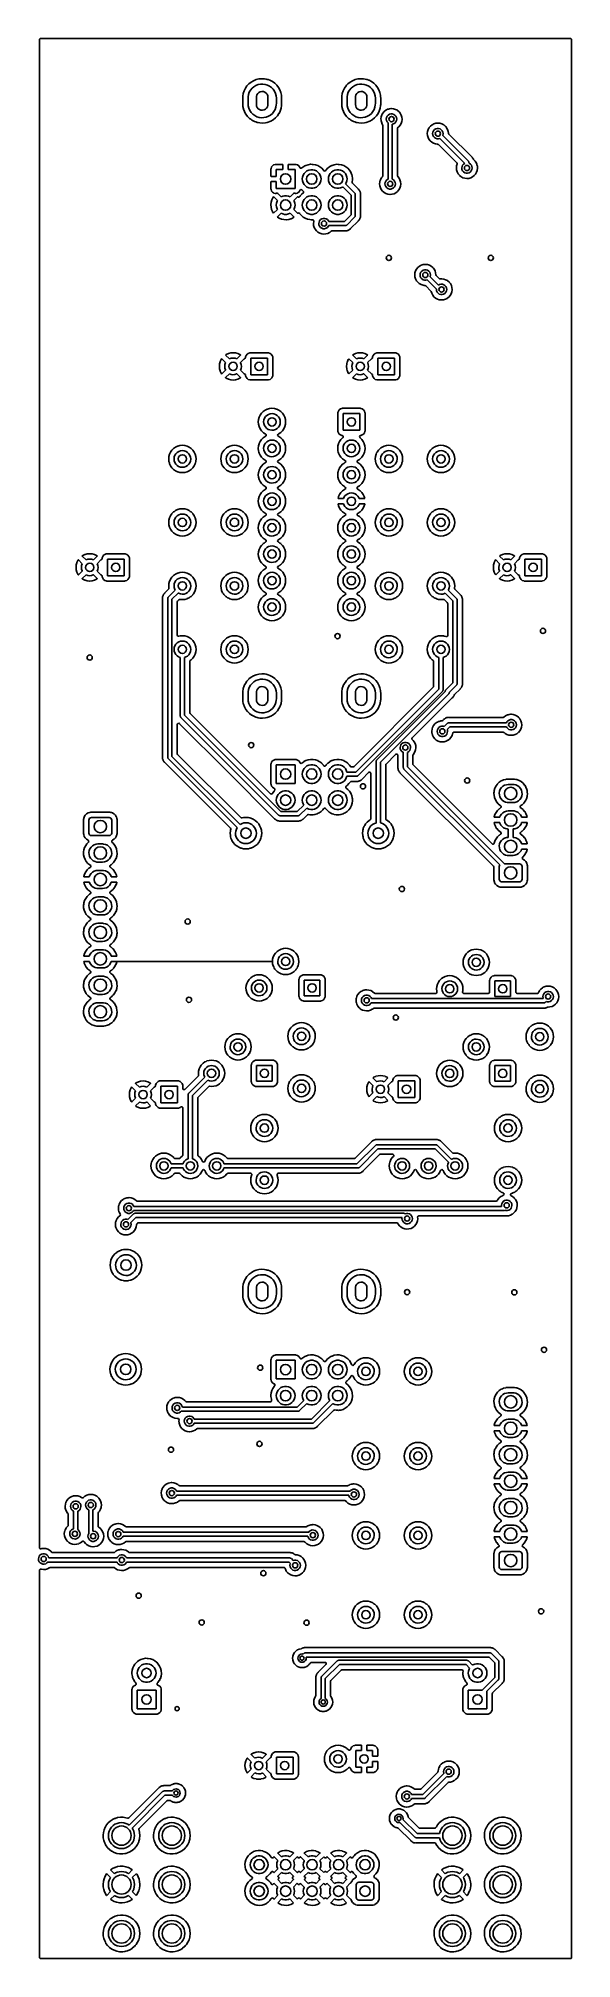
# Model space of a CAD drawing. Extents: x 83 to 134, y -229 to -45.
import ezdxf

# ---------------------------------------------------------------- set-up
doc = ezdxf.new("R2010")
doc.units = 0
doc.layers.add('BLACK', color=7, linetype='CONTINUOUS')

msp = doc.modelspace()

# ---------------------------------------------------------------- linework, layer by layer
at = {"layer": 'BLACK', "linetype": 'CONTINUOUS'}
for p, q in [((83.0585, -45.0845), (83.0785, -45.0164)), ((83.0585, -189.882), (83.0585, -45.0845)), ((83.0785, -45.0164), (83.1322, -44.9699)), ((83.1322, -44.9699), (83.1845, -44.9585)), ((83.1845, -44.9585), (133.986, -44.9585)), ((133.986, -44.9585), (134.054, -44.9785)), ((134.054, -44.9785), (134.1, -45.0322)), ((134.1, -45.0322), (134.112, -45.0845)), ((134.112, -45.0845), (134.112, -229.236)), ((102.815, -49.7504), (102.733, -49.9155)), ((102.817, -49.7463), (102.815, -49.7504)), ((102.815, -49.7504), (102.815, -49.7504)), ((102.972, -49.5235), (102.817, -49.7463)), ((103.029, -49.4622), (102.972, -49.5235)), ((103.154, -49.3287), (103.029, -49.4622)), ((103.157, -49.3254), (103.154, -49.3287)), ((103.369, -49.156), (103.157, -49.3254)), ((103.309, -49.9297), (103.455, -49.7519)), ((103.603, -49.019), (103.369, -49.156)), ((103.455, -49.7519), (103.629, -49.6011)), ((103.607, -49.0173), (103.603, -49.019)), ((103.85, -48.9189), (103.607, -49.0173)), ((103.629, -49.6011), (103.825, -49.4818)), ((103.825, -49.4818), (104.039, -49.3974)), ((103.854, -48.9172), (103.85, -48.9189)), ((103.85, -48.9189), (103.85, -48.9189)), ((103.983, -48.8856), (103.854, -48.9172)), ((104.113, -48.8538), (103.983, -48.8856)), ((104.039, -49.3974), (104.264, -49.3501)), ((104.118, -48.8527), (104.113, -48.8538)), ((104.113, -48.8538), (104.113, -48.8538)), ((104.387, -48.827), (104.118, -48.8527)), ((104.264, -49.3501), (104.494, -49.3415)), ((104.392, -48.8272), (104.387, -48.827)), ((104.654, -48.8402), (104.392, -48.8272)), ((104.392, -48.8272), (104.392, -48.8272)), ((104.494, -49.3415), (104.722, -49.3717)), ((104.658, -48.8405), (104.654, -48.8402)), ((104.654, -48.8402), (104.654, -48.8402)), ((104.663, -48.8413), (104.658, -48.8405)), ((104.826, -48.8736), (104.663, -48.8413)), ((104.663, -48.8413), (104.663, -48.8413)), ((104.722, -49.3717), (104.942, -49.4399)), ((104.924, -48.8929), (104.826, -48.8736)), ((104.998, -48.9189), (104.924, -48.8929)), ((104.942, -49.4399), (105.147, -49.5441)), ((105.176, -48.9817), (104.998, -48.9189)), ((105.147, -49.5441), (105.331, -49.6814)), ((105.18, -48.9832), (105.176, -48.9817)), ((105.176, -48.9817), (105.176, -48.9817)), ((105.42, -49.1095), (105.18, -48.9832)), ((105.331, -49.6814), (105.49, -49.8478)), ((105.639, -49.269), (105.42, -49.1095)), ((105.833, -49.4586), (105.639, -49.269)), ((105.998, -49.6741), (105.833, -49.4586)), ((106.129, -49.9112), (105.998, -49.6741)), ((112.315, -49.7504), (112.233, -49.9155)), ((112.317, -49.7463), (112.315, -49.7504)), ((112.315, -49.7504), (112.315, -49.7504)), ((112.472, -49.5235), (112.317, -49.7463)), ((112.529, -49.4622), (112.472, -49.5235)), ((112.654, -49.3287), (112.529, -49.4622)), ((112.657, -49.3254), (112.654, -49.3287)), ((112.869, -49.156), (112.657, -49.3254)), ((112.809, -49.9297), (112.955, -49.7519)), ((113.103, -49.019), (112.869, -49.156)), ((112.955, -49.7519), (113.129, -49.6011)), ((113.107, -49.0173), (113.103, -49.019)), ((113.35, -48.9189), (113.107, -49.0173)), ((113.129, -49.6011), (113.325, -49.4818)), ((113.325, -49.4818), (113.539, -49.3974)), ((113.354, -48.9172), (113.35, -48.9189)), ((113.35, -48.9189), (113.35, -48.9189)), ((113.483, -48.8856), (113.354, -48.9172)), ((113.613, -48.8538), (113.483, -48.8856)), ((113.539, -49.3974), (113.764, -49.3501)), ((113.618, -48.8527), (113.613, -48.8538)), ((113.613, -48.8538), (113.613, -48.8538)), ((113.887, -48.827), (113.618, -48.8527)), ((113.764, -49.3501), (113.994, -49.3415)), ((113.892, -48.8272), (113.887, -48.827)), ((114.154, -48.8402), (113.892, -48.8272)), ((113.892, -48.8272), (113.892, -48.8272)), ((113.994, -49.3415), (114.222, -49.3717)), ((114.158, -48.8405), (114.154, -48.8402)), ((114.154, -48.8402), (114.154, -48.8402)), ((114.163, -48.8413), (114.158, -48.8405)), ((114.326, -48.8736), (114.163, -48.8413)), ((114.163, -48.8413), (114.163, -48.8413)), ((114.222, -49.3717), (114.442, -49.4399)), ((114.424, -48.8929), (114.326, -48.8736)), ((114.498, -48.9189), (114.424, -48.8929)), ((114.442, -49.4399), (114.647, -49.5441)), ((114.676, -48.9817), (114.498, -48.9189)), ((114.647, -49.5441), (114.831, -49.6814)), ((114.68, -48.9832), (114.676, -48.9817)), ((114.676, -48.9817), (114.676, -48.9817)), ((114.92, -49.1095), (114.68, -48.9832)), ((114.831, -49.6814), (114.99, -49.8478)), ((115.139, -49.269), (114.92, -49.1095)), ((115.333, -49.4586), (115.139, -49.269)), ((115.498, -49.6741), (115.333, -49.4586)), ((115.629, -49.9112), (115.498, -49.6741)), ((102.566, -50.5139), (102.561, -50.5996)), ((102.561, -50.5996), (102.561, -51.2889)), ((102.561, -51.2889), (102.562, -51.2912)), ((102.562, -51.2912), (102.562, -51.2912)), ((102.562, -51.2912), (102.57, -51.4022)), ((102.612, -50.2468), (102.566, -50.5139)), ((102.57, -51.4022), (102.576, -51.4905)), ((102.576, -51.4905), (102.577, -51.4949)), ((102.577, -51.4949), (102.577, -51.4949)), ((102.577, -51.4949), (102.626, -51.7141)), ((102.697, -49.9891), (102.612, -50.2468)), ((102.733, -49.9155), (102.697, -49.9891)), ((103.07, -50.7), (103.076, -50.572)), ((103.07, -51.22), (103.07, -50.7)), ((103.089, -51.4491), (103.07, -51.22)), ((103.076, -50.572), (103.117, -50.3457)), ((103.147, -51.6717), (103.089, -51.4491)), ((103.117, -50.3457), (103.195, -50.1295)), ((103.195, -50.1295), (103.309, -49.9297)), ((103.88, -50.61), (103.886, -50.5297)), ((103.88, -51.31), (103.88, -50.61)), ((103.9, -51.4579), (103.88, -51.31)), ((103.886, -50.5297), (103.928, -50.3863)), ((103.96, -51.5949), (103.9, -51.4579)), ((103.928, -50.3863), (104.006, -50.2594)), ((104.053, -51.7109), (103.96, -51.5949)), ((104.006, -50.2594), (104.116, -50.1584)), ((104.116, -50.1584), (104.249, -50.0906)), ((104.249, -50.0906), (104.395, -50.0611)), ((104.395, -50.0611), (104.544, -50.072)), ((104.544, -50.072), (104.685, -50.1226)), ((104.685, -50.1226), (104.807, -50.2091)), ((104.807, -50.2091), (104.9, -50.3251)), ((104.932, -51.5337), (104.854, -51.6606)), ((104.9, -50.3251), (104.96, -50.4621)), ((104.974, -51.3903), (104.932, -51.5337)), ((104.96, -50.4621), (104.98, -50.61)), ((104.98, -51.31), (104.974, -51.3903)), ((104.98, -50.61), (104.98, -51.31)), ((105.49, -49.8478), (105.618, -50.0386)), ((105.618, -50.0386), (105.713, -50.2483)), ((105.743, -51.5743), (105.665, -51.7905)), ((105.713, -50.2483), (105.771, -50.4709)), ((105.784, -51.348), (105.743, -51.5743)), ((105.771, -50.4709), (105.79, -50.7)), ((105.79, -51.22), (105.784, -51.348)), ((105.79, -50.7), (105.79, -51.22)), ((106.225, -50.1648), (106.129, -49.9112)), ((106.226, -50.1692), (106.225, -50.1648)), ((106.283, -50.4251), (106.226, -50.1692)), ((106.226, -50.1692), (106.226, -50.1692)), ((106.248, -51.6732), (106.294, -51.4061)), ((106.284, -50.4295), (106.283, -50.4251)), ((106.284, -50.4341), (106.284, -50.4295)), ((106.296, -50.6012), (106.284, -50.4341)), ((106.294, -51.4061), (106.298, -51.3204)), ((106.298, -50.6311), (106.296, -50.6012)), ((106.298, -51.3204), (106.298, -50.6311)), ((112.066, -50.5139), (112.061, -50.5996)), ((112.061, -50.5996), (112.061, -51.2889)), ((112.061, -51.2889), (112.062, -51.2912)), ((112.062, -51.2912), (112.07, -51.4022)), ((112.062, -51.2912), (112.062, -51.2912)), ((112.112, -50.2468), (112.066, -50.5139)), ((112.07, -51.4022), (112.076, -51.4905)), ((112.076, -51.4905), (112.077, -51.4949)), ((112.077, -51.4949), (112.077, -51.4949)), ((112.077, -51.4949), (112.126, -51.7141)), ((112.197, -49.9891), (112.112, -50.2468)), ((112.233, -49.9155), (112.197, -49.9891)), ((112.57, -50.7), (112.576, -50.572)), ((112.57, -51.22), (112.57, -50.7)), ((112.589, -51.4491), (112.57, -51.22)), ((112.576, -50.572), (112.617, -50.3457)), ((112.647, -51.6717), (112.589, -51.4491)), ((112.617, -50.3457), (112.695, -50.1295)), ((112.695, -50.1295), (112.809, -49.9297)), ((113.38, -50.61), (113.386, -50.5297)), ((113.38, -51.31), (113.38, -50.61)), ((113.4, -51.4579), (113.38, -51.31)), ((113.386, -50.5297), (113.428, -50.3863)), ((113.46, -51.5949), (113.4, -51.4579)), ((113.428, -50.3863), (113.506, -50.2594)), ((113.553, -51.7109), (113.46, -51.5949)), ((113.506, -50.2594), (113.616, -50.1584)), ((113.616, -50.1584), (113.749, -50.0906)), ((113.749, -50.0906), (113.895, -50.0611)), ((113.895, -50.0611), (114.044, -50.072)), ((114.044, -50.072), (114.185, -50.1226)), ((114.185, -50.1226), (114.307, -50.2091)), ((114.307, -50.2091), (114.4, -50.3251)), ((114.432, -51.5337), (114.354, -51.6606)), ((114.4, -50.3251), (114.46, -50.4621)), ((114.474, -51.3903), (114.432, -51.5337)), ((114.46, -50.4621), (114.48, -50.61)), ((114.48, -51.31), (114.474, -51.3903)), ((114.48, -50.61), (114.48, -51.31)), ((114.99, -49.8478), (115.118, -50.0386)), ((115.118, -50.0386), (115.213, -50.2483)), ((115.243, -51.5743), (115.165, -51.7905)), ((115.213, -50.2483), (115.271, -50.4709)), ((115.284, -51.348), (115.243, -51.5743)), ((115.271, -50.4709), (115.29, -50.7)), ((115.29, -51.22), (115.284, -51.348)), ((115.29, -50.7), (115.29, -51.22)), ((115.725, -50.1648), (115.629, -49.9112)), ((115.726, -50.1692), (115.725, -50.1648)), ((115.783, -50.4251), (115.726, -50.1692)), ((115.726, -50.1692), (115.726, -50.1692)), ((115.748, -51.6732), (115.794, -51.4061)), ((115.784, -50.4295), (115.783, -50.4251)), ((115.784, -50.4341), (115.784, -50.4295)), ((115.796, -50.6012), (115.784, -50.4341)), ((115.794, -51.4061), (115.798, -51.3204)), ((115.798, -50.6311), (115.796, -50.6012)), ((115.798, -51.3204), (115.798, -50.6311)), ((102.626, -51.7141), (102.635, -51.7552)), ((102.635, -51.7552), (102.636, -51.7595)), ((102.636, -51.7595), (102.72, -51.981)), ((102.72, -51.981), (102.731, -52.0088)), ((102.731, -52.0088), (102.862, -52.2459)), ((102.862, -52.2459), (103.027, -52.4614)), ((103.027, -52.4614), (103.03, -52.4646)), ((103.03, -52.4646), (103.03, -52.4646)), ((103.03, -52.4646), (103.127, -52.5596)), ((103.127, -52.5596), (103.221, -52.651)), ((103.242, -51.8814), (103.147, -51.6717)), ((103.221, -52.651), (103.224, -52.6537)), ((103.224, -52.6537), (103.224, -52.6537)), ((103.224, -52.6537), (103.329, -52.7298)), ((103.37, -52.0722), (103.242, -51.8814)), ((103.329, -52.7298), (103.44, -52.8105)), ((103.529, -52.2386), (103.37, -52.0722)), ((103.44, -52.8105), (103.68, -52.9368)), ((103.713, -52.3759), (103.529, -52.2386)), ((103.68, -52.9368), (103.684, -52.9383)), ((103.684, -52.9383), (103.684, -52.9383)), ((103.684, -52.9383), (103.817, -52.9852)), ((103.918, -52.4801), (103.713, -52.3759)), ((103.817, -52.9852), (103.936, -53.0271)), ((104.138, -52.5483), (103.918, -52.4801)), ((103.936, -53.0271), (104.034, -53.0464)), ((104.034, -53.0464), (104.197, -53.0787)), ((104.175, -51.7974), (104.053, -51.7109)), ((104.366, -52.5785), (104.138, -52.5483)), ((104.316, -51.848), (104.175, -51.7974)), ((104.197, -53.0787), (104.197, -53.0787)), ((104.197, -53.0787), (104.202, -53.0795)), ((104.202, -53.0795), (104.206, -53.0798)), ((104.206, -53.0798), (104.206, -53.0798)), ((104.206, -53.0798), (104.468, -53.0928)), ((104.465, -51.8589), (104.316, -51.848)), ((104.596, -52.5699), (104.366, -52.5785)), ((104.611, -51.8294), (104.465, -51.8589)), ((104.468, -53.0928), (104.468, -53.0928)), ((104.468, -53.0928), (104.473, -53.093)), ((104.473, -53.093), (104.742, -53.0673)), ((104.821, -52.5226), (104.596, -52.5699)), ((104.744, -51.7616), (104.611, -51.8294)), ((104.742, -53.0673), (104.747, -53.0662)), ((104.854, -51.6606), (104.744, -51.7616)), ((104.747, -53.0662), (104.907, -53.0271)), ((104.747, -53.0662), (104.747, -53.0662)), ((105.035, -52.4382), (104.821, -52.5226)), ((104.907, -53.0271), (105.006, -53.0028)), ((105.006, -53.0028), (105.165, -52.9383)), ((105.231, -52.3189), (105.035, -52.4382)), ((105.165, -52.9383), (105.253, -52.9027)), ((105.405, -52.1681), (105.231, -52.3189)), ((105.253, -52.9027), (105.257, -52.901)), ((105.253, -52.9027), (105.253, -52.9027)), ((105.257, -52.901), (105.491, -52.764)), ((105.551, -51.9903), (105.405, -52.1681)), ((105.491, -52.764), (105.703, -52.5946)), ((105.665, -51.7905), (105.551, -51.9903)), ((105.703, -52.5946), (105.824, -52.4646)), ((105.824, -52.4646), (105.885, -52.3998)), ((105.885, -52.3998), (105.888, -52.3965)), ((105.885, -52.3998), (105.885, -52.3998)), ((105.888, -52.3965), (106.043, -52.1737)), ((106.043, -52.1737), (106.045, -52.1696)), ((106.045, -52.1696), (106.161, -51.935)), ((106.161, -51.935), (106.163, -51.9309)), ((106.161, -51.935), (106.161, -51.935)), ((106.163, -51.9309), (106.248, -51.6732)), ((112.126, -51.7141), (112.135, -51.7552)), ((112.135, -51.7552), (112.136, -51.7595)), ((112.136, -51.7595), (112.22, -51.981)), ((112.22, -51.981), (112.231, -52.0088)), ((112.231, -52.0088), (112.362, -52.2459)), ((112.362, -52.2459), (112.527, -52.4614)), ((112.527, -52.4614), (112.53, -52.4646)), ((112.53, -52.4646), (112.53, -52.4646)), ((112.53, -52.4646), (112.627, -52.5596)), ((112.627, -52.5596), (112.721, -52.651)), ((112.742, -51.8814), (112.647, -51.6717)), ((112.721, -52.651), (112.724, -52.6537)), ((112.724, -52.6537), (112.724, -52.6537)), ((112.724, -52.6537), (112.829, -52.7298)), ((112.87, -52.0722), (112.742, -51.8814)), ((112.829, -52.7298), (112.94, -52.8105)), ((113.029, -52.2386), (112.87, -52.0722)), ((112.94, -52.8105), (113.18, -52.9368)), ((113.213, -52.3759), (113.029, -52.2386)), ((113.18, -52.9368), (113.184, -52.9383)), ((113.184, -52.9383), (113.184, -52.9383)), ((113.184, -52.9383), (113.317, -52.9852)), ((113.418, -52.4801), (113.213, -52.3759)), ((113.317, -52.9852), (113.436, -53.0271)), ((113.638, -52.5483), (113.418, -52.4801)), ((113.436, -53.0271), (113.534, -53.0464)), ((113.534, -53.0464), (113.697, -53.0787)), ((113.675, -51.7974), (113.553, -51.7109)), ((113.866, -52.5785), (113.638, -52.5483)), ((113.816, -51.848), (113.675, -51.7974)), ((113.697, -53.0787), (113.697, -53.0787)), ((113.697, -53.0787), (113.702, -53.0795)), ((113.702, -53.0795), (113.706, -53.0798)), ((113.706, -53.0798), (113.706, -53.0798)), ((113.706, -53.0798), (113.968, -53.0928)), ((113.965, -51.8589), (113.816, -51.848)), ((114.096, -52.5699), (113.866, -52.5785)), ((114.111, -51.8294), (113.965, -51.8589)), ((113.968, -53.0928), (113.968, -53.0928)), ((113.968, -53.0928), (113.973, -53.093)), ((113.973, -53.093), (114.242, -53.0673)), ((114.321, -52.5226), (114.096, -52.5699)), ((114.244, -51.7616), (114.111, -51.8294)), ((114.242, -53.0673), (114.247, -53.0662)), ((114.354, -51.6606), (114.244, -51.7616)), ((114.247, -53.0662), (114.407, -53.0271)), ((114.247, -53.0662), (114.247, -53.0662)), ((114.535, -52.4382), (114.321, -52.5226)), ((114.407, -53.0271), (114.506, -53.0028)), ((114.506, -53.0028), (114.665, -52.9383)), ((114.731, -52.3189), (114.535, -52.4382)), ((114.665, -52.9383), (114.753, -52.9027)), ((114.905, -52.1681), (114.731, -52.3189)), ((114.753, -52.9027), (114.757, -52.901)), ((114.753, -52.9027), (114.753, -52.9027)), ((114.757, -52.901), (114.991, -52.764)), ((115.051, -51.9903), (114.905, -52.1681)), ((114.991, -52.764), (115.203, -52.5946)), ((115.165, -51.7905), (115.051, -51.9903)), ((115.203, -52.5946), (115.324, -52.4646)), ((115.324, -52.4646), (115.385, -52.3998)), ((115.385, -52.3998), (115.388, -52.3965)), ((115.385, -52.3998), (115.385, -52.3998)), ((115.388, -52.3965), (115.543, -52.1737)), ((115.543, -52.1737), (115.545, -52.1696)), ((115.545, -52.1696), (115.661, -51.935)), ((115.661, -51.935), (115.663, -51.9309)), ((115.661, -51.935), (115.661, -51.935)), ((115.663, -51.9309), (115.748, -51.6732)), ((115.849, -52.4943), (115.827, -52.6909)), ((115.827, -52.6909), (115.827, -52.697)), ((115.827, -52.697), (115.837, -52.8127)), ((115.837, -52.8127), (115.843, -52.8879)), ((115.843, -52.8879), (115.866, -52.9669)), ((115.851, -52.4884), (115.849, -52.4943)), ((115.907, -52.3117), (115.851, -52.4884)), ((115.866, -52.9669), (115.895, -53.0673)), ((115.895, -53.0673), (115.898, -53.078)), ((115.898, -53.078), (115.901, -53.0835)), ((115.901, -53.0835), (115.988, -53.254)), ((115.909, -52.3058), (115.907, -52.3117)), ((115.907, -52.3117), (115.907, -52.3117)), ((115.942, -52.2459), (115.909, -52.3058)), ((116.001, -52.1379), (115.942, -52.2459)), ((115.988, -53.254), (115.987, -53.2547)), ((115.987, -53.2547), (116.004, -53.3152)), ((116.004, -52.1325), (116.001, -52.1379)), ((116.001, -52.1379), (116.001, -52.1379)), ((116.131, -51.981), (116.004, -52.1325)), ((116.004, -53.3152), (116.004, -58.1575)), ((116.285, -51.857), (116.131, -51.981)), ((116.364, -51.8157), (116.285, -51.857)), ((116.34, -52.6989), (116.362, -52.5588)), ((116.358, -52.8395), (116.34, -52.6989)), ((116.416, -52.9692), (116.358, -52.8395)), ((116.362, -52.5588), (116.422, -52.4305)), ((116.455, -51.7683), (116.364, -51.8157)), ((116.507, -53.0777), (116.416, -52.9692)), ((116.422, -52.4305), (116.516, -52.3242)), ((116.46, -51.7654), (116.455, -51.7683)), ((116.455, -51.7683), (116.455, -51.7683)), ((116.539, -51.7422), (116.46, -51.7654)), ((116.513, -53.0819), (116.507, -53.0777)), ((116.513, -58.4704), (116.513, -53.0819)), ((116.516, -52.3242), (116.636, -52.2486)), ((116.644, -51.7113), (116.539, -51.7422)), ((116.636, -52.2486), (116.772, -52.2096)), ((116.65, -51.7096), (116.644, -51.7113)), ((116.644, -51.7113), (116.644, -51.7113)), ((116.656, -51.709), (116.65, -51.7096)), ((116.765, -51.6992), (116.656, -51.709)), ((116.656, -51.709), (116.656, -51.709)), ((116.847, -51.6916), (116.765, -51.6992)), ((116.772, -52.2096), (116.914, -52.2105)), ((116.853, -51.6923), (116.847, -51.6916)), ((117.038, -51.7117), (116.853, -51.6923)), ((116.853, -51.6923), (116.853, -51.6923)), ((117.039, -53.1639), (116.913, -53.1981)), ((116.913, -53.1981), (116.913, -58.4712)), ((116.914, -52.2105), (117.05, -52.2511)), ((117.044, -51.7123), (117.038, -51.7117)), ((117.038, -51.7117), (117.038, -51.7117)), ((117.159, -53.0897), (117.039, -53.1639)), ((117.233, -51.7708), (117.044, -51.7123)), ((117.05, -52.2511), (117.169, -52.3282)), ((117.255, -52.9846), (117.159, -53.0897)), ((117.169, -52.3282), (117.261, -52.4356)), ((117.407, -51.8649), (117.233, -51.7708)), ((117.316, -52.857), (117.255, -52.9846)), ((117.261, -52.4356), (117.32, -52.5647)), ((117.34, -52.7172), (117.316, -52.857)), ((117.32, -52.5647), (117.34, -52.705)), ((117.34, -52.705), (117.34, -52.7172)), ((117.411, -51.8688), (117.407, -51.8649)), ((117.553, -51.9857), (117.411, -51.8688)), ((117.411, -51.8688), (117.411, -51.8688)), ((117.47, -53.4927), (117.534, -53.4427)), ((117.534, -53.4427), (117.539, -53.4389)), ((117.534, -53.4427), (117.534, -53.4427)), ((117.539, -53.4389), (117.668, -53.2891)), ((117.559, -51.9909), (117.553, -51.9857)), ((117.563, -51.9957), (117.559, -51.9909)), ((117.614, -52.0579), (117.563, -51.9957)), ((117.563, -51.9957), (117.563, -51.9957)), ((117.684, -52.1442), (117.614, -52.0579)), ((117.668, -53.2891), (117.766, -53.1172)), ((117.777, -52.3188), (117.684, -52.1442)), ((117.766, -53.1172), (117.828, -52.9295)), ((117.834, -52.5082), (117.777, -52.3188)), ((117.828, -52.9295), (117.853, -52.7333)), ((117.853, -52.705), (117.834, -52.5082)), ((117.853, -52.7333), (117.853, -52.705)), ((120.576, -53.378), (120.449, -53.5295)), ((120.73, -53.254), (120.576, -53.378)), ((120.809, -53.2127), (120.73, -53.254)), ((120.9, -53.1653), (120.809, -53.2127)), ((120.905, -53.1624), (120.9, -53.1653)), ((120.9, -53.1653), (120.9, -53.1653)), ((120.984, -53.1392), (120.905, -53.1624)), ((121.089, -53.1083), (120.984, -53.1392)), ((121.095, -53.1066), (121.089, -53.1083)), ((121.089, -53.1083), (121.089, -53.1083)), ((121.101, -53.106), (121.095, -53.1066)), ((121.21, -53.0962), (121.101, -53.106)), ((121.101, -53.106), (121.101, -53.106)), ((121.292, -53.0886), (121.21, -53.0962)), ((121.298, -53.0893), (121.292, -53.0886)), ((121.483, -53.1087), (121.298, -53.0893)), ((121.298, -53.0893), (121.298, -53.0893)), ((121.489, -53.1093), (121.483, -53.1087)), ((121.483, -53.1087), (121.483, -53.1087)), ((121.678, -53.1678), (121.489, -53.1093)), ((121.852, -53.2619), (121.678, -53.1678)), ((121.856, -53.2658), (121.852, -53.2619)), ((121.998, -53.3827), (121.856, -53.2658)), ((121.856, -53.2658), (121.856, -53.2658)), ((122.004, -53.3879), (121.998, -53.3827)), ((122.008, -53.3927), (122.004, -53.3879)), ((122.042, -53.4342), (122.008, -53.3927)), ((122.008, -53.3927), (122.008, -53.3927)), ((122.129, -53.5412), (122.042, -53.4342)), ((117.421, -53.592), (117.442, -53.5239)), ((117.421, -58.1561), (117.421, -53.592)), ((117.442, -53.5239), (117.47, -53.4927)), ((120.294, -53.8913), (120.272, -54.0879)), ((120.272, -54.0879), (120.288, -54.2849)), ((120.288, -54.2849), (120.343, -54.475)), ((120.296, -53.8854), (120.294, -53.8913)), ((120.352, -53.7087), (120.296, -53.8854)), ((120.343, -54.475), (120.433, -54.651)), ((120.354, -53.7028), (120.352, -53.7087)), ((120.352, -53.7087), (120.352, -53.7087)), ((120.367, -53.6782), (120.354, -53.7028)), ((120.446, -53.5349), (120.367, -53.6782)), ((120.433, -54.651), (120.556, -54.806)), ((120.449, -53.5295), (120.446, -53.5349)), ((120.446, -53.5349), (120.446, -53.5349)), ((120.556, -54.806), (120.707, -54.9341)), ((120.707, -54.9341), (120.879, -55.0306)), ((120.785, -54.0959), (120.807, -53.9558)), ((120.803, -54.2365), (120.785, -54.0959)), ((120.861, -54.3662), (120.803, -54.2365)), ((120.807, -53.9558), (120.867, -53.8275)), ((120.952, -54.4747), (120.861, -54.3662)), ((120.867, -53.8275), (120.961, -53.7212)), ((120.879, -55.0306), (121.067, -55.0917)), ((121.07, -54.5533), (120.952, -54.4747)), ((120.961, -53.7212), (121.081, -53.6456)), ((121.067, -55.0917), (121.244, -55.1128)), ((121.205, -54.5956), (121.07, -54.5533)), ((121.081, -53.6456), (121.217, -53.6066)), ((121.347, -54.5982), (121.205, -54.5956)), ((121.217, -53.6066), (121.359, -53.6075)), ((121.244, -55.1128), (121.257, -55.1144)), ((121.257, -55.1144), (121.323, -55.1423)), ((121.323, -55.1423), (121.331, -55.1504)), ((121.331, -55.1504), (123.103, -56.9216)), ((121.466, -54.5657), (121.347, -54.5982)), ((121.359, -53.6075), (121.495, -53.6481)), ((123.858, -56.9581), (121.466, -54.5657)), ((121.495, -53.6481), (121.614, -53.7252)), ((121.614, -53.7252), (121.706, -53.8326)), ((121.706, -53.8326), (121.765, -53.9617)), ((121.761, -54.254), (121.748, -54.282)), ((121.748, -54.282), (124.221, -56.7548)), ((121.785, -54.1142), (121.761, -54.254)), ((121.765, -53.9617), (121.785, -54.102)), ((121.785, -54.102), (121.785, -54.1142)), ((122.222, -53.7158), (122.129, -53.5412)), ((122.279, -53.9052), (122.222, -53.7158)), ((122.28, -53.9113), (122.279, -53.9052)), ((122.295, -54.0698), (122.28, -53.9113)), ((122.297, -54.0842), (122.295, -54.0698)), ((122.332, -54.1466), (122.297, -54.0842)), ((124.563, -56.3776), (122.332, -54.1466)), ((105.526, -57.1152), (105.424, -57.1917)), ((105.542, -57.1067), (105.526, -57.1152)), ((105.662, -57.0615), (105.542, -57.1067)), ((105.678, -57.0579), (105.662, -57.0615)), ((105.729, -57.0524), (105.678, -57.0579)), ((105.735, -57.052), (105.729, -57.0524)), ((106.412, -57.052), (105.735, -57.052)), ((106.42, -57.0537), (106.412, -57.052)), ((106.422, -57.0549), (106.42, -57.0537)), ((106.426, -57.0701), (106.422, -57.0549)), ((106.426, -57.56), (106.426, -57.0701)), ((106.936, -57.0579), (106.934, -57.0655)), ((106.934, -57.0655), (106.934, -57.56)), ((106.937, -57.0565), (106.936, -57.0579)), ((106.952, -57.052), (106.937, -57.0565)), ((107.625, -57.052), (106.952, -57.052)), ((107.631, -57.0524), (107.625, -57.052)), ((107.682, -57.0579), (107.631, -57.0524)), ((107.698, -57.0615), (107.682, -57.0579)), ((107.818, -57.1067), (107.698, -57.0615)), ((107.834, -57.1152), (107.818, -57.1067)), ((107.936, -57.1917), (107.834, -57.1152)), ((108.628, -57.1595), (108.536, -57.2072)), ((108.632, -57.1571), (108.628, -57.1595)), ((108.628, -57.1595), (108.628, -57.1595)), ((108.852, -57.0851), (108.632, -57.1571)), ((109.081, -57.0501), (108.852, -57.0851)), ((109.087, -57.0502), (109.081, -57.0501)), ((109.236, -57.052), (109.087, -57.0502)), ((109.087, -57.0502), (109.087, -57.0502)), ((109.313, -57.0529), (109.236, -57.052)), ((109.318, -57.0538), (109.313, -57.0529)), ((109.318, -57.0539), (109.318, -57.0538)), ((109.536, -57.0927), (109.318, -57.0539)), ((109.541, -57.0936), (109.536, -57.0927)), ((109.536, -57.0927), (109.536, -57.0927)), ((109.546, -57.0953), (109.541, -57.0936)), ((109.754, -57.1691), (109.546, -57.0953)), ((109.546, -57.0953), (109.546, -57.0953)), ((111.128, -57.1595), (111.036, -57.2072)), ((111.132, -57.1571), (111.128, -57.1595)), ((111.128, -57.1595), (111.128, -57.1595)), ((111.352, -57.0851), (111.132, -57.1571)), ((111.581, -57.0501), (111.352, -57.0851)), ((111.587, -57.0502), (111.581, -57.0501)), ((111.736, -57.052), (111.587, -57.0502)), ((111.587, -57.0502), (111.587, -57.0502)), ((111.813, -57.0529), (111.736, -57.052)), ((111.818, -57.0538), (111.813, -57.0529)), ((111.818, -57.0539), (111.818, -57.0538)), ((112.036, -57.0927), (111.818, -57.0539)), ((112.041, -57.0936), (112.036, -57.0927)), ((112.036, -57.0927), (112.036, -57.0927)), ((112.046, -57.0953), (112.041, -57.0936)), ((112.254, -57.1691), (112.046, -57.0953)), ((112.046, -57.0953), (112.046, -57.0953)), ((123.113, -57.1152), (123.088, -57.1933)), ((123.103, -56.9216), (123.137, -56.9839)), ((123.134, -57.0488), (123.113, -57.1152)), ((123.137, -56.9839), (123.134, -57.0488)), ((123.601, -57.2578), (123.661, -57.1295)), ((123.661, -57.1295), (123.755, -57.0232)), ((123.755, -57.0232), (123.858, -56.9581)), ((124.221, -56.7548), (124.238, -56.7831)), ((124.238, -56.7831), (124.259, -56.8093)), ((124.259, -56.8093), (124.262, -56.8205)), ((124.262, -56.8205), (124.268, -56.8302)), ((124.268, -56.8302), (124.272, -56.8634)), ((124.272, -56.8634), (124.279, -56.896)), ((124.279, -56.896), (124.279, -56.9472)), ((124.279, -56.9472), (124.289, -56.9501)), ((124.289, -56.9501), (124.408, -57.0272)), ((124.408, -57.0272), (124.5, -57.1346)), ((124.5, -57.1346), (124.559, -57.2637)), ((124.568, -56.3826), (124.563, -56.3776)), ((124.614, -56.424), (124.568, -56.3826)), ((124.619, -56.4303), (124.614, -56.424)), ((124.651, -56.4767), (124.619, -56.4303)), ((124.619, -56.4303), (124.619, -56.4303)), ((124.654, -56.482), (124.651, -56.4767)), ((124.693, -56.5327), (124.654, -56.482)), ((124.696, -56.5396), (124.693, -56.5327)), ((124.698, -56.5419), (124.696, -56.5396)), ((124.706, -56.5567), (124.698, -56.5419)), ((124.707, -56.5591), (124.706, -56.5567)), ((124.711, -56.5653), (124.707, -56.5591)), ((124.714, -56.5725), (124.711, -56.5653)), ((124.729, -56.6112), (124.714, -56.5725)), ((124.714, -56.5725), (124.714, -56.5725)), ((124.766, -56.6637), (124.729, -56.6112)), ((124.798, -56.6899), (124.766, -56.6637)), ((124.802, -56.6947), (124.798, -56.6899)), ((124.853, -56.7569), (124.802, -56.6947)), ((124.802, -56.6947), (124.802, -56.6947)), ((124.923, -56.8432), (124.853, -56.7569)), ((125.016, -57.0178), (124.923, -56.8432)), ((125.039, -57.0953), (125.016, -57.0178)), ((125.057, -57.1555), (125.039, -57.0953)), ((125.073, -57.2072), (125.057, -57.1555)), ((105.278, -57.4576), (105.272, -57.5085)), ((105.272, -57.5085), (105.272, -57.5153)), ((105.272, -57.5153), (105.272, -58.1879)), ((105.272, -58.1879), (105.276, -58.2031)), ((105.274, -58.7199), (105.272, -58.7275)), ((105.272, -58.7275), (105.272, -59.4047)), ((105.275, -58.7185), (105.274, -58.7199)), ((105.29, -58.714), (105.275, -58.7185)), ((105.276, -58.2031), (105.278, -58.2043)), ((105.282, -57.4424), (105.278, -57.4576)), ((105.278, -58.2043), (105.286, -58.206)), ((105.327, -57.3219), (105.282, -57.4424)), ((105.286, -58.206), (105.78, -58.206)), ((105.78, -58.714), (105.29, -58.714)), ((105.335, -57.3064), (105.327, -57.3219)), ((105.412, -57.2043), (105.335, -57.3064)), ((105.424, -57.1917), (105.412, -57.2043)), ((105.78, -58.206), (105.78, -57.56)), ((105.78, -57.56), (106.426, -57.56)), ((105.78, -59.36), (105.78, -58.714)), ((106.934, -57.56), (107.58, -57.56)), ((107.58, -57.56), (107.58, -59.36)), ((107.948, -57.2043), (107.936, -57.1917)), ((108.025, -57.3064), (107.948, -57.2043)), ((108.033, -57.3219), (108.025, -57.3064)), ((108.044, -57.3502), (108.033, -57.3219)), ((108.057, -57.3754), (108.044, -57.3502)), ((108.111, -57.4212), (108.057, -57.3754)), ((108.181, -57.4305), (108.111, -57.4212)), ((108.241, -57.4023), (108.181, -57.4305)), ((108.242, -57.4031), (108.241, -57.4023)), ((108.246, -57.4), (108.242, -57.4031)), ((108.423, -57.2672), (108.246, -57.4)), ((108.28, -58.46), (108.3, -58.2729)), ((108.3, -58.6471), (108.28, -58.46)), ((108.3, -58.2729), (108.358, -58.0939)), ((108.358, -58.8261), (108.3, -58.6471)), ((108.358, -58.0939), (108.452, -57.931)), ((108.452, -58.989), (108.358, -58.8261)), ((108.427, -57.2641), (108.423, -57.2672)), ((108.423, -57.2672), (108.423, -57.2672)), ((108.536, -57.2072), (108.427, -57.2641)), ((108.452, -57.931), (108.578, -57.7912)), ((108.578, -59.1288), (108.452, -58.989)), ((108.578, -57.7912), (108.73, -57.6806)), ((108.73, -57.6806), (108.902, -57.604)), ((108.902, -57.604), (109.086, -57.5649)), ((109.086, -57.5649), (109.274, -57.5649)), ((109.274, -57.5649), (109.458, -57.604)), ((109.458, -57.604), (109.63, -57.6806)), ((109.63, -57.6806), (109.782, -57.7912)), ((109.754, -57.1692), (109.754, -57.1691)), ((109.759, -57.1709), (109.754, -57.1692)), ((109.764, -57.1734), (109.759, -57.1709)), ((109.958, -57.2803), (109.764, -57.1734)), ((109.764, -57.1734), (109.764, -57.1734)), ((109.782, -57.7912), (109.908, -57.931)), ((109.908, -58.989), (109.782, -59.1288)), ((109.908, -57.931), (110.002, -58.0939)), ((110.002, -58.8261), (109.908, -58.989)), ((109.962, -57.2828), (109.958, -57.2803)), ((109.958, -57.2803), (109.958, -57.2803)), ((109.966, -57.286), (109.962, -57.2828)), ((110.14, -57.4232), (109.966, -57.286)), ((109.966, -57.286), (109.966, -57.286)), ((110.002, -58.0939), (110.06, -58.2729)), ((110.06, -58.6471), (110.002, -58.8261)), ((110.06, -58.2729), (110.08, -58.46)), ((110.08, -58.46), (110.06, -58.6471)), ((110.144, -57.4264), (110.14, -57.4232)), ((110.14, -57.4232), (110.14, -57.4232)), ((110.3, -57.5977), (110.144, -57.4264)), ((110.303, -57.602), (110.3, -57.5977)), ((110.325, -57.6366), (110.303, -57.602)), ((110.303, -57.602), (110.303, -57.602)), ((110.346, -57.6611), (110.325, -57.6366)), ((110.409, -57.6923), (110.346, -57.6611)), ((110.48, -57.6842), (110.409, -57.6923)), ((110.535, -57.6392), (110.48, -57.6842)), ((110.582, -57.5706), (110.535, -57.6392)), ((110.742, -57.4031), (110.582, -57.5706)), ((110.746, -57.4), (110.742, -57.4031)), ((110.923, -57.2672), (110.746, -57.4)), ((110.78, -58.46), (110.8, -58.2729)), ((110.8, -58.6471), (110.78, -58.46)), ((110.8, -58.2729), (110.858, -58.0939)), ((110.858, -58.8261), (110.8, -58.6471)), ((110.858, -58.0939), (110.952, -57.931)), ((110.952, -58.989), (110.858, -58.8261)), ((110.927, -57.2641), (110.923, -57.2672)), ((110.923, -57.2672), (110.923, -57.2672)), ((111.036, -57.2072), (110.927, -57.2641)), ((110.952, -57.931), (111.078, -57.7912)), ((111.078, -59.1288), (110.952, -58.989)), ((111.078, -57.7912), (111.23, -57.6806)), ((111.23, -57.6806), (111.402, -57.604)), ((111.402, -57.604), (111.586, -57.5649)), ((111.586, -57.5649), (111.774, -57.5649)), ((111.774, -57.5649), (111.958, -57.604)), ((111.958, -57.604), (112.13, -57.6806)), ((112.13, -57.6806), (112.282, -57.7912)), ((112.254, -57.1692), (112.254, -57.1691)), ((112.259, -57.1709), (112.254, -57.1692)), ((112.264, -57.1734), (112.259, -57.1709)), ((112.458, -57.2803), (112.264, -57.1734)), ((112.264, -57.1734), (112.264, -57.1734)), ((112.282, -57.7912), (112.408, -57.931)), ((112.408, -57.931), (112.502, -58.0939)), ((112.502, -58.8261), (112.439, -58.9359)), ((112.439, -58.9359), (113.299, -59.7958)), ((112.462, -57.2828), (112.458, -57.2803)), ((112.458, -57.2803), (112.458, -57.2803)), ((112.466, -57.286), (112.462, -57.2828)), ((112.64, -57.4232), (112.466, -57.286)), ((112.466, -57.286), (112.466, -57.286)), ((112.502, -58.0939), (112.56, -58.2729)), ((112.56, -58.6471), (112.502, -58.8261)), ((112.56, -58.2729), (112.58, -58.46)), ((112.58, -58.46), (112.56, -58.6471)), ((112.644, -57.4264), (112.64, -57.4232)), ((112.64, -57.4232), (112.64, -57.4232)), ((112.8, -57.5977), (112.644, -57.4264)), ((112.926, -57.7921), (112.8, -57.5977)), ((112.928, -57.7969), (112.926, -57.7921)), ((113.013, -57.9928), (112.928, -57.7969)), ((112.928, -57.7969), (112.928, -57.7969)), ((113.018, -58.0045), (113.013, -57.9928)), ((113.074, -58.2292), (113.018, -58.0045)), ((113.061, -58.7587), (113.064, -58.7373)), ((113.061, -58.7593), (113.061, -58.7587)), ((113.061, -58.811), (113.061, -58.7593)), ((113.095, -58.8733), (113.061, -58.811)), ((113.064, -58.7373), (113.091, -58.5324)), ((113.075, -58.2343), (113.074, -58.2292)), ((113.084, -58.3505), (113.075, -58.2343)), ((113.075, -58.2343), (113.075, -58.2343)), ((113.093, -58.46), (113.084, -58.3505)), ((113.091, -58.5324), (113.092, -58.529)), ((113.092, -58.529), (113.093, -58.46)), ((113.641, -59.4186), (113.095, -58.8733)), ((115.722, -58.7173), (115.7, -58.9139)), ((115.7, -58.9139), (115.716, -59.1109)), ((115.763, -58.588), (115.722, -58.7173)), ((115.78, -58.5347), (115.763, -58.588)), ((115.782, -58.5288), (115.78, -58.5347)), ((115.78, -58.5347), (115.78, -58.5347)), ((115.819, -58.46), (115.782, -58.5288)), ((115.874, -58.3609), (115.819, -58.46)), ((115.877, -58.3555), (115.874, -58.3609)), ((115.874, -58.3609), (115.874, -58.3609)), ((115.975, -58.2385), (115.877, -58.3555)), ((115.984, -58.2256), (115.975, -58.2385)), ((116.004, -58.1575), (115.984, -58.2256)), ((116.213, -58.9219), (116.235, -58.7818)), ((116.231, -59.0625), (116.213, -58.9219)), ((116.235, -58.7818), (116.295, -58.6535)), ((116.295, -58.6535), (116.389, -58.5472)), ((116.389, -58.5472), (116.509, -58.4716)), ((116.509, -58.4716), (116.513, -58.4704)), ((116.913, -58.4712), (116.923, -58.4741)), ((116.923, -58.4741), (117.042, -58.5512)), ((117.042, -58.5512), (117.134, -58.6586)), ((117.134, -58.6586), (117.193, -58.7877)), ((117.213, -58.9402), (117.189, -59.08)), ((117.193, -58.7877), (117.213, -58.928)), ((117.213, -58.928), (117.213, -58.9402)), ((117.422, -58.1703), (117.421, -58.1561)), ((117.45, -58.2358), (117.422, -58.1703)), ((117.557, -58.3672), (117.45, -58.2358)), ((117.65, -58.5418), (117.557, -58.3672)), ((117.707, -58.7312), (117.65, -58.5418)), ((117.701, -59.1525), (117.726, -58.9563)), ((117.726, -58.928), (117.707, -58.7312)), ((117.726, -58.9563), (117.726, -58.928)), ((123.088, -57.1933), (123.066, -57.3899)), ((123.066, -57.3899), (123.069, -57.4305)), ((123.069, -57.4305), (123.081, -57.5748)), ((123.081, -57.5748), (123.082, -57.5869)), ((123.082, -57.5869), (123.084, -57.5929)), ((123.084, -57.5929), (123.132, -57.7619)), ((123.132, -57.7619), (123.137, -57.777)), ((123.137, -57.777), (123.227, -57.953)), ((123.227, -57.953), (123.35, -58.108)), ((123.35, -58.108), (123.355, -58.1119)), ((123.355, -58.1119), (123.355, -58.1119)), ((123.355, -58.1119), (123.487, -58.2242)), ((123.487, -58.2242), (123.501, -58.2361)), ((123.501, -58.2361), (123.673, -58.3326)), ((123.579, -57.3979), (123.601, -57.2578)), ((123.597, -57.5385), (123.579, -57.3979)), ((123.655, -57.6682), (123.597, -57.5385)), ((123.746, -57.7767), (123.655, -57.6682)), ((123.673, -58.3326), (123.861, -58.3937)), ((123.864, -57.8553), (123.746, -57.7767)), ((123.861, -58.3937), (124.058, -58.4172)), ((123.999, -57.8976), (123.864, -57.8553)), ((124.141, -57.9002), (123.999, -57.8976)), ((124.058, -58.4172), (124.064, -58.4167)), ((124.064, -58.4167), (124.249, -58.4025)), ((124.064, -58.4167), (124.064, -58.4167)), ((124.278, -57.8629), (124.141, -57.9002)), ((124.249, -58.4025), (124.255, -58.402)), ((124.249, -58.4025), (124.249, -58.4025)), ((124.255, -58.402), (124.445, -58.3488)), ((124.398, -57.7887), (124.278, -57.8629)), ((124.494, -57.6836), (124.398, -57.7887)), ((124.445, -58.3488), (124.451, -58.346)), ((124.451, -58.346), (124.616, -58.2624)), ((124.451, -58.346), (124.451, -58.346)), ((124.555, -57.556), (124.494, -57.6836)), ((124.579, -57.4162), (124.555, -57.556)), ((124.559, -57.2637), (124.579, -57.404)), ((124.579, -57.404), (124.579, -57.4162)), ((124.616, -58.2624), (124.622, -58.2596)), ((124.616, -58.2624), (124.616, -58.2624)), ((124.622, -58.2596), (124.778, -58.1379)), ((124.778, -58.1379), (124.889, -58.0095)), ((124.889, -58.0095), (124.903, -57.9928)), ((124.903, -57.9928), (124.907, -57.9881)), ((124.903, -57.9928), (124.903, -57.9928)), ((124.907, -57.9881), (125.005, -57.8162)), ((125.005, -57.8162), (125.067, -57.6285)), ((125.067, -57.6285), (125.092, -57.4323)), ((125.092, -57.404), (125.073, -57.2072)), ((125.092, -57.4323), (125.092, -57.404)), ((105.292, -60.7004), (105.268, -60.9203)), ((105.272, -59.4047), (105.272, -59.4115)), ((105.272, -59.4115), (105.278, -59.4624)), ((105.278, -59.4624), (105.282, -59.4776)), ((105.282, -59.4776), (105.327, -59.5981)), ((105.294, -60.6903), (105.292, -60.7004)), ((105.353, -60.4771), (105.294, -60.6903)), ((105.327, -59.5981), (105.335, -59.6136)), ((105.335, -59.6136), (105.412, -59.7157)), ((105.356, -60.4675), (105.353, -60.4771)), ((105.449, -60.2668), (105.356, -60.4675)), ((105.412, -59.7157), (105.424, -59.7283)), ((105.424, -59.7283), (105.526, -59.8048)), ((105.454, -60.2579), (105.449, -60.2668)), ((105.51, -60.1764), (105.454, -60.2579)), ((105.522, -60.1668), (105.51, -60.1764)), ((105.534, -60.1731), (105.522, -60.1668)), ((105.526, -59.8048), (105.542, -59.8133)), ((105.893, -60.5325), (105.534, -60.1731)), ((105.542, -59.8133), (105.662, -59.8585)), ((105.662, -59.8585), (105.678, -59.8621)), ((105.678, -59.8621), (105.707, -59.8653)), ((105.707, -59.8653), (105.731, -59.861)), ((105.731, -59.861), (105.732, -59.86)), ((105.732, -59.86), (105.747, -59.8456)), ((105.747, -59.8456), (105.809, -59.8116)), ((107.58, -59.36), (105.78, -59.36)), ((105.78, -60.96), (105.8, -60.7729)), ((105.8, -60.7729), (105.858, -60.5939)), ((105.809, -59.8116), (105.88, -59.8166)), ((105.858, -60.5939), (105.893, -60.5325)), ((105.88, -59.8166), (105.925, -59.8456)), ((105.925, -59.8456), (106.251, -60.1714)), ((106.251, -60.1714), (106.402, -60.104)), ((106.402, -60.104), (106.586, -60.0649)), ((106.586, -60.0649), (106.774, -60.0649)), ((106.774, -60.0649), (106.958, -60.104)), ((106.958, -60.104), (107.109, -60.1714)), ((107.109, -60.1714), (107.435, -59.8456)), ((107.435, -59.8456), (107.498, -59.8116)), ((107.829, -60.1702), (107.467, -60.5325)), ((107.467, -60.5325), (107.502, -60.5939)), ((107.498, -59.8116), (107.568, -59.8166)), ((107.502, -60.5939), (107.56, -60.7729)), ((107.56, -60.7729), (107.58, -60.96)), ((107.568, -59.8166), (107.613, -59.8456)), ((107.613, -59.8456), (107.622, -59.8544)), ((107.622, -59.8544), (107.644, -59.8661)), ((107.644, -59.8661), (107.645, -59.8661)), ((107.645, -59.8661), (107.682, -59.8621)), ((107.682, -59.8621), (107.698, -59.8585)), ((107.698, -59.8585), (107.818, -59.8133)), ((107.818, -59.8133), (107.834, -59.8048)), ((107.839, -60.1658), (107.829, -60.1702)), ((107.834, -59.8048), (107.936, -59.7283)), ((107.844, -60.1704), (107.839, -60.1658)), ((107.905, -60.1991), (107.844, -60.1704)), ((107.975, -60.191), (107.905, -60.1991)), ((107.936, -59.7283), (107.948, -59.7157)), ((107.948, -59.7157), (108.025, -59.6136)), ((108.03, -60.146), (107.975, -60.191)), ((108.025, -59.6136), (108.033, -59.5981)), ((108.079, -60.0748), (108.03, -60.146)), ((108.033, -59.5981), (108.045, -59.5662)), ((108.045, -59.5662), (108.088, -59.5094)), ((108.082, -60.0706), (108.079, -60.0748)), ((108.079, -60.0748), (108.079, -60.0748)), ((108.242, -59.9031), (108.082, -60.0706)), ((108.088, -59.5094), (108.154, -59.4847)), ((108.154, -59.4847), (108.224, -59.4999)), ((108.224, -59.4999), (108.244, -59.5135)), ((108.246, -59.8996), (108.242, -59.9031)), ((108.244, -59.5135), (108.252, -59.5204)), ((108.362, -59.813), (108.246, -59.8996)), ((108.252, -59.5204), (108.364, -59.6136)), ((108.28, -60.96), (108.3, -60.7729)), ((108.3, -60.7729), (108.358, -60.5939)), ((108.358, -60.5939), (108.452, -60.431)), ((108.37, -59.8057), (108.362, -59.813)), ((108.364, -59.6136), (108.366, -59.6153)), ((108.366, -59.6153), (108.406, -59.6742)), ((108.408, -59.7452), (108.37, -59.8057)), ((108.406, -59.6742), (108.408, -59.7452)), ((108.452, -60.431), (108.578, -60.2912)), ((108.73, -59.2394), (108.578, -59.1288)), ((108.578, -60.2912), (108.73, -60.1806)), ((108.902, -59.316), (108.73, -59.2394)), ((108.73, -60.1806), (108.902, -60.104)), ((109.086, -59.3551), (108.902, -59.316)), ((108.902, -60.104), (109.086, -60.0649)), ((109.274, -59.3551), (109.086, -59.3551)), ((109.086, -60.0649), (109.274, -60.0649)), ((109.458, -59.316), (109.274, -59.3551)), ((109.274, -60.0649), (109.458, -60.104)), ((109.63, -59.2394), (109.458, -59.316)), ((109.458, -60.104), (109.63, -60.1806)), ((109.782, -59.1288), (109.63, -59.2394)), ((109.63, -60.1806), (109.782, -60.2912)), ((109.782, -60.2912), (109.908, -60.431)), ((109.908, -60.431), (110.002, -60.5939)), ((110.002, -60.5939), (110.06, -60.7729)), ((110.06, -60.7729), (110.08, -60.96)), ((110.78, -60.96), (110.8, -60.7729)), ((110.8, -60.7729), (110.858, -60.5939)), ((110.858, -60.5939), (110.952, -60.431)), ((110.952, -60.431), (111.078, -60.2912)), ((111.23, -59.2394), (111.078, -59.1288)), ((111.078, -60.2912), (111.23, -60.1806)), ((111.402, -59.316), (111.23, -59.2394)), ((111.23, -60.1806), (111.402, -60.104)), ((111.586, -59.3551), (111.402, -59.316)), ((111.402, -60.104), (111.586, -60.0649)), ((111.774, -59.3551), (111.586, -59.3551)), ((111.586, -60.0649), (111.774, -60.0649)), ((111.958, -59.316), (111.774, -59.3551)), ((111.774, -60.0649), (111.958, -60.104)), ((112.13, -59.2394), (111.958, -59.316)), ((111.958, -60.104), (112.13, -60.1806)), ((112.157, -59.2198), (112.13, -59.2394)), ((112.13, -60.1806), (112.282, -60.2912)), ((112.957, -60.0198), (112.157, -59.2198)), ((112.282, -60.2912), (112.408, -60.431)), ((112.408, -60.431), (112.502, -60.5939)), ((112.502, -60.5939), (112.56, -60.7729)), ((112.56, -60.7729), (112.58, -60.96)), ((112.957, -61.8932), (112.957, -60.0198)), ((113.299, -59.7958), (113.316, -59.8241)), ((113.316, -59.8241), (113.337, -59.8503)), ((113.337, -59.8503), (113.34, -59.8615)), ((113.34, -59.8615), (113.346, -59.8712)), ((113.346, -59.8712), (113.35, -59.9044)), ((113.35, -59.9044), (113.357, -59.937)), ((113.357, -59.937), (113.357, -61.9763)), ((113.646, -59.4236), (113.641, -59.4186)), ((113.692, -59.465), (113.646, -59.4236)), ((113.697, -59.4713), (113.692, -59.465)), ((113.729, -59.5177), (113.697, -59.4713)), ((113.697, -59.4713), (113.697, -59.4713)), ((113.732, -59.523), (113.729, -59.5177)), ((113.767, -59.5677), (113.732, -59.523)), ((113.771, -59.5737), (113.767, -59.5677)), ((113.767, -59.5677), (113.767, -59.5677)), ((113.774, -59.5807), (113.771, -59.5737)), ((113.776, -59.5829), (113.774, -59.5807)), ((113.784, -59.5977), (113.776, -59.5829)), ((113.785, -59.6001), (113.784, -59.5977)), ((113.789, -59.6063), (113.785, -59.6001)), ((113.792, -59.6135), (113.789, -59.6063)), ((113.812, -59.6661), (113.792, -59.6135)), ((113.792, -59.6135), (113.792, -59.6135)), ((113.815, -59.6722), (113.812, -59.6661)), ((113.84, -59.7307), (113.815, -59.6722)), ((113.842, -59.7382), (113.84, -59.7307)), ((113.842, -59.7408), (113.842, -59.7382)), ((113.847, -59.7571), (113.842, -59.7408)), ((113.847, -59.7596), (113.847, -59.7571)), ((113.85, -59.7668), (113.847, -59.7596)), ((113.856, -59.8166), (113.85, -59.7668)), ((113.858, -59.8302), (113.856, -59.8166)), ((113.859, -59.8367), (113.858, -59.8302)), ((113.87, -59.8996), (113.859, -59.8367)), ((113.865, -59.9659), (113.866, -59.9573)), ((113.865, -61.9513), (113.865, -59.9659)), ((113.866, -59.9573), (113.869, -59.9072)), ((113.869, -59.9072), (113.87, -59.8996)), ((113.869, -59.9072), (113.869, -59.9072)), ((115.716, -59.1109), (115.718, -59.1169)), ((115.718, -59.1169), (115.769, -59.2947)), ((115.769, -59.2947), (115.771, -59.301)), ((115.771, -59.301), (115.774, -59.3065)), ((115.774, -59.3065), (115.854, -59.4624)), ((115.854, -59.4624), (115.861, -59.477)), ((115.861, -59.477), (115.984, -59.632)), ((115.984, -59.632), (115.989, -59.6359)), ((115.989, -59.6359), (115.989, -59.6359)), ((115.989, -59.6359), (116.1, -59.7307)), ((116.1, -59.7307), (116.135, -59.7601)), ((116.135, -59.7601), (116.307, -59.8566)), ((116.289, -59.1922), (116.231, -59.0625)), ((116.38, -59.3007), (116.289, -59.1922)), ((116.307, -59.8566), (116.495, -59.9177)), ((116.498, -59.3793), (116.38, -59.3007)), ((116.495, -59.9177), (116.692, -59.9412)), ((116.633, -59.4216), (116.498, -59.3793)), ((116.775, -59.4242), (116.633, -59.4216)), ((116.692, -59.9412), (116.698, -59.9407)), ((116.698, -59.9407), (116.883, -59.9265)), ((116.698, -59.9407), (116.698, -59.9407)), ((116.912, -59.3869), (116.775, -59.4242)), ((116.883, -59.9265), (116.889, -59.926)), ((116.883, -59.9265), (116.883, -59.9265)), ((116.889, -59.926), (117.079, -59.8728)), ((117.032, -59.3127), (116.912, -59.3869)), ((117.128, -59.2076), (117.032, -59.3127)), ((117.079, -59.8728), (117.085, -59.87)), ((117.085, -59.87), (117.25, -59.7864)), ((117.085, -59.87), (117.085, -59.87)), ((117.189, -59.08), (117.128, -59.2076)), ((117.25, -59.7864), (117.256, -59.7836)), ((117.25, -59.7864), (117.25, -59.7864)), ((117.256, -59.7836), (117.412, -59.6619)), ((117.412, -59.6619), (117.517, -59.5395)), ((117.517, -59.5395), (117.537, -59.5168)), ((117.537, -59.5168), (117.541, -59.5121)), ((117.537, -59.5168), (117.537, -59.5168)), ((117.541, -59.5121), (117.639, -59.3402)), ((117.639, -59.3402), (117.701, -59.1525)), ((105.268, -60.9203), (105.268, -60.9306)), ((105.268, -60.9306), (105.281, -61.1515)), ((105.281, -61.1515), (105.282, -61.1617)), ((105.282, -61.1617), (105.331, -61.3774)), ((105.331, -61.3774), (105.334, -61.3873)), ((105.334, -61.3873), (105.417, -61.5922)), ((105.417, -61.5922), (105.422, -61.6014)), ((105.422, -61.6014), (105.51, -61.7458)), ((105.51, -61.7458), (105.521, -61.7552)), ((105.521, -61.7552), (105.529, -61.7515)), ((105.529, -61.7515), (105.893, -61.3875)), ((105.8, -61.1471), (105.78, -60.96)), ((105.858, -61.3261), (105.8, -61.1471)), ((105.893, -61.3875), (105.858, -61.3261)), ((105.89, -62.109), (105.883, -62.1214)), ((105.883, -62.1214), (105.889, -62.1285)), ((105.889, -62.1285), (106.065, -62.2315)), ((106.251, -61.7486), (105.89, -62.109)), ((106.065, -62.2315), (106.074, -62.236)), ((106.074, -62.236), (106.281, -62.3149)), ((106.402, -61.816), (106.251, -61.7486)), ((106.281, -62.3149), (106.291, -62.3178)), ((106.291, -62.3178), (106.508, -62.3619)), ((106.586, -61.8551), (106.402, -61.816)), ((106.508, -62.3619), (106.518, -62.3631)), ((106.518, -62.3631), (106.739, -62.3712)), ((106.774, -61.8551), (106.586, -61.8551)), ((106.739, -62.3712), (106.749, -62.3707)), ((106.749, -62.3707), (106.969, -62.3426)), ((106.958, -61.816), (106.774, -61.8551)), ((107.109, -61.7486), (106.958, -61.816)), ((106.969, -62.3426), (106.979, -62.3405)), ((106.979, -62.3405), (107.191, -62.2769)), ((107.467, -62.1057), (107.109, -61.7486)), ((107.191, -62.2769), (107.2, -62.2731)), ((107.2, -62.2731), (107.399, -62.1758)), ((107.399, -62.1758), (107.408, -62.1706)), ((107.408, -62.1706), (107.465, -62.1296)), ((107.465, -62.1296), (107.473, -62.1189)), ((107.502, -61.3261), (107.467, -61.3875)), ((107.467, -61.3875), (107.826, -61.7471)), ((107.473, -62.1189), (107.467, -62.1057)), ((107.56, -61.1471), (107.502, -61.3261)), ((107.58, -60.96), (107.56, -61.1471)), ((107.826, -61.7471), (107.838, -61.7537)), ((107.838, -61.7537), (107.847, -61.7468)), ((107.847, -61.7468), (107.914, -61.7214)), ((107.914, -61.7214), (107.983, -61.7358)), ((107.983, -61.7358), (108.031, -61.7811)), ((108.031, -61.7811), (108.037, -61.7903)), ((108.037, -61.7903), (108.04, -61.7947)), ((108.04, -61.7947), (108.191, -61.9698)), ((108.191, -61.9698), (108.369, -62.1177)), ((108.3, -61.1471), (108.28, -60.96)), ((108.358, -61.3261), (108.3, -61.1471)), ((108.452, -61.489), (108.358, -61.3261)), ((108.369, -62.1177), (108.569, -62.2346)), ((108.578, -61.6288), (108.452, -61.489)), ((108.569, -62.2346), (108.786, -62.3172)), ((108.73, -61.7394), (108.578, -61.6288)), ((108.902, -61.816), (108.73, -61.7394)), ((108.786, -62.3172), (108.791, -62.3182)), ((108.791, -62.3182), (108.791, -62.3182)), ((108.791, -62.3182), (108.808, -62.3218)), ((108.808, -62.3218), (109.013, -62.3634)), ((109.086, -61.8551), (108.902, -61.816)), ((109.013, -62.3634), (109.143, -62.3682)), ((109.274, -61.8551), (109.086, -61.8551)), ((109.143, -62.3682), (109.239, -62.3717)), ((109.239, -62.3717), (109.239, -62.3717)), ((109.239, -62.3717), (109.244, -62.3719)), ((109.244, -62.3719), (109.244, -62.3718)), ((109.244, -62.3718), (109.312, -62.3884)), ((109.458, -61.816), (109.274, -61.8551)), ((109.312, -62.3884), (109.361, -62.4399)), ((109.371, -62.5263), (109.349, -62.7228)), ((109.361, -62.4399), (109.374, -62.5096)), ((109.372, -62.5215), (109.371, -62.5263)), ((109.374, -62.5096), (109.372, -62.5215)), ((109.63, -61.7394), (109.458, -61.816)), ((109.782, -61.6288), (109.63, -61.7394)), ((109.908, -61.489), (109.782, -61.6288)), ((109.862, -62.7308), (109.884, -62.5908)), ((109.884, -62.5908), (109.944, -62.4624)), ((110.002, -61.3261), (109.908, -61.489)), ((109.944, -62.4624), (110.038, -62.3562)), ((110.06, -61.1471), (110.002, -61.3261)), ((110.038, -62.3562), (110.158, -62.2805)), ((110.08, -60.96), (110.06, -61.1471)), ((110.158, -62.2805), (110.294, -62.2416)), ((110.294, -62.2416), (110.436, -62.2424)), ((110.436, -62.2424), (110.572, -62.2831)), ((110.572, -62.2831), (110.691, -62.3602)), ((110.691, -62.3602), (110.783, -62.4676)), ((110.8, -61.1471), (110.78, -60.96)), ((110.783, -62.4676), (110.815, -62.537)), ((110.858, -61.3261), (110.8, -61.1471)), ((110.815, -62.537), (112.313, -62.537)), ((110.952, -61.489), (110.858, -61.3261)), ((111.078, -61.6288), (110.952, -61.489)), ((111.23, -61.7394), (111.078, -61.6288)), ((111.402, -61.816), (111.23, -61.7394)), ((111.586, -61.8551), (111.402, -61.816)), ((111.774, -61.8551), (111.586, -61.8551)), ((111.958, -61.816), (111.774, -61.8551)), ((112.13, -61.7394), (111.958, -61.816)), ((112.282, -61.6288), (112.13, -61.7394)), ((112.408, -61.489), (112.282, -61.6288)), ((112.313, -62.537), (112.957, -61.8932)), ((112.502, -61.3261), (112.408, -61.489)), ((112.56, -61.1471), (112.502, -61.3261)), ((113.298, -62.1174), (112.537, -62.8786)), ((112.58, -60.96), (112.56, -61.1471)), ((112.914, -63.2205), (113.638, -62.4975)), ((113.316, -62.0891), (113.298, -62.1174)), ((113.337, -62.063), (113.316, -62.0891)), ((113.34, -62.0518), (113.337, -62.063)), ((113.346, -62.0421), (113.34, -62.0518)), ((113.35, -62.0089), (113.346, -62.0421)), ((113.357, -61.9763), (113.35, -62.0089)), ((113.638, -62.4975), (113.644, -62.4916)), ((113.644, -62.4916), (113.682, -62.4586)), ((113.682, -62.4586), (113.687, -62.4536)), ((113.687, -62.4536), (113.724, -62.4013)), ((113.724, -62.4013), (113.728, -62.396)), ((113.728, -62.396), (113.763, -62.3517)), ((113.763, -62.3517), (113.767, -62.3457)), ((113.767, -62.3457), (113.771, -62.3388)), ((113.771, -62.3388), (113.772, -62.3365)), ((113.772, -62.3365), (113.78, -62.3218)), ((113.78, -62.3218), (113.782, -62.3195)), ((113.782, -62.3195), (113.786, -62.3133)), ((113.786, -62.3133), (113.789, -62.3062)), ((113.789, -62.3062), (113.809, -62.2537)), ((113.789, -62.3062), (113.789, -62.3062)), ((113.809, -62.2537), (113.812, -62.2477)), ((113.812, -62.2477), (113.838, -62.1894)), ((113.838, -62.1894), (113.839, -62.182)), ((113.839, -62.182), (113.84, -62.1794)), ((113.84, -62.1794), (113.845, -62.1632)), ((113.845, -62.1632), (113.846, -62.1606)), ((113.846, -62.1606), (113.848, -62.1535)), ((113.848, -62.1535), (113.857, -62.0901)), ((113.857, -62.0901), (113.858, -62.0836)), ((113.858, -62.0836), (113.868, -62.0283)), ((113.866, -61.9586), (113.865, -61.9513)), ((113.869, -62.0208), (113.866, -61.9586)), ((113.868, -62.0283), (113.869, -62.0208)), ((109.349, -62.7228), (109.365, -62.9199)), ((109.365, -62.9199), (109.42, -63.11)), ((109.42, -63.11), (109.423, -63.1155)), ((109.423, -63.1155), (109.478, -63.2231)), ((109.478, -63.2231), (109.51, -63.2859)), ((109.51, -63.2859), (109.633, -63.4409)), ((109.633, -63.4409), (109.784, -63.5691)), ((109.784, -63.5691), (109.956, -63.6656)), ((109.88, -62.8714), (109.862, -62.7308)), ((109.937, -63.0012), (109.88, -62.8714)), ((110.029, -63.1097), (109.937, -63.0012)), ((109.956, -63.6656), (110.144, -63.7267)), ((110.147, -63.1882), (110.029, -63.1097)), ((110.144, -63.7267), (110.341, -63.7501)), ((110.282, -63.2305), (110.147, -63.1882)), ((110.424, -63.2331), (110.282, -63.2305)), ((110.341, -63.7501), (110.347, -63.7496)), ((110.347, -63.7496), (110.532, -63.7354)), ((110.347, -63.7496), (110.347, -63.7496)), ((110.561, -63.1958), (110.424, -63.2331)), ((110.532, -63.7354), (110.538, -63.7349)), ((110.532, -63.7354), (110.532, -63.7354)), ((110.538, -63.7349), (110.728, -63.6818)), ((110.681, -63.1217), (110.561, -63.1958)), ((110.776, -63.0166), (110.681, -63.1217)), ((110.728, -63.6818), (110.734, -63.679)), ((110.734, -63.679), (110.899, -63.5954)), ((110.734, -63.679), (110.734, -63.679)), ((110.815, -62.937), (110.776, -63.0166)), ((112.396, -62.937), (110.815, -62.937)), ((110.899, -63.5954), (110.905, -63.5926)), ((110.899, -63.5954), (110.899, -63.5954)), ((110.905, -63.5926), (111.059, -63.4722)), ((111.059, -63.4722), (111.125, -63.446)), ((111.125, -63.446), (111.137, -63.4455)), ((111.137, -63.4455), (112.367, -63.4455)), ((112.367, -63.4455), (112.376, -63.4457)), ((112.376, -63.4457), (112.426, -63.4492)), ((112.429, -62.9295), (112.396, -62.937)), ((112.426, -63.4492), (112.426, -63.4492)), ((112.426, -63.4492), (112.433, -63.4497)), ((112.462, -62.9258), (112.429, -62.9295)), ((112.433, -63.4497), (112.441, -63.4484)), ((112.441, -63.4484), (112.467, -63.4438)), ((112.441, -63.4484), (112.441, -63.4484)), ((112.472, -62.9197), (112.462, -62.9258)), ((112.467, -63.4438), (112.496, -63.4387)), ((112.483, -62.9172), (112.472, -62.9197)), ((112.509, -62.8964), (112.483, -62.9172)), ((112.496, -63.4387), (112.503, -63.4377)), ((112.503, -63.4377), (112.566, -63.4301)), ((112.537, -62.8786), (112.509, -62.8964)), ((112.566, -63.4301), (112.573, -63.4274)), ((112.573, -63.4274), (112.576, -63.4267)), ((112.576, -63.4267), (112.592, -63.4223)), ((112.592, -63.4223), (112.595, -63.4215)), ((112.595, -63.4215), (112.602, -63.4202)), ((112.602, -63.4202), (112.661, -63.3945)), ((112.661, -63.3945), (112.667, -63.392)), ((112.667, -63.392), (112.72, -63.3721)), ((112.72, -63.3721), (112.727, -63.3694)), ((112.72, -63.3721), (112.72, -63.3721)), ((112.727, -63.3694), (112.733, -63.3651)), ((112.733, -63.3651), (112.735, -63.3639)), ((112.735, -63.3639), (112.75, -63.3557)), ((112.75, -63.3557), (112.752, -63.3543)), ((112.752, -63.3543), (112.759, -63.3513)), ((112.759, -63.3513), (112.81, -63.3124)), ((112.81, -63.3124), (112.815, -63.3085)), ((112.815, -63.3085), (112.862, -63.2766)), ((112.862, -63.2766), (112.868, -63.2723)), ((112.862, -63.2766), (112.862, -63.2766)), ((112.868, -63.2723), (112.909, -63.2258)), ((112.909, -63.2258), (112.914, -63.2205)), ((119.087, -67.4676), (119.065, -67.6642)), ((119.065, -67.6642), (119.082, -67.8612)), ((119.082, -67.8612), (119.136, -68.0514)), ((119.089, -67.4617), (119.087, -67.4676)), ((119.145, -67.285), (119.089, -67.4617)), ((119.136, -68.0514), (119.227, -68.2273)), ((119.147, -67.2791), (119.145, -67.285)), ((119.145, -67.285), (119.145, -67.285)), ((119.236, -67.1175), (119.147, -67.2791)), ((119.227, -68.2273), (119.35, -68.3823)), ((119.239, -67.1112), (119.236, -67.1175)), ((119.242, -67.1058), (119.239, -67.1112)), ((119.239, -67.1112), (119.239, -67.1112)), ((119.369, -66.9543), (119.242, -67.1058)), ((119.524, -66.8303), (119.369, -66.9543)), ((119.603, -66.789), (119.524, -66.8303)), ((119.579, -67.6722), (119.6, -67.5321)), ((119.597, -67.8128), (119.579, -67.6722)), ((119.654, -67.9425), (119.597, -67.8128)), ((119.6, -67.5321), (119.661, -67.4038)), ((119.693, -66.7416), (119.603, -66.789)), ((119.745, -68.051), (119.654, -67.9425)), ((119.661, -67.4038), (119.754, -67.2975)), ((119.699, -66.7387), (119.693, -66.7416)), ((119.693, -66.7416), (119.693, -66.7416)), ((119.778, -66.7155), (119.699, -66.7387)), ((119.863, -68.1296), (119.745, -68.051)), ((119.754, -67.2975), (119.874, -67.2219)), ((119.883, -66.6846), (119.778, -66.7155)), ((119.999, -68.1719), (119.863, -68.1296)), ((119.874, -67.2219), (120.011, -67.1829)), ((119.889, -66.6829), (119.883, -66.6846)), ((119.883, -66.6846), (119.883, -66.6846)), ((119.895, -66.6823), (119.889, -66.6829)), ((120.003, -66.6725), (119.895, -66.6823)), ((119.895, -66.6823), (119.895, -66.6823)), ((120.14, -68.1745), (119.999, -68.1719)), ((120.086, -66.6649), (120.003, -66.6725)), ((120.011, -67.1829), (120.152, -67.1838)), ((120.092, -66.6656), (120.086, -66.6649)), ((120.276, -66.685), (120.092, -66.6656)), ((120.092, -66.6656), (120.092, -66.6656)), ((120.259, -68.142), (120.14, -68.1745)), ((120.152, -67.1838), (120.288, -67.2244)), ((121.145, -69.0278), (120.259, -68.142)), ((120.282, -66.6856), (120.276, -66.685)), ((120.276, -66.685), (120.276, -66.685)), ((120.471, -66.7441), (120.282, -66.6856)), ((120.288, -67.2244), (120.407, -67.3015)), ((120.407, -67.3015), (120.5, -67.4089)), ((120.645, -66.8382), (120.471, -66.7441)), ((120.5, -67.4089), (120.558, -67.538)), ((120.555, -67.8303), (120.541, -67.8583)), ((120.541, -67.8583), (121.346, -68.6631)), ((120.578, -67.6905), (120.555, -67.8303)), ((120.558, -67.538), (120.579, -67.6783)), ((120.579, -67.6783), (120.578, -67.6905)), ((120.65, -66.8421), (120.645, -66.8382)), ((120.791, -66.959), (120.65, -66.8421)), ((120.65, -66.8421), (120.65, -66.8421)), ((120.798, -66.9642), (120.791, -66.959)), ((120.801, -66.969), (120.798, -66.9642)), ((120.852, -67.0312), (120.801, -66.969)), ((120.801, -66.969), (120.801, -66.969)), ((120.923, -67.1175), (120.852, -67.0312)), ((121.015, -67.2921), (120.923, -67.1175)), ((121.073, -67.4815), (121.015, -67.2921)), ((121.073, -67.4876), (121.073, -67.4815)), ((121.089, -67.6461), (121.073, -67.4876)), ((121.091, -67.6605), (121.089, -67.6461)), ((121.125, -67.7229), (121.091, -67.6605)), ((121.426, -68.0239), (121.125, -67.7229)), ((121.457, -68.0465), (121.426, -68.0239)), ((121.527, -68.0603), (121.457, -68.0465)), ((121.648, -68.0492), (121.527, -68.0603)), ((121.654, -68.0499), (121.648, -68.0492)), ((121.838, -68.0693), (121.654, -68.0499)), ((121.654, -68.0499), (121.654, -68.0499)), ((121.844, -68.0699), (121.838, -68.0693)), ((121.838, -68.0693), (121.838, -68.0693)), ((122.033, -68.1284), (121.844, -68.0699)), ((122.207, -68.2225), (122.033, -68.1284)), ((122.212, -68.2264), (122.207, -68.2225)), ((122.355, -68.3446), (122.212, -68.2264)), ((122.212, -68.2264), (122.212, -68.2264)), ((119.35, -68.3823), (119.5, -68.5104)), ((119.5, -68.5104), (119.673, -68.6069)), ((119.673, -68.6069), (119.861, -68.668)), ((119.861, -68.668), (119.981, -68.6823)), ((119.981, -68.6823), (120.051, -68.6907)), ((120.051, -68.6907), (120.116, -68.7186)), ((120.116, -68.7186), (120.125, -68.7267)), ((120.125, -68.7267), (120.621, -69.2226)), ((120.621, -69.2226), (120.653, -69.277)), ((120.653, -69.277), (120.698, -69.4356)), ((120.698, -69.4356), (120.789, -69.6116)), ((120.789, -69.6116), (120.912, -69.7666)), ((120.912, -69.7666), (121.062, -69.8947)), ((121.062, -69.8947), (121.235, -69.9912)), ((121.141, -69.0565), (121.145, -69.0278)), ((121.159, -69.1971), (121.141, -69.0565)), ((121.216, -69.3268), (121.159, -69.1971)), ((121.307, -69.4353), (121.216, -69.3268)), ((121.235, -69.9912), (121.423, -70.0523)), ((121.425, -69.5139), (121.307, -69.4353)), ((121.346, -68.6631), (121.436, -68.6062)), ((121.423, -70.0523), (121.619, -70.0758)), ((121.561, -69.5562), (121.425, -69.5139)), ((121.436, -68.6062), (121.573, -68.5672)), ((121.702, -69.5588), (121.561, -69.5562)), ((121.573, -68.5672), (121.715, -68.5681)), ((121.626, -70.0753), (121.81, -70.0611)), ((121.839, -69.5215), (121.702, -69.5588)), ((121.715, -68.5681), (121.85, -68.6087)), ((121.81, -70.0611), (121.817, -70.0606)), ((121.81, -70.0611), (121.81, -70.0611)), ((121.817, -70.0606), (122.007, -70.0074)), ((121.96, -69.4473), (121.839, -69.5215)), ((121.85, -68.6087), (121.969, -68.6858)), ((122.055, -69.3422), (121.96, -69.4473)), ((121.969, -68.6858), (122.062, -68.7932)), ((122.007, -70.0074), (122.013, -70.0046)), ((122.013, -70.0046), (122.178, -69.921)), ((122.013, -70.0046), (122.013, -70.0046)), ((122.117, -69.2146), (122.055, -69.3422)), ((122.062, -68.7932), (122.121, -68.9223)), ((122.14, -69.0748), (122.117, -69.2146)), ((122.121, -68.9223), (122.141, -69.0626)), ((122.141, -69.0626), (122.14, -69.0748)), ((122.178, -69.921), (122.184, -69.9182)), ((122.178, -69.921), (122.178, -69.921)), ((122.184, -69.9182), (122.339, -69.7965)), ((122.339, -69.7965), (122.469, -69.6467)), ((122.36, -68.3485), (122.355, -68.3446)), ((122.364, -68.3533), (122.36, -68.3485)), ((122.414, -68.4155), (122.364, -68.3533)), ((122.364, -68.3533), (122.364, -68.3533)), ((122.485, -68.5018), (122.414, -68.4155)), ((122.469, -69.6467), (122.566, -69.4748)), ((122.578, -68.6764), (122.485, -68.5018)), ((122.566, -69.4748), (122.629, -69.2871)), ((122.635, -68.8658), (122.578, -68.6764)), ((122.629, -69.2871), (122.654, -69.0909)), ((122.654, -69.0626), (122.635, -68.8658)), ((122.654, -69.0909), (122.654, -69.0626)), ((121.619, -70.0758), (121.626, -70.0753)), ((121.626, -70.0753), (121.626, -70.0753)), ((100.927, -75.3565), (100.919, -75.367)), ((100.919, -75.367), (100.926, -75.3804)), ((100.926, -75.3804), (101.284, -75.7393)), ((100.979, -75.3201), (100.927, -75.3565)), ((100.988, -75.3146), (100.979, -75.3201)), ((101.186, -75.2225), (100.988, -75.3146)), ((101.196, -75.2188), (101.186, -75.2225)), ((101.407, -75.1624), (101.196, -75.2188)), ((101.417, -75.1605), (101.407, -75.1624)), ((101.635, -75.1415), (101.417, -75.1605)), ((101.645, -75.1415), (101.635, -75.1415)), ((101.863, -75.1605), (101.645, -75.1415)), ((101.873, -75.1624), (101.863, -75.1605)), ((102.084, -75.2188), (101.873, -75.1624)), ((101.996, -75.7385), (102.355, -75.3797)), ((102.094, -75.2225), (102.084, -75.2188)), ((102.292, -75.3146), (102.094, -75.2225)), ((102.301, -75.3201), (102.292, -75.3146)), ((102.352, -75.3559), (102.301, -75.3201)), ((102.362, -75.3679), (102.352, -75.3559)), ((102.355, -75.3797), (102.362, -75.3679)), ((102.838, -75.5437), (102.831, -75.6059)), ((102.889, -75.4073), (102.838, -75.5437)), ((102.977, -75.2907), (102.889, -75.4073)), ((103.093, -75.2034), (102.977, -75.2907)), ((103.23, -75.1523), (103.093, -75.2034)), ((103.292, -75.1455), (103.23, -75.1523)), ((104.988, -75.1455), (103.292, -75.1455)), ((105.05, -75.1523), (104.988, -75.1455)), ((105.187, -75.2034), (105.05, -75.1523)), ((105.303, -75.2907), (105.187, -75.2034)), ((105.36, -75.367), (105.303, -75.2907)), ((105.391, -75.4073), (105.36, -75.367)), ((105.442, -75.5437), (105.391, -75.4073)), ((105.448, -75.6059), (105.442, -75.5437)), ((113.119, -75.3565), (113.111, -75.367)), ((113.111, -75.367), (113.118, -75.3804)), ((113.118, -75.3804), (113.477, -75.7393)), ((113.171, -75.3201), (113.119, -75.3565)), ((113.18, -75.3146), (113.171, -75.3201)), ((113.378, -75.2225), (113.18, -75.3146)), ((113.388, -75.2188), (113.378, -75.2225)), ((113.599, -75.1624), (113.388, -75.2188)), ((113.609, -75.1605), (113.599, -75.1624)), ((113.827, -75.1415), (113.609, -75.1605)), ((113.837, -75.1415), (113.827, -75.1415)), ((114.055, -75.1605), (113.837, -75.1415)), ((114.065, -75.1624), (114.055, -75.1605)), ((114.276, -75.2188), (114.065, -75.1624)), ((114.188, -75.7385), (114.547, -75.3797)), ((114.286, -75.2225), (114.276, -75.2188)), ((114.484, -75.3146), (114.286, -75.2225)), ((114.493, -75.3201), (114.484, -75.3146)), ((114.544, -75.3559), (114.493, -75.3201)), ((114.554, -75.3679), (114.544, -75.3559)), ((114.547, -75.3797), (114.554, -75.3679)), ((115.03, -75.5437), (115.023, -75.6059)), ((115.081, -75.4073), (115.03, -75.5437)), ((115.169, -75.2907), (115.081, -75.4073)), ((115.285, -75.2034), (115.169, -75.2907)), ((115.422, -75.1523), (115.285, -75.2034)), ((115.484, -75.1455), (115.422, -75.1523)), ((117.18, -75.1455), (115.484, -75.1455)), ((117.242, -75.1523), (117.18, -75.1455)), ((117.379, -75.2034), (117.242, -75.1523)), ((117.495, -75.2907), (117.379, -75.2034)), ((117.583, -75.4073), (117.495, -75.2907)), ((117.634, -75.5437), (117.583, -75.4073)), ((117.64, -75.6059), (117.634, -75.5437)), ((100.346, -76.2315), (100.327, -76.4485)), ((100.327, -76.4485), (100.327, -76.4595)), ((100.327, -76.4595), (100.346, -76.6765)), ((100.348, -76.2207), (100.346, -76.2315)), ((100.346, -76.6765), (100.348, -76.6873)), ((100.405, -76.0102), (100.348, -76.2207)), ((100.348, -76.6873), (100.405, -76.8978)), ((100.409, -75.9999), (100.405, -76.0102)), ((100.405, -76.8978), (100.409, -76.9081)), ((100.501, -75.8025), (100.409, -75.9999)), ((100.409, -76.9081), (100.501, -77.1055)), ((100.506, -75.793), (100.501, -75.8025)), ((100.501, -77.1055), (100.506, -77.115)), ((100.542, -75.7418), (100.506, -75.793)), ((100.506, -77.115), (100.543, -77.167)), ((100.554, -75.7325), (100.542, -75.7418)), ((100.543, -77.167), (100.553, -77.1754)), ((100.553, -77.1754), (100.566, -77.1684)), ((100.566, -75.7389), (100.554, -75.7325)), ((100.924, -76.0973), (100.566, -75.7389)), ((100.566, -77.1684), (100.926, -76.8091)), ((100.84, -76.4428), (100.862, -76.2659)), ((100.857, -76.6203), (100.84, -76.4428)), ((100.914, -76.7896), (100.857, -76.6203)), ((100.862, -76.2659), (100.923, -76.0983)), ((100.926, -76.8091), (100.914, -76.7896)), ((100.923, -76.0983), (100.924, -76.0973)), ((101.284, -77.1697), (100.925, -77.5283)), ((101.284, -75.7393), (101.299, -75.7301)), ((101.446, -77.2302), (101.284, -77.1697)), ((101.299, -75.7301), (101.468, -75.6727)), ((101.623, -77.2538), (101.446, -77.2302)), ((101.468, -75.6727), (101.646, -75.654)), ((101.801, -77.2377), (101.623, -77.2538)), ((101.646, -75.654), (101.823, -75.6751)), ((101.97, -77.1825), (101.801, -77.2377)), ((101.823, -75.6751), (101.991, -75.735)), ((101.995, -77.168), (101.97, -77.1825)), ((101.991, -75.735), (101.996, -75.7385)), ((102.354, -77.5276), (101.995, -77.168)), ((102.714, -75.7396), (102.355, -76.0981)), ((102.355, -76.0981), (102.361, -76.1083)), ((102.415, -76.653), (102.355, -76.81)), ((102.355, -76.81), (102.714, -77.1691)), ((102.361, -76.1083), (102.42, -76.2768)), ((102.44, -76.4763), (102.415, -76.653)), ((102.42, -76.2768), (102.44, -76.454)), ((102.44, -76.454), (102.44, -76.4763)), ((102.752, -75.7197), (102.714, -75.7396)), ((102.714, -77.1691), (102.756, -77.1919)), ((102.763, -75.7137), (102.752, -75.7194)), ((102.752, -75.7194), (102.752, -75.7196)), ((102.752, -75.7196), (102.752, -75.7197)), ((102.756, -77.1919), (102.766, -77.194)), ((102.808, -75.6761), (102.762, -75.7118)), ((102.762, -75.7118), (102.763, -75.7137)), ((102.766, -77.194), (102.816, -77.2443)), ((102.831, -75.6092), (102.808, -75.6761)), ((102.816, -77.2443), (102.831, -77.2978)), ((102.831, -75.6059), (102.831, -75.6092)), ((102.831, -77.2978), (102.831, -77.2987)), ((102.831, -77.2987), (102.831, -77.3021)), ((102.831, -77.3021), (102.838, -77.3643)), ((102.838, -77.3643), (102.889, -77.5007)), ((103.34, -77.254), (103.34, -75.654)), ((103.34, -75.654), (104.94, -75.654)), ((104.94, -77.254), (103.34, -77.254)), ((104.94, -75.654), (104.94, -77.254)), ((105.391, -77.5007), (105.442, -77.3643)), ((105.442, -77.3643), (105.448, -77.3021)), ((105.448, -77.3021), (105.448, -75.6059)), ((112.538, -76.2315), (112.519, -76.4485)), ((112.519, -76.4485), (112.519, -76.4595)), ((112.519, -76.4595), (112.538, -76.6765)), ((112.54, -76.2207), (112.538, -76.2315)), ((112.538, -76.6765), (112.54, -76.6873)), ((112.597, -76.0102), (112.54, -76.2207)), ((112.54, -76.6873), (112.597, -76.8978)), ((112.601, -75.9999), (112.597, -76.0102)), ((112.597, -76.8978), (112.601, -76.9081)), ((112.693, -75.8025), (112.601, -75.9999)), ((112.601, -76.9081), (112.693, -77.1055)), ((112.698, -75.793), (112.693, -75.8025)), ((112.693, -77.1055), (112.698, -77.115)), ((112.734, -75.7418), (112.698, -75.793)), ((112.698, -77.115), (112.735, -77.167)), ((112.746, -75.7325), (112.734, -75.7418)), ((112.735, -77.167), (112.745, -77.1754)), ((112.745, -77.1754), (112.758, -77.1684)), ((112.758, -75.7389), (112.746, -75.7325)), ((113.116, -76.0973), (112.758, -75.7389)), ((112.758, -77.1684), (113.118, -76.8091)), ((113.032, -76.4428), (113.054, -76.2659)), ((113.049, -76.6203), (113.032, -76.4428)), ((113.106, -76.7896), (113.049, -76.6203)), ((113.054, -76.2659), (113.115, -76.0983)), ((113.118, -76.8091), (113.106, -76.7896)), ((113.115, -76.0983), (113.116, -76.0973)), ((113.476, -77.1697), (113.117, -77.5283)), ((113.638, -77.2302), (113.476, -77.1697)), ((113.477, -75.7393), (113.491, -75.7301)), ((113.491, -75.7301), (113.66, -75.6727)), ((113.815, -77.2538), (113.638, -77.2302)), ((113.66, -75.6727), (113.838, -75.654)), ((113.993, -77.2377), (113.815, -77.2538)), ((113.838, -75.654), (114.015, -75.6751)), ((114.162, -77.1825), (113.993, -77.2377)), ((114.015, -75.6751), (114.183, -75.735)), ((114.187, -77.168), (114.162, -77.1825)), ((114.183, -75.735), (114.188, -75.7385)), ((114.546, -77.5276), (114.187, -77.168)), ((114.906, -75.7396), (114.547, -76.0981)), ((114.547, -76.0981), (114.553, -76.1083)), ((114.607, -76.653), (114.547, -76.81)), ((114.547, -76.81), (114.906, -77.1691)), ((114.553, -76.1083), (114.612, -76.2768)), ((114.632, -76.4763), (114.607, -76.653)), ((114.612, -76.2768), (114.632, -76.454)), ((114.632, -76.454), (114.632, -76.4763)), ((114.944, -75.7197), (114.906, -75.7396)), ((114.906, -77.1691), (114.948, -77.1919)), ((114.955, -75.7137), (114.944, -75.7194)), ((114.944, -75.7194), (114.944, -75.7196)), ((114.944, -75.7196), (114.944, -75.7197)), ((114.948, -77.1919), (114.958, -77.194)), ((115, -75.6761), (114.954, -75.7118)), ((114.954, -75.7118), (114.955, -75.7137)), ((114.958, -77.194), (115.008, -77.2443)), ((115.023, -75.6092), (115, -75.6761)), ((115.008, -77.2443), (115.023, -77.2978)), ((115.023, -75.6059), (115.023, -75.6092)), ((115.023, -77.2978), (115.023, -77.2987)), ((115.023, -77.2987), (115.023, -77.3021)), ((115.023, -77.3021), (115.03, -77.3643)), ((115.03, -77.3643), (115.081, -77.5007)), ((115.532, -77.254), (115.532, -75.654)), ((115.532, -75.654), (117.132, -75.654)), ((117.132, -77.254), (115.532, -77.254)), ((117.132, -75.654), (117.132, -77.254)), ((117.583, -77.5007), (117.634, -77.3643)), ((117.634, -77.3643), (117.64, -77.3021)), ((117.64, -77.3021), (117.64, -75.6059)), ((100.925, -77.5283), (100.918, -77.5401)), ((100.918, -77.5401), (100.928, -77.5521)), ((100.928, -77.5521), (100.979, -77.5879)), ((100.979, -77.5879), (100.988, -77.5934)), ((100.988, -77.5934), (101.186, -77.6855)), ((101.186, -77.6855), (101.196, -77.6892)), ((101.196, -77.6892), (101.407, -77.7456)), ((101.407, -77.7456), (101.417, -77.7475)), ((101.417, -77.7475), (101.635, -77.7665)), ((101.635, -77.7665), (101.645, -77.7665)), ((101.645, -77.7665), (101.863, -77.7475)), ((101.863, -77.7475), (101.873, -77.7456)), ((101.873, -77.7456), (102.084, -77.6892)), ((102.084, -77.6892), (102.094, -77.6855)), ((102.094, -77.6855), (102.292, -77.5934)), ((102.292, -77.5934), (102.301, -77.5879)), ((102.301, -77.5879), (102.353, -77.5515)), ((102.353, -77.5515), (102.361, -77.541)), ((102.361, -77.541), (102.354, -77.5276)), ((102.889, -77.5007), (102.977, -77.6173)), ((102.977, -77.6173), (103.093, -77.7046)), ((103.093, -77.7046), (103.23, -77.7557)), ((103.23, -77.7557), (103.292, -77.7625)), ((103.292, -77.7625), (104.988, -77.7625)), ((104.988, -77.7625), (105.05, -77.7557)), ((105.05, -77.7557), (105.187, -77.7046)), ((105.187, -77.7046), (105.303, -77.6173)), ((105.303, -77.6173), (105.361, -77.5401)), ((105.361, -77.5401), (105.391, -77.5007)), ((113.117, -77.5283), (113.11, -77.5401)), ((113.11, -77.5401), (113.12, -77.5521)), ((113.12, -77.5521), (113.171, -77.5879)), ((113.171, -77.5879), (113.18, -77.5934)), ((113.18, -77.5934), (113.378, -77.6855)), ((113.378, -77.6855), (113.388, -77.6892)), ((113.388, -77.6892), (113.599, -77.7456)), ((113.599, -77.7456), (113.609, -77.7475)), ((113.609, -77.7475), (113.827, -77.7665)), ((113.827, -77.7665), (113.837, -77.7665)), ((113.837, -77.7665), (114.055, -77.7475)), ((114.055, -77.7475), (114.065, -77.7456)), ((114.065, -77.7456), (114.276, -77.6892)), ((114.276, -77.6892), (114.286, -77.6855)), ((114.286, -77.6855), (114.484, -77.5934)), ((114.484, -77.5934), (114.493, -77.5879)), ((114.493, -77.5879), (114.545, -77.5515)), ((114.545, -77.5515), (114.553, -77.541)), ((114.553, -77.541), (114.546, -77.5276)), ((115.081, -77.5007), (115.169, -77.6173)), ((115.169, -77.6173), (115.285, -77.7046)), ((115.285, -77.7046), (115.422, -77.7557)), ((115.422, -77.7557), (115.484, -77.7625)), ((115.484, -77.7625), (117.18, -77.7625)), ((117.18, -77.7625), (117.242, -77.7557)), ((117.242, -77.7557), (117.379, -77.7046)), ((117.379, -77.7046), (117.495, -77.6173)), ((117.495, -77.6173), (117.583, -77.5007)), ((104.23, -81.1362), (104.138, -81.3338)), ((104.232, -81.1313), (104.23, -81.1362)), ((104.23, -81.1362), (104.23, -81.1362)), ((104.364, -80.9437), (104.232, -81.1313)), ((104.526, -80.7818), (104.364, -80.9437)), ((104.53, -80.7786), (104.526, -80.7818)), ((104.608, -80.7239), (104.53, -80.7786)), ((104.53, -80.7786), (104.53, -80.7786)), ((104.713, -80.6505), (104.608, -80.7239)), ((104.718, -80.6482), (104.713, -80.6505)), ((104.916, -80.556), (104.718, -80.6482)), ((104.718, -80.6482), (104.718, -80.6482)), ((104.877, -81.1576), (105.029, -81.0641)), ((104.921, -80.5537), (104.916, -80.556)), ((104.916, -80.556), (104.916, -80.556)), ((104.926, -80.5523), (104.921, -80.5537)), ((105.137, -80.4959), (104.926, -80.5523)), ((104.926, -80.5523), (104.926, -80.5523)), ((105.029, -81.0641), (105.198, -81.0067)), ((105.142, -80.4945), (105.137, -80.4959)), ((105.137, -80.4959), (105.137, -80.4959)), ((105.37, -80.4745), (105.142, -80.4945)), ((105.198, -81.0067), (105.376, -80.988)), ((105.598, -80.4945), (105.37, -80.4745)), ((105.376, -80.988), (105.553, -81.0091)), ((105.553, -81.0091), (105.721, -81.069)), ((105.603, -80.4959), (105.598, -80.4945)), ((105.814, -80.5523), (105.603, -80.4959)), ((105.603, -80.4959), (105.603, -80.4959)), ((105.721, -81.069), (105.871, -81.1645)), ((105.819, -80.5537), (105.814, -80.5523)), ((105.814, -80.5523), (105.814, -80.5523)), ((105.824, -80.556), (105.819, -80.5537)), ((106.022, -80.6482), (105.824, -80.556)), ((105.824, -80.556), (105.824, -80.556)), ((106.027, -80.6505), (106.022, -80.6482)), ((106.022, -80.6482), (106.022, -80.6482)), ((106.132, -80.7239), (106.027, -80.6505)), ((106.21, -80.7786), (106.132, -80.7239)), ((106.214, -80.7818), (106.21, -80.7786)), ((106.21, -80.7786), (106.21, -80.7786)), ((106.376, -80.9437), (106.214, -80.7818)), ((106.508, -81.1313), (106.376, -80.9437)), ((106.51, -81.1362), (106.508, -81.1313)), ((106.602, -81.3338), (106.51, -81.1362)), ((106.51, -81.1362), (106.51, -81.1362)), ((111.688, -80.8777), (111.681, -80.9399)), ((111.681, -80.9399), (111.681, -82.6361)), ((111.739, -80.7413), (111.688, -80.8777)), ((111.827, -80.6247), (111.739, -80.7413)), ((111.943, -80.5374), (111.827, -80.6247)), ((112.08, -80.4863), (111.943, -80.5374)), ((112.142, -80.4795), (112.08, -80.4863)), ((113.838, -80.4795), (112.142, -80.4795)), ((112.19, -82.588), (112.19, -80.988)), ((112.19, -80.988), (113.79, -80.988)), ((113.79, -80.988), (113.79, -82.588)), ((113.9, -80.4863), (113.838, -80.4795)), ((114.037, -80.5374), (113.9, -80.4863)), ((114.153, -80.6247), (114.037, -80.5374)), ((114.241, -80.7413), (114.153, -80.6247)), ((114.292, -80.8777), (114.241, -80.7413)), ((114.298, -80.9399), (114.292, -80.8777)), ((114.298, -82.6361), (114.298, -80.9399)), ((104.076, -81.5599), (104.057, -81.788)), ((104.057, -81.788), (104.076, -82.0161)), ((104.136, -81.3388), (104.076, -81.5599)), ((104.076, -82.0161), (104.136, -82.2372)), ((104.138, -81.3338), (104.136, -81.3388)), ((104.136, -82.2372), (104.138, -82.2422)), ((104.138, -82.2422), (104.138, -82.2422)), ((104.138, -82.2422), (104.23, -82.4398)), ((104.23, -82.4398), (104.23, -82.4398)), ((104.23, -82.4398), (104.232, -82.4447)), ((104.232, -82.4447), (104.364, -82.6323)), ((104.364, -82.6323), (104.526, -82.7942)), ((104.526, -82.7942), (104.53, -82.7974)), ((104.53, -82.7974), (104.53, -82.7974)), ((104.53, -82.7974), (104.572, -82.8263)), ((104.57, -81.7768), (104.592, -81.5999)), ((104.587, -81.9543), (104.57, -81.7768)), ((104.572, -82.8263), (104.713, -82.9255)), ((104.644, -82.1236), (104.587, -81.9543)), ((104.592, -81.5999), (104.653, -81.4323)), ((104.736, -82.2761), (104.644, -82.1236)), ((104.653, -81.4323), (104.75, -81.2824)), ((104.713, -82.9255), (104.718, -82.9278)), ((104.718, -82.9278), (104.718, -82.9278)), ((104.718, -82.9278), (104.752, -82.9438)), ((104.86, -82.4044), (104.736, -82.2761)), ((104.75, -81.2824), (104.877, -81.1576)), ((104.752, -82.9438), (104.806, -82.9907)), ((105.009, -82.5021), (104.86, -82.4044)), ((105.176, -82.5642), (105.009, -82.5021)), ((105.353, -82.5878), (105.176, -82.5642)), ((105.531, -82.5717), (105.353, -82.5878)), ((105.7, -82.5165), (105.531, -82.5717)), ((105.854, -82.4252), (105.7, -82.5165)), ((105.983, -82.3022), (105.854, -82.4252)), ((105.871, -81.1645), (105.997, -81.2911)), ((105.935, -82.989), (105.988, -82.9438)), ((106.082, -82.1537), (105.983, -82.3022)), ((105.988, -82.9438), (106.022, -82.9278)), ((105.997, -81.2911), (106.091, -81.4423)), ((106.022, -82.9278), (106.027, -82.9255)), ((106.022, -82.9278), (106.022, -82.9278)), ((106.027, -82.9255), (106.168, -82.8263)), ((106.145, -81.987), (106.082, -82.1537)), ((106.091, -81.4423), (106.15, -81.6108)), ((106.17, -81.8103), (106.145, -81.987)), ((106.15, -81.6108), (106.17, -81.788)), ((106.168, -82.8263), (106.21, -82.7974)), ((106.17, -81.788), (106.17, -81.8103)), ((106.21, -82.7974), (106.214, -82.7942)), ((106.21, -82.7974), (106.21, -82.7974)), ((106.214, -82.7942), (106.376, -82.6323)), ((106.376, -82.6323), (106.508, -82.4447)), ((106.508, -82.4447), (106.51, -82.4398)), ((106.51, -82.4398), (106.602, -82.2422)), ((106.51, -82.4398), (106.51, -82.4398)), ((106.604, -81.3388), (106.602, -81.3338)), ((106.602, -82.2422), (106.604, -82.2372)), ((106.602, -82.2422), (106.602, -82.2422)), ((106.664, -81.5599), (106.604, -81.3388)), ((106.604, -82.2372), (106.664, -82.0161)), ((106.683, -81.788), (106.664, -81.5599)), ((106.664, -82.0161), (106.683, -81.788)), ((111.681, -82.6361), (111.688, -82.6983)), ((111.688, -82.6983), (111.739, -82.8347)), ((111.739, -82.8347), (111.827, -82.9513)), ((111.827, -82.9513), (111.943, -83.0386)), ((113.79, -82.588), (112.19, -82.588)), ((114.037, -83.0386), (114.153, -82.9513)), ((114.153, -82.9513), (114.241, -82.8347)), ((114.241, -82.8347), (114.292, -82.6983)), ((114.292, -82.6983), (114.298, -82.6361)), ((95.597, -84.7719), (95.5397, -84.8948)), ((95.6342, -84.6922), (95.597, -84.7719)), ((95.6365, -84.6873), (95.6342, -84.6922)), ((95.6342, -84.6922), (95.6342, -84.6922)), ((95.7678, -84.4997), (95.6365, -84.6873)), ((95.9297, -84.3378), (95.7678, -84.4997)), ((95.9342, -84.3346), (95.9297, -84.3378)), ((96.0124, -84.2799), (95.9342, -84.3346)), ((95.9342, -84.3346), (95.9342, -84.3346)), ((96.1173, -84.2065), (96.0124, -84.2799)), ((96.1222, -84.2042), (96.1173, -84.2065)), ((96.3198, -84.112), (96.1222, -84.2042)), ((96.1222, -84.2042), (96.1222, -84.2042)), ((96.154, -84.8384), (96.2815, -84.7136)), ((96.2815, -84.7136), (96.4334, -84.6201)), ((96.3248, -84.1097), (96.3198, -84.112)), ((96.3198, -84.112), (96.3198, -84.112)), ((96.3301, -84.1083), (96.3248, -84.1097)), ((96.5406, -84.0519), (96.3301, -84.1083)), ((96.3301, -84.1083), (96.3301, -84.1083)), ((96.4334, -84.6201), (96.6022, -84.5627)), ((96.5459, -84.0505), (96.5406, -84.0519)), ((96.5406, -84.0519), (96.5406, -84.0519)), ((96.774, -84.0305), (96.5459, -84.0505)), ((96.6022, -84.5627), (96.7796, -84.544)), ((97.0021, -84.0505), (96.774, -84.0305)), ((96.7796, -84.544), (96.9567, -84.5651)), ((96.9567, -84.5651), (97.1247, -84.625)), ((97.0074, -84.0519), (97.0021, -84.0505)), ((97.2179, -84.1083), (97.0074, -84.0519)), ((97.0074, -84.0519), (97.0074, -84.0519)), ((97.1247, -84.625), (97.2753, -84.7205)), ((97.2232, -84.1097), (97.2179, -84.1083)), ((97.2179, -84.1083), (97.2179, -84.1083)), ((97.2282, -84.112), (97.2232, -84.1097)), ((97.4258, -84.2042), (97.2282, -84.112)), ((97.2282, -84.112), (97.2282, -84.112)), ((97.2753, -84.7205), (97.401, -84.8471)), ((97.4307, -84.2065), (97.4258, -84.2042)), ((97.4258, -84.2042), (97.4258, -84.2042)), ((97.5356, -84.2799), (97.4307, -84.2065)), ((97.6138, -84.3346), (97.5356, -84.2799)), ((97.6183, -84.3378), (97.6138, -84.3346)), ((97.6138, -84.3346), (97.6138, -84.3346)), ((97.7802, -84.4997), (97.6183, -84.3378)), ((97.9115, -84.6873), (97.7802, -84.4997)), ((97.9138, -84.6922), (97.9115, -84.6873)), ((97.951, -84.7719), (97.9138, -84.6922)), ((97.9138, -84.6922), (97.9138, -84.6922)), ((98.0083, -84.8948), (97.951, -84.7719)), ((100.597, -84.7719), (100.54, -84.8948)), ((100.634, -84.6922), (100.597, -84.7719)), ((100.636, -84.6873), (100.634, -84.6922)), ((100.634, -84.6922), (100.634, -84.6922)), ((100.768, -84.4997), (100.636, -84.6873)), ((100.93, -84.3378), (100.768, -84.4997)), ((100.934, -84.3346), (100.93, -84.3378)), ((101.012, -84.2799), (100.934, -84.3346)), ((100.934, -84.3346), (100.934, -84.3346)), ((101.117, -84.2065), (101.012, -84.2799)), ((101.122, -84.2042), (101.117, -84.2065)), ((101.32, -84.112), (101.122, -84.2042)), ((101.122, -84.2042), (101.122, -84.2042)), ((101.154, -84.8384), (101.281, -84.7136)), ((101.281, -84.7136), (101.433, -84.6201)), ((101.325, -84.1097), (101.32, -84.112)), ((101.32, -84.112), (101.32, -84.112)), ((101.33, -84.1083), (101.325, -84.1097)), ((101.541, -84.0519), (101.33, -84.1083)), ((101.33, -84.1083), (101.33, -84.1083)), ((101.433, -84.6201), (101.602, -84.5627)), ((101.546, -84.0505), (101.541, -84.0519)), ((101.541, -84.0519), (101.541, -84.0519)), ((101.774, -84.0305), (101.546, -84.0505)), ((101.602, -84.5627), (101.78, -84.544)), ((102.002, -84.0505), (101.774, -84.0305)), ((101.78, -84.544), (101.957, -84.5651)), ((101.957, -84.5651), (102.125, -84.625)), ((102.007, -84.0519), (102.002, -84.0505)), ((102.218, -84.1083), (102.007, -84.0519)), ((102.007, -84.0519), (102.007, -84.0519)), ((102.125, -84.625), (102.275, -84.7205)), ((102.223, -84.1097), (102.218, -84.1083)), ((102.218, -84.1083), (102.218, -84.1083)), ((102.228, -84.112), (102.223, -84.1097)), ((102.426, -84.2042), (102.228, -84.112)), ((102.228, -84.112), (102.228, -84.112)), ((102.275, -84.7205), (102.401, -84.8471)), ((102.431, -84.2065), (102.426, -84.2042)), ((102.426, -84.2042), (102.426, -84.2042)), ((102.536, -84.2799), (102.431, -84.2065)), ((102.614, -84.3346), (102.536, -84.2799)), ((102.618, -84.3378), (102.614, -84.3346)), ((102.614, -84.3346), (102.614, -84.3346)), ((102.78, -84.4997), (102.618, -84.3378)), ((102.912, -84.6873), (102.78, -84.4997)), ((102.914, -84.6922), (102.912, -84.6873)), ((102.951, -84.7719), (102.914, -84.6922)), ((102.914, -84.6922), (102.914, -84.6922)), ((103.008, -84.8948), (102.951, -84.7719)), ((104.076, -84.0999), (104.057, -84.328)), ((104.057, -84.328), (104.076, -84.5561)), ((104.136, -83.8788), (104.076, -84.0999)), ((104.076, -84.5561), (104.078, -84.5614)), ((104.078, -84.5614), (104.078, -84.5614)), ((104.078, -84.5614), (104.112, -84.6873)), ((104.112, -84.6873), (104.136, -84.7772)), ((104.138, -83.8738), (104.136, -83.8788)), ((104.136, -84.7772), (104.138, -84.7822)), ((104.23, -83.6762), (104.138, -83.8738)), ((104.138, -84.7822), (104.138, -84.7822)), ((104.138, -84.7822), (104.23, -84.9798)), ((104.232, -83.6713), (104.23, -83.6762)), ((104.23, -83.6762), (104.23, -83.6762)), ((104.364, -83.4837), (104.232, -83.6713)), ((104.526, -83.3218), (104.364, -83.4837)), ((104.53, -83.3186), (104.526, -83.3218)), ((104.608, -83.2639), (104.53, -83.3186)), ((104.53, -83.3186), (104.53, -83.3186)), ((104.57, -84.3168), (104.592, -84.1399)), ((104.587, -84.4943), (104.57, -84.3168)), ((104.644, -84.6636), (104.587, -84.4943)), ((104.592, -84.1399), (104.653, -83.9723)), ((104.713, -83.1905), (104.608, -83.2639)), ((104.736, -84.8161), (104.644, -84.6636)), ((104.653, -83.9723), (104.75, -83.8224)), ((104.718, -83.1882), (104.713, -83.1905)), ((104.752, -83.1722), (104.718, -83.1882)), ((104.718, -83.1882), (104.718, -83.1882)), ((104.86, -84.9444), (104.736, -84.8161)), ((104.75, -83.8224), (104.877, -83.6976)), ((104.805, -83.127), (104.752, -83.1722)), ((104.825, -83.059), (104.805, -83.127)), ((104.806, -82.9907), (104.825, -83.059)), ((104.877, -83.6976), (105.029, -83.6041)), ((105.029, -83.6041), (105.198, -83.5467)), ((105.198, -83.5467), (105.376, -83.528)), ((105.376, -83.528), (105.553, -83.5491)), ((105.553, -83.5491), (105.721, -83.609)), ((105.721, -83.609), (105.871, -83.7045)), ((105.871, -83.7045), (105.997, -83.8311)), ((105.915, -83.057), (105.935, -82.989)), ((105.934, -83.1253), (105.915, -83.057)), ((105.988, -83.1722), (105.934, -83.1253)), ((106.082, -84.6937), (105.983, -84.8422)), ((106.022, -83.1882), (105.988, -83.1722)), ((105.997, -83.8311), (106.091, -83.9823)), ((106.027, -83.1905), (106.022, -83.1882)), ((106.022, -83.1882), (106.022, -83.1882)), ((106.132, -83.2639), (106.027, -83.1905)), ((106.145, -84.527), (106.082, -84.6937)), ((106.091, -83.9823), (106.15, -84.1508)), ((106.21, -83.3186), (106.132, -83.2639)), ((106.17, -84.3503), (106.145, -84.527)), ((106.15, -84.1508), (106.17, -84.328)), ((106.17, -84.328), (106.17, -84.3503)), ((106.214, -83.3218), (106.21, -83.3186)), ((106.21, -83.3186), (106.21, -83.3186)), ((106.376, -83.4837), (106.214, -83.3218)), ((106.508, -83.6713), (106.376, -83.4837)), ((106.51, -83.6762), (106.508, -83.6713)), ((106.602, -83.8738), (106.51, -83.6762)), ((106.51, -83.6762), (106.51, -83.6762)), ((106.51, -84.9798), (106.602, -84.7822)), ((106.604, -83.8788), (106.602, -83.8738)), ((106.602, -84.7822), (106.604, -84.7772)), ((106.602, -84.7822), (106.602, -84.7822)), ((106.664, -84.0999), (106.604, -83.8788)), ((106.604, -84.7772), (106.628, -84.6873)), ((106.628, -84.6873), (106.662, -84.5614)), ((106.662, -84.5614), (106.664, -84.5561)), ((106.662, -84.5614), (106.662, -84.5614)), ((106.683, -84.328), (106.664, -84.0999)), ((106.664, -84.5561), (106.683, -84.328)), ((111.696, -84.0999), (111.677, -84.328)), ((111.677, -84.328), (111.696, -84.5561)), ((111.756, -83.8788), (111.696, -84.0999)), ((111.696, -84.5561), (111.698, -84.5614)), ((111.698, -84.5614), (111.698, -84.5614)), ((111.698, -84.5614), (111.732, -84.6873)), ((111.732, -84.6873), (111.756, -84.7772)), ((111.758, -83.8738), (111.756, -83.8788)), ((111.756, -84.7772), (111.758, -84.7822)), ((111.85, -83.6762), (111.758, -83.8738)), ((111.758, -84.7822), (111.758, -84.7822)), ((111.758, -84.7822), (111.85, -84.9798)), ((111.852, -83.6713), (111.85, -83.6762)), ((111.85, -83.6762), (111.85, -83.6762)), ((111.984, -83.4837), (111.852, -83.6713)), ((111.943, -83.0386), (112.08, -83.0897)), ((112.146, -83.3218), (111.984, -83.4837)), ((112.08, -83.0897), (112.09, -83.0909)), ((112.09, -83.0909), (112.093, -83.0918)), ((112.093, -83.0918), (112.095, -83.0924)), ((112.095, -83.0924), (112.095, -83.0928)), ((112.095, -83.0928), (112.156, -83.1182)), ((112.15, -83.3186), (112.146, -83.3218)), ((112.154, -83.3155), (112.15, -83.3186)), ((112.163, -83.3085), (112.154, -83.3155)), ((112.156, -83.1182), (112.196, -83.1765)), ((112.199, -83.2475), (112.163, -83.3085)), ((112.19, -84.3168), (112.212, -84.1399)), ((112.207, -84.4943), (112.19, -84.3168)), ((112.196, -83.1765), (112.199, -83.2475)), ((112.264, -84.6636), (112.207, -84.4943)), ((112.212, -84.1399), (112.273, -83.9723)), ((112.356, -84.8161), (112.264, -84.6636)), ((112.273, -83.9723), (112.37, -83.8224)), ((112.48, -84.9444), (112.356, -84.8161)), ((112.37, -83.8224), (112.497, -83.6976)), ((112.497, -83.6976), (112.649, -83.6041)), ((112.649, -83.6041), (112.818, -83.5467)), ((112.818, -83.5467), (112.996, -83.528)), ((112.996, -83.528), (113.173, -83.5491)), ((113.173, -83.5491), (113.341, -83.609)), ((113.341, -83.609), (113.491, -83.7045)), ((113.491, -83.7045), (113.617, -83.8311)), ((113.702, -84.6937), (113.603, -84.8422)), ((113.617, -83.8311), (113.711, -83.9823)), ((113.765, -84.527), (113.702, -84.6937)), ((113.711, -83.9823), (113.77, -84.1508)), ((113.79, -84.3503), (113.765, -84.527)), ((113.77, -84.1508), (113.79, -84.328)), ((113.779, -83.1933), (113.811, -83.13)), ((113.787, -83.2639), (113.779, -83.1933)), ((113.827, -83.314), (113.787, -83.2639)), ((113.79, -84.328), (113.79, -84.3503)), ((113.811, -83.13), (113.872, -83.094)), ((113.826, -83.3151), (113.827, -83.314)), ((113.83, -83.3186), (113.826, -83.3151)), ((113.834, -83.3218), (113.83, -83.3186)), ((113.996, -83.4837), (113.834, -83.3218)), ((113.872, -83.094), (113.89, -83.0909)), ((113.89, -83.0909), (113.9, -83.0897)), ((113.9, -83.0897), (114.037, -83.0386)), ((114.128, -83.6713), (113.996, -83.4837)), ((114.13, -83.6762), (114.128, -83.6713)), ((114.222, -83.8738), (114.13, -83.6762)), ((114.13, -83.6762), (114.13, -83.6762)), ((114.13, -84.9798), (114.222, -84.7822)), ((114.224, -83.8788), (114.222, -83.8738)), ((114.222, -84.7822), (114.224, -84.7772)), ((114.222, -84.7822), (114.222, -84.7822)), ((114.284, -84.0999), (114.224, -83.8788)), ((114.224, -84.7772), (114.248, -84.6873)), ((114.248, -84.6873), (114.282, -84.5614)), ((114.282, -84.5614), (114.284, -84.5561)), ((114.282, -84.5614), (114.282, -84.5614)), ((114.303, -84.328), (114.284, -84.0999)), ((114.284, -84.5561), (114.303, -84.328)), ((115.409, -84.7719), (115.352, -84.8948)), ((115.446, -84.6922), (115.409, -84.7719)), ((115.448, -84.6873), (115.446, -84.6922)), ((115.446, -84.6922), (115.446, -84.6922)), ((115.58, -84.4997), (115.448, -84.6873)), ((115.742, -84.3378), (115.58, -84.4997)), ((115.746, -84.3346), (115.742, -84.3378)), ((115.824, -84.2799), (115.746, -84.3346)), ((115.746, -84.3346), (115.746, -84.3346)), ((115.929, -84.2065), (115.824, -84.2799)), ((115.934, -84.2042), (115.929, -84.2065)), ((116.132, -84.112), (115.934, -84.2042)), ((115.934, -84.2042), (115.934, -84.2042)), ((115.966, -84.8384), (116.093, -84.7136)), ((116.093, -84.7136), (116.245, -84.6201)), ((116.137, -84.1097), (116.132, -84.112)), ((116.132, -84.112), (116.132, -84.112)), ((116.142, -84.1083), (116.137, -84.1097)), ((116.353, -84.0519), (116.142, -84.1083)), ((116.142, -84.1083), (116.142, -84.1083)), ((116.245, -84.6201), (116.414, -84.5627)), ((116.358, -84.0505), (116.353, -84.0519)), ((116.353, -84.0519), (116.353, -84.0519)), ((116.586, -84.0305), (116.358, -84.0505)), ((116.414, -84.5627), (116.592, -84.544)), ((116.814, -84.0505), (116.586, -84.0305)), ((116.592, -84.544), (116.769, -84.5651)), ((116.769, -84.5651), (116.937, -84.625)), ((116.819, -84.0519), (116.814, -84.0505)), ((117.03, -84.1083), (116.819, -84.0519)), ((116.819, -84.0519), (116.819, -84.0519)), ((116.937, -84.625), (117.087, -84.7205)), ((117.035, -84.1097), (117.03, -84.1083)), ((117.03, -84.1083), (117.03, -84.1083)), ((117.04, -84.112), (117.035, -84.1097)), ((117.238, -84.2042), (117.04, -84.112)), ((117.04, -84.112), (117.04, -84.112)), ((117.087, -84.7205), (117.213, -84.8471)), ((117.243, -84.2065), (117.238, -84.2042)), ((117.238, -84.2042), (117.238, -84.2042)), ((117.348, -84.2799), (117.243, -84.2065)), ((117.426, -84.3346), (117.348, -84.2799)), ((117.43, -84.3378), (117.426, -84.3346)), ((117.426, -84.3346), (117.426, -84.3346)), ((117.592, -84.4997), (117.43, -84.3378)), ((117.724, -84.6873), (117.592, -84.4997)), ((117.726, -84.6922), (117.724, -84.6873)), ((117.763, -84.7719), (117.726, -84.6922)), ((117.726, -84.6922), (117.726, -84.6922)), ((117.82, -84.8948), (117.763, -84.7719)), ((120.409, -84.7719), (120.352, -84.8948)), ((120.446, -84.6922), (120.409, -84.7719)), ((120.448, -84.6873), (120.446, -84.6922)), ((120.446, -84.6922), (120.446, -84.6922)), ((120.58, -84.4997), (120.448, -84.6873)), ((120.742, -84.3378), (120.58, -84.4997)), ((120.746, -84.3346), (120.742, -84.3378)), ((120.824, -84.2799), (120.746, -84.3346)), ((120.746, -84.3346), (120.746, -84.3346)), ((120.929, -84.2065), (120.824, -84.2799)), ((120.934, -84.2042), (120.929, -84.2065)), ((121.132, -84.112), (120.934, -84.2042)), ((120.934, -84.2042), (120.934, -84.2042)), ((120.966, -84.8384), (121.093, -84.7136)), ((121.093, -84.7136), (121.245, -84.6201)), ((121.137, -84.1097), (121.132, -84.112)), ((121.132, -84.112), (121.132, -84.112)), ((121.142, -84.1083), (121.137, -84.1097)), ((121.353, -84.0519), (121.142, -84.1083)), ((121.142, -84.1083), (121.142, -84.1083)), ((121.245, -84.6201), (121.414, -84.5627)), ((121.358, -84.0505), (121.353, -84.0519)), ((121.353, -84.0519), (121.353, -84.0519)), ((121.586, -84.0305), (121.358, -84.0505)), ((121.414, -84.5627), (121.592, -84.544)), ((121.814, -84.0505), (121.586, -84.0305)), ((121.592, -84.544), (121.769, -84.5651)), ((121.769, -84.5651), (121.937, -84.625)), ((121.819, -84.0519), (121.814, -84.0505)), ((122.03, -84.1083), (121.819, -84.0519)), ((121.819, -84.0519), (121.819, -84.0519)), ((121.937, -84.625), (122.087, -84.7205)), ((122.035, -84.1097), (122.03, -84.1083)), ((122.03, -84.1083), (122.03, -84.1083)), ((122.04, -84.112), (122.035, -84.1097)), ((122.238, -84.2042), (122.04, -84.112)), ((122.04, -84.112), (122.04, -84.112)), ((122.087, -84.7205), (122.213, -84.8471)), ((122.243, -84.2065), (122.238, -84.2042)), ((122.238, -84.2042), (122.238, -84.2042)), ((122.348, -84.2799), (122.243, -84.2065)), ((122.426, -84.3346), (122.348, -84.2799)), ((122.43, -84.3378), (122.426, -84.3346)), ((122.426, -84.3346), (122.426, -84.3346)), ((122.592, -84.4997), (122.43, -84.3378)), ((122.724, -84.6873), (122.592, -84.4997)), ((122.726, -84.6922), (122.724, -84.6873)), ((122.763, -84.7719), (122.726, -84.6922)), ((122.726, -84.6922), (122.726, -84.6922)), ((122.82, -84.8948), (122.763, -84.7719)), ((95.4805, -85.1159), (95.4605, -85.344)), ((95.4605, -85.344), (95.4805, -85.5721)), ((95.4819, -85.1106), (95.4805, -85.1159)), ((95.4805, -85.5721), (95.4819, -85.5774)), ((95.5383, -84.9001), (95.4819, -85.1106)), ((95.4819, -85.5774), (95.4819, -85.5774)), ((95.4819, -85.5774), (95.5223, -85.7282)), ((95.5223, -85.7282), (95.5397, -85.7932)), ((95.5397, -84.8948), (95.5383, -84.9001)), ((95.5383, -84.9001), (95.5383, -84.9001)), ((95.5397, -85.7932), (95.542, -85.7982)), ((95.542, -85.7982), (95.542, -85.7982)), ((95.542, -85.7982), (95.6342, -85.9958)), ((95.6342, -85.9958), (95.6342, -85.9958)), ((95.6342, -85.9958), (95.6365, -86.0007)), ((95.6365, -86.0007), (95.7678, -86.1883)), ((95.7678, -86.1883), (95.9297, -86.3502)), ((95.9297, -86.3502), (95.9342, -86.3534)), ((95.9342, -86.3534), (95.9342, -86.3534)), ((95.9342, -86.3534), (96.0124, -86.4081)), ((95.9741, -85.3328), (95.9964, -85.1559)), ((95.9915, -85.5103), (95.9741, -85.3328)), ((96.0478, -85.6796), (95.9915, -85.5103)), ((95.9964, -85.1559), (96.0574, -84.9883)), ((96.0124, -86.4081), (96.1173, -86.4815)), ((96.1402, -85.8321), (96.0478, -85.6796)), ((96.0574, -84.9883), (96.154, -84.8384)), ((96.1173, -86.4815), (96.1222, -86.4838)), ((96.1222, -86.4838), (96.1222, -86.4838)), ((96.1222, -86.4838), (96.3198, -86.576)), ((96.2641, -85.9604), (96.1402, -85.8321)), ((96.4133, -86.0581), (96.2641, -85.9604)), ((96.3198, -86.576), (96.3248, -86.5783)), ((96.3248, -86.5783), (96.3301, -86.5797)), ((96.3301, -86.5797), (96.3301, -86.5797)), ((96.3301, -86.5797), (96.5406, -86.6361)), ((96.5805, -86.1202), (96.4133, -86.0581)), ((96.5406, -86.6361), (96.5406, -86.6361)), ((96.5406, -86.6361), (96.5459, -86.6375)), ((96.5459, -86.6375), (96.774, -86.6575)), ((96.7572, -86.1438), (96.5805, -86.1202)), ((96.9349, -86.1277), (96.7572, -86.1438)), ((96.774, -86.6575), (97.0021, -86.6375)), ((97.1045, -86.0725), (96.9349, -86.1277)), ((97.0021, -86.6375), (97.0074, -86.6361)), ((97.0074, -86.6361), (97.2179, -86.5797)), ((97.0074, -86.6361), (97.0074, -86.6361)), ((97.2577, -85.9812), (97.1045, -86.0725)), ((97.2179, -86.5797), (97.2232, -86.5783)), ((97.2179, -86.5797), (97.2179, -86.5797)), ((97.2232, -86.5783), (97.2282, -86.576)), ((97.2282, -86.576), (97.4258, -86.4838)), ((97.3868, -85.8582), (97.2577, -85.9812)), ((97.4855, -85.7097), (97.3868, -85.8582)), ((97.401, -84.8471), (97.4955, -84.9983)), ((97.4258, -86.4838), (97.4307, -86.4815)), ((97.4258, -86.4838), (97.4258, -86.4838)), ((97.4307, -86.4815), (97.5356, -86.4081)), ((97.5489, -85.543), (97.4855, -85.7097)), ((97.4955, -84.9983), (97.5541, -85.1668)), ((97.5356, -86.4081), (97.6138, -86.3534)), ((97.5737, -85.3663), (97.5489, -85.543)), ((97.5541, -85.1668), (97.574, -85.344)), ((97.574, -85.344), (97.5737, -85.3663)), ((97.6138, -86.3534), (97.6183, -86.3502)), ((97.6138, -86.3534), (97.6138, -86.3534)), ((97.6183, -86.3502), (97.7802, -86.1883)), ((97.7802, -86.1883), (97.9115, -86.0007)), ((97.9115, -86.0007), (97.9138, -85.9958)), ((97.9138, -85.9958), (98.006, -85.7982)), ((97.9138, -85.9958), (97.9138, -85.9958)), ((98.006, -85.7982), (98.0083, -85.7932)), ((98.006, -85.7982), (98.006, -85.7982)), ((98.0097, -84.9001), (98.0083, -84.8948)), ((98.0083, -85.7932), (98.0257, -85.7282)), ((98.0661, -85.1106), (98.0097, -84.9001)), ((98.0097, -84.9001), (98.0097, -84.9001)), ((98.0257, -85.7282), (98.0661, -85.5774)), ((98.0675, -85.1159), (98.0661, -85.1106)), ((98.0661, -85.5774), (98.0675, -85.5721)), ((98.0661, -85.5774), (98.0661, -85.5774)), ((98.0875, -85.344), (98.0675, -85.1159)), ((98.0675, -85.5721), (98.0875, -85.344)), ((100.48, -85.1159), (100.461, -85.344)), ((100.461, -85.344), (100.48, -85.5721)), ((100.482, -85.1106), (100.48, -85.1159)), ((100.48, -85.5721), (100.482, -85.5774)), ((100.538, -84.9001), (100.482, -85.1106)), ((100.482, -85.5774), (100.482, -85.5774)), ((100.482, -85.5774), (100.522, -85.7282)), ((100.522, -85.7282), (100.54, -85.7932)), ((100.54, -84.8948), (100.538, -84.9001)), ((100.538, -84.9001), (100.538, -84.9001)), ((100.54, -85.7932), (100.542, -85.7982)), ((100.542, -85.7982), (100.542, -85.7982)), ((100.542, -85.7982), (100.634, -85.9958)), ((100.634, -85.9958), (100.634, -85.9958)), ((100.634, -85.9958), (100.636, -86.0007)), ((100.636, -86.0007), (100.768, -86.1883)), ((100.768, -86.1883), (100.93, -86.3502)), ((100.93, -86.3502), (100.934, -86.3534)), ((100.934, -86.3534), (100.934, -86.3534)), ((100.934, -86.3534), (101.012, -86.4081)), ((100.974, -85.3328), (100.996, -85.1559)), ((100.991, -85.5103), (100.974, -85.3328)), ((101.048, -85.6796), (100.991, -85.5103)), ((100.996, -85.1559), (101.057, -84.9883)), ((101.012, -86.4081), (101.117, -86.4815)), ((101.14, -85.8321), (101.048, -85.6796)), ((101.057, -84.9883), (101.154, -84.8384)), ((101.117, -86.4815), (101.122, -86.4838)), ((101.122, -86.4838), (101.122, -86.4838)), ((101.122, -86.4838), (101.32, -86.576)), ((101.264, -85.9604), (101.14, -85.8321)), ((101.413, -86.0581), (101.264, -85.9604)), ((101.32, -86.576), (101.325, -86.5783)), ((101.325, -86.5783), (101.33, -86.5797)), ((101.33, -86.5797), (101.33, -86.5797)), ((101.33, -86.5797), (101.541, -86.6361)), ((101.58, -86.1202), (101.413, -86.0581)), ((101.541, -86.6361), (101.541, -86.6361)), ((101.541, -86.6361), (101.546, -86.6375)), ((101.546, -86.6375), (101.774, -86.6575)), ((101.757, -86.1438), (101.58, -86.1202)), ((101.935, -86.1277), (101.757, -86.1438)), ((101.774, -86.6575), (102.002, -86.6375)), ((102.104, -86.0725), (101.935, -86.1277)), ((102.002, -86.6375), (102.007, -86.6361)), ((102.007, -86.6361), (102.218, -86.5797)), ((102.007, -86.6361), (102.007, -86.6361)), ((102.258, -85.9812), (102.104, -86.0725)), ((102.218, -86.5797), (102.223, -86.5783)), ((102.218, -86.5797), (102.218, -86.5797)), ((102.223, -86.5783), (102.228, -86.576)), ((102.228, -86.576), (102.426, -86.4838)), ((102.387, -85.8582), (102.258, -85.9812)), ((102.486, -85.7097), (102.387, -85.8582)), ((102.401, -84.8471), (102.495, -84.9983)), ((102.426, -86.4838), (102.431, -86.4815)), ((102.426, -86.4838), (102.426, -86.4838)), ((102.431, -86.4815), (102.536, -86.4081)), ((102.549, -85.543), (102.486, -85.7097)), ((102.495, -84.9983), (102.554, -85.1668)), ((102.536, -86.4081), (102.614, -86.3534)), ((102.574, -85.3663), (102.549, -85.543)), ((102.554, -85.1668), (102.574, -85.344)), ((102.574, -85.344), (102.574, -85.3663)), ((102.614, -86.3534), (102.618, -86.3502)), ((102.614, -86.3534), (102.614, -86.3534)), ((102.618, -86.3502), (102.78, -86.1883)), ((102.78, -86.1883), (102.912, -86.0007)), ((102.912, -86.0007), (102.914, -85.9958)), ((102.914, -85.9958), (103.006, -85.7982)), ((102.914, -85.9958), (102.914, -85.9958)), ((103.006, -85.7982), (103.008, -85.7932)), ((103.006, -85.7982), (103.006, -85.7982)), ((103.01, -84.9001), (103.008, -84.8948)), ((103.008, -85.7932), (103.026, -85.7282)), ((103.066, -85.1106), (103.01, -84.9001)), ((103.01, -84.9001), (103.01, -84.9001)), ((103.026, -85.7282), (103.066, -85.5774)), ((103.068, -85.1159), (103.066, -85.1106)), ((103.066, -85.5774), (103.068, -85.5721)), ((103.066, -85.5774), (103.066, -85.5774)), ((103.087, -85.344), (103.068, -85.1159)), ((103.068, -85.5721), (103.087, -85.344)), ((104.076, -86.6399), (104.057, -86.868)), ((104.093, -86.5797), (104.076, -86.6399)), ((104.134, -86.4241), (104.093, -86.5797)), ((104.136, -86.4188), (104.134, -86.4241)), ((104.134, -86.4241), (104.134, -86.4241)), ((104.168, -86.3502), (104.136, -86.4188)), ((104.23, -86.2162), (104.168, -86.3502)), ((104.23, -84.9798), (104.23, -84.9798)), ((104.23, -84.9798), (104.232, -84.9847)), ((104.232, -86.2113), (104.23, -86.2162)), ((104.23, -86.2162), (104.23, -86.2162)), ((104.232, -84.9847), (104.364, -85.1723)), ((104.364, -86.0237), (104.232, -86.2113)), ((104.364, -85.1723), (104.526, -85.3342)), ((104.526, -85.8618), (104.364, -86.0237)), ((104.526, -85.3342), (104.53, -85.3374)), ((104.53, -85.8586), (104.526, -85.8618)), ((104.53, -85.3374), (104.53, -85.3374)), ((104.53, -85.3374), (104.608, -85.3921)), ((104.631, -85.7879), (104.53, -85.8586)), ((104.53, -85.8586), (104.53, -85.8586)), ((104.592, -86.6799), (104.653, -86.5123)), ((104.608, -85.3921), (104.713, -85.4655)), ((104.713, -85.7305), (104.631, -85.7879)), ((104.653, -86.5123), (104.75, -86.3624)), ((104.713, -85.4655), (104.718, -85.4678)), ((104.718, -85.7282), (104.713, -85.7305)), ((104.718, -85.4678), (104.718, -85.4678)), ((104.718, -85.4678), (104.752, -85.4838)), ((104.752, -85.7122), (104.718, -85.7282)), ((104.718, -85.7282), (104.718, -85.7282)), ((104.75, -86.3624), (104.877, -86.2376)), ((104.752, -85.4838), (104.806, -85.5307)), ((104.805, -85.667), (104.752, -85.7122)), ((104.825, -85.599), (104.805, -85.667)), ((104.806, -85.5307), (104.825, -85.599)), ((105.009, -85.0421), (104.86, -84.9444)), ((104.877, -86.2376), (105.029, -86.1441)), ((105.176, -85.1042), (105.009, -85.0421)), ((105.029, -86.1441), (105.198, -86.0867)), ((105.353, -85.1278), (105.176, -85.1042)), ((105.198, -86.0867), (105.376, -86.068)), ((105.531, -85.1117), (105.353, -85.1278)), ((105.376, -86.068), (105.553, -86.0891)), ((105.7, -85.0565), (105.531, -85.1117)), ((105.553, -86.0891), (105.721, -86.149)), ((105.854, -84.9652), (105.7, -85.0565)), ((105.721, -86.149), (105.871, -86.2445)), ((105.983, -84.8422), (105.854, -84.9652)), ((105.871, -86.2445), (105.997, -86.3711)), ((105.915, -85.597), (105.935, -85.529)), ((105.934, -85.6653), (105.915, -85.597)), ((105.988, -85.7122), (105.934, -85.6653)), ((105.935, -85.529), (105.988, -85.4838)), ((105.988, -85.4838), (106.022, -85.4678)), ((106.022, -85.7282), (105.988, -85.7122)), ((105.997, -86.3711), (106.091, -86.5223)), ((106.022, -85.4678), (106.027, -85.4655)), ((106.022, -85.4678), (106.022, -85.4678)), ((106.027, -85.7305), (106.022, -85.7282)), ((106.022, -85.7282), (106.022, -85.7282)), ((106.027, -85.4655), (106.132, -85.3921)), ((106.109, -85.7879), (106.027, -85.7305)), ((106.091, -86.5223), (106.15, -86.6908)), ((106.21, -85.8586), (106.109, -85.7879)), ((106.132, -85.3921), (106.21, -85.3374)), ((106.21, -85.3374), (106.214, -85.3342)), ((106.21, -85.3374), (106.21, -85.3374)), ((106.214, -85.8618), (106.21, -85.8586)), ((106.21, -85.8586), (106.21, -85.8586)), ((106.214, -85.3342), (106.376, -85.1723)), ((106.376, -86.0237), (106.214, -85.8618)), ((106.376, -85.1723), (106.508, -84.9847)), ((106.508, -86.2113), (106.376, -86.0237)), ((106.508, -84.9847), (106.51, -84.9798)), ((106.51, -86.2162), (106.508, -86.2113)), ((106.51, -84.9798), (106.51, -84.9798)), ((106.572, -86.3502), (106.51, -86.2162)), ((106.51, -86.2162), (106.51, -86.2162)), ((106.604, -86.4188), (106.572, -86.3502)), ((106.606, -86.4241), (106.604, -86.4188)), ((106.647, -86.5797), (106.606, -86.4241)), ((106.606, -86.4241), (106.606, -86.4241)), ((106.664, -86.6399), (106.647, -86.5797)), ((106.683, -86.868), (106.664, -86.6399)), ((111.696, -86.6399), (111.677, -86.868)), ((111.713, -86.5797), (111.696, -86.6399)), ((111.754, -86.4241), (111.713, -86.5797)), ((111.756, -86.4188), (111.754, -86.4241)), ((111.754, -86.4241), (111.754, -86.4241)), ((111.788, -86.3502), (111.756, -86.4188)), ((111.85, -86.2162), (111.788, -86.3502)), ((111.85, -84.9798), (111.85, -84.9798)), ((111.85, -84.9798), (111.852, -84.9847)), ((111.852, -86.2113), (111.85, -86.2162)), ((111.85, -86.2162), (111.85, -86.2162)), ((111.852, -84.9847), (111.984, -85.1723)), ((111.984, -86.0237), (111.852, -86.2113)), ((111.984, -85.1723), (112.146, -85.3342)), ((112.146, -85.8618), (111.984, -86.0237)), ((112.146, -85.3342), (112.15, -85.3374)), ((112.15, -85.8586), (112.146, -85.8618)), ((112.15, -85.3374), (112.15, -85.3374)), ((112.15, -85.3374), (112.228, -85.3921)), ((112.251, -85.7879), (112.15, -85.8586)), ((112.15, -85.8586), (112.15, -85.8586)), ((112.212, -86.6799), (112.273, -86.5123)), ((112.228, -85.3921), (112.333, -85.4655)), ((112.333, -85.7305), (112.251, -85.7879)), ((112.273, -86.5123), (112.37, -86.3624)), ((112.333, -85.4655), (112.338, -85.4678)), ((112.338, -85.7282), (112.333, -85.7305)), ((112.338, -85.4678), (112.338, -85.4678)), ((112.338, -85.4678), (112.372, -85.4838)), ((112.372, -85.7122), (112.338, -85.7282)), ((112.338, -85.7282), (112.338, -85.7282)), ((112.37, -86.3624), (112.497, -86.2376)), ((112.372, -85.4838), (112.426, -85.5307)), ((112.425, -85.667), (112.372, -85.7122)), ((112.445, -85.599), (112.425, -85.667)), ((112.426, -85.5307), (112.445, -85.599)), ((112.629, -85.0421), (112.48, -84.9444)), ((112.497, -86.2376), (112.649, -86.1441)), ((112.796, -85.1042), (112.629, -85.0421)), ((112.649, -86.1441), (112.818, -86.0867)), ((112.973, -85.1278), (112.796, -85.1042)), ((112.818, -86.0867), (112.996, -86.068)), ((113.151, -85.1117), (112.973, -85.1278)), ((112.996, -86.068), (113.173, -86.0891)), ((113.32, -85.0565), (113.151, -85.1117)), ((113.173, -86.0891), (113.341, -86.149)), ((113.474, -84.9652), (113.32, -85.0565)), ((113.341, -86.149), (113.491, -86.2445)), ((113.603, -84.8422), (113.474, -84.9652)), ((113.491, -86.2445), (113.617, -86.3711)), ((113.535, -85.597), (113.555, -85.529)), ((113.554, -85.6653), (113.535, -85.597)), ((113.608, -85.7122), (113.554, -85.6653)), ((113.555, -85.529), (113.608, -85.4838)), ((113.608, -85.4838), (113.642, -85.4678)), ((113.642, -85.7282), (113.608, -85.7122)), ((113.617, -86.3711), (113.711, -86.5223)), ((113.642, -85.4678), (113.647, -85.4655)), ((113.642, -85.4678), (113.642, -85.4678)), ((113.647, -85.7305), (113.642, -85.7282)), ((113.642, -85.7282), (113.642, -85.7282)), ((113.647, -85.4655), (113.752, -85.3921)), ((113.729, -85.7879), (113.647, -85.7305)), ((113.711, -86.5223), (113.77, -86.6908)), ((113.83, -85.8586), (113.729, -85.7879)), ((113.752, -85.3921), (113.82, -85.344)), ((113.82, -85.344), (113.83, -85.3374)), ((113.83, -85.3374), (113.834, -85.3342)), ((113.83, -85.3374), (113.83, -85.3374)), ((113.834, -85.8618), (113.83, -85.8586)), ((113.83, -85.8586), (113.83, -85.8586)), ((113.834, -85.3342), (113.996, -85.1723)), ((113.996, -86.0237), (113.834, -85.8618)), ((113.996, -85.1723), (114.128, -84.9847)), ((114.128, -86.2113), (113.996, -86.0237)), ((114.128, -84.9847), (114.13, -84.9798)), ((114.13, -86.2162), (114.128, -86.2113)), ((114.13, -84.9798), (114.13, -84.9798)), ((114.192, -86.3502), (114.13, -86.2162)), ((114.13, -86.2162), (114.13, -86.2162)), ((114.224, -86.4188), (114.192, -86.3502)), ((114.226, -86.4241), (114.224, -86.4188)), ((114.267, -86.5797), (114.226, -86.4241)), ((114.226, -86.4241), (114.226, -86.4241)), ((114.284, -86.6399), (114.267, -86.5797)), ((114.303, -86.868), (114.284, -86.6399)), ((115.292, -85.1159), (115.273, -85.344)), ((115.273, -85.344), (115.292, -85.5721)), ((115.294, -85.1106), (115.292, -85.1159)), ((115.292, -85.5721), (115.294, -85.5774)), ((115.35, -84.9001), (115.294, -85.1106)), ((115.294, -85.5774), (115.294, -85.5774)), ((115.294, -85.5774), (115.334, -85.7282)), ((115.334, -85.7282), (115.352, -85.7932)), ((115.352, -84.8948), (115.35, -84.9001)), ((115.35, -84.9001), (115.35, -84.9001)), ((115.352, -85.7932), (115.354, -85.7982)), ((115.354, -85.7982), (115.354, -85.7982)), ((115.354, -85.7982), (115.446, -85.9958)), ((115.446, -85.9958), (115.446, -85.9958)), ((115.446, -85.9958), (115.448, -86.0007)), ((115.448, -86.0007), (115.58, -86.1883)), ((115.58, -86.1883), (115.742, -86.3502)), ((115.742, -86.3502), (115.746, -86.3534)), ((115.746, -86.3534), (115.746, -86.3534)), ((115.746, -86.3534), (115.824, -86.4081)), ((115.786, -85.3328), (115.808, -85.1559)), ((115.803, -85.5103), (115.786, -85.3328)), ((115.86, -85.6796), (115.803, -85.5103)), ((115.808, -85.1559), (115.869, -84.9883)), ((115.824, -86.4081), (115.929, -86.4815)), ((115.952, -85.8321), (115.86, -85.6796)), ((115.869, -84.9883), (115.966, -84.8384)), ((115.929, -86.4815), (115.934, -86.4838)), ((115.934, -86.4838), (115.934, -86.4838)), ((115.934, -86.4838), (116.132, -86.576)), ((116.076, -85.9604), (115.952, -85.8321)), ((116.225, -86.0581), (116.076, -85.9604)), ((116.132, -86.576), (116.137, -86.5783)), ((116.137, -86.5783), (116.142, -86.5797)), ((116.142, -86.5797), (116.142, -86.5797)), ((116.142, -86.5797), (116.353, -86.6361)), ((116.392, -86.1202), (116.225, -86.0581)), ((116.353, -86.6361), (116.353, -86.6361)), ((116.353, -86.6361), (116.358, -86.6375)), ((116.358, -86.6375), (116.586, -86.6575)), ((116.569, -86.1438), (116.392, -86.1202)), ((116.747, -86.1277), (116.569, -86.1438)), ((116.586, -86.6575), (116.814, -86.6375)), ((116.916, -86.0725), (116.747, -86.1277)), ((116.814, -86.6375), (116.819, -86.6361)), ((116.819, -86.6361), (117.03, -86.5797)), ((116.819, -86.6361), (116.819, -86.6361)), ((117.07, -85.9812), (116.916, -86.0725)), ((117.03, -86.5797), (117.035, -86.5783)), ((117.03, -86.5797), (117.03, -86.5797)), ((117.035, -86.5783), (117.04, -86.576)), ((117.04, -86.576), (117.238, -86.4838)), ((117.199, -85.8582), (117.07, -85.9812)), ((117.298, -85.7097), (117.199, -85.8582)), ((117.213, -84.8471), (117.307, -84.9983)), ((117.238, -86.4838), (117.243, -86.4815)), ((117.238, -86.4838), (117.238, -86.4838)), ((117.243, -86.4815), (117.348, -86.4081)), ((117.361, -85.543), (117.298, -85.7097)), ((117.307, -84.9983), (117.366, -85.1668)), ((117.348, -86.4081), (117.426, -86.3534)), ((117.386, -85.3663), (117.361, -85.543)), ((117.366, -85.1668), (117.386, -85.344)), ((117.386, -85.344), (117.386, -85.3663)), ((117.426, -86.3534), (117.43, -86.3502)), ((117.426, -86.3534), (117.426, -86.3534)), ((117.43, -86.3502), (117.592, -86.1883)), ((117.592, -86.1883), (117.724, -86.0007)), ((117.724, -86.0007), (117.726, -85.9958)), ((117.726, -85.9958), (117.818, -85.7982)), ((117.726, -85.9958), (117.726, -85.9958)), ((117.818, -85.7982), (117.82, -85.7932)), ((117.818, -85.7982), (117.818, -85.7982)), ((117.822, -84.9001), (117.82, -84.8948)), ((117.82, -85.7932), (117.838, -85.7282)), ((117.878, -85.1106), (117.822, -84.9001)), ((117.822, -84.9001), (117.822, -84.9001)), ((117.838, -85.7282), (117.878, -85.5774)), ((117.88, -85.1159), (117.878, -85.1106)), ((117.878, -85.5774), (117.88, -85.5721)), ((117.878, -85.5774), (117.878, -85.5774)), ((117.899, -85.344), (117.88, -85.1159)), ((117.88, -85.5721), (117.899, -85.344)), ((120.292, -85.1159), (120.273, -85.344)), ((120.273, -85.344), (120.292, -85.5721)), ((120.294, -85.1106), (120.292, -85.1159)), ((120.292, -85.5721), (120.294, -85.5774)), ((120.35, -84.9001), (120.294, -85.1106)), ((120.294, -85.5774), (120.294, -85.5774)), ((120.294, -85.5774), (120.334, -85.7282)), ((120.334, -85.7282), (120.352, -85.7932)), ((120.352, -84.8948), (120.35, -84.9001)), ((120.35, -84.9001), (120.35, -84.9001)), ((120.352, -85.7932), (120.354, -85.7982)), ((120.354, -85.7982), (120.354, -85.7982)), ((120.354, -85.7982), (120.446, -85.9958)), ((120.446, -85.9958), (120.446, -85.9958)), ((120.446, -85.9958), (120.448, -86.0007)), ((120.448, -86.0007), (120.58, -86.1883)), ((120.58, -86.1883), (120.742, -86.3502)), ((120.742, -86.3502), (120.746, -86.3534)), ((120.746, -86.3534), (120.746, -86.3534)), ((120.746, -86.3534), (120.824, -86.4081)), ((120.786, -85.3328), (120.808, -85.1559)), ((120.803, -85.5103), (120.786, -85.3328)), ((120.86, -85.6796), (120.803, -85.5103)), ((120.808, -85.1559), (120.869, -84.9883)), ((120.824, -86.4081), (120.929, -86.4815)), ((120.952, -85.8321), (120.86, -85.6796)), ((120.869, -84.9883), (120.966, -84.8384)), ((120.929, -86.4815), (120.934, -86.4838)), ((120.934, -86.4838), (120.934, -86.4838)), ((120.934, -86.4838), (121.132, -86.576)), ((121.076, -85.9604), (120.952, -85.8321)), ((121.225, -86.0581), (121.076, -85.9604)), ((121.132, -86.576), (121.137, -86.5783)), ((121.137, -86.5783), (121.142, -86.5797)), ((121.142, -86.5797), (121.142, -86.5797)), ((121.142, -86.5797), (121.353, -86.6361)), ((121.392, -86.1202), (121.225, -86.0581)), ((121.353, -86.6361), (121.353, -86.6361)), ((121.353, -86.6361), (121.358, -86.6375)), ((121.358, -86.6375), (121.586, -86.6575)), ((121.569, -86.1438), (121.392, -86.1202)), ((121.747, -86.1277), (121.569, -86.1438)), ((121.586, -86.6575), (121.814, -86.6375)), ((121.916, -86.0725), (121.747, -86.1277)), ((121.814, -86.6375), (121.819, -86.6361)), ((121.819, -86.6361), (122.03, -86.5797)), ((121.819, -86.6361), (121.819, -86.6361)), ((122.07, -85.9812), (121.916, -86.0725)), ((122.03, -86.5797), (122.035, -86.5783)), ((122.03, -86.5797), (122.03, -86.5797)), ((122.035, -86.5783), (122.04, -86.576)), ((122.04, -86.576), (122.238, -86.4838)), ((122.199, -85.8582), (122.07, -85.9812)), ((122.298, -85.7097), (122.199, -85.8582)), ((122.213, -84.8471), (122.307, -84.9983)), ((122.238, -86.4838), (122.243, -86.4815)), ((122.238, -86.4838), (122.238, -86.4838)), ((122.243, -86.4815), (122.348, -86.4081)), ((122.361, -85.543), (122.298, -85.7097)), ((122.307, -84.9983), (122.366, -85.1668)), ((122.348, -86.4081), (122.426, -86.3534)), ((122.386, -85.3663), (122.361, -85.543)), ((122.366, -85.1668), (122.386, -85.344)), ((122.386, -85.344), (122.386, -85.3663)), ((122.426, -86.3534), (122.43, -86.3502)), ((122.426, -86.3534), (122.426, -86.3534)), ((122.43, -86.3502), (122.592, -86.1883)), ((122.592, -86.1883), (122.724, -86.0007)), ((122.724, -86.0007), (122.726, -85.9958)), ((122.726, -85.9958), (122.818, -85.7982)), ((122.726, -85.9958), (122.726, -85.9958)), ((122.818, -85.7982), (122.82, -85.7932)), ((122.818, -85.7982), (122.818, -85.7982)), ((122.822, -84.9001), (122.82, -84.8948)), ((122.82, -85.7932), (122.838, -85.7282)), ((122.878, -85.1106), (122.822, -84.9001)), ((122.822, -84.9001), (122.822, -84.9001)), ((122.838, -85.7282), (122.878, -85.5774)), ((122.88, -85.1159), (122.878, -85.1106)), ((122.878, -85.5774), (122.88, -85.5721)), ((122.878, -85.5774), (122.878, -85.5774)), ((122.899, -85.344), (122.88, -85.1159)), ((122.88, -85.5721), (122.899, -85.344)), ((104.057, -86.868), (104.076, -87.0961)), ((104.076, -87.0961), (104.136, -87.3172)), ((104.136, -87.3172), (104.138, -87.3222)), ((104.138, -87.3222), (104.138, -87.3222)), ((104.138, -87.3222), (104.23, -87.5198)), ((104.23, -87.5198), (104.23, -87.5198)), ((104.23, -87.5198), (104.232, -87.5247)), ((104.232, -87.5247), (104.364, -87.7123)), ((104.364, -87.7123), (104.526, -87.8742)), ((104.526, -88.4018), (104.364, -88.5637)), ((104.526, -87.8742), (104.53, -87.8774)), ((104.53, -88.3986), (104.526, -88.4018)), ((104.53, -87.8774), (104.53, -87.8774)), ((104.53, -87.8774), (104.608, -87.9321)), ((104.608, -88.3439), (104.53, -88.3986)), ((104.53, -88.3986), (104.53, -88.3986)), ((104.57, -86.8568), (104.592, -86.6799)), ((104.587, -87.0343), (104.57, -86.8568)), ((104.644, -87.2036), (104.587, -87.0343)), ((104.608, -87.9321), (104.713, -88.0055)), ((104.713, -88.2705), (104.608, -88.3439)), ((104.736, -87.3561), (104.644, -87.2036)), ((104.713, -88.0055), (104.718, -88.0078)), ((104.718, -88.2682), (104.713, -88.2705)), ((104.718, -88.0078), (104.718, -88.0078)), ((104.718, -88.0078), (104.752, -88.0238)), ((104.752, -88.2522), (104.718, -88.2682)), ((104.718, -88.2682), (104.718, -88.2682)), ((104.86, -87.4844), (104.736, -87.3561)), ((104.752, -88.0238), (104.806, -88.0707)), ((104.805, -88.207), (104.752, -88.2522)), ((104.825, -88.139), (104.805, -88.207)), ((104.806, -88.0707), (104.825, -88.139)), ((105.009, -87.5821), (104.86, -87.4844)), ((105.176, -87.6442), (105.009, -87.5821)), ((105.353, -87.6678), (105.176, -87.6442)), ((105.531, -87.6517), (105.353, -87.6678)), ((105.7, -87.5965), (105.531, -87.6517)), ((105.854, -87.5052), (105.7, -87.5965)), ((105.983, -87.3822), (105.854, -87.5052)), ((105.915, -88.137), (105.935, -88.069)), ((105.934, -88.2053), (105.915, -88.137)), ((105.988, -88.2522), (105.934, -88.2053)), ((105.935, -88.069), (105.988, -88.0238)), ((106.082, -87.2337), (105.983, -87.3822)), ((105.988, -88.0238), (106.022, -88.0078)), ((106.022, -88.2682), (105.988, -88.2522)), ((106.022, -88.0078), (106.027, -88.0055)), ((106.022, -88.0078), (106.022, -88.0078)), ((106.027, -88.2705), (106.022, -88.2682)), ((106.022, -88.2682), (106.022, -88.2682)), ((106.027, -88.0055), (106.132, -87.9321)), ((106.132, -88.3439), (106.027, -88.2705)), ((106.145, -87.067), (106.082, -87.2337)), ((106.132, -87.9321), (106.21, -87.8774)), ((106.21, -88.3986), (106.132, -88.3439)), ((106.17, -86.8903), (106.145, -87.067)), ((106.15, -86.6908), (106.17, -86.868)), ((106.17, -86.868), (106.17, -86.8903)), ((106.21, -87.8774), (106.214, -87.8742)), ((106.21, -87.8774), (106.21, -87.8774)), ((106.214, -88.4018), (106.21, -88.3986)), ((106.21, -88.3986), (106.21, -88.3986)), ((106.214, -87.8742), (106.376, -87.7123)), ((106.376, -88.5637), (106.214, -88.4018)), ((106.376, -87.7123), (106.508, -87.5247)), ((106.508, -87.5247), (106.51, -87.5198)), ((106.51, -87.5198), (106.602, -87.3222)), ((106.51, -87.5198), (106.51, -87.5198)), ((106.602, -87.3222), (106.604, -87.3172)), ((106.602, -87.3222), (106.602, -87.3222)), ((106.604, -87.3172), (106.664, -87.0961)), ((106.664, -87.0961), (106.683, -86.868)), ((111.677, -86.868), (111.696, -87.0961)), ((111.696, -87.0961), (111.756, -87.3172)), ((111.756, -87.3172), (111.758, -87.3222)), ((111.758, -87.3222), (111.758, -87.3222)), ((111.758, -87.3222), (111.85, -87.5198)), ((111.85, -87.5198), (111.85, -87.5198)), ((111.85, -87.5198), (111.852, -87.5247)), ((111.852, -87.5247), (111.984, -87.7123)), ((111.984, -87.7123), (112.146, -87.8742)), ((112.142, -88.4061), (111.988, -88.5601)), ((112.151, -88.399), (112.142, -88.4061)), ((112.146, -87.8742), (112.15, -87.8774)), ((112.15, -87.8774), (112.15, -87.8774)), ((112.15, -87.8774), (112.228, -87.9321)), ((112.329, -88.2741), (112.151, -88.399)), ((112.19, -86.8568), (112.212, -86.6799)), ((112.207, -87.0343), (112.19, -86.8568)), ((112.264, -87.2036), (112.207, -87.0343)), ((112.228, -87.9321), (112.333, -88.0055)), ((112.356, -87.3561), (112.264, -87.2036)), ((112.338, -88.2686), (112.329, -88.2741)), ((112.333, -88.0055), (112.338, -88.0078)), ((112.338, -88.0078), (112.338, -88.0078)), ((112.338, -88.0078), (112.373, -88.0241)), ((112.373, -88.2525), (112.338, -88.2686)), ((112.48, -87.4844), (112.356, -87.3561)), ((112.373, -88.0241), (112.426, -88.071)), ((112.425, -88.2072), (112.373, -88.2525)), ((112.446, -88.1393), (112.425, -88.2072)), ((112.426, -88.071), (112.446, -88.1393)), ((112.629, -87.5821), (112.48, -87.4844)), ((112.796, -87.6442), (112.629, -87.5821)), ((112.973, -87.6678), (112.796, -87.6442)), ((113.151, -87.6517), (112.973, -87.6678)), ((113.32, -87.5965), (113.151, -87.6517)), ((113.474, -87.5052), (113.32, -87.5965)), ((113.603, -87.3822), (113.474, -87.5052)), ((113.534, -88.1373), (113.555, -88.0693)), ((113.554, -88.2056), (113.534, -88.1373)), ((113.607, -88.2525), (113.554, -88.2056)), ((113.555, -88.0693), (113.607, -88.0241)), ((113.702, -87.2337), (113.603, -87.3822)), ((113.607, -88.0241), (113.642, -88.0078)), ((113.642, -88.2686), (113.607, -88.2525)), ((113.642, -88.0078), (113.647, -88.0055)), ((113.642, -88.0078), (113.642, -88.0078)), ((113.651, -88.2741), (113.642, -88.2686)), ((113.647, -88.0055), (113.752, -87.9321)), ((113.829, -88.399), (113.651, -88.2741)), ((113.765, -87.067), (113.702, -87.2337)), ((113.752, -87.9321), (113.83, -87.8774)), ((113.79, -86.8903), (113.765, -87.067)), ((113.77, -86.6908), (113.79, -86.868)), ((113.79, -86.868), (113.79, -86.8903)), ((113.838, -88.4061), (113.829, -88.399)), ((113.83, -87.8774), (113.834, -87.8742)), ((113.83, -87.8774), (113.83, -87.8774)), ((113.834, -87.8742), (113.996, -87.7123)), ((113.992, -88.5601), (113.838, -88.4061)), ((113.996, -87.7123), (114.128, -87.5247)), ((114.128, -87.5247), (114.13, -87.5198)), ((114.13, -87.5198), (114.222, -87.3222)), ((114.13, -87.5198), (114.13, -87.5198)), ((114.222, -87.3222), (114.224, -87.3172)), ((114.222, -87.3222), (114.222, -87.3222)), ((114.224, -87.3172), (114.284, -87.0961)), ((114.284, -87.0961), (114.303, -86.868)), ((96.1173, -90.3025), (96.0124, -90.3759)), ((96.1222, -90.3002), (96.1173, -90.3025)), ((96.3198, -90.208), (96.1222, -90.3002)), ((96.1222, -90.3002), (96.1222, -90.3002)), ((96.3248, -90.2057), (96.3198, -90.208)), ((96.3198, -90.208), (96.3198, -90.208)), ((96.3301, -90.2043), (96.3248, -90.2057)), ((96.5406, -90.1479), (96.3301, -90.2043)), ((96.3301, -90.2043), (96.3301, -90.2043)), ((96.5459, -90.1465), (96.5406, -90.1479)), ((96.5406, -90.1479), (96.5406, -90.1479)), ((96.774, -90.1265), (96.5459, -90.1465)), ((97.0021, -90.1465), (96.774, -90.1265)), ((97.0074, -90.1479), (97.0021, -90.1465)), ((97.2179, -90.2043), (97.0074, -90.1479)), ((97.0074, -90.1479), (97.0074, -90.1479)), ((97.2232, -90.2057), (97.2179, -90.2043)), ((97.2179, -90.2043), (97.2179, -90.2043)), ((97.2282, -90.208), (97.2232, -90.2057)), ((97.4258, -90.3002), (97.2282, -90.208)), ((97.2282, -90.208), (97.2282, -90.208)), ((97.4307, -90.3025), (97.4258, -90.3002)), ((97.4258, -90.3002), (97.4258, -90.3002)), ((97.5356, -90.3759), (97.4307, -90.3025)), ((101.117, -90.3025), (101.012, -90.3759)), ((101.122, -90.3002), (101.117, -90.3025)), ((101.32, -90.208), (101.122, -90.3002)), ((101.122, -90.3002), (101.122, -90.3002)), ((101.325, -90.2057), (101.32, -90.208)), ((101.32, -90.208), (101.32, -90.208)), ((101.33, -90.2043), (101.325, -90.2057)), ((101.541, -90.1479), (101.33, -90.2043)), ((101.33, -90.2043), (101.33, -90.2043)), ((101.546, -90.1465), (101.541, -90.1479)), ((101.541, -90.1479), (101.541, -90.1479)), ((101.774, -90.1265), (101.546, -90.1465)), ((102.002, -90.1465), (101.774, -90.1265)), ((102.007, -90.1479), (102.002, -90.1465)), ((102.218, -90.2043), (102.007, -90.1479)), ((102.007, -90.1479), (102.007, -90.1479)), ((102.223, -90.2057), (102.218, -90.2043)), ((102.218, -90.2043), (102.218, -90.2043)), ((102.228, -90.208), (102.223, -90.2057)), ((102.426, -90.3002), (102.228, -90.208)), ((102.228, -90.208), (102.228, -90.208)), ((102.431, -90.3025), (102.426, -90.3002)), ((102.426, -90.3002), (102.426, -90.3002)), ((102.536, -90.3759), (102.431, -90.3025)), ((104.076, -89.1799), (104.057, -89.408)), ((104.057, -89.408), (104.076, -89.6361)), ((104.136, -88.9588), (104.076, -89.1799)), ((104.076, -89.6361), (104.136, -89.8572)), ((104.23, -88.7565), (104.136, -88.9588)), ((104.136, -89.8572), (104.138, -89.8622)), ((104.138, -89.8622), (104.138, -89.8622)), ((104.138, -89.8622), (104.23, -90.0598)), ((104.232, -88.7513), (104.23, -88.7562)), ((104.23, -88.7562), (104.23, -88.7562)), ((104.23, -88.7562), (104.23, -88.7565)), ((104.23, -90.0598), (104.23, -90.0598)), ((104.23, -90.0598), (104.232, -90.0647)), ((104.364, -88.5637), (104.232, -88.7513)), ((104.232, -90.0647), (104.364, -90.2523)), ((104.364, -90.2523), (104.526, -90.4142)), ((104.57, -89.3968), (104.592, -89.2199)), ((104.587, -89.5743), (104.57, -89.3968)), ((104.644, -89.7436), (104.587, -89.5743)), ((104.592, -89.2199), (104.653, -89.0523)), ((104.736, -89.8961), (104.644, -89.7436)), ((104.653, -89.0523), (104.75, -88.9024)), ((104.86, -90.0244), (104.736, -89.8961)), ((104.75, -88.9024), (104.877, -88.7776)), ((105.009, -90.1221), (104.86, -90.0244)), ((104.877, -88.7776), (105.029, -88.6841)), ((105.176, -90.1842), (105.009, -90.1221)), ((105.029, -88.6841), (105.198, -88.6267)), ((105.353, -90.2078), (105.176, -90.1842)), ((105.198, -88.6267), (105.376, -88.608)), ((105.531, -90.1917), (105.353, -90.2078)), ((105.376, -88.608), (105.553, -88.6291)), ((105.7, -90.1365), (105.531, -90.1917)), ((105.553, -88.6291), (105.721, -88.689)), ((105.854, -90.0452), (105.7, -90.1365)), ((105.721, -88.689), (105.871, -88.7845)), ((105.983, -89.9222), (105.854, -90.0452)), ((105.871, -88.7845), (105.997, -88.9111)), ((106.082, -89.7737), (105.983, -89.9222)), ((105.997, -88.9111), (106.091, -89.0623)), ((106.145, -89.607), (106.082, -89.7737)), ((106.091, -89.0623), (106.15, -89.2308)), ((106.17, -89.4303), (106.145, -89.607)), ((106.15, -89.2308), (106.17, -89.408)), ((106.17, -89.408), (106.17, -89.4303)), ((106.214, -90.4142), (106.376, -90.2523)), ((106.508, -88.7513), (106.376, -88.5637)), ((106.376, -90.2523), (106.508, -90.0647)), ((106.51, -88.7562), (106.508, -88.7513)), ((106.508, -90.0647), (106.51, -90.0598)), ((106.51, -88.7565), (106.51, -88.7562)), ((106.51, -88.7562), (106.51, -88.7562)), ((106.604, -88.9588), (106.51, -88.7565)), ((106.51, -90.0598), (106.602, -89.8622)), ((106.51, -90.0598), (106.51, -90.0598)), ((106.602, -89.8622), (106.604, -89.8572)), ((106.602, -89.8622), (106.602, -89.8622)), ((106.664, -89.1799), (106.604, -88.9588)), ((106.604, -89.8572), (106.664, -89.6361)), ((106.683, -89.408), (106.664, -89.1799)), ((106.664, -89.6361), (106.683, -89.408)), ((111.709, -89.666), (111.707, -89.6745)), ((111.707, -89.6745), (111.755, -89.8518)), ((111.755, -88.9642), (111.709, -89.1365)), ((111.709, -89.1365), (111.709, -89.1506)), ((111.709, -89.1506), (111.717, -89.154)), ((111.722, -89.662), (111.709, -89.666)), ((111.717, -89.154), (112.236, -89.154)), ((112.237, -89.662), (111.722, -89.662)), ((111.759, -88.9539), (111.755, -88.9642)), ((111.755, -89.8518), (111.759, -89.8621)), ((111.851, -88.7565), (111.759, -88.9539)), ((111.759, -89.8621), (111.851, -90.0595)), ((111.856, -88.747), (111.851, -88.7565)), ((111.851, -90.0595), (111.856, -90.069)), ((111.981, -88.5685), (111.856, -88.747)), ((111.856, -90.069), (111.981, -90.2475)), ((111.988, -88.5601), (111.981, -88.5685)), ((111.981, -90.2475), (111.988, -90.2559)), ((111.988, -90.2559), (112.142, -90.4099)), ((112.236, -89.154), (112.273, -89.0523)), ((112.264, -89.7436), (112.237, -89.662)), ((112.356, -89.8961), (112.264, -89.7436)), ((112.273, -89.0523), (112.37, -88.9024)), ((112.48, -90.0244), (112.356, -89.8961)), ((112.37, -88.9024), (112.497, -88.7776)), ((112.629, -90.1221), (112.48, -90.0244)), ((112.497, -88.7776), (112.649, -88.6841)), ((112.796, -90.1842), (112.629, -90.1221)), ((112.649, -88.6841), (112.818, -88.6267)), ((112.973, -90.2078), (112.796, -90.1842)), ((112.818, -88.6267), (112.996, -88.608)), ((113.151, -90.1917), (112.973, -90.2078)), ((112.996, -88.608), (113.173, -88.6291)), ((113.32, -90.1365), (113.151, -90.1917)), ((113.173, -88.6291), (113.341, -88.689)), ((113.474, -90.0452), (113.32, -90.1365)), ((113.341, -88.689), (113.491, -88.7845)), ((113.603, -89.9222), (113.474, -90.0452)), ((113.491, -88.7845), (113.617, -88.9111)), ((113.702, -89.7737), (113.603, -89.9222)), ((113.617, -88.9111), (113.711, -89.0623)), ((113.744, -89.662), (113.702, -89.7737)), ((113.711, -89.0623), (113.743, -89.154)), ((113.743, -89.154), (114.258, -89.154)), ((114.263, -89.662), (113.744, -89.662)), ((113.838, -90.4099), (113.992, -90.2559)), ((113.999, -88.5685), (113.992, -88.5601)), ((113.992, -90.2559), (113.999, -90.2475)), ((114.124, -88.747), (113.999, -88.5685)), ((113.999, -90.2475), (114.124, -90.069)), ((114.129, -88.7565), (114.124, -88.747)), ((114.124, -90.069), (114.129, -90.0595)), ((114.221, -88.9539), (114.129, -88.7565)), ((114.129, -90.0595), (114.221, -89.8621)), ((114.225, -88.9642), (114.221, -88.9539)), ((114.221, -89.8621), (114.225, -89.8518)), ((114.273, -89.1415), (114.225, -88.9642)), ((114.225, -89.8518), (114.271, -89.6795)), ((114.258, -89.154), (114.271, -89.15)), ((114.271, -89.6654), (114.263, -89.662)), ((114.271, -89.15), (114.273, -89.1415)), ((114.271, -89.6795), (114.271, -89.6654)), ((115.929, -90.3025), (115.824, -90.3759)), ((115.934, -90.3002), (115.929, -90.3025)), ((116.132, -90.208), (115.934, -90.3002)), ((115.934, -90.3002), (115.934, -90.3002)), ((116.137, -90.2057), (116.132, -90.208)), ((116.132, -90.208), (116.132, -90.208)), ((116.142, -90.2043), (116.137, -90.2057)), ((116.353, -90.1479), (116.142, -90.2043)), ((116.142, -90.2043), (116.142, -90.2043)), ((116.358, -90.1465), (116.353, -90.1479)), ((116.353, -90.1479), (116.353, -90.1479)), ((116.586, -90.1265), (116.358, -90.1465)), ((116.814, -90.1465), (116.586, -90.1265)), ((116.819, -90.1479), (116.814, -90.1465)), ((117.03, -90.2043), (116.819, -90.1479)), ((116.819, -90.1479), (116.819, -90.1479)), ((117.035, -90.2057), (117.03, -90.2043)), ((117.03, -90.2043), (117.03, -90.2043)), ((117.04, -90.208), (117.035, -90.2057)), ((117.238, -90.3002), (117.04, -90.208)), ((117.04, -90.208), (117.04, -90.208)), ((117.243, -90.3025), (117.238, -90.3002)), ((117.238, -90.3002), (117.238, -90.3002)), ((117.348, -90.3759), (117.243, -90.3025)), ((120.929, -90.3025), (120.824, -90.3759)), ((120.934, -90.3002), (120.929, -90.3025)), ((121.132, -90.208), (120.934, -90.3002)), ((120.934, -90.3002), (120.934, -90.3002)), ((121.137, -90.2057), (121.132, -90.208)), ((121.132, -90.208), (121.132, -90.208)), ((121.142, -90.2043), (121.137, -90.2057)), ((121.353, -90.1479), (121.142, -90.2043)), ((121.142, -90.2043), (121.142, -90.2043)), ((121.358, -90.1465), (121.353, -90.1479)), ((121.353, -90.1479), (121.353, -90.1479)), ((121.586, -90.1265), (121.358, -90.1465)), ((121.814, -90.1465), (121.586, -90.1265)), ((121.819, -90.1479), (121.814, -90.1465)), ((122.03, -90.2043), (121.819, -90.1479)), ((121.819, -90.1479), (121.819, -90.1479)), ((122.035, -90.2057), (122.03, -90.2043)), ((122.03, -90.2043), (122.03, -90.2043)), ((122.04, -90.208), (122.035, -90.2057)), ((122.238, -90.3002), (122.04, -90.208)), ((122.04, -90.208), (122.04, -90.208)), ((122.243, -90.3025), (122.238, -90.3002)), ((122.238, -90.3002), (122.238, -90.3002)), ((122.348, -90.3759), (122.243, -90.3025)), ((95.4805, -91.2119), (95.4605, -91.44)), ((95.4605, -91.44), (95.4805, -91.6681)), ((95.5397, -90.9908), (95.4805, -91.2119)), ((95.4805, -91.6681), (95.5397, -91.8892)), ((95.6324, -90.7919), (95.5397, -90.9908)), ((95.5397, -91.8892), (95.542, -91.8942)), ((95.542, -91.8942), (95.542, -91.8942)), ((95.542, -91.8942), (95.6342, -92.0918)), ((95.6342, -90.7882), (95.6324, -90.7919)), ((95.6365, -90.7833), (95.6342, -90.7882)), ((95.6342, -90.7882), (95.6342, -90.7882)), ((95.6342, -92.0918), (95.6342, -92.0918)), ((95.6342, -92.0918), (95.6365, -92.0967)), ((95.7573, -90.6107), (95.6365, -90.7833)), ((95.6365, -92.0967), (95.7678, -92.2843)), ((95.7646, -90.6002), (95.7573, -90.6107)), ((95.7678, -90.5957), (95.7646, -90.6002)), ((95.7646, -90.6002), (95.7646, -90.6002)), ((95.9297, -90.4338), (95.7678, -90.5957)), ((95.9342, -90.4306), (95.9297, -90.4338)), ((96.0124, -90.3759), (95.9342, -90.4306)), ((95.9342, -90.4306), (95.9342, -90.4306)), ((95.9741, -91.4288), (95.9964, -91.2519)), ((95.9915, -91.6063), (95.9741, -91.4288)), ((96.0478, -91.7756), (95.9915, -91.6063)), ((95.9964, -91.2519), (96.0574, -91.0843)), ((96.1402, -91.9281), (96.0478, -91.7756)), ((96.0574, -91.0843), (96.154, -90.9344)), ((96.2641, -92.0564), (96.1402, -91.9281)), ((96.154, -90.9344), (96.2815, -90.8096)), ((96.4133, -92.1541), (96.2641, -92.0564)), ((96.2815, -90.8096), (96.4334, -90.7161)), ((96.5805, -92.2162), (96.4133, -92.1541)), ((96.4334, -90.7161), (96.6022, -90.6587)), ((96.6022, -90.6587), (96.7796, -90.64)), ((96.7796, -90.64), (96.9567, -90.6611)), ((97.1045, -92.1685), (96.9349, -92.2237)), ((96.9567, -90.6611), (97.1247, -90.721)), ((97.2577, -92.0772), (97.1045, -92.1685)), ((97.1247, -90.721), (97.2753, -90.8165)), ((97.3868, -91.9542), (97.2577, -92.0772)), ((97.2753, -90.8165), (97.401, -90.9431)), ((97.4855, -91.8057), (97.3868, -91.9542)), ((97.401, -90.9431), (97.4955, -91.0943)), ((97.5489, -91.639), (97.4855, -91.8057)), ((97.4955, -91.0943), (97.5541, -91.2628)), ((97.6138, -90.4306), (97.5356, -90.3759)), ((97.5737, -91.4623), (97.5489, -91.639)), ((97.5541, -91.2628), (97.574, -91.44)), ((97.574, -91.44), (97.5737, -91.4623)), ((97.6183, -90.4338), (97.6138, -90.4306)), ((97.6138, -90.4306), (97.6138, -90.4306)), ((97.7802, -90.5957), (97.6183, -90.4338)), ((97.7834, -90.6002), (97.7802, -90.5957)), ((97.7802, -92.2843), (97.9115, -92.0967)), ((97.7907, -90.6107), (97.7834, -90.6002)), ((97.7834, -90.6002), (97.7834, -90.6002)), ((97.9115, -90.7833), (97.7907, -90.6107)), ((97.9138, -90.7882), (97.9115, -90.7833)), ((97.9115, -92.0967), (97.9138, -92.0918)), ((97.9156, -90.7919), (97.9138, -90.7882)), ((97.9138, -90.7882), (97.9138, -90.7882)), ((97.9138, -92.0918), (98.006, -91.8942)), ((97.9138, -92.0918), (97.9138, -92.0918)), ((98.0083, -90.9908), (97.9156, -90.7919)), ((98.006, -91.8942), (98.0083, -91.8892)), ((98.006, -91.8942), (98.006, -91.8942)), ((98.0675, -91.2119), (98.0083, -90.9908)), ((98.0083, -91.8892), (98.0675, -91.6681)), ((98.0875, -91.44), (98.0675, -91.2119)), ((98.0675, -91.6681), (98.0875, -91.44)), ((100.48, -91.2119), (100.461, -91.44)), ((100.461, -91.44), (100.48, -91.6681)), ((100.54, -90.9908), (100.48, -91.2119)), ((100.48, -91.6681), (100.54, -91.8892)), ((100.632, -90.7919), (100.54, -90.9908)), ((100.54, -91.8892), (100.542, -91.8942)), ((100.542, -91.8942), (100.542, -91.8942)), ((100.542, -91.8942), (100.634, -92.0918)), ((100.634, -90.7882), (100.632, -90.7919)), ((100.636, -90.7833), (100.634, -90.7882)), ((100.634, -90.7882), (100.634, -90.7882)), ((100.634, -92.0918), (100.634, -92.0918)), ((100.634, -92.0918), (100.636, -92.0967)), ((100.757, -90.6107), (100.636, -90.7833)), ((100.636, -92.0967), (100.768, -92.2843)), ((100.765, -90.6002), (100.757, -90.6107)), ((100.768, -90.5957), (100.765, -90.6002)), ((100.765, -90.6002), (100.765, -90.6002)), ((100.93, -90.4338), (100.768, -90.5957)), ((100.934, -90.4306), (100.93, -90.4338)), ((101.012, -90.3759), (100.934, -90.4306)), ((100.934, -90.4306), (100.934, -90.4306)), ((100.974, -91.4288), (100.996, -91.2519)), ((100.991, -91.6063), (100.974, -91.4288)), ((101.048, -91.7756), (100.991, -91.6063)), ((100.996, -91.2519), (101.057, -91.0843)), ((101.14, -91.9281), (101.048, -91.7756)), ((101.057, -91.0843), (101.154, -90.9344)), ((101.264, -92.0564), (101.14, -91.9281)), ((101.154, -90.9344), (101.281, -90.8096)), ((101.413, -92.1541), (101.264, -92.0564)), ((101.281, -90.8096), (101.433, -90.7161)), ((101.58, -92.2162), (101.413, -92.1541)), ((101.433, -90.7161), (101.602, -90.6587)), ((101.602, -90.6587), (101.78, -90.64)), ((101.78, -90.64), (101.957, -90.6611)), ((102.104, -92.1685), (101.935, -92.2237)), ((101.957, -90.6611), (102.125, -90.721)), ((102.258, -92.0772), (102.104, -92.1685)), ((102.125, -90.721), (102.275, -90.8165)), ((102.387, -91.9542), (102.258, -92.0772)), ((102.275, -90.8165), (102.401, -90.9431)), ((102.486, -91.8057), (102.387, -91.9542)), ((102.401, -90.9431), (102.495, -91.0943)), ((102.549, -91.639), (102.486, -91.8057)), ((102.495, -91.0943), (102.554, -91.2628)), ((102.614, -90.4306), (102.536, -90.3759)), ((102.574, -91.4623), (102.549, -91.639)), ((102.554, -91.2628), (102.574, -91.44)), ((102.574, -91.44), (102.574, -91.4623)), ((102.618, -90.4338), (102.614, -90.4306)), ((102.614, -90.4306), (102.614, -90.4306)), ((102.78, -90.5957), (102.618, -90.4338)), ((102.783, -90.6002), (102.78, -90.5957)), ((102.78, -92.2843), (102.912, -92.0967)), ((102.791, -90.6107), (102.783, -90.6002)), ((102.783, -90.6002), (102.783, -90.6002)), ((102.912, -90.7833), (102.791, -90.6107)), ((102.914, -90.7882), (102.912, -90.7833)), ((102.912, -92.0967), (102.914, -92.0918)), ((102.916, -90.7919), (102.914, -90.7882)), ((102.914, -90.7882), (102.914, -90.7882)), ((102.914, -92.0918), (103.006, -91.8942)), ((102.914, -92.0918), (102.914, -92.0918)), ((103.008, -90.9908), (102.916, -90.7919)), ((103.006, -91.8942), (103.008, -91.8892)), ((103.006, -91.8942), (103.006, -91.8942)), ((103.068, -91.2119), (103.008, -90.9908)), ((103.008, -91.8892), (103.068, -91.6681)), ((103.087, -91.44), (103.068, -91.2119)), ((103.068, -91.6681), (103.087, -91.44)), ((104.076, -91.7199), (104.057, -91.948)), ((104.057, -91.948), (104.076, -92.1761)), ((104.136, -91.4988), (104.076, -91.7199)), ((104.076, -92.1761), (104.136, -92.3972)), ((104.138, -91.4938), (104.136, -91.4988)), ((104.23, -91.2962), (104.138, -91.4938)), ((104.232, -91.2913), (104.23, -91.2962)), ((104.23, -91.2962), (104.23, -91.2962)), ((104.364, -91.1037), (104.232, -91.2913)), ((104.526, -90.9418), (104.364, -91.1037)), ((104.526, -90.4142), (104.53, -90.4174)), ((104.53, -90.9386), (104.526, -90.9418)), ((104.53, -90.4174), (104.53, -90.4174)), ((104.53, -90.4174), (104.608, -90.4721)), ((104.608, -90.8839), (104.53, -90.9386)), ((104.53, -90.9386), (104.53, -90.9386)), ((104.57, -91.9368), (104.592, -91.7599)), ((104.587, -92.1143), (104.57, -91.9368)), ((104.644, -92.2836), (104.587, -92.1143)), ((104.592, -91.7599), (104.653, -91.5923)), ((104.608, -90.4721), (104.713, -90.5455)), ((104.713, -90.8105), (104.608, -90.8839)), ((104.653, -91.5923), (104.75, -91.4424)), ((104.713, -90.5455), (104.718, -90.5478)), ((104.718, -90.8082), (104.713, -90.8105)), ((104.718, -90.5478), (104.718, -90.5478)), ((104.718, -90.5478), (104.752, -90.5638)), ((104.752, -90.7922), (104.718, -90.8082)), ((104.718, -90.8082), (104.718, -90.8082)), ((104.75, -91.4424), (104.877, -91.3176)), ((104.752, -90.5638), (104.806, -90.6107)), ((104.805, -90.747), (104.752, -90.7922)), ((104.825, -90.679), (104.805, -90.747)), ((104.806, -90.6107), (104.825, -90.679)), ((104.877, -91.3176), (105.029, -91.2241)), ((105.029, -91.2241), (105.198, -91.1667)), ((105.198, -91.1667), (105.376, -91.148)), ((105.376, -91.148), (105.553, -91.1691)), ((105.553, -91.1691), (105.721, -91.229)), ((105.721, -91.229), (105.871, -91.3245)), ((105.871, -91.3245), (105.997, -91.4511)), ((105.915, -90.677), (105.935, -90.609)), ((105.934, -90.7453), (105.915, -90.677)), ((105.988, -90.7922), (105.934, -90.7453)), ((105.935, -90.609), (105.988, -90.5638)), ((105.988, -90.5638), (106.022, -90.5478)), ((106.022, -90.8082), (105.988, -90.7922)), ((105.997, -91.4511), (106.091, -91.6023)), ((106.022, -90.5478), (106.027, -90.5455)), ((106.022, -90.5478), (106.022, -90.5478)), ((106.027, -90.8105), (106.022, -90.8082)), ((106.022, -90.8082), (106.022, -90.8082)), ((106.027, -90.5455), (106.132, -90.4721)), ((106.132, -90.8839), (106.027, -90.8105)), ((106.145, -92.147), (106.082, -92.3137)), ((106.091, -91.6023), (106.15, -91.7708)), ((106.132, -90.4721), (106.21, -90.4174)), ((106.21, -90.9386), (106.132, -90.8839)), ((106.17, -91.9703), (106.145, -92.147)), ((106.15, -91.7708), (106.17, -91.948)), ((106.17, -91.948), (106.17, -91.9703)), ((106.21, -90.4174), (106.214, -90.4142)), ((106.21, -90.4174), (106.21, -90.4174)), ((106.214, -90.9418), (106.21, -90.9386)), ((106.21, -90.9386), (106.21, -90.9386)), ((106.376, -91.1037), (106.214, -90.9418)), ((106.508, -91.2913), (106.376, -91.1037)), ((106.51, -91.2962), (106.508, -91.2913)), ((106.602, -91.4938), (106.51, -91.2962)), ((106.51, -91.2962), (106.51, -91.2962)), ((106.604, -91.4988), (106.602, -91.4938)), ((106.664, -91.7199), (106.604, -91.4988)), ((106.604, -92.3972), (106.664, -92.1761)), ((106.683, -91.948), (106.664, -91.7199)), ((106.664, -92.1761), (106.683, -91.948)), ((111.696, -91.7199), (111.677, -91.948)), ((111.677, -91.948), (111.696, -92.1761)), ((111.756, -91.4988), (111.696, -91.7199)), ((111.696, -92.1761), (111.756, -92.3972)), ((111.758, -91.4938), (111.756, -91.4988)), ((111.85, -91.2962), (111.758, -91.4938)), ((111.852, -91.2913), (111.85, -91.2962)), ((111.85, -91.2962), (111.85, -91.2962)), ((111.984, -91.1037), (111.852, -91.2913)), ((112.146, -90.9418), (111.984, -91.1037)), ((112.142, -90.4099), (112.151, -90.417)), ((112.15, -90.9386), (112.146, -90.9418)), ((112.228, -90.8839), (112.15, -90.9386)), ((112.15, -90.9386), (112.15, -90.9386)), ((112.151, -90.417), (112.329, -90.5419)), ((112.19, -91.9368), (112.212, -91.7599)), ((112.207, -92.1143), (112.19, -91.9368)), ((112.264, -92.2836), (112.207, -92.1143)), ((112.212, -91.7599), (112.273, -91.5923)), ((112.333, -90.8105), (112.228, -90.8839)), ((112.273, -91.5923), (112.37, -91.4424)), ((112.329, -90.5419), (112.338, -90.5474)), ((112.338, -90.8082), (112.333, -90.8105)), ((112.338, -90.5474), (112.373, -90.5635)), ((112.373, -90.7919), (112.338, -90.8082)), ((112.338, -90.8082), (112.338, -90.8082)), ((112.37, -91.4424), (112.497, -91.3176)), ((112.373, -90.5635), (112.426, -90.6104)), ((112.425, -90.7467), (112.373, -90.7919)), ((112.446, -90.6787), (112.425, -90.7467)), ((112.426, -90.6104), (112.446, -90.6787)), ((112.497, -91.3176), (112.649, -91.2241)), ((112.649, -91.2241), (112.818, -91.1667)), ((112.818, -91.1667), (112.996, -91.148)), ((112.996, -91.148), (113.173, -91.1691)), ((113.173, -91.1691), (113.341, -91.229)), ((113.341, -91.229), (113.491, -91.3245)), ((113.491, -91.3245), (113.617, -91.4511)), ((113.534, -90.6767), (113.555, -90.6088)), ((113.554, -90.745), (113.534, -90.6767)), ((113.607, -90.7919), (113.554, -90.745)), ((113.555, -90.6088), (113.607, -90.5635)), ((113.607, -90.5635), (113.642, -90.5474)), ((113.642, -90.8082), (113.607, -90.7919)), ((113.617, -91.4511), (113.711, -91.6023)), ((113.642, -90.5474), (113.651, -90.5419)), ((113.647, -90.8105), (113.642, -90.8082)), ((113.642, -90.8082), (113.642, -90.8082)), ((113.752, -90.8839), (113.647, -90.8105)), ((113.651, -90.5419), (113.829, -90.417)), ((113.765, -92.147), (113.702, -92.3137)), ((113.711, -91.6023), (113.77, -91.7708)), ((113.83, -90.9386), (113.752, -90.8839)), ((113.79, -91.9703), (113.765, -92.147)), ((113.77, -91.7708), (113.79, -91.948)), ((113.79, -91.948), (113.79, -91.9703)), ((113.829, -90.417), (113.838, -90.4099)), ((113.834, -90.9418), (113.83, -90.9386)), ((113.83, -90.9386), (113.83, -90.9386)), ((113.996, -91.1037), (113.834, -90.9418)), ((114.128, -91.2913), (113.996, -91.1037)), ((114.13, -91.2962), (114.128, -91.2913)), ((114.197, -91.44), (114.13, -91.2962)), ((114.13, -91.2962), (114.13, -91.2962)), ((114.222, -91.4938), (114.197, -91.44)), ((114.224, -91.4988), (114.222, -91.4938)), ((114.284, -91.7199), (114.224, -91.4988)), ((114.224, -92.3972), (114.284, -92.1761)), ((114.303, -91.948), (114.284, -91.7199)), ((114.284, -92.1761), (114.303, -91.948)), ((115.292, -91.2119), (115.273, -91.44)), ((115.273, -91.44), (115.292, -91.6681)), ((115.352, -90.9908), (115.292, -91.2119)), ((115.292, -91.6681), (115.352, -91.8892)), ((115.444, -90.7919), (115.352, -90.9908)), ((115.352, -91.8892), (115.354, -91.8942)), ((115.354, -91.8942), (115.354, -91.8942)), ((115.354, -91.8942), (115.446, -92.0918)), ((115.446, -90.7882), (115.444, -90.7919)), ((115.448, -90.7833), (115.446, -90.7882)), ((115.446, -90.7882), (115.446, -90.7882)), ((115.446, -92.0918), (115.446, -92.0918)), ((115.446, -92.0918), (115.448, -92.0967)), ((115.569, -90.6107), (115.448, -90.7833)), ((115.448, -92.0967), (115.58, -92.2843)), ((115.577, -90.6002), (115.569, -90.6107)), ((115.58, -90.5957), (115.577, -90.6002)), ((115.577, -90.6002), (115.577, -90.6002)), ((115.742, -90.4338), (115.58, -90.5957)), ((115.746, -90.4306), (115.742, -90.4338)), ((115.824, -90.3759), (115.746, -90.4306)), ((115.746, -90.4306), (115.746, -90.4306)), ((115.786, -91.4288), (115.808, -91.2519)), ((115.803, -91.6063), (115.786, -91.4288)), ((115.86, -91.7756), (115.803, -91.6063)), ((115.808, -91.2519), (115.869, -91.0843)), ((115.952, -91.9281), (115.86, -91.7756)), ((115.869, -91.0843), (115.966, -90.9344)), ((116.076, -92.0564), (115.952, -91.9281)), ((115.966, -90.9344), (116.093, -90.8096)), ((116.225, -92.1541), (116.076, -92.0564)), ((116.093, -90.8096), (116.245, -90.7161)), ((116.392, -92.2162), (116.225, -92.1541)), ((116.245, -90.7161), (116.414, -90.6587)), ((116.414, -90.6587), (116.592, -90.64)), ((116.592, -90.64), (116.769, -90.6611)), ((116.916, -92.1685), (116.747, -92.2237)), ((116.769, -90.6611), (116.937, -90.721)), ((117.07, -92.0772), (116.916, -92.1685)), ((116.937, -90.721), (117.087, -90.8165)), ((117.199, -91.9542), (117.07, -92.0772)), ((117.087, -90.8165), (117.213, -90.9431)), ((117.298, -91.8057), (117.199, -91.9542)), ((117.213, -90.9431), (117.307, -91.0943)), ((117.361, -91.639), (117.298, -91.8057)), ((117.307, -91.0943), (117.366, -91.2628)), ((117.426, -90.4306), (117.348, -90.3759)), ((117.386, -91.4623), (117.361, -91.639)), ((117.366, -91.2628), (117.386, -91.44)), ((117.386, -91.44), (117.386, -91.4623)), ((117.43, -90.4338), (117.426, -90.4306)), ((117.426, -90.4306), (117.426, -90.4306)), ((117.592, -90.5957), (117.43, -90.4338)), ((117.595, -90.6002), (117.592, -90.5957)), ((117.592, -92.2843), (117.724, -92.0967)), ((117.603, -90.6107), (117.595, -90.6002)), ((117.595, -90.6002), (117.595, -90.6002)), ((117.724, -90.7833), (117.603, -90.6107)), ((117.726, -90.7882), (117.724, -90.7833)), ((117.724, -92.0967), (117.726, -92.0918)), ((117.728, -90.7919), (117.726, -90.7882)), ((117.726, -90.7882), (117.726, -90.7882)), ((117.726, -92.0918), (117.818, -91.8942)), ((117.726, -92.0918), (117.726, -92.0918)), ((117.82, -90.9908), (117.728, -90.7919)), ((117.818, -91.8942), (117.82, -91.8892)), ((117.818, -91.8942), (117.818, -91.8942)), ((117.88, -91.2119), (117.82, -90.9908)), ((117.82, -91.8892), (117.88, -91.6681)), ((117.899, -91.44), (117.88, -91.2119)), ((117.88, -91.6681), (117.899, -91.44)), ((120.292, -91.2119), (120.273, -91.44)), ((120.273, -91.44), (120.292, -91.6681)), ((120.352, -90.9908), (120.292, -91.2119)), ((120.292, -91.6681), (120.352, -91.8892)), ((120.444, -90.7919), (120.352, -90.9908)), ((120.352, -91.8892), (120.354, -91.8942)), ((120.354, -91.8942), (120.354, -91.8942)), ((120.354, -91.8942), (120.446, -92.0918)), ((120.446, -90.7882), (120.444, -90.7919)), ((120.448, -90.7833), (120.446, -90.7882)), ((120.446, -90.7882), (120.446, -90.7882)), ((120.446, -92.0918), (120.446, -92.0918)), ((120.446, -92.0918), (120.448, -92.0967)), ((120.569, -90.6107), (120.448, -90.7833)), ((120.448, -92.0967), (120.58, -92.2843)), ((120.577, -90.6002), (120.569, -90.6107)), ((120.58, -90.5957), (120.577, -90.6002)), ((120.577, -90.6002), (120.577, -90.6002)), ((120.742, -90.4338), (120.58, -90.5957)), ((120.746, -90.4306), (120.742, -90.4338)), ((120.824, -90.3759), (120.746, -90.4306)), ((120.746, -90.4306), (120.746, -90.4306)), ((120.786, -91.4288), (120.808, -91.2519)), ((120.803, -91.6063), (120.786, -91.4288)), ((120.86, -91.7756), (120.803, -91.6063)), ((120.808, -91.2519), (120.869, -91.0843)), ((120.952, -91.9281), (120.86, -91.7756)), ((120.869, -91.0843), (120.966, -90.9344)), ((121.076, -92.0564), (120.952, -91.9281)), ((120.966, -90.9344), (121.093, -90.8096)), ((121.225, -92.1541), (121.076, -92.0564)), ((121.093, -90.8096), (121.245, -90.7161)), ((121.392, -92.2162), (121.225, -92.1541)), ((121.245, -90.7161), (121.414, -90.6587)), ((121.414, -90.6587), (121.592, -90.64)), ((121.592, -90.64), (121.769, -90.6611)), ((121.916, -92.1685), (121.747, -92.2237)), ((121.769, -90.6611), (121.937, -90.721)), ((122.07, -92.0772), (121.916, -92.1685)), ((121.937, -90.721), (122.087, -90.8165)), ((122.199, -91.9542), (122.07, -92.0772)), ((122.087, -90.8165), (122.213, -90.9431)), ((122.298, -91.8057), (122.199, -91.9542)), ((122.213, -90.9431), (122.307, -91.0943)), ((122.361, -91.639), (122.298, -91.8057)), ((122.307, -91.0943), (122.366, -91.2628)), ((122.426, -90.4306), (122.348, -90.3759)), ((122.386, -91.4623), (122.361, -91.639)), ((122.366, -91.2628), (122.386, -91.44)), ((122.386, -91.44), (122.386, -91.4623)), ((122.43, -90.4338), (122.426, -90.4306)), ((122.426, -90.4306), (122.426, -90.4306)), ((122.592, -90.5957), (122.43, -90.4338)), ((122.595, -90.6002), (122.592, -90.5957)), ((122.592, -92.2843), (122.724, -92.0967)), ((122.603, -90.6107), (122.595, -90.6002)), ((122.595, -90.6002), (122.595, -90.6002)), ((122.724, -90.7833), (122.603, -90.6107)), ((122.726, -90.7882), (122.724, -90.7833)), ((122.724, -92.0967), (122.726, -92.0918)), ((122.728, -90.7919), (122.726, -90.7882)), ((122.726, -90.7882), (122.726, -90.7882)), ((122.726, -92.0918), (122.818, -91.8942)), ((122.726, -92.0918), (122.726, -92.0918)), ((122.82, -90.9908), (122.728, -90.7919)), ((122.818, -91.8942), (122.82, -91.8892)), ((122.818, -91.8942), (122.818, -91.8942)), ((122.88, -91.2119), (122.82, -90.9908)), ((122.82, -91.8892), (122.88, -91.6681)), ((122.899, -91.44), (122.88, -91.2119)), ((122.88, -91.6681), (122.899, -91.44)), ((95.7678, -92.2843), (95.9297, -92.4462)), ((95.9297, -92.4462), (95.9342, -92.4494)), ((95.9342, -92.4494), (95.9342, -92.4494)), ((95.9342, -92.4494), (96.0124, -92.5041)), ((96.0124, -92.5041), (96.1173, -92.5775)), ((96.1173, -92.5775), (96.1222, -92.5798)), ((96.1222, -92.5798), (96.1222, -92.5798)), ((96.1222, -92.5798), (96.3198, -92.672)), ((96.3198, -92.672), (96.3248, -92.6743)), ((96.3248, -92.6743), (96.3301, -92.6757)), ((96.3301, -92.6757), (96.3301, -92.6757)), ((96.3301, -92.6757), (96.5406, -92.7321)), ((96.5406, -92.7321), (96.5406, -92.7321)), ((96.5406, -92.7321), (96.5459, -92.7335)), ((96.5459, -92.7335), (96.774, -92.7535)), ((96.7572, -92.2398), (96.5805, -92.2162)), ((96.9349, -92.2237), (96.7572, -92.2398)), ((96.774, -92.7535), (97.0021, -92.7335)), ((97.0021, -92.7335), (97.0074, -92.7321)), ((97.0074, -92.7321), (97.2179, -92.6757)), ((97.0074, -92.7321), (97.0074, -92.7321)), ((97.2179, -92.6757), (97.2232, -92.6743)), ((97.2179, -92.6757), (97.2179, -92.6757)), ((97.2232, -92.6743), (97.2282, -92.672)), ((97.2282, -92.672), (97.4258, -92.5798)), ((97.4258, -92.5798), (97.4307, -92.5775)), ((97.4258, -92.5798), (97.4258, -92.5798)), ((97.4307, -92.5775), (97.5356, -92.5041)), ((97.5356, -92.5041), (97.6138, -92.4494)), ((97.6138, -92.4494), (97.6183, -92.4462)), ((97.6138, -92.4494), (97.6138, -92.4494)), ((97.6183, -92.4462), (97.7802, -92.2843)), ((100.768, -92.2843), (100.93, -92.4462)), ((100.93, -92.4462), (100.934, -92.4494)), ((100.934, -92.4494), (100.934, -92.4494)), ((100.934, -92.4494), (101.012, -92.5041)), ((101.012, -92.5041), (101.117, -92.5775)), ((101.117, -92.5775), (101.122, -92.5798)), ((101.122, -92.5798), (101.122, -92.5798)), ((101.122, -92.5798), (101.32, -92.672)), ((101.32, -92.672), (101.325, -92.6743)), ((101.325, -92.6743), (101.33, -92.6757)), ((101.33, -92.6757), (101.33, -92.6757)), ((101.33, -92.6757), (101.541, -92.7321)), ((101.541, -92.7321), (101.541, -92.7321)), ((101.541, -92.7321), (101.546, -92.7335)), ((101.546, -92.7335), (101.774, -92.7535)), ((101.757, -92.2398), (101.58, -92.2162)), ((101.935, -92.2237), (101.757, -92.2398)), ((101.774, -92.7535), (102.002, -92.7335)), ((102.002, -92.7335), (102.007, -92.7321)), ((102.007, -92.7321), (102.218, -92.6757)), ((102.007, -92.7321), (102.007, -92.7321)), ((102.218, -92.6757), (102.223, -92.6743)), ((102.218, -92.6757), (102.218, -92.6757)), ((102.223, -92.6743), (102.228, -92.672)), ((102.228, -92.672), (102.426, -92.5798)), ((102.426, -92.5798), (102.431, -92.5775)), ((102.426, -92.5798), (102.426, -92.5798)), ((102.431, -92.5775), (102.536, -92.5041)), ((102.536, -92.5041), (102.614, -92.4494)), ((102.614, -92.4494), (102.618, -92.4462)), ((102.614, -92.4494), (102.614, -92.4494)), ((102.618, -92.4462), (102.78, -92.2843)), ((104.136, -94.0388), (104.076, -94.2599)), ((104.136, -92.3972), (104.138, -92.4022)), ((104.138, -94.0338), (104.136, -94.0388)), ((104.138, -92.4022), (104.138, -92.4022)), ((104.138, -92.4022), (104.23, -92.5998)), ((104.23, -93.8362), (104.138, -94.0338)), ((104.23, -92.5998), (104.23, -92.5998)), ((104.23, -92.5998), (104.232, -92.6047)), ((104.232, -93.8313), (104.23, -93.8362)), ((104.23, -93.8362), (104.23, -93.8362)), ((104.232, -92.6047), (104.364, -92.7923)), ((104.364, -93.6437), (104.232, -93.8313)), ((104.364, -92.7923), (104.526, -92.9542)), ((104.526, -93.4818), (104.364, -93.6437)), ((104.526, -92.9542), (104.53, -92.9574)), ((104.53, -93.4786), (104.526, -93.4818)), ((104.53, -92.9574), (104.53, -92.9574)), ((104.53, -92.9574), (104.608, -93.0121)), ((104.608, -93.4239), (104.53, -93.4786)), ((104.53, -93.4786), (104.53, -93.4786)), ((104.608, -93.0121), (104.713, -93.0855)), ((104.713, -93.3505), (104.608, -93.4239)), ((104.736, -92.4361), (104.644, -92.2836)), ((104.653, -94.1323), (104.75, -93.9824)), ((104.713, -93.0855), (104.718, -93.0878)), ((104.718, -93.3482), (104.713, -93.3505)), ((104.718, -93.0878), (104.718, -93.0878)), ((104.718, -93.0878), (104.752, -93.1038)), ((104.752, -93.3322), (104.718, -93.3482)), ((104.718, -93.3482), (104.718, -93.3482)), ((104.86, -92.5644), (104.736, -92.4361)), ((104.75, -93.9824), (104.877, -93.8576)), ((104.752, -93.1038), (104.806, -93.1507)), ((104.805, -93.287), (104.752, -93.3322)), ((104.825, -93.219), (104.805, -93.287)), ((104.806, -93.1507), (104.825, -93.219)), ((105.009, -92.6621), (104.86, -92.5644)), ((104.877, -93.8576), (105.029, -93.7641)), ((105.176, -92.7242), (105.009, -92.6621)), ((105.029, -93.7641), (105.198, -93.7067)), ((105.353, -92.7478), (105.176, -92.7242)), ((105.198, -93.7067), (105.376, -93.688)), ((105.531, -92.7317), (105.353, -92.7478)), ((105.376, -93.688), (105.553, -93.7091)), ((105.7, -92.6765), (105.531, -92.7317)), ((105.553, -93.7091), (105.721, -93.769)), ((105.854, -92.5852), (105.7, -92.6765)), ((105.721, -93.769), (105.871, -93.8645)), ((105.983, -92.4622), (105.854, -92.5852)), ((105.871, -93.8645), (105.997, -93.9911)), ((105.915, -93.217), (105.935, -93.149)), ((105.934, -93.2853), (105.915, -93.217)), ((105.988, -93.3322), (105.934, -93.2853)), ((105.935, -93.149), (105.988, -93.1038)), ((106.082, -92.3137), (105.983, -92.4622)), ((105.988, -93.1038), (106.022, -93.0878)), ((106.022, -93.3482), (105.988, -93.3322)), ((105.997, -93.9911), (106.091, -94.1423)), ((106.022, -93.0878), (106.027, -93.0855)), ((106.022, -93.0878), (106.022, -93.0878)), ((106.027, -93.3505), (106.022, -93.3482)), ((106.022, -93.3482), (106.022, -93.3482)), ((106.027, -93.0855), (106.132, -93.0121)), ((106.132, -93.4239), (106.027, -93.3505)), ((106.132, -93.0121), (106.21, -92.9574)), ((106.21, -93.4786), (106.132, -93.4239)), ((106.21, -92.9574), (106.214, -92.9542)), ((106.21, -92.9574), (106.21, -92.9574)), ((106.214, -93.4818), (106.21, -93.4786)), ((106.21, -93.4786), (106.21, -93.4786)), ((106.214, -92.9542), (106.376, -92.7923)), ((106.376, -93.6437), (106.214, -93.4818)), ((106.376, -92.7923), (106.508, -92.6047)), ((106.508, -93.8313), (106.376, -93.6437)), ((106.508, -92.6047), (106.51, -92.5998)), ((106.51, -93.8362), (106.508, -93.8313)), ((106.51, -92.5998), (106.602, -92.4022)), ((106.51, -92.5998), (106.51, -92.5998)), ((106.602, -94.0338), (106.51, -93.8362)), ((106.51, -93.8362), (106.51, -93.8362)), ((106.602, -92.4022), (106.604, -92.3972)), ((106.602, -92.4022), (106.602, -92.4022)), ((106.604, -94.0388), (106.602, -94.0338)), ((106.664, -94.2599), (106.604, -94.0388)), ((111.756, -94.0388), (111.696, -94.2599)), ((111.756, -92.3972), (111.758, -92.4022)), ((111.758, -94.0338), (111.756, -94.0388)), ((111.758, -92.4022), (111.758, -92.4022)), ((111.758, -92.4022), (111.85, -92.5998)), ((111.85, -93.8362), (111.758, -94.0338)), ((111.85, -92.5998), (111.85, -92.5998)), ((111.85, -92.5998), (111.852, -92.6047)), ((111.852, -93.8313), (111.85, -93.8362)), ((111.85, -93.8362), (111.85, -93.8362)), ((111.852, -92.6047), (111.984, -92.7923)), ((111.984, -93.6437), (111.852, -93.8313)), ((111.984, -92.7923), (112.146, -92.9542)), ((112.146, -93.4818), (111.984, -93.6437)), ((112.146, -92.9542), (112.15, -92.9574)), ((112.15, -93.4786), (112.146, -93.4818)), ((112.15, -92.9574), (112.15, -92.9574)), ((112.15, -92.9574), (112.228, -93.0121)), ((112.228, -93.4239), (112.15, -93.4786)), ((112.15, -93.4786), (112.15, -93.4786)), ((112.228, -93.0121), (112.333, -93.0855)), ((112.333, -93.3505), (112.228, -93.4239)), ((112.356, -92.4361), (112.264, -92.2836)), ((112.273, -94.1323), (112.37, -93.9824)), ((112.333, -93.0855), (112.338, -93.0878)), ((112.338, -93.3482), (112.333, -93.3505)), ((112.338, -93.0878), (112.338, -93.0878)), ((112.338, -93.0878), (112.372, -93.1038)), ((112.372, -93.3322), (112.338, -93.3482)), ((112.338, -93.3482), (112.338, -93.3482)), ((112.48, -92.5644), (112.356, -92.4361)), ((112.37, -93.9824), (112.497, -93.8576)), ((112.372, -93.1038), (112.426, -93.1507)), ((112.425, -93.287), (112.372, -93.3322)), ((112.445, -93.219), (112.425, -93.287)), ((112.426, -93.1507), (112.445, -93.219)), ((112.629, -92.6621), (112.48, -92.5644)), ((112.497, -93.8576), (112.649, -93.7641)), ((112.796, -92.7242), (112.629, -92.6621)), ((112.649, -93.7641), (112.818, -93.7067)), ((112.973, -92.7478), (112.796, -92.7242)), ((112.818, -93.7067), (112.996, -93.688)), ((113.151, -92.7317), (112.973, -92.7478)), ((112.996, -93.688), (113.173, -93.7091)), ((113.32, -92.6765), (113.151, -92.7317)), ((113.173, -93.7091), (113.341, -93.769)), ((113.474, -92.5852), (113.32, -92.6765)), ((113.341, -93.769), (113.491, -93.8645)), ((113.603, -92.4622), (113.474, -92.5852)), ((113.491, -93.8645), (113.617, -93.9911)), ((113.535, -93.217), (113.555, -93.149)), ((113.554, -93.2853), (113.535, -93.217)), ((113.608, -93.3322), (113.554, -93.2853)), ((113.555, -93.149), (113.608, -93.1038)), ((113.702, -92.3137), (113.603, -92.4622)), ((113.608, -93.1038), (113.642, -93.0878)), ((113.642, -93.3482), (113.608, -93.3322)), ((113.617, -93.9911), (113.711, -94.1423)), ((113.642, -93.0878), (113.647, -93.0855)), ((113.642, -93.0878), (113.642, -93.0878)), ((113.647, -93.3505), (113.642, -93.3482)), ((113.642, -93.3482), (113.642, -93.3482)), ((113.647, -93.0855), (113.752, -93.0121)), ((113.752, -93.4239), (113.647, -93.3505)), ((113.752, -93.0121), (113.83, -92.9574)), ((113.83, -93.4786), (113.752, -93.4239)), ((113.83, -92.9574), (113.834, -92.9542)), ((113.83, -92.9574), (113.83, -92.9574)), ((113.834, -93.4818), (113.83, -93.4786)), ((113.83, -93.4786), (113.83, -93.4786)), ((113.834, -92.9542), (113.996, -92.7923)), ((113.996, -93.6437), (113.834, -93.4818)), ((113.996, -92.7923), (114.128, -92.6047)), ((114.128, -93.8313), (113.996, -93.6437)), ((114.128, -92.6047), (114.13, -92.5998)), ((114.13, -93.8362), (114.128, -93.8313)), ((114.13, -92.5998), (114.222, -92.4022)), ((114.13, -92.5998), (114.13, -92.5998)), ((114.222, -94.0338), (114.13, -93.8362)), ((114.13, -93.8362), (114.13, -93.8362)), ((114.222, -92.4022), (114.224, -92.3972)), ((114.222, -92.4022), (114.222, -92.4022)), ((114.224, -94.0388), (114.222, -94.0338)), ((114.284, -94.2599), (114.224, -94.0388)), ((115.58, -92.2843), (115.742, -92.4462)), ((115.742, -92.4462), (115.746, -92.4494)), ((115.746, -92.4494), (115.746, -92.4494)), ((115.746, -92.4494), (115.824, -92.5041)), ((115.824, -92.5041), (115.929, -92.5775)), ((115.929, -92.5775), (115.934, -92.5798)), ((115.934, -92.5798), (115.934, -92.5798)), ((115.934, -92.5798), (116.132, -92.672)), ((116.132, -92.672), (116.137, -92.6743)), ((116.137, -92.6743), (116.142, -92.6757)), ((116.142, -92.6757), (116.142, -92.6757)), ((116.142, -92.6757), (116.353, -92.7321)), ((116.353, -92.7321), (116.353, -92.7321)), ((116.353, -92.7321), (116.358, -92.7335)), ((116.358, -92.7335), (116.586, -92.7535)), ((116.569, -92.2398), (116.392, -92.2162)), ((116.747, -92.2237), (116.569, -92.2398)), ((116.586, -92.7535), (116.814, -92.7335)), ((116.814, -92.7335), (116.819, -92.7321)), ((116.819, -92.7321), (117.03, -92.6757)), ((116.819, -92.7321), (116.819, -92.7321)), ((117.03, -92.6757), (117.035, -92.6743)), ((117.03, -92.6757), (117.03, -92.6757)), ((117.035, -92.6743), (117.04, -92.672)), ((117.04, -92.672), (117.238, -92.5798)), ((117.238, -92.5798), (117.243, -92.5775)), ((117.238, -92.5798), (117.238, -92.5798)), ((117.243, -92.5775), (117.348, -92.5041)), ((117.348, -92.5041), (117.426, -92.4494)), ((117.426, -92.4494), (117.43, -92.4462)), ((117.426, -92.4494), (117.426, -92.4494)), ((117.43, -92.4462), (117.592, -92.2843)), ((120.58, -92.2843), (120.742, -92.4462)), ((120.742, -92.4462), (120.746, -92.4494)), ((120.746, -92.4494), (120.746, -92.4494)), ((120.746, -92.4494), (120.824, -92.5041)), ((120.824, -92.5041), (120.929, -92.5775)), ((120.929, -92.5775), (120.934, -92.5798)), ((120.934, -92.5798), (120.934, -92.5798)), ((120.934, -92.5798), (121.132, -92.672)), ((121.132, -92.672), (121.137, -92.6743)), ((121.137, -92.6743), (121.142, -92.6757)), ((121.142, -92.6757), (121.142, -92.6757)), ((121.142, -92.6757), (121.353, -92.7321)), ((121.353, -92.7321), (121.353, -92.7321)), ((121.353, -92.7321), (121.358, -92.7335)), ((121.358, -92.7335), (121.586, -92.7535)), ((121.569, -92.2398), (121.392, -92.2162)), ((121.747, -92.2237), (121.569, -92.2398)), ((121.586, -92.7535), (121.814, -92.7335)), ((121.814, -92.7335), (121.819, -92.7321)), ((121.819, -92.7321), (122.03, -92.6757)), ((121.819, -92.7321), (121.819, -92.7321)), ((122.03, -92.6757), (122.035, -92.6743)), ((122.03, -92.6757), (122.03, -92.6757)), ((122.035, -92.6743), (122.04, -92.672)), ((122.04, -92.672), (122.238, -92.5798)), ((122.238, -92.5798), (122.243, -92.5775)), ((122.238, -92.5798), (122.238, -92.5798)), ((122.243, -92.5775), (122.348, -92.5041)), ((122.348, -92.5041), (122.426, -92.4494)), ((122.426, -92.4494), (122.43, -92.4462)), ((122.426, -92.4494), (122.426, -92.4494)), ((122.43, -92.4462), (122.592, -92.2843)), ((86.5905, -95.5355), (86.5715, -95.7525)), ((86.5715, -95.7525), (86.5715, -95.7635)), ((86.5715, -95.7635), (86.5905, -95.9805)), ((86.5924, -95.5247), (86.5905, -95.5355)), ((86.6488, -95.3142), (86.5924, -95.5247)), ((86.6525, -95.3039), (86.6488, -95.3142)), ((86.7446, -95.1065), (86.6525, -95.3039)), ((86.7501, -95.097), (86.7446, -95.1065)), ((86.7859, -95.0458), (86.7501, -95.097)), ((86.7979, -95.0365), (86.7859, -95.0458)), ((86.8097, -95.0429), (86.7979, -95.0365)), ((87.1681, -95.4013), (86.8097, -95.0429)), ((87.0841, -95.7468), (87.1064, -95.5699)), ((87.1015, -95.9243), (87.0841, -95.7468)), ((87.1064, -95.5699), (87.1674, -95.4023)), ((87.171, -94.6605), (87.1626, -94.671)), ((87.1626, -94.671), (87.1696, -94.6844)), ((87.1674, -95.4023), (87.1681, -95.4013)), ((87.1696, -94.6844), (87.5285, -95.0433)), ((87.223, -94.6241), (87.171, -94.6605)), ((87.2325, -94.6186), (87.223, -94.6241)), ((87.4299, -94.5265), (87.2325, -94.6186)), ((87.4402, -94.5228), (87.4299, -94.5265)), ((87.6507, -94.4664), (87.4402, -94.5228)), ((87.5285, -95.0433), (87.5434, -95.0341)), ((87.5434, -95.0341), (87.7122, -94.9767)), ((87.6615, -94.4645), (87.6507, -94.4664)), ((87.8785, -94.4455), (87.6615, -94.4645)), ((87.7122, -94.9767), (87.8896, -94.958)), ((87.8895, -94.4455), (87.8785, -94.4455)), ((88.1065, -94.4645), (87.8895, -94.4455)), ((87.8896, -94.958), (88.0667, -94.9791)), ((88.0667, -94.9791), (88.2347, -95.039)), ((88.1173, -94.4664), (88.1065, -94.4645)), ((88.3278, -94.5228), (88.1173, -94.4664)), ((88.2347, -95.039), (88.2403, -95.0425)), ((88.2403, -95.0425), (88.5991, -94.6837)), ((88.3381, -94.5265), (88.3278, -94.5228)), ((88.5355, -94.6186), (88.3381, -94.5265)), ((88.545, -94.6241), (88.5355, -94.6186)), ((88.5962, -94.6599), (88.545, -94.6241)), ((88.6055, -94.6719), (88.5962, -94.6599)), ((88.5991, -94.6837), (88.6055, -94.6719)), ((88.9576, -95.0436), (88.5991, -95.4021)), ((88.5991, -95.4021), (88.6055, -95.4123)), ((88.6055, -95.4123), (88.6641, -95.5808)), ((88.6837, -95.7803), (88.6589, -95.957)), ((88.6641, -95.5808), (88.684, -95.758)), ((88.684, -95.758), (88.6837, -95.7803)), ((88.9956, -95.0237), (88.9576, -95.0436)), ((88.9958, -95.0236), (88.9956, -95.0237)), ((88.996, -95.0234), (88.9958, -95.0236)), ((89.0069, -95.0177), (88.996, -95.0234)), ((89.0518, -94.9801), (89.0058, -95.0158)), ((89.0058, -95.0158), (89.0069, -95.0177)), ((89.0755, -94.9132), (89.0518, -94.9801)), ((89.0823, -94.8477), (89.0755, -94.9099)), ((89.0755, -94.9099), (89.0755, -94.9132)), ((89.1334, -94.7113), (89.0823, -94.8477)), ((89.2207, -94.5947), (89.1334, -94.7113)), ((89.3373, -94.5074), (89.2207, -94.5947)), ((89.4737, -94.4563), (89.3373, -94.5074)), ((89.5359, -94.4495), (89.4737, -94.4563)), ((91.2321, -94.4495), (89.5359, -94.4495)), ((89.584, -96.558), (89.584, -94.958)), ((89.584, -94.958), (91.184, -94.958)), ((91.184, -94.958), (91.184, -96.558)), ((91.2943, -94.4563), (91.2321, -94.4495)), ((91.4307, -94.5074), (91.2943, -94.4563)), ((91.5473, -94.5947), (91.4307, -94.5074)), ((91.6346, -94.7113), (91.5473, -94.5947)), ((91.6857, -94.8477), (91.6346, -94.7113)), ((91.6925, -94.9099), (91.6857, -94.8477)), ((91.6925, -96.6061), (91.6925, -94.9099)), ((104.076, -94.2599), (104.057, -94.488)), ((104.057, -94.488), (104.076, -94.7161)), ((104.076, -94.7161), (104.078, -94.7214)), ((104.078, -94.7214), (104.078, -94.7214)), ((104.078, -94.7214), (104.127, -94.9065)), ((104.127, -94.9065), (104.136, -94.9372)), ((104.136, -94.9372), (104.138, -94.9422)), ((104.138, -94.9422), (104.138, -94.9422)), ((104.138, -94.9422), (104.23, -95.1398)), ((104.23, -95.1398), (104.23, -95.1398)), ((104.23, -95.1398), (104.232, -95.1447)), ((104.232, -95.1447), (104.236, -95.1493)), ((104.236, -95.1493), (104.351, -95.3142)), ((104.351, -95.3142), (104.364, -95.3323)), ((104.364, -95.3323), (104.526, -95.4942)), ((104.526, -95.4942), (104.53, -95.4974)), ((104.53, -95.4974), (104.53, -95.4974)), ((104.53, -95.4974), (104.569, -95.5247)), ((104.569, -95.5247), (104.713, -95.6255)), ((104.57, -94.4768), (104.592, -94.2999)), ((104.587, -94.6543), (104.57, -94.4768)), ((104.644, -94.8236), (104.587, -94.6543)), ((104.592, -94.2999), (104.653, -94.1323)), ((104.736, -94.9761), (104.644, -94.8236)), ((104.713, -95.6255), (104.718, -95.6278)), ((104.718, -95.8882), (104.713, -95.8905)), ((104.718, -95.6278), (104.718, -95.6278)), ((104.718, -95.6278), (104.752, -95.6438)), ((104.752, -95.8722), (104.718, -95.8882)), ((104.718, -95.8882), (104.718, -95.8882)), ((104.86, -95.1044), (104.736, -94.9761)), ((104.752, -95.6438), (104.806, -95.6907)), ((104.805, -95.827), (104.752, -95.8722)), ((104.825, -95.759), (104.805, -95.827)), ((104.806, -95.6907), (104.825, -95.759)), ((105.009, -95.2021), (104.86, -95.1044)), ((105.176, -95.2642), (105.009, -95.2021)), ((105.353, -95.2878), (105.176, -95.2642)), ((105.531, -95.2717), (105.353, -95.2878)), ((105.7, -95.2165), (105.531, -95.2717)), ((105.854, -95.1252), (105.7, -95.2165)), ((105.983, -95.0022), (105.854, -95.1252)), ((105.915, -95.757), (105.935, -95.689)), ((105.934, -95.8253), (105.915, -95.757)), ((105.988, -95.8722), (105.934, -95.8253)), ((105.935, -95.689), (105.988, -95.6438)), ((106.082, -94.8537), (105.983, -95.0022)), ((105.988, -95.6438), (106.022, -95.6278)), ((106.022, -95.8882), (105.988, -95.8722)), ((106.022, -95.6278), (106.027, -95.6255)), ((106.022, -95.6278), (106.022, -95.6278)), ((106.027, -95.8905), (106.022, -95.8882)), ((106.022, -95.8882), (106.022, -95.8882)), ((106.027, -95.6255), (106.171, -95.5247)), ((106.145, -94.687), (106.082, -94.8537)), ((106.091, -94.1423), (106.15, -94.3108)), ((106.17, -94.5103), (106.145, -94.687)), ((106.15, -94.3108), (106.17, -94.488)), ((106.17, -94.488), (106.17, -94.5103)), ((106.171, -95.5247), (106.21, -95.4974)), ((106.21, -95.4974), (106.214, -95.4942)), ((106.21, -95.4974), (106.21, -95.4974)), ((106.214, -95.4942), (106.376, -95.3323)), ((106.376, -95.3323), (106.389, -95.3142)), ((106.389, -95.3142), (106.504, -95.1493)), ((106.504, -95.1493), (106.508, -95.1447)), ((106.508, -95.1447), (106.51, -95.1398)), ((106.51, -95.1398), (106.602, -94.9422)), ((106.51, -95.1398), (106.51, -95.1398)), ((106.602, -94.9422), (106.604, -94.9372)), ((106.602, -94.9422), (106.602, -94.9422)), ((106.604, -94.9372), (106.613, -94.9065)), ((106.613, -94.9065), (106.662, -94.7214)), ((106.662, -94.7214), (106.664, -94.7161)), ((106.662, -94.7214), (106.662, -94.7214)), ((106.683, -94.488), (106.664, -94.2599)), ((106.664, -94.7161), (106.683, -94.488)), ((111.696, -94.2599), (111.677, -94.488)), ((111.677, -94.488), (111.696, -94.7161)), ((111.696, -94.7161), (111.698, -94.7214)), ((111.698, -94.7214), (111.698, -94.7214)), ((111.698, -94.7214), (111.747, -94.9065)), ((111.747, -94.9065), (111.756, -94.9372)), ((111.756, -94.9372), (111.758, -94.9422)), ((111.758, -94.9422), (111.758, -94.9422)), ((111.758, -94.9422), (111.85, -95.1398)), ((111.85, -95.1398), (111.85, -95.1398)), ((111.85, -95.1398), (111.852, -95.1447)), ((111.852, -95.1447), (111.856, -95.1493)), ((111.856, -95.1493), (111.971, -95.3142)), ((111.971, -95.3142), (111.984, -95.3323)), ((111.984, -95.3323), (112.146, -95.4942)), ((112.146, -95.4942), (112.15, -95.4974)), ((112.15, -95.4974), (112.15, -95.4974)), ((112.15, -95.4974), (112.189, -95.5247)), ((112.189, -95.5247), (112.333, -95.6255)), ((112.19, -94.4768), (112.212, -94.2999)), ((112.207, -94.6543), (112.19, -94.4768)), ((112.264, -94.8236), (112.207, -94.6543)), ((112.212, -94.2999), (112.273, -94.1323)), ((112.356, -94.9761), (112.264, -94.8236)), ((112.333, -95.6255), (112.338, -95.6278)), ((112.338, -95.8882), (112.333, -95.8905)), ((112.338, -95.6278), (112.338, -95.6278)), ((112.338, -95.6278), (112.372, -95.6438)), ((112.372, -95.8722), (112.338, -95.8882)), ((112.338, -95.8882), (112.338, -95.8882)), ((112.48, -95.1044), (112.356, -94.9761)), ((112.372, -95.6438), (112.426, -95.6907)), ((112.425, -95.827), (112.372, -95.8722)), ((112.445, -95.759), (112.425, -95.827)), ((112.426, -95.6907), (112.445, -95.759)), ((112.629, -95.2021), (112.48, -95.1044)), ((112.796, -95.2642), (112.629, -95.2021)), ((112.973, -95.2878), (112.796, -95.2642)), ((113.151, -95.2717), (112.973, -95.2878)), ((113.32, -95.2165), (113.151, -95.2717)), ((113.474, -95.1252), (113.32, -95.2165)), ((113.603, -95.0022), (113.474, -95.1252)), ((113.535, -95.757), (113.555, -95.689)), ((113.537, -95.7635), (113.535, -95.757)), ((113.554, -95.8253), (113.537, -95.7635)), ((113.608, -95.8722), (113.554, -95.8253)), ((113.555, -95.689), (113.608, -95.6438)), ((113.702, -94.8537), (113.603, -95.0022)), ((113.608, -95.6438), (113.642, -95.6278)), ((113.642, -95.8882), (113.608, -95.8722)), ((113.642, -95.6278), (113.647, -95.6255)), ((113.642, -95.6278), (113.642, -95.6278)), ((113.647, -95.8905), (113.642, -95.8882)), ((113.642, -95.8882), (113.642, -95.8882)), ((113.647, -95.6255), (113.791, -95.5247)), ((113.765, -94.687), (113.702, -94.8537)), ((113.711, -94.1423), (113.77, -94.3108)), ((113.79, -94.5103), (113.765, -94.687)), ((113.77, -94.3108), (113.79, -94.488)), ((113.79, -94.488), (113.79, -94.5103)), ((113.791, -95.5247), (113.83, -95.4974)), ((113.83, -95.4974), (113.834, -95.4942)), ((113.83, -95.4974), (113.83, -95.4974)), ((113.834, -95.4942), (113.996, -95.3323)), ((113.996, -95.3323), (114.009, -95.3142)), ((114.009, -95.3142), (114.124, -95.1493)), ((114.124, -95.1493), (114.128, -95.1447)), ((114.128, -95.1447), (114.13, -95.1398)), ((114.13, -95.1398), (114.222, -94.9422)), ((114.13, -95.1398), (114.13, -95.1398)), ((114.222, -94.9422), (114.224, -94.9372)), ((114.222, -94.9422), (114.222, -94.9422)), ((114.224, -94.9372), (114.233, -94.9065)), ((114.233, -94.9065), (114.282, -94.7214)), ((114.282, -94.7214), (114.284, -94.7161)), ((114.282, -94.7214), (114.282, -94.7214)), ((114.303, -94.488), (114.284, -94.2599)), ((114.284, -94.7161), (114.287, -94.671)), ((114.287, -94.671), (114.303, -94.488)), ((126.635, -95.5355), (126.616, -95.7525)), ((126.616, -95.7525), (126.616, -95.7635)), ((126.616, -95.7635), (126.635, -95.9805)), ((126.637, -95.5247), (126.635, -95.5355)), ((126.693, -95.3142), (126.637, -95.5247)), ((126.697, -95.3039), (126.693, -95.3142)), ((126.789, -95.1065), (126.697, -95.3039)), ((126.794, -95.097), (126.789, -95.1065)), ((126.83, -95.0458), (126.794, -95.097)), ((126.842, -95.0365), (126.83, -95.0458)), ((126.854, -95.0429), (126.842, -95.0365)), ((127.212, -95.4013), (126.854, -95.0429)), ((127.128, -95.7468), (127.151, -95.5699)), ((127.146, -95.9243), (127.128, -95.7468)), ((127.151, -95.5699), (127.212, -95.4023)), ((127.215, -94.6605), (127.207, -94.671)), ((127.207, -94.671), (127.214, -94.6844)), ((127.212, -95.4023), (127.212, -95.4013)), ((127.214, -94.6844), (127.573, -95.0433)), ((127.267, -94.6241), (127.215, -94.6605)), ((127.277, -94.6186), (127.267, -94.6241)), ((127.474, -94.5265), (127.277, -94.6186)), ((127.485, -94.5228), (127.474, -94.5265)), ((127.695, -94.4664), (127.485, -94.5228)), ((127.573, -95.0433), (127.588, -95.0341)), ((127.588, -95.0341), (127.757, -94.9767)), ((127.706, -94.4645), (127.695, -94.4664)), ((127.923, -94.4455), (127.706, -94.4645)), ((127.757, -94.9767), (127.934, -94.958)), ((127.934, -94.4455), (127.923, -94.4455)), ((128.151, -94.4645), (127.934, -94.4455)), ((127.934, -94.958), (128.111, -94.9791)), ((128.111, -94.9791), (128.279, -95.039)), ((128.162, -94.4664), (128.151, -94.4645)), ((128.372, -94.5228), (128.162, -94.4664)), ((128.279, -95.039), (128.285, -95.0425)), ((128.285, -95.0425), (128.643, -94.6837)), ((128.382, -94.5265), (128.372, -94.5228)), ((128.58, -94.6186), (128.382, -94.5265)), ((128.589, -94.6241), (128.58, -94.6186)), ((128.641, -94.6599), (128.589, -94.6241)), ((128.65, -94.6719), (128.641, -94.6599)), ((128.643, -94.6837), (128.65, -94.6719)), ((129.002, -95.0436), (128.643, -95.4021)), ((128.643, -95.4021), (128.65, -95.4123)), ((128.65, -95.4123), (128.708, -95.5808)), ((128.728, -95.7803), (128.703, -95.957)), ((128.708, -95.5808), (128.728, -95.758)), ((128.728, -95.758), (128.728, -95.7803)), ((129.04, -95.0237), (129.002, -95.0436)), ((129.051, -95.0177), (129.04, -95.0234)), ((129.04, -95.0234), (129.04, -95.0236)), ((129.04, -95.0236), (129.04, -95.0237)), ((129.096, -94.9801), (129.05, -95.0158)), ((129.05, -95.0158), (129.051, -95.0177)), ((129.12, -94.9132), (129.096, -94.9801)), ((129.127, -94.8477), (129.12, -94.9099)), ((129.12, -94.9099), (129.12, -94.9132)), ((129.178, -94.7113), (129.127, -94.8477)), ((129.265, -94.5947), (129.178, -94.7113)), ((129.382, -94.5074), (129.265, -94.5947)), ((129.518, -94.4563), (129.382, -94.5074)), ((129.58, -94.4495), (129.518, -94.4563)), ((131.277, -94.4495), (129.58, -94.4495)), ((129.628, -96.558), (129.628, -94.958)), ((129.628, -94.958), (131.228, -94.958)), ((131.228, -94.958), (131.228, -96.558)), ((131.339, -94.4563), (131.277, -94.4495)), ((131.475, -94.5074), (131.339, -94.4563)), ((131.592, -94.5947), (131.475, -94.5074)), ((131.679, -94.7113), (131.592, -94.5947)), ((131.73, -94.8477), (131.679, -94.7113)), ((131.737, -94.9099), (131.73, -94.8477)), ((131.737, -96.6061), (131.737, -94.9099)), ((86.5905, -95.9805), (86.5924, -95.9913)), ((86.5924, -95.9913), (86.6488, -96.2018)), ((86.6488, -96.2018), (86.6525, -96.2121)), ((86.6525, -96.2121), (86.7446, -96.4095)), ((86.7446, -96.4095), (86.7501, -96.419)), ((86.7501, -96.419), (86.7865, -96.471)), ((86.7865, -96.471), (86.797, -96.4794)), ((86.797, -96.4794), (86.8104, -96.4724)), ((86.8104, -96.4724), (87.1696, -96.1131)), ((87.1578, -96.0936), (87.1015, -95.9243)), ((87.1696, -96.1131), (87.1578, -96.0936)), ((87.1689, -96.8323), (87.1625, -96.8441)), ((87.1625, -96.8441), (87.1718, -96.8561)), ((87.5276, -96.4737), (87.1689, -96.8323)), ((87.1718, -96.8561), (87.223, -96.8919)), ((87.223, -96.8919), (87.2325, -96.8974)), ((87.2325, -96.8974), (87.4299, -96.9895)), ((87.4299, -96.9895), (87.4402, -96.9932)), ((87.4402, -96.9932), (87.6507, -97.0496)), ((87.6905, -96.5342), (87.5276, -96.4737)), ((87.6507, -97.0496), (87.6615, -97.0515)), ((87.6615, -97.0515), (87.8785, -97.0705)), ((87.8672, -96.5578), (87.6905, -96.5342)), ((88.0449, -96.5417), (87.8672, -96.5578)), ((87.8785, -97.0705), (87.8895, -97.0705)), ((87.8895, -97.0705), (88.1065, -97.0515)), ((88.2145, -96.4865), (88.0449, -96.5417)), ((88.1065, -97.0515), (88.1173, -97.0496)), ((88.1173, -97.0496), (88.3278, -96.9932)), ((88.2388, -96.472), (88.2145, -96.4865)), ((88.5984, -96.8316), (88.2388, -96.472)), ((88.3278, -96.9932), (88.3381, -96.9895)), ((88.3381, -96.9895), (88.5355, -96.8974)), ((88.5355, -96.8974), (88.545, -96.8919)), ((88.545, -96.8919), (88.597, -96.8555)), ((88.597, -96.8555), (88.6054, -96.845)), ((88.6054, -96.845), (88.5984, -96.8316)), ((88.6589, -95.957), (88.5992, -96.114)), ((88.5992, -96.114), (88.9583, -96.4731)), ((88.9583, -96.4731), (89, -96.4959)), ((89, -96.4959), (89.01, -96.498)), ((89.01, -96.498), (89.0602, -96.5483)), ((89.0602, -96.5483), (89.0755, -96.6018)), ((89.0755, -96.6018), (89.0755, -96.6027)), ((89.0755, -96.6027), (89.0755, -96.6061)), ((89.0755, -96.6061), (89.0823, -96.6683)), ((89.0823, -96.6683), (89.1334, -96.8047)), ((89.1334, -96.8047), (89.2207, -96.9213)), ((89.2207, -96.9213), (89.3373, -97.0086)), ((89.3373, -97.0086), (89.4737, -97.0597)), ((89.4737, -97.0597), (89.5359, -97.0665)), ((89.5359, -97.0665), (91.2321, -97.0665)), ((91.184, -96.558), (89.584, -96.558)), ((91.2321, -97.0665), (91.2943, -97.0597)), ((91.2943, -97.0597), (91.4307, -97.0086)), ((91.4307, -97.0086), (91.5473, -96.9213)), ((91.5473, -96.9213), (91.6346, -96.8047)), ((91.6346, -96.8047), (91.6857, -96.6683)), ((91.6857, -96.6683), (91.6925, -96.6061)), ((95.4805, -97.3079), (95.4605, -97.536)), ((95.4605, -97.536), (95.461, -97.5415)), ((95.461, -97.5415), (95.4804, -97.7639)), ((95.5397, -97.0868), (95.4805, -97.3079)), ((95.557, -97.0496), (95.5397, -97.0868)), ((95.6342, -96.8842), (95.557, -97.0496)), ((95.6365, -96.8793), (95.6342, -96.8842)), ((95.6342, -96.8842), (95.6342, -96.8842)), ((95.7678, -96.6917), (95.6365, -96.8793)), ((95.9297, -96.5298), (95.7678, -96.6917)), ((95.9342, -96.5266), (95.9297, -96.5298)), ((96.1015, -96.4095), (95.9342, -96.5266)), ((95.9342, -96.5266), (95.9342, -96.5266)), ((95.9741, -97.5248), (95.9964, -97.3479)), ((95.9915, -97.7023), (95.9741, -97.5248)), ((96.0478, -97.8716), (95.9915, -97.7023)), ((95.9964, -97.3479), (96.0574, -97.1803)), ((96.0574, -97.1803), (96.154, -97.0304)), ((96.1173, -96.3985), (96.1015, -96.4095)), ((96.1222, -96.3962), (96.1173, -96.3985)), ((96.3198, -96.304), (96.1222, -96.3962)), ((96.1222, -96.3962), (96.1222, -96.3962)), ((96.154, -97.0304), (96.2815, -96.9056)), ((96.2815, -96.9056), (96.4334, -96.8121)), ((96.3248, -96.3017), (96.3198, -96.304)), ((96.3198, -96.304), (96.3198, -96.304)), ((96.3301, -96.3003), (96.3248, -96.3017)), ((96.5406, -96.2439), (96.3301, -96.3003)), ((96.3301, -96.3003), (96.3301, -96.3003)), ((96.4334, -96.8121), (96.6022, -96.7547)), ((96.5459, -96.2425), (96.5406, -96.2439)), ((96.5406, -96.2439), (96.5406, -96.2439)), ((96.774, -96.2225), (96.5459, -96.2425)), ((96.6022, -96.7547), (96.7796, -96.736)), ((97.0021, -96.2425), (96.774, -96.2225)), ((96.7796, -96.736), (96.9567, -96.7571)), ((96.9567, -96.7571), (97.1247, -96.817)), ((97.0074, -96.2439), (97.0021, -96.2425)), ((97.2179, -96.3003), (97.0074, -96.2439)), ((97.0074, -96.2439), (97.0074, -96.2439)), ((97.1247, -96.817), (97.2753, -96.9125)), ((97.2232, -96.3017), (97.2179, -96.3003)), ((97.2179, -96.3003), (97.2179, -96.3003)), ((97.2282, -96.304), (97.2232, -96.3017)), ((97.4258, -96.3962), (97.2282, -96.304)), ((97.2282, -96.304), (97.2282, -96.304)), ((97.2753, -96.9125), (97.401, -97.0391)), ((97.401, -97.0391), (97.4955, -97.1903)), ((97.4307, -96.3985), (97.4258, -96.3962)), ((97.4258, -96.3962), (97.4258, -96.3962)), ((97.4465, -96.4095), (97.4307, -96.3985)), ((97.6138, -96.5266), (97.4465, -96.4095)), ((97.4955, -97.1903), (97.5541, -97.3588)), ((97.5737, -97.5583), (97.5489, -97.735)), ((97.5541, -97.3588), (97.574, -97.536)), ((97.574, -97.536), (97.5737, -97.5583)), ((97.6183, -96.5298), (97.6138, -96.5266)), ((97.6138, -96.5266), (97.6138, -96.5266)), ((97.7802, -96.6917), (97.6183, -96.5298)), ((97.9115, -96.8793), (97.7802, -96.6917)), ((97.9138, -96.8842), (97.9115, -96.8793)), ((97.991, -97.0496), (97.9138, -96.8842)), ((97.9138, -96.8842), (97.9138, -96.8842)), ((98.0083, -97.0868), (97.991, -97.0496)), ((98.0675, -97.3079), (98.0083, -97.0868)), ((98.0875, -97.536), (98.0675, -97.3079)), ((98.0675, -97.7641), (98.0875, -97.536)), ((100.48, -97.3079), (100.461, -97.536)), ((100.461, -97.536), (100.48, -97.7641)), ((100.54, -97.0868), (100.48, -97.3079)), ((100.557, -97.0496), (100.54, -97.0868)), ((100.634, -96.8842), (100.557, -97.0496)), ((100.636, -96.8793), (100.634, -96.8842)), ((100.634, -96.8842), (100.634, -96.8842)), ((100.768, -96.6917), (100.636, -96.8793)), ((100.93, -96.5298), (100.768, -96.6917)), ((100.934, -96.5266), (100.93, -96.5298)), ((101.101, -96.4095), (100.934, -96.5266)), ((100.934, -96.5266), (100.934, -96.5266)), ((100.974, -97.5248), (100.996, -97.3479)), ((100.991, -97.7023), (100.974, -97.5248)), ((101.048, -97.8716), (100.991, -97.7023)), ((100.996, -97.3479), (101.057, -97.1803)), ((101.057, -97.1803), (101.154, -97.0304)), ((101.117, -96.3985), (101.101, -96.4095)), ((101.122, -96.3962), (101.117, -96.3985)), ((101.32, -96.304), (101.122, -96.3962)), ((101.122, -96.3962), (101.122, -96.3962)), ((101.154, -97.0304), (101.281, -96.9056)), ((101.281, -96.9056), (101.433, -96.8121)), ((101.325, -96.3017), (101.32, -96.304)), ((101.32, -96.304), (101.32, -96.304)), ((101.33, -96.3003), (101.325, -96.3017)), ((101.541, -96.2439), (101.33, -96.3003)), ((101.33, -96.3003), (101.33, -96.3003)), ((101.433, -96.8121), (101.602, -96.7547)), ((101.546, -96.2425), (101.541, -96.2439)), ((101.541, -96.2439), (101.541, -96.2439)), ((101.774, -96.2225), (101.546, -96.2425)), ((101.602, -96.7547), (101.78, -96.736)), ((102.002, -96.2425), (101.774, -96.2225)), ((101.78, -96.736), (101.957, -96.7571)), ((101.957, -96.7571), (102.125, -96.817)), ((102.007, -96.2439), (102.002, -96.2425)), ((102.218, -96.3003), (102.007, -96.2439)), ((102.007, -96.2439), (102.007, -96.2439)), ((102.125, -96.817), (102.275, -96.9125)), ((102.223, -96.3017), (102.218, -96.3003)), ((102.218, -96.3003), (102.218, -96.3003)), ((102.228, -96.304), (102.223, -96.3017)), ((102.426, -96.3962), (102.228, -96.304)), ((102.228, -96.304), (102.228, -96.304)), ((102.275, -96.9125), (102.401, -97.0391)), ((102.401, -97.0391), (102.495, -97.1903)), ((102.431, -96.3985), (102.426, -96.3962)), ((102.426, -96.3962), (102.426, -96.3962)), ((102.447, -96.4095), (102.431, -96.3985)), ((102.614, -96.5266), (102.447, -96.4095)), ((102.495, -97.1903), (102.554, -97.3588)), ((102.574, -97.5583), (102.549, -97.735)), ((102.554, -97.3588), (102.574, -97.536)), ((102.574, -97.536), (102.574, -97.5583)), ((102.618, -96.5298), (102.614, -96.5266)), ((102.614, -96.5266), (102.614, -96.5266)), ((102.78, -96.6917), (102.618, -96.5298)), ((102.912, -96.8793), (102.78, -96.6917)), ((102.914, -96.8842), (102.912, -96.8793)), ((102.991, -97.0496), (102.914, -96.8842)), ((102.914, -96.8842), (102.914, -96.8842)), ((103.008, -97.0868), (102.991, -97.0496)), ((103.068, -97.3079), (103.008, -97.0868)), ((103.087, -97.536), (103.068, -97.3079)), ((103.068, -97.7641), (103.087, -97.536)), ((104.076, -96.7999), (104.057, -97.028)), ((104.057, -97.028), (104.076, -97.2561)), ((104.11, -96.6757), (104.076, -96.7999)), ((104.076, -97.2561), (104.136, -97.4772)), ((104.134, -96.5841), (104.11, -96.6757)), ((104.136, -96.5788), (104.134, -96.5841)), ((104.134, -96.5841), (104.134, -96.5841)), ((104.186, -96.471), (104.136, -96.5788)), ((104.136, -97.4772), (104.138, -97.4822)), ((104.138, -97.4822), (104.138, -97.4822)), ((104.138, -97.4822), (104.23, -97.6798)), ((104.23, -96.3762), (104.186, -96.471)), ((104.232, -96.3713), (104.23, -96.3762)), ((104.23, -96.3762), (104.23, -96.3762)), ((104.23, -97.6798), (104.23, -97.6798)), ((104.23, -97.6798), (104.232, -97.6847)), ((104.344, -96.2121), (104.232, -96.3713)), ((104.232, -97.6847), (104.236, -97.6893)), ((104.236, -97.6893), (104.358, -97.864)), ((104.361, -96.1882), (104.344, -96.2121)), ((104.364, -96.1837), (104.361, -96.1882)), ((104.361, -96.1882), (104.361, -96.1882)), ((104.526, -96.0218), (104.364, -96.1837)), ((104.53, -96.0186), (104.526, -96.0218)), ((104.608, -95.9639), (104.53, -96.0186)), ((104.53, -96.0186), (104.53, -96.0186)), ((104.57, -97.0168), (104.592, -96.8399)), ((104.587, -97.1943), (104.57, -97.0168)), ((104.644, -97.3636), (104.587, -97.1943)), ((104.592, -96.8399), (104.653, -96.6723)), ((104.713, -95.8905), (104.608, -95.9639)), ((104.736, -97.5161), (104.644, -97.3636)), ((104.653, -96.6723), (104.75, -96.5224)), ((104.86, -97.6444), (104.736, -97.5161)), ((104.75, -96.5224), (104.877, -96.3976)), ((105.009, -97.7421), (104.86, -97.6444)), ((104.877, -96.3976), (105.029, -96.3041)), ((105.029, -96.3041), (105.198, -96.2467)), ((105.198, -96.2467), (105.376, -96.228)), ((105.376, -96.228), (105.553, -96.2491)), ((105.553, -96.2491), (105.721, -96.309)), ((105.854, -97.6652), (105.7, -97.7565)), ((105.721, -96.309), (105.871, -96.4045)), ((105.983, -97.5422), (105.854, -97.6652)), ((105.871, -96.4045), (105.997, -96.5311)), ((106.082, -97.3937), (105.983, -97.5422)), ((105.997, -96.5311), (106.091, -96.6823)), ((106.132, -95.9639), (106.027, -95.8905)), ((106.145, -97.227), (106.082, -97.3937)), ((106.091, -96.6823), (106.15, -96.8508)), ((106.21, -96.0186), (106.132, -95.9639)), ((106.17, -97.0503), (106.145, -97.227)), ((106.15, -96.8508), (106.17, -97.028)), ((106.17, -97.028), (106.17, -97.0503)), ((106.214, -96.0218), (106.21, -96.0186)), ((106.21, -96.0186), (106.21, -96.0186)), ((106.376, -96.1837), (106.214, -96.0218)), ((106.379, -96.1882), (106.376, -96.1837)), ((106.396, -96.2121), (106.379, -96.1882)), ((106.379, -96.1882), (106.379, -96.1882)), ((106.382, -97.864), (106.504, -97.6893)), ((106.508, -96.3713), (106.396, -96.2121)), ((106.504, -97.6893), (106.508, -97.6847)), ((106.51, -96.3762), (106.508, -96.3713)), ((106.508, -97.6847), (106.51, -97.6798)), ((106.554, -96.471), (106.51, -96.3762)), ((106.51, -96.3762), (106.51, -96.3762)), ((106.51, -97.6798), (106.602, -97.4822)), ((106.51, -97.6798), (106.51, -97.6798)), ((106.604, -96.5788), (106.554, -96.471)), ((106.602, -97.4822), (106.604, -97.4772)), ((106.602, -97.4822), (106.602, -97.4822)), ((106.606, -96.5841), (106.604, -96.5788)), ((106.604, -97.4772), (106.664, -97.2561)), ((106.63, -96.6757), (106.606, -96.5841)), ((106.606, -96.5841), (106.606, -96.5841)), ((106.664, -96.7999), (106.63, -96.6757)), ((106.683, -97.028), (106.664, -96.7999)), ((106.664, -97.2561), (106.683, -97.028)), ((111.696, -96.7999), (111.677, -97.028)), ((111.677, -97.028), (111.696, -97.2561)), ((111.73, -96.6757), (111.696, -96.7999)), ((111.696, -97.2561), (111.756, -97.4772)), ((111.754, -96.5841), (111.73, -96.6757)), ((111.756, -96.5788), (111.754, -96.5841)), ((111.754, -96.5841), (111.754, -96.5841)), ((111.806, -96.471), (111.756, -96.5788)), ((111.756, -97.4772), (111.758, -97.4822)), ((111.758, -97.4822), (111.758, -97.4822)), ((111.758, -97.4822), (111.85, -97.6798)), ((111.85, -96.3762), (111.806, -96.471)), ((111.852, -96.3713), (111.85, -96.3762)), ((111.85, -96.3762), (111.85, -96.3762)), ((111.85, -97.6798), (111.85, -97.6798)), ((111.85, -97.6798), (111.852, -97.6847)), ((111.964, -96.2121), (111.852, -96.3713)), ((111.852, -97.6847), (111.856, -97.6893)), ((111.856, -97.6893), (111.978, -97.864)), ((111.981, -96.1882), (111.964, -96.2121)), ((111.984, -96.1837), (111.981, -96.1882)), ((111.981, -96.1882), (111.981, -96.1882)), ((112.146, -96.0218), (111.984, -96.1837)), ((112.15, -96.0186), (112.146, -96.0218)), ((112.228, -95.9639), (112.15, -96.0186)), ((112.15, -96.0186), (112.15, -96.0186)), ((112.19, -97.0168), (112.212, -96.8399)), ((112.207, -97.1943), (112.19, -97.0168)), ((112.264, -97.3636), (112.207, -97.1943)), ((112.212, -96.8399), (112.273, -96.6723)), ((112.333, -95.8905), (112.228, -95.9639)), ((112.356, -97.5161), (112.264, -97.3636)), ((112.273, -96.6723), (112.37, -96.5224)), ((112.48, -97.6444), (112.356, -97.5161)), ((112.37, -96.5224), (112.497, -96.3976)), ((112.629, -97.7421), (112.48, -97.6444)), ((112.497, -96.3976), (112.649, -96.3041)), ((112.649, -96.3041), (112.818, -96.2467)), ((112.818, -96.2467), (112.996, -96.228)), ((112.996, -96.228), (113.173, -96.2491)), ((113.173, -96.2491), (113.341, -96.309)), ((113.474, -97.6652), (113.32, -97.7565)), ((113.341, -96.309), (113.491, -96.4045)), ((113.603, -97.5422), (113.474, -97.6652)), ((113.491, -96.4045), (113.617, -96.5311)), ((113.702, -97.3937), (113.603, -97.5422)), ((113.617, -96.5311), (113.711, -96.6823)), ((113.752, -95.9639), (113.647, -95.8905)), ((113.765, -97.227), (113.702, -97.3937)), ((113.711, -96.6823), (113.77, -96.8508)), ((113.83, -96.0186), (113.752, -95.9639)), ((113.79, -97.0503), (113.765, -97.227)), ((113.77, -96.8508), (113.79, -97.028)), ((113.79, -97.028), (113.79, -97.0503)), ((113.834, -96.0218), (113.83, -96.0186)), ((113.83, -96.0186), (113.83, -96.0186)), ((113.996, -96.1837), (113.834, -96.0218)), ((113.999, -96.1882), (113.996, -96.1837)), ((114.016, -96.2121), (113.999, -96.1882)), ((113.999, -96.1882), (113.999, -96.1882)), ((114.002, -97.864), (114.124, -97.6893)), ((114.128, -96.3713), (114.016, -96.2121)), ((114.124, -97.6893), (114.128, -97.6847)), ((114.13, -96.3762), (114.128, -96.3713)), ((114.128, -97.6847), (114.13, -97.6798)), ((114.174, -96.471), (114.13, -96.3762)), ((114.13, -96.3762), (114.13, -96.3762)), ((114.13, -97.6798), (114.197, -97.536)), ((114.13, -97.6798), (114.13, -97.6798)), ((114.224, -96.5788), (114.174, -96.471)), ((114.197, -97.536), (114.222, -97.4822)), ((114.222, -97.4822), (114.224, -97.4772)), ((114.222, -97.4822), (114.222, -97.4822)), ((114.226, -96.5841), (114.224, -96.5788)), ((114.224, -97.4772), (114.284, -97.2561)), ((114.25, -96.6757), (114.226, -96.5841)), ((114.226, -96.5841), (114.226, -96.5841)), ((114.284, -96.7999), (114.25, -96.6757)), ((114.303, -97.028), (114.284, -96.7999)), ((114.284, -97.2561), (114.303, -97.028)), ((115.292, -97.3079), (115.273, -97.536)), ((115.273, -97.536), (115.292, -97.7641)), ((115.352, -97.0868), (115.292, -97.3079)), ((115.369, -97.0496), (115.352, -97.0868)), ((115.446, -96.8842), (115.369, -97.0496)), ((115.448, -96.8793), (115.446, -96.8842)), ((115.446, -96.8842), (115.446, -96.8842)), ((115.58, -96.6917), (115.448, -96.8793)), ((115.742, -96.5298), (115.58, -96.6917)), ((115.746, -96.5266), (115.742, -96.5298)), ((115.913, -96.4095), (115.746, -96.5266)), ((115.746, -96.5266), (115.746, -96.5266)), ((115.786, -97.5248), (115.808, -97.3479)), ((115.803, -97.7023), (115.786, -97.5248)), ((115.86, -97.8716), (115.803, -97.7023)), ((115.808, -97.3479), (115.869, -97.1803)), ((115.869, -97.1803), (115.966, -97.0304)), ((115.929, -96.3985), (115.913, -96.4095)), ((115.934, -96.3962), (115.929, -96.3985)), ((116.132, -96.304), (115.934, -96.3962)), ((115.934, -96.3962), (115.934, -96.3962)), ((115.966, -97.0304), (116.093, -96.9056)), ((116.093, -96.9056), (116.245, -96.8121)), ((116.137, -96.3017), (116.132, -96.304)), ((116.132, -96.304), (116.132, -96.304)), ((116.142, -96.3003), (116.137, -96.3017)), ((116.353, -96.2439), (116.142, -96.3003)), ((116.142, -96.3003), (116.142, -96.3003)), ((116.245, -96.8121), (116.414, -96.7547)), ((116.358, -96.2425), (116.353, -96.2439)), ((116.353, -96.2439), (116.353, -96.2439)), ((116.586, -96.2225), (116.358, -96.2425)), ((116.414, -96.7547), (116.592, -96.736)), ((116.814, -96.2425), (116.586, -96.2225)), ((116.592, -96.736), (116.769, -96.7571)), ((116.769, -96.7571), (116.937, -96.817)), ((116.819, -96.2439), (116.814, -96.2425)), ((117.03, -96.3003), (116.819, -96.2439)), ((116.819, -96.2439), (116.819, -96.2439)), ((116.937, -96.817), (117.087, -96.9125)), ((117.035, -96.3017), (117.03, -96.3003)), ((117.03, -96.3003), (117.03, -96.3003)), ((117.04, -96.304), (117.035, -96.3017)), ((117.238, -96.3962), (117.04, -96.304)), ((117.04, -96.304), (117.04, -96.304)), ((117.087, -96.9125), (117.213, -97.0391)), ((117.213, -97.0391), (117.307, -97.1903)), ((117.243, -96.3985), (117.238, -96.3962)), ((117.238, -96.3962), (117.238, -96.3962)), ((117.259, -96.4095), (117.243, -96.3985)), ((117.426, -96.5266), (117.259, -96.4095)), ((117.307, -97.1903), (117.366, -97.3588)), ((117.386, -97.5583), (117.361, -97.735)), ((117.366, -97.3588), (117.386, -97.536)), ((117.386, -97.536), (117.386, -97.5583)), ((117.43, -96.5298), (117.426, -96.5266)), ((117.426, -96.5266), (117.426, -96.5266)), ((117.592, -96.6917), (117.43, -96.5298)), ((117.724, -96.8793), (117.592, -96.6917)), ((117.726, -96.8842), (117.724, -96.8793)), ((117.803, -97.0496), (117.726, -96.8842)), ((117.726, -96.8842), (117.726, -96.8842)), ((117.82, -97.0868), (117.803, -97.0496)), ((117.88, -97.3079), (117.82, -97.0868)), ((117.899, -97.536), (117.88, -97.3079)), ((117.88, -97.7641), (117.899, -97.536)), ((120.292, -97.3079), (120.273, -97.536)), ((120.273, -97.536), (120.292, -97.7641)), ((120.352, -97.0868), (120.292, -97.3079)), ((120.369, -97.0496), (120.352, -97.0868)), ((120.446, -96.8842), (120.369, -97.0496)), ((120.448, -96.8793), (120.446, -96.8842)), ((120.446, -96.8842), (120.446, -96.8842)), ((120.58, -96.6917), (120.448, -96.8793)), ((120.742, -96.5298), (120.58, -96.6917)), ((120.746, -96.5266), (120.742, -96.5298)), ((120.913, -96.4095), (120.746, -96.5266)), ((120.746, -96.5266), (120.746, -96.5266)), ((120.786, -97.5248), (120.808, -97.3479)), ((120.803, -97.7023), (120.786, -97.5248)), ((120.86, -97.8716), (120.803, -97.7023)), ((120.808, -97.3479), (120.869, -97.1803)), ((120.869, -97.1803), (120.966, -97.0304)), ((120.929, -96.3985), (120.913, -96.4095)), ((120.934, -96.3962), (120.929, -96.3985)), ((121.132, -96.304), (120.934, -96.3962)), ((120.934, -96.3962), (120.934, -96.3962)), ((120.966, -97.0304), (121.093, -96.9056)), ((121.093, -96.9056), (121.245, -96.8121)), ((121.137, -96.3017), (121.132, -96.304)), ((121.132, -96.304), (121.132, -96.304)), ((121.142, -96.3003), (121.137, -96.3017)), ((121.353, -96.2439), (121.142, -96.3003)), ((121.142, -96.3003), (121.142, -96.3003)), ((121.245, -96.8121), (121.414, -96.7547)), ((121.358, -96.2425), (121.353, -96.2439)), ((121.353, -96.2439), (121.353, -96.2439)), ((121.586, -96.2225), (121.358, -96.2425)), ((121.414, -96.7547), (121.592, -96.736)), ((121.814, -96.2425), (121.586, -96.2225)), ((121.592, -96.736), (121.769, -96.7571)), ((121.769, -96.7571), (121.937, -96.817)), ((121.819, -96.2439), (121.814, -96.2425)), ((122.03, -96.3003), (121.819, -96.2439)), ((121.819, -96.2439), (121.819, -96.2439)), ((121.937, -96.817), (122.087, -96.9125)), ((122.035, -96.3017), (122.03, -96.3003)), ((122.03, -96.3003), (122.03, -96.3003)), ((122.04, -96.304), (122.035, -96.3017)), ((122.238, -96.3962), (122.04, -96.304)), ((122.04, -96.304), (122.04, -96.304)), ((122.087, -96.9125), (122.213, -97.0391)), ((122.213, -97.0391), (122.307, -97.1903)), ((122.243, -96.3985), (122.238, -96.3962)), ((122.238, -96.3962), (122.238, -96.3962)), ((122.259, -96.4095), (122.243, -96.3985)), ((122.426, -96.5266), (122.259, -96.4095)), ((122.307, -97.1903), (122.366, -97.3588)), ((122.386, -97.5583), (122.361, -97.735)), ((122.366, -97.3588), (122.386, -97.536)), ((122.386, -97.536), (122.386, -97.5583)), ((122.43, -96.5298), (122.426, -96.5266)), ((122.426, -96.5266), (122.426, -96.5266)), ((122.592, -96.6917), (122.43, -96.5298)), ((122.699, -96.8441), (122.592, -96.6917)), ((122.724, -96.8793), (122.699, -96.8441)), ((122.726, -96.8842), (122.724, -96.8793)), ((122.803, -97.0496), (122.726, -96.8842)), ((122.726, -96.8842), (122.726, -96.8842)), ((122.82, -97.0868), (122.803, -97.0496)), ((122.88, -97.3079), (122.82, -97.0868)), ((122.899, -97.536), (122.88, -97.3079)), ((122.88, -97.7639), (122.899, -97.5415)), ((122.899, -97.5415), (122.899, -97.536)), ((126.635, -95.9805), (126.637, -95.9913)), ((126.637, -95.9913), (126.693, -96.2018)), ((126.693, -96.2018), (126.697, -96.2121)), ((126.697, -96.2121), (126.789, -96.4095)), ((126.789, -96.4095), (126.794, -96.419)), ((126.794, -96.419), (126.831, -96.471)), ((126.831, -96.471), (126.841, -96.4794)), ((126.841, -96.4794), (126.855, -96.4724)), ((126.855, -96.4724), (127.214, -96.1131)), ((127.202, -96.0936), (127.146, -95.9243)), ((127.214, -96.1131), (127.202, -96.0936)), ((127.213, -96.8323), (127.207, -96.8441)), ((127.207, -96.8441), (127.216, -96.8561)), ((127.572, -96.4737), (127.213, -96.8323)), ((127.216, -96.8561), (127.267, -96.8919)), ((127.267, -96.8919), (127.277, -96.8974)), ((127.277, -96.8974), (127.474, -96.9895)), ((127.474, -96.9895), (127.485, -96.9932)), ((127.485, -96.9932), (127.695, -97.0496)), ((127.735, -96.5342), (127.572, -96.4737)), ((127.695, -97.0496), (127.706, -97.0515)), ((127.706, -97.0515), (127.923, -97.0705)), ((127.912, -96.5578), (127.735, -96.5342)), ((128.089, -96.5417), (127.912, -96.5578)), ((127.923, -97.0705), (127.934, -97.0705)), ((127.934, -97.0705), (128.151, -97.0515)), ((128.259, -96.4865), (128.089, -96.5417)), ((128.151, -97.0515), (128.162, -97.0496)), ((128.162, -97.0496), (128.372, -96.9932)), ((128.283, -96.472), (128.259, -96.4865)), ((128.643, -96.8316), (128.283, -96.472)), ((128.372, -96.9932), (128.382, -96.9895)), ((128.382, -96.9895), (128.58, -96.8974)), ((128.58, -96.8974), (128.589, -96.8919)), ((128.589, -96.8919), (128.641, -96.8555)), ((128.641, -96.8555), (128.65, -96.845)), ((128.65, -96.845), (128.643, -96.8316)), ((128.703, -95.957), (128.644, -96.114)), ((128.644, -96.114), (129.003, -96.4731)), ((129.003, -96.4731), (129.044, -96.4959)), ((129.044, -96.4959), (129.054, -96.498)), ((129.054, -96.498), (129.105, -96.5483)), ((129.105, -96.5483), (129.12, -96.6018)), ((129.12, -96.6018), (129.12, -96.6027)), ((129.12, -96.6027), (129.12, -96.6061)), ((129.12, -96.6061), (129.127, -96.6683)), ((129.127, -96.6683), (129.178, -96.8047)), ((129.178, -96.8047), (129.265, -96.9213)), ((129.265, -96.9213), (129.382, -97.0086)), ((129.382, -97.0086), (129.518, -97.0597)), ((129.518, -97.0597), (129.58, -97.0665)), ((129.58, -97.0665), (131.277, -97.0665)), ((131.228, -96.558), (129.628, -96.558)), ((131.277, -97.0665), (131.339, -97.0597)), ((131.339, -97.0597), (131.475, -97.0086)), ((131.475, -97.0086), (131.592, -96.9213)), ((131.592, -96.9213), (131.679, -96.8047)), ((131.679, -96.8047), (131.73, -96.6683)), ((131.73, -96.6683), (131.737, -96.6061)), ((94.8738, -98.6279), (94.8622, -98.6907)), ((94.8622, -98.6907), (94.8626, -98.6983)), ((94.8626, -98.6983), (94.8626, -98.6983)), ((94.8626, -98.6983), (94.8658, -98.7529)), ((94.8658, -98.7529), (94.866, -98.7602)), ((94.866, -98.7602), (94.866, -113.961)), ((94.8749, -98.6214), (94.8738, -98.6279)), ((94.8822, -98.5656), (94.8749, -98.6214)), ((94.8832, -98.558), (94.8822, -98.5656)), ((94.8822, -98.5656), (94.8822, -98.5656)), ((94.886, -98.5509), (94.8832, -98.558)), ((94.8866, -98.5484), (94.886, -98.5509)), ((94.8913, -98.5321), (94.8866, -98.5484)), ((94.8921, -98.5296), (94.8913, -98.5321)), ((94.8934, -98.5221), (94.8921, -98.5296)), ((94.9197, -98.4639), (94.8934, -98.5221)), ((94.9223, -98.4578), (94.9197, -98.4639)), ((94.9427, -98.4053), (94.9223, -98.4578)), ((94.9455, -98.3982), (94.9427, -98.4053)), ((94.9427, -98.4053), (94.9427, -98.4053)), ((94.9499, -98.392), (94.9455, -98.3982)), ((94.9511, -98.3897), (94.9499, -98.392)), ((94.9595, -98.375), (94.9511, -98.3897)), ((94.9609, -98.3727), (94.9595, -98.375)), ((94.964, -98.3658), (94.9609, -98.3727)), ((95.0034, -98.3155), (94.964, -98.3658)), ((95.0074, -98.3102), (95.0034, -98.3155)), ((95.016, -98.298), (95.0074, -98.3102)), ((95.0441, -98.2579), (95.016, -98.298)), ((95.0877, -98.2199), (95.0441, -98.2579)), ((95.094, -98.2141), (95.0877, -98.2199)), ((95.444, -97.864), (95.094, -98.2141)), ((95.3745, -98.7352), (95.382, -98.7026)), ((95.3745, -113.989), (95.3745, -98.7352)), ((95.382, -98.7026), (95.3857, -98.6694)), ((95.3857, -98.6694), (95.3918, -98.6597)), ((95.3918, -98.6597), (95.3944, -98.6485)), ((95.3944, -98.6485), (95.4153, -98.6224)), ((95.4153, -98.6224), (95.4331, -98.5941)), ((95.4331, -98.5941), (96.0884, -97.9387)), ((95.4665, -97.8335), (95.444, -97.864)), ((95.4804, -97.7639), (95.4665, -97.8335)), ((96.3707, -98.2222), (95.7745, -98.8184)), ((95.7745, -98.8184), (95.7745, -113.907)), ((96.0884, -97.9387), (96.0478, -97.8716)), ((96.283, -99.0812), (96.303, -99.013)), ((96.283, -102.245), (96.283, -99.0812)), ((96.303, -99.013), (96.3199, -98.9921)), ((96.3199, -98.9921), (96.446, -98.866)), ((96.4133, -98.2501), (96.3707, -98.2222)), ((96.5805, -98.3122), (96.4133, -98.2501)), ((96.446, -98.866), (96.5083, -98.832)), ((96.5083, -98.832), (96.5461, -98.8296)), ((96.5461, -98.8296), (96.774, -98.8495)), ((96.7572, -98.3358), (96.5805, -98.3122)), ((96.9349, -98.3197), (96.7572, -98.3358)), ((96.774, -98.8495), (97.0021, -98.8295)), ((97.1045, -98.2645), (96.9349, -98.3197)), ((97.0021, -98.8295), (97.0074, -98.8281)), ((97.0074, -98.8281), (97.2179, -98.7717)), ((97.0074, -98.8281), (97.0074, -98.8281)), ((97.2577, -98.1732), (97.1045, -98.2645)), ((97.2179, -98.7717), (97.2232, -98.7703)), ((97.2179, -98.7717), (97.2179, -98.7717)), ((97.2232, -98.7703), (97.245, -98.7602)), ((97.245, -98.7602), (97.4258, -98.6758)), ((97.3868, -98.0502), (97.2577, -98.1732)), ((97.4855, -97.9017), (97.3868, -98.0502)), ((97.4258, -98.6758), (97.4307, -98.6735)), ((97.4258, -98.6758), (97.4258, -98.6758)), ((97.4307, -98.6735), (97.5356, -98.6001)), ((97.5489, -97.735), (97.4855, -97.9017)), ((97.5356, -98.6001), (97.6138, -98.5454)), ((97.6138, -98.5454), (97.6183, -98.5422)), ((97.6138, -98.5454), (97.6138, -98.5454)), ((97.6183, -98.5422), (97.7802, -98.3803)), ((97.7802, -98.3803), (97.7873, -98.3702)), ((97.7873, -98.3702), (97.8385, -98.297)), ((97.8385, -98.297), (97.9115, -98.1927)), ((97.9115, -98.1927), (97.9138, -98.1878)), ((97.9138, -98.1878), (98.006, -97.9902)), ((97.9138, -98.1878), (97.9138, -98.1878)), ((98.006, -97.9902), (98.0083, -97.9852)), ((98.006, -97.9902), (98.006, -97.9902)), ((98.0083, -97.9852), (98.0675, -97.7641)), ((100.48, -97.7641), (100.54, -97.9852)), ((100.54, -97.9852), (100.542, -97.9902)), ((100.542, -97.9902), (100.542, -97.9902)), ((100.542, -97.9902), (100.634, -98.1878)), ((100.634, -98.1878), (100.634, -98.1878)), ((100.634, -98.1878), (100.636, -98.1927)), ((100.636, -98.1927), (100.709, -98.297)), ((100.709, -98.297), (100.761, -98.3702)), ((100.761, -98.3702), (100.768, -98.3803)), ((100.768, -98.3803), (100.93, -98.5422)), ((100.93, -98.5422), (100.934, -98.5454)), ((100.934, -98.5454), (100.934, -98.5454)), ((100.934, -98.5454), (101.012, -98.6001)), ((101.012, -98.6001), (101.117, -98.6735)), ((101.14, -98.0241), (101.048, -97.8716)), ((101.117, -98.6735), (101.122, -98.6758)), ((101.122, -98.6758), (101.122, -98.6758)), ((101.122, -98.6758), (101.303, -98.7602)), ((101.264, -98.1524), (101.14, -98.0241)), ((101.413, -98.2501), (101.264, -98.1524)), ((101.303, -98.7602), (101.325, -98.7703)), ((101.325, -98.7703), (101.33, -98.7717)), ((101.33, -98.7717), (101.33, -98.7717)), ((101.33, -98.7717), (101.541, -98.8281)), ((101.58, -98.3122), (101.413, -98.2501)), ((101.541, -98.8281), (101.541, -98.8281)), ((101.541, -98.8281), (101.546, -98.8295)), ((101.546, -98.8295), (101.774, -98.8495)), ((101.757, -98.3358), (101.58, -98.3122)), ((101.935, -98.3197), (101.757, -98.3358)), ((101.774, -98.8495), (102.002, -98.8295)), ((102.104, -98.2645), (101.935, -98.3197)), ((102.002, -98.8295), (102.007, -98.8281)), ((102.007, -98.8281), (102.218, -98.7717)), ((102.007, -98.8281), (102.007, -98.8281)), ((102.258, -98.1732), (102.104, -98.2645)), ((102.218, -98.7717), (102.223, -98.7703)), ((102.218, -98.7717), (102.218, -98.7717)), ((102.223, -98.7703), (102.245, -98.7602)), ((102.245, -98.7602), (102.426, -98.6758)), ((102.387, -98.0502), (102.258, -98.1732)), ((102.486, -97.9017), (102.387, -98.0502)), ((102.426, -98.6758), (102.431, -98.6735)), ((102.426, -98.6758), (102.426, -98.6758)), ((102.431, -98.6735), (102.536, -98.6001)), ((102.549, -97.735), (102.486, -97.9017)), ((102.536, -98.6001), (102.614, -98.5454)), ((102.614, -98.5454), (102.618, -98.5422)), ((102.614, -98.5454), (102.614, -98.5454)), ((102.618, -98.5422), (102.78, -98.3803)), ((102.78, -98.3803), (102.787, -98.3702)), ((102.787, -98.3702), (102.839, -98.297)), ((102.839, -98.297), (102.912, -98.1927)), ((102.912, -98.1927), (102.914, -98.1878)), ((102.914, -98.1878), (103.006, -97.9902)), ((102.914, -98.1878), (102.914, -98.1878)), ((103.006, -97.9902), (103.008, -97.9852)), ((103.006, -97.9902), (103.006, -97.9902)), ((103.008, -97.9852), (103.068, -97.7641)), ((104.076, -99.3399), (104.057, -99.568)), ((104.057, -99.568), (104.076, -99.7961)), ((104.113, -99.2049), (104.076, -99.3399)), ((104.134, -99.1241), (104.113, -99.2049)), ((104.136, -99.1188), (104.134, -99.1241)), ((104.134, -99.1241), (104.134, -99.1241)), ((104.138, -99.1138), (104.136, -99.1188)), ((104.23, -98.9162), (104.138, -99.1138)), ((104.232, -98.9113), (104.23, -98.9162)), ((104.23, -98.9162), (104.23, -98.9162)), ((104.364, -98.7237), (104.232, -98.9113)), ((104.358, -97.864), (104.364, -97.8723)), ((104.364, -97.8723), (104.526, -98.0342)), ((104.526, -98.5618), (104.364, -98.7237)), ((104.526, -98.0342), (104.53, -98.0374)), ((104.53, -98.5586), (104.526, -98.5618)), ((104.53, -98.0374), (104.53, -98.0374)), ((104.53, -98.0374), (104.608, -98.0921)), ((104.608, -98.5039), (104.53, -98.5586)), ((104.53, -98.5586), (104.53, -98.5586)), ((104.57, -99.5568), (104.592, -99.3799)), ((104.587, -99.7343), (104.57, -99.5568)), ((104.592, -99.3799), (104.653, -99.2123)), ((104.608, -98.0921), (104.713, -98.1655)), ((104.713, -98.4305), (104.608, -98.5039)), ((104.653, -99.2123), (104.75, -99.0624)), ((104.713, -98.1655), (104.718, -98.1678)), ((104.718, -98.4282), (104.713, -98.4305)), ((104.718, -98.1678), (104.718, -98.1678)), ((104.718, -98.1678), (104.752, -98.1838)), ((104.752, -98.4122), (104.718, -98.4282)), ((104.718, -98.4282), (104.718, -98.4282)), ((104.75, -99.0624), (104.877, -98.9376)), ((104.752, -98.1838), (104.806, -98.2307)), ((104.805, -98.367), (104.752, -98.4122)), ((104.825, -98.299), (104.805, -98.367)), ((104.806, -98.2307), (104.825, -98.299)), ((104.877, -98.9376), (105.029, -98.8441)), ((105.176, -97.8042), (105.009, -97.7421)), ((105.029, -98.8441), (105.198, -98.7867)), ((105.353, -97.8278), (105.176, -97.8042)), ((105.198, -98.7867), (105.376, -98.768)), ((105.531, -97.8117), (105.353, -97.8278)), ((105.376, -98.768), (105.553, -98.7891)), ((105.7, -97.7565), (105.531, -97.8117)), ((105.553, -98.7891), (105.721, -98.849)), ((105.721, -98.849), (105.871, -98.9445)), ((105.871, -98.9445), (105.997, -99.0711)), ((105.915, -98.297), (105.935, -98.229)), ((105.934, -98.3653), (105.915, -98.297)), ((105.988, -98.4122), (105.934, -98.3653)), ((105.935, -98.229), (105.988, -98.1838)), ((105.988, -98.1838), (106.022, -98.1678)), ((106.022, -98.4282), (105.988, -98.4122)), ((105.997, -99.0711), (106.091, -99.2223)), ((106.022, -98.1678), (106.027, -98.1655)), ((106.022, -98.1678), (106.022, -98.1678)), ((106.027, -98.4305), (106.022, -98.4282)), ((106.022, -98.4282), (106.022, -98.4282)), ((106.027, -98.1655), (106.132, -98.0921)), ((106.132, -98.5039), (106.027, -98.4305)), ((106.091, -99.2223), (106.15, -99.3908)), ((106.132, -98.0921), (106.21, -98.0374)), ((106.21, -98.5586), (106.132, -98.5039)), ((106.15, -99.3908), (106.17, -99.568)), ((106.17, -99.568), (106.17, -99.5903)), ((106.21, -98.0374), (106.214, -98.0342)), ((106.21, -98.0374), (106.21, -98.0374)), ((106.214, -98.5618), (106.21, -98.5586)), ((106.21, -98.5586), (106.21, -98.5586)), ((106.214, -98.0342), (106.376, -97.8723)), ((106.376, -98.7237), (106.214, -98.5618)), ((106.376, -97.8723), (106.382, -97.864)), ((106.508, -98.9113), (106.376, -98.7237)), ((106.51, -98.9162), (106.508, -98.9113)), ((106.602, -99.1138), (106.51, -98.9162)), ((106.51, -98.9162), (106.51, -98.9162)), ((106.604, -99.1188), (106.602, -99.1138)), ((106.606, -99.1241), (106.604, -99.1188)), ((106.627, -99.2049), (106.606, -99.1241)), ((106.606, -99.1241), (106.606, -99.1241)), ((106.664, -99.3399), (106.627, -99.2049)), ((106.683, -99.568), (106.664, -99.3399)), ((106.664, -99.7961), (106.683, -99.568)), ((111.696, -99.3399), (111.677, -99.568)), ((111.677, -99.568), (111.696, -99.7961)), ((111.733, -99.2049), (111.696, -99.3399)), ((111.754, -99.1241), (111.733, -99.2049)), ((111.756, -99.1188), (111.754, -99.1241)), ((111.754, -99.1241), (111.754, -99.1241)), ((111.758, -99.1138), (111.756, -99.1188)), ((111.85, -98.9162), (111.758, -99.1138)), ((111.852, -98.9113), (111.85, -98.9162)), ((111.85, -98.9162), (111.85, -98.9162)), ((111.984, -98.7237), (111.852, -98.9113)), ((111.978, -97.864), (111.984, -97.8723)), ((111.984, -97.8723), (112.146, -98.0342)), ((112.146, -98.5618), (111.984, -98.7237)), ((112.146, -98.0342), (112.15, -98.0374)), ((112.15, -98.5586), (112.146, -98.5618)), ((112.15, -98.0374), (112.15, -98.0374)), ((112.15, -98.0374), (112.228, -98.0921)), ((112.228, -98.5039), (112.15, -98.5586)), ((112.15, -98.5586), (112.15, -98.5586)), ((112.19, -99.5568), (112.212, -99.3799)), ((112.207, -99.7343), (112.19, -99.5568)), ((112.212, -99.3799), (112.273, -99.2123)), ((112.228, -98.0921), (112.333, -98.1655)), ((112.333, -98.4305), (112.228, -98.5039)), ((112.273, -99.2123), (112.37, -99.0624)), ((112.333, -98.1655), (112.338, -98.1678)), ((112.338, -98.4282), (112.333, -98.4305)), ((112.338, -98.1678), (112.338, -98.1678)), ((112.338, -98.1678), (112.372, -98.1838)), ((112.372, -98.4122), (112.338, -98.4282)), ((112.338, -98.4282), (112.338, -98.4282)), ((112.37, -99.0624), (112.497, -98.9376)), ((112.372, -98.1838), (112.426, -98.2307)), ((112.425, -98.367), (112.372, -98.4122)), ((112.445, -98.299), (112.425, -98.367)), ((112.426, -98.2307), (112.445, -98.299)), ((112.497, -98.9376), (112.649, -98.8441)), ((112.796, -97.8042), (112.629, -97.7421)), ((112.649, -98.8441), (112.818, -98.7867)), ((112.973, -97.8278), (112.796, -97.8042)), ((112.818, -98.7867), (112.996, -98.768)), ((113.151, -97.8117), (112.973, -97.8278)), ((112.996, -98.768), (113.173, -98.7891)), ((113.32, -97.7565), (113.151, -97.8117)), ((113.173, -98.7891), (113.341, -98.849)), ((113.341, -98.849), (113.491, -98.9445)), ((113.491, -98.9445), (113.617, -99.0711)), ((113.535, -98.297), (113.555, -98.229)), ((113.554, -98.3653), (113.535, -98.297)), ((113.608, -98.4122), (113.554, -98.3653)), ((113.555, -98.229), (113.608, -98.1838)), ((113.608, -98.1838), (113.642, -98.1678)), ((113.642, -98.4282), (113.608, -98.4122)), ((113.617, -99.0711), (113.711, -99.2223)), ((113.642, -98.1678), (113.647, -98.1655)), ((113.642, -98.1678), (113.642, -98.1678)), ((113.647, -98.4305), (113.642, -98.4282)), ((113.642, -98.4282), (113.642, -98.4282)), ((113.647, -98.1655), (113.752, -98.0921)), ((113.752, -98.5039), (113.647, -98.4305)), ((113.711, -99.2223), (113.77, -99.3908)), ((113.752, -98.0921), (113.83, -98.0374)), ((113.83, -98.5586), (113.752, -98.5039)), ((113.77, -99.3908), (113.79, -99.568)), ((113.79, -99.568), (113.79, -99.5903)), ((113.83, -98.0374), (113.834, -98.0342)), ((113.83, -98.0374), (113.83, -98.0374)), ((113.834, -98.5618), (113.83, -98.5586)), ((113.83, -98.5586), (113.83, -98.5586)), ((113.834, -98.0342), (113.996, -97.8723)), ((113.996, -98.7237), (113.834, -98.5618)), ((113.996, -97.8723), (114.002, -97.864)), ((114.128, -98.9113), (113.996, -98.7237)), ((114.13, -98.9162), (114.128, -98.9113)), ((114.222, -99.1138), (114.13, -98.9162)), ((114.13, -98.9162), (114.13, -98.9162)), ((114.224, -99.1188), (114.222, -99.1138)), ((114.226, -99.1241), (114.224, -99.1188)), ((114.247, -99.2049), (114.226, -99.1241)), ((114.226, -99.1241), (114.226, -99.1241)), ((114.284, -99.3399), (114.247, -99.2049)), ((114.303, -99.568), (114.284, -99.3399)), ((114.284, -99.7961), (114.303, -99.568)), ((115.292, -97.7641), (115.352, -97.9852)), ((115.352, -97.9852), (115.354, -97.9902)), ((115.354, -97.9902), (115.354, -97.9902)), ((115.354, -97.9902), (115.446, -98.1878)), ((115.446, -98.1878), (115.446, -98.1878)), ((115.446, -98.1878), (115.448, -98.1927)), ((115.448, -98.1927), (115.521, -98.297)), ((115.521, -98.297), (115.573, -98.3702)), ((115.573, -98.3702), (115.58, -98.3803)), ((115.58, -98.3803), (115.742, -98.5422)), ((115.742, -98.5422), (115.746, -98.5454)), ((115.746, -98.5454), (115.746, -98.5454)), ((115.746, -98.5454), (115.824, -98.6001)), ((115.824, -98.6001), (115.929, -98.6735)), ((115.952, -98.0241), (115.86, -97.8716)), ((115.929, -98.6735), (115.934, -98.6758)), ((115.934, -98.6758), (115.934, -98.6758)), ((115.934, -98.6758), (116.115, -98.7602)), ((116.076, -98.1524), (115.952, -98.0241)), ((116.225, -98.2501), (116.076, -98.1524)), ((116.115, -98.7602), (116.137, -98.7703)), ((116.137, -98.7703), (116.142, -98.7717)), ((116.142, -98.7717), (116.142, -98.7717)), ((116.142, -98.7717), (116.353, -98.8281)), ((116.392, -98.3122), (116.225, -98.2501)), ((116.353, -98.8281), (116.353, -98.8281)), ((116.353, -98.8281), (116.358, -98.8295)), ((116.358, -98.8295), (116.586, -98.8495)), ((116.569, -98.3358), (116.392, -98.3122)), ((116.747, -98.3197), (116.569, -98.3358)), ((116.586, -98.8495), (116.814, -98.8295)), ((116.916, -98.2645), (116.747, -98.3197)), ((116.814, -98.8295), (116.819, -98.8281)), ((116.819, -98.8281), (117.03, -98.7717)), ((116.819, -98.8281), (116.819, -98.8281)), ((117.07, -98.1732), (116.916, -98.2645)), ((117.03, -98.7717), (117.035, -98.7703)), ((117.03, -98.7717), (117.03, -98.7717)), ((117.035, -98.7703), (117.057, -98.7602)), ((117.057, -98.7602), (117.238, -98.6758)), ((117.199, -98.0502), (117.07, -98.1732)), ((117.298, -97.9017), (117.199, -98.0502)), ((117.238, -98.6758), (117.243, -98.6735)), ((117.238, -98.6758), (117.238, -98.6758)), ((117.243, -98.6735), (117.348, -98.6001)), ((117.361, -97.735), (117.298, -97.9017)), ((117.348, -98.6001), (117.426, -98.5454)), ((117.426, -98.5454), (117.43, -98.5422)), ((117.426, -98.5454), (117.426, -98.5454)), ((117.43, -98.5422), (117.592, -98.3803)), ((117.592, -98.3803), (117.599, -98.3702)), ((117.599, -98.3702), (117.651, -98.297)), ((117.651, -98.297), (117.724, -98.1927)), ((117.724, -98.1927), (117.726, -98.1878)), ((117.726, -98.1878), (117.818, -97.9902)), ((117.726, -98.1878), (117.726, -98.1878)), ((117.818, -97.9902), (117.82, -97.9852)), ((117.818, -97.9902), (117.818, -97.9902)), ((117.82, -97.9852), (117.88, -97.7641)), ((120.292, -97.7641), (120.352, -97.9852)), ((120.352, -97.9852), (120.354, -97.9902)), ((120.354, -97.9902), (120.354, -97.9902)), ((120.354, -97.9902), (120.446, -98.1878)), ((120.446, -98.1878), (120.446, -98.1878)), ((120.446, -98.1878), (120.448, -98.1927)), ((120.448, -98.1927), (120.521, -98.297)), ((120.521, -98.297), (120.573, -98.3702)), ((120.573, -98.3702), (120.58, -98.3803)), ((120.58, -98.3803), (120.742, -98.5422)), ((120.742, -98.5422), (120.746, -98.5454)), ((120.746, -98.5454), (120.746, -98.5454)), ((120.746, -98.5454), (120.824, -98.6001)), ((120.824, -98.6001), (120.929, -98.6735)), ((120.952, -98.0241), (120.86, -97.8716)), ((120.929, -98.6735), (120.934, -98.6758)), ((120.934, -98.6758), (120.934, -98.6758)), ((120.934, -98.6758), (121.115, -98.7602)), ((121.076, -98.1524), (120.952, -98.0241)), ((121.225, -98.2501), (121.076, -98.1524)), ((121.115, -98.7602), (121.137, -98.7703)), ((121.137, -98.7703), (121.142, -98.7717)), ((121.142, -98.7717), (121.142, -98.7717)), ((121.142, -98.7717), (121.353, -98.8281)), ((121.392, -98.3122), (121.225, -98.2501)), ((121.353, -98.8281), (121.353, -98.8281)), ((121.353, -98.8281), (121.358, -98.8295)), ((121.358, -98.8295), (121.586, -98.8495)), ((121.569, -98.3358), (121.392, -98.3122)), ((121.747, -98.3197), (121.569, -98.3358)), ((121.586, -98.8495), (121.814, -98.8296)), ((121.916, -98.2645), (121.747, -98.3197)), ((121.814, -98.8296), (121.884, -98.8435)), ((121.884, -98.8435), (121.914, -98.866)), ((121.914, -98.866), (122.191, -99.1426)), ((121.989, -98.2215), (121.916, -98.2645)), ((122.736, -98.9688), (121.989, -98.2215)), ((122.191, -99.1426), (122.225, -99.2049)), ((122.225, -99.2049), (122.227, -99.2317)), ((122.227, -99.2317), (122.227, -102.29)), ((122.298, -97.9017), (122.272, -97.9395)), ((122.272, -97.9395), (123.078, -98.7448)), ((122.361, -97.735), (122.298, -97.9017)), ((122.736, -106.835), (122.736, -98.9688)), ((122.882, -97.8017), (122.88, -97.7639)), ((122.916, -97.864), (122.882, -97.8017)), ((123.42, -98.3676), (122.916, -97.864)), ((123.078, -98.7448), (123.095, -98.7731)), ((123.095, -98.7731), (123.116, -98.7993)), ((123.116, -98.7993), (123.119, -98.8105)), ((123.119, -98.8105), (123.125, -98.8202)), ((123.125, -98.8202), (123.129, -98.8534)), ((123.129, -98.8534), (123.136, -98.886)), ((123.136, -98.886), (123.136, -106.919)), ((123.425, -98.3726), (123.42, -98.3676)), ((123.454, -98.3982), (123.425, -98.3726)), ((123.471, -98.414), (123.454, -98.3982)), ((123.476, -98.4203), (123.471, -98.414)), ((123.508, -98.4667), (123.476, -98.4203)), ((123.476, -98.4203), (123.476, -98.4203)), ((123.511, -98.472), (123.508, -98.4667)), ((123.546, -98.5167), (123.511, -98.472)), ((123.55, -98.5227), (123.546, -98.5167)), ((123.546, -98.5167), (123.546, -98.5167)), ((123.553, -98.5297), (123.55, -98.5227)), ((123.555, -98.5319), (123.553, -98.5297)), ((123.563, -98.5467), (123.555, -98.5319)), ((123.564, -98.5491), (123.563, -98.5467)), ((123.568, -98.5553), (123.564, -98.5491)), ((123.571, -98.5625), (123.568, -98.5553)), ((123.591, -98.6151), (123.571, -98.5625)), ((123.571, -98.5625), (123.571, -98.5625)), ((123.594, -98.6212), (123.591, -98.6151)), ((123.615, -98.6704), (123.594, -98.6212)), ((123.619, -98.6797), (123.615, -98.6704)), ((123.621, -98.6872), (123.619, -98.6797)), ((123.621, -98.6897), (123.621, -98.6872)), ((123.626, -98.7061), (123.621, -98.6897)), ((123.626, -98.7086), (123.626, -98.7061)), ((123.629, -98.7158), (123.626, -98.7086)), ((123.637, -98.7792), (123.629, -98.7158)), ((123.638, -98.7857), (123.637, -98.7792)), ((123.649, -98.8486), (123.638, -98.7857)), ((123.644, -98.9149), (123.645, -98.9063)), ((123.644, -106.894), (123.644, -98.9149)), ((123.645, -98.9063), (123.648, -98.8562)), ((123.648, -98.8562), (123.649, -98.8486)), ((123.648, -98.8562), (123.648, -98.8562)), ((104.076, -99.7961), (104.136, -100.017)), ((104.136, -100.017), (104.138, -100.022)), ((104.138, -100.022), (104.138, -100.022)), ((104.138, -100.022), (104.23, -100.22)), ((104.23, -100.22), (104.23, -100.22)), ((104.23, -100.22), (104.232, -100.225)), ((104.232, -100.225), (104.364, -100.412)), ((104.364, -100.412), (104.526, -100.574)), ((104.526, -100.574), (104.53, -100.577)), ((104.53, -100.577), (104.53, -100.577)), ((104.53, -100.577), (104.608, -100.632)), ((104.644, -99.9036), (104.587, -99.7343)), ((104.608, -100.632), (104.713, -100.706)), ((104.736, -100.056), (104.644, -99.9036)), ((104.713, -100.706), (104.718, -100.708)), ((104.718, -100.708), (104.718, -100.708)), ((104.718, -100.708), (104.916, -100.8)), ((104.86, -100.184), (104.736, -100.056)), ((105.009, -100.282), (104.86, -100.184)), ((104.916, -100.8), (104.921, -100.802)), ((104.921, -100.802), (104.926, -100.804)), ((104.926, -100.804), (104.926, -100.804)), ((104.926, -100.804), (105.137, -100.86)), ((105.176, -100.344), (105.009, -100.282)), ((105.137, -100.86), (105.137, -100.86)), ((105.137, -100.86), (105.142, -100.862)), ((105.142, -100.862), (105.37, -100.881)), ((105.353, -100.368), (105.176, -100.344)), ((105.531, -100.352), (105.353, -100.368)), ((105.37, -100.881), (105.598, -100.862)), ((105.7, -100.297), (105.531, -100.352)), ((105.598, -100.862), (105.603, -100.86)), ((105.603, -100.86), (105.814, -100.804)), ((105.603, -100.86), (105.603, -100.86)), ((105.854, -100.205), (105.7, -100.297)), ((105.814, -100.804), (105.819, -100.802)), ((105.814, -100.804), (105.814, -100.804)), ((105.819, -100.802), (105.824, -100.8)), ((105.824, -100.8), (106.022, -100.708)), ((105.983, -100.082), (105.854, -100.205)), ((106.082, -99.9337), (105.983, -100.082)), ((106.022, -100.708), (106.027, -100.706)), ((106.022, -100.708), (106.022, -100.708)), ((106.027, -100.706), (106.132, -100.632)), ((106.145, -99.767), (106.082, -99.9337)), ((106.132, -100.632), (106.21, -100.577)), ((106.17, -99.5903), (106.145, -99.767)), ((106.21, -100.577), (106.214, -100.574)), ((106.21, -100.577), (106.21, -100.577)), ((106.214, -100.574), (106.376, -100.412)), ((106.376, -100.412), (106.508, -100.225)), ((106.508, -100.225), (106.51, -100.22)), ((106.51, -100.22), (106.602, -100.022)), ((106.51, -100.22), (106.51, -100.22)), ((106.602, -100.022), (106.604, -100.017)), ((106.602, -100.022), (106.602, -100.022)), ((106.604, -100.017), (106.664, -99.7961)), ((111.696, -99.7961), (111.756, -100.017)), ((111.756, -100.017), (111.758, -100.022)), ((111.758, -100.022), (111.758, -100.022)), ((111.758, -100.022), (111.85, -100.22)), ((111.85, -100.22), (111.85, -100.22)), ((111.85, -100.22), (111.852, -100.225)), ((111.852, -100.225), (111.984, -100.412)), ((111.984, -100.412), (112.146, -100.574)), ((112.146, -100.574), (112.15, -100.577)), ((112.15, -100.577), (112.15, -100.577)), ((112.15, -100.577), (112.228, -100.632)), ((112.264, -99.9036), (112.207, -99.7343)), ((112.228, -100.632), (112.333, -100.706)), ((112.356, -100.056), (112.264, -99.9036)), ((112.333, -100.706), (112.338, -100.708)), ((112.338, -100.708), (112.338, -100.708)), ((112.338, -100.708), (112.536, -100.8)), ((112.48, -100.184), (112.356, -100.056)), ((112.629, -100.282), (112.48, -100.184)), ((112.536, -100.8), (112.541, -100.802)), ((112.541, -100.802), (112.546, -100.804)), ((112.546, -100.804), (112.546, -100.804)), ((112.546, -100.804), (112.757, -100.86)), ((112.796, -100.344), (112.629, -100.282)), ((112.757, -100.86), (112.757, -100.86)), ((112.757, -100.86), (112.762, -100.862)), ((112.762, -100.862), (112.99, -100.881)), ((112.973, -100.368), (112.796, -100.344)), ((113.151, -100.352), (112.973, -100.368)), ((112.99, -100.881), (113.218, -100.862)), ((113.32, -100.297), (113.151, -100.352)), ((113.218, -100.862), (113.223, -100.86)), ((113.223, -100.86), (113.434, -100.804)), ((113.223, -100.86), (113.223, -100.86)), ((113.474, -100.205), (113.32, -100.297)), ((113.434, -100.804), (113.439, -100.802)), ((113.434, -100.804), (113.434, -100.804)), ((113.439, -100.802), (113.444, -100.8)), ((113.444, -100.8), (113.642, -100.708)), ((113.603, -100.082), (113.474, -100.205)), ((113.702, -99.9337), (113.603, -100.082)), ((113.642, -100.708), (113.647, -100.706)), ((113.642, -100.708), (113.642, -100.708)), ((113.647, -100.706), (113.752, -100.632)), ((113.765, -99.767), (113.702, -99.9337)), ((113.752, -100.632), (113.83, -100.577)), ((113.79, -99.5903), (113.765, -99.767)), ((113.83, -100.577), (113.834, -100.574)), ((113.83, -100.577), (113.83, -100.577)), ((113.834, -100.574), (113.996, -100.412)), ((113.996, -100.412), (114.128, -100.225)), ((114.128, -100.225), (114.13, -100.22)), ((114.13, -100.22), (114.222, -100.022)), ((114.13, -100.22), (114.13, -100.22)), ((114.222, -100.022), (114.224, -100.017)), ((114.222, -100.022), (114.222, -100.022)), ((114.224, -100.017), (114.284, -99.7961)), ((96.0574, -103.276), (96.154, -103.126)), ((96.154, -103.126), (96.2815, -103.002)), ((96.2815, -103.002), (96.4334, -102.908)), ((96.2839, -102.26), (96.283, -102.245)), ((96.3118, -102.325), (96.2839, -102.26)), ((96.3706, -102.365), (96.3118, -102.325)), ((96.4416, -102.366), (96.3706, -102.365)), ((96.4334, -102.908), (96.6022, -102.851)), ((96.5459, -102.338), (96.4416, -102.366)), ((96.774, -102.319), (96.5459, -102.338)), ((96.6022, -102.851), (96.7796, -102.832)), ((97.0021, -102.338), (96.774, -102.319)), ((96.7796, -102.832), (96.9567, -102.853)), ((96.9567, -102.853), (97.1247, -102.913)), ((97.0074, -102.34), (97.0021, -102.338)), ((97.2179, -102.396), (97.0074, -102.34)), ((97.0074, -102.34), (97.0074, -102.34)), ((97.1247, -102.913), (97.2753, -103.009)), ((97.2232, -102.398), (97.2179, -102.396)), ((97.2179, -102.396), (97.2179, -102.396)), ((97.2282, -102.4), (97.2232, -102.398)), ((97.4258, -102.492), (97.2282, -102.4)), ((97.2282, -102.4), (97.2282, -102.4)), ((97.2753, -103.009), (97.401, -103.135)), ((97.401, -103.135), (97.4955, -103.286)), ((97.4307, -102.494), (97.4258, -102.492)), ((97.4258, -102.492), (97.4258, -102.492)), ((97.5356, -102.568), (97.4307, -102.494)), ((97.6138, -102.623), (97.5356, -102.568)), ((97.6183, -102.626), (97.6138, -102.623)), ((97.6138, -102.623), (97.6138, -102.623)), ((97.7802, -102.788), (97.6183, -102.626)), ((97.9115, -102.975), (97.7802, -102.788)), ((97.9138, -102.98), (97.9115, -102.975)), ((98.006, -103.178), (97.9138, -102.98)), ((97.9138, -102.98), (97.9138, -102.98)), ((98.0083, -103.183), (98.006, -103.178)), ((98.0675, -103.404), (98.0083, -103.183)), ((100.54, -103.183), (100.48, -103.404)), ((100.542, -103.178), (100.54, -103.183)), ((100.634, -102.98), (100.542, -103.178)), ((100.636, -102.975), (100.634, -102.98)), ((100.634, -102.98), (100.634, -102.98)), ((100.768, -102.788), (100.636, -102.975)), ((100.93, -102.626), (100.768, -102.788)), ((100.934, -102.623), (100.93, -102.626)), ((101.012, -102.568), (100.934, -102.623)), ((100.934, -102.623), (100.934, -102.623)), ((101.117, -102.494), (101.012, -102.568)), ((101.057, -103.276), (101.154, -103.126)), ((101.122, -102.492), (101.117, -102.494)), ((101.32, -102.4), (101.122, -102.492)), ((101.122, -102.492), (101.122, -102.492)), ((101.154, -103.126), (101.281, -103.002)), ((101.281, -103.002), (101.433, -102.908)), ((101.325, -102.398), (101.32, -102.4)), ((101.32, -102.4), (101.32, -102.4)), ((101.33, -102.396), (101.325, -102.398)), ((101.541, -102.34), (101.33, -102.396)), ((101.33, -102.396), (101.33, -102.396)), ((101.433, -102.908), (101.602, -102.851)), ((101.546, -102.338), (101.541, -102.34)), ((101.541, -102.34), (101.541, -102.34)), ((101.774, -102.319), (101.546, -102.338)), ((101.602, -102.851), (101.78, -102.832)), ((102.002, -102.338), (101.774, -102.319)), ((101.78, -102.832), (101.957, -102.853)), ((101.957, -102.853), (102.125, -102.913)), ((102.007, -102.34), (102.002, -102.338)), ((102.218, -102.396), (102.007, -102.34)), ((102.007, -102.34), (102.007, -102.34)), ((102.125, -102.913), (102.275, -103.009)), ((102.223, -102.398), (102.218, -102.396)), ((102.218, -102.396), (102.218, -102.396)), ((102.228, -102.4), (102.223, -102.398)), ((102.426, -102.492), (102.228, -102.4)), ((102.228, -102.4), (102.228, -102.4)), ((102.275, -103.009), (102.401, -103.135)), ((102.401, -103.135), (102.495, -103.286)), ((102.431, -102.494), (102.426, -102.492)), ((102.426, -102.492), (102.426, -102.492)), ((102.536, -102.568), (102.431, -102.494)), ((102.614, -102.623), (102.536, -102.568)), ((102.618, -102.626), (102.614, -102.623)), ((102.614, -102.623), (102.614, -102.623)), ((102.78, -102.788), (102.618, -102.626)), ((102.912, -102.975), (102.78, -102.788)), ((102.914, -102.98), (102.912, -102.975)), ((103.006, -103.178), (102.914, -102.98)), ((102.914, -102.98), (102.914, -102.98)), ((103.008, -103.183), (103.006, -103.178)), ((103.068, -103.404), (103.008, -103.183)), ((115.352, -103.183), (115.292, -103.404)), ((115.354, -103.178), (115.352, -103.183)), ((115.446, -102.98), (115.354, -103.178)), ((115.448, -102.975), (115.446, -102.98)), ((115.446, -102.98), (115.446, -102.98)), ((115.58, -102.788), (115.448, -102.975)), ((115.742, -102.626), (115.58, -102.788)), ((115.746, -102.623), (115.742, -102.626)), ((115.824, -102.568), (115.746, -102.623)), ((115.746, -102.623), (115.746, -102.623)), ((115.929, -102.494), (115.824, -102.568)), ((115.869, -103.276), (115.966, -103.126)), ((115.934, -102.492), (115.929, -102.494)), ((116.132, -102.4), (115.934, -102.492)), ((115.934, -102.492), (115.934, -102.492)), ((115.966, -103.126), (116.093, -103.002)), ((116.093, -103.002), (116.245, -102.908)), ((116.137, -102.398), (116.132, -102.4)), ((116.132, -102.4), (116.132, -102.4)), ((116.142, -102.396), (116.137, -102.398)), ((116.353, -102.34), (116.142, -102.396)), ((116.142, -102.396), (116.142, -102.396)), ((116.245, -102.908), (116.414, -102.851)), ((116.358, -102.338), (116.353, -102.34)), ((116.353, -102.34), (116.353, -102.34)), ((116.586, -102.319), (116.358, -102.338)), ((116.414, -102.851), (116.592, -102.832)), ((116.814, -102.338), (116.586, -102.319)), ((116.592, -102.832), (116.769, -102.853)), ((116.769, -102.853), (116.937, -102.913)), ((116.819, -102.34), (116.814, -102.338)), ((117.03, -102.396), (116.819, -102.34)), ((116.819, -102.34), (116.819, -102.34)), ((116.937, -102.913), (117.087, -103.009)), ((117.035, -102.398), (117.03, -102.396)), ((117.03, -102.396), (117.03, -102.396)), ((117.04, -102.4), (117.035, -102.398)), ((117.238, -102.492), (117.04, -102.4)), ((117.04, -102.4), (117.04, -102.4)), ((117.087, -103.009), (117.213, -103.135)), ((117.213, -103.135), (117.307, -103.286)), ((117.243, -102.494), (117.238, -102.492)), ((117.238, -102.492), (117.238, -102.492)), ((117.348, -102.568), (117.243, -102.494)), ((117.426, -102.623), (117.348, -102.568)), ((117.43, -102.626), (117.426, -102.623)), ((117.426, -102.623), (117.426, -102.623)), ((117.592, -102.788), (117.43, -102.626)), ((117.724, -102.975), (117.592, -102.788)), ((117.726, -102.98), (117.724, -102.975)), ((117.818, -103.178), (117.726, -102.98)), ((117.726, -102.98), (117.726, -102.98)), ((117.82, -103.183), (117.818, -103.178)), ((117.88, -103.404), (117.82, -103.183)), ((120.352, -103.183), (120.292, -103.404)), ((120.354, -103.178), (120.352, -103.183)), ((120.446, -102.98), (120.354, -103.178)), ((120.448, -102.975), (120.446, -102.98)), ((120.446, -102.98), (120.446, -102.98)), ((120.58, -102.788), (120.448, -102.975)), ((120.742, -102.626), (120.58, -102.788)), ((120.746, -102.623), (120.742, -102.626)), ((120.824, -102.568), (120.746, -102.623)), ((120.746, -102.623), (120.746, -102.623)), ((120.929, -102.494), (120.824, -102.568)), ((120.869, -103.276), (120.966, -103.126)), ((120.934, -102.492), (120.929, -102.494)), ((121.132, -102.4), (120.934, -102.492)), ((120.934, -102.492), (120.934, -102.492)), ((120.966, -103.126), (121.093, -103.002)), ((121.093, -103.002), (121.245, -102.908)), ((121.137, -102.398), (121.132, -102.4)), ((121.132, -102.4), (121.132, -102.4)), ((121.142, -102.396), (121.137, -102.398)), ((121.353, -102.34), (121.142, -102.396)), ((121.142, -102.396), (121.142, -102.396)), ((121.245, -102.908), (121.414, -102.851)), ((121.358, -102.338), (121.353, -102.34)), ((121.353, -102.34), (121.353, -102.34)), ((121.586, -102.319), (121.358, -102.338)), ((121.414, -102.851), (121.592, -102.832)), ((121.814, -102.338), (121.586, -102.319)), ((121.592, -102.832), (121.769, -102.853)), ((121.769, -102.853), (121.937, -102.913)), ((121.819, -102.34), (121.814, -102.338)), ((121.886, -102.358), (121.819, -102.34)), ((121.819, -102.34), (121.819, -102.34)), ((122.035, -102.398), (121.886, -102.358)), ((121.937, -102.913), (122.087, -103.009)), ((122.048, -102.404), (122.035, -102.398)), ((122.084, -102.414), (122.048, -102.404)), ((122.154, -102.404), (122.084, -102.414)), ((122.087, -103.009), (122.213, -103.135)), ((122.207, -102.358), (122.154, -102.404)), ((122.227, -102.29), (122.207, -102.358)), ((122.213, -103.135), (122.307, -103.286)), ((95.9741, -103.621), (95.9964, -103.444)), ((95.9915, -103.798), (95.9741, -103.621)), ((96.0478, -103.968), (95.9915, -103.798)), ((95.9964, -103.444), (96.0574, -103.276)), ((96.1402, -104.12), (96.0478, -103.968)), ((96.2641, -104.248), (96.1402, -104.12)), ((96.4133, -104.346), (96.2641, -104.248)), ((96.574, -104.406), (96.4133, -104.346)), ((96.574, -110.042), (96.574, -104.406)), ((97.1045, -104.361), (96.974, -104.403)), ((96.974, -104.403), (96.974, -109.959)), ((97.2577, -104.269), (97.1045, -104.361)), ((97.3868, -104.146), (97.2577, -104.269)), ((97.4855, -103.998), (97.3868, -104.146)), ((97.4825, -104.799), (97.5025, -104.731)), ((97.4825, -109.696), (97.4825, -104.799)), ((97.5489, -103.831), (97.4855, -103.998)), ((97.4955, -103.286), (97.5541, -103.455)), ((97.5025, -104.731), (97.5362, -104.696)), ((97.5362, -104.696), (97.6138, -104.641)), ((97.5737, -103.654), (97.5489, -103.831)), ((97.5541, -103.455), (97.574, -103.632)), ((97.574, -103.632), (97.5737, -103.654)), ((97.6138, -104.641), (97.6183, -104.638)), ((97.6138, -104.641), (97.6138, -104.641)), ((97.6183, -104.638), (97.7802, -104.476)), ((97.7802, -104.476), (97.9115, -104.289)), ((97.9115, -104.289), (97.9138, -104.284)), ((97.9138, -104.284), (98.006, -104.086)), ((97.9138, -104.284), (97.9138, -104.284)), ((98.006, -104.086), (98.0083, -104.081)), ((98.006, -104.086), (98.006, -104.086)), ((98.0083, -104.081), (98.0675, -103.86)), ((98.0875, -103.632), (98.0675, -103.404)), ((98.0675, -103.86), (98.0875, -103.632)), ((100.48, -103.404), (100.461, -103.632)), ((100.461, -103.632), (100.48, -103.86)), ((100.48, -103.86), (100.54, -104.081)), ((100.54, -104.081), (100.542, -104.086)), ((100.542, -104.086), (100.542, -104.086)), ((100.542, -104.086), (100.634, -104.284)), ((100.634, -104.284), (100.634, -104.284)), ((100.634, -104.284), (100.636, -104.289)), ((100.636, -104.289), (100.768, -104.476)), ((100.768, -104.476), (100.93, -104.638)), ((100.93, -104.638), (100.934, -104.641)), ((100.934, -104.641), (100.934, -104.641)), ((100.934, -104.641), (101.012, -104.696)), ((100.974, -103.621), (100.996, -103.444)), ((100.991, -103.798), (100.974, -103.621)), ((101.048, -103.968), (100.991, -103.798)), ((100.996, -103.444), (101.057, -103.276)), ((101.012, -104.696), (101.117, -104.77)), ((101.14, -104.12), (101.048, -103.968)), ((101.117, -104.77), (101.122, -104.772)), ((101.122, -104.772), (101.122, -104.772)), ((101.122, -104.772), (101.18, -104.799)), ((101.264, -104.248), (101.14, -104.12)), ((101.18, -104.799), (101.325, -104.866)), ((101.413, -104.346), (101.264, -104.248)), ((101.325, -104.866), (101.33, -104.868)), ((101.33, -104.868), (101.33, -104.868)), ((101.33, -104.868), (101.541, -104.924)), ((101.58, -104.408), (101.413, -104.346)), ((101.541, -104.924), (101.541, -104.924)), ((101.541, -104.924), (101.546, -104.926)), ((101.546, -104.926), (101.774, -104.945)), ((101.757, -104.432), (101.58, -104.408)), ((101.935, -104.416), (101.757, -104.432)), ((101.774, -104.945), (102.002, -104.926)), ((102.104, -104.361), (101.935, -104.416)), ((102.002, -104.926), (102.007, -104.924)), ((102.007, -104.924), (102.218, -104.868)), ((102.007, -104.924), (102.007, -104.924)), ((102.258, -104.269), (102.104, -104.361)), ((102.218, -104.868), (102.223, -104.866)), ((102.218, -104.868), (102.218, -104.868)), ((102.223, -104.866), (102.368, -104.799)), ((102.387, -104.146), (102.258, -104.269)), ((102.368, -104.799), (102.426, -104.772)), ((102.486, -103.998), (102.387, -104.146)), ((102.426, -104.772), (102.431, -104.77)), ((102.426, -104.772), (102.426, -104.772)), ((102.431, -104.77), (102.536, -104.696)), ((102.549, -103.831), (102.486, -103.998)), ((102.495, -103.286), (102.554, -103.455)), ((102.536, -104.696), (102.614, -104.641)), ((102.574, -103.654), (102.549, -103.831)), ((102.554, -103.455), (102.574, -103.632)), ((102.574, -103.632), (102.574, -103.654)), ((102.614, -104.641), (102.618, -104.638)), ((102.614, -104.641), (102.614, -104.641)), ((102.618, -104.638), (102.78, -104.476)), ((102.78, -104.476), (102.912, -104.289)), ((102.912, -104.289), (102.914, -104.284)), ((102.914, -104.284), (103.006, -104.086)), ((102.914, -104.284), (102.914, -104.284)), ((103.006, -104.086), (103.008, -104.081)), ((103.006, -104.086), (103.006, -104.086)), ((103.008, -104.081), (103.068, -103.86)), ((103.087, -103.632), (103.068, -103.404)), ((103.068, -103.86), (103.087, -103.632)), ((115.292, -103.404), (115.273, -103.632)), ((115.273, -103.632), (115.292, -103.86)), ((115.292, -103.86), (115.352, -104.081)), ((115.352, -104.081), (115.354, -104.086)), ((115.354, -104.086), (115.354, -104.086)), ((115.354, -104.086), (115.446, -104.284)), ((115.446, -104.284), (115.446, -104.284)), ((115.446, -104.284), (115.448, -104.289)), ((115.448, -104.289), (115.58, -104.476)), ((115.58, -104.476), (115.742, -104.638)), ((115.742, -104.638), (115.746, -104.641)), ((115.746, -104.641), (115.746, -104.641)), ((115.746, -104.641), (115.824, -104.696)), ((115.786, -103.621), (115.808, -103.444)), ((115.803, -103.798), (115.786, -103.621)), ((115.86, -103.968), (115.803, -103.798)), ((115.808, -103.444), (115.869, -103.276)), ((115.824, -104.696), (115.929, -104.77)), ((115.952, -104.12), (115.86, -103.968)), ((115.929, -104.77), (115.934, -104.772)), ((115.934, -104.772), (115.934, -104.772)), ((115.934, -104.772), (115.992, -104.799)), ((116.076, -104.248), (115.952, -104.12)), ((115.992, -104.799), (116.137, -104.866)), ((116.225, -104.346), (116.076, -104.248)), ((116.137, -104.866), (116.142, -104.868)), ((116.142, -104.868), (116.142, -104.868)), ((116.142, -104.868), (116.353, -104.924)), ((116.392, -104.408), (116.225, -104.346)), ((116.353, -104.924), (116.353, -104.924)), ((116.353, -104.924), (116.358, -104.926)), ((116.358, -104.926), (116.586, -104.945)), ((116.569, -104.432), (116.392, -104.408)), ((116.747, -104.416), (116.569, -104.432)), ((116.586, -104.945), (116.814, -104.926)), ((116.916, -104.361), (116.747, -104.416)), ((116.814, -104.926), (116.819, -104.924)), ((116.819, -104.924), (117.03, -104.868)), ((116.819, -104.924), (116.819, -104.924)), ((117.07, -104.269), (116.916, -104.361)), ((117.03, -104.868), (117.035, -104.866)), ((117.03, -104.868), (117.03, -104.868)), ((117.035, -104.866), (117.18, -104.799)), ((117.199, -104.146), (117.07, -104.269)), ((117.18, -104.799), (117.238, -104.772)), ((117.298, -103.998), (117.199, -104.146)), ((117.238, -104.772), (117.243, -104.77)), ((117.238, -104.772), (117.238, -104.772)), ((117.243, -104.77), (117.348, -104.696)), ((117.361, -103.831), (117.298, -103.998)), ((117.307, -103.286), (117.366, -103.455)), ((117.348, -104.696), (117.426, -104.641)), ((117.386, -103.654), (117.361, -103.831)), ((117.366, -103.455), (117.386, -103.632)), ((117.386, -103.632), (117.386, -103.654)), ((117.426, -104.641), (117.43, -104.638)), ((117.426, -104.641), (117.426, -104.641)), ((117.43, -104.638), (117.592, -104.476)), ((117.592, -104.476), (117.724, -104.289)), ((117.724, -104.289), (117.726, -104.284)), ((117.726, -104.284), (117.818, -104.086)), ((117.726, -104.284), (117.726, -104.284)), ((117.818, -104.086), (117.82, -104.081)), ((117.818, -104.086), (117.818, -104.086)), ((117.82, -104.081), (117.88, -103.86)), ((117.899, -103.632), (117.88, -103.404)), ((117.88, -103.86), (117.899, -103.632)), ((120.292, -103.404), (120.273, -103.632)), ((120.273, -103.632), (120.292, -103.86)), ((120.292, -103.86), (120.352, -104.081)), ((120.352, -104.081), (120.354, -104.086)), ((120.354, -104.086), (120.354, -104.086)), ((120.354, -104.086), (120.446, -104.284)), ((120.446, -104.284), (120.446, -104.284)), ((120.446, -104.284), (120.448, -104.289)), ((120.448, -104.289), (120.58, -104.476)), ((120.58, -104.476), (120.742, -104.638)), ((120.742, -104.638), (120.746, -104.641)), ((120.746, -104.641), (120.746, -104.641)), ((120.746, -104.641), (120.824, -104.696)), ((120.786, -103.621), (120.808, -103.444)), ((120.803, -103.798), (120.786, -103.621)), ((120.86, -103.968), (120.803, -103.798)), ((120.808, -103.444), (120.869, -103.276)), ((120.824, -104.696), (120.868, -104.751)), ((120.952, -104.12), (120.86, -103.968)), ((120.868, -104.751), (120.877, -104.799)), ((120.877, -104.799), (120.877, -107.176)), ((121.076, -104.248), (120.952, -104.12)), ((121.225, -104.346), (121.076, -104.248)), ((121.386, -104.406), (121.225, -104.346)), ((121.386, -107.439), (121.386, -104.406)), ((121.916, -104.361), (121.786, -104.403)), ((121.786, -104.403), (121.786, -107.522)), ((122.07, -104.269), (121.916, -104.361)), ((122.199, -104.146), (122.07, -104.269)), ((122.298, -103.998), (122.199, -104.146)), ((122.361, -103.831), (122.298, -103.998)), ((122.307, -103.286), (122.366, -103.455)), ((122.386, -103.654), (122.361, -103.831)), ((122.366, -103.455), (122.386, -103.632)), ((122.386, -103.632), (122.386, -103.654)), ((102.815, -106.9), (102.709, -107.113)), ((102.817, -106.896), (102.815, -106.9)), ((102.815, -106.9), (102.815, -106.9)), ((102.972, -106.674), (102.817, -106.896)), ((103.029, -106.612), (102.972, -106.674)), ((103.154, -106.479), (103.029, -106.612)), ((103.157, -106.475), (103.154, -106.479)), ((103.369, -106.306), (103.157, -106.475)), ((103.309, -107.08), (103.455, -106.902)), ((103.603, -106.169), (103.369, -106.306)), ((103.455, -106.902), (103.629, -106.751)), ((103.607, -106.167), (103.603, -106.169)), ((103.85, -106.069), (103.607, -106.167)), ((103.629, -106.751), (103.825, -106.632)), ((103.825, -106.632), (104.039, -106.547)), ((103.854, -106.067), (103.85, -106.069)), ((103.85, -106.069), (103.85, -106.069)), ((103.983, -106.036), (103.854, -106.067)), ((104.113, -106.004), (103.983, -106.036)), ((104.039, -106.547), (104.264, -106.5)), ((104.118, -106.003), (104.113, -106.004)), ((104.113, -106.004), (104.113, -106.004)), ((104.387, -105.977), (104.118, -106.003)), ((104.264, -106.5), (104.494, -106.492)), ((104.392, -105.977), (104.387, -105.977)), ((104.654, -105.99), (104.392, -105.977)), ((104.392, -105.977), (104.392, -105.977)), ((104.494, -106.492), (104.722, -106.522)), ((104.658, -105.99), (104.654, -105.99)), ((104.654, -105.99), (104.654, -105.99)), ((104.663, -105.991), (104.658, -105.99)), ((104.826, -106.024), (104.663, -105.991)), ((104.663, -105.991), (104.663, -105.991)), ((104.722, -106.522), (104.942, -106.59)), ((104.924, -106.043), (104.826, -106.024)), ((104.998, -106.069), (104.924, -106.043)), ((104.942, -106.59), (105.147, -106.694)), ((105.176, -106.132), (104.998, -106.069)), ((105.147, -106.694), (105.331, -106.831)), ((105.18, -106.133), (105.176, -106.132)), ((105.176, -106.132), (105.176, -106.132)), ((105.42, -106.259), (105.18, -106.133)), ((105.331, -106.831), (105.49, -106.998)), ((105.639, -106.419), (105.42, -106.259)), ((105.833, -106.609), (105.639, -106.419)), ((105.998, -106.824), (105.833, -106.609)), ((106.129, -107.061), (105.998, -106.824)), ((112.315, -106.9), (112.209, -107.113)), ((112.317, -106.896), (112.315, -106.9)), ((112.315, -106.9), (112.315, -106.9)), ((112.472, -106.674), (112.317, -106.896)), ((112.529, -106.612), (112.472, -106.674)), ((112.654, -106.479), (112.529, -106.612)), ((112.657, -106.475), (112.654, -106.479)), ((112.869, -106.306), (112.657, -106.475)), ((112.809, -107.08), (112.955, -106.902)), ((113.103, -106.169), (112.869, -106.306)), ((112.955, -106.902), (113.129, -106.751)), ((113.107, -106.167), (113.103, -106.169)), ((113.35, -106.069), (113.107, -106.167)), ((113.129, -106.751), (113.325, -106.632)), ((113.325, -106.632), (113.539, -106.547)), ((113.354, -106.067), (113.35, -106.069)), ((113.35, -106.069), (113.35, -106.069)), ((113.483, -106.036), (113.354, -106.067)), ((113.613, -106.004), (113.483, -106.036)), ((113.539, -106.547), (113.764, -106.5)), ((113.618, -106.003), (113.613, -106.004)), ((113.613, -106.004), (113.613, -106.004)), ((113.887, -105.977), (113.618, -106.003)), ((113.764, -106.5), (113.994, -106.492)), ((113.892, -105.977), (113.887, -105.977)), ((114.154, -105.99), (113.892, -105.977)), ((113.892, -105.977), (113.892, -105.977)), ((113.994, -106.492), (114.222, -106.522)), ((114.158, -105.99), (114.154, -105.99)), ((114.154, -105.99), (114.154, -105.99)), ((114.163, -105.991), (114.158, -105.99)), ((114.326, -106.024), (114.163, -105.991)), ((114.163, -105.991), (114.163, -105.991)), ((114.222, -106.522), (114.442, -106.59)), ((114.424, -106.043), (114.326, -106.024)), ((114.498, -106.069), (114.424, -106.043)), ((114.442, -106.59), (114.647, -106.694)), ((114.676, -106.132), (114.498, -106.069)), ((114.647, -106.694), (114.831, -106.831)), ((114.68, -106.133), (114.676, -106.132)), ((114.676, -106.132), (114.676, -106.132)), ((114.92, -106.259), (114.68, -106.133)), ((114.831, -106.831), (114.99, -106.998)), ((115.139, -106.419), (114.92, -106.259)), ((115.333, -106.609), (115.139, -106.419)), ((115.498, -106.824), (115.333, -106.609)), ((115.629, -107.061), (115.498, -106.824)), ((122.044, -107.527), (122.736, -106.835)), ((123.129, -106.951), (123.125, -106.984)), ((123.136, -106.919), (123.129, -106.951)), ((123.645, -106.901), (123.644, -106.894)), ((123.648, -106.963), (123.645, -106.901)), ((102.566, -107.664), (102.561, -107.75)), ((102.561, -107.75), (102.561, -108.439)), ((102.561, -108.439), (102.562, -108.441)), ((102.562, -108.441), (102.57, -108.552)), ((102.562, -108.441), (102.562, -108.441)), ((102.606, -107.434), (102.566, -107.664)), ((102.57, -108.552), (102.576, -108.64)), ((102.576, -108.64), (102.577, -108.645)), ((102.577, -108.645), (102.577, -108.645)), ((102.577, -108.645), (102.616, -108.823)), ((102.611, -107.401), (102.606, -107.434)), ((102.612, -107.397), (102.611, -107.401)), ((102.611, -107.401), (102.611, -107.401)), ((102.697, -107.139), (102.612, -107.397)), ((102.709, -107.113), (102.697, -107.139)), ((103.07, -107.85), (103.076, -107.722)), ((103.07, -108.37), (103.07, -107.85)), ((103.089, -108.599), (103.07, -108.37)), ((103.076, -107.722), (103.117, -107.496)), ((103.147, -108.822), (103.089, -108.599)), ((103.117, -107.496), (103.195, -107.28)), ((103.195, -107.28), (103.309, -107.08)), ((103.88, -107.76), (103.886, -107.68)), ((103.88, -108.46), (103.88, -107.76)), ((103.9, -108.608), (103.88, -108.46)), ((103.886, -107.68), (103.928, -107.536)), ((103.96, -108.745), (103.9, -108.608)), ((103.928, -107.536), (104.006, -107.409)), ((104.053, -108.861), (103.96, -108.745)), ((104.006, -107.409), (104.116, -107.308)), ((104.116, -107.308), (104.249, -107.241)), ((104.249, -107.241), (104.395, -107.211)), ((104.395, -107.211), (104.544, -107.222)), ((104.544, -107.222), (104.685, -107.273)), ((104.685, -107.273), (104.807, -107.359)), ((104.807, -107.359), (104.9, -107.475)), ((104.932, -108.684), (104.854, -108.811)), ((104.9, -107.475), (104.96, -107.612)), ((104.974, -108.54), (104.932, -108.684)), ((104.96, -107.612), (104.98, -107.76)), ((104.98, -108.46), (104.974, -108.54)), ((104.98, -107.76), (104.98, -108.46)), ((105.49, -106.998), (105.618, -107.189)), ((105.618, -107.189), (105.713, -107.398)), ((105.743, -108.724), (105.665, -108.94)), ((105.713, -107.398), (105.771, -107.621)), ((105.784, -108.498), (105.743, -108.724)), ((105.771, -107.621), (105.79, -107.85)), ((105.79, -108.37), (105.784, -108.498)), ((105.79, -107.85), (105.79, -108.37)), ((106.131, -107.065), (106.129, -107.061)), ((106.159, -107.139), (106.131, -107.065)), ((106.131, -107.065), (106.131, -107.065)), ((106.225, -107.315), (106.159, -107.139)), ((106.226, -107.319), (106.225, -107.315)), ((106.283, -107.575), (106.226, -107.319)), ((106.226, -107.319), (106.226, -107.319)), ((106.248, -108.823), (106.294, -108.556)), ((106.284, -107.58), (106.283, -107.575)), ((106.284, -107.584), (106.284, -107.58)), ((106.296, -107.751), (106.284, -107.584)), ((106.294, -108.556), (106.298, -108.47)), ((106.298, -107.781), (106.296, -107.751)), ((106.298, -108.47), (106.298, -107.781)), ((112.066, -107.664), (112.061, -107.75)), ((112.061, -107.75), (112.061, -108.439)), ((112.061, -108.439), (112.062, -108.441)), ((112.062, -108.441), (112.07, -108.552)), ((112.062, -108.441), (112.062, -108.441)), ((112.106, -107.434), (112.066, -107.664)), ((112.07, -108.552), (112.076, -108.64)), ((112.076, -108.64), (112.077, -108.645)), ((112.077, -108.645), (112.077, -108.645)), ((112.077, -108.645), (112.116, -108.823)), ((112.111, -107.401), (112.106, -107.434)), ((112.112, -107.397), (112.111, -107.401)), ((112.111, -107.401), (112.111, -107.401)), ((112.197, -107.139), (112.112, -107.397)), ((112.209, -107.113), (112.197, -107.139)), ((112.57, -107.85), (112.576, -107.722)), ((112.57, -108.37), (112.57, -107.85)), ((112.589, -108.599), (112.57, -108.37)), ((112.576, -107.722), (112.617, -107.496)), ((112.647, -108.822), (112.589, -108.599)), ((112.617, -107.496), (112.695, -107.28)), ((112.695, -107.28), (112.809, -107.08)), ((120.841, -107.265), (113.241, -114.865)), ((113.38, -107.76), (113.386, -107.68)), ((113.38, -108.46), (113.38, -107.76)), ((113.4, -108.608), (113.38, -108.46)), ((113.386, -107.68), (113.428, -107.536)), ((113.46, -108.745), (113.4, -108.608)), ((113.415, -115.41), (121.386, -107.439)), ((113.428, -107.536), (113.506, -107.409)), ((113.553, -108.861), (113.46, -108.745)), ((113.506, -107.409), (113.616, -107.308)), ((113.616, -107.308), (113.749, -107.241)), ((121.727, -107.663), (113.639, -115.752)), ((113.749, -107.241), (113.895, -107.211)), ((113.895, -107.211), (114.044, -107.222)), ((114.044, -107.222), (114.185, -107.273)), ((114.185, -107.273), (114.307, -107.359)), ((114.307, -107.359), (114.4, -107.475)), ((114.432, -108.684), (114.354, -108.811)), ((114.4, -107.475), (114.46, -107.612)), ((114.474, -108.54), (114.432, -108.684)), ((114.46, -107.612), (114.48, -107.76)), ((114.48, -108.46), (114.474, -108.54)), ((114.48, -107.76), (114.48, -108.46)), ((114.99, -106.998), (115.118, -107.189)), ((115.118, -107.189), (115.213, -107.398)), ((115.243, -108.724), (115.165, -108.94)), ((115.213, -107.398), (115.271, -107.621)), ((115.284, -108.498), (115.243, -108.724)), ((115.271, -107.621), (115.29, -107.85)), ((115.29, -108.37), (115.284, -108.498)), ((115.29, -107.85), (115.29, -108.37)), ((115.429, -114.244), (121.986, -107.687)), ((115.631, -107.065), (115.629, -107.061)), ((115.659, -107.139), (115.631, -107.065)), ((115.631, -107.065), (115.631, -107.065)), ((115.725, -107.315), (115.659, -107.139)), ((115.726, -107.319), (115.725, -107.315)), ((115.783, -107.575), (115.726, -107.319)), ((115.726, -107.319), (115.726, -107.319)), ((115.748, -108.823), (115.794, -108.556)), ((122.327, -107.912), (115.77, -114.469)), ((115.784, -107.58), (115.783, -107.575)), ((115.784, -107.584), (115.784, -107.58)), ((115.796, -107.751), (115.784, -107.584)), ((115.794, -108.556), (115.798, -108.47)), ((115.798, -107.781), (115.796, -107.751)), ((115.798, -108.47), (115.798, -107.781)), ((118.832, -112.126), (122.666, -108.292)), ((120.857, -107.244), (120.841, -107.265)), ((120.877, -107.176), (120.857, -107.244)), ((121.745, -107.635), (121.727, -107.663)), ((121.766, -107.609), (121.745, -107.635)), ((121.769, -107.598), (121.766, -107.609)), ((121.775, -107.588), (121.769, -107.598)), ((121.779, -107.555), (121.775, -107.588)), ((121.786, -107.522), (121.779, -107.555)), ((121.986, -107.668), (121.993, -107.636)), ((121.986, -107.687), (121.986, -107.668)), ((121.993, -107.636), (121.997, -107.603)), ((121.997, -107.603), (122.003, -107.593)), ((122.003, -107.593), (122.005, -107.582)), ((122.005, -107.582), (122.026, -107.556)), ((122.026, -107.556), (122.044, -107.527)), ((122.345, -107.883), (122.327, -107.912)), ((122.366, -107.857), (122.345, -107.883)), ((122.368, -107.846), (122.366, -107.857)), ((122.374, -107.836), (122.368, -107.846)), ((122.378, -107.803), (122.374, -107.836)), ((122.386, -107.771), (122.378, -107.803)), ((123.077, -107.06), (122.386, -107.752)), ((122.386, -107.752), (122.386, -107.771)), ((122.666, -108.292), (122.672, -108.286)), ((122.672, -108.286), (122.71, -108.253)), ((122.71, -108.253), (122.716, -108.248)), ((122.716, -108.248), (122.72, -108.242)), ((122.72, -108.242), (122.753, -108.196)), ((122.72, -108.242), (122.72, -108.242)), ((122.753, -108.196), (122.757, -108.19)), ((122.757, -108.19), (122.791, -108.146)), ((122.791, -108.146), (122.796, -108.14)), ((122.796, -108.14), (122.799, -108.133)), ((122.799, -108.133), (122.8, -108.131)), ((122.8, -108.131), (122.809, -108.116)), ((122.809, -108.116), (122.81, -108.114)), ((122.81, -108.114), (122.815, -108.108)), ((122.815, -108.108), (122.838, -108.048)), ((122.838, -108.048), (122.84, -108.042)), ((122.84, -108.042), (122.852, -108.015)), ((122.852, -108.015), (122.878, -107.978)), ((122.878, -107.978), (123.417, -107.44)), ((123.095, -107.031), (123.077, -107.06)), ((123.116, -107.005), (123.095, -107.031)), ((123.119, -106.994), (123.116, -107.005)), ((123.125, -106.984), (123.119, -106.994)), ((123.417, -107.44), (123.423, -107.434)), ((123.423, -107.434), (123.461, -107.401)), ((123.461, -107.401), (123.466, -107.396)), ((123.461, -107.401), (123.461, -107.401)), ((123.466, -107.396), (123.503, -107.344)), ((123.503, -107.344), (123.507, -107.338)), ((123.507, -107.338), (123.546, -107.288)), ((123.546, -107.288), (123.55, -107.281)), ((123.55, -107.281), (123.551, -107.279)), ((123.551, -107.279), (123.559, -107.264)), ((123.559, -107.264), (123.561, -107.262)), ((123.561, -107.262), (123.565, -107.255)), ((123.565, -107.255), (123.588, -107.196)), ((123.588, -107.196), (123.591, -107.19)), ((123.591, -107.19), (123.614, -107.139)), ((123.614, -107.139), (123.617, -107.132)), ((123.617, -107.132), (123.618, -107.124)), ((123.618, -107.124), (123.619, -107.122)), ((123.619, -107.122), (123.624, -107.105)), ((123.624, -107.105), (123.625, -107.103)), ((123.625, -107.103), (123.627, -107.096)), ((123.627, -107.096), (123.636, -107.032)), ((123.636, -107.032), (123.637, -107.026)), ((123.637, -107.026), (123.647, -106.971)), ((123.647, -106.971), (123.648, -106.963)), ((96.5814, -110.074), (96.574, -110.042)), ((96.5851, -110.108), (96.5814, -110.074)), ((96.5912, -110.117), (96.5851, -110.108)), ((96.5938, -110.129), (96.5912, -110.117)), ((96.6146, -110.155), (96.5938, -110.129)), ((96.6323, -110.183), (96.6146, -110.155)), ((106, -119.551), (96.6323, -110.183)), ((96.974, -109.959), (106.225, -119.21)), ((97.4854, -109.723), (97.4825, -109.696)), ((97.5194, -109.785), (97.4854, -109.723)), ((105.227, -117.493), (97.5194, -109.785)), ((102.616, -108.823), (102.635, -108.905)), ((102.635, -108.905), (102.731, -109.159)), ((102.731, -109.159), (102.862, -109.396)), ((102.862, -109.396), (103.027, -109.611)), ((103.027, -109.611), (103.221, -109.801)), ((103.242, -109.031), (103.147, -108.822)), ((103.221, -109.801), (103.224, -109.804)), ((103.224, -109.804), (103.224, -109.804)), ((103.224, -109.804), (103.407, -109.937)), ((103.37, -109.222), (103.242, -109.031)), ((103.529, -109.389), (103.37, -109.222)), ((103.407, -109.937), (103.44, -109.961)), ((103.44, -109.961), (103.68, -110.087)), ((103.713, -109.526), (103.529, -109.389)), ((103.68, -110.087), (103.684, -110.088)), ((103.684, -110.088), (103.684, -110.088)), ((103.684, -110.088), (103.816, -110.135)), ((103.918, -109.63), (103.713, -109.526)), ((103.816, -110.135), (103.936, -110.177)), ((104.138, -109.698), (103.918, -109.63)), ((103.936, -110.177), (104.034, -110.196)), ((104.034, -110.196), (104.197, -110.229)), ((104.175, -108.947), (104.053, -108.861)), ((104.366, -109.728), (104.138, -109.698)), ((104.316, -108.998), (104.175, -108.947)), ((104.197, -110.229), (104.197, -110.229)), ((104.197, -110.229), (104.202, -110.23)), ((104.202, -110.23), (104.206, -110.23)), ((104.206, -110.23), (104.206, -110.23)), ((104.206, -110.23), (104.468, -110.243)), ((104.465, -109.009), (104.316, -108.998)), ((104.596, -109.72), (104.366, -109.728)), ((104.611, -108.979), (104.465, -109.009)), ((104.468, -110.243), (104.468, -110.243)), ((104.468, -110.243), (104.473, -110.243)), ((104.473, -110.243), (104.742, -110.217)), ((104.821, -109.673), (104.596, -109.72)), ((104.744, -108.912), (104.611, -108.979)), ((104.742, -110.217), (104.747, -110.216)), ((104.854, -108.811), (104.744, -108.912)), ((104.747, -110.216), (104.903, -110.178)), ((104.747, -110.216), (104.747, -110.216)), ((105.035, -109.588), (104.821, -109.673)), ((104.903, -110.178), (105.006, -110.153)), ((105.006, -110.153), (105.02, -110.147)), ((105.02, -110.147), (105.253, -110.053)), ((105.231, -109.469), (105.035, -109.588)), ((105.405, -109.318), (105.231, -109.469)), ((105.253, -110.053), (105.257, -110.051)), ((105.253, -110.053), (105.253, -110.053)), ((105.257, -110.051), (105.491, -109.914)), ((105.551, -109.14), (105.405, -109.318)), ((105.491, -109.914), (105.652, -109.785)), ((105.665, -108.94), (105.551, -109.14)), ((105.652, -109.785), (105.699, -109.747)), ((105.699, -109.747), (105.703, -109.745)), ((105.699, -109.747), (105.699, -109.747)), ((105.703, -109.745), (105.723, -109.723)), ((105.723, -109.723), (105.885, -109.55)), ((105.885, -109.55), (105.888, -109.546)), ((105.885, -109.55), (105.885, -109.55)), ((105.888, -109.546), (106.043, -109.324)), ((106.043, -109.324), (106.125, -109.159)), ((106.125, -109.159), (106.161, -109.085)), ((106.161, -109.085), (106.163, -109.081)), ((106.161, -109.085), (106.161, -109.085)), ((106.163, -109.081), (106.248, -108.823)), ((112.116, -108.823), (112.135, -108.905)), ((112.135, -108.905), (112.231, -109.159)), ((112.231, -109.159), (112.362, -109.396)), ((112.362, -109.396), (112.527, -109.611)), ((112.527, -109.611), (112.721, -109.801)), ((112.742, -109.031), (112.647, -108.822)), ((112.721, -109.801), (112.724, -109.804)), ((112.724, -109.804), (112.724, -109.804)), ((112.724, -109.804), (112.907, -109.937)), ((112.87, -109.222), (112.742, -109.031)), ((113.029, -109.389), (112.87, -109.222)), ((112.907, -109.937), (112.94, -109.961)), ((112.94, -109.961), (113.18, -110.087)), ((113.213, -109.526), (113.029, -109.389)), ((113.18, -110.087), (113.184, -110.088)), ((113.184, -110.088), (113.184, -110.088)), ((113.184, -110.088), (113.316, -110.135)), ((113.418, -109.63), (113.213, -109.526)), ((113.316, -110.135), (113.436, -110.177)), ((113.638, -109.698), (113.418, -109.63)), ((113.436, -110.177), (113.534, -110.196)), ((113.534, -110.196), (113.697, -110.229)), ((113.675, -108.947), (113.553, -108.861)), ((113.866, -109.728), (113.638, -109.698)), ((113.816, -108.998), (113.675, -108.947)), ((113.697, -110.229), (113.697, -110.229)), ((113.697, -110.229), (113.702, -110.23)), ((113.702, -110.23), (113.706, -110.23)), ((113.706, -110.23), (113.706, -110.23)), ((113.706, -110.23), (113.968, -110.243)), ((113.965, -109.009), (113.816, -108.998)), ((114.096, -109.72), (113.866, -109.728)), ((114.111, -108.979), (113.965, -109.009)), ((113.968, -110.243), (113.968, -110.243)), ((113.968, -110.243), (113.973, -110.243)), ((113.973, -110.243), (114.242, -110.217)), ((114.321, -109.673), (114.096, -109.72)), ((114.244, -108.912), (114.111, -108.979)), ((114.242, -110.217), (114.247, -110.216)), ((114.354, -108.811), (114.244, -108.912)), ((114.247, -110.216), (114.403, -110.178)), ((114.247, -110.216), (114.247, -110.216)), ((114.535, -109.588), (114.321, -109.673)), ((114.403, -110.178), (114.506, -110.153)), ((114.506, -110.153), (114.52, -110.147)), ((114.52, -110.147), (114.753, -110.053)), ((114.731, -109.469), (114.535, -109.588)), ((114.905, -109.318), (114.731, -109.469)), ((114.753, -110.053), (114.757, -110.051)), ((114.753, -110.053), (114.753, -110.053)), ((114.757, -110.051), (114.991, -109.914)), ((115.051, -109.14), (114.905, -109.318)), ((114.991, -109.914), (115.152, -109.785)), ((115.165, -108.94), (115.051, -109.14)), ((115.152, -109.785), (115.199, -109.747)), ((115.199, -109.747), (115.203, -109.745)), ((115.199, -109.747), (115.199, -109.747)), ((115.203, -109.745), (115.223, -109.723)), ((115.223, -109.723), (115.385, -109.55)), ((115.385, -109.55), (115.388, -109.546)), ((115.385, -109.55), (115.385, -109.55)), ((115.388, -109.546), (115.543, -109.324)), ((115.543, -109.324), (115.625, -109.159)), ((115.625, -109.159), (115.661, -109.085)), ((115.661, -109.085), (115.663, -109.081)), ((115.661, -109.085), (115.661, -109.085)), ((115.663, -109.081), (115.748, -108.823)), ((121.241, -110.617), (121.162, -110.658)), ((121.332, -110.569), (121.241, -110.617)), ((121.337, -110.566), (121.332, -110.569)), ((121.332, -110.569), (121.332, -110.569)), ((121.416, -110.543), (121.337, -110.566)), ((121.521, -110.512), (121.416, -110.543)), ((121.527, -110.511), (121.521, -110.512)), ((121.521, -110.512), (121.521, -110.512)), ((121.533, -110.51), (121.527, -110.511)), ((121.683, -110.496), (121.533, -110.51)), ((121.533, -110.51), (121.533, -110.51)), ((121.699, -110.494), (121.683, -110.496)), ((121.761, -110.46), (121.699, -110.494)), ((121.833, -110.387), (121.761, -110.46)), ((121.838, -110.382), (121.833, -110.387)), ((121.875, -110.341), (121.838, -110.382)), ((121.88, -110.336), (121.875, -110.341)), ((121.875, -110.341), (121.875, -110.341)), ((121.932, -110.299), (121.88, -110.336)), ((121.938, -110.296), (121.932, -110.299)), ((121.982, -110.261), (121.938, -110.296)), ((121.988, -110.257), (121.982, -110.261)), ((121.982, -110.261), (121.982, -110.261)), ((121.995, -110.254), (121.988, -110.257)), ((121.998, -110.252), (121.995, -110.254)), ((122.013, -110.244), (121.998, -110.252)), ((122.015, -110.243), (122.013, -110.244)), ((122.021, -110.239), (122.015, -110.243)), ((122.028, -110.236), (122.021, -110.239)), ((122.076, -110.218), (122.028, -110.236)), ((122.028, -110.236), (122.028, -110.236)), ((122.081, -110.216), (122.076, -110.218)), ((122.087, -110.213), (122.081, -110.216)), ((122.146, -110.188), (122.087, -110.213)), ((122.153, -110.186), (122.146, -110.188)), ((122.156, -110.186), (122.153, -110.186)), ((122.172, -110.181), (122.156, -110.186)), ((122.174, -110.181), (122.172, -110.181)), ((122.182, -110.178), (122.174, -110.181)), ((122.245, -110.17), (122.182, -110.178)), ((122.251, -110.169), (122.245, -110.17)), ((122.314, -110.158), (122.251, -110.169)), ((122.322, -110.159), (122.314, -110.158)), ((122.372, -110.162), (122.322, -110.159)), ((122.322, -110.159), (122.322, -110.159)), ((122.381, -110.162), (122.372, -110.162)), ((127.548, -110.162), (122.381, -110.162)), ((127.561, -110.162), (127.548, -110.162)), ((127.627, -110.135), (127.561, -110.162)), ((127.766, -110.023), (127.627, -110.135)), ((127.891, -109.958), (127.766, -110.023)), ((127.868, -110.671), (127.903, -110.596)), ((127.936, -109.934), (127.891, -109.958)), ((127.903, -110.596), (127.997, -110.49)), ((127.941, -109.931), (127.936, -109.934)), ((127.936, -109.934), (127.936, -109.934)), ((128.02, -109.908), (127.941, -109.931)), ((127.997, -110.49), (128.117, -110.415)), ((128.125, -109.877), (128.02, -109.908)), ((128.117, -110.415), (128.253, -110.376)), ((128.131, -109.876), (128.125, -109.877)), ((128.125, -109.877), (128.125, -109.877)), ((128.137, -109.875), (128.131, -109.876)), ((128.245, -109.865), (128.137, -109.875)), ((128.137, -109.875), (128.137, -109.875)), ((128.328, -109.858), (128.245, -109.865)), ((128.253, -110.376), (128.395, -110.376)), ((128.334, -109.858), (128.328, -109.858)), ((128.518, -109.878), (128.334, -109.858)), ((128.334, -109.858), (128.334, -109.858)), ((128.395, -110.376), (128.531, -110.417)), ((128.525, -109.878), (128.518, -109.878)), ((128.518, -109.878), (128.518, -109.878)), ((128.714, -109.937), (128.525, -109.878)), ((128.531, -110.417), (128.649, -110.494)), ((128.649, -110.494), (128.742, -110.602)), ((128.887, -110.031), (128.714, -109.937)), ((128.742, -110.602), (128.801, -110.731)), ((128.892, -110.035), (128.887, -110.031)), ((129.033, -110.151), (128.892, -110.035)), ((128.892, -110.035), (128.892, -110.035)), ((129.04, -110.157), (129.033, -110.151)), ((129.044, -110.162), (129.04, -110.157)), ((129.067, -110.191), (129.044, -110.162)), ((129.044, -110.162), (129.044, -110.162)), ((129.165, -110.31), (129.067, -110.191)), ((129.258, -110.485), (129.165, -110.31)), ((129.315, -110.674), (129.258, -110.485)), ((96.283, -110.857), (96.303, -110.789)), ((96.283, -113.644), (96.283, -110.857)), ((96.303, -110.789), (96.3566, -110.742)), ((96.3566, -110.742), (96.4269, -110.732)), ((96.4269, -110.732), (96.4915, -110.762)), ((96.4915, -110.762), (96.4981, -110.768)), ((96.4981, -110.768), (101.06, -115.33)), ((118.8, -112.182), (118.832, -112.126)), ((118.801, -112.253), (118.8, -112.182)), ((118.841, -112.312), (118.801, -112.253)), ((118.88, -112.344), (118.841, -112.312)), ((118.885, -112.348), (118.88, -112.344)), ((118.88, -112.344), (118.88, -112.344)), ((118.889, -112.353), (118.885, -112.348)), ((118.922, -112.393), (118.889, -112.353)), ((118.889, -112.353), (118.889, -112.353)), ((119.01, -112.501), (118.922, -112.393)), ((120.726, -111.295), (120.704, -111.492)), ((120.704, -111.492), (120.72, -111.689)), ((120.72, -111.689), (120.725, -111.706)), ((120.725, -111.706), (120.772, -111.869)), ((120.785, -111.107), (120.726, -111.295)), ((120.772, -111.869), (120.775, -111.879)), ((120.775, -111.879), (120.865, -112.055)), ((120.799, -111.082), (120.785, -111.107)), ((120.878, -110.939), (120.799, -111.082)), ((120.865, -112.055), (120.988, -112.21)), ((120.881, -110.933), (120.878, -110.939)), ((120.878, -110.939), (120.878, -110.939)), ((121.008, -110.782), (120.881, -110.933)), ((120.988, -112.21), (121.138, -112.338)), ((121.162, -110.658), (121.008, -110.782)), ((121.138, -112.338), (121.311, -112.435)), ((121.217, -111.5), (121.239, -111.36)), ((121.235, -111.64), (121.217, -111.5)), ((121.292, -111.77), (121.235, -111.64)), ((121.239, -111.36), (121.299, -111.231)), ((121.384, -111.879), (121.292, -111.77)), ((121.299, -111.231), (121.393, -111.125)), ((121.311, -112.435), (121.499, -112.496)), ((121.502, -111.957), (121.384, -111.879)), ((121.393, -111.125), (121.513, -111.05)), ((121.637, -112), (121.502, -111.957)), ((121.513, -111.05), (121.649, -111.011)), ((121.779, -112.002), (121.637, -112)), ((121.649, -111.011), (121.791, -111.011)), ((121.915, -111.965), (121.779, -112.002)), ((121.791, -111.011), (121.897, -111.043)), ((121.893, -112.504), (122.083, -112.451)), ((121.897, -111.043), (122.211, -110.729)), ((122.036, -111.891), (121.915, -111.965)), ((122.131, -111.786), (122.036, -111.891)), ((122.083, -112.451), (122.089, -112.448)), ((122.089, -112.448), (122.254, -112.364)), ((122.089, -112.448), (122.089, -112.448)), ((122.193, -111.658), (122.131, -111.786)), ((122.435, -111.071), (122.179, -111.327)), ((122.179, -111.327), (122.197, -111.366)), ((122.217, -111.518), (122.193, -111.658)), ((122.197, -111.366), (122.217, -111.506)), ((122.211, -110.729), (122.239, -110.712)), ((122.217, -111.506), (122.217, -111.518)), ((122.239, -110.712), (122.265, -110.691)), ((122.254, -112.364), (122.26, -112.362)), ((122.254, -112.364), (122.254, -112.364)), ((122.26, -112.362), (122.416, -112.24)), ((122.265, -110.691), (122.276, -110.688)), ((122.276, -110.688), (122.286, -110.682)), ((122.286, -110.682), (122.319, -110.678)), ((122.319, -110.678), (122.352, -110.671)), ((122.352, -110.671), (127.868, -110.671)), ((122.416, -112.24), (122.545, -112.09)), ((127.868, -111.071), (122.435, -111.071)), ((122.545, -112.09), (122.643, -111.918)), ((122.643, -111.918), (122.705, -111.731)), ((122.705, -111.731), (122.708, -111.706)), ((122.708, -111.706), (122.71, -111.69)), ((122.71, -111.69), (122.739, -111.625)), ((122.739, -111.625), (122.798, -111.585)), ((122.798, -111.585), (122.835, -111.579)), ((122.835, -111.579), (127.551, -111.579)), ((127.551, -111.579), (127.619, -111.6)), ((127.619, -111.6), (127.632, -111.61)), ((127.632, -111.61), (127.726, -111.689)), ((127.726, -111.689), (127.742, -111.703)), ((127.742, -111.703), (127.915, -111.8)), ((127.896, -111.135), (127.868, -111.071)), ((127.988, -111.244), (127.896, -111.135)), ((127.915, -111.8), (128.103, -111.861)), ((128.106, -111.322), (127.988, -111.244)), ((128.103, -111.861), (128.3, -111.884)), ((128.241, -111.365), (128.106, -111.322)), ((128.383, -111.367), (128.241, -111.365)), ((128.3, -111.884), (128.306, -111.884)), ((128.306, -111.884), (128.491, -111.869)), ((128.306, -111.884), (128.306, -111.884)), ((128.519, -111.33), (128.383, -111.367)), ((128.491, -111.869), (128.491, -111.869)), ((128.491, -111.869), (128.497, -111.869)), ((128.497, -111.869), (128.687, -111.816)), ((128.64, -111.256), (128.519, -111.33)), ((128.735, -111.151), (128.64, -111.256)), ((128.687, -111.816), (128.693, -111.813)), ((128.693, -111.813), (128.858, -111.729)), ((128.693, -111.813), (128.693, -111.813)), ((128.797, -111.023), (128.735, -111.151)), ((128.821, -110.883), (128.797, -111.023)), ((128.801, -110.731), (128.821, -110.871)), ((128.821, -110.871), (128.821, -110.883)), ((128.858, -111.729), (128.864, -111.727)), ((128.858, -111.729), (128.858, -111.729)), ((128.864, -111.727), (128.995, -111.624)), ((128.995, -111.624), (129.015, -111.609)), ((129.015, -111.609), (129.02, -111.605)), ((129.02, -111.605), (129.149, -111.455)), ((129.149, -111.455), (129.247, -111.283)), ((129.247, -111.283), (129.309, -111.096)), ((129.309, -111.096), (129.334, -110.899)), ((129.334, -110.871), (129.315, -110.674)), ((129.334, -110.899), (129.334, -110.871)), ((94.8657, -113.969), (94.8618, -114.027)), ((94.8618, -114.027), (94.8631, -114.034)), ((94.8631, -114.034), (94.8631, -114.034)), ((94.8631, -114.034), (94.8727, -114.09)), ((94.866, -113.961), (94.8657, -113.969)), ((94.8727, -114.09), (94.8737, -114.096)), ((94.8737, -114.096), (94.8814, -114.16)), ((94.8814, -114.16), (94.8841, -114.167)), ((94.8841, -114.167), (94.8847, -114.169)), ((94.8847, -114.169), (94.8892, -114.186)), ((94.8892, -114.186), (94.8899, -114.188)), ((94.8899, -114.188), (94.8912, -114.196)), ((94.8912, -114.196), (94.8943, -114.203)), ((94.8943, -114.203), (94.9169, -114.254)), ((94.9169, -114.254), (94.9194, -114.26)), ((94.9194, -114.26), (94.942, -114.32)), ((94.942, -114.32), (94.9463, -114.326)), ((94.9463, -114.326), (94.9475, -114.329)), ((94.9475, -114.329), (94.9558, -114.344)), ((95.3819, -114.022), (95.3745, -113.989)), ((95.3856, -114.055), (95.3819, -114.022)), ((95.3917, -114.065), (95.3856, -114.055)), ((95.3943, -114.076), (95.3917, -114.065)), ((95.4151, -114.102), (95.3943, -114.076)), ((95.4328, -114.131), (95.4151, -114.102)), ((102.037, -120.735), (95.4328, -114.131)), ((95.7745, -113.907), (102.319, -120.451)), ((96.2859, -113.671), (96.283, -113.644)), ((96.3199, -113.733), (96.2859, -113.671)), ((102.377, -119.79), (96.3199, -113.733)), ((105.533, -114.259), (105.417, -114.347)), ((105.67, -114.208), (105.533, -114.259)), ((105.732, -114.201), (105.67, -114.208)), ((107.628, -114.201), (105.732, -114.201)), ((107.69, -114.208), (107.628, -114.201)), ((107.827, -114.259), (107.69, -114.208)), ((107.943, -114.347), (107.827, -114.259)), ((108.628, -114.309), (108.431, -114.412)), ((108.632, -114.307), (108.628, -114.309)), ((108.628, -114.309), (108.628, -114.309)), ((108.852, -114.235), (108.632, -114.307)), ((109.081, -114.2), (108.852, -114.235)), ((109.087, -114.2), (109.081, -114.2)), ((109.24, -114.202), (109.087, -114.2)), ((109.087, -114.2), (109.087, -114.2)), ((109.313, -114.203), (109.24, -114.202)), ((109.318, -114.204), (109.313, -114.203)), ((109.536, -114.243), (109.318, -114.204)), ((109.318, -114.204), (109.318, -114.204)), ((109.541, -114.244), (109.536, -114.243)), ((109.536, -114.243), (109.536, -114.243)), ((109.546, -114.245), (109.541, -114.244)), ((109.754, -114.319), (109.546, -114.245)), ((109.546, -114.245), (109.546, -114.245)), ((109.759, -114.321), (109.754, -114.319)), ((109.754, -114.319), (109.754, -114.319)), ((109.764, -114.323), (109.759, -114.321)), ((109.958, -114.43), (109.764, -114.323)), ((109.764, -114.323), (109.764, -114.323)), ((111.128, -114.309), (110.931, -114.412)), ((111.132, -114.307), (111.128, -114.309)), ((111.128, -114.309), (111.128, -114.309)), ((111.352, -114.235), (111.132, -114.307)), ((111.581, -114.2), (111.352, -114.235)), ((111.587, -114.2), (111.581, -114.2)), ((111.74, -114.202), (111.587, -114.2)), ((111.587, -114.2), (111.587, -114.2)), ((111.813, -114.203), (111.74, -114.202)), ((111.818, -114.204), (111.813, -114.203)), ((112.036, -114.243), (111.818, -114.204)), ((111.818, -114.204), (111.818, -114.204)), ((112.041, -114.244), (112.036, -114.243)), ((112.036, -114.243), (112.036, -114.243)), ((112.046, -114.245), (112.041, -114.244)), ((112.254, -114.319), (112.046, -114.245)), ((112.046, -114.245), (112.046, -114.245)), ((112.259, -114.321), (112.254, -114.319)), ((112.254, -114.319), (112.254, -114.319)), ((112.264, -114.323), (112.259, -114.321)), ((112.458, -114.43), (112.264, -114.323)), ((112.264, -114.323), (112.264, -114.323)), ((115.377, -114.353), (115.381, -114.32)), ((115.381, -114.32), (115.387, -114.31)), ((115.387, -114.31), (115.39, -114.299)), ((115.39, -114.299), (115.411, -114.273)), ((115.411, -114.273), (115.429, -114.244)), ((116.315, -114.642), (117.228, -113.729)), ((117.228, -113.729), (117.291, -113.695)), ((117.291, -113.695), (117.362, -113.7)), ((117.362, -113.7), (117.416, -113.74)), ((117.416, -113.74), (117.43, -113.758)), ((117.43, -113.758), (117.457, -113.823)), ((117.457, -113.823), (117.457, -113.836)), ((117.457, -113.836), (117.457, -114.962)), ((117.666, -113.056), (117.688, -112.916)), ((117.684, -113.197), (117.666, -113.056)), ((117.741, -113.326), (117.684, -113.197)), ((117.688, -112.916), (117.748, -112.788)), ((117.832, -113.435), (117.741, -113.326)), ((117.748, -112.788), (117.842, -112.681)), ((117.95, -113.514), (117.832, -113.435)), ((117.842, -112.681), (117.962, -112.606)), ((117.966, -113.518), (117.95, -113.514)), ((117.962, -112.606), (118.098, -112.567)), ((117.966, -114.991), (117.966, -113.518)), ((118.098, -112.567), (118.24, -112.568)), ((118.24, -112.568), (118.375, -112.608)), ((118.485, -113.447), (118.366, -113.52)), ((118.366, -113.52), (118.366, -114.908)), ((118.375, -112.608), (118.494, -112.685)), ((118.58, -113.342), (118.485, -113.447)), ((118.494, -112.685), (118.587, -112.793)), ((118.642, -113.214), (118.58, -113.342)), ((118.587, -112.793), (118.646, -112.922)), ((118.666, -113.074), (118.642, -113.214)), ((118.646, -112.922), (118.666, -113.062)), ((118.666, -113.062), (118.666, -113.074)), ((118.874, -113.832), (118.894, -113.764)), ((118.874, -114.645), (118.874, -113.832)), ((118.894, -113.764), (118.905, -113.749)), ((118.905, -113.749), (118.99, -113.651)), ((118.99, -113.651), (118.994, -113.646)), ((118.99, -113.651), (118.99, -113.651)), ((118.994, -113.646), (119.091, -113.474)), ((119.103, -112.676), (119.01, -112.501)), ((119.091, -113.474), (119.154, -113.287)), ((119.16, -112.865), (119.103, -112.676)), ((119.154, -113.287), (119.179, -113.091)), ((119.179, -113.062), (119.16, -112.865)), ((119.179, -113.091), (119.179, -113.062)), ((121.499, -112.496), (121.696, -112.519)), ((121.696, -112.519), (121.702, -112.519)), ((121.702, -112.519), (121.887, -112.504)), ((121.702, -112.519), (121.702, -112.519)), ((121.887, -112.504), (121.887, -112.504)), ((121.887, -112.504), (121.893, -112.504)), ((94.9558, -114.344), (94.9571, -114.346)), ((94.9571, -114.346), (94.9602, -114.353)), ((94.9602, -114.353), (94.9648, -114.359)), ((94.9648, -114.359), (94.9991, -114.403)), ((94.9991, -114.403), (95.0029, -114.409)), ((95.0029, -114.409), (95.0348, -114.455)), ((95.0348, -114.455), (95.0348, -114.455)), ((95.0348, -114.455), (95.0391, -114.461)), ((95.0391, -114.461), (95.0448, -114.467)), ((95.0448, -114.467), (95.0448, -114.467)), ((95.0448, -114.467), (95.0857, -114.503)), ((95.0857, -114.503), (95.0909, -114.508)), ((95.0909, -114.508), (101.375, -120.792)), ((101.06, -115.33), (105.62, -119.89)), ((105.278, -114.6), (105.271, -114.662)), ((105.271, -114.662), (105.271, -116.558)), ((105.329, -114.463), (105.278, -114.6)), ((105.417, -114.347), (105.329, -114.463)), ((105.78, -116.51), (105.78, -114.71)), ((105.78, -114.71), (107.58, -114.71)), ((107.58, -114.71), (107.58, -116.51)), ((108.031, -114.463), (107.943, -114.347)), ((108.034, -114.472), (108.031, -114.463)), ((108.044, -114.5), (108.034, -114.472)), ((108.034, -114.472), (108.034, -114.472)), ((108.057, -114.525), (108.044, -114.5)), ((108.111, -114.571), (108.057, -114.525)), ((108.182, -114.58), (108.111, -114.571)), ((108.241, -114.552), (108.182, -114.58)), ((108.242, -114.553), (108.241, -114.552)), ((108.423, -114.417), (108.242, -114.553)), ((108.28, -115.61), (108.3, -115.423)), ((108.3, -115.797), (108.28, -115.61)), ((108.3, -115.423), (108.358, -115.244)), ((108.358, -115.976), (108.3, -115.797)), ((108.358, -115.244), (108.452, -115.081)), ((108.452, -116.139), (108.358, -115.976)), ((108.427, -114.414), (108.423, -114.417)), ((108.423, -114.417), (108.423, -114.417)), ((108.431, -114.412), (108.427, -114.414)), ((108.452, -115.081), (108.578, -114.941)), ((108.578, -116.279), (108.452, -116.139)), ((108.578, -114.941), (108.73, -114.831)), ((108.73, -114.831), (108.902, -114.754)), ((108.902, -114.754), (109.086, -114.715)), ((109.086, -114.715), (109.274, -114.715)), ((109.274, -114.715), (109.458, -114.754)), ((109.458, -114.754), (109.63, -114.831)), ((109.63, -114.831), (109.782, -114.941)), ((109.782, -114.941), (109.908, -115.081)), ((109.908, -116.139), (109.782, -116.279)), ((109.908, -115.081), (110.002, -115.244)), ((110.002, -115.976), (109.908, -116.139)), ((109.962, -114.433), (109.958, -114.43)), ((109.958, -114.43), (109.958, -114.43)), ((109.966, -114.436), (109.962, -114.433)), ((110.14, -114.573), (109.966, -114.436)), ((109.966, -114.436), (109.966, -114.436)), ((110.002, -115.244), (110.06, -115.423)), ((110.06, -115.797), (110.002, -115.976)), ((110.06, -115.423), (110.08, -115.61)), ((110.08, -115.61), (110.06, -115.797)), ((110.144, -114.576), (110.14, -114.573)), ((110.14, -114.573), (110.14, -114.573)), ((110.219, -114.658), (110.144, -114.576)), ((110.285, -114.731), (110.219, -114.658)), ((110.3, -114.748), (110.285, -114.731)), ((110.303, -114.752), (110.3, -114.748)), ((110.325, -114.787), (110.303, -114.752)), ((110.303, -114.752), (110.303, -114.752)), ((110.346, -114.811), (110.325, -114.787)), ((110.409, -114.842), (110.346, -114.811)), ((110.48, -114.834), (110.409, -114.842)), ((110.535, -114.789), (110.48, -114.834)), ((110.582, -114.721), (110.535, -114.789)), ((110.742, -114.553), (110.582, -114.721)), ((110.779, -114.525), (110.742, -114.553)), ((110.923, -114.417), (110.779, -114.525)), ((110.78, -115.61), (110.8, -115.423)), ((110.8, -115.797), (110.78, -115.61)), ((110.8, -115.423), (110.858, -115.244)), ((110.858, -115.976), (110.8, -115.797)), ((110.858, -115.244), (110.952, -115.081)), ((110.952, -116.139), (110.858, -115.976)), ((110.927, -114.414), (110.923, -114.417)), ((110.923, -114.417), (110.923, -114.417)), ((110.931, -114.412), (110.927, -114.414)), ((110.952, -115.081), (111.078, -114.941)), ((111.078, -116.279), (110.952, -116.139)), ((111.078, -114.941), (111.23, -114.831)), ((111.23, -114.831), (111.402, -114.754)), ((111.402, -114.754), (111.586, -114.715)), ((111.586, -114.715), (111.774, -114.715)), ((111.774, -114.715), (111.958, -114.754)), ((111.958, -114.754), (112.13, -114.831)), ((112.13, -114.831), (112.282, -114.941)), ((112.282, -114.941), (112.408, -115.081)), ((112.408, -116.139), (112.282, -116.279)), ((112.408, -115.081), (112.502, -115.244)), ((112.502, -115.976), (112.408, -116.139)), ((112.462, -114.433), (112.458, -114.43)), ((112.458, -114.43), (112.458, -114.43)), ((112.466, -114.436), (112.462, -114.433)), ((112.64, -114.573), (112.466, -114.436)), ((112.466, -114.436), (112.466, -114.436)), ((112.502, -115.244), (112.556, -115.41)), ((112.556, -115.81), (112.502, -115.976)), ((112.556, -115.41), (113.415, -115.41)), ((113.498, -115.81), (112.556, -115.81)), ((112.644, -114.576), (112.64, -114.573)), ((112.64, -114.573), (112.64, -114.573)), ((112.719, -114.658), (112.644, -114.576)), ((112.785, -114.731), (112.719, -114.658)), ((112.8, -114.748), (112.785, -114.731)), ((112.803, -114.752), (112.8, -114.748)), ((112.862, -114.844), (112.803, -114.752)), ((112.9, -114.881), (112.862, -114.844)), ((112.968, -114.901), (112.9, -114.881)), ((113.152, -114.901), (112.968, -114.901)), ((113.179, -114.899), (113.152, -114.901)), ((113.241, -114.865), (113.179, -114.899)), ((113.531, -115.803), (113.498, -115.81)), ((113.564, -115.799), (113.531, -115.803)), ((113.574, -115.793), (113.564, -115.799)), ((113.585, -115.79), (113.574, -115.793)), ((113.611, -115.769), (113.585, -115.79)), ((113.639, -115.752), (113.611, -115.769)), ((113.917, -116.182), (113.964, -116.15)), ((113.964, -116.15), (113.97, -116.145)), ((113.964, -116.15), (113.964, -116.15)), ((113.97, -116.145), (113.976, -116.138)), ((113.976, -116.138), (114.011, -116.099)), ((114.011, -116.099), (114.016, -116.094)), ((114.016, -116.094), (114.646, -115.464)), ((114.646, -115.464), (114.709, -115.43)), ((114.709, -115.43), (114.78, -115.435)), ((114.78, -115.435), (114.836, -115.477)), ((114.836, -115.477), (114.861, -115.544)), ((114.861, -115.544), (114.861, -115.553)), ((114.861, -115.553), (114.861, -119.879)), ((115.37, -114.385), (115.377, -114.353)), ((115.37, -120.306), (115.37, -114.385)), ((115.77, -114.469), (115.77, -120.305)), ((116.278, -114.731), (116.299, -114.663)), ((116.278, -119.879), (116.278, -114.731)), ((116.299, -114.663), (116.315, -114.642)), ((117.457, -114.97), (117.453, -115.028)), ((117.453, -115.028), (117.454, -115.036)), ((117.454, -115.036), (117.454, -115.036)), ((117.454, -115.036), (117.464, -115.091)), ((117.457, -114.962), (117.457, -114.97)), ((117.464, -115.091), (117.465, -115.098)), ((117.465, -115.098), (117.473, -115.161)), ((117.473, -115.161), (117.475, -115.168)), ((117.475, -115.168), (117.476, -115.171)), ((117.476, -115.171), (117.48, -115.187)), ((117.48, -115.187), (117.481, -115.19)), ((117.481, -115.19), (117.482, -115.197)), ((117.482, -115.197), (117.486, -115.204)), ((117.486, -115.204), (117.508, -115.256)), ((117.508, -115.256), (117.511, -115.262)), ((117.511, -115.262), (117.533, -115.321)), ((117.533, -115.321), (117.538, -115.328)), ((117.538, -115.328), (117.539, -115.33)), ((117.539, -115.33), (117.547, -115.345)), ((117.547, -115.345), (117.548, -115.347)), ((117.548, -115.347), (117.551, -115.354)), ((117.551, -115.354), (117.556, -115.36)), ((117.556, -115.36), (117.59, -115.405)), ((117.59, -115.405), (117.594, -115.41)), ((117.594, -115.41), (117.626, -115.456)), ((117.626, -115.456), (117.626, -115.456)), ((117.626, -115.456), (117.63, -115.463)), ((117.63, -115.463), (117.636, -115.468)), ((117.636, -115.468), (117.636, -115.468)), ((117.636, -115.468), (117.677, -115.504)), ((117.677, -115.504), (117.682, -115.509)), ((117.682, -115.509), (126.63, -124.457)), ((117.973, -115.023), (117.966, -114.991)), ((117.977, -115.056), (117.973, -115.023)), ((117.983, -115.066), (117.977, -115.056)), ((117.985, -115.077), (117.983, -115.066)), ((118.006, -115.104), (117.985, -115.077)), ((118.024, -115.132), (118.006, -115.104)), ((127.225, -124.333), (118.024, -115.132)), ((118.366, -114.908), (127.683, -124.225)), ((118.877, -114.672), (118.874, -114.645)), ((118.911, -114.734), (118.877, -114.672)), ((121.587, -117.41), (118.911, -114.734)), ((127.581, -116.172), (127.455, -116.229)), ((127.585, -116.17), (127.581, -116.172)), ((127.581, -116.172), (127.581, -116.172)), ((127.591, -116.169), (127.585, -116.17)), ((127.807, -116.113), (127.591, -116.169)), ((127.591, -116.169), (127.591, -116.169)), ((127.812, -116.111), (127.807, -116.113)), ((127.807, -116.113), (127.807, -116.113)), ((127.817, -116.111), (127.812, -116.111)), ((127.918, -116.102), (127.817, -116.111)), ((127.817, -116.111), (127.817, -116.111)), ((127.986, -116.096), (127.918, -116.102)), ((128.601, -116.096), (127.986, -116.096)), ((128.602, -116.097), (128.601, -116.096)), ((128.621, -116.097), (128.602, -116.097)), ((128.602, -116.097), (128.602, -116.097)), ((128.625, -116.098), (128.621, -116.097)), ((128.621, -116.097), (128.621, -116.097)), ((128.769, -116.124), (128.625, -116.098)), ((128.85, -116.138), (128.769, -116.124)), ((128.855, -116.139), (128.85, -116.138)), ((128.85, -116.138), (128.85, -116.138)), ((129.075, -116.219), (128.855, -116.139)), ((105.247, -117.509), (105.227, -117.493)), ((105.315, -117.53), (105.247, -117.509)), ((105.271, -116.558), (105.278, -116.62)), ((105.278, -116.62), (105.329, -116.757)), ((105.383, -117.51), (105.315, -117.53)), ((105.329, -116.757), (105.417, -116.873)), ((105.43, -117.457), (105.383, -117.51)), ((105.417, -116.873), (105.533, -116.961)), ((105.451, -117.412), (105.43, -117.457)), ((105.566, -117.244), (105.451, -117.412)), ((105.533, -116.961), (105.542, -116.964)), ((105.542, -116.964), (105.573, -116.976)), ((105.579, -117.225), (105.566, -117.244)), ((105.573, -116.976), (105.63, -117.018)), ((105.582, -117.221), (105.579, -117.225)), ((105.579, -117.225), (105.579, -117.225)), ((105.62, -117.181), (105.582, -117.221)), ((105.639, -117.154), (105.62, -117.181)), ((105.63, -117.018), (105.654, -117.085)), ((105.654, -117.085), (105.639, -117.154)), ((107.58, -116.51), (105.78, -116.51)), ((105.78, -118.11), (105.8, -117.923)), ((105.8, -117.923), (105.858, -117.744)), ((105.858, -117.744), (105.952, -117.581)), ((105.952, -117.581), (106.078, -117.441)), ((106.078, -117.441), (106.23, -117.331)), ((106.23, -117.331), (106.402, -117.254)), ((106.402, -117.254), (106.586, -117.215)), ((106.586, -117.215), (106.774, -117.215)), ((106.774, -117.215), (106.958, -117.254)), ((106.958, -117.254), (107.13, -117.331)), ((107.13, -117.331), (107.282, -117.441)), ((107.282, -117.441), (107.408, -117.581)), ((107.408, -117.581), (107.502, -117.744)), ((107.502, -117.744), (107.56, -117.923)), ((107.56, -117.923), (107.58, -118.11)), ((108.28, -118.11), (108.3, -117.923)), ((108.3, -117.923), (108.358, -117.744)), ((108.358, -117.744), (108.452, -117.581)), ((108.452, -117.581), (108.578, -117.441)), ((108.73, -116.389), (108.578, -116.279)), ((108.578, -117.441), (108.73, -117.331)), ((108.902, -116.466), (108.73, -116.389)), ((108.73, -117.331), (108.902, -117.254)), ((109.086, -116.505), (108.902, -116.466)), ((108.902, -117.254), (109.086, -117.215)), ((109.274, -116.505), (109.086, -116.505)), ((109.086, -117.215), (109.274, -117.215)), ((109.458, -116.466), (109.274, -116.505)), ((109.274, -117.215), (109.458, -117.254)), ((109.63, -116.389), (109.458, -116.466)), ((109.458, -117.254), (109.63, -117.331)), ((109.782, -116.279), (109.63, -116.389)), ((109.63, -117.331), (109.782, -117.441)), ((109.782, -117.441), (109.908, -117.581)), ((109.908, -117.581), (110.002, -117.744)), ((110.002, -117.744), (110.06, -117.923)), ((110.06, -117.923), (110.08, -118.11)), ((110.78, -118.11), (110.8, -117.923)), ((110.8, -117.923), (110.858, -117.744)), ((110.858, -117.744), (110.952, -117.581)), ((110.952, -117.581), (111.078, -117.441)), ((111.23, -116.389), (111.078, -116.279)), ((111.078, -117.441), (111.23, -117.331)), ((111.402, -116.466), (111.23, -116.389)), ((111.23, -117.331), (111.402, -117.254)), ((111.586, -116.505), (111.402, -116.466)), ((111.402, -117.254), (111.586, -117.215)), ((111.774, -116.505), (111.586, -116.505)), ((111.586, -117.215), (111.774, -117.215)), ((111.958, -116.466), (111.774, -116.505)), ((111.774, -117.215), (111.958, -117.254)), ((112.13, -116.389), (111.958, -116.466)), ((111.958, -117.254), (112.13, -117.331)), ((112.282, -116.279), (112.13, -116.389)), ((112.13, -117.331), (112.282, -117.441)), ((112.282, -117.441), (112.408, -117.581)), ((112.408, -117.581), (112.502, -117.744)), ((112.449, -116.829), (112.485, -116.767)), ((112.453, -116.9), (112.449, -116.829)), ((112.494, -116.958), (112.453, -116.9)), ((112.485, -116.767), (112.499, -116.756)), ((112.64, -117.073), (112.494, -116.958)), ((112.499, -116.756), (112.592, -116.689)), ((112.502, -117.744), (112.56, -117.923)), ((112.56, -117.923), (112.58, -118.11)), ((112.592, -116.689), (112.756, -116.526)), ((112.644, -117.076), (112.64, -117.073)), ((112.64, -117.073), (112.64, -117.073)), ((112.8, -117.248), (112.644, -117.076)), ((112.756, -116.526), (112.79, -116.48)), ((112.79, -116.48), (112.868, -116.371)), ((112.926, -117.442), (112.8, -117.248)), ((112.868, -116.371), (112.924, -116.327)), ((112.924, -116.327), (112.97, -116.319)), ((112.928, -117.447), (112.926, -117.442)), ((112.966, -117.535), (112.928, -117.447)), ((112.928, -117.447), (112.928, -117.447)), ((113.018, -117.655), (112.966, -117.535)), ((112.97, -116.319), (113.469, -116.319)), ((113.074, -117.879), (113.018, -117.655)), ((113.075, -117.884), (113.074, -117.879)), ((113.084, -117.995), (113.075, -117.884)), ((113.075, -117.884), (113.075, -117.884)), ((113.093, -118.11), (113.084, -117.995)), ((113.469, -116.319), (113.478, -116.319)), ((113.478, -116.319), (113.528, -116.322)), ((113.528, -116.322), (113.528, -116.322)), ((113.528, -116.322), (113.535, -116.323)), ((113.535, -116.323), (113.543, -116.321)), ((113.543, -116.321), (113.569, -116.317)), ((113.543, -116.321), (113.543, -116.321)), ((113.569, -116.317), (113.598, -116.312)), ((113.598, -116.312), (113.605, -116.311)), ((113.605, -116.311), (113.668, -116.303)), ((113.668, -116.303), (113.675, -116.3)), ((113.675, -116.3), (113.678, -116.3)), ((113.678, -116.3), (113.694, -116.295)), ((113.694, -116.295), (113.697, -116.295)), ((113.697, -116.295), (113.704, -116.293)), ((113.704, -116.293), (113.763, -116.268)), ((113.763, -116.268), (113.769, -116.265)), ((113.769, -116.265), (113.822, -116.245)), ((113.822, -116.245), (113.829, -116.242)), ((113.822, -116.245), (113.822, -116.245)), ((113.829, -116.242), (113.835, -116.238)), ((113.835, -116.238), (113.837, -116.237)), ((113.837, -116.237), (113.852, -116.229)), ((113.852, -116.229), (113.854, -116.227)), ((113.854, -116.227), (113.861, -116.224)), ((113.861, -116.224), (113.912, -116.185)), ((113.912, -116.185), (113.917, -116.182)), ((126.485, -122.308), (121.587, -117.41)), ((126.676, -117.312), (126.663, -117.41)), ((126.663, -117.41), (126.663, -117.415)), ((126.663, -117.415), (126.665, -117.457)), ((126.663, -117.415), (126.663, -117.415)), ((126.665, -117.457), (126.672, -117.644)), ((126.672, -117.644), (126.72, -117.873)), ((126.693, -117.183), (126.676, -117.312)), ((126.694, -117.178), (126.693, -117.183)), ((126.693, -117.183), (126.693, -117.183)), ((126.763, -116.954), (126.694, -117.178)), ((126.72, -117.873), (126.806, -118.09)), ((126.791, -116.9), (126.763, -116.954)), ((126.867, -116.751), (126.791, -116.9)), ((126.869, -116.746), (126.867, -116.751)), ((126.867, -116.751), (126.867, -116.751)), ((126.963, -116.62), (126.869, -116.746)), ((127.006, -116.563), (126.963, -116.62)), ((127.009, -116.558), (127.006, -116.563)), ((127.178, -116.397), (127.009, -116.558)), ((127.176, -117.426), (127.207, -117.241)), ((127.186, -117.614), (127.176, -117.426)), ((127.372, -116.266), (127.178, -116.397)), ((127.236, -117.795), (127.186, -117.614)), ((127.207, -117.241), (127.277, -117.067)), ((127.324, -117.961), (127.236, -117.795)), ((127.277, -117.067), (127.382, -116.911)), ((127.445, -118.105), (127.324, -117.961)), ((127.455, -116.229), (127.372, -116.266)), ((127.382, -116.911), (127.519, -116.782)), ((127.519, -116.782), (127.68, -116.685)), ((127.68, -116.685), (127.858, -116.625)), ((127.858, -116.625), (128.045, -116.605)), ((128.045, -116.605), (128.495, -116.605)), ((128.495, -116.605), (128.592, -116.61)), ((128.592, -116.61), (128.775, -116.651)), ((128.775, -116.651), (128.946, -116.731)), ((128.946, -116.731), (129.095, -116.845)), ((129.08, -116.222), (129.075, -116.219)), ((129.153, -116.263), (129.08, -116.222)), ((129.08, -116.222), (129.08, -116.222)), ((129.095, -116.845), (129.216, -116.989)), ((129.279, -116.335), (129.153, -116.263)), ((129.263, -117.883), (129.158, -118.039)), ((129.216, -116.989), (129.304, -117.155)), ((129.333, -117.709), (129.263, -117.883)), ((129.46, -116.483), (129.279, -116.335)), ((129.304, -117.155), (129.354, -117.336)), ((129.364, -117.524), (129.333, -117.709)), ((129.354, -117.336), (129.364, -117.524)), ((129.613, -116.66), (129.46, -116.483)), ((129.616, -116.664), (129.613, -116.66)), ((129.678, -116.768), (129.616, -116.664)), ((129.616, -116.664), (129.616, -116.664)), ((129.734, -116.86), (129.678, -116.768)), ((129.72, -118.107), (129.774, -118)), ((129.82, -117.077), (129.734, -116.86)), ((129.774, -118), (129.777, -117.995)), ((129.774, -118), (129.774, -118)), ((129.777, -117.995), (129.846, -117.772)), ((129.821, -117.083), (129.82, -117.077)), ((129.84, -117.173), (129.821, -117.083)), ((129.821, -117.083), (129.821, -117.083)), ((129.868, -117.306), (129.84, -117.173)), ((129.846, -117.772), (129.861, -117.66)), ((129.861, -117.66), (129.876, -117.545)), ((129.877, -117.54), (129.868, -117.306)), ((129.876, -117.545), (129.877, -117.54)), ((129.876, -117.545), (129.876, -117.545)), ((87.3163, -119.848), (87.3072, -119.875)), ((87.351, -119.743), (87.3163, -119.848)), ((87.3629, -119.707), (87.351, -119.743)), ((87.4557, -119.557), (87.3629, -119.707)), ((87.5807, -119.432), (87.4557, -119.557)), ((87.7311, -119.338), (87.5807, -119.432)), ((87.8733, -119.291), (87.7311, -119.338)), ((87.824, -119.934), (87.8782, -119.853)), ((87.8923, -119.285), (87.8733, -119.291)), ((87.8782, -119.853), (87.9593, -119.799)), ((87.8988, -119.282), (87.8923, -119.285)), ((87.8923, -119.285), (87.8923, -119.285)), ((87.9057, -119.282), (87.8988, -119.282)), ((88.0014, -119.272), (87.9057, -119.282)), ((87.9057, -119.282), (87.9057, -119.282)), ((87.9593, -119.799), (88.055, -119.78)), ((88.0046, -119.271), (88.0014, -119.272)), ((88.0014, -119.272), (88.0014, -119.272)), ((89.7954, -119.271), (88.0046, -119.271)), ((88.055, -119.78), (89.745, -119.78)), ((89.745, -119.78), (89.8407, -119.799)), ((89.85, -119.277), (89.7954, -119.271)), ((89.8407, -119.799), (89.9218, -119.853)), ((89.893, -119.282), (89.85, -119.277)), ((89.8999, -119.282), (89.893, -119.282)), ((89.893, -119.282), (89.893, -119.282)), ((89.9064, -119.284), (89.8999, -119.282)), ((89.988, -119.311), (89.9064, -119.284)), ((89.9064, -119.284), (89.9064, -119.284)), ((89.9218, -119.853), (89.976, -119.934)), ((90.0677, -119.338), (89.988, -119.311)), ((90.074, -119.342), (90.0677, -119.338)), ((90.2121, -119.427), (90.074, -119.342)), ((90.074, -119.342), (90.074, -119.342)), ((90.2183, -119.431), (90.2121, -119.427)), ((90.3435, -119.556), (90.2183, -119.431)), ((90.4365, -119.706), (90.3435, -119.556)), ((90.4389, -119.713), (90.4365, -119.706)), ((90.4828, -119.845), (90.4389, -119.713)), ((90.4925, -119.874), (90.4828, -119.845)), ((102.425, -119.82), (102.377, -119.79)), ((102.496, -119.824), (102.425, -119.82)), ((102.633, -119.79), (102.496, -119.824)), ((102.87, -119.772), (102.633, -119.79)), ((103.107, -119.79), (102.87, -119.772)), ((103.112, -119.792), (103.107, -119.79)), ((103.23, -119.82), (103.112, -119.792)), ((103.112, -119.792), (103.112, -119.792)), ((103.338, -119.846), (103.23, -119.82)), ((103.342, -119.848), (103.338, -119.846)), ((103.552, -119.935), (103.342, -119.848)), ((103.342, -119.848), (103.342, -119.848)), ((105.8, -118.297), (105.78, -118.11)), ((105.858, -118.476), (105.8, -118.297)), ((105.952, -118.639), (105.858, -118.476)), ((106.078, -118.779), (105.952, -118.639)), ((106.029, -119.569), (106, -119.551)), ((106.055, -119.59), (106.029, -119.569)), ((106.066, -119.592), (106.055, -119.59)), ((106.076, -119.598), (106.066, -119.592)), ((106.109, -119.602), (106.076, -119.598)), ((106.23, -118.889), (106.078, -118.779)), ((106.141, -119.61), (106.109, -119.602)), ((107.88, -119.61), (106.141, -119.61)), ((106.225, -119.21), (107.798, -119.21)), ((106.402, -118.966), (106.23, -118.889)), ((106.586, -119.005), (106.402, -118.966)), ((106.774, -119.005), (106.586, -119.005)), ((106.958, -118.966), (106.774, -119.005)), ((107.13, -118.889), (106.958, -118.966)), ((107.282, -118.779), (107.13, -118.889)), ((107.408, -118.639), (107.282, -118.779)), ((107.502, -118.476), (107.408, -118.639)), ((107.56, -118.297), (107.502, -118.476)), ((107.58, -118.11), (107.56, -118.297)), ((107.798, -119.21), (108.421, -118.586)), ((107.913, -119.602), (107.88, -119.61)), ((107.946, -119.598), (107.913, -119.602)), ((107.956, -119.592), (107.946, -119.598)), ((107.967, -119.59), (107.956, -119.592)), ((107.993, -119.569), (107.967, -119.59)), ((108.022, -119.551), (107.993, -119.569)), ((108.703, -118.87), (108.022, -119.551)), ((108.3, -118.297), (108.28, -118.11)), ((108.358, -118.476), (108.3, -118.297)), ((108.421, -118.586), (108.358, -118.476)), ((108.399, -119.893), (108.77, -119.522)), ((108.73, -118.889), (108.703, -118.87)), ((108.902, -118.966), (108.73, -118.889)), ((108.77, -119.522), (108.833, -119.488)), ((108.833, -119.488), (108.884, -119.487)), ((108.884, -119.487), (109.013, -119.513)), ((109.086, -119.005), (108.902, -118.966)), ((109.013, -119.513), (109.143, -119.518)), ((109.274, -119.005), (109.086, -119.005)), ((109.143, -119.518), (109.239, -119.522)), ((109.239, -119.522), (109.239, -119.522)), ((109.239, -119.522), (109.244, -119.522)), ((109.244, -119.522), (109.249, -119.521)), ((109.249, -119.521), (109.322, -119.512)), ((109.249, -119.521), (109.249, -119.521)), ((109.458, -118.966), (109.274, -119.005)), ((109.322, -119.512), (109.474, -119.492)), ((109.63, -118.889), (109.458, -118.966)), ((109.474, -119.492), (109.479, -119.491)), ((109.479, -119.491), (109.691, -119.427)), ((109.479, -119.491), (109.479, -119.491)), ((109.782, -118.779), (109.63, -118.889)), ((109.691, -119.427), (109.696, -119.426)), ((109.696, -119.426), (109.738, -119.405)), ((109.738, -119.405), (109.899, -119.326)), ((109.908, -118.639), (109.782, -118.779)), ((109.899, -119.326), (109.904, -119.324)), ((109.899, -119.326), (109.899, -119.326)), ((109.904, -119.324), (110.092, -119.189)), ((110.002, -118.476), (109.908, -118.639)), ((110.06, -118.297), (110.002, -118.476)), ((110.08, -118.11), (110.06, -118.297)), ((110.092, -119.189), (110.256, -119.026)), ((110.256, -119.026), (110.325, -118.93)), ((110.325, -118.93), (110.381, -118.886)), ((110.381, -118.886), (110.452, -118.88)), ((110.452, -118.88), (110.515, -118.913)), ((110.515, -118.913), (110.535, -118.938)), ((110.535, -118.938), (110.537, -118.94)), ((110.537, -118.94), (110.537, -118.94)), ((110.537, -118.94), (110.54, -118.945)), ((110.54, -118.945), (110.691, -119.12)), ((110.691, -119.12), (110.869, -119.268)), ((110.8, -118.297), (110.78, -118.11)), ((110.858, -118.476), (110.8, -118.297)), ((110.952, -118.639), (110.858, -118.476)), ((110.869, -119.268), (111.069, -119.385)), ((111.078, -118.779), (110.952, -118.639)), ((111.069, -119.385), (111.074, -119.386)), ((111.074, -119.386), (111.074, -119.386)), ((111.074, -119.386), (111.149, -119.415)), ((111.23, -118.889), (111.078, -118.779)), ((111.149, -119.415), (111.286, -119.467)), ((111.402, -118.966), (111.23, -118.889)), ((111.286, -119.467), (111.291, -119.468)), ((111.291, -119.468), (111.291, -119.468)), ((111.291, -119.468), (111.344, -119.479)), ((111.344, -119.479), (111.513, -119.513)), ((111.586, -119.005), (111.402, -118.966)), ((111.513, -119.513), (111.643, -119.518)), ((111.774, -119.005), (111.586, -119.005)), ((111.643, -119.518), (111.739, -119.522)), ((111.739, -119.522), (111.739, -119.522)), ((111.739, -119.522), (111.744, -119.522)), ((111.744, -119.522), (111.749, -119.521)), ((111.749, -119.521), (111.822, -119.512)), ((111.749, -119.521), (111.749, -119.521)), ((111.958, -118.966), (111.774, -119.005)), ((111.822, -119.512), (111.974, -119.492)), ((112.13, -118.889), (111.958, -118.966)), ((111.974, -119.492), (111.979, -119.491)), ((111.979, -119.491), (112.191, -119.427)), ((111.979, -119.491), (111.979, -119.491)), ((112.282, -118.779), (112.13, -118.889)), ((112.191, -119.427), (112.196, -119.426)), ((112.196, -119.426), (112.238, -119.405)), ((112.238, -119.405), (112.399, -119.326)), ((112.408, -118.639), (112.282, -118.779)), ((112.399, -119.326), (112.404, -119.324)), ((112.399, -119.326), (112.399, -119.326)), ((112.404, -119.324), (112.592, -119.189)), ((112.502, -118.476), (112.408, -118.639)), ((112.56, -118.297), (112.502, -118.476)), ((112.58, -118.11), (112.56, -118.297)), ((112.592, -119.189), (112.756, -119.026)), ((112.756, -119.026), (112.891, -118.838)), ((112.891, -118.838), (112.899, -118.823)), ((112.899, -118.823), (112.992, -118.635)), ((112.992, -118.635), (112.994, -118.63)), ((112.992, -118.635), (112.992, -118.635)), ((112.994, -118.63), (113.061, -118.409)), ((113.061, -118.409), (113.092, -118.179)), ((113.092, -118.179), (113.093, -118.11)), ((126.694, -119.723), (126.691, -119.743)), ((126.691, -119.743), (126.693, -119.757)), ((126.693, -119.757), (126.706, -119.761)), ((126.696, -119.713), (126.694, -119.723)), ((126.762, -119.5), (126.696, -119.713)), ((126.706, -119.761), (127.215, -119.761)), ((126.766, -119.49), (126.762, -119.5)), ((126.867, -119.291), (126.766, -119.49)), ((126.806, -118.09), (126.927, -118.29)), ((126.873, -119.282), (126.867, -119.291)), ((127.006, -119.103), (126.873, -119.282)), ((126.927, -118.29), (127.08, -118.467)), ((127.013, -119.095), (127.006, -119.103)), ((127.175, -118.941), (127.013, -119.095)), ((127.08, -118.467), (127.261, -118.615)), ((127.183, -118.934), (127.175, -118.941)), ((127.307, -118.851), (127.183, -118.934)), ((127.215, -119.761), (127.277, -119.607)), ((127.261, -118.615), (127.266, -118.618)), ((127.266, -118.618), (127.266, -118.618)), ((127.266, -118.618), (127.299, -118.637)), ((127.277, -119.607), (127.382, -119.451)), ((127.299, -118.637), (127.348, -118.688)), ((127.336, -118.823), (127.307, -118.851)), ((127.362, -118.757), (127.336, -118.823)), ((127.348, -118.688), (127.362, -118.757)), ((127.382, -119.451), (127.519, -119.322)), ((127.594, -118.219), (127.445, -118.105)), ((127.519, -119.322), (127.68, -119.225)), ((127.765, -118.299), (127.594, -118.219)), ((127.68, -119.225), (127.858, -119.165)), ((127.948, -118.34), (127.765, -118.299)), ((127.858, -119.165), (128.045, -119.145)), ((128.045, -118.345), (127.948, -118.34)), ((128.495, -118.345), (128.045, -118.345)), ((128.045, -119.145), (128.495, -119.145)), ((128.682, -118.325), (128.495, -118.345)), ((128.495, -119.145), (128.592, -119.15)), ((128.592, -119.15), (128.775, -119.191)), ((128.86, -118.265), (128.682, -118.325)), ((128.775, -119.191), (128.946, -119.271)), ((129.021, -118.168), (128.86, -118.265)), ((128.946, -119.271), (129.095, -119.385)), ((129.158, -118.039), (129.021, -118.168)), ((129.095, -119.385), (129.216, -119.529)), ((129.178, -118.733), (129.204, -118.667)), ((129.192, -118.803), (129.178, -118.733)), ((129.241, -118.854), (129.192, -118.803)), ((129.204, -118.667), (129.233, -118.64)), ((129.216, -119.529), (129.304, -119.695)), ((129.233, -118.64), (129.3, -118.595)), ((129.274, -118.873), (129.241, -118.854)), ((129.282, -118.879), (129.274, -118.873)), ((129.455, -119.02), (129.282, -118.879)), ((129.3, -118.595), (129.362, -118.553)), ((129.304, -119.695), (129.322, -119.761)), ((129.322, -119.761), (129.832, -119.761)), ((129.362, -118.553), (129.531, -118.392)), ((129.463, -119.028), (129.455, -119.02)), ((129.609, -119.196), (129.463, -119.028)), ((129.531, -118.392), (129.671, -118.204)), ((129.615, -119.205), (129.609, -119.196)), ((129.731, -119.396), (129.615, -119.205)), ((129.671, -118.204), (129.72, -118.107)), ((129.736, -119.405), (129.731, -119.396)), ((129.818, -119.613), (129.736, -119.405)), ((129.821, -119.623), (129.818, -119.613)), ((129.847, -119.746), (129.821, -119.623)), ((129.832, -119.761), (129.845, -119.757)), ((129.845, -119.757), (129.847, -119.746)), ((87.3072, -119.875), (87.2965, -119.98)), ((87.2965, -119.98), (87.2965, -121.32)), ((87.2965, -121.32), (87.2968, -121.324)), ((87.2968, -121.324), (87.2968, -121.324)), ((87.2968, -121.324), (87.3061, -121.413)), ((87.3061, -121.413), (87.3075, -121.426)), ((87.3075, -121.426), (87.3635, -121.594)), ((87.3635, -121.594), (87.4565, -121.744)), ((87.805, -120.03), (87.824, -119.934)), ((87.805, -121.27), (87.805, -120.03)), ((87.824, -121.366), (87.805, -121.27)), ((87.8782, -121.447), (87.824, -121.366)), ((87.9593, -121.501), (87.8782, -121.447)), ((88.055, -121.52), (87.9593, -121.501)), ((89.745, -121.52), (88.055, -121.52)), ((89.8407, -121.501), (89.745, -121.52)), ((89.9218, -121.447), (89.8407, -121.501)), ((89.976, -121.366), (89.9218, -121.447)), ((89.976, -119.934), (89.995, -120.03)), ((89.995, -121.27), (89.976, -121.366)), ((89.995, -120.03), (89.995, -121.27)), ((90.3481, -121.737), (90.4333, -121.599)), ((90.4333, -121.599), (90.4371, -121.593)), ((90.4333, -121.599), (90.4333, -121.599)), ((90.4371, -121.593), (90.4636, -121.513)), ((90.4636, -121.513), (90.4906, -121.431)), ((90.4906, -121.431), (90.4928, -121.425)), ((90.4906, -121.431), (90.4906, -121.431)), ((90.4932, -119.881), (90.4925, -119.874)), ((90.4928, -121.425), (90.5035, -121.32)), ((90.5032, -119.976), (90.4932, -119.881)), ((90.4932, -119.881), (90.4932, -119.881)), ((90.5035, -119.98), (90.5032, -119.976)), ((90.5035, -121.32), (90.5035, -119.98)), ((101.375, -121.048), (101.357, -121.285)), ((101.357, -121.285), (101.375, -121.522)), ((101.375, -120.792), (101.409, -120.854)), ((101.385, -121.01), (101.375, -121.048)), ((101.375, -121.522), (101.377, -121.527)), ((101.377, -121.527), (101.377, -121.527)), ((101.377, -121.527), (101.403, -121.635)), ((101.409, -120.911), (101.385, -121.01)), ((101.403, -121.635), (101.431, -121.753)), ((101.409, -120.854), (101.409, -120.911)), ((101.87, -121.271), (101.892, -121.077)), ((101.886, -121.466), (101.87, -121.271)), ((101.94, -121.653), (101.886, -121.466)), ((101.892, -121.077), (101.951, -120.891)), ((102.029, -121.827), (101.94, -121.653)), ((101.951, -120.891), (102.037, -120.735)), ((102.319, -120.451), (102.322, -120.448)), ((102.322, -120.448), (102.495, -120.358)), ((102.495, -120.358), (102.683, -120.303)), ((102.683, -120.303), (102.877, -120.285)), ((102.877, -120.285), (103.071, -120.305)), ((103.071, -120.305), (103.258, -120.363)), ((103.258, -120.363), (103.429, -120.456)), ((103.429, -120.456), (103.58, -120.58)), ((103.557, -119.937), (103.552, -119.935)), ((103.552, -119.935), (103.552, -119.935)), ((103.561, -119.939), (103.557, -119.937)), ((103.755, -120.058), (103.561, -119.939)), ((103.58, -120.58), (103.703, -120.732)), ((103.784, -121.692), (103.687, -121.861)), ((103.703, -120.732), (103.795, -120.904)), ((103.759, -120.061), (103.755, -120.058)), ((103.755, -120.058), (103.755, -120.058)), ((103.94, -120.215), (103.759, -120.061)), ((103.845, -121.507), (103.784, -121.692)), ((103.795, -120.904), (103.851, -121.091)), ((103.87, -121.313), (103.845, -121.507)), ((103.851, -121.091), (103.87, -121.285)), ((103.87, -121.285), (103.87, -121.313)), ((104.094, -120.396), (103.94, -120.215)), ((104.097, -120.4), (104.094, -120.396)), ((104.177, -120.53), (104.097, -120.4)), ((104.097, -120.4), (104.097, -120.4)), ((104.218, -120.598), (104.177, -120.53)), ((104.22, -120.603), (104.218, -120.598)), ((104.307, -120.813), (104.22, -120.603)), ((104.22, -120.603), (104.22, -120.603)), ((104.309, -120.817), (104.307, -120.813)), ((104.328, -120.898), (104.309, -120.817)), ((104.309, -121.753), (104.337, -121.635)), ((104.355, -121.01), (104.328, -120.898)), ((104.337, -121.635), (104.363, -121.527)), ((104.365, -121.048), (104.355, -121.01)), ((104.363, -121.527), (104.365, -121.522)), ((104.363, -121.527), (104.363, -121.527)), ((104.383, -121.285), (104.365, -121.048)), ((104.365, -121.522), (104.383, -121.285)), ((105.62, -119.89), (105.626, -119.896)), ((105.626, -119.896), (105.664, -119.94)), ((105.664, -119.94), (105.716, -119.977)), ((105.716, -119.977), (105.722, -119.981)), ((105.722, -119.981), (105.772, -120.02)), ((105.772, -120.02), (105.779, -120.023)), ((105.779, -120.023), (105.781, -120.024)), ((105.781, -120.024), (105.796, -120.033)), ((105.796, -120.033), (105.798, -120.034)), ((105.798, -120.034), (105.804, -120.039)), ((105.804, -120.039), (105.812, -120.041)), ((105.812, -120.041), (105.812, -120.041)), ((105.812, -120.041), (105.864, -120.062)), ((105.864, -120.062), (105.87, -120.064)), ((105.87, -120.064), (105.928, -120.091)), ((105.928, -120.091), (105.936, -120.092)), ((105.936, -120.092), (105.938, -120.093)), ((105.938, -120.093), (105.955, -120.097)), ((105.955, -120.097), (105.957, -120.098)), ((105.957, -120.098), (105.964, -120.101)), ((105.964, -120.101), (105.972, -120.102)), ((105.972, -120.102), (106.028, -120.109)), ((106.028, -120.109), (106.034, -120.11)), ((106.034, -120.11), (106.072, -120.117)), ((106.072, -120.117), (106.097, -120.122)), ((106.097, -120.122), (106.104, -120.121)), ((106.104, -120.121), (106.159, -120.118)), ((106.104, -120.121), (106.104, -120.121)), ((106.159, -120.118), (106.166, -120.118)), ((106.166, -120.118), (107.852, -120.118)), ((107.852, -120.118), (107.86, -120.118)), ((107.86, -120.118), (107.91, -120.122)), ((107.91, -120.122), (107.91, -120.122)), ((107.91, -120.122), (107.918, -120.122)), ((107.918, -120.122), (107.925, -120.121)), ((107.925, -120.121), (107.952, -120.116)), ((107.925, -120.121), (107.925, -120.121)), ((107.952, -120.116), (107.981, -120.111)), ((107.981, -120.111), (107.987, -120.11)), ((107.987, -120.11), (108.051, -120.103)), ((108.051, -120.103), (108.058, -120.1)), ((108.058, -120.1), (108.06, -120.099)), ((108.06, -120.099), (108.077, -120.095)), ((108.077, -120.095), (108.079, -120.094)), ((108.079, -120.094), (108.087, -120.093)), ((108.087, -120.093), (108.145, -120.067)), ((108.145, -120.067), (108.151, -120.065)), ((108.151, -120.065), (108.168, -120.058)), ((108.168, -120.058), (108.211, -120.042)), ((108.211, -120.042), (108.217, -120.038)), ((108.217, -120.038), (108.22, -120.036)), ((108.22, -120.036), (108.235, -120.028)), ((108.235, -120.028), (108.237, -120.027)), ((108.237, -120.027), (108.244, -120.024)), ((108.244, -120.024), (108.294, -119.985)), ((108.294, -119.985), (108.3, -119.981)), ((108.3, -119.981), (108.346, -119.949)), ((108.346, -119.949), (108.352, -119.945)), ((108.346, -119.949), (108.346, -119.949)), ((108.352, -119.945), (108.361, -119.935)), ((108.361, -119.935), (108.394, -119.898)), ((108.394, -119.898), (108.399, -119.893)), ((114.075, -121.048), (114.057, -121.285)), ((114.057, -121.285), (114.075, -121.522)), ((114.085, -121.01), (114.075, -121.048)), ((114.075, -121.522), (114.077, -121.527)), ((114.077, -121.527), (114.077, -121.527)), ((114.077, -121.527), (114.103, -121.635)), ((114.112, -120.898), (114.085, -121.01)), ((114.103, -121.635), (114.131, -121.753)), ((114.131, -120.817), (114.112, -120.898)), ((114.133, -120.813), (114.131, -120.817)), ((114.22, -120.603), (114.133, -120.813)), ((114.222, -120.598), (114.22, -120.603)), ((114.22, -120.603), (114.22, -120.603)), ((114.263, -120.53), (114.222, -120.598)), ((114.343, -120.4), (114.263, -120.53)), ((114.346, -120.396), (114.343, -120.4)), ((114.343, -120.4), (114.343, -120.4)), ((114.5, -120.215), (114.346, -120.396)), ((114.681, -120.061), (114.5, -120.215)), ((114.57, -121.271), (114.592, -121.077)), ((114.586, -121.466), (114.57, -121.271)), ((114.64, -121.653), (114.586, -121.466)), ((114.592, -121.077), (114.651, -120.891)), ((114.729, -121.827), (114.64, -121.653)), ((114.651, -120.891), (114.745, -120.72)), ((114.685, -120.058), (114.681, -120.061)), ((114.801, -119.987), (114.685, -120.058)), ((114.685, -120.058), (114.685, -120.058)), ((114.745, -120.72), (114.87, -120.571)), ((114.841, -119.948), (114.801, -119.987)), ((114.861, -119.879), (114.841, -119.948)), ((114.87, -120.571), (115.022, -120.448)), ((115.022, -120.448), (115.195, -120.358)), ((115.195, -120.358), (115.37, -120.306)), ((115.77, -120.305), (115.771, -120.305)), ((115.771, -120.305), (115.958, -120.363)), ((115.958, -120.363), (116.129, -120.456)), ((116.129, -120.456), (116.28, -120.58)), ((116.291, -119.934), (116.278, -119.879)), ((116.28, -120.58), (116.403, -120.732)), ((116.339, -119.987), (116.291, -119.934)), ((116.455, -120.058), (116.339, -119.987)), ((116.484, -121.692), (116.387, -121.861)), ((116.403, -120.732), (116.495, -120.904)), ((116.459, -120.061), (116.455, -120.058)), ((116.455, -120.058), (116.455, -120.058)), ((116.64, -120.215), (116.459, -120.061)), ((116.545, -121.507), (116.484, -121.692)), ((116.495, -120.904), (116.551, -121.091)), ((116.57, -121.313), (116.545, -121.507)), ((116.551, -121.091), (116.57, -121.285)), ((116.57, -121.285), (116.57, -121.313)), ((116.794, -120.396), (116.64, -120.215)), ((116.797, -120.4), (116.794, -120.396)), ((116.877, -120.53), (116.797, -120.4)), ((116.797, -120.4), (116.797, -120.4)), ((116.918, -120.598), (116.877, -120.53)), ((116.92, -120.603), (116.918, -120.598)), ((117.007, -120.813), (116.92, -120.603)), ((116.92, -120.603), (116.92, -120.603)), ((117.009, -120.817), (117.007, -120.813)), ((117.028, -120.898), (117.009, -120.817)), ((117.009, -121.753), (117.037, -121.635)), ((117.055, -121.01), (117.028, -120.898)), ((117.037, -121.635), (117.063, -121.527)), ((117.065, -121.048), (117.055, -121.01)), ((117.063, -121.527), (117.065, -121.522)), ((117.063, -121.527), (117.063, -121.527)), ((117.083, -121.285), (117.065, -121.048)), ((117.065, -121.522), (117.083, -121.285)), ((126.695, -120.273), (126.693, -120.284)), ((126.693, -120.284), (126.719, -120.407)), ((126.708, -120.269), (126.695, -120.273)), ((127.218, -120.269), (126.708, -120.269)), ((126.719, -120.407), (126.722, -120.417)), ((126.722, -120.417), (126.804, -120.625)), ((126.804, -120.625), (126.809, -120.634)), ((126.809, -120.634), (126.925, -120.825)), ((127.006, -121.643), (126.873, -121.822)), ((126.925, -120.825), (126.931, -120.834)), ((126.931, -120.834), (127.077, -121.002)), ((127.013, -121.635), (127.006, -121.643)), ((127.175, -121.481), (127.013, -121.635)), ((127.077, -121.002), (127.085, -121.01)), ((127.085, -121.01), (127.258, -121.151)), ((127.183, -121.474), (127.175, -121.481)), ((127.307, -121.39), (127.183, -121.474)), ((127.236, -120.335), (127.218, -120.269)), ((127.324, -120.501), (127.236, -120.335)), ((127.258, -121.151), (127.266, -121.157)), ((127.266, -121.157), (127.299, -121.176)), ((127.299, -121.176), (127.349, -121.227)), ((127.337, -121.363), (127.307, -121.39)), ((127.445, -120.645), (127.324, -120.501)), ((127.363, -121.297), (127.337, -121.363)), ((127.349, -121.227), (127.363, -121.297)), ((127.594, -120.759), (127.445, -120.645)), ((127.765, -120.839), (127.594, -120.759)), ((127.68, -121.765), (127.858, -121.705)), ((127.948, -120.88), (127.765, -120.839)), ((127.858, -121.705), (128.016, -121.688)), ((128.016, -120.883), (127.948, -120.88)), ((128.016, -121.688), (128.016, -120.883)), ((128.682, -120.865), (128.524, -120.882)), ((128.524, -120.882), (128.524, -121.687)), ((128.524, -121.687), (128.592, -121.69)), ((128.592, -121.69), (128.775, -121.731)), ((128.86, -120.805), (128.682, -120.865)), ((129.021, -120.708), (128.86, -120.805)), ((129.158, -120.579), (129.021, -120.708)), ((129.263, -120.423), (129.158, -120.579)), ((129.177, -121.273), (129.203, -121.207)), ((129.191, -121.343), (129.177, -121.273)), ((129.241, -121.394), (129.191, -121.343)), ((129.203, -121.207), (129.233, -121.18)), ((129.233, -121.18), (129.357, -121.096)), ((129.274, -121.413), (129.241, -121.394)), ((129.325, -120.269), (129.263, -120.423)), ((129.282, -121.419), (129.274, -121.413)), ((129.455, -121.56), (129.282, -121.419)), ((129.834, -120.269), (129.325, -120.269)), ((129.357, -121.096), (129.365, -121.089)), ((129.365, -121.089), (129.527, -120.935)), ((129.463, -121.568), (129.455, -121.56)), ((129.609, -121.736), (129.463, -121.568)), ((129.527, -120.935), (129.534, -120.927)), ((129.534, -120.927), (129.667, -120.748)), ((129.667, -120.748), (129.673, -120.739)), ((129.673, -120.739), (129.774, -120.54)), ((129.774, -120.54), (129.778, -120.53)), ((129.778, -120.53), (129.844, -120.317)), ((129.847, -120.273), (129.834, -120.269)), ((129.844, -120.317), (129.846, -120.307)), ((129.846, -120.307), (129.849, -120.287)), ((129.849, -120.287), (129.847, -120.273)), ((87.299, -123.08), (87.2931, -123.125)), ((87.2931, -123.125), (87.3018, -123.359)), ((87.3231, -122.898), (87.299, -123.08)), ((87.3018, -123.359), (87.3499, -123.588)), ((87.3238, -122.893), (87.3231, -122.898)), ((87.3231, -122.898), (87.3231, -122.898)), ((87.3932, -122.669), (87.3238, -122.893)), ((87.4106, -122.635), (87.3932, -122.669)), ((87.4968, -122.466), (87.4106, -122.635)), ((87.4565, -121.744), (87.5817, -121.869)), ((87.4992, -122.461), (87.4968, -122.466)), ((87.4968, -122.466), (87.4968, -122.466)), ((87.6194, -122.299), (87.4992, -122.461)), ((87.5817, -121.869), (87.5879, -121.873)), ((87.5879, -121.873), (87.5879, -121.873)), ((87.5879, -121.873), (87.7323, -121.962)), ((87.6356, -122.278), (87.6194, -122.299)), ((87.6388, -122.273), (87.6356, -122.278)), ((87.6427, -122.27), (87.6388, -122.273)), ((87.7557, -122.162), (87.6427, -122.27)), ((87.6427, -122.27), (87.6427, -122.27)), ((87.7323, -121.962), (87.7309, -121.964)), ((87.7309, -121.964), (87.7753, -122.003)), ((87.7742, -122.14), (87.7557, -122.162)), ((87.7948, -122.072), (87.7742, -122.14)), ((87.7753, -122.003), (87.7948, -122.072)), ((87.8064, -123.141), (87.837, -122.956)), ((87.8162, -123.329), (87.8064, -123.141)), ((87.8661, -123.51), (87.8162, -123.329)), ((87.837, -122.956), (87.9068, -122.782)), ((87.9537, -123.676), (87.8661, -123.51)), ((87.9068, -122.782), (88.0125, -122.626)), ((88.0125, -122.626), (88.149, -122.497)), ((88.149, -122.497), (88.3101, -122.4)), ((88.3101, -122.4), (88.4882, -122.34)), ((88.4882, -122.34), (88.675, -122.32)), ((88.675, -122.32), (89.125, -122.32)), ((89.125, -122.32), (89.222, -122.325)), ((89.222, -122.325), (89.4054, -122.366)), ((89.4054, -122.366), (89.5757, -122.446)), ((89.5757, -122.446), (89.725, -122.56)), ((89.725, -122.56), (89.8463, -122.704)), ((89.8463, -122.704), (89.9339, -122.87)), ((89.963, -123.424), (89.8932, -123.598)), ((89.9339, -122.87), (89.9838, -123.051)), ((89.9936, -123.239), (89.963, -123.424)), ((89.9838, -123.051), (89.9936, -123.239)), ((90.0103, -122.038), (90.047, -121.977)), ((90.0122, -122.109), (90.0103, -122.038)), ((90.0522, -122.168), (90.0122, -122.109)), ((90.047, -121.977), (90.0694, -121.962)), ((90.0895, -122.198), (90.0522, -122.168)), ((90.0689, -121.962), (90.2131, -121.872)), ((90.0694, -121.962), (90.0689, -121.962)), ((90.2428, -122.375), (90.0895, -122.198)), ((90.2131, -121.872), (90.2193, -121.868)), ((90.2193, -121.868), (90.3443, -121.743)), ((90.3642, -122.575), (90.2428, -122.375)), ((90.3443, -121.743), (90.3481, -121.737)), ((90.4501, -122.792), (90.3642, -122.575)), ((90.4068, -123.71), (90.4762, -123.487)), ((90.4512, -122.798), (90.4501, -122.792)), ((90.4574, -122.827), (90.4512, -122.798)), ((90.4512, -122.798), (90.4512, -122.798)), ((90.4982, -123.021), (90.4574, -122.827)), ((90.4762, -123.487), (90.4769, -123.482)), ((90.4769, -123.482), (90.5062, -123.26)), ((90.5069, -123.255), (90.4982, -123.021)), ((90.5062, -123.26), (90.5069, -123.255)), ((90.5062, -123.26), (90.5062, -123.26)), ((101.431, -121.753), (101.433, -121.757)), ((101.433, -121.757), (101.433, -121.757)), ((101.433, -121.757), (101.518, -121.962)), ((101.518, -121.962), (101.522, -121.972)), ((101.522, -121.972), (101.524, -121.976)), ((101.524, -121.976), (101.643, -122.17)), ((101.643, -122.17), (101.643, -122.17)), ((101.643, -122.17), (101.646, -122.174)), ((101.646, -122.174), (101.8, -122.355)), ((101.8, -122.355), (101.981, -122.509)), ((101.981, -122.509), (101.985, -122.512)), ((101.985, -122.512), (101.985, -122.512)), ((101.985, -122.512), (102.179, -122.631)), ((102.151, -121.98), (102.029, -121.827)), ((102.299, -122.106), (102.151, -121.98)), ((102.179, -122.631), (102.183, -122.633)), ((102.183, -122.633), (102.188, -122.635)), ((102.188, -122.635), (102.188, -122.635)), ((102.188, -122.635), (102.398, -122.722)), ((102.47, -122.201), (102.299, -122.106)), ((102.398, -122.722), (102.402, -122.724)), ((102.402, -122.724), (102.449, -122.735)), ((102.449, -122.735), (102.628, -122.778)), ((102.655, -122.262), (102.47, -122.201)), ((102.628, -122.778), (102.628, -122.778)), ((102.628, -122.778), (102.633, -122.78)), ((102.633, -122.78), (102.87, -122.798)), ((102.849, -122.285), (102.655, -122.262)), ((103.044, -122.27), (102.849, -122.285)), ((102.87, -122.798), (103.107, -122.78)), ((103.232, -122.217), (103.044, -122.27)), ((103.107, -122.78), (103.112, -122.778)), ((103.112, -122.778), (103.291, -122.735)), ((103.112, -122.778), (103.112, -122.778)), ((103.406, -122.129), (103.232, -122.217)), ((103.291, -122.735), (103.338, -122.724)), ((103.338, -122.724), (103.342, -122.722)), ((103.342, -122.722), (103.552, -122.635)), ((103.56, -122.009), (103.406, -122.129)), ((103.552, -122.635), (103.557, -122.633)), ((103.552, -122.635), (103.552, -122.635)), ((103.557, -122.633), (103.561, -122.631)), ((103.687, -121.861), (103.56, -122.009)), ((103.561, -122.631), (103.755, -122.512)), ((103.755, -122.512), (103.759, -122.509)), ((103.755, -122.512), (103.755, -122.512)), ((103.759, -122.509), (103.94, -122.355)), ((103.94, -122.355), (104.094, -122.174)), ((104.094, -122.174), (104.097, -122.17)), ((104.097, -122.17), (104.216, -121.976)), ((104.097, -122.17), (104.097, -122.17)), ((104.216, -121.976), (104.218, -121.972)), ((104.218, -121.972), (104.222, -121.962)), ((104.222, -121.962), (104.307, -121.757)), ((104.307, -121.757), (104.309, -121.753)), ((104.307, -121.757), (104.307, -121.757)), ((114.131, -121.753), (114.133, -121.757)), ((114.133, -121.757), (114.133, -121.757)), ((114.133, -121.757), (114.218, -121.962)), ((114.218, -121.962), (114.222, -121.972)), ((114.222, -121.972), (114.224, -121.976)), ((114.224, -121.976), (114.343, -122.17)), ((114.343, -122.17), (114.343, -122.17)), ((114.343, -122.17), (114.346, -122.174)), ((114.346, -122.174), (114.5, -122.355)), ((114.5, -122.355), (114.681, -122.509)), ((114.681, -122.509), (114.685, -122.512)), ((114.685, -122.512), (114.685, -122.512)), ((114.685, -122.512), (114.879, -122.631)), ((114.851, -121.98), (114.729, -121.827)), ((114.999, -122.106), (114.851, -121.98)), ((114.879, -122.631), (114.883, -122.633)), ((114.883, -122.633), (114.888, -122.635)), ((114.888, -122.635), (114.888, -122.635)), ((114.888, -122.635), (115.098, -122.722)), ((115.17, -122.201), (114.999, -122.106)), ((115.098, -122.722), (115.102, -122.724)), ((115.102, -122.724), (115.149, -122.735)), ((115.149, -122.735), (115.328, -122.778)), ((115.355, -122.262), (115.17, -122.201)), ((115.328, -122.778), (115.328, -122.778)), ((115.328, -122.778), (115.333, -122.78)), ((115.333, -122.78), (115.57, -122.798)), ((115.549, -122.285), (115.355, -122.262)), ((115.744, -122.27), (115.549, -122.285)), ((115.57, -122.798), (115.807, -122.78)), ((115.932, -122.217), (115.744, -122.27)), ((115.807, -122.78), (115.812, -122.778)), ((115.812, -122.778), (115.991, -122.735)), ((115.812, -122.778), (115.812, -122.778)), ((116.106, -122.129), (115.932, -122.217)), ((115.991, -122.735), (116.038, -122.724)), ((116.038, -122.724), (116.042, -122.722)), ((116.042, -122.722), (116.252, -122.635)), ((116.26, -122.009), (116.106, -122.129)), ((116.252, -122.635), (116.257, -122.633)), ((116.252, -122.635), (116.252, -122.635)), ((116.257, -122.633), (116.261, -122.631)), ((116.387, -121.861), (116.26, -122.009)), ((116.261, -122.631), (116.455, -122.512)), ((116.455, -122.512), (116.459, -122.509)), ((116.455, -122.512), (116.455, -122.512)), ((116.459, -122.509), (116.64, -122.355)), ((116.64, -122.355), (116.794, -122.174)), ((116.794, -122.174), (116.797, -122.17)), ((116.797, -122.17), (116.916, -121.976)), ((116.797, -122.17), (116.797, -122.17)), ((116.916, -121.976), (116.918, -121.972)), ((116.918, -121.972), (116.922, -121.962)), ((116.922, -121.962), (117.007, -121.757)), ((117.007, -121.757), (117.009, -121.753)), ((117.007, -121.757), (117.007, -121.757)), ((126.52, -122.333), (126.485, -122.308)), ((126.59, -122.344), (126.52, -122.333)), ((126.655, -122.316), (126.59, -122.344)), ((126.695, -122.257), (126.655, -122.316)), ((126.762, -122.04), (126.695, -122.257)), ((126.766, -122.03), (126.762, -122.04)), ((126.867, -121.831), (126.766, -122.03)), ((126.873, -121.822), (126.867, -121.831)), ((127.176, -122.506), (127.207, -122.321)), ((127.186, -122.694), (127.176, -122.506)), ((127.236, -122.875), (127.186, -122.694)), ((127.207, -122.321), (127.277, -122.147)), ((127.324, -123.041), (127.236, -122.875)), ((127.277, -122.147), (127.382, -121.991)), ((127.445, -123.185), (127.324, -123.041)), ((127.382, -121.991), (127.519, -121.862)), ((127.594, -123.299), (127.445, -123.185)), ((127.519, -121.862), (127.68, -121.765)), ((127.765, -123.379), (127.594, -123.299)), ((127.948, -123.42), (127.765, -123.379)), ((128.045, -123.425), (127.948, -123.42)), ((128.495, -123.425), (128.045, -123.425)), ((128.682, -123.405), (128.495, -123.425)), ((128.86, -123.345), (128.682, -123.405)), ((128.775, -121.731), (128.946, -121.811)), ((129.021, -123.248), (128.86, -123.345)), ((128.946, -121.811), (129.095, -121.925)), ((129.158, -123.119), (129.021, -123.248)), ((129.095, -121.925), (129.216, -122.069)), ((129.263, -122.963), (129.158, -123.119)), ((129.216, -122.069), (129.304, -122.235)), ((129.325, -122.809), (129.263, -122.963)), ((129.304, -122.235), (129.322, -122.301)), ((129.322, -122.301), (129.832, -122.301)), ((129.834, -122.809), (129.325, -122.809)), ((129.414, -123.583), (129.527, -123.475)), ((129.527, -123.475), (129.534, -123.467)), ((129.534, -123.467), (129.667, -123.288)), ((129.615, -121.745), (129.609, -121.736)), ((129.731, -121.936), (129.615, -121.745)), ((129.667, -123.288), (129.673, -123.279)), ((129.673, -123.279), (129.774, -123.08)), ((129.736, -121.945), (129.731, -121.936)), ((129.818, -122.153), (129.736, -121.945)), ((129.774, -123.08), (129.778, -123.07)), ((129.778, -123.07), (129.844, -122.857)), ((129.821, -122.163), (129.818, -122.153)), ((129.847, -122.286), (129.821, -122.163)), ((129.832, -122.301), (129.845, -122.297)), ((129.847, -122.813), (129.834, -122.809)), ((129.844, -122.857), (129.846, -122.847)), ((129.845, -122.297), (129.847, -122.286)), ((129.846, -122.847), (129.849, -122.827)), ((129.849, -122.827), (129.847, -122.813)), ((87.392, -125.215), (87.3259, -125.428)), ((87.3499, -123.588), (87.4358, -123.805)), ((87.396, -125.205), (87.392, -125.215)), ((87.4972, -125.006), (87.396, -125.205)), ((87.4358, -123.805), (87.5572, -124.005)), ((87.5028, -124.997), (87.4972, -125.006)), ((87.636, -124.818), (87.5028, -124.997)), ((87.5572, -124.005), (87.7105, -124.182)), ((87.6431, -124.81), (87.636, -124.818)), ((87.8046, -124.656), (87.6431, -124.81)), ((87.7105, -124.182), (87.8914, -124.33)), ((87.8128, -124.649), (87.8046, -124.656)), ((87.937, -124.566), (87.8128, -124.649)), ((87.8451, -125.476), (87.9068, -125.322)), ((87.8914, -124.33), (87.896, -124.333)), ((87.896, -124.333), (87.896, -124.333)), ((87.896, -124.333), (87.929, -124.352)), ((87.9068, -125.322), (88.0125, -125.166)), ((87.929, -124.352), (87.9783, -124.403)), ((87.9662, -124.538), (87.937, -124.566)), ((88.075, -123.82), (87.9537, -123.676)), ((87.9922, -124.472), (87.9662, -124.538)), ((87.9783, -124.403), (87.9922, -124.472)), ((88.0125, -125.166), (88.149, -125.037)), ((88.2243, -123.934), (88.075, -123.82)), ((88.149, -125.037), (88.3101, -124.94)), ((88.3946, -124.014), (88.2243, -123.934)), ((88.3101, -124.94), (88.4882, -124.88)), ((88.578, -124.055), (88.3946, -124.014)), ((88.4882, -124.88), (88.675, -124.86)), ((88.675, -124.06), (88.578, -124.055)), ((89.125, -124.06), (88.675, -124.06)), ((88.675, -124.86), (89.125, -124.86)), ((89.3118, -124.04), (89.125, -124.06)), ((89.125, -124.86), (89.222, -124.865)), ((89.222, -124.865), (89.4054, -124.906)), ((89.4899, -123.98), (89.3118, -124.04)), ((89.4054, -124.906), (89.5757, -124.986)), ((89.651, -123.883), (89.4899, -123.98)), ((89.5757, -124.986), (89.725, -125.1)), ((89.7875, -123.754), (89.651, -123.883)), ((89.725, -125.1), (89.8463, -125.244)), ((89.8932, -123.598), (89.7875, -123.754)), ((89.8079, -124.448), (89.8338, -124.382)), ((89.8217, -124.518), (89.8079, -124.448)), ((89.871, -124.569), (89.8217, -124.518)), ((89.8338, -124.382), (89.863, -124.355)), ((89.8463, -125.244), (89.9339, -125.41)), ((89.863, -124.355), (89.9296, -124.31)), ((89.9037, -124.588), (89.871, -124.569)), ((89.9125, -124.594), (89.9037, -124.588)), ((90.085, -124.735), (89.9125, -124.594)), ((89.9296, -124.31), (89.9919, -124.268)), ((89.9919, -124.268), (90.1612, -124.107)), ((90.0927, -124.743), (90.085, -124.735)), ((90.2389, -124.911), (90.0927, -124.743)), ((90.1612, -124.107), (90.3008, -123.919)), ((90.2452, -124.92), (90.2389, -124.911)), ((90.361, -125.111), (90.2452, -124.92)), ((90.3008, -123.919), (90.3202, -123.881)), ((90.3202, -123.881), (90.4044, -123.715)), ((90.3657, -125.12), (90.361, -125.111)), ((90.4477, -125.328), (90.3657, -125.12)), ((90.4044, -123.715), (90.4068, -123.71)), ((90.4044, -123.715), (90.4044, -123.715)), ((90.4507, -125.338), (90.4477, -125.328)), ((90.4767, -125.461), (90.4507, -125.338)), ((126.63, -124.457), (126.664, -124.519)), ((126.664, -124.519), (126.666, -124.546)), ((126.666, -124.546), (126.666, -125.765)), ((127.175, -124.475), (127.194, -124.379)), ((127.175, -125.715), (127.175, -124.475)), ((127.194, -124.379), (127.225, -124.333)), ((127.683, -124.225), (129.115, -124.225)), ((129.115, -124.225), (129.211, -124.244)), ((129.211, -124.244), (129.292, -124.298)), ((129.292, -124.298), (129.346, -124.379)), ((129.346, -124.379), (129.365, -124.475)), ((129.365, -124.475), (129.365, -125.715)), ((129.375, -123.673), (129.395, -123.605)), ((129.394, -123.741), (129.375, -123.673)), ((129.439, -123.781), (129.394, -123.741)), ((129.395, -123.605), (129.414, -123.583)), ((129.438, -123.783), (129.439, -123.781)), ((129.588, -123.876), (129.438, -123.783)), ((129.713, -124.001), (129.588, -123.876)), ((129.807, -124.151), (129.713, -124.001)), ((129.863, -124.319), (129.807, -124.151)), ((129.863, -124.326), (129.863, -124.319)), ((129.873, -124.421), (129.863, -124.326)), ((129.863, -124.326), (129.863, -124.326)), ((129.874, -124.425), (129.873, -124.421)), ((129.874, -125.765), (129.874, -124.425)), ((87.3236, -125.438), (87.321, -125.458)), ((87.321, -125.458), (87.3232, -125.472)), ((87.3232, -125.472), (87.3363, -125.476)), ((87.3248, -125.988), (87.3233, -125.999)), ((87.3233, -125.999), (87.3493, -126.122)), ((87.3259, -125.428), (87.3236, -125.438)), ((87.3384, -125.984), (87.3248, -125.988)), ((87.3363, -125.476), (87.8451, -125.476)), ((87.8478, -125.984), (87.3384, -125.984)), ((87.3493, -126.122), (87.3523, -126.132)), ((87.3523, -126.132), (87.4343, -126.34)), ((87.4343, -126.34), (87.439, -126.349)), ((87.439, -126.349), (87.5548, -126.54)), ((87.5548, -126.54), (87.5611, -126.549)), ((87.5611, -126.549), (87.7073, -126.717)), ((87.8081, -127.192), (87.6388, -127.353)), ((87.7073, -126.717), (87.715, -126.725)), ((87.715, -126.725), (87.8875, -126.866)), ((87.8704, -127.15), (87.8081, -127.192)), ((87.8661, -126.05), (87.8478, -125.984)), ((87.9537, -126.216), (87.8661, -126.05)), ((87.937, -127.105), (87.8704, -127.15)), ((87.8875, -126.866), (87.8963, -126.872)), ((87.8963, -126.872), (87.929, -126.891)), ((87.929, -126.891), (87.9783, -126.942)), ((87.9662, -127.078), (87.937, -127.105)), ((88.075, -126.36), (87.9537, -126.216)), ((87.9921, -127.012), (87.9662, -127.078)), ((87.9783, -126.942), (87.9921, -127.012)), ((88.2243, -126.474), (88.075, -126.36)), ((88.3946, -126.554), (88.2243, -126.474)), ((88.578, -126.595), (88.3946, -126.554)), ((88.675, -126.6), (88.578, -126.595)), ((89.125, -126.6), (88.675, -126.6)), ((89.3118, -126.58), (89.125, -126.6)), ((89.4899, -126.52), (89.3118, -126.58)), ((89.651, -126.423), (89.4899, -126.52)), ((89.7875, -126.294), (89.651, -126.423)), ((89.8932, -126.138), (89.7875, -126.294)), ((89.8078, -126.988), (89.8338, -126.922)), ((89.8217, -127.057), (89.8078, -126.988)), ((89.871, -127.108), (89.8217, -127.057)), ((89.8338, -126.922), (89.863, -126.894)), ((89.863, -126.894), (89.9872, -126.811)), ((89.904, -127.127), (89.871, -127.108)), ((89.9549, -125.984), (89.8932, -126.138)), ((89.9086, -127.13), (89.904, -127.127)), ((89.904, -127.127), (89.904, -127.127)), ((90.0895, -127.278), (89.9086, -127.13)), ((89.9339, -125.41), (89.9522, -125.476)), ((89.9522, -125.476), (90.4616, -125.476)), ((90.4637, -125.984), (89.9549, -125.984)), ((89.9872, -126.811), (89.9954, -126.804)), ((89.9954, -126.804), (90.1569, -126.65)), ((90.1569, -126.65), (90.164, -126.642)), ((90.164, -126.642), (90.2972, -126.463)), ((90.2972, -126.463), (90.3028, -126.454)), ((90.3028, -126.454), (90.404, -126.255)), ((90.404, -126.255), (90.408, -126.245)), ((90.408, -126.245), (90.4741, -126.032)), ((90.4616, -125.476), (90.4752, -125.472)), ((90.4768, -125.988), (90.4637, -125.984)), ((90.4741, -126.032), (90.4764, -126.022)), ((90.4752, -125.472), (90.4767, -125.461)), ((90.4764, -126.022), (90.479, -126.002)), ((90.479, -126.002), (90.4768, -125.988)), ((126.666, -125.765), (126.677, -125.871)), ((126.677, -125.871), (126.68, -125.878)), ((126.68, -125.878), (126.68, -125.878)), ((126.68, -125.878), (126.716, -125.988)), ((126.716, -125.988), (126.733, -126.039)), ((126.733, -126.039), (126.827, -126.189)), ((126.827, -126.189), (126.952, -126.314)), ((126.952, -126.314), (126.958, -126.318)), ((126.958, -126.318), (126.958, -126.318)), ((126.958, -126.318), (127.095, -126.403)), ((127.095, -126.403), (127.102, -126.407)), ((127.102, -126.407), (127.182, -126.434)), ((127.194, -125.811), (127.175, -125.715)), ((127.182, -126.434), (127.264, -126.461)), ((127.248, -125.892), (127.194, -125.811)), ((127.329, -125.946), (127.248, -125.892)), ((127.264, -126.461), (127.264, -126.461)), ((127.264, -126.461), (127.27, -126.463)), ((127.27, -126.463), (127.277, -126.463)), ((127.277, -126.463), (127.277, -126.463)), ((127.277, -126.463), (127.32, -126.468)), ((127.32, -126.468), (127.375, -126.474)), ((127.425, -125.965), (127.329, -125.946)), ((127.375, -126.474), (129.165, -126.474)), ((129.115, -125.965), (127.425, -125.965)), ((129.211, -125.946), (129.115, -125.965)), ((129.165, -126.474), (129.169, -126.473)), ((129.169, -126.473), (129.264, -126.463)), ((129.169, -126.473), (129.169, -126.473)), ((129.292, -125.892), (129.211, -125.946)), ((129.264, -126.463), (129.264, -126.463)), ((129.264, -126.463), (129.271, -126.463)), ((129.271, -126.463), (129.278, -126.46)), ((129.278, -126.46), (129.41, -126.416)), ((129.278, -126.46), (129.278, -126.46)), ((129.346, -125.811), (129.292, -125.892)), ((129.365, -125.715), (129.346, -125.811)), ((129.41, -126.416), (129.439, -126.407)), ((129.439, -126.407), (129.589, -126.313)), ((129.589, -126.313), (129.714, -126.188)), ((129.714, -126.188), (129.807, -126.038)), ((129.807, -126.038), (129.863, -125.87)), ((129.863, -125.87), (129.874, -125.765)), ((87.3061, -128.107), (87.2931, -128.205)), ((87.2931, -128.205), (87.3018, -128.439)), ((87.3018, -128.439), (87.3499, -128.668)), ((87.3231, -127.978), (87.3061, -128.107)), ((87.3238, -127.973), (87.3231, -127.978)), ((87.3231, -127.978), (87.3231, -127.978)), ((87.3932, -127.749), (87.3238, -127.973)), ((87.3499, -128.668), (87.4358, -128.885)), ((87.4388, -127.66), (87.3932, -127.749)), ((87.4358, -128.885), (87.5572, -129.085)), ((87.4968, -127.546), (87.4388, -127.66)), ((87.4992, -127.541), (87.4968, -127.546)), ((87.4968, -127.546), (87.4968, -127.546)), ((87.6388, -127.353), (87.4992, -127.541)), ((87.8064, -128.221), (87.837, -128.036)), ((87.8162, -128.409), (87.8064, -128.221)), ((87.8661, -128.59), (87.8162, -128.409)), ((87.837, -128.036), (87.9068, -127.862)), ((87.9537, -128.756), (87.8661, -128.59)), ((87.9068, -127.862), (88.0125, -127.706)), ((88.075, -128.9), (87.9537, -128.756)), ((88.0125, -127.706), (88.149, -127.577)), ((88.2243, -129.014), (88.075, -128.9)), ((88.149, -127.577), (88.3101, -127.48)), ((88.3946, -129.094), (88.2243, -129.014)), ((88.3101, -127.48), (88.4882, -127.42)), ((88.4882, -127.42), (88.675, -127.4)), ((88.675, -127.4), (89.125, -127.4)), ((89.125, -127.4), (89.222, -127.405)), ((89.222, -127.405), (89.4054, -127.446)), ((89.4899, -129.06), (89.3118, -129.12)), ((89.4054, -127.446), (89.5757, -127.526)), ((89.651, -128.963), (89.4899, -129.06)), ((89.5757, -127.526), (89.725, -127.64)), ((89.7875, -128.834), (89.651, -128.963)), ((89.725, -127.64), (89.8463, -127.784)), ((89.8932, -128.678), (89.7875, -128.834)), ((89.8463, -127.784), (89.9339, -127.95)), ((89.963, -128.504), (89.8932, -128.678)), ((89.9339, -127.95), (89.9838, -128.131)), ((89.9936, -128.319), (89.963, -128.504)), ((89.9838, -128.131), (89.9936, -128.319)), ((90.2428, -127.455), (90.0895, -127.278)), ((90.1612, -129.187), (90.3008, -128.999)), ((90.3642, -127.655), (90.2428, -127.455)), ((90.3008, -128.999), (90.3564, -128.89)), ((90.3564, -128.89), (90.4044, -128.795)), ((90.4501, -127.872), (90.3642, -127.655)), ((90.4044, -128.795), (90.4068, -128.79)), ((90.4044, -128.795), (90.4044, -128.795)), ((90.4068, -128.79), (90.4762, -128.567)), ((90.4982, -128.101), (90.4501, -127.872)), ((90.4762, -128.567), (90.4932, -128.439)), ((90.4932, -128.439), (90.5062, -128.34)), ((90.5069, -128.335), (90.4982, -128.101)), ((90.5062, -128.34), (90.5069, -128.335)), ((90.5062, -128.34), (90.5062, -128.34)), ((87.3061, -130.647), (87.2931, -130.745)), ((87.2931, -130.745), (87.3018, -130.979)), ((87.3231, -130.518), (87.3061, -130.647)), ((87.3238, -130.513), (87.3231, -130.518)), ((87.3231, -130.518), (87.3231, -130.518)), ((87.3932, -130.29), (87.3238, -130.513)), ((87.4388, -130.2), (87.3932, -130.29)), ((87.4968, -130.086), (87.4388, -130.2)), ((87.4992, -130.081), (87.4968, -130.086)), ((87.4968, -130.086), (87.4968, -130.086)), ((87.6388, -129.893), (87.4992, -130.081)), ((87.5572, -129.085), (87.7105, -129.262)), ((87.8081, -129.732), (87.6388, -129.893)), ((87.7105, -129.262), (87.8914, -129.41)), ((87.8064, -130.761), (87.837, -130.576)), ((87.8162, -130.949), (87.8064, -130.761)), ((87.9041, -129.667), (87.8081, -129.732)), ((87.837, -130.576), (87.9068, -130.402)), ((87.8914, -129.41), (87.896, -129.413)), ((87.896, -129.413), (87.896, -129.413)), ((87.896, -129.413), (87.9285, -129.431)), ((87.9365, -129.645), (87.9041, -129.667)), ((87.9068, -130.402), (88.0125, -130.246)), ((87.9285, -129.431), (87.9778, -129.482)), ((87.9657, -129.618), (87.9365, -129.645)), ((87.9917, -129.552), (87.9657, -129.618)), ((87.9778, -129.482), (87.9917, -129.552)), ((88.0125, -130.246), (88.149, -130.117)), ((88.149, -130.117), (88.3101, -130.02)), ((88.3101, -130.02), (88.4882, -129.96)), ((88.578, -129.135), (88.3946, -129.094)), ((88.4882, -129.96), (88.675, -129.94)), ((88.675, -129.14), (88.578, -129.135)), ((89.125, -129.14), (88.675, -129.14)), ((88.675, -129.94), (89.125, -129.94)), ((89.3118, -129.12), (89.125, -129.14)), ((89.125, -129.94), (89.222, -129.945)), ((89.222, -129.945), (89.4054, -129.986)), ((89.4054, -129.986), (89.5757, -130.066)), ((89.5757, -130.066), (89.725, -130.18)), ((89.725, -130.18), (89.8463, -130.324)), ((89.8083, -129.528), (89.8343, -129.462)), ((89.8222, -129.598), (89.8083, -129.528)), ((89.8715, -129.649), (89.8222, -129.598)), ((89.8343, -129.462), (89.8635, -129.435)), ((89.8463, -130.324), (89.9339, -130.49)), ((89.8635, -129.435), (89.9049, -129.407)), ((89.904, -129.667), (89.8715, -129.649)), ((89.9086, -129.67), (89.904, -129.667)), ((89.904, -129.667), (89.904, -129.667)), ((89.9049, -129.407), (89.9919, -129.348)), ((90.0895, -129.818), (89.9086, -129.67)), ((89.9339, -130.49), (89.9838, -130.671)), ((89.9936, -130.859), (89.963, -131.044)), ((89.9838, -130.671), (89.9936, -130.859)), ((89.9919, -129.348), (90.1612, -129.187)), ((90.2428, -129.995), (90.0895, -129.818)), ((90.3642, -130.195), (90.2428, -129.995)), ((90.4501, -130.412), (90.3642, -130.195)), ((90.4982, -130.641), (90.4501, -130.412)), ((90.4932, -130.979), (90.5062, -130.88)), ((90.5069, -130.875), (90.4982, -130.641)), ((90.5062, -130.88), (90.5069, -130.875)), ((90.5062, -130.88), (90.5062, -130.88)), ((87.3018, -130.979), (87.3499, -131.208)), ((87.3499, -131.208), (87.4358, -131.425)), ((87.4972, -132.626), (87.396, -132.825)), ((87.4358, -131.425), (87.5572, -131.625)), ((87.5028, -132.617), (87.4972, -132.626)), ((87.636, -132.438), (87.5028, -132.617)), ((87.5572, -131.625), (87.7105, -131.802)), ((87.6431, -132.43), (87.636, -132.438)), ((87.8046, -132.276), (87.6431, -132.43)), ((87.7105, -131.802), (87.8914, -131.95)), ((87.8128, -132.269), (87.8046, -132.276)), ((87.937, -132.186), (87.8128, -132.269)), ((87.8661, -131.13), (87.8162, -130.949)), ((87.9537, -131.296), (87.8661, -131.13)), ((87.8914, -131.95), (87.896, -131.953)), ((87.896, -131.953), (87.896, -131.953)), ((87.896, -131.953), (87.929, -131.972)), ((87.929, -131.972), (87.9783, -132.023)), ((87.9662, -132.158), (87.937, -132.186)), ((88.075, -131.44), (87.9537, -131.296)), ((87.9922, -132.092), (87.9662, -132.158)), ((87.9783, -132.023), (87.9922, -132.092)), ((88.0125, -132.786), (88.149, -132.657)), ((88.2243, -131.554), (88.075, -131.44)), ((88.149, -132.657), (88.3101, -132.56)), ((88.3946, -131.634), (88.2243, -131.554)), ((88.3101, -132.56), (88.4882, -132.5)), ((88.578, -131.675), (88.3946, -131.634)), ((88.4882, -132.5), (88.675, -132.48)), ((88.675, -131.68), (88.578, -131.675)), ((89.125, -131.68), (88.675, -131.68)), ((88.675, -132.48), (89.125, -132.48)), ((89.3118, -131.66), (89.125, -131.68)), ((89.125, -132.48), (89.222, -132.485)), ((89.222, -132.485), (89.4054, -132.526)), ((89.4899, -131.6), (89.3118, -131.66)), ((89.4054, -132.526), (89.5757, -132.606)), ((89.651, -131.503), (89.4899, -131.6)), ((89.5757, -132.606), (89.725, -132.72)), ((89.7875, -131.374), (89.651, -131.503)), ((89.725, -132.72), (89.8463, -132.864)), ((89.8932, -131.218), (89.7875, -131.374)), ((89.8079, -132.068), (89.8338, -132.002)), ((89.8217, -132.138), (89.8079, -132.068)), ((89.871, -132.189), (89.8217, -132.138)), ((89.8338, -132.002), (89.863, -131.975)), ((89.863, -131.975), (89.9296, -131.93)), ((89.9037, -132.208), (89.871, -132.189)), ((89.963, -131.044), (89.8932, -131.218)), ((89.9125, -132.214), (89.9037, -132.208)), ((90.085, -132.355), (89.9125, -132.214)), ((89.9296, -131.93), (89.9919, -131.888)), ((89.9919, -131.888), (90.1612, -131.727)), ((90.0927, -132.363), (90.085, -132.355)), ((90.2389, -132.531), (90.0927, -132.363)), ((90.1612, -131.727), (90.3008, -131.539)), ((90.2452, -132.54), (90.2389, -132.531)), ((90.361, -132.731), (90.2452, -132.54)), ((90.3008, -131.539), (90.3564, -131.43)), ((90.3564, -131.43), (90.4044, -131.335)), ((90.3657, -132.74), (90.361, -132.731)), ((90.4477, -132.948), (90.3657, -132.74)), ((90.4044, -131.335), (90.4068, -131.331)), ((90.4044, -131.335), (90.4044, -131.335)), ((90.4068, -131.331), (90.4762, -131.107)), ((90.4762, -131.107), (90.4932, -130.979)), ((105.868, -132.636), (105.712, -132.792)), ((105.872, -132.633), (105.868, -132.636)), ((106.044, -132.513), (105.872, -132.633)), ((105.872, -132.633), (105.872, -132.633)), ((106.048, -132.51), (106.044, -132.513)), ((106.044, -132.513), (106.044, -132.513)), ((106.053, -132.508), (106.048, -132.51)), ((106.196, -132.441), (106.053, -132.508)), ((106.053, -132.508), (106.053, -132.508)), ((106.248, -132.417), (106.196, -132.441)), ((106.461, -132.36), (106.248, -132.417)), ((106.68, -132.341), (106.461, -132.36)), ((106.899, -132.36), (106.68, -132.341)), ((107.112, -132.417), (106.899, -132.36)), ((107.312, -132.51), (107.112, -132.417)), ((107.342, -132.531), (107.312, -132.51)), ((107.477, -132.626), (107.342, -132.531)), ((107.492, -132.636), (107.477, -132.626)), ((107.648, -132.792), (107.492, -132.636)), ((124.156, -132.716), (124, -132.872)), ((124.16, -132.713), (124.156, -132.716)), ((124.332, -132.593), (124.16, -132.713)), ((124.16, -132.713), (124.16, -132.713)), ((124.336, -132.59), (124.332, -132.593)), ((124.332, -132.593), (124.332, -132.593)), ((124.341, -132.588), (124.336, -132.59)), ((124.462, -132.531), (124.341, -132.588)), ((124.341, -132.588), (124.341, -132.588)), ((124.536, -132.497), (124.462, -132.531)), ((124.749, -132.44), (124.536, -132.497)), ((124.968, -132.421), (124.749, -132.44)), ((125.187, -132.44), (124.968, -132.421)), ((125.4, -132.497), (125.187, -132.44)), ((125.6, -132.59), (125.4, -132.497)), ((125.78, -132.716), (125.6, -132.59)), ((125.936, -132.872), (125.78, -132.716)), ((87.3236, -133.058), (87.321, -133.078)), ((87.321, -133.078), (87.3232, -133.092)), ((87.3232, -133.092), (87.3363, -133.096)), ((87.3248, -133.608), (87.3233, -133.619)), ((87.3233, -133.619), (87.3493, -133.742)), ((87.3259, -133.048), (87.3236, -133.058)), ((87.3384, -133.604), (87.3248, -133.608)), ((87.392, -132.835), (87.3259, -133.048)), ((87.3363, -133.096), (87.8451, -133.096)), ((87.8478, -133.604), (87.3384, -133.604)), ((87.3493, -133.742), (87.3523, -133.752)), ((87.3523, -133.752), (87.4343, -133.96)), ((87.396, -132.825), (87.392, -132.835)), ((87.4343, -133.96), (87.439, -133.969)), ((87.439, -133.969), (87.5548, -134.16)), ((87.5548, -134.16), (87.5611, -134.169)), ((87.5611, -134.169), (87.7073, -134.337)), ((87.7073, -134.337), (87.715, -134.345)), ((87.715, -134.345), (87.8875, -134.486)), ((87.8451, -133.096), (87.9068, -132.942)), ((87.8661, -133.67), (87.8478, -133.604)), ((87.9537, -133.836), (87.8661, -133.67)), ((87.8875, -134.486), (87.8963, -134.492)), ((87.8963, -134.492), (87.929, -134.511)), ((87.9068, -132.942), (88.0125, -132.786)), ((87.929, -134.511), (87.9783, -134.562)), ((88.075, -133.98), (87.9537, -133.836)), ((87.9783, -134.562), (87.9921, -134.632)), ((88.2243, -134.094), (88.075, -133.98)), ((88.3946, -134.174), (88.2243, -134.094)), ((88.578, -134.215), (88.3946, -134.174)), ((88.675, -134.22), (88.578, -134.215)), ((89.125, -134.22), (88.675, -134.22)), ((89.3118, -134.2), (89.125, -134.22)), ((89.4899, -134.14), (89.3118, -134.2)), ((89.651, -134.043), (89.4899, -134.14)), ((89.7875, -133.914), (89.651, -134.043)), ((89.8932, -133.758), (89.7875, -133.914)), ((89.8078, -134.608), (89.8338, -134.542)), ((89.8217, -134.677), (89.8078, -134.608)), ((89.8338, -134.542), (89.863, -134.514)), ((89.8463, -132.864), (89.9339, -133.03)), ((89.863, -134.514), (89.9872, -134.431)), ((89.9549, -133.604), (89.8932, -133.758)), ((89.9339, -133.03), (89.9522, -133.096)), ((89.9522, -133.096), (90.4616, -133.096)), ((105.417, -133.604), (89.9549, -133.604)), ((89.9872, -134.431), (89.9954, -134.424)), ((89.9954, -134.424), (90.1569, -134.27)), ((90.1569, -134.27), (90.164, -134.262)), ((90.164, -134.262), (90.2972, -134.083)), ((90.2972, -134.083), (90.3028, -134.074)), ((90.3028, -134.074), (90.404, -133.875)), ((90.404, -133.875), (90.408, -133.865)), ((90.408, -133.865), (90.4741, -133.652)), ((90.4507, -132.958), (90.4477, -132.948)), ((90.4767, -133.081), (90.4507, -132.958)), ((90.4616, -133.096), (90.4752, -133.092)), ((90.4768, -133.608), (90.4637, -133.604)), ((90.4637, -133.604), (105.417, -133.604)), ((90.4741, -133.652), (90.4764, -133.642)), ((90.4752, -133.092), (90.4767, -133.081)), ((90.4764, -133.642), (90.479, -133.622)), ((90.479, -133.622), (90.4768, -133.608)), ((105.436, -133.385), (105.417, -133.604)), ((105.417, -133.604), (105.436, -133.823)), ((105.493, -133.172), (105.436, -133.385)), ((105.436, -133.823), (105.493, -134.036)), ((105.546, -133.057), (105.493, -133.172)), ((105.493, -134.036), (105.533, -134.121)), ((105.533, -134.121), (105.584, -134.231)), ((105.584, -132.977), (105.546, -133.057)), ((105.586, -132.972), (105.584, -132.977)), ((105.584, -132.977), (105.584, -132.977)), ((105.584, -134.231), (105.584, -134.231)), ((105.584, -134.231), (105.586, -134.236)), ((105.589, -132.968), (105.586, -132.972)), ((105.586, -134.236), (105.589, -134.24)), ((105.709, -132.796), (105.589, -132.968)), ((105.589, -134.24), (105.589, -134.24)), ((105.589, -134.24), (105.657, -134.337)), ((105.657, -134.337), (105.712, -134.416)), ((105.712, -132.792), (105.709, -132.796)), ((105.709, -132.796), (105.709, -132.796)), ((105.712, -134.416), (105.868, -134.572)), ((105.868, -134.572), (106.048, -134.698)), ((105.93, -133.594), (105.951, -133.428)), ((105.946, -133.76), (105.93, -133.594)), ((105.999, -133.919), (105.946, -133.76)), ((105.951, -133.428), (106.008, -133.271)), ((106.086, -134.062), (105.999, -133.919)), ((106.008, -133.271), (106.099, -133.13)), ((106.202, -134.182), (106.086, -134.062)), ((106.099, -133.13), (106.218, -133.013)), ((106.342, -134.273), (106.202, -134.182)), ((106.218, -133.013), (106.361, -132.925)), ((106.499, -134.332), (106.342, -134.273)), ((106.361, -132.925), (106.519, -132.871)), ((106.664, -134.354), (106.499, -134.332)), ((106.519, -132.871), (106.685, -132.854)), ((106.831, -134.339), (106.664, -134.354)), ((106.685, -132.854), (106.851, -132.874)), ((106.99, -134.287), (106.831, -134.339)), ((106.851, -132.874), (107.009, -132.93)), ((107.133, -134.201), (106.99, -134.287)), ((107.009, -132.93), (107.15, -133.019)), ((107.255, -134.086), (107.133, -134.201)), ((107.15, -133.019), (107.268, -133.138)), ((107.347, -133.947), (107.255, -134.086)), ((107.268, -133.138), (107.356, -133.28)), ((107.312, -134.698), (107.492, -134.572)), ((107.406, -133.791), (107.347, -133.947)), ((107.356, -133.28), (107.411, -133.438)), ((107.43, -133.625), (107.406, -133.791)), ((107.411, -133.438), (107.43, -133.604)), ((107.43, -133.604), (107.43, -133.625)), ((107.492, -134.572), (107.648, -134.416)), ((107.651, -132.796), (107.648, -132.792)), ((107.648, -134.416), (107.703, -134.337)), ((107.771, -132.968), (107.651, -132.796)), ((107.651, -132.796), (107.651, -132.796)), ((107.703, -134.337), (107.771, -134.24)), ((107.774, -132.972), (107.771, -132.968)), ((107.771, -134.24), (107.774, -134.236)), ((107.771, -134.24), (107.771, -134.24)), ((107.776, -132.977), (107.774, -132.972)), ((107.774, -134.236), (107.776, -134.231)), ((107.814, -133.057), (107.776, -132.977)), ((107.776, -132.977), (107.776, -132.977)), ((107.776, -134.231), (107.827, -134.121)), ((107.776, -134.231), (107.776, -134.231)), ((107.867, -133.172), (107.814, -133.057)), ((107.827, -134.121), (107.867, -134.036)), ((107.924, -133.385), (107.867, -133.172)), ((107.867, -134.036), (107.924, -133.823)), ((107.943, -133.604), (107.924, -133.385)), ((107.924, -133.823), (107.936, -133.684)), ((107.936, -133.684), (107.943, -133.604)), ((123.724, -133.465), (123.705, -133.684)), ((123.705, -133.684), (123.724, -133.903)), ((123.781, -133.252), (123.724, -133.465)), ((123.724, -133.903), (123.781, -134.116)), ((123.86, -133.081), (123.781, -133.252)), ((123.781, -134.116), (123.783, -134.121)), ((123.783, -134.121), (123.872, -134.311)), ((123.872, -133.057), (123.86, -133.081)), ((123.874, -133.052), (123.872, -133.057)), ((123.872, -133.057), (123.872, -133.057)), ((123.872, -134.311), (123.872, -134.311)), ((123.872, -134.311), (123.874, -134.316)), ((123.877, -133.048), (123.874, -133.052)), ((123.874, -134.316), (123.877, -134.32)), ((123.997, -132.876), (123.877, -133.048)), ((123.877, -134.32), (123.877, -134.32)), ((123.877, -134.32), (123.95, -134.424)), ((123.95, -134.424), (124, -134.496)), ((124, -132.872), (123.997, -132.876)), ((123.997, -132.876), (123.997, -132.876)), ((124, -134.496), (124.156, -134.652)), ((124.218, -133.674), (124.239, -133.508)), ((124.234, -133.84), (124.218, -133.674)), ((124.287, -133.999), (124.234, -133.84)), ((124.239, -133.508), (124.296, -133.351)), ((124.374, -134.142), (124.287, -133.999)), ((124.296, -133.351), (124.387, -133.21)), ((124.49, -134.262), (124.374, -134.142)), ((124.387, -133.21), (124.506, -133.093)), ((124.63, -134.353), (124.49, -134.262)), ((124.506, -133.093), (124.649, -133.005)), ((124.787, -134.412), (124.63, -134.353)), ((124.649, -133.005), (124.807, -132.951)), ((124.952, -134.434), (124.787, -134.412)), ((124.807, -132.951), (124.973, -132.934)), ((125.119, -134.419), (124.952, -134.434)), ((124.973, -132.934), (125.139, -132.954)), ((125.278, -134.367), (125.119, -134.419)), ((125.139, -132.954), (125.297, -133.01)), ((125.421, -134.281), (125.278, -134.367)), ((125.297, -133.01), (125.438, -133.099)), ((125.543, -134.166), (125.421, -134.281)), ((125.438, -133.099), (125.556, -133.218)), ((125.635, -134.027), (125.543, -134.166)), ((125.556, -133.218), (125.644, -133.36)), ((125.694, -133.871), (125.635, -134.027)), ((125.644, -133.36), (125.699, -133.518)), ((125.718, -133.705), (125.694, -133.871)), ((125.699, -133.518), (125.718, -133.684)), ((125.718, -133.684), (125.718, -133.705)), ((125.78, -134.652), (125.936, -134.496)), ((125.939, -132.876), (125.936, -132.872)), ((125.936, -134.496), (125.986, -134.424)), ((126.059, -133.048), (125.939, -132.876)), ((125.939, -132.876), (125.939, -132.876)), ((125.986, -134.424), (126.059, -134.32)), ((126.062, -133.052), (126.059, -133.048)), ((126.059, -134.32), (126.062, -134.316)), ((126.059, -134.32), (126.059, -134.32)), ((126.064, -133.057), (126.062, -133.052)), ((126.062, -134.316), (126.064, -134.311)), ((126.076, -133.081), (126.064, -133.057)), ((126.064, -133.057), (126.064, -133.057)), ((126.064, -134.311), (126.153, -134.121)), ((126.064, -134.311), (126.064, -134.311)), ((126.155, -133.252), (126.076, -133.081)), ((126.153, -134.121), (126.155, -134.116)), ((126.212, -133.465), (126.155, -133.252)), ((126.155, -134.116), (126.212, -133.903)), ((126.231, -133.684), (126.212, -133.465)), ((126.212, -133.903), (126.231, -133.684)), ((87.3061, -135.727), (87.2931, -135.825)), ((87.2931, -135.825), (87.3018, -136.059)), ((87.3018, -136.059), (87.3029, -136.064)), ((87.3029, -136.064), (87.3455, -136.267)), ((87.3231, -135.598), (87.3061, -135.727)), ((87.3238, -135.593), (87.3231, -135.598)), ((87.3231, -135.598), (87.3231, -135.598)), ((87.3932, -135.369), (87.3238, -135.593)), ((87.3455, -136.267), (87.3499, -136.288)), ((87.3499, -136.288), (87.4358, -136.505)), ((87.4406, -135.276), (87.3932, -135.369)), ((87.4968, -135.166), (87.4406, -135.276)), ((87.4992, -135.161), (87.4968, -135.166)), ((87.4968, -135.166), (87.4968, -135.166)), ((87.6388, -134.973), (87.4992, -135.161)), ((87.8081, -134.812), (87.6388, -134.973)), ((87.8064, -135.841), (87.837, -135.656)), ((87.8162, -136.029), (87.8064, -135.841)), ((87.8704, -134.77), (87.8081, -134.812)), ((87.8661, -136.21), (87.8162, -136.029)), ((87.837, -135.656), (87.9068, -135.482)), ((87.9537, -136.376), (87.8661, -136.21)), ((87.937, -134.725), (87.8704, -134.77)), ((87.9068, -135.482), (88.0125, -135.326)), ((87.9662, -134.698), (87.937, -134.725)), ((88.075, -136.52), (87.9537, -136.376)), ((87.9921, -134.632), (87.9662, -134.698)), ((88.0125, -135.326), (88.149, -135.197)), ((88.149, -135.197), (88.3101, -135.1)), ((88.3101, -135.1), (88.4882, -135.04)), ((88.4882, -135.04), (88.675, -135.02)), ((88.675, -135.02), (89.125, -135.02)), ((89.125, -135.02), (89.222, -135.025)), ((89.222, -135.025), (89.4054, -135.066)), ((89.4054, -135.066), (89.5757, -135.146)), ((89.5757, -135.146), (89.725, -135.26)), ((89.7875, -136.454), (89.651, -136.583)), ((89.725, -135.26), (89.8463, -135.404)), ((89.8932, -136.298), (89.7875, -136.454)), ((89.871, -134.728), (89.8217, -134.677)), ((89.8463, -135.404), (89.9339, -135.57)), ((89.904, -134.747), (89.871, -134.728)), ((89.963, -136.124), (89.8932, -136.298)), ((89.9086, -134.75), (89.904, -134.747)), ((89.904, -134.747), (89.904, -134.747)), ((90.0895, -134.898), (89.9086, -134.75)), ((89.9339, -135.57), (89.9838, -135.751)), ((89.9936, -135.939), (89.963, -136.124)), ((89.9838, -135.751), (89.9936, -135.939)), ((90.2428, -135.075), (90.0895, -134.898)), ((90.2456, -135.079), (90.2428, -135.075)), ((90.2763, -135.13), (90.2456, -135.079)), ((90.2456, -135.079), (90.2456, -135.079)), ((90.3642, -135.275), (90.2763, -135.13)), ((90.3055, -136.61), (90.4044, -136.415)), ((90.4501, -135.492), (90.3642, -135.275)), ((90.4044, -136.415), (90.4068, -136.41)), ((90.4044, -136.415), (90.4044, -136.415)), ((90.4068, -136.41), (90.4762, -136.187)), ((90.4512, -135.498), (90.4501, -135.492)), ((90.4711, -135.592), (90.4512, -135.498)), ((90.4512, -135.498), (90.4512, -135.498)), ((90.4982, -135.721), (90.4711, -135.592)), ((90.4762, -136.187), (90.4819, -136.144)), ((90.4819, -136.144), (90.4826, -136.139)), ((90.4826, -136.139), (90.5062, -135.96)), ((90.5008, -135.792), (90.4982, -135.721)), ((90.5058, -135.925), (90.5008, -135.792)), ((90.5069, -135.955), (90.5058, -135.925)), ((90.5062, -135.96), (90.5069, -135.955)), ((90.5062, -135.96), (90.5062, -135.96)), ((102.896, -135.925), (102.877, -136.144)), ((102.877, -136.144), (102.896, -136.363)), ((102.953, -135.712), (102.896, -135.925)), ((102.896, -136.363), (102.953, -136.576)), ((103.008, -135.593), (102.953, -135.712)), ((103.044, -135.517), (103.008, -135.593)), ((103.046, -135.512), (103.044, -135.517)), ((103.044, -135.517), (103.044, -135.517)), ((103.104, -135.429), (103.046, -135.512)), ((103.169, -135.336), (103.104, -135.429)), ((103.172, -135.332), (103.169, -135.336)), ((103.169, -135.336), (103.169, -135.336)), ((103.328, -135.176), (103.172, -135.332)), ((103.332, -135.173), (103.328, -135.176)), ((103.504, -135.053), (103.332, -135.173)), ((103.332, -135.173), (103.332, -135.173)), ((103.39, -136.134), (103.411, -135.968)), ((103.406, -136.3), (103.39, -136.134)), ((103.459, -136.459), (103.406, -136.3)), ((103.411, -135.968), (103.468, -135.811)), ((103.468, -135.811), (103.559, -135.67)), ((103.508, -135.05), (103.504, -135.053)), ((103.504, -135.053), (103.504, -135.053)), ((103.513, -135.048), (103.508, -135.05)), ((103.656, -134.981), (103.513, -135.048)), ((103.513, -135.048), (103.513, -135.048)), ((103.559, -135.67), (103.678, -135.553)), ((103.708, -134.957), (103.656, -134.981)), ((103.678, -135.553), (103.821, -135.465)), ((103.921, -134.9), (103.708, -134.957)), ((103.821, -135.465), (103.979, -135.411)), ((104.14, -134.881), (103.921, -134.9)), ((103.979, -135.411), (104.145, -135.394)), ((104.359, -134.9), (104.14, -134.881)), ((104.145, -135.394), (104.311, -135.414)), ((104.311, -135.414), (104.469, -135.47)), ((104.572, -134.957), (104.359, -134.9)), ((104.469, -135.47), (104.61, -135.559)), ((104.772, -135.05), (104.572, -134.957)), ((104.61, -135.559), (104.728, -135.678)), ((104.728, -135.678), (104.816, -135.82)), ((104.851, -135.105), (104.772, -135.05)), ((104.866, -136.331), (104.807, -136.487)), ((104.816, -135.82), (104.871, -135.978)), ((104.937, -135.166), (104.851, -135.105)), ((104.89, -136.165), (104.866, -136.331)), ((104.871, -135.978), (104.89, -136.144)), ((104.89, -136.144), (104.89, -136.165)), ((104.952, -135.176), (104.937, -135.166)), ((105.108, -135.332), (104.952, -135.176)), ((105.111, -135.336), (105.108, -135.332)), ((105.176, -135.429), (105.111, -135.336)), ((105.111, -135.336), (105.111, -135.336)), ((105.234, -135.512), (105.176, -135.429)), ((105.236, -135.517), (105.234, -135.512)), ((105.272, -135.593), (105.236, -135.517)), ((105.236, -135.517), (105.236, -135.517)), ((105.327, -135.712), (105.272, -135.593)), ((105.384, -135.925), (105.327, -135.712)), ((105.327, -136.576), (105.384, -136.363)), ((105.403, -136.144), (105.384, -135.925)), ((105.384, -136.363), (105.403, -136.144)), ((106.048, -134.698), (106.248, -134.791)), ((106.248, -134.791), (106.461, -134.848)), ((106.461, -134.848), (106.68, -134.867)), ((106.68, -134.867), (106.899, -134.848)), ((106.899, -134.848), (107.112, -134.791)), ((107.112, -134.791), (107.312, -134.698)), ((107.968, -135.284), (107.962, -135.346)), ((107.962, -135.346), (107.962, -136.942)), ((108.019, -135.147), (107.968, -135.284)), ((108.107, -135.031), (108.019, -135.147)), ((108.223, -134.943), (108.107, -135.031)), ((108.36, -134.892), (108.223, -134.943)), ((108.422, -134.886), (108.36, -134.892)), ((110.018, -134.886), (108.422, -134.886)), ((108.47, -136.894), (108.47, -135.394)), ((108.47, -135.394), (109.97, -135.394)), ((109.97, -135.394), (109.97, -136.894)), ((110.08, -134.892), (110.018, -134.886)), ((110.217, -134.943), (110.08, -134.892)), ((110.333, -135.031), (110.217, -134.943)), ((110.421, -135.147), (110.333, -135.031)), ((110.472, -135.284), (110.421, -135.147)), ((110.478, -135.346), (110.472, -135.284)), ((110.478, -136.942), (110.478, -135.346)), ((114.04, -136.415), (113.898, -136.49)), ((114.067, -136.401), (114.04, -136.415)), ((114.073, -136.398), (114.067, -136.401)), ((114.067, -136.401), (114.067, -136.401)), ((114.173, -136.369), (114.073, -136.398)), ((114.257, -136.344), (114.173, -136.369)), ((114.263, -136.342), (114.257, -136.344)), ((114.257, -136.344), (114.257, -136.344)), ((114.269, -136.342), (114.263, -136.342)), ((114.377, -136.332), (114.269, -136.342)), ((114.269, -136.342), (114.269, -136.342)), ((114.459, -136.324), (114.377, -136.332)), ((114.466, -136.325), (114.459, -136.324)), ((114.65, -136.344), (114.466, -136.325)), ((114.466, -136.325), (114.466, -136.325)), ((114.656, -136.345), (114.65, -136.344)), ((114.65, -136.344), (114.65, -136.344)), ((114.845, -136.404), (114.656, -136.345)), ((115.019, -136.498), (114.845, -136.404)), ((121.184, -136.005), (121.165, -136.224)), ((121.165, -136.224), (121.184, -136.443)), ((121.241, -135.792), (121.184, -136.005)), ((121.184, -136.443), (121.185, -136.449)), ((121.185, -136.449), (121.185, -136.449)), ((121.185, -136.449), (121.201, -136.506)), ((121.331, -135.598), (121.241, -135.792)), ((121.332, -135.597), (121.331, -135.598)), ((121.334, -135.592), (121.332, -135.597)), ((121.332, -135.597), (121.332, -135.597)), ((121.337, -135.588), (121.334, -135.592)), ((121.457, -135.416), (121.337, -135.588)), ((121.46, -135.412), (121.457, -135.416)), ((121.457, -135.416), (121.457, -135.416)), ((121.616, -135.256), (121.46, -135.412)), ((121.62, -135.253), (121.616, -135.256)), ((121.792, -135.133), (121.62, -135.253)), ((121.62, -135.253), (121.62, -135.253)), ((121.678, -136.214), (121.699, -136.048)), ((121.694, -136.38), (121.678, -136.214)), ((121.747, -136.539), (121.694, -136.38)), ((121.699, -136.048), (121.756, -135.891)), ((121.756, -135.891), (121.847, -135.75)), ((121.796, -135.13), (121.792, -135.133)), ((121.792, -135.133), (121.792, -135.133)), ((121.801, -135.128), (121.796, -135.13)), ((121.923, -135.071), (121.801, -135.128)), ((121.801, -135.128), (121.801, -135.128)), ((121.847, -135.75), (121.966, -135.633)), ((121.996, -135.037), (121.923, -135.071)), ((121.966, -135.633), (122.109, -135.545)), ((122.209, -134.98), (121.996, -135.037)), ((122.109, -135.545), (122.267, -135.491)), ((122.428, -134.961), (122.209, -134.98)), ((122.267, -135.491), (122.433, -135.474)), ((122.647, -134.98), (122.428, -134.961)), ((122.433, -135.474), (122.599, -135.494)), ((122.599, -135.494), (122.757, -135.55)), ((122.86, -135.037), (122.647, -134.98)), ((122.757, -135.55), (122.898, -135.639)), ((123.06, -135.13), (122.86, -135.037)), ((122.898, -135.639), (123.016, -135.758)), ((123.016, -135.758), (123.104, -135.9)), ((123.24, -135.256), (123.06, -135.13)), ((123.154, -136.411), (123.095, -136.567)), ((123.104, -135.9), (123.159, -136.058)), ((123.178, -136.245), (123.154, -136.411)), ((123.159, -136.058), (123.178, -136.224)), ((123.178, -136.224), (123.178, -136.245)), ((123.396, -135.412), (123.24, -135.256)), ((123.399, -135.416), (123.396, -135.412)), ((123.519, -135.588), (123.399, -135.416)), ((123.399, -135.416), (123.399, -135.416)), ((123.522, -135.592), (123.519, -135.588)), ((123.524, -135.597), (123.522, -135.592)), ((123.525, -135.598), (123.524, -135.597)), ((123.524, -135.597), (123.524, -135.597)), ((123.615, -135.792), (123.525, -135.598)), ((123.672, -136.005), (123.615, -135.792)), ((123.655, -136.506), (123.671, -136.449)), ((123.671, -136.449), (123.672, -136.443)), ((123.671, -136.449), (123.671, -136.449)), ((123.691, -136.224), (123.672, -136.005)), ((123.672, -136.443), (123.691, -136.224)), ((124.156, -134.652), (124.16, -134.655)), ((124.16, -134.655), (124.16, -134.655)), ((124.16, -134.655), (124.218, -134.695)), ((124.218, -134.695), (124.336, -134.778)), ((124.336, -134.778), (124.536, -134.871)), ((124.536, -134.871), (124.749, -134.928)), ((124.749, -134.928), (124.968, -134.947)), ((124.968, -134.947), (125.187, -134.928)), ((125.187, -134.928), (125.4, -134.871)), ((125.4, -134.871), (125.6, -134.778)), ((125.6, -134.778), (125.718, -134.695)), ((125.718, -134.695), (125.776, -134.655)), ((125.776, -134.655), (125.78, -134.652)), ((125.776, -134.655), (125.776, -134.655)), ((126.256, -135.364), (126.249, -135.426)), ((126.249, -135.426), (126.249, -136.539)), ((126.307, -135.227), (126.256, -135.364)), ((126.395, -135.111), (126.307, -135.227)), ((126.511, -135.023), (126.395, -135.111)), ((126.648, -134.972), (126.511, -135.023)), ((126.71, -134.965), (126.648, -134.972)), ((128.306, -134.965), (126.71, -134.965)), ((126.758, -136.974), (126.758, -135.474)), ((126.758, -135.474), (128.258, -135.474)), ((128.258, -135.474), (128.258, -136.974)), ((128.368, -134.972), (128.306, -134.965)), ((128.505, -135.023), (128.368, -134.972)), ((128.621, -135.111), (128.505, -135.023)), ((128.709, -135.227), (128.621, -135.111)), ((128.76, -135.364), (128.709, -135.227)), ((128.767, -135.426), (128.76, -135.364)), ((128.767, -136.539), (128.767, -135.426)), ((131.027, -136.409), (130.974, -136.506)), ((131.03, -136.403), (131.027, -136.409)), ((131.027, -136.409), (131.027, -136.409)), ((131.157, -136.252), (131.03, -136.403)), ((131.311, -136.128), (131.157, -136.252)), ((131.39, -136.087), (131.311, -136.128)), ((131.481, -136.039), (131.39, -136.087)), ((131.487, -136.036), (131.481, -136.039)), ((131.481, -136.039), (131.481, -136.039)), ((131.576, -136.01), (131.487, -136.036)), ((131.671, -135.982), (131.576, -136.01)), ((131.676, -135.98), (131.671, -135.982)), ((131.671, -135.982), (131.671, -135.982)), ((131.683, -135.98), (131.676, -135.98)), ((131.791, -135.97), (131.683, -135.98)), ((131.683, -135.98), (131.683, -135.98)), ((131.873, -135.963), (131.791, -135.97)), ((131.88, -135.963), (131.873, -135.963)), ((132.064, -135.983), (131.88, -135.963)), ((131.88, -135.963), (131.88, -135.963)), ((132.07, -135.983), (132.064, -135.983)), ((132.064, -135.983), (132.064, -135.983)), ((132.259, -136.042), (132.07, -135.983)), ((132.433, -136.136), (132.259, -136.042)), ((132.438, -136.14), (132.433, -136.136)), ((132.579, -136.257), (132.438, -136.14)), ((132.438, -136.14), (132.438, -136.14)), ((132.585, -136.262), (132.579, -136.257)), ((132.589, -136.267), (132.585, -136.262)), ((132.61, -136.293), (132.589, -136.267)), ((132.589, -136.267), (132.589, -136.267)), ((132.71, -136.415), (132.61, -136.293)), ((132.803, -136.59), (132.71, -136.415)), ((87.3231, -138.138), (87.2969, -138.336)), ((87.3238, -138.133), (87.3231, -138.138)), ((87.3231, -138.138), (87.3231, -138.138)), ((87.3932, -137.909), (87.3238, -138.133)), ((87.3956, -137.905), (87.3932, -137.909)), ((87.4968, -137.706), (87.3956, -137.905)), ((87.4358, -136.505), (87.4386, -136.51)), ((87.4386, -136.51), (87.5328, -136.665)), ((87.4992, -137.701), (87.4968, -137.706)), ((87.4968, -137.706), (87.4968, -137.706)), ((87.6388, -137.513), (87.4992, -137.701)), ((87.5328, -136.665), (87.5572, -136.705)), ((87.5572, -136.705), (87.7105, -136.882)), ((87.755, -137.403), (87.6388, -137.513)), ((87.7105, -136.882), (87.8914, -137.03)), ((87.8042, -137.355), (87.755, -137.403)), ((87.8081, -137.352), (87.8042, -137.355)), ((87.8042, -137.355), (87.8042, -137.355)), ((87.8064, -138.381), (87.837, -138.196)), ((87.9041, -137.287), (87.8081, -137.352)), ((87.837, -138.196), (87.9068, -138.022)), ((87.8914, -137.03), (87.896, -137.033)), ((87.896, -137.033), (87.896, -137.033)), ((87.896, -137.033), (87.9285, -137.051)), ((87.9365, -137.265), (87.9041, -137.287)), ((87.9068, -138.022), (88.0125, -137.866)), ((87.9285, -137.051), (87.9778, -137.102)), ((87.9657, -137.238), (87.9365, -137.265)), ((87.9917, -137.172), (87.9657, -137.238)), ((87.9778, -137.102), (87.9917, -137.172)), ((88.0125, -137.866), (88.149, -137.737)), ((88.2243, -136.634), (88.075, -136.52)), ((88.149, -137.737), (88.3101, -137.64)), ((88.3946, -136.714), (88.2243, -136.634)), ((88.3101, -137.64), (88.4882, -137.58)), ((88.578, -136.755), (88.3946, -136.714)), ((88.4882, -137.58), (88.675, -137.56)), ((88.675, -136.76), (88.578, -136.755)), ((89.125, -136.76), (88.675, -136.76)), ((88.675, -137.56), (89.125, -137.56)), ((89.3118, -136.74), (89.125, -136.76)), ((89.125, -137.56), (89.222, -137.565)), ((89.222, -137.565), (89.4054, -137.606)), ((89.4899, -136.68), (89.3118, -136.74)), ((89.4054, -137.606), (89.5757, -137.686)), ((89.651, -136.583), (89.4899, -136.68)), ((89.5757, -137.686), (89.725, -137.8)), ((89.725, -137.8), (89.8463, -137.944)), ((89.8083, -137.148), (89.8343, -137.082)), ((89.8222, -137.218), (89.8083, -137.148)), ((89.8715, -137.269), (89.8222, -137.218)), ((89.8343, -137.082), (89.8635, -137.055)), ((89.8463, -137.944), (89.9339, -138.11)), ((89.8635, -137.055), (89.9049, -137.027)), ((89.904, -137.287), (89.8715, -137.269)), ((89.9086, -137.29), (89.904, -137.287)), ((89.904, -137.287), (89.904, -137.287)), ((89.9049, -137.027), (89.9919, -136.968)), ((90.0895, -137.438), (89.9086, -137.29)), ((89.9339, -138.11), (89.9838, -138.291)), ((89.9838, -138.291), (89.9936, -138.479)), ((89.9919, -136.968), (90.0229, -136.939)), ((90.0229, -136.939), (90.0824, -136.882)), ((90.0824, -136.882), (90.1612, -136.807)), ((90.2428, -137.615), (90.0895, -137.438)), ((90.1612, -136.807), (90.3008, -136.619)), ((90.2456, -137.619), (90.2428, -137.615)), ((90.298, -137.706), (90.2456, -137.619)), ((90.2456, -137.619), (90.2456, -137.619)), ((90.3642, -137.815), (90.298, -137.706)), ((90.3008, -136.619), (90.3055, -136.61)), ((90.4501, -138.032), (90.3642, -137.815)), ((90.4512, -138.038), (90.4501, -138.032)), ((90.4661, -138.109), (90.4512, -138.038)), ((90.4512, -138.038), (90.4512, -138.038)), ((90.4982, -138.261), (90.4661, -138.109)), ((90.5069, -138.495), (90.4982, -138.261)), ((102.953, -136.576), (102.994, -136.664)), ((102.994, -136.664), (103.044, -136.771)), ((103.044, -136.771), (103.044, -136.771)), ((103.044, -136.771), (103.046, -136.776)), ((103.046, -136.776), (103.049, -136.78)), ((103.049, -136.78), (103.049, -136.78)), ((103.049, -136.78), (103.16, -136.939)), ((103.16, -136.939), (103.172, -136.956)), ((103.172, -136.956), (103.328, -137.112)), ((103.328, -137.112), (103.332, -137.115)), ((103.332, -137.115), (103.332, -137.115)), ((103.332, -137.115), (103.38, -137.148)), ((103.38, -137.148), (103.508, -137.238)), ((103.546, -136.602), (103.459, -136.459)), ((103.508, -137.238), (103.708, -137.331)), ((103.662, -136.722), (103.546, -136.602)), ((103.802, -136.813), (103.662, -136.722)), ((103.708, -137.331), (103.921, -137.388)), ((103.959, -136.872), (103.802, -136.813)), ((103.921, -137.388), (104.14, -137.407)), ((104.124, -136.894), (103.959, -136.872)), ((104.291, -136.879), (104.124, -136.894)), ((104.14, -137.407), (104.359, -137.388)), ((104.45, -136.827), (104.291, -136.879)), ((104.359, -137.388), (104.572, -137.331)), ((104.593, -136.741), (104.45, -136.827)), ((104.572, -137.331), (104.772, -137.238)), ((104.715, -136.626), (104.593, -136.741)), ((104.807, -136.487), (104.715, -136.626)), ((104.772, -137.238), (104.9, -137.148)), ((104.9, -137.148), (104.948, -137.115)), ((104.948, -137.115), (104.952, -137.112)), ((104.948, -137.115), (104.948, -137.115)), ((104.952, -137.112), (105.108, -136.956)), ((105.108, -136.956), (105.117, -136.942)), ((105.117, -136.942), (105.12, -136.939)), ((105.12, -136.939), (105.231, -136.78)), ((105.231, -136.78), (105.234, -136.776)), ((105.231, -136.78), (105.231, -136.78)), ((105.234, -136.776), (105.236, -136.771)), ((105.236, -136.771), (105.286, -136.664)), ((105.236, -136.771), (105.236, -136.771)), ((105.286, -136.664), (105.327, -136.576)), ((107.962, -136.942), (107.968, -137.004)), ((107.968, -137.004), (108.019, -137.141)), ((108.019, -137.141), (108.107, -137.257)), ((108.107, -137.257), (108.223, -137.345)), ((108.223, -137.345), (108.36, -137.396)), ((108.36, -137.396), (108.422, -137.403)), ((108.422, -137.403), (110.018, -137.403)), ((109.97, -136.894), (108.47, -136.894)), ((110.018, -137.403), (110.08, -137.396)), ((110.08, -137.396), (110.217, -137.345)), ((110.217, -137.345), (110.245, -137.324)), ((110.245, -137.324), (110.333, -137.257)), ((110.333, -137.257), (110.421, -137.141)), ((110.421, -137.141), (110.472, -137.004)), ((110.472, -137.004), (110.478, -136.942)), ((113.461, -137.127), (113.439, -137.324)), ((113.439, -137.324), (113.442, -137.355)), ((113.442, -137.355), (113.455, -137.513)), ((113.455, -137.513), (113.456, -137.521)), ((113.456, -137.521), (113.467, -137.56)), ((113.465, -137.115), (113.461, -137.127)), ((113.519, -136.944), (113.465, -137.115)), ((113.467, -137.56), (113.507, -137.701)), ((113.507, -137.701), (113.51, -137.711)), ((113.51, -137.711), (113.601, -137.887)), ((113.521, -136.939), (113.519, -136.944)), ((113.519, -136.944), (113.519, -136.944)), ((113.591, -136.81), (113.521, -136.939)), ((113.613, -136.771), (113.591, -136.81)), ((113.601, -137.887), (113.723, -138.042)), ((113.616, -136.765), (113.613, -136.771)), ((113.613, -136.771), (113.613, -136.771)), ((113.743, -136.614), (113.616, -136.765)), ((113.723, -138.042), (113.728, -138.046)), ((113.728, -138.046), (113.728, -138.046)), ((113.728, -138.046), (113.831, -138.133)), ((113.898, -136.49), (113.743, -136.614)), ((113.831, -138.133), (113.874, -138.17)), ((113.874, -138.17), (114.047, -138.266)), ((113.952, -137.332), (113.974, -137.192)), ((113.971, -137.472), (113.952, -137.332)), ((114.028, -137.602), (113.971, -137.472)), ((113.974, -137.192), (114.034, -137.063)), ((114.119, -137.711), (114.028, -137.602)), ((114.034, -137.063), (114.128, -136.957)), ((114.047, -138.266), (114.235, -138.328)), ((114.237, -137.789), (114.119, -137.711)), ((114.128, -136.957), (114.248, -136.881)), ((114.372, -137.831), (114.237, -137.789)), ((114.248, -136.881), (114.385, -136.842)), ((114.514, -137.834), (114.372, -137.831)), ((114.385, -136.842), (114.526, -136.843)), ((114.651, -137.797), (114.514, -137.834)), ((114.526, -136.843), (114.662, -136.884)), ((114.628, -138.336), (114.819, -138.283)), ((114.772, -137.722), (114.651, -137.797)), ((114.662, -136.884), (114.781, -136.961)), ((114.867, -137.617), (114.772, -137.722)), ((114.781, -136.961), (114.874, -137.068)), ((114.819, -138.283), (114.824, -138.28)), ((114.824, -138.28), (114.99, -138.196)), ((114.824, -138.28), (114.824, -138.28)), ((114.888, -137.574), (114.867, -137.617)), ((114.874, -137.068), (114.921, -137.174)), ((131.469, -137.574), (114.888, -137.574)), ((114.921, -137.174), (131.386, -137.174)), ((114.99, -138.196), (114.995, -138.193)), ((114.99, -138.196), (114.99, -138.196)), ((114.995, -138.193), (115.025, -138.17)), ((115.024, -136.502), (115.019, -136.498)), ((115.03, -136.506), (115.024, -136.502)), ((115.024, -136.502), (115.024, -136.502)), ((115.025, -138.17), (115.104, -138.109)), ((115.171, -136.624), (115.03, -136.506)), ((115.104, -138.109), (115.17, -138.083)), ((115.17, -138.083), (115.181, -138.082)), ((115.175, -136.628), (115.171, -136.624)), ((115.196, -136.645), (115.175, -136.628)), ((115.181, -138.082), (131.44, -138.082)), ((115.264, -136.665), (115.196, -136.645)), ((121.079, -136.665), (115.264, -136.665)), ((121.094, -136.664), (121.079, -136.665)), ((121.159, -136.636), (121.094, -136.664)), ((121.199, -136.577), (121.159, -136.636)), ((121.201, -136.506), (121.199, -136.577)), ((121.834, -136.682), (121.747, -136.539)), ((121.95, -136.802), (121.834, -136.682)), ((122.09, -136.893), (121.95, -136.802)), ((122.247, -136.952), (122.09, -136.893)), ((122.412, -136.974), (122.247, -136.952)), ((122.579, -136.959), (122.412, -136.974)), ((122.738, -136.907), (122.579, -136.959)), ((122.881, -136.821), (122.738, -136.907)), ((123.003, -136.706), (122.881, -136.821)), ((123.095, -136.567), (123.003, -136.706)), ((123.652, -136.521), (123.655, -136.506)), ((123.662, -136.591), (123.652, -136.521)), ((123.709, -136.645), (123.662, -136.591)), ((123.777, -136.665), (123.709, -136.645)), ((126.123, -136.665), (123.777, -136.665)), ((126.176, -136.654), (126.123, -136.665)), ((126.229, -136.607), (126.176, -136.654)), ((126.249, -136.539), (126.229, -136.607)), ((128.258, -136.974), (126.758, -136.974)), ((128.778, -136.591), (128.767, -136.539)), ((128.824, -136.645), (128.778, -136.591)), ((128.892, -136.665), (128.824, -136.645)), ((130.815, -136.665), (128.892, -136.665)), ((130.83, -136.664), (130.815, -136.665)), ((130.895, -136.636), (130.83, -136.664)), ((130.928, -136.587), (130.895, -136.636)), ((130.931, -136.588), (130.928, -136.587)), ((130.933, -136.583), (130.931, -136.588)), ((130.935, -136.577), (130.933, -136.583)), ((130.974, -136.506), (130.935, -136.577)), ((131.366, -136.97), (131.388, -136.83)), ((131.385, -137.11), (131.366, -136.97)), ((131.404, -137.155), (131.385, -137.11)), ((131.386, -137.174), (131.404, -137.155)), ((131.388, -136.83), (131.448, -136.701)), ((131.44, -138.082), (131.448, -138.082)), ((131.448, -136.701), (131.542, -136.595)), ((131.448, -138.082), (131.498, -138.086)), ((131.501, -137.566), (131.469, -137.574)), ((131.498, -138.086), (131.498, -138.086)), ((131.498, -138.086), (131.506, -138.086)), ((131.534, -137.562), (131.501, -137.566)), ((131.506, -138.086), (131.514, -138.085)), ((131.514, -138.085), (131.54, -138.08)), ((131.514, -138.085), (131.514, -138.085)), ((131.544, -137.556), (131.534, -137.562)), ((131.54, -138.08), (131.569, -138.075)), ((131.542, -136.595), (131.662, -136.519)), ((131.555, -137.554), (131.544, -137.556)), ((131.582, -137.533), (131.555, -137.554)), ((131.569, -138.075), (131.576, -138.074)), ((131.576, -138.074), (131.639, -138.067)), ((131.61, -137.515), (131.582, -137.533)), ((131.687, -137.438), (131.61, -137.515)), ((131.639, -138.067), (131.646, -138.064)), ((131.646, -138.064), (131.649, -138.063)), ((131.649, -138.063), (131.665, -138.059)), ((131.662, -136.519), (131.798, -136.481)), ((131.665, -138.059), (131.667, -138.058)), ((131.667, -138.058), (131.675, -138.057)), ((131.675, -138.057), (131.733, -138.031)), ((131.786, -137.469), (131.687, -137.438)), ((131.733, -138.031), (131.74, -138.029)), ((131.74, -138.029), (131.743, -138.027)), ((131.743, -138.027), (131.799, -138.006)), ((131.928, -137.472), (131.786, -137.469)), ((131.798, -136.481), (131.94, -136.481)), ((131.799, -138.006), (131.805, -138.002)), ((131.805, -138.002), (131.853, -137.988)), ((131.853, -137.988), (132.036, -137.974)), ((132.065, -137.435), (131.928, -137.472)), ((131.94, -136.481), (132.076, -136.522)), ((132.036, -137.974), (132.036, -137.974)), ((132.036, -137.974), (132.042, -137.974)), ((132.042, -137.974), (132.233, -137.921)), ((132.186, -137.361), (132.065, -137.435)), ((132.076, -136.522), (132.195, -136.599)), ((132.281, -137.255), (132.186, -137.361)), ((132.195, -136.599), (132.288, -136.707)), ((132.233, -137.921), (132.238, -137.918)), ((132.238, -137.918), (132.404, -137.834)), ((132.238, -137.918), (132.238, -137.918)), ((132.343, -137.128), (132.281, -137.255)), ((132.288, -136.707), (132.346, -136.836)), ((132.366, -136.988), (132.343, -137.128)), ((132.346, -136.836), (132.366, -136.976)), ((132.366, -136.976), (132.366, -136.988)), ((132.404, -137.834), (132.409, -137.832)), ((132.404, -137.834), (132.404, -137.834)), ((132.409, -137.832), (132.565, -137.71)), ((132.565, -137.71), (132.694, -137.56)), ((132.694, -137.56), (132.792, -137.388)), ((132.792, -137.388), (132.854, -137.2)), ((132.86, -136.779), (132.803, -136.59)), ((132.854, -137.2), (132.879, -137.004)), ((132.88, -136.976), (132.86, -136.779)), ((132.879, -137.004), (132.88, -136.976)), ((87.2969, -138.336), (87.2931, -138.365)), ((87.2931, -138.365), (87.3018, -138.599)), ((87.3018, -138.599), (87.3499, -138.828)), ((87.3499, -138.828), (87.4358, -139.045)), ((87.4358, -139.045), (87.5572, -139.245)), ((87.5572, -139.245), (87.7105, -139.422)), ((87.7105, -139.422), (87.8914, -139.57)), ((87.8162, -138.569), (87.8064, -138.381)), ((87.8661, -138.75), (87.8162, -138.569)), ((87.9537, -138.916), (87.8661, -138.75)), ((87.8914, -139.57), (88.0947, -139.686)), ((88.075, -139.06), (87.9537, -138.916)), ((88.2243, -139.174), (88.075, -139.06)), ((88.0947, -139.686), (88.3146, -139.766)), ((88.3946, -139.254), (88.2243, -139.174)), ((88.3146, -139.766), (88.3198, -139.767)), ((88.3198, -139.767), (88.3198, -139.767)), ((88.3198, -139.767), (88.401, -139.781)), ((88.578, -139.295), (88.3946, -139.254)), ((88.401, -139.781), (88.5448, -139.807)), ((88.5448, -139.807), (88.5489, -139.808)), ((88.5489, -139.808), (88.5489, -139.808)), ((88.5489, -139.808), (88.5678, -139.808)), ((88.5678, -139.808), (88.5678, -139.808)), ((88.5678, -139.808), (88.5693, -139.808)), ((88.5693, -139.808), (89.1837, -139.808)), ((88.675, -139.3), (88.578, -139.295)), ((89.125, -139.3), (88.675, -139.3)), ((89.3118, -139.28), (89.125, -139.3)), ((89.1837, -139.808), (89.2516, -139.803)), ((89.2516, -139.803), (89.3528, -139.794)), ((89.4899, -139.22), (89.3118, -139.28)), ((89.3528, -139.794), (89.3528, -139.794)), ((89.3528, -139.794), (89.3581, -139.794)), ((89.3581, -139.794), (89.3633, -139.792)), ((89.3633, -139.792), (89.5794, -139.736)), ((89.3633, -139.792), (89.3633, -139.792)), ((89.651, -139.123), (89.4899, -139.22)), ((89.5794, -139.736), (89.5845, -139.735)), ((89.5794, -139.736), (89.5794, -139.736)), ((89.5845, -139.735), (89.5894, -139.733)), ((89.5894, -139.733), (89.793, -139.641)), ((89.5894, -139.733), (89.5894, -139.733)), ((89.7875, -138.994), (89.651, -139.123)), ((89.8932, -138.838), (89.7875, -138.994)), ((89.793, -139.641), (89.7978, -139.639)), ((89.7978, -139.639), (89.9919, -139.508)), ((89.963, -138.664), (89.8932, -138.838)), ((89.9936, -138.479), (89.963, -138.664)), ((89.9919, -139.508), (90.0063, -139.494)), ((90.0063, -139.494), (90.0824, -139.422)), ((90.0824, -139.422), (90.1612, -139.347)), ((90.1612, -139.347), (90.3008, -139.159)), ((90.3008, -139.159), (90.3564, -139.05)), ((90.3564, -139.05), (90.4044, -138.955)), ((90.4044, -138.955), (90.4068, -138.951)), ((90.4044, -138.955), (90.4044, -138.955)), ((90.4068, -138.951), (90.4762, -138.727)), ((90.4762, -138.727), (90.4932, -138.599)), ((90.4932, -138.599), (90.5062, -138.5)), ((90.5062, -138.5), (90.5069, -138.495)), ((90.5062, -138.5), (90.5062, -138.5)), ((107.064, -140.136), (107.045, -140.176)), ((107.066, -140.131), (107.064, -140.136)), ((107.064, -140.136), (107.064, -140.136)), ((107.167, -139.988), (107.066, -140.131)), ((107.195, -139.948), (107.167, -139.988)), ((107.198, -139.944), (107.195, -139.948)), ((107.195, -139.948), (107.195, -139.948)), ((107.36, -139.782), (107.198, -139.944)), ((107.364, -139.779), (107.36, -139.782)), ((107.486, -139.694), (107.364, -139.779)), ((107.364, -139.779), (107.364, -139.779)), ((107.547, -139.65), (107.486, -139.694)), ((107.552, -139.648), (107.547, -139.65)), ((107.75, -139.556), (107.552, -139.648)), ((107.552, -139.648), (107.552, -139.648)), ((107.711, -140.158), (107.863, -140.064)), ((107.755, -139.554), (107.75, -139.556)), ((107.75, -139.556), (107.75, -139.556)), ((107.76, -139.552), (107.755, -139.554)), ((107.971, -139.496), (107.76, -139.552)), ((107.76, -139.552), (107.76, -139.552)), ((107.863, -140.064), (108.032, -140.007)), ((107.976, -139.494), (107.971, -139.496)), ((107.971, -139.496), (107.971, -139.496)), ((108.204, -139.475), (107.976, -139.494)), ((108.032, -140.007), (108.21, -139.988)), ((108.432, -139.494), (108.204, -139.475)), ((108.21, -139.988), (108.387, -140.009)), ((108.387, -140.009), (108.555, -140.069)), ((108.437, -139.496), (108.432, -139.494)), ((108.648, -139.552), (108.437, -139.496)), ((108.437, -139.496), (108.437, -139.496)), ((108.555, -140.069), (108.705, -140.165)), ((108.653, -139.554), (108.648, -139.552)), ((108.648, -139.552), (108.648, -139.552)), ((108.658, -139.556), (108.653, -139.554)), ((108.856, -139.648), (108.658, -139.556)), ((108.658, -139.556), (108.658, -139.556)), ((108.861, -139.65), (108.856, -139.648)), ((108.856, -139.648), (108.856, -139.648)), ((108.922, -139.694), (108.861, -139.65)), ((109.044, -139.779), (108.922, -139.694)), ((109.048, -139.782), (109.044, -139.779)), ((109.044, -139.779), (109.044, -139.779)), ((109.21, -139.944), (109.048, -139.782)), ((109.213, -139.948), (109.21, -139.944)), ((109.241, -139.988), (109.213, -139.948)), ((109.213, -139.948), (109.213, -139.948)), ((109.342, -140.131), (109.241, -139.988)), ((109.344, -140.136), (109.342, -140.131)), ((109.363, -140.176), (109.344, -140.136)), ((109.344, -140.136), (109.344, -140.136)), ((114.235, -138.328), (114.431, -138.351)), ((114.431, -138.351), (114.437, -138.35)), ((114.437, -138.35), (114.622, -138.336)), ((114.437, -138.35), (114.437, -138.35)), ((114.622, -138.336), (114.622, -138.336)), ((114.622, -138.336), (114.628, -138.336)), ((130.058, -139.984), (129.926, -140.171)), ((130.22, -139.822), (130.058, -139.984)), ((130.224, -139.819), (130.22, -139.822)), ((130.342, -139.736), (130.224, -139.819)), ((130.224, -139.819), (130.224, -139.819)), ((130.407, -139.69), (130.342, -139.736)), ((130.412, -139.688), (130.407, -139.69)), ((130.61, -139.596), (130.412, -139.688)), ((130.412, -139.688), (130.412, -139.688)), ((130.571, -140.198), (130.723, -140.104)), ((130.615, -139.594), (130.61, -139.596)), ((130.61, -139.596), (130.61, -139.596)), ((130.62, -139.592), (130.615, -139.594)), ((130.831, -139.536), (130.62, -139.592)), ((130.62, -139.592), (130.62, -139.592)), ((130.723, -140.104), (130.892, -140.047)), ((130.836, -139.534), (130.831, -139.536)), ((130.831, -139.536), (130.831, -139.536)), ((131.064, -139.515), (130.836, -139.534)), ((130.892, -140.047), (131.07, -140.028)), ((131.292, -139.534), (131.064, -139.515)), ((131.07, -140.028), (131.247, -140.049)), ((131.247, -140.049), (131.415, -140.109)), ((131.297, -139.536), (131.292, -139.534)), ((131.508, -139.592), (131.297, -139.536)), ((131.297, -139.536), (131.297, -139.536)), ((131.415, -140.109), (131.565, -140.205)), ((131.513, -139.594), (131.508, -139.592)), ((131.508, -139.592), (131.508, -139.592)), ((131.518, -139.596), (131.513, -139.594)), ((131.716, -139.688), (131.518, -139.596)), ((131.518, -139.596), (131.518, -139.596)), ((131.721, -139.69), (131.716, -139.688)), ((131.716, -139.688), (131.716, -139.688)), ((131.786, -139.736), (131.721, -139.69)), ((131.904, -139.819), (131.786, -139.736)), ((131.908, -139.822), (131.904, -139.819)), ((131.904, -139.819), (131.904, -139.819)), ((132.07, -139.984), (131.908, -139.822)), ((132.202, -140.171), (132.07, -139.984)), ((100.864, -141.585), (100.845, -141.804)), ((100.845, -141.804), (100.864, -142.023)), ((100.921, -141.372), (100.864, -141.585)), ((100.981, -141.242), (100.921, -141.372)), ((101.012, -141.177), (100.981, -141.242)), ((101.014, -141.172), (101.012, -141.177)), ((101.012, -141.177), (101.012, -141.177)), ((101.017, -141.168), (101.014, -141.172)), ((101.137, -140.996), (101.017, -141.168)), ((101.14, -140.992), (101.137, -140.996)), ((101.137, -140.996), (101.137, -140.996)), ((101.296, -140.836), (101.14, -140.992)), ((101.3, -140.833), (101.296, -140.836)), ((101.472, -140.713), (101.3, -140.833)), ((101.3, -140.833), (101.3, -140.833)), ((101.358, -141.794), (101.379, -141.628)), ((101.374, -141.96), (101.358, -141.794)), ((101.427, -142.119), (101.374, -141.96)), ((101.379, -141.628), (101.436, -141.471)), ((101.436, -141.471), (101.527, -141.33)), ((101.476, -140.71), (101.472, -140.713)), ((101.472, -140.713), (101.472, -140.713)), ((101.481, -140.708), (101.476, -140.71)), ((101.583, -140.66), (101.481, -140.708)), ((101.481, -140.708), (101.481, -140.708)), ((101.527, -141.33), (101.646, -141.213)), ((101.676, -140.617), (101.583, -140.66)), ((101.646, -141.213), (101.789, -141.125)), ((101.889, -140.56), (101.676, -140.617)), ((101.789, -141.125), (101.947, -141.071)), ((102.108, -140.541), (101.889, -140.56)), ((101.947, -141.071), (102.113, -141.054)), ((102.327, -140.56), (102.108, -140.541)), ((102.113, -141.054), (102.279, -141.074)), ((102.279, -141.074), (102.437, -141.13)), ((102.54, -140.617), (102.327, -140.56)), ((102.437, -141.13), (102.578, -141.219)), ((102.74, -140.71), (102.54, -140.617)), ((102.578, -141.219), (102.696, -141.338)), ((102.696, -141.338), (102.784, -141.48)), ((102.841, -140.781), (102.74, -140.71)), ((102.784, -141.48), (102.839, -141.638)), ((102.858, -141.825), (102.834, -141.991)), ((102.839, -141.638), (102.858, -141.804)), ((102.851, -140.788), (102.841, -140.781)), ((102.908, -140.828), (102.851, -140.788)), ((102.858, -141.804), (102.858, -141.825)), ((102.92, -140.836), (102.908, -140.828)), ((103.076, -140.992), (102.92, -140.836)), ((103.079, -140.996), (103.076, -140.992)), ((103.199, -141.168), (103.079, -140.996)), ((103.079, -140.996), (103.079, -140.996)), ((103.202, -141.172), (103.199, -141.168)), ((103.204, -141.177), (103.202, -141.172)), ((103.235, -141.242), (103.204, -141.177)), ((103.204, -141.177), (103.204, -141.177)), ((103.295, -141.372), (103.235, -141.242)), ((103.352, -141.585), (103.295, -141.372)), ((103.371, -141.804), (103.352, -141.585)), ((103.352, -142.023), (103.371, -141.804)), ((106.91, -140.56), (106.891, -140.788)), ((106.891, -140.788), (106.91, -141.016)), ((106.97, -140.339), (106.91, -140.56)), ((106.91, -141.016), (106.912, -141.021)), ((106.912, -141.021), (106.912, -141.021)), ((106.912, -141.021), (106.954, -141.18)), ((106.954, -141.18), (106.97, -141.237)), ((107.045, -140.176), (106.97, -140.339)), ((106.97, -141.237), (106.972, -141.242)), ((106.972, -141.242), (106.972, -141.242)), ((106.972, -141.242), (107.064, -141.44)), ((107.064, -141.44), (107.064, -141.44)), ((107.064, -141.44), (107.066, -141.445)), ((107.066, -141.445), (107.198, -141.632)), ((107.198, -141.632), (107.36, -141.794)), ((107.36, -141.794), (107.364, -141.797)), ((107.364, -141.797), (107.364, -141.797)), ((107.364, -141.797), (107.393, -141.817)), ((107.393, -141.817), (107.547, -141.926)), ((107.404, -140.777), (107.426, -140.6)), ((107.421, -140.954), (107.404, -140.777)), ((107.478, -141.124), (107.421, -140.954)), ((107.426, -140.6), (107.487, -140.432)), ((107.57, -141.276), (107.478, -141.124)), ((107.487, -140.432), (107.584, -140.282)), ((107.547, -141.926), (107.552, -141.928)), ((107.552, -141.928), (107.552, -141.928)), ((107.552, -141.928), (107.75, -142.02)), ((107.694, -141.404), (107.57, -141.276)), ((107.584, -140.282), (107.711, -140.158)), ((107.843, -141.502), (107.694, -141.404)), ((108.01, -141.564), (107.843, -141.502)), ((108.187, -141.588), (108.01, -141.564)), ((108.365, -141.572), (108.187, -141.588)), ((108.534, -141.517), (108.365, -141.572)), ((108.688, -141.425), (108.534, -141.517)), ((108.658, -142.02), (108.856, -141.928)), ((108.817, -141.302), (108.688, -141.425)), ((108.705, -140.165), (108.831, -140.291)), ((108.916, -141.154), (108.817, -141.302)), ((108.831, -140.291), (108.925, -140.442)), ((108.856, -141.928), (108.861, -141.926)), ((108.856, -141.928), (108.856, -141.928)), ((108.861, -141.926), (109.015, -141.817)), ((108.979, -140.987), (108.916, -141.154)), ((108.925, -140.442), (108.984, -140.611)), ((109.004, -140.81), (108.979, -140.987)), ((108.984, -140.611), (109.004, -140.788)), ((109.004, -140.788), (109.004, -140.81)), ((109.015, -141.817), (109.023, -141.812)), ((109.023, -141.812), (109.044, -141.797)), ((109.044, -141.797), (109.048, -141.794)), ((109.044, -141.797), (109.044, -141.797)), ((109.048, -141.794), (109.21, -141.632)), ((109.21, -141.632), (109.342, -141.445)), ((109.342, -141.445), (109.344, -141.44)), ((109.344, -141.44), (109.436, -141.242)), ((109.344, -141.44), (109.344, -141.44)), ((109.438, -140.339), (109.363, -140.176)), ((109.436, -141.242), (109.438, -141.237)), ((109.436, -141.242), (109.436, -141.242)), ((109.498, -140.56), (109.438, -140.339)), ((109.438, -141.237), (109.454, -141.18)), ((109.454, -141.18), (109.496, -141.021)), ((109.496, -141.021), (109.498, -141.016)), ((109.496, -141.021), (109.496, -141.021)), ((109.517, -140.788), (109.498, -140.56)), ((109.498, -141.016), (109.517, -140.788)), ((123.724, -141.593), (123.705, -141.812)), ((123.705, -141.812), (123.724, -142.031)), ((123.781, -141.38), (123.724, -141.593)), ((123.85, -141.232), (123.781, -141.38)), ((123.872, -141.185), (123.85, -141.232)), ((123.874, -141.18), (123.872, -141.185)), ((123.872, -141.185), (123.872, -141.185)), ((123.877, -141.176), (123.874, -141.18)), ((123.997, -141.004), (123.877, -141.176)), ((124, -141), (123.997, -141.004)), ((123.997, -141.004), (123.997, -141.004)), ((124.156, -140.844), (124, -141)), ((124.16, -140.841), (124.156, -140.844)), ((124.332, -140.721), (124.16, -140.841)), ((124.16, -140.841), (124.16, -140.841)), ((124.218, -141.802), (124.239, -141.636)), ((124.234, -141.968), (124.218, -141.802)), ((124.287, -142.127), (124.234, -141.968)), ((124.239, -141.636), (124.296, -141.479)), ((124.296, -141.479), (124.387, -141.338)), ((124.336, -140.718), (124.332, -140.721)), ((124.332, -140.721), (124.332, -140.721)), ((124.341, -140.716), (124.336, -140.718)), ((124.443, -140.668), (124.341, -140.716)), ((124.341, -140.716), (124.341, -140.716)), ((124.387, -141.338), (124.506, -141.221)), ((124.536, -140.625), (124.443, -140.668)), ((124.506, -141.221), (124.649, -141.133)), ((124.749, -140.568), (124.536, -140.625)), ((124.649, -141.133), (124.807, -141.079)), ((124.968, -140.549), (124.749, -140.568)), ((124.807, -141.079), (124.973, -141.062)), ((125.187, -140.568), (124.968, -140.549)), ((124.973, -141.062), (125.139, -141.082)), ((125.139, -141.082), (125.297, -141.138)), ((125.4, -140.625), (125.187, -140.568)), ((125.297, -141.138), (125.438, -141.227)), ((125.6, -140.718), (125.4, -140.625)), ((125.438, -141.227), (125.556, -141.346)), ((125.556, -141.346), (125.644, -141.488)), ((125.692, -140.783), (125.6, -140.718)), ((125.644, -141.488), (125.699, -141.646)), ((125.757, -140.828), (125.692, -140.783)), ((125.718, -141.833), (125.694, -141.999)), ((125.699, -141.646), (125.718, -141.812)), ((125.718, -141.812), (125.718, -141.833)), ((125.774, -140.84), (125.757, -140.828)), ((125.78, -140.844), (125.774, -140.84)), ((125.936, -141), (125.78, -140.844)), ((125.939, -141.004), (125.936, -141)), ((126.059, -141.176), (125.939, -141.004)), ((125.939, -141.004), (125.939, -141.004)), ((126.062, -141.18), (126.059, -141.176)), ((126.064, -141.185), (126.062, -141.18)), ((126.086, -141.232), (126.064, -141.185)), ((126.064, -141.185), (126.064, -141.185)), ((126.155, -141.38), (126.086, -141.232)), ((126.212, -141.593), (126.155, -141.38)), ((126.231, -141.812), (126.212, -141.593)), ((126.212, -142.031), (126.231, -141.812)), ((129.77, -140.6), (129.751, -140.828)), ((129.751, -140.828), (129.77, -141.056)), ((129.772, -140.595), (129.77, -140.6)), ((129.77, -141.056), (129.772, -141.061)), ((129.828, -140.384), (129.772, -140.595)), ((129.772, -141.061), (129.772, -141.061)), ((129.772, -141.061), (129.804, -141.18)), ((129.804, -141.18), (129.83, -141.277)), ((129.83, -140.379), (129.828, -140.384)), ((129.828, -140.384), (129.828, -140.384)), ((129.851, -140.334), (129.83, -140.379)), ((129.83, -141.277), (129.832, -141.282)), ((129.832, -141.282), (129.832, -141.282)), ((129.832, -141.282), (129.924, -141.48)), ((129.924, -140.176), (129.851, -140.334)), ((129.926, -140.171), (129.924, -140.176)), ((129.924, -140.176), (129.924, -140.176)), ((129.924, -141.48), (129.924, -141.48)), ((129.924, -141.48), (129.926, -141.485)), ((129.926, -141.485), (130, -141.59)), ((130, -141.59), (130.03, -141.632)), ((130.03, -141.632), (130.058, -141.672)), ((130.058, -141.672), (130.22, -141.834)), ((130.22, -141.834), (130.224, -141.837)), ((130.224, -141.837), (130.224, -141.837)), ((130.224, -141.837), (130.302, -141.892)), ((130.264, -140.817), (130.286, -140.64)), ((130.281, -140.994), (130.264, -140.817)), ((130.338, -141.164), (130.281, -140.994)), ((130.286, -140.64), (130.347, -140.472)), ((130.302, -141.892), (130.407, -141.966)), ((130.43, -141.316), (130.338, -141.164)), ((130.347, -140.472), (130.444, -140.322)), ((130.407, -141.966), (130.412, -141.968)), ((130.412, -141.968), (130.412, -141.968)), ((130.412, -141.968), (130.61, -142.06)), ((130.554, -141.444), (130.43, -141.316)), ((130.444, -140.322), (130.571, -140.198)), ((130.703, -141.542), (130.554, -141.444)), ((130.87, -141.604), (130.703, -141.542)), ((131.047, -141.628), (130.87, -141.604)), ((131.225, -141.612), (131.047, -141.628)), ((131.394, -141.557), (131.225, -141.612)), ((131.548, -141.465), (131.394, -141.557)), ((131.518, -142.06), (131.716, -141.968)), ((131.677, -141.342), (131.548, -141.465)), ((131.565, -140.205), (131.691, -140.331)), ((131.776, -141.194), (131.677, -141.342)), ((131.691, -140.331), (131.785, -140.482)), ((131.716, -141.968), (131.721, -141.966)), ((131.716, -141.968), (131.716, -141.968)), ((131.721, -141.966), (131.826, -141.892)), ((131.839, -141.027), (131.776, -141.194)), ((131.785, -140.482), (131.844, -140.651)), ((131.826, -141.892), (131.904, -141.837)), ((131.864, -140.85), (131.839, -141.027)), ((131.844, -140.651), (131.864, -140.828)), ((131.864, -140.828), (131.864, -140.85)), ((131.904, -141.837), (131.908, -141.834)), ((131.904, -141.837), (131.904, -141.837)), ((131.908, -141.834), (132.07, -141.672)), ((132.07, -141.672), (132.098, -141.632)), ((132.098, -141.632), (132.128, -141.59)), ((132.128, -141.59), (132.202, -141.485)), ((132.204, -140.176), (132.202, -140.171)), ((132.202, -141.485), (132.204, -141.48)), ((132.277, -140.334), (132.204, -140.176)), ((132.204, -140.176), (132.204, -140.176)), ((132.204, -141.48), (132.296, -141.282)), ((132.204, -141.48), (132.204, -141.48)), ((132.298, -140.379), (132.277, -140.334)), ((132.296, -141.282), (132.298, -141.277)), ((132.296, -141.282), (132.296, -141.282)), ((132.3, -140.384), (132.298, -140.379)), ((132.298, -141.277), (132.324, -141.18)), ((132.356, -140.595), (132.3, -140.384)), ((132.3, -140.384), (132.3, -140.384)), ((132.324, -141.18), (132.356, -141.061)), ((132.358, -140.6), (132.356, -140.595)), ((132.356, -141.061), (132.358, -141.056)), ((132.356, -141.061), (132.356, -141.061)), ((132.377, -140.828), (132.358, -140.6)), ((132.358, -141.056), (132.377, -140.828)), ((98.4679, -143.725), (98.3809, -143.912)), ((98.4716, -143.717), (98.4679, -143.725)), ((98.4739, -143.712), (98.4716, -143.717)), ((98.4716, -143.717), (98.4716, -143.717)), ((98.5825, -143.557), (98.4739, -143.712)), ((98.5971, -143.536), (98.5825, -143.557)), ((98.6003, -143.532), (98.5971, -143.536)), ((98.5971, -143.536), (98.5971, -143.536)), ((98.756, -143.376), (98.6003, -143.532)), ((98.7605, -143.373), (98.756, -143.376)), ((98.9318, -143.253), (98.7605, -143.373)), ((98.7605, -143.373), (98.7605, -143.373)), ((98.9363, -143.25), (98.9318, -143.253)), ((98.9318, -143.253), (98.9318, -143.253)), ((98.9413, -143.248), (98.9363, -143.25)), ((99.0426, -143.2), (98.9413, -143.248)), ((98.9413, -143.248), (98.9413, -143.248)), ((98.9868, -143.87), (99.1063, -143.753)), ((99.1359, -143.157), (99.0426, -143.2)), ((99.1063, -143.753), (99.2487, -143.665)), ((99.3486, -143.1), (99.1359, -143.157)), ((99.2487, -143.665), (99.4069, -143.611)), ((99.568, -143.081), (99.3486, -143.1)), ((99.4069, -143.611), (99.5732, -143.594)), ((99.7874, -143.1), (99.568, -143.081)), ((99.5732, -143.594), (99.7393, -143.614)), ((99.7393, -143.614), (99.8968, -143.67)), ((100, -143.157), (99.7874, -143.1)), ((99.8968, -143.67), (100.038, -143.759)), ((100.2, -143.25), (100, -143.157)), ((100.038, -143.759), (100.156, -143.878)), ((100.301, -143.321), (100.2, -143.25)), ((100.34, -143.348), (100.301, -143.321)), ((100.38, -143.376), (100.34, -143.348)), ((100.536, -143.532), (100.38, -143.376)), ((100.539, -143.536), (100.536, -143.532)), ((100.553, -143.557), (100.539, -143.536)), ((100.539, -143.536), (100.539, -143.536)), ((100.662, -143.712), (100.553, -143.557)), ((100.664, -143.717), (100.662, -143.712)), ((100.668, -143.725), (100.664, -143.717)), ((100.664, -143.717), (100.664, -143.717)), ((100.755, -143.912), (100.668, -143.725)), ((100.864, -142.023), (100.921, -142.236)), ((100.921, -142.236), (100.927, -142.249)), ((100.927, -142.249), (101.012, -142.431)), ((101.012, -142.431), (101.012, -142.431)), ((101.012, -142.431), (101.014, -142.436)), ((101.014, -142.436), (101.017, -142.44)), ((101.017, -142.44), (101.017, -142.44)), ((101.017, -142.44), (101.02, -142.444)), ((101.02, -142.444), (101.14, -142.616)), ((101.14, -142.616), (101.296, -142.772)), ((101.296, -142.772), (101.3, -142.775)), ((101.3, -142.775), (101.3, -142.775)), ((101.3, -142.775), (101.375, -142.827)), ((101.375, -142.827), (101.476, -142.898)), ((101.514, -142.262), (101.427, -142.119)), ((101.476, -142.898), (101.676, -142.991)), ((101.63, -142.382), (101.514, -142.262)), ((101.77, -142.473), (101.63, -142.382)), ((101.676, -142.991), (101.889, -143.048)), ((101.927, -142.532), (101.77, -142.473)), ((101.889, -143.048), (102.108, -143.067)), ((102.092, -142.554), (101.927, -142.532)), ((102.259, -142.539), (102.092, -142.554)), ((102.108, -143.067), (102.327, -143.048)), ((102.418, -142.487), (102.259, -142.539)), ((102.327, -143.048), (102.54, -142.991)), ((102.561, -142.401), (102.418, -142.487)), ((102.54, -142.991), (102.74, -142.898)), ((102.683, -142.286), (102.561, -142.401)), ((102.775, -142.147), (102.683, -142.286)), ((102.74, -142.898), (102.841, -142.827)), ((102.834, -141.991), (102.775, -142.147)), ((102.841, -142.827), (102.916, -142.775)), ((102.916, -142.775), (102.92, -142.772)), ((102.916, -142.775), (102.916, -142.775)), ((102.92, -142.772), (103.076, -142.616)), ((103.076, -142.616), (103.196, -142.444)), ((103.196, -142.444), (103.199, -142.44)), ((103.199, -142.44), (103.202, -142.436)), ((103.199, -142.44), (103.199, -142.44)), ((103.202, -142.436), (103.204, -142.431)), ((103.204, -142.431), (103.289, -142.249)), ((103.204, -142.431), (103.204, -142.431)), ((103.289, -142.249), (103.295, -142.236)), ((103.295, -142.236), (103.352, -142.023)), ((103.396, -143.484), (103.389, -143.546)), ((103.389, -143.546), (103.389, -145.142)), ((103.447, -143.347), (103.396, -143.484)), ((103.535, -143.231), (103.447, -143.347)), ((103.651, -143.143), (103.535, -143.231)), ((103.788, -143.092), (103.651, -143.143)), ((103.85, -143.085), (103.788, -143.092)), ((105.446, -143.085), (103.85, -143.085)), ((103.898, -145.094), (103.898, -143.594)), ((103.898, -143.594), (105.398, -143.594)), ((105.398, -143.594), (105.398, -145.094)), ((105.508, -143.092), (105.446, -143.085)), ((105.645, -143.143), (105.508, -143.092)), ((105.761, -143.231), (105.645, -143.143)), ((105.849, -143.347), (105.761, -143.231)), ((105.9, -143.484), (105.849, -143.347)), ((105.906, -143.546), (105.9, -143.484)), ((105.906, -145.142), (105.906, -143.546)), ((107.75, -142.02), (107.755, -142.022)), ((107.755, -142.022), (107.76, -142.024)), ((107.76, -142.024), (107.76, -142.024)), ((107.76, -142.024), (107.971, -142.08)), ((107.971, -142.08), (107.971, -142.08)), ((107.971, -142.08), (107.976, -142.082)), ((107.976, -142.082), (108.204, -142.101)), ((108.204, -142.101), (108.432, -142.082)), ((108.432, -142.082), (108.437, -142.08)), ((108.437, -142.08), (108.648, -142.024)), ((108.437, -142.08), (108.437, -142.08)), ((108.648, -142.024), (108.653, -142.022)), ((108.648, -142.024), (108.648, -142.024)), ((108.653, -142.022), (108.658, -142.02)), ((121.284, -143.827), (121.241, -143.92)), ((121.332, -143.725), (121.284, -143.827)), ((121.334, -143.72), (121.332, -143.725)), ((121.332, -143.725), (121.332, -143.725)), ((121.337, -143.716), (121.334, -143.72)), ((121.457, -143.544), (121.337, -143.716)), ((121.46, -143.54), (121.457, -143.544)), ((121.457, -143.544), (121.457, -143.544)), ((121.616, -143.384), (121.46, -143.54)), ((121.62, -143.381), (121.616, -143.384)), ((121.792, -143.261), (121.62, -143.381)), ((121.62, -143.381), (121.62, -143.381)), ((121.796, -143.258), (121.792, -143.261)), ((121.792, -143.261), (121.792, -143.261)), ((121.801, -143.256), (121.796, -143.258)), ((121.903, -143.208), (121.801, -143.256)), ((121.801, -143.256), (121.801, -143.256)), ((121.847, -143.878), (121.966, -143.761)), ((121.996, -143.165), (121.903, -143.208)), ((121.966, -143.761), (122.109, -143.673)), ((122.209, -143.108), (121.996, -143.165)), ((122.109, -143.673), (122.267, -143.619)), ((122.428, -143.089), (122.209, -143.108)), ((122.267, -143.619), (122.433, -143.602)), ((122.647, -143.108), (122.428, -143.089)), ((122.433, -143.602), (122.599, -143.622)), ((122.599, -143.622), (122.757, -143.678)), ((122.86, -143.165), (122.647, -143.108)), ((122.757, -143.678), (122.898, -143.767)), ((123.06, -143.258), (122.86, -143.165)), ((122.898, -143.767), (123.016, -143.886)), ((123.161, -143.329), (123.06, -143.258)), ((123.234, -143.38), (123.161, -143.329)), ((123.24, -143.384), (123.234, -143.38)), ((123.396, -143.54), (123.24, -143.384)), ((123.399, -143.544), (123.396, -143.54)), ((123.519, -143.716), (123.399, -143.544)), ((123.399, -143.544), (123.399, -143.544)), ((123.522, -143.72), (123.519, -143.716)), ((123.524, -143.725), (123.522, -143.72)), ((123.572, -143.827), (123.524, -143.725)), ((123.524, -143.725), (123.524, -143.725)), ((123.615, -143.92), (123.572, -143.827)), ((123.724, -142.031), (123.781, -142.244)), ((123.781, -142.244), (123.783, -142.249)), ((123.783, -142.249), (123.872, -142.439)), ((123.872, -142.439), (123.872, -142.439)), ((123.872, -142.439), (123.874, -142.444)), ((123.874, -142.444), (123.877, -142.448)), ((123.877, -142.448), (123.877, -142.448)), ((123.877, -142.448), (123.991, -142.612)), ((123.991, -142.612), (124, -142.624)), ((124, -142.624), (124.156, -142.78)), ((124.156, -142.78), (124.336, -142.906)), ((124.374, -142.27), (124.287, -142.127)), ((124.336, -142.906), (124.536, -142.999)), ((124.49, -142.39), (124.374, -142.27)), ((124.63, -142.481), (124.49, -142.39)), ((124.536, -142.999), (124.749, -143.056)), ((124.787, -142.54), (124.63, -142.481)), ((124.749, -143.056), (124.968, -143.075)), ((124.952, -142.562), (124.787, -142.54)), ((125.119, -142.547), (124.952, -142.562)), ((124.968, -143.075), (125.187, -143.056)), ((125.278, -142.495), (125.119, -142.547)), ((125.187, -143.056), (125.4, -142.999)), ((125.421, -142.409), (125.278, -142.495)), ((125.4, -142.999), (125.6, -142.906)), ((125.543, -142.294), (125.421, -142.409)), ((125.635, -142.155), (125.543, -142.294)), ((125.6, -142.906), (125.78, -142.78)), ((125.694, -141.999), (125.635, -142.155)), ((125.78, -142.78), (125.936, -142.624)), ((125.936, -142.624), (125.945, -142.612)), ((125.945, -142.612), (126.059, -142.448)), ((126.059, -142.448), (126.062, -142.444)), ((126.059, -142.448), (126.059, -142.448)), ((126.062, -142.444), (126.064, -142.439)), ((126.064, -142.439), (126.153, -142.249)), ((126.064, -142.439), (126.064, -142.439)), ((126.153, -142.249), (126.155, -142.244)), ((126.155, -142.244), (126.212, -142.031)), ((126.256, -143.492), (126.249, -143.554)), ((126.249, -143.554), (126.249, -145.15)), ((126.307, -143.355), (126.256, -143.492)), ((126.395, -143.239), (126.307, -143.355)), ((126.511, -143.151), (126.395, -143.239)), ((126.648, -143.1), (126.511, -143.151)), ((126.71, -143.094), (126.648, -143.1)), ((128.306, -143.094), (126.71, -143.094)), ((126.758, -145.102), (126.758, -143.602)), ((126.758, -143.602), (128.258, -143.602)), ((128.258, -143.602), (128.258, -145.102)), ((128.368, -143.1), (128.306, -143.094)), ((128.505, -143.151), (128.368, -143.1)), ((128.621, -143.239), (128.505, -143.151)), ((128.709, -143.355), (128.621, -143.239)), ((128.76, -143.492), (128.709, -143.355)), ((128.767, -143.554), (128.76, -143.492)), ((128.767, -145.15), (128.767, -143.554)), ((130.61, -142.06), (130.615, -142.062)), ((130.615, -142.062), (130.62, -142.064)), ((130.62, -142.064), (130.62, -142.064)), ((130.62, -142.064), (130.831, -142.12)), ((130.831, -142.12), (130.831, -142.12)), ((130.831, -142.12), (130.836, -142.122)), ((130.836, -142.122), (131.064, -142.141)), ((131.064, -142.141), (131.292, -142.122)), ((131.292, -142.122), (131.297, -142.12)), ((131.297, -142.12), (131.508, -142.064)), ((131.297, -142.12), (131.297, -142.12)), ((131.508, -142.064), (131.513, -142.062)), ((131.508, -142.064), (131.508, -142.064)), ((131.513, -142.062), (131.518, -142.06)), ((91.9059, -145.672), (91.8701, -145.723)), ((91.9179, -145.662), (91.9059, -145.672)), ((91.9297, -145.669), (91.9179, -145.662)), ((92.2881, -146.027), (91.9297, -145.669)), ((92.291, -145.287), (92.2826, -145.297)), ((92.2826, -145.297), (92.2896, -145.31)), ((92.2896, -145.31), (92.6485, -145.669)), ((92.343, -145.25), (92.291, -145.287)), ((92.3525, -145.245), (92.343, -145.25)), ((92.5499, -145.153), (92.3525, -145.245)), ((92.5602, -145.149), (92.5499, -145.153)), ((92.7707, -145.092), (92.5602, -145.149)), ((92.6485, -145.669), (92.6634, -145.66)), ((92.6634, -145.66), (92.8322, -145.603)), ((92.7815, -145.09), (92.7707, -145.092)), ((92.9985, -145.071), (92.7815, -145.09)), ((92.8322, -145.603), (93.0096, -145.584)), ((93.0095, -145.071), (92.9985, -145.071)), ((93.2265, -145.09), (93.0095, -145.071)), ((93.0096, -145.584), (93.1867, -145.605)), ((93.1867, -145.605), (93.3547, -145.665)), ((93.2373, -145.092), (93.2265, -145.09)), ((93.4478, -145.149), (93.2373, -145.092)), ((93.3547, -145.665), (93.3603, -145.669)), ((93.3603, -145.669), (93.7191, -145.31)), ((93.4581, -145.153), (93.4478, -145.149)), ((93.6555, -145.245), (93.4581, -145.153)), ((93.665, -145.25), (93.6555, -145.245)), ((93.7162, -145.286), (93.665, -145.25)), ((93.7255, -145.298), (93.7162, -145.286)), ((93.7191, -145.31), (93.7255, -145.298)), ((94.0776, -145.67), (93.7191, -146.028)), ((94.1156, -145.65), (94.0776, -145.67)), ((94.1158, -145.65), (94.1156, -145.65)), ((94.116, -145.649), (94.1158, -145.65)), ((94.1269, -145.644), (94.116, -145.649)), ((94.1718, -145.606), (94.1258, -145.642)), ((94.1258, -145.642), (94.1269, -145.644)), ((94.1955, -145.539), (94.1718, -145.606)), ((94.196, -145.531), (94.1955, -145.536)), ((94.1955, -145.536), (94.1955, -145.539)), ((94.2014, -145.482), (94.196, -145.531)), ((94.2023, -145.474), (94.2014, -145.482)), ((94.2534, -145.337), (94.2023, -145.474)), ((94.3407, -145.221), (94.2534, -145.337)), ((94.4573, -145.133), (94.3407, -145.221)), ((94.5937, -145.082), (94.4573, -145.133)), ((94.6559, -145.076), (94.5937, -145.082)), ((96.3521, -145.076), (94.6559, -145.076)), ((94.704, -147.184), (94.704, -145.584)), ((94.704, -145.584), (96.304, -145.584)), ((96.304, -145.584), (96.304, -147.184)), ((96.4143, -145.082), (96.3521, -145.076)), ((96.5507, -145.133), (96.4143, -145.082)), ((96.6673, -145.221), (96.5507, -145.133)), ((96.7546, -145.337), (96.6673, -145.221)), ((96.8057, -145.474), (96.7546, -145.337)), ((96.8125, -145.536), (96.8057, -145.474)), ((96.8125, -145.79), (96.8125, -145.536)), ((98.2842, -144.626), (97.0555, -145.855)), ((97.3946, -146.235), (98.9186, -144.711)), ((99.2006, -144.994), (97.736, -146.459)), ((98.2814, -146.633), (99.2861, -145.628)), ((98.3066, -144.595), (98.2842, -144.626)), ((98.3239, -144.125), (98.3047, -144.344)), ((98.3047, -144.344), (98.3206, -144.526)), ((98.3206, -144.526), (98.3066, -144.595)), ((98.3809, -143.912), (98.3239, -144.125)), ((98.8181, -144.334), (98.839, -144.168)), ((98.8344, -144.5), (98.8181, -144.334)), ((98.8872, -144.659), (98.8344, -144.5)), ((98.839, -144.168), (98.8962, -144.011)), ((98.9186, -144.711), (98.8872, -144.659)), ((98.8962, -144.011), (98.9868, -143.87)), ((99.2298, -145.013), (99.2006, -144.994)), ((99.3866, -145.072), (99.2298, -145.013)), ((99.2861, -145.628), (99.3485, -145.594)), ((99.3485, -145.594), (99.3862, -145.591)), ((99.3862, -145.591), (99.568, -145.607)), ((99.5523, -145.094), (99.3866, -145.072)), ((99.7188, -145.079), (99.5523, -145.094)), ((99.568, -145.607), (99.7874, -145.588)), ((99.8778, -145.027), (99.7188, -145.079)), ((99.7874, -145.588), (100, -145.531)), ((100.021, -144.941), (99.8778, -145.027)), ((100, -145.531), (100.2, -145.438)), ((100.143, -144.826), (100.021, -144.941)), ((100.235, -144.687), (100.143, -144.826)), ((100.156, -143.878), (100.244, -144.02)), ((100.2, -145.438), (100.332, -145.346)), ((100.294, -144.531), (100.235, -144.687)), ((100.244, -144.02), (100.299, -144.178)), ((100.318, -144.365), (100.294, -144.531)), ((100.299, -144.178), (100.318, -144.344)), ((100.318, -144.344), (100.318, -144.365)), ((100.332, -145.346), (100.376, -145.315)), ((100.376, -145.315), (100.38, -145.312)), ((100.376, -145.315), (100.376, -145.315)), ((100.38, -145.312), (100.536, -145.156)), ((100.536, -145.156), (100.541, -145.149)), ((100.541, -145.149), (100.545, -145.142)), ((100.545, -145.142), (100.659, -144.98)), ((100.659, -144.98), (100.662, -144.976)), ((100.659, -144.98), (100.659, -144.98)), ((100.662, -144.976), (100.664, -144.971)), ((100.664, -144.971), (100.732, -144.826)), ((100.664, -144.971), (100.664, -144.971)), ((100.732, -144.826), (100.755, -144.776)), ((100.812, -144.125), (100.755, -143.912)), ((100.755, -144.776), (100.812, -144.563)), ((100.831, -144.344), (100.812, -144.125)), ((100.812, -144.563), (100.831, -144.344)), ((103.389, -145.142), (103.396, -145.204)), ((103.396, -145.204), (103.447, -145.341)), ((103.447, -145.341), (103.535, -145.457)), ((103.535, -145.457), (103.651, -145.545)), ((103.651, -145.545), (103.788, -145.596)), ((103.788, -145.596), (103.85, -145.602)), ((103.85, -145.602), (105.446, -145.602)), ((105.398, -145.094), (103.898, -145.094)), ((105.446, -145.602), (105.508, -145.596)), ((105.508, -145.596), (105.645, -145.545)), ((105.645, -145.545), (105.761, -145.457)), ((105.761, -145.457), (105.849, -145.341)), ((105.849, -145.341), (105.9, -145.204)), ((105.9, -145.204), (105.906, -145.142)), ((106.91, -145.56), (106.891, -145.788)), ((106.912, -145.555), (106.91, -145.56)), ((106.968, -145.344), (106.912, -145.555)), ((106.97, -145.339), (106.968, -145.344)), ((106.968, -145.344), (106.968, -145.344)), ((106.973, -145.332), (106.97, -145.339)), ((107.064, -145.136), (106.973, -145.332)), ((107.066, -145.131), (107.064, -145.136)), ((107.064, -145.136), (107.064, -145.136)), ((107.167, -144.988), (107.066, -145.131)), ((107.195, -144.948), (107.167, -144.988)), ((107.198, -144.944), (107.195, -144.948)), ((107.195, -144.948), (107.195, -144.948)), ((107.36, -144.782), (107.198, -144.944)), ((107.364, -144.779), (107.36, -144.782)), ((107.486, -144.694), (107.364, -144.779)), ((107.364, -144.779), (107.364, -144.779)), ((107.404, -145.777), (107.426, -145.6)), ((107.426, -145.6), (107.487, -145.432)), ((107.547, -144.65), (107.486, -144.694)), ((107.487, -145.432), (107.584, -145.282)), ((107.552, -144.648), (107.547, -144.65)), ((107.75, -144.556), (107.552, -144.648)), ((107.552, -144.648), (107.552, -144.648)), ((107.584, -145.282), (107.711, -145.158)), ((107.711, -145.158), (107.863, -145.064)), ((107.755, -144.554), (107.75, -144.556)), ((107.75, -144.556), (107.75, -144.556)), ((107.76, -144.552), (107.755, -144.554)), ((107.971, -144.496), (107.76, -144.552)), ((107.76, -144.552), (107.76, -144.552)), ((107.863, -145.064), (108.032, -145.007)), ((107.976, -144.494), (107.971, -144.496)), ((107.971, -144.496), (107.971, -144.496)), ((108.204, -144.475), (107.976, -144.494)), ((108.032, -145.007), (108.21, -144.988)), ((108.432, -144.494), (108.204, -144.475)), ((108.21, -144.988), (108.387, -145.009)), ((108.387, -145.009), (108.555, -145.069)), ((108.437, -144.496), (108.432, -144.494)), ((108.648, -144.552), (108.437, -144.496)), ((108.437, -144.496), (108.437, -144.496)), ((108.555, -145.069), (108.705, -145.165)), ((108.653, -144.554), (108.648, -144.552)), ((108.648, -144.552), (108.648, -144.552)), ((108.658, -144.556), (108.653, -144.554)), ((108.856, -144.648), (108.658, -144.556)), ((108.658, -144.556), (108.658, -144.556)), ((108.705, -145.165), (108.831, -145.291)), ((108.831, -145.291), (108.925, -145.442)), ((108.861, -144.65), (108.856, -144.648)), ((108.856, -144.648), (108.856, -144.648)), ((108.922, -144.694), (108.861, -144.65)), ((109.044, -144.779), (108.922, -144.694)), ((108.925, -145.442), (108.984, -145.611)), ((108.984, -145.611), (109.004, -145.788)), ((109.047, -144.781), (109.044, -144.779)), ((109.044, -144.779), (109.044, -144.779)), ((109.048, -144.782), (109.047, -144.781)), ((109.21, -144.944), (109.048, -144.782)), ((109.213, -144.948), (109.21, -144.944)), ((109.241, -144.988), (109.213, -144.948)), ((109.213, -144.948), (109.213, -144.948)), ((109.342, -145.131), (109.241, -144.988)), ((109.344, -145.136), (109.342, -145.131)), ((109.435, -145.332), (109.344, -145.136)), ((109.344, -145.136), (109.344, -145.136)), ((109.438, -145.339), (109.435, -145.332)), ((109.44, -145.344), (109.438, -145.339)), ((109.496, -145.555), (109.44, -145.344)), ((109.44, -145.344), (109.44, -145.344)), ((109.498, -145.56), (109.496, -145.555)), ((109.517, -145.788), (109.498, -145.56)), ((114.483, -145.645), (114.464, -145.863)), ((114.485, -145.635), (114.483, -145.645)), ((114.541, -145.424), (114.485, -145.635)), ((114.545, -145.414), (114.541, -145.424)), ((114.637, -145.216), (114.545, -145.414)), ((114.642, -145.207), (114.637, -145.216)), ((114.678, -145.156), (114.642, -145.207)), ((114.69, -145.146), (114.678, -145.156)), ((114.702, -145.153), (114.69, -145.146)), ((115.06, -145.511), (114.702, -145.153)), ((114.999, -145.68), (115.06, -145.512)), ((115.063, -144.771), (115.055, -144.781)), ((115.055, -144.781), (115.062, -144.794)), ((115.06, -145.512), (115.06, -145.511)), ((115.062, -144.794), (115.421, -145.153)), ((115.115, -144.734), (115.063, -144.771)), ((115.125, -144.729), (115.115, -144.734)), ((115.322, -144.637), (115.125, -144.729)), ((115.333, -144.633), (115.322, -144.637)), ((115.543, -144.576), (115.333, -144.633)), ((115.421, -145.153), (115.436, -145.144)), ((115.436, -145.144), (115.605, -145.087)), ((115.554, -144.574), (115.543, -144.576)), ((115.771, -144.555), (115.554, -144.574)), ((115.605, -145.087), (115.782, -145.068)), ((115.782, -144.555), (115.771, -144.555)), ((115.999, -144.574), (115.782, -144.555)), ((115.782, -145.068), (115.959, -145.089)), ((115.959, -145.089), (116.127, -145.149)), ((116.01, -144.576), (115.999, -144.574)), ((116.22, -144.633), (116.01, -144.576)), ((116.127, -145.149), (116.133, -145.153)), ((116.133, -145.153), (116.491, -144.794)), ((116.23, -144.637), (116.22, -144.633)), ((116.428, -144.729), (116.23, -144.637)), ((116.437, -144.734), (116.428, -144.729)), ((116.489, -144.77), (116.437, -144.734)), ((116.498, -144.782), (116.489, -144.77)), ((116.491, -144.794), (116.498, -144.782)), ((116.85, -145.154), (116.491, -145.512)), ((116.491, -145.512), (116.498, -145.522)), ((116.498, -145.522), (116.556, -145.691)), ((116.888, -145.134), (116.85, -145.154)), ((116.899, -145.128), (116.888, -145.133)), ((116.888, -145.133), (116.888, -145.134)), ((116.888, -145.134), (116.888, -145.134)), ((116.944, -145.09), (116.898, -145.126)), ((116.898, -145.126), (116.899, -145.128)), ((116.968, -145.023), (116.944, -145.09)), ((116.975, -144.958), (116.968, -145.02)), ((116.968, -145.02), (116.968, -145.023)), ((117.026, -144.821), (116.975, -144.958)), ((117.113, -144.705), (117.026, -144.821)), ((117.23, -144.617), (117.113, -144.705)), ((117.366, -144.566), (117.23, -144.617)), ((117.428, -144.559), (117.366, -144.566)), ((119.125, -144.559), (117.428, -144.559)), ((117.476, -146.668), (117.476, -145.068)), ((117.476, -145.068), (119.076, -145.068)), ((119.076, -145.068), (119.076, -146.668)), ((119.187, -144.566), (119.125, -144.559)), ((119.323, -144.617), (119.187, -144.566)), ((119.44, -144.705), (119.323, -144.617)), ((119.527, -144.821), (119.44, -144.705)), ((119.578, -144.958), (119.527, -144.821)), ((119.585, -145.02), (119.578, -144.958)), ((119.585, -146.716), (119.585, -145.02)), ((121.184, -144.133), (121.165, -144.352)), ((121.165, -144.352), (121.184, -144.571)), ((121.241, -143.92), (121.184, -144.133)), ((121.184, -144.571), (121.241, -144.784)), ((121.241, -144.784), (121.258, -144.822)), ((121.258, -144.822), (121.332, -144.979)), ((121.332, -144.979), (121.332, -144.979)), ((121.332, -144.979), (121.334, -144.984)), ((121.334, -144.984), (121.337, -144.988)), ((121.337, -144.988), (121.337, -144.988)), ((121.337, -144.988), (121.451, -145.152)), ((121.451, -145.152), (121.46, -145.164)), ((121.46, -145.164), (121.616, -145.32)), ((121.616, -145.32), (121.62, -145.323)), ((121.62, -145.323), (121.62, -145.323)), ((121.62, -145.323), (121.657, -145.349)), ((121.657, -145.349), (121.796, -145.446)), ((121.678, -144.342), (121.699, -144.176)), ((121.694, -144.508), (121.678, -144.342)), ((121.747, -144.667), (121.694, -144.508)), ((121.699, -144.176), (121.756, -144.019)), ((121.834, -144.81), (121.747, -144.667)), ((121.756, -144.019), (121.847, -143.878)), ((121.796, -145.446), (121.996, -145.539)), ((121.95, -144.93), (121.834, -144.81)), ((122.09, -145.021), (121.95, -144.93)), ((121.996, -145.539), (122.209, -145.596)), ((122.247, -145.08), (122.09, -145.021)), ((122.209, -145.596), (122.428, -145.615)), ((122.412, -145.102), (122.247, -145.08)), ((122.579, -145.087), (122.412, -145.102)), ((122.428, -145.615), (122.647, -145.596)), ((122.738, -145.035), (122.579, -145.087)), ((122.647, -145.596), (122.86, -145.539)), ((122.881, -144.949), (122.738, -145.035)), ((122.86, -145.539), (123.06, -145.446)), ((123.003, -144.834), (122.881, -144.949)), ((123.095, -144.695), (123.003, -144.834)), ((123.016, -143.886), (123.104, -144.028)), ((123.06, -145.446), (123.199, -145.349)), ((123.154, -144.539), (123.095, -144.695)), ((123.104, -144.028), (123.159, -144.186)), ((123.178, -144.373), (123.154, -144.539)), ((123.159, -144.186), (123.178, -144.352)), ((123.178, -144.352), (123.178, -144.373)), ((123.199, -145.349), (123.236, -145.323)), ((123.236, -145.323), (123.24, -145.32)), ((123.236, -145.323), (123.236, -145.323)), ((123.24, -145.32), (123.396, -145.164)), ((123.396, -145.164), (123.405, -145.152)), ((123.405, -145.15), (123.519, -144.988)), ((123.405, -145.152), (123.405, -145.15)), ((123.519, -144.988), (123.522, -144.984)), ((123.519, -144.988), (123.519, -144.988)), ((123.522, -144.984), (123.524, -144.979)), ((123.524, -144.979), (123.598, -144.822)), ((123.524, -144.979), (123.524, -144.979)), ((123.598, -144.822), (123.615, -144.784)), ((123.672, -144.133), (123.615, -143.92)), ((123.615, -144.784), (123.672, -144.571)), ((123.691, -144.352), (123.672, -144.133)), ((123.672, -144.571), (123.691, -144.352)), ((126.249, -145.15), (126.256, -145.212)), ((126.256, -145.212), (126.307, -145.349)), ((126.307, -145.349), (126.395, -145.465)), ((126.395, -145.465), (126.511, -145.553)), ((126.511, -145.553), (126.648, -145.604)), ((126.648, -145.604), (126.71, -145.611)), ((126.71, -145.611), (128.306, -145.611)), ((128.258, -145.102), (126.758, -145.102)), ((128.306, -145.611), (128.368, -145.604)), ((128.368, -145.604), (128.505, -145.553)), ((128.505, -145.553), (128.621, -145.465)), ((128.621, -145.465), (128.709, -145.349)), ((128.709, -145.349), (128.76, -145.212)), ((128.76, -145.212), (128.767, -145.15)), ((129.77, -145.6), (129.751, -145.828)), ((129.774, -145.588), (129.77, -145.6)), ((129.828, -145.384), (129.774, -145.588)), ((129.83, -145.379), (129.828, -145.384)), ((129.828, -145.384), (129.828, -145.384)), ((129.832, -145.374), (129.83, -145.379)), ((129.924, -145.176), (129.832, -145.374)), ((129.926, -145.171), (129.924, -145.176)), ((129.924, -145.176), (129.924, -145.176)), ((130, -145.066), (129.926, -145.171)), ((130.055, -144.988), (130, -145.066)), ((130.058, -144.984), (130.055, -144.988)), ((130.055, -144.988), (130.055, -144.988)), ((130.22, -144.822), (130.058, -144.984)), ((130.224, -144.819), (130.22, -144.822)), ((130.302, -144.764), (130.224, -144.819)), ((130.224, -144.819), (130.224, -144.819)), ((130.264, -145.817), (130.286, -145.64)), ((130.286, -145.64), (130.347, -145.472)), ((130.407, -144.69), (130.302, -144.764)), ((130.347, -145.472), (130.444, -145.322)), ((130.412, -144.688), (130.407, -144.69)), ((130.61, -144.596), (130.412, -144.688)), ((130.412, -144.688), (130.412, -144.688)), ((130.444, -145.322), (130.571, -145.198)), ((130.571, -145.198), (130.723, -145.104)), ((130.615, -144.594), (130.61, -144.596)), ((130.61, -144.596), (130.61, -144.596)), ((130.62, -144.592), (130.615, -144.594)), ((130.831, -144.536), (130.62, -144.592)), ((130.62, -144.592), (130.62, -144.592)), ((130.723, -145.104), (130.892, -145.047)), ((130.836, -144.534), (130.831, -144.536)), ((130.831, -144.536), (130.831, -144.536)), ((131.064, -144.515), (130.836, -144.534)), ((130.892, -145.047), (131.07, -145.028)), ((131.292, -144.534), (131.064, -144.515)), ((131.07, -145.028), (131.247, -145.049)), ((131.247, -145.049), (131.415, -145.109)), ((131.297, -144.536), (131.292, -144.534)), ((131.508, -144.592), (131.297, -144.536)), ((131.297, -144.536), (131.297, -144.536)), ((131.415, -145.109), (131.565, -145.205)), ((131.513, -144.594), (131.508, -144.592)), ((131.508, -144.592), (131.508, -144.592)), ((131.518, -144.596), (131.513, -144.594)), ((131.716, -144.688), (131.518, -144.596)), ((131.518, -144.596), (131.518, -144.596)), ((131.565, -145.205), (131.691, -145.331)), ((131.691, -145.331), (131.785, -145.482)), ((131.721, -144.69), (131.716, -144.688)), ((131.716, -144.688), (131.716, -144.688)), ((131.826, -144.764), (131.721, -144.69)), ((131.785, -145.482), (131.844, -145.651)), ((131.904, -144.819), (131.826, -144.764)), ((131.844, -145.651), (131.864, -145.828)), ((131.908, -144.822), (131.904, -144.819)), ((131.904, -144.819), (131.904, -144.819)), ((132.07, -144.984), (131.908, -144.822)), ((132.073, -144.988), (132.07, -144.984)), ((132.128, -145.066), (132.073, -144.988)), ((132.073, -144.988), (132.073, -144.988)), ((132.202, -145.171), (132.128, -145.066)), ((132.204, -145.176), (132.202, -145.171)), ((132.296, -145.374), (132.204, -145.176)), ((132.204, -145.176), (132.204, -145.176)), ((132.298, -145.379), (132.296, -145.374)), ((132.3, -145.384), (132.298, -145.379)), ((132.354, -145.588), (132.3, -145.384)), ((132.3, -145.384), (132.3, -145.384)), ((132.358, -145.6), (132.354, -145.588)), ((132.377, -145.828), (132.358, -145.6)), ((91.7105, -146.161), (91.6915, -146.379)), ((91.6915, -146.379), (91.6915, -146.389)), ((91.6915, -146.389), (91.7105, -146.607)), ((91.7124, -146.151), (91.7105, -146.161)), ((91.7105, -146.607), (91.7124, -146.617)), ((91.7688, -145.94), (91.7124, -146.151)), ((91.7124, -146.617), (91.7688, -146.828)), ((91.7725, -145.93), (91.7688, -145.94)), ((91.7688, -146.828), (91.7725, -146.838)), ((91.8646, -145.732), (91.7725, -145.93)), ((91.7725, -146.838), (91.8646, -147.036)), ((91.8701, -145.723), (91.8646, -145.732)), ((91.8646, -147.036), (91.8701, -147.045)), ((91.8701, -147.045), (91.9065, -147.097)), ((91.9065, -147.097), (91.917, -147.105)), ((91.917, -147.105), (91.9304, -147.098)), ((91.9304, -147.098), (92.2896, -146.739)), ((92.2041, -146.373), (92.2264, -146.196)), ((92.2215, -146.55), (92.2041, -146.373)), ((92.2778, -146.72), (92.2215, -146.55)), ((92.2264, -146.196), (92.2874, -146.028)), ((92.2896, -146.739), (92.2778, -146.72)), ((92.2889, -147.458), (92.2825, -147.47)), ((92.2825, -147.47), (92.2918, -147.482)), ((92.2874, -146.028), (92.2881, -146.027)), ((92.6476, -147.1), (92.2889, -147.458)), ((92.2918, -147.482), (92.343, -147.518)), ((92.343, -147.518), (92.3525, -147.523)), ((92.8105, -147.16), (92.6476, -147.1)), ((92.9872, -147.184), (92.8105, -147.16)), ((93.1649, -147.168), (92.9872, -147.184)), ((93.3345, -147.113), (93.1649, -147.168)), ((93.3588, -147.098), (93.3345, -147.113)), ((93.7184, -147.458), (93.3588, -147.098)), ((93.6555, -147.523), (93.665, -147.518)), ((93.665, -147.518), (93.717, -147.481)), ((93.717, -147.481), (93.7254, -147.471)), ((93.7254, -147.471), (93.7184, -147.458)), ((93.7191, -146.028), (93.7255, -146.038)), ((93.7789, -146.583), (93.7192, -146.74)), ((93.7192, -146.74), (94.0783, -147.099)), ((93.7255, -146.038), (93.7841, -146.207)), ((93.8037, -146.406), (93.7789, -146.583)), ((93.7841, -146.207), (93.804, -146.384)), ((93.804, -146.384), (93.8037, -146.406)), ((94.0783, -147.099), (94.12, -147.122)), ((94.12, -147.122), (94.13, -147.124)), ((94.13, -147.124), (94.1802, -147.174)), ((94.1802, -147.174), (94.1955, -147.228)), ((94.1955, -147.228), (94.1955, -147.229)), ((94.1955, -147.229), (94.1955, -147.232)), ((94.1955, -147.232), (94.2023, -147.294)), ((94.2023, -147.294), (94.2534, -147.431)), ((94.2534, -147.431), (94.3407, -147.547)), ((96.304, -147.184), (94.704, -147.184)), ((96.8327, -145.858), (96.8125, -145.79)), ((96.8865, -145.905), (96.8327, -145.858)), ((96.9568, -145.914), (96.8865, -145.905)), ((97.0213, -145.885), (96.9568, -145.914)), ((97.0492, -145.86), (97.0213, -145.885)), ((97.0555, -145.855), (97.0492, -145.86)), ((97.336, -146.376), (97.3435, -146.343)), ((97.336, -152.546), (97.336, -146.376)), ((97.3435, -146.343), (97.3472, -146.31)), ((97.3472, -146.31), (97.3534, -146.3)), ((97.3534, -146.3), (97.3559, -146.289)), ((97.3559, -146.289), (97.3768, -146.263)), ((97.3768, -146.263), (97.3946, -146.235)), ((97.736, -146.459), (97.736, -152.546)), ((98.2445, -146.722), (98.2645, -146.654)), ((98.2445, -152.165), (98.2445, -146.722)), ((98.2645, -146.654), (98.2814, -146.633)), ((106.891, -145.788), (106.91, -146.016)), ((106.91, -146.016), (106.912, -146.021)), ((106.912, -146.021), (106.912, -146.021)), ((106.912, -146.021), (106.917, -146.039)), ((106.917, -146.039), (106.97, -146.237)), ((106.97, -146.237), (106.972, -146.242)), ((106.972, -146.242), (106.972, -146.242)), ((106.972, -146.242), (107.064, -146.44)), ((107.064, -146.44), (107.064, -146.44)), ((107.064, -146.44), (107.066, -146.445)), ((107.066, -146.445), (107.098, -146.489)), ((107.098, -146.489), (107.163, -146.583)), ((107.163, -146.583), (107.198, -146.632)), ((107.198, -146.632), (107.36, -146.794)), ((107.36, -146.794), (107.364, -146.797)), ((107.364, -146.797), (107.364, -146.797)), ((107.364, -146.797), (107.408, -146.828)), ((107.421, -145.954), (107.404, -145.777)), ((107.408, -146.828), (107.547, -146.926)), ((107.478, -146.124), (107.421, -145.954)), ((107.57, -146.276), (107.478, -146.124)), ((107.547, -146.926), (107.552, -146.928)), ((107.552, -146.928), (107.552, -146.928)), ((107.552, -146.928), (107.723, -147.007)), ((107.694, -146.404), (107.57, -146.276)), ((107.843, -146.502), (107.694, -146.404)), ((107.723, -147.007), (107.755, -147.022)), ((107.755, -147.022), (107.76, -147.024)), ((107.76, -147.024), (107.76, -147.024)), ((107.76, -147.024), (107.971, -147.08)), ((108.01, -146.564), (107.843, -146.502)), ((107.971, -147.08), (107.971, -147.08)), ((107.971, -147.08), (107.976, -147.082)), ((107.976, -147.082), (108.204, -147.101)), ((108.187, -146.588), (108.01, -146.564)), ((108.365, -146.572), (108.187, -146.588)), ((108.204, -147.101), (108.432, -147.082)), ((108.534, -146.517), (108.365, -146.572)), ((108.432, -147.082), (108.437, -147.08)), ((108.437, -147.08), (108.648, -147.024)), ((108.437, -147.08), (108.437, -147.08)), ((108.688, -146.425), (108.534, -146.517)), ((108.648, -147.024), (108.653, -147.022)), ((108.648, -147.024), (108.648, -147.024)), ((108.653, -147.022), (108.685, -147.007)), ((108.685, -147.007), (108.8, -146.954)), ((108.817, -146.302), (108.688, -146.425)), ((108.8, -146.954), (108.856, -146.928)), ((108.916, -146.154), (108.817, -146.302)), ((108.856, -146.928), (108.861, -146.926)), ((108.856, -146.928), (108.856, -146.928)), ((108.861, -146.926), (109, -146.828)), ((108.979, -145.987), (108.916, -146.154)), ((109.004, -145.81), (108.979, -145.987)), ((109, -146.828), (109.044, -146.797)), ((109.004, -145.788), (109.004, -145.81)), ((109.044, -146.797), (109.048, -146.794)), ((109.044, -146.797), (109.044, -146.797)), ((109.048, -146.794), (109.21, -146.632)), ((109.21, -146.632), (109.245, -146.583)), ((109.245, -146.583), (109.31, -146.489)), ((109.31, -146.489), (109.342, -146.445)), ((109.342, -146.445), (109.344, -146.44)), ((109.344, -146.44), (109.436, -146.242)), ((109.344, -146.44), (109.344, -146.44)), ((109.436, -146.242), (109.438, -146.237)), ((109.436, -146.242), (109.436, -146.242)), ((109.438, -146.237), (109.491, -146.039)), ((109.491, -146.039), (109.496, -146.021)), ((109.496, -146.021), (109.498, -146.016)), ((109.496, -146.021), (109.496, -146.021)), ((109.498, -146.016), (109.51, -145.873)), ((109.51, -145.873), (109.517, -145.788)), ((114.464, -145.863), (114.464, -145.873)), ((114.464, -145.873), (114.483, -146.091)), ((114.483, -146.091), (114.485, -146.101)), ((114.485, -146.101), (114.541, -146.312)), ((114.541, -146.312), (114.545, -146.322)), ((114.545, -146.322), (114.637, -146.52)), ((114.637, -146.52), (114.642, -146.529)), ((114.642, -146.529), (114.679, -146.581)), ((114.679, -146.581), (114.689, -146.589)), ((114.689, -146.589), (114.703, -146.582)), ((114.703, -146.582), (115.062, -146.223)), ((114.976, -145.857), (114.999, -145.68)), ((114.994, -146.034), (114.976, -145.857)), ((115.05, -146.204), (114.994, -146.034)), ((115.062, -146.223), (115.05, -146.204)), ((115.061, -146.942), (115.055, -146.954)), ((115.055, -146.954), (115.064, -146.966)), ((115.42, -146.584), (115.061, -146.942)), ((115.064, -146.966), (115.115, -147.002)), ((115.115, -147.002), (115.125, -147.007)), ((115.125, -147.007), (115.322, -147.099)), ((115.322, -147.099), (115.333, -147.103)), ((115.333, -147.103), (115.543, -147.16)), ((115.583, -146.644), (115.42, -146.584)), ((115.543, -147.16), (115.554, -147.162)), ((115.554, -147.162), (115.771, -147.181)), ((115.76, -146.668), (115.583, -146.644)), ((115.937, -146.652), (115.76, -146.668)), ((115.771, -147.181), (115.782, -147.181)), ((115.782, -147.181), (115.999, -147.162)), ((116.107, -146.597), (115.937, -146.652)), ((115.999, -147.162), (116.01, -147.16)), ((116.01, -147.16), (116.22, -147.103)), ((116.131, -146.582), (116.107, -146.597)), ((116.491, -146.942), (116.131, -146.582)), ((116.22, -147.103), (116.23, -147.099)), ((116.23, -147.099), (116.428, -147.007)), ((116.428, -147.007), (116.437, -147.002)), ((116.437, -147.002), (116.489, -146.965)), ((116.489, -146.965), (116.498, -146.955)), ((116.498, -146.955), (116.491, -146.942)), ((116.551, -146.067), (116.492, -146.224)), ((116.492, -146.224), (116.851, -146.583)), ((116.576, -145.89), (116.551, -146.067)), ((116.556, -145.691), (116.576, -145.868)), ((116.576, -145.868), (116.576, -145.89)), ((116.851, -146.583), (116.892, -146.606)), ((116.892, -146.606), (116.902, -146.608)), ((116.902, -146.608), (116.953, -146.658)), ((116.953, -146.658), (116.968, -146.712)), ((116.968, -146.712), (116.968, -146.713)), ((116.968, -146.713), (116.968, -146.716)), ((116.968, -146.716), (116.975, -146.778)), ((116.975, -146.778), (117.026, -146.915)), ((117.026, -146.915), (117.113, -147.031)), ((117.113, -147.031), (117.23, -147.119)), ((117.23, -147.119), (117.366, -147.17)), ((117.366, -147.17), (117.428, -147.177)), ((117.428, -147.177), (119.125, -147.177)), ((119.076, -146.668), (117.476, -146.668)), ((119.125, -147.177), (119.187, -147.17)), ((119.187, -147.17), (119.323, -147.119)), ((119.323, -147.119), (119.44, -147.031)), ((119.44, -147.031), (119.527, -146.915)), ((119.527, -146.915), (119.578, -146.778)), ((119.578, -146.778), (119.585, -146.716)), ((129.751, -145.828), (129.77, -146.056)), ((129.77, -146.056), (129.772, -146.061)), ((129.772, -146.061), (129.772, -146.061)), ((129.772, -146.061), (129.82, -146.24)), ((129.82, -146.24), (129.83, -146.277)), ((129.83, -146.277), (129.832, -146.282)), ((129.832, -146.282), (129.832, -146.282)), ((129.832, -146.282), (129.924, -146.48)), ((129.924, -146.48), (129.924, -146.48)), ((129.924, -146.48), (129.926, -146.485)), ((129.926, -146.485), (129.995, -146.582)), ((129.995, -146.582), (130.03, -146.632)), ((130.03, -146.632), (130.058, -146.672)), ((130.058, -146.672), (130.22, -146.834)), ((130.22, -146.834), (130.224, -146.837)), ((130.224, -146.837), (130.224, -146.837)), ((130.224, -146.837), (130.225, -146.838)), ((130.225, -146.838), (130.407, -146.966)), ((130.281, -145.994), (130.264, -145.817)), ((130.338, -146.164), (130.281, -145.994)), ((130.43, -146.316), (130.338, -146.164)), ((130.407, -146.966), (130.412, -146.968)), ((130.412, -146.968), (130.412, -146.968)), ((130.412, -146.968), (130.56, -147.037)), ((130.554, -146.444), (130.43, -146.316)), ((130.703, -146.542), (130.554, -146.444)), ((130.56, -147.037), (130.615, -147.062)), ((130.615, -147.062), (130.62, -147.064)), ((130.62, -147.064), (130.62, -147.064)), ((130.62, -147.064), (130.831, -147.12)), ((130.87, -146.604), (130.703, -146.542)), ((130.831, -147.12), (130.831, -147.12)), ((130.831, -147.12), (130.836, -147.122)), ((130.836, -147.122), (131.064, -147.141)), ((131.047, -146.628), (130.87, -146.604)), ((131.225, -146.612), (131.047, -146.628)), ((131.064, -147.141), (131.292, -147.122)), ((131.394, -146.557), (131.225, -146.612)), ((131.292, -147.122), (131.297, -147.12)), ((131.297, -147.12), (131.508, -147.064)), ((131.297, -147.12), (131.297, -147.12)), ((131.548, -146.465), (131.394, -146.557)), ((131.508, -147.064), (131.513, -147.062)), ((131.508, -147.064), (131.508, -147.064)), ((131.513, -147.062), (131.568, -147.037)), ((131.677, -146.342), (131.548, -146.465)), ((131.568, -147.037), (131.716, -146.968)), ((131.776, -146.194), (131.677, -146.342)), ((131.716, -146.968), (131.721, -146.966)), ((131.716, -146.968), (131.716, -146.968)), ((131.721, -146.966), (131.903, -146.838)), ((131.839, -146.027), (131.776, -146.194)), ((131.864, -145.85), (131.839, -146.027)), ((131.864, -145.828), (131.864, -145.85)), ((131.903, -146.838), (131.904, -146.837)), ((131.904, -146.837), (131.908, -146.834)), ((131.904, -146.837), (131.904, -146.837)), ((131.908, -146.834), (132.07, -146.672)), ((132.07, -146.672), (132.098, -146.632)), ((132.098, -146.632), (132.133, -146.582)), ((132.133, -146.582), (132.202, -146.485)), ((132.202, -146.485), (132.204, -146.48)), ((132.204, -146.48), (132.296, -146.282)), ((132.204, -146.48), (132.204, -146.48)), ((132.296, -146.282), (132.298, -146.277)), ((132.296, -146.282), (132.296, -146.282)), ((132.298, -146.277), (132.308, -146.24)), ((132.308, -146.24), (132.356, -146.061)), ((132.356, -146.061), (132.358, -146.056)), ((132.356, -146.061), (132.356, -146.061)), ((132.358, -146.056), (132.377, -145.828)), ((92.3525, -147.523), (92.5499, -147.615)), ((92.5499, -147.615), (92.5602, -147.619)), ((92.5602, -147.619), (92.7707, -147.676)), ((92.7707, -147.676), (92.7815, -147.678)), ((92.7815, -147.678), (92.9985, -147.697)), ((92.9985, -147.697), (93.0095, -147.697)), ((93.0095, -147.697), (93.2265, -147.678)), ((93.2265, -147.678), (93.2373, -147.676)), ((93.2373, -147.676), (93.4478, -147.619)), ((93.4478, -147.619), (93.4581, -147.615)), ((93.4581, -147.615), (93.6555, -147.523)), ((94.3407, -147.547), (94.4573, -147.635)), ((94.4573, -147.635), (94.5937, -147.686)), ((94.5937, -147.686), (94.6559, -147.692)), ((94.6559, -147.692), (96.3521, -147.692)), ((96.3521, -147.692), (96.4143, -147.686)), ((96.4143, -147.686), (96.5507, -147.635)), ((96.5507, -147.635), (96.6259, -147.578)), ((96.6259, -147.578), (96.6924, -147.553)), ((96.6924, -147.553), (96.7618, -147.568)), ((96.7618, -147.568), (96.8121, -147.619)), ((96.8121, -147.619), (96.8275, -147.679)), ((96.8275, -147.679), (96.8275, -152.165)), ((103.414, -149.157), (103.354, -149.378)), ((103.416, -149.152), (103.414, -149.157)), ((103.508, -148.954), (103.416, -149.152)), ((103.51, -148.949), (103.508, -148.954)), ((103.508, -148.954), (103.508, -148.954)), ((103.642, -148.762), (103.51, -148.949)), ((103.804, -148.6), (103.642, -148.762)), ((103.808, -148.597), (103.804, -148.6)), ((103.886, -148.542), (103.808, -148.597)), ((103.808, -148.597), (103.808, -148.597)), ((103.87, -149.418), (103.931, -149.25)), ((103.991, -148.468), (103.886, -148.542)), ((103.931, -149.25), (104.028, -149.1)), ((103.996, -148.466), (103.991, -148.468)), ((104.194, -148.374), (103.996, -148.466)), ((103.996, -148.466), (103.996, -148.466)), ((104.028, -149.1), (104.155, -148.976)), ((104.155, -148.976), (104.307, -148.882)), ((104.199, -148.372), (104.194, -148.374)), ((104.194, -148.374), (104.194, -148.374)), ((104.204, -148.37), (104.199, -148.372)), ((104.415, -148.314), (104.204, -148.37)), ((104.204, -148.37), (104.204, -148.37)), ((104.307, -148.882), (104.476, -148.825)), ((104.42, -148.312), (104.415, -148.314)), ((104.415, -148.314), (104.415, -148.314)), ((104.648, -148.293), (104.42, -148.312)), ((104.476, -148.825), (104.654, -148.806)), ((104.876, -148.312), (104.648, -148.293)), ((104.654, -148.806), (104.831, -148.827)), ((104.831, -148.827), (104.999, -148.887)), ((104.881, -148.314), (104.876, -148.312)), ((105.092, -148.37), (104.881, -148.314)), ((104.881, -148.314), (104.881, -148.314)), ((104.999, -148.887), (105.149, -148.983)), ((105.097, -148.372), (105.092, -148.37)), ((105.092, -148.37), (105.092, -148.37)), ((105.102, -148.374), (105.097, -148.372)), ((105.3, -148.466), (105.102, -148.374)), ((105.102, -148.374), (105.102, -148.374)), ((105.149, -148.983), (105.275, -149.109)), ((105.275, -149.109), (105.369, -149.26)), ((105.305, -148.468), (105.3, -148.466)), ((105.3, -148.466), (105.3, -148.466)), ((105.41, -148.542), (105.305, -148.468)), ((105.369, -149.26), (105.428, -149.429)), ((105.488, -148.597), (105.41, -148.542)), ((105.492, -148.6), (105.488, -148.597)), ((105.488, -148.597), (105.488, -148.597)), ((105.654, -148.762), (105.492, -148.6)), ((105.786, -148.949), (105.654, -148.762)), ((105.788, -148.954), (105.786, -148.949)), ((105.88, -149.152), (105.788, -148.954)), ((105.788, -148.954), (105.788, -148.954)), ((105.882, -149.157), (105.88, -149.152)), ((105.942, -149.378), (105.882, -149.157)), ((126.782, -149.157), (126.722, -149.378)), ((126.784, -149.152), (126.782, -149.157)), ((126.876, -148.954), (126.784, -149.152)), ((126.878, -148.949), (126.876, -148.954)), ((126.876, -148.954), (126.876, -148.954)), ((127.01, -148.762), (126.878, -148.949)), ((127.172, -148.6), (127.01, -148.762)), ((127.176, -148.597), (127.172, -148.6)), ((127.254, -148.542), (127.176, -148.597)), ((127.176, -148.597), (127.176, -148.597)), ((127.238, -149.418), (127.299, -149.25)), ((127.359, -148.468), (127.254, -148.542)), ((127.299, -149.25), (127.396, -149.1)), ((127.364, -148.466), (127.359, -148.468)), ((127.562, -148.374), (127.364, -148.466)), ((127.364, -148.466), (127.364, -148.466)), ((127.396, -149.1), (127.523, -148.976)), ((127.523, -148.976), (127.675, -148.882)), ((127.567, -148.372), (127.562, -148.374)), ((127.562, -148.374), (127.562, -148.374)), ((127.572, -148.37), (127.567, -148.372)), ((127.783, -148.314), (127.572, -148.37)), ((127.572, -148.37), (127.572, -148.37)), ((127.675, -148.882), (127.844, -148.825)), ((127.788, -148.312), (127.783, -148.314)), ((127.783, -148.314), (127.783, -148.314)), ((128.016, -148.293), (127.788, -148.312)), ((127.844, -148.825), (128.022, -148.806)), ((128.244, -148.312), (128.016, -148.293)), ((128.022, -148.806), (128.199, -148.827)), ((128.199, -148.827), (128.367, -148.887)), ((128.249, -148.314), (128.244, -148.312)), ((128.46, -148.37), (128.249, -148.314)), ((128.249, -148.314), (128.249, -148.314)), ((128.367, -148.887), (128.517, -148.983)), ((128.465, -148.372), (128.46, -148.37)), ((128.46, -148.37), (128.46, -148.37)), ((128.47, -148.374), (128.465, -148.372)), ((128.668, -148.466), (128.47, -148.374)), ((128.47, -148.374), (128.47, -148.374)), ((128.517, -148.983), (128.643, -149.109)), ((128.643, -149.109), (128.737, -149.26)), ((128.673, -148.468), (128.668, -148.466)), ((128.668, -148.466), (128.668, -148.466)), ((128.778, -148.542), (128.673, -148.468)), ((128.737, -149.26), (128.796, -149.429)), ((128.856, -148.597), (128.778, -148.542)), ((128.86, -148.6), (128.856, -148.597)), ((128.856, -148.597), (128.856, -148.597)), ((129.022, -148.762), (128.86, -148.6)), ((129.154, -148.949), (129.022, -148.762)), ((129.156, -148.954), (129.154, -148.949)), ((129.248, -149.152), (129.156, -148.954)), ((129.156, -148.954), (129.156, -148.954)), ((129.25, -149.157), (129.248, -149.152)), ((129.31, -149.378), (129.25, -149.157)), ((103.354, -149.378), (103.335, -149.606)), ((103.335, -149.606), (103.354, -149.834)), ((103.354, -149.834), (103.414, -150.055)), ((103.414, -150.055), (103.416, -150.06)), ((103.416, -150.06), (103.416, -150.06)), ((103.416, -150.06), (103.508, -150.258)), ((103.508, -150.258), (103.508, -150.258)), ((103.508, -150.258), (103.51, -150.263)), ((103.51, -150.263), (103.642, -150.45)), ((103.642, -150.45), (103.804, -150.612)), ((103.804, -150.612), (103.808, -150.615)), ((103.808, -150.615), (103.808, -150.615)), ((103.808, -150.615), (103.886, -150.67)), ((103.848, -149.595), (103.87, -149.418)), ((103.865, -149.772), (103.848, -149.595)), ((103.922, -149.942), (103.865, -149.772)), ((103.886, -150.67), (103.991, -150.744)), ((104.014, -150.094), (103.922, -149.942)), ((103.991, -150.744), (103.996, -150.746)), ((103.996, -150.746), (103.996, -150.746)), ((103.996, -150.746), (104.194, -150.838)), ((104.138, -150.222), (104.014, -150.094)), ((104.287, -150.32), (104.138, -150.222)), ((104.194, -150.838), (104.199, -150.84)), ((104.199, -150.84), (104.204, -150.842)), ((104.204, -150.842), (104.204, -150.842)), ((104.204, -150.842), (104.415, -150.898)), ((104.454, -150.382), (104.287, -150.32)), ((104.415, -150.898), (104.415, -150.898)), ((104.415, -150.898), (104.42, -150.9)), ((104.42, -150.9), (104.648, -150.919)), ((104.631, -150.406), (104.454, -150.382)), ((104.809, -150.39), (104.631, -150.406)), ((104.648, -150.919), (104.876, -150.9)), ((104.978, -150.335), (104.809, -150.39)), ((104.876, -150.9), (104.881, -150.898)), ((104.881, -150.898), (105.092, -150.842)), ((104.881, -150.898), (104.881, -150.898)), ((105.132, -150.243), (104.978, -150.335)), ((105.092, -150.842), (105.097, -150.84)), ((105.092, -150.842), (105.092, -150.842)), ((105.097, -150.84), (105.102, -150.838)), ((105.102, -150.838), (105.3, -150.746)), ((105.261, -150.12), (105.132, -150.243)), ((105.36, -149.972), (105.261, -150.12)), ((105.3, -150.746), (105.305, -150.744)), ((105.3, -150.746), (105.3, -150.746)), ((105.305, -150.744), (105.41, -150.67)), ((105.423, -149.805), (105.36, -149.972)), ((105.41, -150.67), (105.488, -150.615)), ((105.448, -149.628), (105.423, -149.805)), ((105.428, -149.429), (105.448, -149.606)), ((105.448, -149.606), (105.448, -149.628)), ((105.488, -150.615), (105.492, -150.612)), ((105.488, -150.615), (105.488, -150.615)), ((105.492, -150.612), (105.654, -150.45)), ((105.654, -150.45), (105.786, -150.263)), ((105.786, -150.263), (105.788, -150.258)), ((105.788, -150.258), (105.88, -150.06)), ((105.788, -150.258), (105.788, -150.258)), ((105.88, -150.06), (105.882, -150.055)), ((105.88, -150.06), (105.88, -150.06)), ((105.882, -150.055), (105.942, -149.834)), ((105.961, -149.606), (105.942, -149.378)), ((105.942, -149.834), (105.961, -149.606)), ((114.916, -150.926), (113.353, -152.489)), ((114.921, -150.921), (114.916, -150.926)), ((114.958, -150.88), (114.921, -150.921)), ((114.963, -150.874), (114.958, -150.88)), ((114.958, -150.88), (114.958, -150.88)), ((114.969, -150.87), (114.963, -150.874)), ((115.015, -150.838), (114.969, -150.87)), ((114.969, -150.87), (114.969, -150.87)), ((115.021, -150.834), (115.015, -150.838)), ((115.071, -150.795), (115.021, -150.834)), ((115.078, -150.792), (115.071, -150.795)), ((115.081, -150.791), (115.078, -150.792)), ((115.095, -150.782), (115.081, -150.791)), ((115.098, -150.781), (115.095, -150.782)), ((115.104, -150.777), (115.098, -150.781)), ((115.164, -150.754), (115.104, -150.777)), ((115.17, -150.752), (115.164, -150.754)), ((115.196, -150.74), (115.17, -150.752)), ((115.228, -150.726), (115.196, -150.74)), ((115.236, -150.725), (115.228, -150.726)), ((115.238, -150.724), (115.236, -150.725)), ((115.255, -150.72), (115.238, -150.724)), ((115.257, -150.719), (115.255, -150.72)), ((115.264, -150.716), (115.257, -150.719)), ((115.328, -150.709), (115.264, -150.716)), ((115.334, -150.708), (115.328, -150.709)), ((115.363, -150.703), (115.334, -150.708)), ((115.39, -150.698), (115.363, -150.703)), ((115.397, -150.697), (115.39, -150.698)), ((115.39, -150.698), (115.39, -150.698)), ((115.405, -150.697), (115.397, -150.697)), ((115.402, -151.217), (115.435, -151.209)), ((115.455, -150.701), (115.405, -150.697)), ((115.405, -150.697), (115.405, -150.697)), ((115.435, -151.209), (121.112, -151.209)), ((115.464, -150.701), (115.455, -150.701)), ((121.087, -150.701), (115.464, -150.701)), ((121.094, -150.701), (121.087, -150.701)), ((121.149, -150.698), (121.094, -150.701)), ((121.112, -151.209), (121.144, -151.217)), ((121.156, -150.697), (121.149, -150.698)), ((121.149, -150.698), (121.149, -150.698)), ((121.219, -150.709), (121.156, -150.697)), ((121.226, -150.71), (121.219, -150.709)), ((121.252, -150.713), (121.226, -150.71)), ((121.281, -150.717), (121.252, -150.713)), ((121.289, -150.718), (121.281, -150.717)), ((121.281, -150.717), (121.281, -150.717)), ((121.296, -150.721), (121.289, -150.718)), ((121.299, -150.722), (121.296, -150.721)), ((121.315, -150.726), (121.299, -150.722)), ((121.317, -150.727), (121.315, -150.726)), ((121.325, -150.728), (121.317, -150.727)), ((121.383, -150.755), (121.325, -150.728)), ((121.389, -150.757), (121.383, -150.755)), ((121.442, -150.778), (121.389, -150.757)), ((121.449, -150.78), (121.442, -150.778)), ((121.442, -150.778), (121.442, -150.778)), ((121.455, -150.785), (121.449, -150.78)), ((121.457, -150.786), (121.455, -150.785)), ((121.472, -150.794), (121.457, -150.786)), ((121.474, -150.796), (121.472, -150.794)), ((121.481, -150.799), (121.474, -150.796)), ((121.487, -150.804), (121.481, -150.799)), ((121.531, -150.838), (121.487, -150.804)), ((121.537, -150.842), (121.531, -150.838)), ((121.589, -150.879), (121.537, -150.842)), ((121.624, -150.919), (121.589, -150.879)), ((121.627, -150.923), (121.624, -150.919)), ((121.633, -150.929), (121.627, -150.923)), ((122.682, -151.978), (121.633, -150.929)), ((126.722, -149.378), (126.703, -149.606)), ((126.703, -149.606), (126.722, -149.834)), ((126.722, -149.834), (126.782, -150.055)), ((126.782, -150.055), (126.784, -150.06)), ((126.784, -150.06), (126.784, -150.06)), ((126.784, -150.06), (126.876, -150.258)), ((126.876, -150.258), (126.876, -150.258)), ((126.876, -150.258), (126.878, -150.263)), ((126.878, -150.263), (127.01, -150.45)), ((127.01, -150.45), (127.172, -150.612)), ((127.172, -150.612), (127.176, -150.615)), ((127.176, -150.615), (127.176, -150.615)), ((127.176, -150.615), (127.254, -150.67)), ((127.216, -149.595), (127.238, -149.418)), ((127.233, -149.772), (127.216, -149.595)), ((127.29, -149.942), (127.233, -149.772)), ((127.254, -150.67), (127.359, -150.744)), ((127.382, -150.094), (127.29, -149.942)), ((127.359, -150.744), (127.364, -150.746)), ((127.364, -150.746), (127.364, -150.746)), ((127.364, -150.746), (127.562, -150.838)), ((127.506, -150.222), (127.382, -150.094)), ((127.655, -150.32), (127.506, -150.222)), ((127.562, -150.838), (127.567, -150.84)), ((127.567, -150.84), (127.572, -150.842)), ((127.572, -150.842), (127.572, -150.842)), ((127.572, -150.842), (127.783, -150.898)), ((127.822, -150.382), (127.655, -150.32)), ((127.783, -150.898), (127.783, -150.898)), ((127.783, -150.898), (127.788, -150.9)), ((127.788, -150.9), (128.016, -150.919)), ((127.999, -150.406), (127.822, -150.382)), ((128.177, -150.39), (127.999, -150.406)), ((128.016, -150.919), (128.244, -150.9)), ((128.346, -150.335), (128.177, -150.39)), ((128.244, -150.9), (128.249, -150.898)), ((128.249, -150.898), (128.46, -150.842)), ((128.249, -150.898), (128.249, -150.898)), ((128.5, -150.243), (128.346, -150.335)), ((128.46, -150.842), (128.465, -150.84)), ((128.46, -150.842), (128.46, -150.842)), ((128.465, -150.84), (128.47, -150.838)), ((128.47, -150.838), (128.668, -150.746)), ((128.629, -150.12), (128.5, -150.243)), ((128.728, -149.972), (128.629, -150.12)), ((128.668, -150.746), (128.673, -150.744)), ((128.668, -150.746), (128.668, -150.746)), ((128.673, -150.744), (128.778, -150.67)), ((128.791, -149.805), (128.728, -149.972)), ((128.778, -150.67), (128.856, -150.615)), ((128.816, -149.628), (128.791, -149.805)), ((128.796, -149.429), (128.816, -149.606)), ((128.816, -149.606), (128.816, -149.628)), ((128.856, -150.615), (128.86, -150.612)), ((128.856, -150.615), (128.856, -150.615)), ((128.86, -150.612), (129.022, -150.45)), ((129.022, -150.45), (129.154, -150.263)), ((129.154, -150.263), (129.156, -150.258)), ((129.156, -150.258), (129.248, -150.06)), ((129.156, -150.258), (129.156, -150.258)), ((129.248, -150.06), (129.25, -150.055)), ((129.248, -150.06), (129.248, -150.06)), ((129.25, -150.055), (129.31, -149.834)), ((129.329, -149.606), (129.31, -149.378)), ((129.31, -149.834), (129.329, -149.606)), ((93.7815, -153.02), (93.7628, -153.234)), ((93.8194, -152.878), (93.7815, -153.02)), ((93.8358, -152.818), (93.8194, -152.878)), ((93.8372, -152.812), (93.8358, -152.818)), ((93.8358, -152.818), (93.8358, -152.818)), ((93.928, -152.617), (93.8372, -152.812)), ((94.0513, -152.441), (93.928, -152.617)), ((94.2033, -152.289), (94.0513, -152.441)), ((94.3794, -152.166), (94.2033, -152.289)), ((94.2962, -153.065), (94.3511, -152.914)), ((94.3511, -152.914), (94.438, -152.779)), ((94.3844, -152.164), (94.3794, -152.166)), ((94.5692, -152.078), (94.3844, -152.164)), ((94.3844, -152.164), (94.3844, -152.164)), ((94.438, -152.779), (94.5527, -152.667)), ((94.5527, -152.667), (94.6894, -152.583)), ((94.5742, -152.075), (94.5692, -152.077)), ((94.5692, -152.077), (94.5692, -152.078)), ((94.5795, -152.074), (94.5742, -152.075)), ((94.7765, -152.021), (94.5795, -152.074)), ((94.5795, -152.074), (94.5795, -152.074)), ((94.6894, -152.583), (94.8414, -152.531)), ((94.7819, -152.02), (94.7765, -152.021)), ((94.7765, -152.021), (94.7765, -152.021)), ((94.996, -152.001), (94.7819, -152.02)), ((94.8414, -152.531), (95.001, -152.514)), ((95.2101, -152.02), (94.996, -152.001)), ((95.001, -152.514), (95.1604, -152.533)), ((95.1604, -152.533), (95.3116, -152.587)), ((95.2155, -152.021), (95.2101, -152.02)), ((95.4125, -152.074), (95.2155, -152.021)), ((95.2155, -152.021), (95.2155, -152.021)), ((95.3116, -152.587), (95.4472, -152.673)), ((95.4178, -152.075), (95.4125, -152.074)), ((95.4125, -152.074), (95.4125, -152.074)), ((95.4228, -152.077), (95.4178, -152.075)), ((95.4228, -152.078), (95.4228, -152.077)), ((95.6076, -152.164), (95.4228, -152.078)), ((95.4472, -152.673), (95.5603, -152.787)), ((95.5603, -152.787), (95.6453, -152.923)), ((95.6126, -152.166), (95.6076, -152.164)), ((95.6076, -152.164), (95.6076, -152.164)), ((95.7887, -152.289), (95.6126, -152.166)), ((95.6453, -152.923), (95.684, -153.034)), ((95.684, -153.034), (96.8474, -153.034)), ((95.9407, -152.441), (95.7887, -152.289)), ((95.962, -152.472), (95.9407, -152.441)), ((95.9971, -152.505), (95.962, -152.472)), ((96.0652, -152.525), (95.9971, -152.505)), ((96.4668, -152.525), (96.0652, -152.525)), ((96.5145, -152.516), (96.4668, -152.525)), ((96.57, -152.472), (96.5145, -152.516)), ((96.5913, -152.441), (96.57, -152.472)), ((96.7433, -152.289), (96.5913, -152.441)), ((96.7738, -152.268), (96.7433, -152.289)), ((96.8075, -152.233), (96.7738, -152.268)), ((96.8275, -152.165), (96.8075, -152.233)), ((96.8474, -153.034), (96.8911, -152.914)), ((96.8911, -152.914), (96.978, -152.779)), ((96.978, -152.779), (97.0927, -152.667)), ((97.0927, -152.667), (97.2294, -152.583)), ((97.2294, -152.583), (97.336, -152.546)), ((97.736, -152.546), (97.8516, -152.587)), ((97.8516, -152.587), (97.9872, -152.673)), ((97.9872, -152.673), (98.1003, -152.787)), ((98.1003, -152.787), (98.1853, -152.923)), ((98.1853, -152.923), (98.2381, -153.074)), ((98.2539, -152.213), (98.2445, -152.165)), ((98.2982, -152.268), (98.2539, -152.213)), ((98.3287, -152.289), (98.2982, -152.268)), ((98.4807, -152.441), (98.3287, -152.289)), ((98.604, -152.617), (98.4807, -152.441)), ((98.6063, -152.622), (98.604, -152.617)), ((98.6918, -152.806), (98.6063, -152.622)), ((98.6063, -152.622), (98.6063, -152.622)), ((98.737, -152.858), (98.6918, -152.806)), ((98.805, -152.878), (98.737, -152.858)), ((98.8733, -152.859), (98.805, -152.878)), ((98.9202, -152.806), (98.8733, -152.859)), ((99.0057, -152.622), (98.9202, -152.806)), ((99.008, -152.617), (99.0057, -152.622)), ((99.0057, -152.622), (99.0057, -152.622)), ((99.1313, -152.441), (99.008, -152.617)), ((99.2833, -152.289), (99.1313, -152.441)), ((99.4594, -152.166), (99.2833, -152.289)), ((99.3762, -153.065), (99.4311, -152.914)), ((99.4311, -152.914), (99.518, -152.779)), ((99.4644, -152.164), (99.4594, -152.166)), ((99.6492, -152.078), (99.4644, -152.164)), ((99.4644, -152.164), (99.4644, -152.164)), ((99.518, -152.779), (99.6327, -152.667)), ((99.6327, -152.667), (99.7694, -152.583)), ((99.6542, -152.075), (99.6492, -152.077)), ((99.6492, -152.077), (99.6492, -152.078)), ((99.6595, -152.074), (99.6542, -152.075)), ((99.8565, -152.021), (99.6595, -152.074)), ((99.6595, -152.074), (99.6595, -152.074)), ((99.7694, -152.583), (99.9214, -152.531)), ((99.8619, -152.02), (99.8565, -152.021)), ((99.8565, -152.021), (99.8565, -152.021)), ((100.076, -152.001), (99.8619, -152.02)), ((99.9214, -152.531), (100.081, -152.514)), ((100.29, -152.02), (100.076, -152.001)), ((100.081, -152.514), (100.24, -152.533)), ((100.24, -152.533), (100.392, -152.587)), ((100.295, -152.021), (100.29, -152.02)), ((100.492, -152.074), (100.295, -152.021)), ((100.295, -152.021), (100.295, -152.021)), ((100.392, -152.587), (100.527, -152.673)), ((100.498, -152.075), (100.492, -152.074)), ((100.492, -152.074), (100.492, -152.074)), ((100.503, -152.077), (100.498, -152.075)), ((100.503, -152.078), (100.503, -152.077)), ((100.688, -152.164), (100.503, -152.078)), ((100.527, -152.673), (100.64, -152.787)), ((100.64, -152.787), (100.725, -152.923)), ((100.693, -152.166), (100.688, -152.164)), ((100.688, -152.164), (100.688, -152.164)), ((100.869, -152.289), (100.693, -152.166)), ((100.725, -152.923), (100.764, -153.034)), ((100.764, -153.034), (113.527, -153.034)), ((101.021, -152.441), (100.869, -152.289)), ((101.042, -152.472), (101.021, -152.441)), ((101.077, -152.505), (101.042, -152.472)), ((101.145, -152.525), (101.077, -152.505)), ((113.264, -152.525), (101.145, -152.525)), ((113.291, -152.523), (113.264, -152.525)), ((113.353, -152.489), (113.291, -152.523)), ((113.527, -153.034), (115.293, -151.268)), ((115.517, -151.609), (113.751, -153.376)), ((114.128, -153.718), (115.691, -152.155)), ((115.293, -151.268), (115.322, -151.25)), ((115.322, -151.25), (115.348, -151.229)), ((115.348, -151.229), (115.359, -151.227)), ((115.359, -151.227), (115.369, -151.221)), ((115.369, -151.221), (115.402, -151.217)), ((121.029, -151.609), (115.517, -151.609)), ((115.691, -152.155), (115.753, -152.121)), ((115.753, -152.121), (115.78, -152.118)), ((115.78, -152.118), (116.931, -152.118)), ((116.642, -153.02), (116.623, -153.234)), ((116.679, -152.878), (116.642, -153.02)), ((116.696, -152.818), (116.679, -152.878)), ((116.697, -152.812), (116.696, -152.818)), ((116.696, -152.818), (116.696, -152.818)), ((116.788, -152.617), (116.697, -152.812)), ((116.911, -152.441), (116.788, -152.617)), ((117.02, -152.333), (116.911, -152.441)), ((116.931, -152.118), (116.999, -152.138)), ((116.999, -152.138), (117.045, -152.192)), ((117.026, -152.326), (117.02, -152.333)), ((117.055, -152.262), (117.026, -152.326)), ((117.045, -152.192), (117.055, -152.262)), ((117.156, -153.065), (117.211, -152.914)), ((117.211, -152.914), (117.298, -152.779)), ((117.298, -152.779), (117.413, -152.667)), ((117.413, -152.667), (117.549, -152.583)), ((117.549, -152.583), (117.701, -152.531)), ((117.701, -152.531), (117.861, -152.514)), ((117.861, -152.514), (118.02, -152.533)), ((118.02, -152.533), (118.172, -152.587)), ((118.172, -152.587), (118.307, -152.673)), ((118.307, -152.673), (118.42, -152.787)), ((118.42, -152.787), (118.505, -152.923)), ((118.505, -152.923), (118.558, -153.074)), ((119.696, -153.065), (119.751, -152.914)), ((119.751, -152.914), (119.838, -152.779)), ((119.838, -152.779), (119.953, -152.667)), ((119.953, -152.667), (120.089, -152.583)), ((120.089, -152.583), (120.241, -152.531)), ((120.241, -152.531), (120.401, -152.514)), ((120.401, -152.514), (120.56, -152.533)), ((120.56, -152.533), (120.712, -152.587)), ((120.712, -152.587), (120.847, -152.673)), ((120.847, -152.673), (120.96, -152.787)), ((120.96, -152.787), (121.045, -152.923)), ((122.308, -152.888), (121.029, -151.609)), ((121.045, -152.923), (121.098, -153.074)), ((121.144, -151.217), (121.178, -151.221)), ((121.178, -151.221), (121.187, -151.227)), ((121.187, -151.227), (121.198, -151.229)), ((121.198, -151.229), (121.225, -151.25)), ((121.225, -151.25), (121.253, -151.268)), ((121.253, -151.268), (122.591, -152.606)), ((122.236, -153.065), (122.291, -152.914)), ((122.291, -152.914), (122.308, -152.888)), ((122.591, -152.606), (122.629, -152.583)), ((122.629, -152.583), (122.781, -152.531)), ((122.712, -152), (122.682, -151.978)), ((122.782, -152.014), (122.712, -152)), ((122.781, -152.531), (122.941, -152.514)), ((122.931, -152.001), (122.782, -152.014)), ((122.936, -152.001), (122.931, -152.001)), ((122.931, -152.001), (122.931, -152.001)), ((123.15, -152.02), (122.936, -152.001)), ((122.941, -152.514), (123.1, -152.533)), ((123.1, -152.533), (123.252, -152.587)), ((123.155, -152.021), (123.15, -152.02)), ((123.352, -152.074), (123.155, -152.021)), ((123.155, -152.021), (123.155, -152.021)), ((123.252, -152.587), (123.387, -152.673)), ((123.358, -152.075), (123.352, -152.074)), ((123.352, -152.074), (123.352, -152.074)), ((123.363, -152.077), (123.358, -152.075)), ((123.363, -152.078), (123.363, -152.077)), ((123.548, -152.164), (123.363, -152.078)), ((123.387, -152.673), (123.5, -152.787)), ((123.5, -152.787), (123.585, -152.923)), ((123.553, -152.166), (123.548, -152.164)), ((123.548, -152.164), (123.548, -152.164)), ((123.729, -152.289), (123.553, -152.166)), ((123.585, -152.923), (123.638, -153.074)), ((123.881, -152.441), (123.729, -152.289)), ((124.004, -152.617), (123.881, -152.441)), ((124.095, -152.812), (124.004, -152.617)), ((124.096, -152.818), (124.095, -152.812)), ((124.113, -152.878), (124.096, -152.818)), ((124.096, -152.818), (124.096, -152.818)), ((124.15, -153.02), (124.113, -152.878)), ((124.169, -153.234), (124.15, -153.02)), ((93.7628, -153.234), (93.7815, -153.448)), ((93.7815, -153.448), (93.783, -153.453)), ((93.783, -153.453), (93.783, -153.453)), ((93.783, -153.453), (93.8249, -153.61)), ((93.8249, -153.61), (93.8372, -153.656)), ((93.8372, -153.656), (93.8395, -153.661)), ((93.8395, -153.661), (93.8395, -153.661)), ((93.8395, -153.661), (93.9088, -153.809)), ((93.9088, -153.809), (93.928, -153.851)), ((93.928, -153.851), (94.0513, -154.027)), ((94.0513, -154.027), (94.2033, -154.179)), ((94.2033, -154.179), (94.3794, -154.302)), ((94.2761, -153.224), (94.2962, -153.065)), ((94.2917, -153.384), (94.2761, -153.224)), ((94.3424, -153.536), (94.2917, -153.384)), ((94.4256, -153.673), (94.3424, -153.536)), ((94.3794, -154.302), (94.3844, -154.304)), ((94.3844, -154.304), (94.3844, -154.304)), ((94.3844, -154.304), (94.554, -154.383)), ((94.5371, -153.789), (94.4256, -153.673)), ((94.6714, -153.877), (94.5371, -153.789)), ((94.554, -154.383), (94.5742, -154.393)), ((94.5742, -154.393), (94.5795, -154.394)), ((94.5795, -154.394), (94.5795, -154.394)), ((94.5795, -154.394), (94.7765, -154.447)), ((94.8218, -153.933), (94.6714, -153.877)), ((94.7765, -154.447), (94.7765, -154.447)), ((94.7765, -154.447), (94.7819, -154.448)), ((94.7819, -154.448), (94.996, -154.467)), ((94.9809, -153.954), (94.8218, -153.933)), ((95.1408, -153.939), (94.9809, -153.954)), ((94.996, -154.467), (95.2101, -154.448)), ((95.2934, -153.89), (95.1408, -153.939)), ((95.2101, -154.448), (95.2155, -154.447)), ((95.2155, -154.447), (95.4125, -154.394)), ((95.2155, -154.447), (95.2155, -154.447)), ((95.4313, -153.808), (95.2934, -153.89)), ((95.4125, -154.394), (95.4178, -154.393)), ((95.4125, -154.394), (95.4125, -154.394)), ((95.4178, -154.393), (95.438, -154.383)), ((95.5476, -153.697), (95.4313, -153.808)), ((95.438, -154.383), (95.6076, -154.304)), ((95.6364, -153.563), (95.5476, -153.697)), ((95.6076, -154.304), (95.6126, -154.302)), ((95.6076, -154.304), (95.6076, -154.304)), ((95.6126, -154.302), (95.7887, -154.179)), ((95.6854, -153.434), (95.6364, -153.563)), ((96.8485, -153.434), (95.6854, -153.434)), ((95.7887, -154.179), (95.9407, -154.027)), ((95.9407, -154.027), (95.962, -153.996)), ((95.962, -153.996), (96.0175, -153.952)), ((96.0175, -153.952), (96.0652, -153.942)), ((96.0652, -153.942), (96.4668, -153.942)), ((96.4668, -153.942), (96.5349, -153.963)), ((96.5349, -153.963), (96.57, -153.996)), ((96.57, -153.996), (96.5913, -154.027)), ((96.5913, -154.027), (96.7433, -154.179)), ((96.7433, -154.179), (96.9194, -154.302)), ((96.8824, -153.536), (96.8485, -153.434)), ((96.9656, -153.673), (96.8824, -153.536)), ((96.9194, -154.302), (96.9244, -154.304)), ((96.9244, -154.304), (96.9244, -154.304)), ((96.9244, -154.304), (97.094, -154.383)), ((97.0771, -153.789), (96.9656, -153.673)), ((97.2114, -153.877), (97.0771, -153.789)), ((97.094, -154.383), (97.1142, -154.393)), ((97.1142, -154.393), (97.1195, -154.394)), ((97.1195, -154.394), (97.1195, -154.394)), ((97.1195, -154.394), (97.3165, -154.447)), ((97.3618, -153.933), (97.2114, -153.877)), ((97.3165, -154.447), (97.3165, -154.447)), ((97.3165, -154.447), (97.3219, -154.448)), ((97.3219, -154.448), (97.536, -154.467)), ((97.5209, -153.954), (97.3618, -153.933)), ((97.6808, -153.939), (97.5209, -153.954)), ((97.536, -154.467), (97.7501, -154.448)), ((97.8334, -153.89), (97.6808, -153.939)), ((97.7501, -154.448), (97.7555, -154.447)), ((97.7555, -154.447), (97.9525, -154.394)), ((97.7555, -154.447), (97.7555, -154.447)), ((97.9713, -153.808), (97.8334, -153.89)), ((97.9525, -154.394), (97.9578, -154.393)), ((97.9525, -154.394), (97.9525, -154.394)), ((97.9578, -154.393), (97.978, -154.383)), ((98.0876, -153.697), (97.9713, -153.808)), ((97.978, -154.383), (98.1476, -154.304)), ((98.1764, -153.563), (98.0876, -153.697)), ((98.1476, -154.304), (98.1526, -154.302)), ((98.1476, -154.304), (98.1476, -154.304)), ((98.1526, -154.302), (98.3287, -154.179)), ((98.2334, -153.413), (98.1764, -153.563)), ((98.2557, -153.254), (98.2334, -153.413)), ((98.2381, -153.074), (98.256, -153.234)), ((98.256, -153.234), (98.2557, -153.254)), ((98.3287, -154.179), (98.4807, -154.027)), ((98.4807, -154.027), (98.604, -153.851)), ((98.604, -153.851), (98.6232, -153.809)), ((98.6232, -153.809), (98.6918, -153.662)), ((98.6918, -153.662), (98.7387, -153.609)), ((98.7387, -153.609), (98.807, -153.59)), ((98.807, -153.59), (98.875, -153.61)), ((98.875, -153.61), (98.9202, -153.662)), ((98.9202, -153.662), (98.9888, -153.809)), ((98.9888, -153.809), (99.008, -153.851)), ((99.008, -153.851), (99.1313, -154.027)), ((99.1313, -154.027), (99.2833, -154.179)), ((99.2833, -154.179), (99.4594, -154.302)), ((99.3561, -153.224), (99.3762, -153.065)), ((99.3717, -153.384), (99.3561, -153.224)), ((99.4224, -153.536), (99.3717, -153.384)), ((99.5056, -153.673), (99.4224, -153.536)), ((99.4594, -154.302), (99.4644, -154.304)), ((99.4644, -154.304), (99.4644, -154.304)), ((99.4644, -154.304), (99.634, -154.383)), ((99.6171, -153.789), (99.5056, -153.673)), ((99.7514, -153.877), (99.6171, -153.789)), ((99.634, -154.383), (99.6542, -154.393)), ((99.6542, -154.393), (99.6595, -154.394)), ((99.6595, -154.394), (99.6595, -154.394)), ((99.6595, -154.394), (99.8565, -154.447)), ((99.9018, -153.933), (99.7514, -153.877)), ((99.8565, -154.447), (99.8565, -154.447)), ((99.8565, -154.447), (99.8619, -154.448)), ((99.8619, -154.448), (100.076, -154.467)), ((100.061, -153.954), (99.9018, -153.933)), ((100.221, -153.939), (100.061, -153.954)), ((100.076, -154.467), (100.29, -154.448)), ((100.373, -153.89), (100.221, -153.939)), ((100.29, -154.448), (100.295, -154.447)), ((100.295, -154.447), (100.492, -154.394)), ((100.295, -154.447), (100.295, -154.447)), ((100.511, -153.808), (100.373, -153.89)), ((100.492, -154.394), (100.498, -154.393)), ((100.492, -154.394), (100.492, -154.394)), ((100.498, -154.393), (100.518, -154.383)), ((100.628, -153.697), (100.511, -153.808)), ((100.518, -154.383), (100.688, -154.304)), ((100.716, -153.563), (100.628, -153.697)), ((100.688, -154.304), (100.693, -154.302)), ((100.688, -154.304), (100.688, -154.304)), ((100.693, -154.302), (100.869, -154.179)), ((100.765, -153.434), (100.716, -153.563)), ((113.61, -153.434), (100.765, -153.434)), ((100.869, -154.179), (101.021, -154.027)), ((101.021, -154.027), (101.042, -153.996)), ((101.042, -153.996), (101.097, -153.952)), ((101.097, -153.952), (101.145, -153.942)), ((101.145, -153.942), (103.316, -153.942)), ((103.316, -153.942), (103.384, -153.963)), ((103.354, -154.378), (103.335, -154.606)), ((103.335, -154.606), (103.354, -154.834)), ((103.414, -154.157), (103.354, -154.378)), ((103.354, -154.834), (103.414, -155.055)), ((103.384, -153.963), (103.43, -154.016)), ((103.43, -154.122), (103.414, -154.157)), ((103.43, -154.016), (103.441, -154.086)), ((103.441, -154.086), (103.43, -154.122)), ((103.848, -154.595), (103.87, -154.418)), ((103.865, -154.772), (103.848, -154.595)), ((103.922, -154.942), (103.865, -154.772)), ((103.87, -154.418), (103.931, -154.25)), ((103.931, -154.25), (104.028, -154.1)), ((104.028, -154.1), (104.155, -153.976)), ((104.155, -153.976), (104.307, -153.882)), ((104.307, -153.882), (104.476, -153.825)), ((104.476, -153.825), (104.654, -153.806)), ((104.654, -153.806), (104.831, -153.827)), ((104.831, -153.827), (104.999, -153.887)), ((104.999, -153.887), (105.149, -153.983)), ((105.149, -153.983), (105.275, -154.109)), ((105.275, -154.109), (105.369, -154.26)), ((105.423, -154.805), (105.36, -154.972)), ((105.369, -154.26), (105.428, -154.429)), ((105.448, -154.628), (105.423, -154.805)), ((105.428, -154.429), (105.448, -154.606)), ((105.448, -154.606), (105.448, -154.628)), ((105.855, -154.052), (105.884, -153.987)), ((105.866, -154.122), (105.855, -154.052)), ((105.882, -154.157), (105.866, -154.122)), ((105.942, -154.378), (105.882, -154.157)), ((105.882, -155.055), (105.942, -154.834)), ((105.884, -153.987), (105.944, -153.948)), ((105.961, -154.606), (105.942, -154.378)), ((105.942, -154.834), (105.961, -154.606)), ((105.944, -153.948), (105.98, -153.942)), ((105.98, -153.942), (113.581, -153.942)), ((113.581, -153.942), (113.59, -153.943)), ((113.59, -153.943), (113.64, -153.946)), ((113.643, -153.427), (113.61, -153.434)), ((113.64, -153.946), (113.64, -153.946)), ((113.64, -153.946), (113.647, -153.947)), ((113.676, -153.423), (113.643, -153.427)), ((113.647, -153.947), (113.655, -153.945)), ((113.655, -153.945), (113.681, -153.941)), ((113.655, -153.945), (113.655, -153.945)), ((113.686, -153.417), (113.676, -153.423)), ((113.681, -153.941), (113.71, -153.936)), ((113.697, -153.414), (113.686, -153.417)), ((113.723, -153.393), (113.697, -153.414)), ((113.71, -153.936), (113.717, -153.935)), ((113.717, -153.935), (113.78, -153.927)), ((113.751, -153.376), (113.723, -153.393)), ((113.78, -153.927), (113.787, -153.924)), ((113.787, -153.924), (113.79, -153.924)), ((113.79, -153.924), (113.806, -153.919)), ((113.806, -153.919), (113.809, -153.919)), ((113.809, -153.919), (113.816, -153.917)), ((113.816, -153.917), (113.875, -153.892)), ((113.875, -153.892), (113.881, -153.889)), ((113.881, -153.889), (113.934, -153.869)), ((113.934, -153.869), (113.941, -153.866)), ((113.934, -153.869), (113.934, -153.869)), ((113.941, -153.866), (113.947, -153.862)), ((113.947, -153.862), (113.949, -153.861)), ((113.949, -153.861), (113.964, -153.853)), ((113.964, -153.853), (113.966, -153.851)), ((113.966, -153.851), (113.973, -153.848)), ((113.973, -153.848), (114.024, -153.809)), ((114.024, -153.809), (114.029, -153.806)), ((114.029, -153.806), (114.076, -153.774)), ((114.076, -153.774), (114.082, -153.769)), ((114.076, -153.774), (114.076, -153.774)), ((114.082, -153.769), (114.092, -153.758)), ((114.092, -153.758), (114.123, -153.723)), ((114.123, -153.723), (114.128, -153.718)), ((116.623, -153.234), (116.642, -153.448)), ((116.642, -153.448), (116.643, -153.453)), ((116.643, -153.453), (116.643, -153.453)), ((116.643, -153.453), (116.685, -153.61)), ((116.685, -153.61), (116.697, -153.656)), ((116.697, -153.656), (116.7, -153.661)), ((116.7, -153.661), (116.7, -153.661)), ((116.7, -153.661), (116.769, -153.809)), ((116.769, -153.809), (116.788, -153.851)), ((116.788, -153.851), (116.911, -154.027)), ((116.911, -154.027), (117.063, -154.179)), ((117.063, -154.179), (117.239, -154.302)), ((117.136, -153.224), (117.156, -153.065)), ((117.152, -153.384), (117.136, -153.224)), ((117.202, -153.536), (117.152, -153.384)), ((117.286, -153.673), (117.202, -153.536)), ((117.239, -154.302), (117.244, -154.304)), ((117.244, -154.304), (117.244, -154.304)), ((117.244, -154.304), (117.414, -154.383)), ((117.397, -153.789), (117.286, -153.673)), ((117.531, -153.877), (117.397, -153.789)), ((117.414, -154.383), (117.434, -154.393)), ((117.434, -154.393), (117.44, -154.394)), ((117.44, -154.394), (117.44, -154.394)), ((117.44, -154.394), (117.637, -154.447)), ((117.682, -153.933), (117.531, -153.877)), ((117.637, -154.447), (117.637, -154.447)), ((117.637, -154.447), (117.642, -154.448)), ((117.642, -154.448), (117.856, -154.467)), ((117.841, -153.954), (117.682, -153.933)), ((118.001, -153.939), (117.841, -153.954)), ((117.856, -154.467), (118.07, -154.448)), ((118.153, -153.89), (118.001, -153.939)), ((118.07, -154.448), (118.075, -154.447)), ((118.075, -154.447), (118.272, -154.394)), ((118.075, -154.447), (118.075, -154.447)), ((118.291, -153.808), (118.153, -153.89)), ((118.272, -154.394), (118.278, -154.393)), ((118.272, -154.394), (118.272, -154.394)), ((118.278, -154.393), (118.298, -154.383)), ((118.408, -153.697), (118.291, -153.808)), ((118.298, -154.383), (118.468, -154.304)), ((118.496, -153.563), (118.408, -153.697)), ((118.468, -154.304), (118.473, -154.302)), ((118.468, -154.304), (118.468, -154.304)), ((118.473, -154.302), (118.649, -154.179)), ((118.553, -153.413), (118.496, -153.563)), ((118.576, -153.254), (118.553, -153.413)), ((118.558, -153.074), (118.576, -153.234)), ((118.576, -153.234), (118.576, -153.254)), ((118.649, -154.179), (118.801, -154.027)), ((118.801, -154.027), (118.924, -153.851)), ((118.924, -153.851), (118.943, -153.809)), ((118.943, -153.809), (119.012, -153.662)), ((119.012, -153.662), (119.059, -153.609)), ((119.059, -153.609), (119.127, -153.59)), ((119.127, -153.59), (119.195, -153.61)), ((119.195, -153.61), (119.24, -153.662)), ((119.24, -153.662), (119.309, -153.809)), ((119.309, -153.809), (119.328, -153.851)), ((119.328, -153.851), (119.451, -154.027)), ((119.451, -154.027), (119.603, -154.179)), ((119.603, -154.179), (119.779, -154.302)), ((119.676, -153.224), (119.696, -153.065)), ((119.692, -153.384), (119.676, -153.224)), ((119.742, -153.536), (119.692, -153.384)), ((119.826, -153.673), (119.742, -153.536)), ((119.779, -154.302), (119.784, -154.304)), ((119.784, -154.304), (119.784, -154.304)), ((119.784, -154.304), (119.954, -154.383)), ((119.937, -153.789), (119.826, -153.673)), ((120.071, -153.877), (119.937, -153.789)), ((119.954, -154.383), (119.974, -154.393)), ((119.974, -154.393), (119.98, -154.394)), ((119.98, -154.394), (119.98, -154.394)), ((119.98, -154.394), (120.177, -154.447)), ((120.222, -153.933), (120.071, -153.877)), ((120.177, -154.447), (120.177, -154.447)), ((120.177, -154.447), (120.182, -154.448)), ((120.182, -154.448), (120.396, -154.467)), ((120.381, -153.954), (120.222, -153.933)), ((120.541, -153.939), (120.381, -153.954)), ((120.396, -154.467), (120.61, -154.448)), ((120.693, -153.89), (120.541, -153.939)), ((120.61, -154.448), (120.615, -154.447)), ((120.615, -154.447), (120.812, -154.394)), ((120.615, -154.447), (120.615, -154.447)), ((120.831, -153.808), (120.693, -153.89)), ((120.812, -154.394), (120.818, -154.393)), ((120.812, -154.394), (120.812, -154.394)), ((120.818, -154.393), (120.838, -154.383)), ((120.948, -153.697), (120.831, -153.808)), ((120.838, -154.383), (121.008, -154.304)), ((121.036, -153.563), (120.948, -153.697)), ((121.008, -154.304), (121.013, -154.302)), ((121.008, -154.304), (121.008, -154.304)), ((121.013, -154.302), (121.189, -154.179)), ((121.093, -153.413), (121.036, -153.563)), ((121.116, -153.254), (121.093, -153.413)), ((121.098, -153.074), (121.116, -153.234)), ((121.116, -153.234), (121.116, -153.254)), ((121.189, -154.179), (121.341, -154.027)), ((121.341, -154.027), (121.464, -153.851)), ((121.464, -153.851), (121.483, -153.809)), ((121.483, -153.809), (121.552, -153.662)), ((121.552, -153.662), (121.599, -153.609)), ((121.599, -153.609), (121.667, -153.59)), ((121.667, -153.59), (121.735, -153.61)), ((121.735, -153.61), (121.78, -153.662)), ((121.78, -153.662), (121.849, -153.809)), ((121.849, -153.809), (121.868, -153.851)), ((121.868, -153.851), (121.991, -154.027)), ((121.991, -154.027), (122.143, -154.179)), ((122.143, -154.179), (122.319, -154.302)), ((122.216, -153.224), (122.236, -153.065)), ((122.232, -153.384), (122.216, -153.224)), ((122.282, -153.536), (122.232, -153.384)), ((122.366, -153.673), (122.282, -153.536)), ((122.319, -154.302), (122.324, -154.304)), ((122.324, -154.304), (122.324, -154.304)), ((122.324, -154.304), (122.494, -154.383)), ((122.477, -153.789), (122.366, -153.673)), ((122.611, -153.877), (122.477, -153.789)), ((122.494, -154.383), (122.514, -154.393)), ((122.514, -154.393), (122.52, -154.394)), ((122.52, -154.394), (122.52, -154.394)), ((122.52, -154.394), (122.717, -154.447)), ((122.762, -153.933), (122.611, -153.877)), ((122.717, -154.447), (122.717, -154.447)), ((122.717, -154.447), (122.722, -154.448)), ((122.722, -154.448), (122.936, -154.467)), ((122.921, -153.954), (122.762, -153.933)), ((123.081, -153.939), (122.921, -153.954)), ((122.936, -154.467), (123.15, -154.448)), ((123.233, -153.89), (123.081, -153.939)), ((123.15, -154.448), (123.155, -154.447)), ((123.155, -154.447), (123.352, -154.394)), ((123.155, -154.447), (123.155, -154.447)), ((123.371, -153.808), (123.233, -153.89)), ((123.352, -154.394), (123.358, -154.393)), ((123.352, -154.394), (123.352, -154.394)), ((123.358, -154.393), (123.378, -154.383)), ((123.488, -153.697), (123.371, -153.808)), ((123.378, -154.383), (123.548, -154.304)), ((123.576, -153.563), (123.488, -153.697)), ((123.548, -154.304), (123.553, -154.302)), ((123.548, -154.304), (123.548, -154.304)), ((123.553, -154.302), (123.729, -154.179)), ((123.633, -153.413), (123.576, -153.563)), ((123.656, -153.254), (123.633, -153.413)), ((123.638, -153.074), (123.656, -153.234)), ((123.656, -153.234), (123.656, -153.254)), ((123.729, -154.179), (123.881, -154.027)), ((123.881, -154.027), (124.004, -153.851)), ((124.004, -153.851), (124.023, -153.809)), ((124.023, -153.809), (124.092, -153.661)), ((124.092, -153.661), (124.093, -153.661)), ((124.093, -153.661), (124.095, -153.656)), ((124.095, -153.656), (124.107, -153.61)), ((124.107, -153.61), (124.149, -153.453)), ((124.149, -153.453), (124.15, -153.448)), ((124.149, -153.453), (124.149, -153.453)), ((124.15, -153.448), (124.169, -153.234)), ((126.722, -154.378), (126.703, -154.606)), ((126.703, -154.606), (126.722, -154.834)), ((126.782, -154.157), (126.722, -154.378)), ((126.722, -154.834), (126.782, -155.055)), ((126.815, -154.086), (126.782, -154.157)), ((126.876, -153.954), (126.815, -154.086)), ((126.878, -153.949), (126.876, -153.954)), ((126.876, -153.954), (126.876, -153.954)), ((126.979, -153.806), (126.878, -153.949)), ((127.007, -153.766), (126.979, -153.806)), ((127.01, -153.762), (127.007, -153.766)), ((127.007, -153.766), (127.007, -153.766)), ((127.172, -153.6), (127.01, -153.762)), ((127.176, -153.597), (127.172, -153.6)), ((127.254, -153.542), (127.176, -153.597)), ((127.176, -153.597), (127.176, -153.597)), ((127.216, -154.595), (127.238, -154.418)), ((127.233, -154.772), (127.216, -154.595)), ((127.29, -154.942), (127.233, -154.772)), ((127.238, -154.418), (127.299, -154.25)), ((127.359, -153.468), (127.254, -153.542)), ((127.299, -154.25), (127.396, -154.1)), ((127.364, -153.466), (127.359, -153.468)), ((127.562, -153.374), (127.364, -153.466)), ((127.364, -153.466), (127.364, -153.466)), ((127.396, -154.1), (127.523, -153.976)), ((127.523, -153.976), (127.675, -153.882)), ((127.567, -153.372), (127.562, -153.374)), ((127.562, -153.374), (127.562, -153.374)), ((127.572, -153.37), (127.567, -153.372)), ((127.783, -153.314), (127.572, -153.37)), ((127.572, -153.37), (127.572, -153.37)), ((127.675, -153.882), (127.844, -153.825)), ((127.788, -153.312), (127.783, -153.314)), ((127.783, -153.314), (127.783, -153.314)), ((128.016, -153.293), (127.788, -153.312)), ((127.844, -153.825), (128.022, -153.806)), ((128.244, -153.312), (128.016, -153.293)), ((128.022, -153.806), (128.199, -153.827)), ((128.199, -153.827), (128.367, -153.887)), ((128.249, -153.314), (128.244, -153.312)), ((128.46, -153.37), (128.249, -153.314)), ((128.249, -153.314), (128.249, -153.314)), ((128.367, -153.887), (128.517, -153.983)), ((128.465, -153.372), (128.46, -153.37)), ((128.46, -153.37), (128.46, -153.37)), ((128.47, -153.374), (128.465, -153.372)), ((128.668, -153.466), (128.47, -153.374)), ((128.47, -153.374), (128.47, -153.374)), ((128.517, -153.983), (128.643, -154.109)), ((128.643, -154.109), (128.737, -154.26)), ((128.673, -153.468), (128.668, -153.466)), ((128.668, -153.466), (128.668, -153.466)), ((128.778, -153.542), (128.673, -153.468)), ((128.791, -154.805), (128.728, -154.972)), ((128.737, -154.26), (128.796, -154.429)), ((128.856, -153.597), (128.778, -153.542)), ((128.816, -154.628), (128.791, -154.805)), ((128.796, -154.429), (128.816, -154.606)), ((128.816, -154.606), (128.816, -154.628)), ((128.86, -153.6), (128.856, -153.597)), ((128.856, -153.597), (128.856, -153.597)), ((129.022, -153.762), (128.86, -153.6)), ((129.025, -153.766), (129.022, -153.762)), ((129.053, -153.806), (129.025, -153.766)), ((129.025, -153.766), (129.025, -153.766)), ((129.154, -153.949), (129.053, -153.806)), ((129.156, -153.954), (129.154, -153.949)), ((129.217, -154.086), (129.156, -153.954)), ((129.156, -153.954), (129.156, -153.954)), ((129.25, -154.157), (129.217, -154.086)), ((129.31, -154.378), (129.25, -154.157)), ((129.25, -155.055), (129.31, -154.834)), ((129.329, -154.606), (129.31, -154.378)), ((129.31, -154.834), (129.329, -154.606)), ((90.8066, -156.73), (90.7573, -156.82)), ((90.8096, -156.725), (90.8066, -156.73)), ((90.8066, -156.73), (90.8066, -156.73)), ((90.9367, -156.574), (90.8096, -156.725)), ((91.0908, -156.45), (90.9367, -156.574)), ((91.1699, -156.408), (91.0908, -156.45)), ((91.2607, -156.361), (91.1699, -156.408)), ((91.2661, -156.358), (91.2607, -156.361)), ((91.2607, -156.361), (91.2607, -156.361)), ((91.3448, -156.335), (91.2661, -156.358)), ((91.4499, -156.304), (91.3448, -156.335)), ((91.4558, -156.302), (91.4499, -156.304)), ((91.4499, -156.304), (91.4499, -156.304)), ((91.462, -156.302), (91.4558, -156.302)), ((91.5703, -156.292), (91.462, -156.302)), ((91.462, -156.302), (91.462, -156.302)), ((91.6528, -156.284), (91.5703, -156.292)), ((91.6589, -156.285), (91.6528, -156.284)), ((91.8434, -156.304), (91.6589, -156.285)), ((91.6589, -156.285), (91.6589, -156.285)), ((91.8495, -156.305), (91.8434, -156.304)), ((91.8434, -156.304), (91.8434, -156.304)), ((92.0384, -156.363), (91.8495, -156.305)), ((92.2124, -156.457), (92.0384, -156.363)), ((92.2172, -156.461), (92.2124, -156.457)), ((92.2179, -156.462), (92.2172, -156.461)), ((92.2172, -156.461), (92.2172, -156.461)), ((92.3648, -156.584), (92.2179, -156.462)), ((92.3657, -156.585), (92.3648, -156.584)), ((92.3836, -156.599), (92.3657, -156.585)), ((92.4517, -156.619), (92.3836, -156.599)), ((126.886, -156.619), (92.4517, -156.619)), ((103.414, -155.055), (103.416, -155.06)), ((103.416, -155.06), (103.416, -155.06)), ((103.416, -155.06), (103.508, -155.258)), ((103.508, -155.258), (103.508, -155.258)), ((103.508, -155.258), (103.51, -155.263)), ((103.51, -155.263), (103.642, -155.45)), ((103.642, -155.45), (103.804, -155.612)), ((103.804, -155.612), (103.808, -155.615)), ((103.808, -155.615), (103.808, -155.615)), ((103.808, -155.615), (103.886, -155.67)), ((103.886, -155.67), (103.991, -155.744)), ((104.014, -155.094), (103.922, -154.942)), ((103.991, -155.744), (103.996, -155.746)), ((103.996, -155.746), (103.996, -155.746)), ((103.996, -155.746), (104.194, -155.838)), ((104.138, -155.222), (104.014, -155.094)), ((104.287, -155.32), (104.138, -155.222)), ((104.194, -155.838), (104.199, -155.84)), ((104.199, -155.84), (104.204, -155.842)), ((104.204, -155.842), (104.204, -155.842)), ((104.204, -155.842), (104.415, -155.898)), ((104.454, -155.382), (104.287, -155.32)), ((104.415, -155.898), (104.415, -155.898)), ((104.415, -155.898), (104.42, -155.9)), ((104.42, -155.9), (104.648, -155.919)), ((104.631, -155.406), (104.454, -155.382)), ((104.809, -155.39), (104.631, -155.406)), ((104.648, -155.919), (104.876, -155.9)), ((104.978, -155.335), (104.809, -155.39)), ((104.876, -155.9), (104.881, -155.898)), ((104.881, -155.898), (105.092, -155.842)), ((104.881, -155.898), (104.881, -155.898)), ((105.132, -155.243), (104.978, -155.335)), ((105.092, -155.842), (105.097, -155.84)), ((105.092, -155.842), (105.092, -155.842)), ((105.097, -155.84), (105.102, -155.838)), ((105.102, -155.838), (105.3, -155.746)), ((105.261, -155.12), (105.132, -155.243)), ((105.36, -154.972), (105.261, -155.12)), ((105.3, -155.746), (105.305, -155.744)), ((105.3, -155.746), (105.3, -155.746)), ((105.305, -155.744), (105.41, -155.67)), ((105.41, -155.67), (105.488, -155.615)), ((105.488, -155.615), (105.492, -155.612)), ((105.488, -155.615), (105.488, -155.615)), ((105.492, -155.612), (105.654, -155.45)), ((105.654, -155.45), (105.786, -155.263)), ((105.786, -155.263), (105.788, -155.258)), ((105.788, -155.258), (105.88, -155.06)), ((105.788, -155.258), (105.788, -155.258)), ((105.88, -155.06), (105.882, -155.055)), ((105.88, -155.06), (105.88, -155.06)), ((126.782, -155.055), (126.784, -155.06)), ((126.784, -155.06), (126.784, -155.06)), ((126.784, -155.06), (126.876, -155.258)), ((126.876, -155.258), (126.876, -155.258)), ((126.876, -155.258), (126.878, -155.263)), ((126.878, -155.263), (127.01, -155.45)), ((126.946, -156.604), (126.886, -156.619)), ((126.996, -156.554), (126.946, -156.604)), ((127.008, -156.531), (126.996, -156.554)), ((127.053, -156.45), (127.008, -156.531)), ((127.01, -155.45), (127.172, -155.612)), ((127.18, -156.299), (127.053, -156.45)), ((127.172, -155.612), (127.176, -155.615)), ((127.176, -155.615), (127.176, -155.615)), ((127.176, -155.615), (127.254, -155.67)), ((127.334, -156.175), (127.18, -156.299)), ((127.254, -155.67), (127.359, -155.744)), ((127.382, -155.094), (127.29, -154.942)), ((127.413, -156.134), (127.334, -156.175)), ((127.359, -155.744), (127.364, -155.746)), ((127.364, -155.746), (127.364, -155.746)), ((127.364, -155.746), (127.562, -155.838)), ((127.506, -155.222), (127.382, -155.094)), ((127.504, -156.086), (127.413, -156.134)), ((127.471, -156.748), (127.565, -156.642)), ((127.509, -156.083), (127.504, -156.086)), ((127.504, -156.086), (127.504, -156.086)), ((127.655, -155.32), (127.506, -155.222)), ((127.515, -156.081), (127.509, -156.083)), ((127.544, -156.073), (127.515, -156.081)), ((127.515, -156.081), (127.515, -156.081)), ((127.56, -156.067), (127.544, -156.073)), ((127.614, -156.021), (127.56, -156.067)), ((127.562, -155.838), (127.615, -155.885)), ((127.565, -156.642), (127.685, -156.566)), ((127.634, -155.953), (127.614, -156.021)), ((127.615, -155.885), (127.634, -155.953)), ((127.822, -155.382), (127.655, -155.32)), ((127.685, -156.566), (127.821, -156.527)), ((127.821, -156.527), (127.963, -156.528)), ((127.999, -155.406), (127.822, -155.382)), ((127.963, -156.528), (128.099, -156.569)), ((128.177, -155.39), (127.999, -155.406)), ((128.099, -156.569), (128.218, -156.646)), ((128.346, -155.335), (128.177, -155.39)), ((128.218, -156.646), (128.31, -156.753)), ((128.248, -155.987), (128.273, -155.92)), ((128.264, -156.056), (128.248, -155.987)), ((128.314, -156.106), (128.264, -156.056)), ((128.273, -155.92), (128.329, -155.877)), ((128.456, -156.183), (128.314, -156.106)), ((128.329, -155.877), (128.341, -155.874)), ((128.341, -155.874), (128.46, -155.842)), ((128.5, -155.243), (128.346, -155.335)), ((128.46, -156.187), (128.456, -156.183)), ((128.46, -155.842), (128.465, -155.84)), ((128.602, -156.303), (128.46, -156.187)), ((128.46, -156.187), (128.46, -156.187)), ((128.465, -155.84), (128.47, -155.838)), ((128.47, -155.838), (128.668, -155.746)), ((128.629, -155.12), (128.5, -155.243)), ((128.608, -156.309), (128.602, -156.303)), ((128.612, -156.314), (128.608, -156.309)), ((128.647, -156.356), (128.612, -156.314)), ((128.612, -156.314), (128.612, -156.314)), ((128.728, -154.972), (128.629, -155.12)), ((128.733, -156.462), (128.647, -156.356)), ((128.668, -155.746), (128.673, -155.744)), ((128.668, -155.746), (128.668, -155.746)), ((128.673, -155.744), (128.778, -155.67)), ((128.826, -156.637), (128.733, -156.462)), ((128.778, -155.67), (128.856, -155.615)), ((128.883, -156.826), (128.826, -156.637)), ((128.856, -155.615), (128.86, -155.612)), ((128.856, -155.615), (128.856, -155.615)), ((128.86, -155.612), (129.022, -155.45)), ((129.022, -155.45), (129.154, -155.263)), ((129.154, -155.263), (129.156, -155.258)), ((129.156, -155.258), (129.248, -155.06)), ((129.156, -155.258), (129.156, -155.258)), ((129.248, -155.06), (129.25, -155.055)), ((129.248, -155.06), (129.248, -155.06)), ((90.4118, -158.517), (90.3726, -158.641)), ((90.4305, -158.458), (90.4118, -158.517)), ((90.4324, -158.452), (90.4305, -158.458)), ((90.4305, -158.458), (90.4305, -158.458)), ((90.4459, -158.428), (90.4324, -158.452)), ((90.5247, -158.284), (90.4459, -158.428)), ((90.5276, -158.279), (90.5247, -158.284)), ((90.5247, -158.284), (90.5247, -158.284)), ((90.6548, -158.128), (90.5276, -158.279)), ((90.6545, -157.087), (90.6325, -157.283)), ((90.6325, -157.283), (90.649, -157.481)), ((90.649, -157.481), (90.6507, -157.486)), ((90.6507, -157.486), (90.6853, -157.607)), ((90.6659, -157.051), (90.6545, -157.087)), ((90.7685, -158.036), (90.6548, -158.128)), ((90.7124, -156.904), (90.6659, -157.051)), ((90.6853, -157.607), (90.7035, -157.671)), ((90.7035, -157.671), (90.7939, -157.847)), ((90.7143, -156.898), (90.7124, -156.904)), ((90.7124, -156.904), (90.7124, -156.904)), ((90.7573, -156.82), (90.7143, -156.898)), ((90.7783, -158.028), (90.7685, -158.036)), ((90.8116, -157.987), (90.7783, -158.028)), ((90.7939, -157.847), (90.7977, -157.851)), ((90.7977, -157.851), (90.7977, -157.851)), ((90.7977, -157.851), (90.7981, -157.852)), ((90.7981, -157.852), (90.7982, -157.852)), ((90.7982, -157.852), (90.8011, -157.857)), ((90.8011, -157.857), (90.8002, -157.857)), ((90.8002, -157.857), (90.8247, -157.918)), ((90.8247, -157.918), (90.8116, -157.987)), ((90.8856, -158.705), (90.9459, -158.577)), ((90.9459, -158.577), (91.0397, -158.471)), ((91.0397, -158.471), (91.1596, -158.395)), ((91.1458, -157.291), (91.1676, -157.151)), ((91.1642, -157.432), (91.1458, -157.291)), ((91.1596, -158.395), (91.2959, -158.356)), ((91.2212, -157.562), (91.1642, -157.432)), ((91.1676, -157.151), (91.2278, -157.023)), ((91.3125, -157.67), (91.2212, -157.562)), ((91.2278, -157.023), (91.3217, -156.917)), ((91.2959, -158.356), (91.4377, -158.357)), ((91.4305, -157.749), (91.3125, -157.67)), ((91.3217, -156.917), (91.4416, -156.841)), ((91.5658, -157.791), (91.4305, -157.749)), ((91.4377, -158.357), (91.5438, -158.389)), ((91.4416, -156.841), (91.5779, -156.802)), ((91.5438, -158.389), (92.0862, -157.846)), ((91.7075, -157.794), (91.5658, -157.791)), ((91.5779, -156.802), (91.7196, -156.803)), ((91.8443, -157.756), (91.7075, -157.794)), ((91.7196, -156.803), (91.8555, -156.844)), ((92.3102, -158.188), (91.826, -158.672)), ((91.9651, -157.682), (91.8443, -157.756)), ((91.8555, -156.844), (91.9744, -156.921)), ((92.0603, -157.577), (91.9651, -157.682)), ((91.9744, -156.921), (92.067, -157.028)), ((92.0843, -157.528), (92.0603, -157.577)), ((92.067, -157.028), (92.1122, -157.128)), ((127.584, -157.528), (92.0843, -157.528)), ((92.0862, -157.846), (92.1145, -157.829)), ((92.1122, -157.128), (127.404, -157.128)), ((92.1145, -157.829), (92.1407, -157.808)), ((92.1407, -157.808), (92.1519, -157.805)), ((92.1519, -157.805), (92.1616, -157.799)), ((92.1616, -157.799), (92.1948, -157.795)), ((92.1948, -157.795), (92.2274, -157.788)), ((92.2274, -157.788), (118.034, -157.788)), ((117.854, -158.188), (92.3102, -158.188)), ((117.839, -158.287), (117.854, -158.188)), ((117.857, -158.427), (117.839, -158.287)), ((117.914, -158.557), (117.857, -158.427)), ((118.005, -158.666), (117.914, -158.557)), ((118.034, -157.788), (118.067, -157.795)), ((118.067, -157.795), (118.1, -157.799)), ((118.1, -157.799), (118.11, -157.805)), ((118.11, -157.805), (118.121, -157.808)), ((118.121, -157.808), (118.147, -157.829)), ((118.147, -157.829), (118.151, -157.832)), ((118.151, -157.832), (118.271, -157.797)), ((118.271, -157.797), (118.413, -157.798)), ((118.413, -157.798), (118.548, -157.839)), ((118.548, -157.839), (118.667, -157.916)), ((118.753, -158.572), (118.658, -158.677)), ((118.667, -157.916), (118.76, -158.023)), ((118.815, -158.445), (118.753, -158.572)), ((118.76, -158.023), (118.819, -158.152)), ((118.838, -158.305), (118.815, -158.445)), ((118.819, -158.152), (118.839, -158.293)), ((118.839, -158.293), (118.838, -158.305)), ((119.264, -158.705), (119.327, -158.517)), ((119.327, -158.517), (119.352, -158.321)), ((119.34, -158.174), (119.354, -158.105)), ((119.352, -158.293), (119.34, -158.174)), ((119.352, -158.321), (119.352, -158.293)), ((119.354, -158.105), (119.402, -158.053)), ((119.402, -158.053), (119.466, -158.036)), ((119.466, -158.036), (127.555, -158.036)), ((127.389, -157.017), (127.411, -156.877)), ((127.404, -157.128), (127.389, -157.017)), ((127.411, -156.877), (127.471, -156.748)), ((127.555, -158.036), (127.564, -158.036)), ((127.564, -158.036), (127.614, -158.04)), ((127.617, -157.52), (127.584, -157.528)), ((127.614, -158.04), (127.614, -158.04)), ((127.614, -158.04), (127.622, -158.04)), ((127.65, -157.516), (127.617, -157.52)), ((127.622, -158.04), (127.629, -158.039)), ((127.629, -158.039), (127.656, -158.034)), ((127.629, -158.039), (127.629, -158.039)), ((127.66, -157.51), (127.65, -157.516)), ((127.656, -158.034), (127.685, -158.029)), ((127.671, -157.508), (127.66, -157.51)), ((127.697, -157.487), (127.671, -157.508)), ((127.685, -158.029), (127.691, -158.028)), ((127.691, -158.028), (127.732, -158.023)), ((127.703, -157.483), (127.697, -157.487)), ((127.809, -157.516), (127.703, -157.483)), ((127.732, -158.023), (127.762, -158.023)), ((127.762, -158.023), (127.812, -158.029)), ((127.951, -157.519), (127.809, -157.516)), ((127.812, -158.029), (127.868, -158.036)), ((127.868, -158.036), (127.874, -158.035)), ((127.874, -158.035), (128.059, -158.021)), ((127.874, -158.035), (127.874, -158.035)), ((128.088, -157.482), (127.951, -157.519)), ((128.059, -158.021), (128.059, -158.021)), ((128.059, -158.021), (128.065, -158.021)), ((128.065, -158.021), (128.255, -157.968)), ((128.208, -157.407), (128.088, -157.482)), ((128.304, -157.302), (128.208, -157.407)), ((128.255, -157.968), (128.261, -157.965)), ((128.261, -157.965), (128.426, -157.881)), ((128.261, -157.965), (128.261, -157.965)), ((128.365, -157.175), (128.304, -157.302)), ((128.31, -156.753), (128.369, -156.882)), ((128.389, -157.035), (128.365, -157.175)), ((128.369, -156.882), (128.389, -157.023)), ((128.389, -157.023), (128.389, -157.035)), ((128.426, -157.881), (128.432, -157.878)), ((128.426, -157.881), (128.426, -157.881)), ((128.432, -157.878), (128.588, -157.757)), ((128.588, -157.757), (128.717, -157.607)), ((128.717, -157.607), (128.815, -157.435)), ((128.815, -157.435), (128.877, -157.247)), ((128.877, -157.247), (128.902, -157.051)), ((128.902, -157.023), (128.883, -156.826)), ((128.902, -157.051), (128.902, -157.023)), ((90.3726, -158.641), (90.3505, -158.837)), ((90.3505, -158.837), (90.351, -158.844)), ((90.351, -158.844), (90.3639, -158.997)), ((90.3639, -158.997), (90.3671, -159.035)), ((90.3671, -159.035), (90.3688, -159.04)), ((90.3688, -159.04), (90.4005, -159.151)), ((90.4005, -159.151), (90.4216, -159.225)), ((90.4216, -159.225), (90.512, -159.401)), ((90.512, -159.401), (90.6348, -159.556)), ((90.6348, -159.556), (90.7854, -159.684)), ((90.7854, -159.684), (90.9581, -159.78)), ((90.8638, -158.845), (90.8856, -158.705)), ((90.8822, -158.986), (90.8638, -158.845)), ((90.9393, -159.116), (90.8822, -158.986)), ((91.0305, -159.224), (90.9393, -159.116)), ((90.9581, -159.78), (91.1462, -159.841)), ((91.1485, -159.303), (91.0305, -159.224)), ((91.1462, -159.841), (91.3426, -159.865)), ((91.2839, -159.345), (91.1485, -159.303)), ((91.4256, -159.348), (91.2839, -159.345)), ((91.3426, -159.865), (91.3487, -159.864)), ((91.3487, -159.864), (91.5336, -159.85)), ((91.3487, -159.864), (91.3487, -159.864)), ((91.5624, -159.31), (91.4256, -159.348)), ((91.5336, -159.85), (91.5336, -159.85)), ((91.5336, -159.85), (91.5398, -159.85)), ((91.5398, -159.85), (91.7303, -159.796)), ((91.6832, -159.236), (91.5624, -159.31)), ((91.7783, -159.131), (91.6832, -159.236)), ((91.7303, -159.796), (91.7358, -159.794)), ((91.7358, -159.794), (91.9013, -159.71)), ((91.7358, -159.794), (91.7358, -159.794)), ((91.8401, -159.004), (91.7783, -159.131)), ((91.826, -158.672), (91.8437, -158.711)), ((91.8637, -158.864), (91.8401, -159.004)), ((91.8437, -158.711), (91.8638, -158.852)), ((91.8638, -158.852), (91.8637, -158.864)), ((91.9013, -159.71), (91.9068, -159.707)), ((91.9013, -159.71), (91.9013, -159.71)), ((91.9068, -159.707), (92.0626, -159.585)), ((92.0626, -159.585), (92.1919, -159.436)), ((92.1919, -159.436), (92.2896, -159.264)), ((92.2896, -159.264), (92.352, -159.076)), ((92.352, -159.076), (92.3768, -158.88)), ((92.3768, -158.88), (92.378, -158.88)), ((92.378, -158.88), (92.4009, -158.818)), ((92.4009, -158.818), (92.4128, -158.805)), ((92.4128, -158.805), (92.484, -158.733)), ((92.484, -158.733), (92.5463, -158.699)), ((92.5463, -158.699), (92.5731, -158.696)), ((92.5731, -158.696), (117.335, -158.696)), ((117.335, -158.696), (117.403, -158.717)), ((117.403, -158.717), (117.447, -158.765)), ((117.447, -158.765), (117.484, -158.836)), ((117.484, -158.836), (117.484, -158.836)), ((117.484, -158.836), (117.487, -158.842)), ((117.487, -158.842), (117.61, -158.997)), ((117.61, -158.997), (117.76, -159.125)), ((117.76, -159.125), (117.933, -159.221)), ((117.933, -159.221), (118.121, -159.283)), ((118.123, -158.744), (118.005, -158.666)), ((118.121, -159.283), (118.317, -159.306)), ((118.259, -158.786), (118.123, -158.744)), ((118.4, -158.789), (118.259, -158.786)), ((118.317, -159.306), (118.324, -159.305)), ((118.324, -159.305), (118.508, -159.291)), ((118.324, -159.305), (118.324, -159.305)), ((118.537, -158.752), (118.4, -158.789)), ((118.508, -159.291), (118.508, -159.291)), ((118.508, -159.291), (118.515, -159.291)), ((118.515, -159.291), (118.705, -159.238)), ((118.658, -158.677), (118.537, -158.752)), ((118.705, -159.238), (118.711, -159.235)), ((118.711, -159.235), (118.876, -159.151)), ((118.711, -159.235), (118.711, -159.235)), ((118.876, -159.151), (118.882, -159.148)), ((118.876, -159.151), (118.876, -159.151)), ((118.882, -159.148), (119.037, -159.027)), ((119.037, -159.027), (119.167, -158.877)), ((119.167, -158.877), (119.264, -158.705)), ((90.0156, -162.076), (89.9247, -162.296)), ((90.0181, -162.072), (90.0156, -162.076)), ((90.137, -161.878), (90.0181, -162.072)), ((90.1396, -161.874), (90.137, -161.878)), ((90.137, -161.878), (90.137, -161.878)), ((90.2938, -161.693), (90.1396, -161.874)), ((90.4744, -161.539), (90.2938, -161.693)), ((90.4447, -162.369), (90.5387, -162.198)), ((90.4786, -161.536), (90.4744, -161.539)), ((90.6726, -161.418), (90.4786, -161.536)), ((90.4786, -161.536), (90.4786, -161.536)), ((90.5387, -162.198), (90.6641, -162.049)), ((90.6641, -162.049), (90.8162, -161.926)), ((90.6768, -161.415), (90.6726, -161.418)), ((90.6814, -161.413), (90.6768, -161.415)), ((90.8916, -161.326), (90.6814, -161.413)), ((90.6814, -161.413), (90.6814, -161.413)), ((90.8162, -161.926), (90.9892, -161.836)), ((90.8962, -161.324), (90.8916, -161.326)), ((90.8916, -161.326), (90.8916, -161.326)), ((90.9764, -161.305), (90.8962, -161.324)), ((91.1223, -161.27), (90.9764, -161.305)), ((90.9892, -161.836), (91.1764, -161.781)), ((91.1271, -161.269), (91.1223, -161.27)), ((91.1223, -161.27), (91.1223, -161.27)), ((91.3638, -161.25), (91.1271, -161.269)), ((91.1764, -161.781), (91.3708, -161.763)), ((91.6005, -161.269), (91.3638, -161.25)), ((91.3708, -161.763), (91.5649, -161.784)), ((91.5649, -161.784), (91.7513, -161.841)), ((91.6053, -161.27), (91.6005, -161.269)), ((91.7512, -161.305), (91.6053, -161.27)), ((91.6053, -161.27), (91.6053, -161.27)), ((91.8314, -161.324), (91.7512, -161.305)), ((91.7513, -161.841), (91.923, -161.934)), ((91.836, -161.326), (91.8314, -161.324)), ((92.0462, -161.413), (91.836, -161.326)), ((91.836, -161.326), (91.836, -161.326)), ((91.923, -161.934), (92.0734, -162.059)), ((92.0508, -161.415), (92.0462, -161.413)), ((92.0462, -161.413), (92.0462, -161.413)), ((92.055, -161.418), (92.0508, -161.415)), ((92.249, -161.536), (92.055, -161.418)), ((92.0734, -162.059), (92.1967, -162.21)), ((92.1967, -162.21), (92.2883, -162.382)), ((92.2532, -161.539), (92.249, -161.536)), ((92.249, -161.536), (92.249, -161.536)), ((92.4338, -161.693), (92.2532, -161.539)), ((92.588, -161.874), (92.4338, -161.693)), ((92.5906, -161.878), (92.588, -161.874)), ((92.7095, -162.072), (92.5906, -161.878)), ((92.5906, -161.878), (92.5906, -161.878)), ((92.712, -162.076), (92.7095, -162.072)), ((92.8029, -162.296), (92.712, -162.076)), ((89.8693, -162.526), (89.8506, -162.763)), ((89.8506, -162.763), (89.8693, -163)), ((89.9247, -162.296), (89.8693, -162.526)), ((89.8693, -163), (89.9247, -163.231)), ((89.9247, -163.231), (89.9266, -163.235)), ((89.9266, -163.235), (89.9266, -163.235)), ((89.9266, -163.235), (89.9771, -163.357)), ((89.9771, -163.357), (90.0156, -163.45)), ((90.0156, -163.45), (90.0181, -163.454)), ((90.0181, -163.454), (90.137, -163.648)), ((90.137, -163.648), (90.137, -163.648)), ((90.137, -163.648), (90.1396, -163.653)), ((90.1396, -163.653), (90.2938, -163.833)), ((90.2938, -163.833), (90.4744, -163.987)), ((90.3639, -162.749), (90.3857, -162.555)), ((90.3802, -162.944), (90.3639, -162.749)), ((90.434, -163.131), (90.3802, -162.944)), ((90.3857, -162.555), (90.4447, -162.369)), ((90.5232, -163.305), (90.434, -163.131)), ((90.4744, -163.987), (90.4786, -163.99)), ((90.4786, -163.99), (90.4786, -163.99)), ((90.4786, -163.99), (90.6726, -164.109)), ((90.6445, -163.458), (90.5232, -163.305)), ((90.7931, -163.584), (90.6445, -163.458)), ((90.6726, -164.109), (90.6768, -164.111)), ((90.6768, -164.111), (90.6814, -164.113)), ((90.6814, -164.113), (90.6814, -164.113)), ((90.6814, -164.113), (90.8916, -164.2)), ((90.9635, -163.68), (90.7931, -163.584)), ((91.1491, -163.74), (90.9635, -163.68)), ((91.3429, -163.763), (91.1491, -163.74)), ((91.5374, -163.748), (91.3429, -163.763)), ((91.7254, -163.696), (91.5374, -163.748)), ((91.8996, -163.608), (91.7254, -163.696)), ((91.836, -164.2), (92.0462, -164.113)), ((92.0534, -163.487), (91.8996, -163.608)), ((92.0462, -164.113), (92.0508, -164.111)), ((92.0462, -164.113), (92.0462, -164.113)), ((92.0508, -164.111), (92.055, -164.109)), ((92.1809, -163.34), (92.0534, -163.487)), ((92.055, -164.109), (92.249, -163.99)), ((92.2773, -163.17), (92.1809, -163.34)), ((92.249, -163.99), (92.2532, -163.987)), ((92.249, -163.99), (92.249, -163.99)), ((92.2532, -163.987), (92.4338, -163.833)), ((92.3389, -162.985), (92.2773, -163.17)), ((92.2883, -162.382), (92.3448, -162.569)), ((92.3634, -162.791), (92.3389, -162.985)), ((92.3448, -162.569), (92.3638, -162.763)), ((92.3638, -162.763), (92.3634, -162.791)), ((92.4338, -163.833), (92.588, -163.653)), ((92.588, -163.653), (92.5906, -163.648)), ((92.5906, -163.648), (92.7095, -163.454)), ((92.5906, -163.648), (92.5906, -163.648)), ((92.7095, -163.454), (92.712, -163.45)), ((92.712, -163.45), (92.7505, -163.357)), ((92.7505, -163.357), (92.801, -163.235)), ((92.801, -163.235), (92.8029, -163.231)), ((92.801, -163.235), (92.801, -163.235)), ((92.8583, -162.526), (92.8029, -162.296)), ((92.8029, -163.231), (92.8583, -163)), ((92.877, -162.763), (92.8583, -162.526)), ((92.8583, -163), (92.877, -162.763)), ((102.815, -164.09), (102.733, -164.255)), ((102.817, -164.086), (102.815, -164.09)), ((102.815, -164.09), (102.815, -164.09)), ((102.972, -163.864), (102.817, -164.086)), ((103.004, -163.829), (102.972, -163.864)), ((103.154, -163.669), (103.004, -163.829)), ((103.157, -163.665), (103.154, -163.669)), ((103.178, -163.648), (103.157, -163.665)), ((103.365, -163.499), (103.178, -163.648)), ((103.309, -164.27), (103.455, -164.092)), ((103.369, -163.496), (103.365, -163.499)), ((103.603, -163.359), (103.369, -163.496)), ((103.455, -164.092), (103.629, -163.941)), ((103.607, -163.357), (103.603, -163.359)), ((103.85, -163.259), (103.607, -163.357)), ((103.629, -163.941), (103.825, -163.822)), ((103.825, -163.822), (104.039, -163.737)), ((103.854, -163.257), (103.85, -163.259)), ((103.85, -163.259), (103.85, -163.259)), ((103.983, -163.226), (103.854, -163.257)), ((104.113, -163.194), (103.983, -163.226)), ((104.039, -163.737), (104.264, -163.69)), ((104.118, -163.193), (104.113, -163.194)), ((104.113, -163.194), (104.113, -163.194)), ((104.387, -163.167), (104.118, -163.193)), ((104.264, -163.69), (104.494, -163.682)), ((104.392, -163.167), (104.387, -163.167)), ((104.654, -163.18), (104.392, -163.167)), ((104.392, -163.167), (104.392, -163.167)), ((104.494, -163.682), (104.722, -163.712)), ((104.658, -163.18), (104.654, -163.18)), ((104.654, -163.18), (104.654, -163.18)), ((104.663, -163.181), (104.658, -163.18)), ((104.826, -163.214), (104.663, -163.181)), ((104.663, -163.181), (104.663, -163.181)), ((104.722, -163.712), (104.942, -163.78)), ((104.924, -163.233), (104.826, -163.214)), ((104.998, -163.259), (104.924, -163.233)), ((104.942, -163.78), (105.147, -163.884)), ((105.176, -163.322), (104.998, -163.259)), ((105.147, -163.884), (105.331, -164.021)), ((105.18, -163.323), (105.176, -163.322)), ((105.176, -163.322), (105.176, -163.322)), ((105.42, -163.449), (105.18, -163.323)), ((105.331, -164.021), (105.49, -164.188)), ((105.639, -163.609), (105.42, -163.449)), ((105.833, -163.799), (105.639, -163.609)), ((105.998, -164.014), (105.833, -163.799)), ((106.129, -164.251), (105.998, -164.014)), ((112.315, -164.09), (112.233, -164.255)), ((112.317, -164.086), (112.315, -164.09)), ((112.315, -164.09), (112.315, -164.09)), ((112.472, -163.864), (112.317, -164.086)), ((112.504, -163.829), (112.472, -163.864)), ((112.654, -163.669), (112.504, -163.829)), ((112.657, -163.665), (112.654, -163.669)), ((112.678, -163.648), (112.657, -163.665)), ((112.865, -163.499), (112.678, -163.648)), ((112.809, -164.27), (112.955, -164.092)), ((112.869, -163.496), (112.865, -163.499)), ((113.103, -163.359), (112.869, -163.496)), ((112.955, -164.092), (113.129, -163.941)), ((113.107, -163.357), (113.103, -163.359)), ((113.35, -163.259), (113.107, -163.357)), ((113.129, -163.941), (113.325, -163.822)), ((113.325, -163.822), (113.539, -163.737)), ((113.354, -163.257), (113.35, -163.259)), ((113.35, -163.259), (113.35, -163.259)), ((113.483, -163.226), (113.354, -163.257)), ((113.613, -163.194), (113.483, -163.226)), ((113.539, -163.737), (113.764, -163.69)), ((113.618, -163.193), (113.613, -163.194)), ((113.613, -163.194), (113.613, -163.194)), ((113.887, -163.167), (113.618, -163.193)), ((113.764, -163.69), (113.994, -163.682)), ((113.892, -163.167), (113.887, -163.167)), ((114.154, -163.18), (113.892, -163.167)), ((113.892, -163.167), (113.892, -163.167)), ((113.994, -163.682), (114.222, -163.712)), ((114.158, -163.18), (114.154, -163.18)), ((114.154, -163.18), (114.154, -163.18)), ((114.163, -163.181), (114.158, -163.18)), ((114.326, -163.214), (114.163, -163.181)), ((114.163, -163.181), (114.163, -163.181)), ((114.222, -163.712), (114.442, -163.78)), ((114.424, -163.233), (114.326, -163.214)), ((114.498, -163.259), (114.424, -163.233)), ((114.442, -163.78), (114.647, -163.884)), ((114.676, -163.322), (114.498, -163.259)), ((114.647, -163.884), (114.831, -164.021)), ((114.68, -163.323), (114.676, -163.322)), ((114.676, -163.322), (114.676, -163.322)), ((114.92, -163.449), (114.68, -163.323)), ((114.831, -164.021), (114.99, -164.188)), ((115.139, -163.609), (114.92, -163.449)), ((115.333, -163.799), (115.139, -163.609)), ((115.498, -164.014), (115.333, -163.799)), ((115.629, -164.251), (115.498, -164.014)), ((90.8916, -164.2), (90.8962, -164.202)), ((90.8962, -164.202), (90.9764, -164.222)), ((90.9764, -164.222), (91.1223, -164.257)), ((91.1223, -164.257), (91.1223, -164.257)), ((91.1223, -164.257), (91.1271, -164.258)), ((91.1271, -164.258), (91.3638, -164.276)), ((91.3638, -164.276), (91.6005, -164.258)), ((91.6005, -164.258), (91.6053, -164.257)), ((91.6053, -164.257), (91.7512, -164.222)), ((91.6053, -164.257), (91.6053, -164.257)), ((91.7512, -164.222), (91.8314, -164.202)), ((91.8314, -164.202), (91.836, -164.2)), ((102.566, -164.854), (102.561, -164.94)), ((102.561, -164.94), (102.561, -165.629)), ((102.561, -165.629), (102.562, -165.631)), ((102.562, -165.631), (102.562, -165.631)), ((102.562, -165.631), (102.57, -165.742)), ((102.612, -164.587), (102.566, -164.854)), ((102.57, -165.742), (102.576, -165.83)), ((102.576, -165.83), (102.577, -165.835)), ((102.577, -165.835), (102.577, -165.835)), ((102.577, -165.835), (102.616, -166.013)), ((102.697, -164.329), (102.612, -164.587)), ((102.733, -164.255), (102.697, -164.329)), ((103.07, -165.04), (103.076, -164.912)), ((103.07, -165.56), (103.07, -165.04)), ((103.089, -165.789), (103.07, -165.56)), ((103.076, -164.912), (103.117, -164.686)), ((103.147, -166.012), (103.089, -165.789)), ((103.117, -164.686), (103.195, -164.47)), ((103.195, -164.47), (103.309, -164.27)), ((103.88, -164.95), (103.886, -164.87)), ((103.88, -165.65), (103.88, -164.95)), ((103.9, -165.798), (103.88, -165.65)), ((103.886, -164.87), (103.928, -164.726)), ((103.96, -165.935), (103.9, -165.798)), ((103.928, -164.726), (104.006, -164.599)), ((104.053, -166.051), (103.96, -165.935)), ((104.006, -164.599), (104.116, -164.498)), ((104.116, -164.498), (104.249, -164.431)), ((104.249, -164.431), (104.395, -164.401)), ((104.395, -164.401), (104.544, -164.412)), ((104.544, -164.412), (104.685, -164.463)), ((104.685, -164.463), (104.807, -164.549)), ((104.807, -164.549), (104.9, -164.665)), ((104.932, -165.874), (104.854, -166.001)), ((104.9, -164.665), (104.96, -164.802)), ((104.974, -165.73), (104.932, -165.874)), ((104.96, -164.802), (104.98, -164.95)), ((104.98, -165.65), (104.974, -165.73)), ((104.98, -164.95), (104.98, -165.65)), ((105.49, -164.188), (105.618, -164.379)), ((105.618, -164.379), (105.713, -164.588)), ((105.743, -165.914), (105.665, -166.13)), ((105.713, -164.588), (105.771, -164.811)), ((105.784, -165.688), (105.743, -165.914)), ((105.771, -164.811), (105.79, -165.04)), ((105.79, -165.56), (105.784, -165.688)), ((105.79, -165.04), (105.79, -165.56)), ((106.225, -164.505), (106.129, -164.251)), ((106.226, -164.509), (106.225, -164.505)), ((106.283, -164.765), (106.226, -164.509)), ((106.226, -164.509), (106.226, -164.509)), ((106.248, -166.013), (106.294, -165.746)), ((106.284, -164.77), (106.283, -164.765)), ((106.284, -164.774), (106.284, -164.77)), ((106.296, -164.941), (106.284, -164.774)), ((106.294, -165.746), (106.298, -165.66)), ((106.298, -164.971), (106.296, -164.941)), ((106.298, -165.66), (106.298, -164.971)), ((112.066, -164.854), (112.061, -164.94)), ((112.061, -164.94), (112.061, -165.629)), ((112.061, -165.629), (112.062, -165.631)), ((112.062, -165.631), (112.07, -165.742)), ((112.062, -165.631), (112.062, -165.631)), ((112.112, -164.587), (112.066, -164.854)), ((112.07, -165.742), (112.076, -165.83)), ((112.076, -165.83), (112.077, -165.835)), ((112.077, -165.835), (112.077, -165.835)), ((112.077, -165.835), (112.116, -166.013)), ((112.197, -164.329), (112.112, -164.587)), ((112.233, -164.255), (112.197, -164.329)), ((112.57, -165.04), (112.576, -164.912)), ((112.57, -165.56), (112.57, -165.04)), ((112.589, -165.789), (112.57, -165.56)), ((112.576, -164.912), (112.617, -164.686)), ((112.647, -166.012), (112.589, -165.789)), ((112.617, -164.686), (112.695, -164.47)), ((112.695, -164.47), (112.809, -164.27)), ((113.38, -164.95), (113.386, -164.87)), ((113.38, -165.65), (113.38, -164.95)), ((113.4, -165.798), (113.38, -165.65)), ((113.386, -164.87), (113.428, -164.726)), ((113.46, -165.935), (113.4, -165.798)), ((113.428, -164.726), (113.506, -164.599)), ((113.553, -166.051), (113.46, -165.935)), ((113.506, -164.599), (113.616, -164.498)), ((113.616, -164.498), (113.749, -164.431)), ((113.749, -164.431), (113.895, -164.401)), ((113.895, -164.401), (114.044, -164.412)), ((114.044, -164.412), (114.185, -164.463)), ((114.185, -164.463), (114.307, -164.549)), ((114.307, -164.549), (114.4, -164.665)), ((114.432, -165.874), (114.354, -166.001)), ((114.4, -164.665), (114.46, -164.802)), ((114.474, -165.73), (114.432, -165.874)), ((114.46, -164.802), (114.48, -164.95)), ((114.48, -165.65), (114.474, -165.73)), ((114.48, -164.95), (114.48, -165.65)), ((114.99, -164.188), (115.118, -164.379)), ((115.118, -164.379), (115.213, -164.588)), ((115.243, -165.914), (115.165, -166.13)), ((115.213, -164.588), (115.271, -164.811)), ((115.284, -165.688), (115.243, -165.914)), ((115.271, -164.811), (115.29, -165.04)), ((115.29, -165.56), (115.284, -165.688)), ((115.29, -165.04), (115.29, -165.56)), ((115.725, -164.505), (115.629, -164.251)), ((115.726, -164.509), (115.725, -164.505)), ((115.783, -164.765), (115.726, -164.509)), ((115.726, -164.509), (115.726, -164.509)), ((115.748, -166.013), (115.794, -165.746)), ((115.784, -164.77), (115.783, -164.765)), ((115.784, -164.774), (115.784, -164.77)), ((115.796, -164.941), (115.784, -164.774)), ((115.794, -165.746), (115.798, -165.66)), ((115.798, -164.971), (115.796, -164.941)), ((115.798, -165.66), (115.798, -164.971)), ((102.616, -166.013), (102.635, -166.095)), ((102.635, -166.095), (102.731, -166.349)), ((102.731, -166.349), (102.862, -166.586)), ((102.862, -166.586), (103.027, -166.801)), ((103.027, -166.801), (103.221, -166.991)), ((103.242, -166.221), (103.147, -166.012)), ((103.221, -166.991), (103.44, -167.151)), ((103.37, -166.412), (103.242, -166.221)), ((103.529, -166.579), (103.37, -166.412)), ((103.44, -167.151), (103.68, -167.277)), ((103.713, -166.716), (103.529, -166.579)), ((103.68, -167.277), (103.684, -167.278)), ((103.684, -167.278), (103.684, -167.278)), ((103.684, -167.278), (103.817, -167.325)), ((103.918, -166.82), (103.713, -166.716)), ((103.817, -167.325), (103.936, -167.367)), ((104.138, -166.888), (103.918, -166.82)), ((103.936, -167.367), (104.034, -167.386)), ((104.034, -167.386), (104.197, -167.419)), ((104.175, -166.137), (104.053, -166.051)), ((104.366, -166.918), (104.138, -166.888)), ((104.316, -166.188), (104.175, -166.137)), ((104.197, -167.419), (104.197, -167.419)), ((104.197, -167.419), (104.202, -167.42)), ((104.202, -167.42), (104.206, -167.42)), ((104.206, -167.42), (104.206, -167.42)), ((104.206, -167.42), (104.468, -167.433)), ((104.465, -166.199), (104.316, -166.188)), ((104.596, -166.91), (104.366, -166.918)), ((104.611, -166.169), (104.465, -166.199)), ((104.468, -167.433), (104.468, -167.433)), ((104.468, -167.433), (104.473, -167.433)), ((104.473, -167.433), (104.742, -167.407)), ((104.821, -166.863), (104.596, -166.91)), ((104.744, -166.102), (104.611, -166.169)), ((104.742, -167.407), (104.747, -167.406)), ((104.854, -166.001), (104.744, -166.102)), ((104.747, -167.406), (104.907, -167.367)), ((104.747, -167.406), (104.747, -167.406)), ((105.035, -166.778), (104.821, -166.863)), ((104.907, -167.367), (105.006, -167.343)), ((105.006, -167.343), (105.165, -167.278)), ((105.231, -166.659), (105.035, -166.778)), ((105.165, -167.278), (105.253, -167.243)), ((105.405, -166.508), (105.231, -166.659)), ((105.253, -167.243), (105.257, -167.241)), ((105.253, -167.243), (105.253, -167.243)), ((105.257, -167.241), (105.491, -167.104)), ((105.551, -166.33), (105.405, -166.508)), ((105.491, -167.104), (105.703, -166.935)), ((105.665, -166.13), (105.551, -166.33)), ((105.703, -166.935), (105.824, -166.805)), ((105.824, -166.805), (105.885, -166.74)), ((105.885, -166.74), (105.888, -166.736)), ((105.885, -166.74), (105.885, -166.74)), ((105.888, -166.736), (106.043, -166.514)), ((106.043, -166.514), (106.125, -166.349)), ((106.125, -166.349), (106.161, -166.275)), ((106.161, -166.275), (106.163, -166.271)), ((106.161, -166.275), (106.161, -166.275)), ((106.163, -166.271), (106.248, -166.013)), ((112.116, -166.013), (112.135, -166.095)), ((112.135, -166.095), (112.231, -166.349)), ((112.231, -166.349), (112.362, -166.586)), ((112.362, -166.586), (112.527, -166.801)), ((112.527, -166.801), (112.721, -166.991)), ((112.742, -166.221), (112.647, -166.012)), ((112.721, -166.991), (112.94, -167.151)), ((112.87, -166.412), (112.742, -166.221)), ((113.029, -166.579), (112.87, -166.412)), ((112.94, -167.151), (113.18, -167.277)), ((113.213, -166.716), (113.029, -166.579)), ((113.18, -167.277), (113.184, -167.278)), ((113.184, -167.278), (113.184, -167.278)), ((113.184, -167.278), (113.317, -167.325)), ((113.418, -166.82), (113.213, -166.716)), ((113.317, -167.325), (113.436, -167.367)), ((113.638, -166.888), (113.418, -166.82)), ((113.436, -167.367), (113.534, -167.386)), ((113.534, -167.386), (113.697, -167.419)), ((113.675, -166.137), (113.553, -166.051)), ((113.866, -166.918), (113.638, -166.888)), ((113.816, -166.188), (113.675, -166.137)), ((113.697, -167.419), (113.697, -167.419)), ((113.697, -167.419), (113.702, -167.42)), ((113.702, -167.42), (113.706, -167.42)), ((113.706, -167.42), (113.706, -167.42)), ((113.706, -167.42), (113.968, -167.433)), ((113.965, -166.199), (113.816, -166.188)), ((114.096, -166.91), (113.866, -166.918)), ((114.111, -166.169), (113.965, -166.199)), ((113.968, -167.433), (113.968, -167.433)), ((113.968, -167.433), (113.973, -167.433)), ((113.973, -167.433), (114.242, -167.407)), ((114.321, -166.863), (114.096, -166.91)), ((114.244, -166.102), (114.111, -166.169)), ((114.242, -167.407), (114.247, -167.406)), ((114.354, -166.001), (114.244, -166.102)), ((114.247, -167.406), (114.407, -167.367)), ((114.247, -167.406), (114.247, -167.406)), ((114.535, -166.778), (114.321, -166.863)), ((114.407, -167.367), (114.506, -167.343)), ((114.506, -167.343), (114.665, -167.278)), ((114.731, -166.659), (114.535, -166.778)), ((114.665, -167.278), (114.753, -167.243)), ((114.905, -166.508), (114.731, -166.659)), ((114.753, -167.243), (114.757, -167.241)), ((114.753, -167.243), (114.753, -167.243)), ((114.757, -167.241), (114.991, -167.104)), ((115.051, -166.33), (114.905, -166.508)), ((114.991, -167.104), (115.203, -166.935)), ((115.165, -166.13), (115.051, -166.33)), ((115.203, -166.935), (115.324, -166.805)), ((115.324, -166.805), (115.385, -166.74)), ((115.385, -166.74), (115.388, -166.736)), ((115.385, -166.74), (115.385, -166.74)), ((115.388, -166.736), (115.543, -166.514)), ((115.543, -166.514), (115.625, -166.349)), ((115.625, -166.349), (115.661, -166.275)), ((115.661, -166.275), (115.663, -166.271)), ((115.661, -166.275), (115.661, -166.275)), ((115.663, -166.271), (115.748, -166.013)), ((90.6472, -171.425), (90.4532, -171.544)), ((90.6514, -171.423), (90.6472, -171.425)), ((90.656, -171.421), (90.6514, -171.423)), ((90.8662, -171.334), (90.656, -171.421)), ((90.656, -171.421), (90.656, -171.421)), ((90.8708, -171.332), (90.8662, -171.334)), ((90.8662, -171.334), (90.8662, -171.334)), ((90.951, -171.312), (90.8708, -171.332)), ((91.0969, -171.277), (90.951, -171.312)), ((91.1017, -171.276), (91.0969, -171.277)), ((91.0969, -171.277), (91.0969, -171.277)), ((91.3384, -171.258), (91.1017, -171.276)), ((91.5751, -171.276), (91.3384, -171.258)), ((91.5799, -171.277), (91.5751, -171.276)), ((91.7258, -171.312), (91.5799, -171.277)), ((91.5799, -171.277), (91.5799, -171.277)), ((91.806, -171.332), (91.7258, -171.312)), ((91.8106, -171.334), (91.806, -171.332)), ((92.0208, -171.421), (91.8106, -171.334)), ((91.8106, -171.334), (91.8106, -171.334)), ((92.0254, -171.423), (92.0208, -171.421)), ((92.0208, -171.421), (92.0208, -171.421)), ((92.0296, -171.425), (92.0254, -171.423)), ((92.2236, -171.544), (92.0296, -171.425)), ((105.533, -171.449), (105.417, -171.537)), ((105.67, -171.398), (105.533, -171.449)), ((105.732, -171.391), (105.67, -171.398)), ((107.628, -171.391), (105.732, -171.391)), ((107.69, -171.398), (107.628, -171.391)), ((107.827, -171.449), (107.69, -171.398)), ((107.943, -171.537), (107.827, -171.449)), ((108.852, -171.425), (108.632, -171.497)), ((109.081, -171.39), (108.852, -171.425)), ((109.087, -171.39), (109.081, -171.39)), ((109.24, -171.392), (109.087, -171.39)), ((109.087, -171.39), (109.087, -171.39)), ((109.313, -171.393), (109.24, -171.392)), ((109.318, -171.394), (109.313, -171.393)), ((109.536, -171.433), (109.318, -171.394)), ((109.318, -171.394), (109.318, -171.394)), ((109.541, -171.434), (109.536, -171.433)), ((109.536, -171.433), (109.536, -171.433)), ((109.546, -171.435), (109.541, -171.434)), ((109.754, -171.509), (109.546, -171.435)), ((109.546, -171.435), (109.546, -171.435)), ((111.352, -171.425), (111.132, -171.497)), ((111.581, -171.39), (111.352, -171.425)), ((111.587, -171.39), (111.581, -171.39)), ((111.74, -171.392), (111.587, -171.39)), ((111.587, -171.39), (111.587, -171.39)), ((111.813, -171.393), (111.74, -171.392)), ((111.818, -171.394), (111.813, -171.393)), ((112.036, -171.433), (111.818, -171.394)), ((111.818, -171.394), (111.818, -171.394)), ((112.041, -171.434), (112.036, -171.433)), ((112.036, -171.433), (112.036, -171.433)), ((112.046, -171.435), (112.041, -171.434)), ((112.254, -171.509), (112.046, -171.435)), ((112.046, -171.435), (112.046, -171.435)), ((89.8439, -172.534), (89.8252, -172.771)), ((89.8252, -172.771), (89.8439, -173.008)), ((89.8993, -172.303), (89.8439, -172.534)), ((89.8439, -173.008), (89.845, -173.012)), ((89.845, -173.012), (89.845, -173.012)), ((89.845, -173.012), (89.88, -173.158)), ((89.88, -173.158), (89.8993, -173.238)), ((89.9682, -172.137), (89.8993, -172.303)), ((89.8993, -173.238), (89.9012, -173.243)), ((89.9012, -173.243), (89.9012, -173.243)), ((89.9012, -173.243), (89.987, -173.45)), ((89.9883, -172.088), (89.9682, -172.137)), ((89.9902, -172.084), (89.9883, -172.088)), ((89.9883, -172.088), (89.9883, -172.088)), ((90.0543, -171.979), (89.9902, -172.084)), ((90.1116, -171.886), (90.0543, -171.979)), ((90.1142, -171.881), (90.1116, -171.886)), ((90.1116, -171.886), (90.1116, -171.886)), ((90.2684, -171.701), (90.1142, -171.881)), ((90.449, -171.547), (90.2684, -171.701)), ((90.3385, -172.757), (90.3603, -172.563)), ((90.3548, -172.951), (90.3385, -172.757)), ((90.4086, -173.139), (90.3548, -172.951)), ((90.3603, -172.563), (90.4193, -172.377)), ((90.4978, -173.313), (90.4086, -173.139)), ((90.4193, -172.377), (90.5133, -172.206)), ((90.4532, -171.544), (90.449, -171.547)), ((90.4532, -171.544), (90.4532, -171.544)), ((90.6191, -173.465), (90.4978, -173.313)), ((90.5133, -172.206), (90.6387, -172.056)), ((90.6387, -172.056), (90.7908, -171.934)), ((90.7908, -171.934), (90.9638, -171.844)), ((90.9638, -171.844), (91.151, -171.789)), ((91.151, -171.789), (91.3454, -171.771)), ((91.3454, -171.771), (91.5395, -171.791)), ((91.5395, -171.791), (91.7259, -171.849)), ((91.7259, -171.849), (91.8976, -171.942)), ((91.8976, -171.942), (92.048, -172.066)), ((92.048, -172.066), (92.1713, -172.217)), ((92.2519, -173.178), (92.1555, -173.347)), ((92.1713, -172.217), (92.2629, -172.39)), ((92.2278, -171.547), (92.2236, -171.544)), ((92.2236, -171.544), (92.2236, -171.544)), ((92.4084, -171.701), (92.2278, -171.547)), ((92.3135, -172.992), (92.2519, -173.178)), ((92.2629, -172.39), (92.3194, -172.577)), ((92.338, -172.799), (92.3135, -172.992)), ((92.3194, -172.577), (92.3384, -172.771)), ((92.3384, -172.771), (92.338, -172.799)), ((92.5626, -171.881), (92.4084, -171.701)), ((92.5652, -171.886), (92.5626, -171.881)), ((92.6225, -171.979), (92.5652, -171.886)), ((92.5652, -171.886), (92.5652, -171.886)), ((92.6866, -172.084), (92.6225, -171.979)), ((92.6885, -172.088), (92.6866, -172.084)), ((92.7086, -172.137), (92.6885, -172.088)), ((92.6885, -172.088), (92.6885, -172.088)), ((92.6898, -173.45), (92.7756, -173.243)), ((92.7775, -172.303), (92.7086, -172.137)), ((92.7756, -173.243), (92.7775, -173.238)), ((92.7756, -173.243), (92.7756, -173.243)), ((92.8329, -172.534), (92.7775, -172.303)), ((92.7775, -173.238), (92.7968, -173.158)), ((92.7968, -173.158), (92.8318, -173.012)), ((92.8318, -173.012), (92.8329, -173.008)), ((92.8318, -173.012), (92.8318, -173.012)), ((92.8516, -172.771), (92.8329, -172.534)), ((92.8329, -173.008), (92.8516, -172.771)), ((105.278, -171.79), (105.271, -171.852)), ((105.271, -171.852), (105.271, -173.748)), ((105.329, -171.653), (105.278, -171.79)), ((105.417, -171.537), (105.329, -171.653)), ((105.78, -173.7), (105.78, -171.9)), ((105.78, -171.9), (107.58, -171.9)), ((107.58, -171.9), (107.58, -173.7)), ((108.031, -171.653), (107.943, -171.537)), ((108.034, -171.662), (108.031, -171.653)), ((108.044, -171.69), (108.034, -171.662)), ((108.034, -171.662), (108.034, -171.662)), ((108.057, -171.715), (108.044, -171.69)), ((108.111, -171.761), (108.057, -171.715)), ((108.182, -171.77), (108.111, -171.761)), ((108.241, -171.742), (108.182, -171.77)), ((108.242, -171.743), (108.241, -171.742)), ((108.423, -171.607), (108.242, -171.743)), ((108.28, -172.8), (108.3, -172.613)), ((108.3, -172.987), (108.28, -172.8)), ((108.3, -172.613), (108.358, -172.434)), ((108.358, -173.166), (108.3, -172.987)), ((108.358, -172.434), (108.452, -172.271)), ((108.452, -173.329), (108.358, -173.166)), ((108.427, -171.604), (108.423, -171.607)), ((108.423, -171.607), (108.423, -171.607)), ((108.531, -171.55), (108.427, -171.604)), ((108.452, -172.271), (108.578, -172.131)), ((108.578, -173.469), (108.452, -173.329)), ((108.628, -171.499), (108.531, -171.55)), ((108.578, -172.131), (108.73, -172.021)), ((108.632, -171.497), (108.628, -171.499)), ((108.628, -171.499), (108.628, -171.499)), ((108.73, -172.021), (108.902, -171.944)), ((108.902, -171.944), (109.086, -171.905)), ((109.086, -171.905), (109.274, -171.905)), ((109.274, -171.905), (109.458, -171.944)), ((109.458, -171.944), (109.63, -172.021)), ((109.63, -172.021), (109.782, -172.131)), ((109.759, -171.511), (109.754, -171.509)), ((109.754, -171.509), (109.754, -171.509)), ((109.764, -171.513), (109.759, -171.511)), ((109.958, -171.62), (109.764, -171.513)), ((109.764, -171.513), (109.764, -171.513)), ((109.782, -172.131), (109.908, -172.271)), ((109.908, -173.329), (109.782, -173.469)), ((109.908, -172.271), (110.002, -172.434)), ((110.002, -173.166), (109.908, -173.329)), ((109.962, -171.623), (109.958, -171.62)), ((109.958, -171.62), (109.958, -171.62)), ((109.966, -171.626), (109.962, -171.623)), ((110.14, -171.763), (109.966, -171.626)), ((109.966, -171.626), (109.966, -171.626)), ((110.002, -172.434), (110.06, -172.613)), ((110.06, -172.987), (110.002, -173.166)), ((110.06, -172.613), (110.08, -172.8)), ((110.08, -172.8), (110.06, -172.987)), ((110.144, -171.766), (110.14, -171.763)), ((110.14, -171.763), (110.14, -171.763)), ((110.3, -171.938), (110.144, -171.766)), ((110.303, -171.942), (110.3, -171.938)), ((110.325, -171.977), (110.303, -171.942)), ((110.303, -171.942), (110.303, -171.942)), ((110.346, -172.001), (110.325, -171.977)), ((110.409, -172.032), (110.346, -172.001)), ((110.48, -172.024), (110.409, -172.032)), ((110.535, -171.979), (110.48, -172.024)), ((110.582, -171.911), (110.535, -171.979)), ((110.742, -171.743), (110.582, -171.911)), ((110.746, -171.74), (110.742, -171.743)), ((110.923, -171.607), (110.746, -171.74)), ((110.78, -172.8), (110.8, -172.613)), ((110.8, -172.987), (110.78, -172.8)), ((110.8, -172.613), (110.858, -172.434)), ((110.858, -173.166), (110.8, -172.987)), ((110.858, -172.434), (110.952, -172.271)), ((110.952, -173.329), (110.858, -173.166)), ((110.927, -171.604), (110.923, -171.607)), ((110.923, -171.607), (110.923, -171.607)), ((111.031, -171.55), (110.927, -171.604)), ((110.952, -172.271), (111.078, -172.131)), ((111.078, -173.469), (110.952, -173.329)), ((111.128, -171.499), (111.031, -171.55)), ((111.078, -172.131), (111.23, -172.021)), ((111.132, -171.497), (111.128, -171.499)), ((111.128, -171.499), (111.128, -171.499)), ((111.23, -172.021), (111.402, -171.944)), ((111.402, -171.944), (111.586, -171.905)), ((111.586, -171.905), (111.774, -171.905)), ((111.774, -171.905), (111.958, -171.944)), ((111.958, -171.944), (112.13, -172.021)), ((112.13, -172.021), (112.282, -172.131)), ((112.259, -171.511), (112.254, -171.509)), ((112.254, -171.509), (112.254, -171.509)), ((112.264, -171.513), (112.259, -171.511)), ((112.458, -171.62), (112.264, -171.513)), ((112.264, -171.513), (112.264, -171.513)), ((112.282, -172.131), (112.408, -172.271)), ((112.408, -173.329), (112.282, -173.469)), ((112.408, -172.271), (112.502, -172.434)), ((112.502, -173.166), (112.408, -173.329)), ((112.462, -171.623), (112.458, -171.62)), ((112.458, -171.62), (112.458, -171.62)), ((112.466, -171.626), (112.462, -171.623)), ((112.64, -171.763), (112.466, -171.626)), ((112.466, -171.626), (112.466, -171.626)), ((112.502, -172.434), (112.56, -172.613)), ((112.56, -172.987), (112.502, -173.166)), ((112.56, -172.613), (112.58, -172.8)), ((112.58, -172.8), (112.56, -172.987)), ((112.644, -171.766), (112.64, -171.763)), ((112.64, -171.763), (112.64, -171.763)), ((112.8, -171.938), (112.644, -171.766)), ((112.926, -172.132), (112.8, -171.938)), ((112.928, -172.137), (112.926, -172.132)), ((113.009, -172.323), (112.928, -172.137)), ((112.928, -172.137), (112.928, -172.137)), ((113.055, -172.378), (113.009, -172.323)), ((113.123, -172.399), (113.055, -172.378)), ((113.191, -172.379), (113.123, -172.399)), ((113.238, -172.326), (113.191, -172.379)), ((113.24, -172.323), (113.238, -172.326)), ((113.242, -172.317), (113.24, -172.323)), ((113.374, -172.13), (113.242, -172.317)), ((113.536, -171.968), (113.374, -172.13)), ((113.54, -171.965), (113.536, -171.968)), ((113.653, -171.886), (113.54, -171.965)), ((113.54, -171.965), (113.54, -171.965)), ((113.58, -172.963), (113.602, -172.786)), ((113.597, -173.14), (113.58, -172.963)), ((113.654, -173.31), (113.597, -173.14)), ((113.602, -172.786), (113.663, -172.618)), ((113.723, -171.836), (113.653, -171.886)), ((113.746, -173.462), (113.654, -173.31)), ((113.663, -172.618), (113.76, -172.468)), ((113.728, -171.834), (113.723, -171.836)), ((113.926, -171.742), (113.728, -171.834)), ((113.728, -171.834), (113.728, -171.834)), ((113.76, -172.468), (113.887, -172.344)), ((113.887, -172.344), (114.039, -172.25)), ((113.931, -171.74), (113.926, -171.742)), ((113.926, -171.742), (113.926, -171.742)), ((113.936, -171.738), (113.931, -171.74)), ((114.147, -171.682), (113.936, -171.738)), ((113.936, -171.738), (113.936, -171.738)), ((114.039, -172.25), (114.208, -172.193)), ((114.152, -171.68), (114.147, -171.682)), ((114.147, -171.682), (114.147, -171.682)), ((114.38, -171.661), (114.152, -171.68)), ((114.208, -172.193), (114.386, -172.174)), ((114.608, -171.68), (114.38, -171.661)), ((114.386, -172.174), (114.563, -172.195)), ((114.563, -172.195), (114.731, -172.255)), ((114.613, -171.682), (114.608, -171.68)), ((114.824, -171.738), (114.613, -171.682)), ((114.613, -171.682), (114.613, -171.682)), ((114.731, -172.255), (114.881, -172.351)), ((114.829, -171.74), (114.824, -171.738)), ((114.824, -171.738), (114.824, -171.738)), ((114.834, -171.742), (114.829, -171.74)), ((115.032, -171.834), (114.834, -171.742)), ((114.834, -171.742), (114.834, -171.742)), ((114.881, -172.351), (115.007, -172.477)), ((115.007, -172.477), (115.101, -172.628)), ((115.037, -171.836), (115.032, -171.834)), ((115.032, -171.834), (115.032, -171.834)), ((115.107, -171.886), (115.037, -171.836)), ((115.155, -173.173), (115.092, -173.34)), ((115.101, -172.628), (115.16, -172.797)), ((115.22, -171.965), (115.107, -171.886)), ((115.18, -172.996), (115.155, -173.173)), ((115.16, -172.797), (115.18, -172.974)), ((115.18, -172.974), (115.18, -172.996)), ((115.224, -171.968), (115.22, -171.965)), ((115.22, -171.965), (115.22, -171.965)), ((115.386, -172.13), (115.224, -171.968)), ((115.518, -172.317), (115.386, -172.13)), ((115.52, -172.322), (115.518, -172.317)), ((115.546, -172.379), (115.52, -172.322)), ((115.52, -172.322), (115.52, -172.322)), ((115.614, -172.525), (115.546, -172.379)), ((115.674, -172.746), (115.614, -172.525)), ((115.627, -173.378), (115.672, -173.207)), ((115.672, -173.207), (115.674, -173.202)), ((115.672, -173.207), (115.672, -173.207)), ((115.693, -172.974), (115.674, -172.746)), ((115.674, -173.202), (115.693, -172.974)), ((118.086, -172.746), (118.067, -172.974)), ((118.067, -172.974), (118.086, -173.202)), ((118.146, -172.525), (118.086, -172.746)), ((118.086, -173.202), (118.088, -173.207)), ((118.088, -173.207), (118.088, -173.207)), ((118.088, -173.207), (118.133, -173.378)), ((118.214, -172.379), (118.146, -172.525)), ((118.24, -172.322), (118.214, -172.379)), ((118.242, -172.317), (118.24, -172.322)), ((118.24, -172.322), (118.24, -172.322)), ((118.374, -172.13), (118.242, -172.317)), ((118.536, -171.968), (118.374, -172.13)), ((118.54, -171.965), (118.536, -171.968)), ((118.653, -171.886), (118.54, -171.965)), ((118.54, -171.965), (118.54, -171.965)), ((118.58, -172.963), (118.602, -172.786)), ((118.597, -173.14), (118.58, -172.963)), ((118.654, -173.31), (118.597, -173.14)), ((118.602, -172.786), (118.663, -172.618)), ((118.723, -171.836), (118.653, -171.886)), ((118.746, -173.462), (118.654, -173.31)), ((118.663, -172.618), (118.76, -172.468)), ((118.728, -171.834), (118.723, -171.836)), ((118.926, -171.742), (118.728, -171.834)), ((118.728, -171.834), (118.728, -171.834)), ((118.76, -172.468), (118.887, -172.344)), ((118.887, -172.344), (119.039, -172.25)), ((118.931, -171.74), (118.926, -171.742)), ((118.926, -171.742), (118.926, -171.742)), ((118.936, -171.738), (118.931, -171.74)), ((119.147, -171.682), (118.936, -171.738)), ((118.936, -171.738), (118.936, -171.738)), ((119.039, -172.25), (119.208, -172.193)), ((119.152, -171.68), (119.147, -171.682)), ((119.147, -171.682), (119.147, -171.682)), ((119.38, -171.661), (119.152, -171.68)), ((119.208, -172.193), (119.386, -172.174)), ((119.608, -171.68), (119.38, -171.661)), ((119.386, -172.174), (119.563, -172.195)), ((119.563, -172.195), (119.731, -172.255)), ((119.613, -171.682), (119.608, -171.68)), ((119.824, -171.738), (119.613, -171.682)), ((119.613, -171.682), (119.613, -171.682)), ((119.731, -172.255), (119.881, -172.351)), ((119.829, -171.74), (119.824, -171.738)), ((119.824, -171.738), (119.824, -171.738)), ((119.834, -171.742), (119.829, -171.74)), ((120.032, -171.834), (119.834, -171.742)), ((119.834, -171.742), (119.834, -171.742)), ((119.881, -172.351), (120.007, -172.477)), ((120.007, -172.477), (120.101, -172.628)), ((120.037, -171.836), (120.032, -171.834)), ((120.032, -171.834), (120.032, -171.834)), ((120.107, -171.886), (120.037, -171.836)), ((120.155, -173.173), (120.092, -173.34)), ((120.101, -172.628), (120.16, -172.797)), ((120.22, -171.965), (120.107, -171.886)), ((120.18, -172.996), (120.155, -173.173)), ((120.16, -172.797), (120.18, -172.974)), ((120.18, -172.974), (120.18, -172.996)), ((120.224, -171.968), (120.22, -171.965)), ((120.22, -171.965), (120.22, -171.965)), ((120.386, -172.13), (120.224, -171.968)), ((120.518, -172.317), (120.386, -172.13)), ((120.52, -172.322), (120.518, -172.317)), ((120.546, -172.379), (120.52, -172.322)), ((120.52, -172.322), (120.52, -172.322)), ((120.614, -172.525), (120.546, -172.379)), ((120.674, -172.746), (120.614, -172.525)), ((120.627, -173.378), (120.672, -173.207)), ((120.672, -173.207), (120.674, -173.202)), ((120.672, -173.207), (120.672, -173.207)), ((120.693, -172.974), (120.674, -172.746)), ((120.674, -173.202), (120.693, -172.974)), ((89.987, -173.45), (89.9902, -173.458)), ((89.9902, -173.458), (89.9927, -173.462)), ((89.9927, -173.462), (90.1116, -173.656)), ((90.1116, -173.656), (90.1116, -173.656)), ((90.1116, -173.656), (90.1142, -173.66)), ((90.1142, -173.66), (90.2684, -173.841)), ((90.2684, -173.841), (90.2722, -173.844)), ((90.2722, -173.844), (90.2837, -173.854)), ((90.2837, -173.854), (90.449, -173.995)), ((90.449, -173.995), (90.4532, -173.998)), ((90.4532, -173.998), (90.4532, -173.998)), ((90.4532, -173.998), (90.6038, -174.09)), ((90.6038, -174.09), (90.6514, -174.119)), ((90.7677, -173.592), (90.6191, -173.465)), ((90.6514, -174.119), (90.656, -174.121)), ((90.656, -174.121), (90.656, -174.121)), ((90.656, -174.121), (90.8613, -174.206)), ((90.9381, -173.687), (90.7677, -173.592)), ((90.8613, -174.206), (90.8708, -174.21)), ((90.8708, -174.21), (90.951, -174.229)), ((91.1237, -173.747), (90.9381, -173.687)), ((90.951, -174.229), (91.0969, -174.264)), ((91.0969, -174.264), (91.0969, -174.264)), ((91.0969, -174.264), (91.1017, -174.265)), ((91.1017, -174.265), (91.3384, -174.284)), ((91.3175, -173.771), (91.1237, -173.747)), ((91.512, -173.756), (91.3175, -173.771)), ((91.3384, -174.284), (91.5751, -174.265)), ((91.7, -173.703), (91.512, -173.756)), ((91.5751, -174.265), (91.5799, -174.264)), ((91.5799, -174.264), (91.7258, -174.229)), ((91.5799, -174.264), (91.5799, -174.264)), ((91.8742, -173.615), (91.7, -173.703)), ((91.7258, -174.229), (91.806, -174.21)), ((91.806, -174.21), (91.8155, -174.206)), ((91.8155, -174.206), (92.0208, -174.121)), ((92.028, -173.495), (91.8742, -173.615)), ((92.0208, -174.121), (92.0254, -174.119)), ((92.0208, -174.121), (92.0208, -174.121)), ((92.0254, -174.119), (92.073, -174.09)), ((92.1555, -173.347), (92.028, -173.495)), ((92.073, -174.09), (92.2236, -173.998)), ((92.2236, -173.998), (92.2278, -173.995)), ((92.2236, -173.998), (92.2236, -173.998)), ((92.2278, -173.995), (92.3931, -173.854)), ((92.3931, -173.854), (92.4046, -173.844)), ((92.4046, -173.844), (92.4084, -173.841)), ((92.4084, -173.841), (92.5626, -173.66)), ((92.5626, -173.66), (92.5652, -173.656)), ((92.5652, -173.656), (92.6841, -173.462)), ((92.5652, -173.656), (92.5652, -173.656)), ((92.6841, -173.462), (92.6866, -173.458)), ((92.6866, -173.458), (92.6898, -173.45)), ((105.292, -175.035), (105.267, -175.265)), ((105.271, -173.748), (105.278, -173.81)), ((105.278, -173.81), (105.329, -173.947)), ((105.354, -174.812), (105.292, -175.035)), ((105.329, -173.947), (105.417, -174.063)), ((105.451, -174.602), (105.354, -174.812)), ((105.417, -174.063), (105.533, -174.151)), ((105.566, -174.434), (105.451, -174.602)), ((105.533, -174.151), (105.542, -174.154)), ((105.542, -174.154), (105.573, -174.166)), ((105.579, -174.415), (105.566, -174.434)), ((105.573, -174.166), (105.63, -174.208)), ((105.582, -174.411), (105.579, -174.415)), ((105.579, -174.415), (105.579, -174.415)), ((105.62, -174.371), (105.582, -174.411)), ((105.639, -174.344), (105.62, -174.371)), ((105.63, -174.208), (105.654, -174.275)), ((105.654, -174.275), (105.639, -174.344)), ((107.58, -173.7), (105.78, -173.7)), ((105.78, -175.3), (105.8, -175.113)), ((105.8, -175.113), (105.858, -174.934)), ((105.858, -174.934), (105.952, -174.771)), ((105.952, -174.771), (106.078, -174.631)), ((106.078, -174.631), (106.23, -174.521)), ((106.23, -174.521), (106.402, -174.444)), ((106.402, -174.444), (106.586, -174.405)), ((106.586, -174.405), (106.774, -174.405)), ((106.774, -174.405), (106.958, -174.444)), ((106.958, -174.444), (107.13, -174.521)), ((107.13, -174.521), (107.282, -174.631)), ((107.282, -174.631), (107.408, -174.771)), ((107.408, -174.771), (107.502, -174.934)), ((107.502, -174.934), (107.56, -175.113)), ((107.56, -175.113), (107.58, -175.3)), ((108.28, -175.3), (108.3, -175.113)), ((108.3, -175.113), (108.358, -174.934)), ((108.358, -174.934), (108.452, -174.771)), ((108.452, -174.771), (108.578, -174.631)), ((108.73, -173.579), (108.578, -173.469)), ((108.578, -174.631), (108.73, -174.521)), ((108.902, -173.656), (108.73, -173.579)), ((108.73, -174.521), (108.902, -174.444)), ((109.086, -173.695), (108.902, -173.656)), ((108.902, -174.444), (109.086, -174.405)), ((109.274, -173.695), (109.086, -173.695)), ((109.086, -174.405), (109.274, -174.405)), ((109.458, -173.656), (109.274, -173.695)), ((109.274, -174.405), (109.458, -174.444)), ((109.63, -173.579), (109.458, -173.656)), ((109.458, -174.444), (109.63, -174.521)), ((109.782, -173.469), (109.63, -173.579)), ((109.63, -174.521), (109.782, -174.631)), ((109.782, -174.631), (109.908, -174.771)), ((109.908, -174.771), (110.002, -174.934)), ((110.002, -174.934), (110.06, -175.113)), ((110.06, -175.113), (110.08, -175.3)), ((110.78, -175.3), (110.8, -175.113)), ((110.8, -175.113), (110.858, -174.934)), ((110.858, -174.934), (110.952, -174.771)), ((110.952, -174.771), (111.078, -174.631)), ((111.23, -173.579), (111.078, -173.469)), ((111.078, -174.631), (111.23, -174.521)), ((111.402, -173.656), (111.23, -173.579)), ((111.23, -174.521), (111.402, -174.444)), ((111.586, -173.695), (111.402, -173.656)), ((111.402, -174.444), (111.586, -174.405)), ((111.774, -173.695), (111.586, -173.695)), ((111.586, -174.405), (111.774, -174.405)), ((111.958, -173.656), (111.774, -173.695)), ((111.774, -174.405), (111.958, -174.444)), ((112.13, -173.579), (111.958, -173.656)), ((111.958, -174.444), (112.13, -174.521)), ((112.282, -173.469), (112.13, -173.579)), ((112.13, -174.521), (112.282, -174.631)), ((112.282, -174.631), (112.408, -174.771)), ((112.408, -174.771), (112.502, -174.934)), ((112.449, -174.019), (112.485, -173.957)), ((112.453, -174.09), (112.449, -174.019)), ((112.494, -174.148), (112.453, -174.09)), ((112.485, -173.957), (112.499, -173.946)), ((112.64, -174.263), (112.494, -174.148)), ((112.499, -173.946), (112.592, -173.879)), ((112.502, -174.934), (112.56, -175.113)), ((112.56, -175.113), (112.58, -175.3)), ((112.592, -173.879), (112.756, -173.716)), ((112.644, -174.266), (112.64, -174.263)), ((112.64, -174.263), (112.64, -174.263)), ((112.8, -174.438), (112.644, -174.266)), ((112.756, -173.716), (112.891, -173.528)), ((112.926, -174.632), (112.8, -174.438)), ((112.891, -173.528), (112.894, -173.523)), ((112.894, -173.523), (112.931, -173.448)), ((112.928, -174.637), (112.926, -174.632)), ((113.007, -174.82), (112.928, -174.637)), ((112.928, -174.637), (112.928, -174.637)), ((112.931, -173.448), (112.979, -173.395)), ((112.979, -173.395), (113.048, -173.378)), ((113.018, -174.845), (113.007, -174.82)), ((113.074, -175.069), (113.018, -174.845)), ((113.048, -173.378), (113.115, -173.4)), ((113.075, -175.074), (113.074, -175.069)), ((113.075, -175.08), (113.075, -175.074)), ((113.075, -175.074), (113.075, -175.074)), ((113.093, -175.3), (113.075, -175.08)), ((113.115, -173.4), (113.158, -173.45)), ((113.158, -173.45), (113.162, -173.458)), ((113.162, -173.458), (113.24, -173.626)), ((113.24, -173.626), (113.24, -173.626)), ((113.24, -173.626), (113.242, -173.631)), ((113.242, -173.631), (113.316, -173.736)), ((113.316, -173.736), (113.368, -173.81)), ((113.368, -173.81), (113.374, -173.818)), ((113.374, -173.818), (113.536, -173.98)), ((113.536, -173.98), (113.54, -173.983)), ((113.54, -173.983), (113.54, -173.983)), ((113.54, -173.983), (113.552, -173.992)), ((113.552, -173.992), (113.723, -174.112)), ((113.723, -174.112), (113.728, -174.114)), ((113.728, -174.114), (113.728, -174.114)), ((113.728, -174.114), (113.869, -174.18)), ((113.87, -173.59), (113.746, -173.462)), ((113.869, -174.18), (113.931, -174.208)), ((114.019, -173.688), (113.87, -173.59)), ((113.931, -174.208), (113.936, -174.21)), ((113.936, -174.21), (113.936, -174.21)), ((113.936, -174.21), (114.147, -174.266)), ((114.186, -173.75), (114.019, -173.688)), ((114.147, -174.266), (114.147, -174.266)), ((114.147, -174.266), (114.152, -174.268)), ((114.152, -174.268), (114.38, -174.287)), ((114.363, -173.774), (114.186, -173.75)), ((114.541, -173.758), (114.363, -173.774)), ((114.38, -174.287), (114.608, -174.268)), ((114.71, -173.703), (114.541, -173.758)), ((114.608, -174.268), (114.613, -174.266)), ((114.613, -174.266), (114.824, -174.21)), ((114.613, -174.266), (114.613, -174.266)), ((114.864, -173.611), (114.71, -173.703)), ((114.824, -174.21), (114.829, -174.208)), ((114.824, -174.21), (114.824, -174.21)), ((114.829, -174.208), (114.891, -174.18)), ((114.993, -173.488), (114.864, -173.611)), ((114.891, -174.18), (115.032, -174.114)), ((115.092, -173.34), (114.993, -173.488)), ((115.032, -174.114), (115.037, -174.112)), ((115.032, -174.114), (115.032, -174.114)), ((115.037, -174.112), (115.208, -173.992)), ((115.208, -173.992), (115.22, -173.983)), ((115.22, -173.983), (115.224, -173.98)), ((115.22, -173.983), (115.22, -173.983)), ((115.224, -173.98), (115.386, -173.818)), ((115.386, -173.818), (115.392, -173.81)), ((115.392, -173.81), (115.444, -173.736)), ((115.444, -173.736), (115.518, -173.631)), ((115.518, -173.631), (115.52, -173.626)), ((115.52, -173.626), (115.612, -173.428)), ((115.52, -173.626), (115.52, -173.626)), ((115.612, -173.428), (115.614, -173.423)), ((115.612, -173.428), (115.612, -173.428)), ((115.614, -173.423), (115.627, -173.378)), ((118.133, -173.378), (118.146, -173.423)), ((118.146, -173.423), (118.148, -173.428)), ((118.148, -173.428), (118.148, -173.428)), ((118.148, -173.428), (118.24, -173.626)), ((118.24, -173.626), (118.24, -173.626)), ((118.24, -173.626), (118.242, -173.631)), ((118.242, -173.631), (118.316, -173.736)), ((118.316, -173.736), (118.368, -173.81)), ((118.368, -173.81), (118.374, -173.818)), ((118.374, -173.818), (118.536, -173.98)), ((118.536, -173.98), (118.54, -173.983)), ((118.54, -173.983), (118.54, -173.983)), ((118.54, -173.983), (118.552, -173.992)), ((118.552, -173.992), (118.723, -174.112)), ((118.723, -174.112), (118.728, -174.114)), ((118.728, -174.114), (118.728, -174.114)), ((118.728, -174.114), (118.869, -174.18)), ((118.87, -173.59), (118.746, -173.462)), ((118.869, -174.18), (118.931, -174.208)), ((119.019, -173.688), (118.87, -173.59)), ((118.931, -174.208), (118.936, -174.21)), ((118.936, -174.21), (118.936, -174.21)), ((118.936, -174.21), (119.147, -174.266)), ((119.186, -173.75), (119.019, -173.688)), ((119.147, -174.266), (119.147, -174.266)), ((119.147, -174.266), (119.152, -174.268)), ((119.152, -174.268), (119.38, -174.287)), ((119.363, -173.774), (119.186, -173.75)), ((119.541, -173.758), (119.363, -173.774)), ((119.38, -174.287), (119.608, -174.268)), ((119.71, -173.703), (119.541, -173.758)), ((119.608, -174.268), (119.613, -174.266)), ((119.613, -174.266), (119.824, -174.21)), ((119.613, -174.266), (119.613, -174.266)), ((119.864, -173.611), (119.71, -173.703)), ((119.824, -174.21), (119.829, -174.208)), ((119.824, -174.21), (119.824, -174.21)), ((119.829, -174.208), (119.891, -174.18)), ((119.993, -173.488), (119.864, -173.611)), ((119.891, -174.18), (120.032, -174.114)), ((120.092, -173.34), (119.993, -173.488)), ((120.032, -174.114), (120.037, -174.112)), ((120.032, -174.114), (120.032, -174.114)), ((120.037, -174.112), (120.208, -173.992)), ((120.208, -173.992), (120.22, -173.983)), ((120.22, -173.983), (120.224, -173.98)), ((120.22, -173.983), (120.22, -173.983)), ((120.224, -173.98), (120.386, -173.818)), ((120.386, -173.818), (120.392, -173.81)), ((120.392, -173.81), (120.444, -173.736)), ((120.444, -173.736), (120.518, -173.631)), ((120.518, -173.631), (120.52, -173.626)), ((120.52, -173.626), (120.612, -173.428)), ((120.52, -173.626), (120.52, -173.626)), ((120.612, -173.428), (120.614, -173.423)), ((120.612, -173.428), (120.612, -173.428)), ((120.614, -173.423), (120.627, -173.378)), ((126.867, -175.171), (126.766, -175.37)), ((126.869, -175.166), (126.867, -175.171)), ((126.867, -175.171), (126.867, -175.171)), ((127.009, -174.978), (126.869, -175.166)), ((127.178, -174.817), (127.009, -174.978)), ((127.372, -174.686), (127.178, -174.817)), ((127.471, -174.642), (127.372, -174.686)), ((127.581, -174.592), (127.471, -174.642)), ((127.519, -175.202), (127.68, -175.105)), ((127.585, -174.59), (127.581, -174.592)), ((127.581, -174.592), (127.581, -174.592)), ((127.591, -174.589), (127.585, -174.59)), ((127.807, -174.533), (127.591, -174.589)), ((127.591, -174.589), (127.591, -174.589)), ((127.68, -175.105), (127.858, -175.045)), ((127.812, -174.531), (127.807, -174.533)), ((127.807, -174.533), (127.807, -174.533)), ((127.817, -174.531), (127.812, -174.531)), ((127.918, -174.522), (127.817, -174.531)), ((127.817, -174.531), (127.817, -174.531)), ((127.858, -175.045), (128.045, -175.025)), ((127.986, -174.516), (127.918, -174.522)), ((128.601, -174.516), (127.986, -174.516)), ((128.045, -175.025), (128.495, -175.025)), ((128.495, -175.025), (128.592, -175.03)), ((128.592, -175.03), (128.775, -175.071)), ((128.602, -174.517), (128.601, -174.516)), ((128.621, -174.517), (128.602, -174.517)), ((128.602, -174.517), (128.602, -174.517)), ((128.625, -174.518), (128.621, -174.517)), ((128.621, -174.517), (128.621, -174.517)), ((128.769, -174.544), (128.625, -174.518)), ((128.85, -174.558), (128.769, -174.544)), ((128.775, -175.071), (128.946, -175.151)), ((128.855, -174.559), (128.85, -174.558)), ((128.85, -174.558), (128.85, -174.558)), ((129.075, -174.639), (128.855, -174.559)), ((128.946, -175.151), (129.095, -175.265)), ((129.279, -174.755), (129.075, -174.639)), ((129.46, -174.903), (129.279, -174.755)), ((129.613, -175.08), (129.46, -174.903)), ((129.734, -175.28), (129.613, -175.08)), ((95.2897, -176.269), (95.2676, -176.465)), ((95.2676, -176.465), (95.2681, -176.471)), ((95.2681, -176.471), (95.2806, -176.619)), ((95.2806, -176.619), (95.2842, -176.662)), ((95.2842, -176.662), (95.3048, -176.734)), ((95.3495, -176.08), (95.2897, -176.269)), ((95.3048, -176.734), (95.331, -176.826)), ((95.331, -176.826), (95.3387, -176.852)), ((95.3387, -176.852), (95.3415, -176.858)), ((95.3415, -176.858), (95.399, -176.97)), ((95.3758, -176.032), (95.3495, -176.08)), ((95.4418, -175.912), (95.3758, -176.032)), ((95.399, -176.97), (95.4291, -177.028)), ((95.4447, -175.907), (95.4418, -175.912)), ((95.4418, -175.912), (95.4418, -175.912)), ((95.5719, -175.755), (95.4447, -175.907)), ((95.726, -175.631), (95.5719, -175.755)), ((95.805, -175.59), (95.726, -175.631)), ((95.7809, -176.473), (95.8027, -176.333)), ((95.7993, -176.614), (95.7809, -176.473)), ((95.8564, -176.743), (95.7993, -176.614)), ((95.8027, -176.333), (95.863, -176.205)), ((95.8958, -175.542), (95.805, -175.59)), ((95.9476, -176.852), (95.8564, -176.743)), ((95.863, -176.205), (95.9568, -176.098)), ((95.9013, -175.54), (95.8958, -175.542)), ((95.8958, -175.542), (95.8958, -175.542)), ((96.0268, -175.503), (95.9013, -175.54)), ((96.0656, -176.93), (95.9476, -176.852)), ((95.9568, -176.098), (96.0767, -176.023)), ((96.0851, -175.486), (96.0268, -175.503)), ((96.201, -176.973), (96.0656, -176.93)), ((96.0767, -176.023), (96.213, -175.984)), ((96.091, -175.484), (96.0851, -175.486)), ((96.0851, -175.486), (96.0851, -175.486)), ((96.0971, -175.483), (96.091, -175.484)), ((96.0972, -175.483), (96.0971, -175.483)), ((96.2055, -175.473), (96.0972, -175.483)), ((96.3427, -176.975), (96.201, -176.973)), ((96.288, -175.466), (96.2055, -175.473)), ((96.213, -175.984), (96.3548, -175.985)), ((96.2941, -175.466), (96.288, -175.466)), ((96.4785, -175.486), (96.2941, -175.466)), ((96.2941, -175.466), (96.2941, -175.466)), ((96.4795, -176.938), (96.3427, -176.975)), ((96.3548, -175.985), (96.4906, -176.025)), ((96.4847, -175.487), (96.4785, -175.486)), ((96.4785, -175.486), (96.4785, -175.486)), ((96.6003, -176.864), (96.4795, -176.938)), ((96.6736, -175.545), (96.4847, -175.487)), ((96.4906, -176.025), (96.6096, -176.102)), ((96.6586, -176.8), (96.6003, -176.864)), ((96.6096, -176.102), (96.7021, -176.21)), ((107.88, -176.8), (96.6586, -176.8)), ((96.8476, -175.639), (96.6736, -175.545)), ((96.7021, -176.21), (96.7608, -176.339)), ((96.7608, -176.339), (96.7695, -176.4)), ((96.7695, -176.4), (107.798, -176.4)), ((96.8523, -175.643), (96.8476, -175.639)), ((96.9936, -175.76), (96.8523, -175.643)), ((96.8523, -175.643), (96.8523, -175.643)), ((97, -175.765), (96.9936, -175.76)), ((97.0039, -175.77), (97, -175.765)), ((97.0648, -175.845), (97.0039, -175.77)), ((97.0039, -175.77), (97.0039, -175.77)), ((97.0943, -175.871), (97.0648, -175.845)), ((97.1625, -175.891), (97.0943, -175.871)), ((105.213, -175.891), (97.1625, -175.891)), ((105.233, -175.889), (105.213, -175.891)), ((105.297, -175.859), (105.233, -175.889)), ((105.267, -175.265), (105.267, -175.271)), ((105.267, -175.271), (105.267, -175.271)), ((105.267, -175.271), (105.273, -175.369)), ((105.273, -175.369), (105.28, -175.497)), ((105.28, -175.497), (105.282, -175.502)), ((105.282, -175.502), (105.282, -175.502)), ((105.282, -175.502), (105.31, -175.628)), ((105.335, -175.798), (105.297, -175.859)), ((105.31, -175.628), (105.331, -175.723)), ((105.331, -175.723), (105.333, -175.727)), ((105.333, -175.727), (105.335, -175.798)), ((105.8, -175.487), (105.78, -175.3)), ((105.858, -175.666), (105.8, -175.487)), ((105.952, -175.829), (105.858, -175.666)), ((106.078, -175.969), (105.952, -175.829)), ((106.23, -176.079), (106.078, -175.969)), ((106.402, -176.156), (106.23, -176.079)), ((106.586, -176.195), (106.402, -176.156)), ((106.774, -176.195), (106.586, -176.195)), ((106.958, -176.156), (106.774, -176.195)), ((107.13, -176.079), (106.958, -176.156)), ((107.282, -175.969), (107.13, -176.079)), ((107.408, -175.829), (107.282, -175.969)), ((107.502, -175.666), (107.408, -175.829)), ((107.56, -175.487), (107.502, -175.666)), ((107.58, -175.3), (107.56, -175.487)), ((107.798, -176.4), (108.421, -175.776)), ((107.913, -176.792), (107.88, -176.8)), ((107.946, -176.788), (107.913, -176.792)), ((107.956, -176.782), (107.946, -176.788)), ((107.967, -176.78), (107.956, -176.782)), ((107.993, -176.759), (107.967, -176.78)), ((108.022, -176.741), (107.993, -176.759)), ((108.703, -176.06), (108.022, -176.741)), ((108.3, -175.487), (108.28, -175.3)), ((108.358, -175.666), (108.3, -175.487)), ((108.421, -175.776), (108.358, -175.666)), ((108.73, -176.079), (108.703, -176.06)), ((108.902, -176.156), (108.73, -176.079)), ((109.086, -176.195), (108.902, -176.156)), ((109.274, -176.195), (109.086, -176.195)), ((109.148, -177.549), (110.921, -175.776)), ((109.458, -176.156), (109.274, -176.195)), ((111.203, -176.06), (109.372, -177.891)), ((109.63, -176.079), (109.458, -176.156)), ((109.782, -175.969), (109.63, -176.079)), ((109.749, -178.233), (111.27, -176.712)), ((109.908, -175.829), (109.782, -175.969)), ((110.002, -175.666), (109.908, -175.829)), ((110.06, -175.487), (110.002, -175.666)), ((110.08, -175.3), (110.06, -175.487)), ((110.8, -175.487), (110.78, -175.3)), ((110.858, -175.666), (110.8, -175.487)), ((110.921, -175.776), (110.858, -175.666)), ((111.23, -176.079), (111.203, -176.06)), ((111.402, -176.156), (111.23, -176.079)), ((111.27, -176.712), (111.333, -176.678)), ((111.333, -176.678), (111.384, -176.677)), ((111.384, -176.677), (111.513, -176.703)), ((111.586, -176.195), (111.402, -176.156)), ((111.513, -176.703), (111.643, -176.708)), ((111.774, -176.195), (111.586, -176.195)), ((111.643, -176.708), (111.739, -176.712)), ((111.739, -176.712), (111.739, -176.712)), ((111.739, -176.712), (111.744, -176.712)), ((111.744, -176.712), (111.749, -176.711)), ((111.749, -176.711), (111.83, -176.701)), ((111.749, -176.711), (111.749, -176.711)), ((111.958, -176.156), (111.774, -176.195)), ((111.83, -176.701), (111.974, -176.682)), ((112.13, -176.079), (111.958, -176.156)), ((111.974, -176.682), (111.979, -176.681)), ((111.979, -176.681), (112.191, -176.617)), ((111.979, -176.681), (111.979, -176.681)), ((112.282, -175.969), (112.13, -176.079)), ((112.191, -176.617), (112.196, -176.616)), ((112.196, -176.616), (112.2, -176.614)), ((112.2, -176.614), (112.399, -176.516)), ((112.408, -175.829), (112.282, -175.969)), ((112.399, -176.516), (112.404, -176.514)), ((112.399, -176.516), (112.399, -176.516)), ((112.404, -176.514), (112.592, -176.379)), ((112.502, -175.666), (112.408, -175.829)), ((112.56, -175.487), (112.502, -175.666)), ((112.58, -175.3), (112.56, -175.487)), ((112.592, -176.379), (112.756, -176.216)), ((112.756, -176.216), (112.891, -176.028)), ((112.891, -176.028), (112.922, -175.965)), ((112.922, -175.965), (112.989, -175.83)), ((112.989, -175.83), (112.992, -175.825)), ((112.992, -175.825), (112.994, -175.82)), ((112.992, -175.825), (112.992, -175.825)), ((112.994, -175.82), (113.061, -175.599)), ((113.061, -175.599), (113.092, -175.369)), ((113.092, -175.369), (113.093, -175.3)), ((126.664, -175.82), (126.663, -175.83)), ((126.663, -175.83), (126.672, -176.064)), ((126.693, -175.603), (126.664, -175.82)), ((126.672, -176.064), (126.673, -176.069)), ((126.673, -176.069), (126.703, -176.212)), ((126.694, -175.598), (126.693, -175.603)), ((126.693, -175.603), (126.693, -175.603)), ((126.763, -175.374), (126.694, -175.598)), ((126.703, -176.212), (126.72, -176.293)), ((126.72, -176.293), (126.806, -176.51)), ((126.766, -175.37), (126.763, -175.374)), ((126.806, -176.51), (126.809, -176.515)), ((126.809, -176.515), (126.923, -176.703)), ((126.923, -176.703), (126.927, -176.71)), ((126.927, -176.71), (127.08, -176.887)), ((127.08, -176.887), (127.261, -177.035)), ((127.176, -175.846), (127.207, -175.661)), ((127.186, -176.034), (127.176, -175.846)), ((127.236, -176.215), (127.186, -176.034)), ((127.207, -175.661), (127.277, -175.487)), ((127.324, -176.381), (127.236, -176.215)), ((127.277, -175.487), (127.382, -175.331)), ((127.445, -176.525), (127.324, -176.381)), ((127.382, -175.331), (127.519, -175.202)), ((127.594, -176.639), (127.445, -176.525)), ((127.765, -176.719), (127.594, -176.639)), ((127.948, -176.76), (127.765, -176.719)), ((128.045, -176.765), (127.948, -176.76)), ((128.495, -176.765), (128.045, -176.765)), ((128.682, -176.745), (128.495, -176.765)), ((128.86, -176.685), (128.682, -176.745)), ((129.021, -176.588), (128.86, -176.685)), ((129.158, -176.459), (129.021, -176.588)), ((129.095, -175.265), (129.216, -175.409)), ((129.263, -176.303), (129.158, -176.459)), ((129.216, -175.409), (129.304, -175.575)), ((129.233, -177.06), (129.316, -177.004)), ((129.333, -176.129), (129.263, -176.303)), ((129.304, -175.575), (129.354, -175.756)), ((129.316, -177.004), (129.362, -176.973)), ((129.364, -175.944), (129.333, -176.129)), ((129.354, -175.756), (129.364, -175.944)), ((129.362, -176.973), (129.368, -176.967)), ((129.368, -176.967), (129.452, -176.887)), ((129.452, -176.887), (129.531, -176.812)), ((129.531, -176.812), (129.671, -176.624)), ((129.671, -176.624), (129.674, -176.617)), ((129.674, -176.617), (129.774, -176.42)), ((129.82, -175.497), (129.734, -175.28)), ((129.774, -176.42), (129.777, -176.415)), ((129.774, -176.42), (129.774, -176.42)), ((129.777, -176.415), (129.846, -176.192)), ((129.821, -175.503), (129.82, -175.497)), ((129.831, -175.548), (129.821, -175.503)), ((129.821, -175.503), (129.821, -175.503)), ((129.868, -175.726), (129.831, -175.548)), ((129.846, -176.192), (129.86, -176.086)), ((129.86, -176.086), (129.876, -175.965)), ((129.877, -175.96), (129.868, -175.726)), ((129.876, -175.965), (129.877, -175.96)), ((129.876, -175.965), (129.876, -175.965)), ((95.4291, -177.028), (95.5519, -177.183)), ((95.5519, -177.183), (95.5566, -177.187)), ((95.5566, -177.187), (95.5566, -177.187)), ((95.5566, -177.187), (95.6407, -177.259)), ((95.6407, -177.259), (95.7026, -177.311)), ((95.7026, -177.311), (95.8752, -177.408)), ((95.8752, -177.408), (96.0633, -177.469)), ((96.0633, -177.469), (96.2597, -177.492)), ((96.2597, -177.492), (96.2658, -177.492)), ((96.2658, -177.492), (96.3237, -177.487)), ((96.2658, -177.492), (96.2658, -177.492)), ((96.3237, -177.487), (96.3932, -177.502)), ((96.3932, -177.502), (96.4437, -177.552)), ((96.4437, -177.552), (96.4586, -177.627)), ((96.4586, -177.627), (96.4465, -177.735)), ((96.4465, -177.735), (96.447, -177.741)), ((96.447, -177.741), (96.462, -177.92)), ((96.462, -177.92), (96.4631, -177.932)), ((96.4631, -177.932), (96.5176, -178.122)), ((96.5176, -178.122), (96.5204, -178.128)), ((96.5204, -178.128), (96.5757, -178.235)), ((96.5757, -178.235), (96.608, -178.298)), ((96.608, -178.298), (96.7308, -178.453)), ((96.7308, -178.453), (96.8815, -178.581)), ((96.8815, -178.581), (97.0541, -178.678)), ((96.9598, -177.743), (96.9816, -177.603)), ((96.9782, -177.884), (96.9598, -177.743)), ((97.0353, -178.013), (96.9782, -177.884)), ((96.9816, -177.603), (97.0419, -177.475)), ((97.1265, -178.122), (97.0353, -178.013)), ((97.0419, -177.475), (97.1357, -177.368)), ((97.0541, -178.678), (97.2422, -178.739)), ((97.2445, -178.2), (97.1265, -178.122)), ((97.1357, -177.368), (97.2556, -177.293)), ((97.2422, -178.739), (97.4386, -178.762)), ((97.3799, -178.243), (97.2445, -178.2)), ((97.2556, -177.293), (97.3919, -177.254)), ((97.5216, -178.245), (97.3799, -178.243)), ((97.3919, -177.254), (97.5337, -177.255)), ((97.4386, -178.762), (97.4447, -178.762)), ((97.4447, -178.762), (97.6296, -178.748)), ((97.4447, -178.762), (97.4447, -178.762)), ((97.6584, -178.208), (97.5216, -178.245)), ((97.5337, -177.255), (97.6695, -177.295)), ((97.6296, -178.748), (97.6358, -178.747)), ((97.6296, -178.748), (97.6296, -178.748)), ((97.6358, -178.747), (97.8263, -178.694)), ((97.7792, -178.134), (97.6584, -178.208)), ((97.6695, -177.295), (97.7885, -177.372)), ((97.8743, -178.029), (97.7792, -178.134)), ((97.7885, -177.372), (97.881, -177.48)), ((97.8263, -178.694), (97.8318, -178.691)), ((97.8318, -178.691), (97.9973, -178.608)), ((97.8318, -178.691), (97.8318, -178.691)), ((97.9129, -177.949), (97.8743, -178.029)), ((97.881, -177.48), (97.9126, -177.549)), ((97.9126, -177.549), (109.148, -177.549)), ((109.231, -177.949), (97.9129, -177.949)), ((97.9973, -178.608), (98.0028, -178.605)), ((97.9973, -178.608), (97.9973, -178.608)), ((98.0028, -178.605), (98.1569, -178.484)), ((98.1569, -178.484), (98.2229, -178.458)), ((98.2229, -178.458), (98.2345, -178.458)), ((98.2345, -178.458), (109.202, -178.458)), ((109.202, -178.458), (109.21, -178.458)), ((109.21, -178.458), (109.261, -178.461)), ((109.263, -177.942), (109.231, -177.949)), ((109.261, -178.461), (109.261, -178.461)), ((109.261, -178.461), (109.268, -178.462)), ((109.297, -177.938), (109.263, -177.942)), ((109.268, -178.462), (109.276, -178.461)), ((109.276, -178.461), (109.302, -178.456)), ((109.276, -178.461), (109.276, -178.461)), ((109.306, -177.932), (109.297, -177.938)), ((109.302, -178.456), (109.331, -178.451)), ((109.318, -177.929), (109.306, -177.932)), ((109.344, -177.909), (109.318, -177.929)), ((109.331, -178.451), (109.338, -178.45)), ((109.338, -178.45), (109.401, -178.442)), ((109.372, -177.891), (109.344, -177.909)), ((109.401, -178.442), (109.408, -178.44)), ((109.408, -178.44), (109.411, -178.439)), ((109.411, -178.439), (109.427, -178.435)), ((109.427, -178.435), (109.43, -178.434)), ((109.43, -178.434), (109.437, -178.432)), ((109.437, -178.432), (109.496, -178.407)), ((109.496, -178.407), (109.502, -178.404)), ((109.502, -178.404), (109.554, -178.384)), ((109.554, -178.384), (109.561, -178.382)), ((109.554, -178.384), (109.554, -178.384)), ((109.561, -178.382), (109.568, -178.377)), ((109.568, -178.377), (109.57, -178.376)), ((109.57, -178.376), (109.585, -178.368)), ((109.585, -178.368), (109.587, -178.367)), ((109.587, -178.367), (109.594, -178.364)), ((109.594, -178.364), (109.645, -178.325)), ((109.645, -178.325), (109.65, -178.321)), ((109.65, -178.321), (109.697, -178.289)), ((109.697, -178.289), (109.703, -178.285)), ((109.697, -178.289), (109.697, -178.289)), ((109.703, -178.285), (109.744, -178.238)), ((109.744, -178.238), (109.749, -178.233)), ((126.694, -178.143), (126.691, -178.163)), ((126.691, -178.163), (126.693, -178.177)), ((126.693, -178.177), (126.706, -178.181)), ((126.695, -178.693), (126.693, -178.704)), ((126.693, -178.704), (126.719, -178.827)), ((126.696, -178.133), (126.694, -178.143)), ((126.708, -178.689), (126.695, -178.693)), ((126.762, -177.92), (126.696, -178.133)), ((126.706, -178.181), (127.215, -178.181)), ((127.218, -178.689), (126.708, -178.689)), ((126.719, -178.827), (126.722, -178.837)), ((126.722, -178.837), (126.804, -179.045)), ((126.766, -177.91), (126.762, -177.92)), ((126.867, -177.711), (126.766, -177.91)), ((126.873, -177.702), (126.867, -177.711)), ((127.006, -177.523), (126.873, -177.702)), ((127.013, -177.515), (127.006, -177.523)), ((127.175, -177.361), (127.013, -177.515)), ((127.183, -177.354), (127.175, -177.361)), ((127.307, -177.271), (127.183, -177.354)), ((127.215, -178.181), (127.277, -178.027)), ((127.236, -178.755), (127.218, -178.689)), ((127.324, -178.921), (127.236, -178.755)), ((127.261, -177.035), (127.266, -177.038)), ((127.266, -177.038), (127.266, -177.038)), ((127.266, -177.038), (127.299, -177.057)), ((127.277, -178.027), (127.382, -177.871)), ((127.299, -177.057), (127.348, -177.108)), ((127.336, -177.243), (127.307, -177.271)), ((127.362, -177.177), (127.336, -177.243)), ((127.348, -177.108), (127.362, -177.177)), ((127.382, -177.871), (127.519, -177.742)), ((127.519, -177.742), (127.68, -177.645)), ((127.68, -177.645), (127.858, -177.585)), ((127.858, -177.585), (128.045, -177.565)), ((128.045, -177.565), (128.495, -177.565)), ((128.495, -177.565), (128.592, -177.57)), ((128.592, -177.57), (128.775, -177.611)), ((128.775, -177.611), (128.946, -177.691)), ((128.946, -177.691), (129.095, -177.805)), ((129.095, -177.805), (129.216, -177.949)), ((129.263, -178.843), (129.158, -178.999)), ((129.178, -177.153), (129.204, -177.087)), ((129.192, -177.223), (129.178, -177.153)), ((129.241, -177.274), (129.192, -177.223)), ((129.204, -177.087), (129.233, -177.06)), ((129.216, -177.949), (129.304, -178.115)), ((129.274, -177.293), (129.241, -177.274)), ((129.325, -178.689), (129.263, -178.843)), ((129.282, -177.299), (129.274, -177.293)), ((129.455, -177.44), (129.282, -177.299)), ((129.304, -178.115), (129.322, -178.181)), ((129.322, -178.181), (129.832, -178.181)), ((129.834, -178.689), (129.325, -178.689)), ((129.463, -177.448), (129.455, -177.44)), ((129.609, -177.616), (129.463, -177.448)), ((129.615, -177.625), (129.609, -177.616)), ((129.731, -177.816), (129.615, -177.625)), ((129.736, -177.825), (129.731, -177.816)), ((129.818, -178.033), (129.736, -177.825)), ((129.778, -178.95), (129.844, -178.737)), ((129.821, -178.043), (129.818, -178.033)), ((129.847, -178.166), (129.821, -178.043)), ((129.832, -178.181), (129.845, -178.177)), ((129.847, -178.693), (129.834, -178.689)), ((129.844, -178.737), (129.846, -178.727)), ((129.845, -178.177), (129.847, -178.166)), ((129.846, -178.727), (129.849, -178.707)), ((129.849, -178.707), (129.847, -178.693)), ((113.146, -180.653), (113.086, -180.874)), ((113.181, -180.577), (113.146, -180.653)), ((113.24, -180.45), (113.181, -180.577)), ((113.242, -180.445), (113.24, -180.45)), ((113.24, -180.45), (113.24, -180.45)), ((113.374, -180.258), (113.242, -180.445)), ((113.536, -180.096), (113.374, -180.258)), ((113.54, -180.093), (113.536, -180.096)), ((113.691, -179.987), (113.54, -180.093)), ((113.54, -180.093), (113.54, -180.093)), ((113.663, -180.746), (113.76, -180.596)), ((113.723, -179.964), (113.691, -179.987)), ((113.728, -179.962), (113.723, -179.964)), ((113.926, -179.87), (113.728, -179.962)), ((113.728, -179.962), (113.728, -179.962)), ((113.76, -180.596), (113.887, -180.472)), ((113.887, -180.472), (114.039, -180.378)), ((113.931, -179.868), (113.926, -179.87)), ((113.926, -179.87), (113.926, -179.87)), ((113.936, -179.866), (113.931, -179.868)), ((114.147, -179.81), (113.936, -179.866)), ((113.936, -179.866), (113.936, -179.866)), ((114.039, -180.378), (114.208, -180.321)), ((114.152, -179.808), (114.147, -179.81)), ((114.147, -179.81), (114.147, -179.81)), ((114.38, -179.789), (114.152, -179.808)), ((114.208, -180.321), (114.386, -180.302)), ((114.608, -179.808), (114.38, -179.789)), ((114.386, -180.302), (114.563, -180.323)), ((114.563, -180.323), (114.731, -180.383)), ((114.613, -179.81), (114.608, -179.808)), ((114.824, -179.866), (114.613, -179.81)), ((114.613, -179.81), (114.613, -179.81)), ((114.731, -180.383), (114.881, -180.479)), ((114.829, -179.868), (114.824, -179.866)), ((114.824, -179.866), (114.824, -179.866)), ((114.834, -179.87), (114.829, -179.868)), ((115.032, -179.962), (114.834, -179.87)), ((114.834, -179.87), (114.834, -179.87)), ((114.881, -180.479), (115.007, -180.605)), ((115.007, -180.605), (115.101, -180.756)), ((115.037, -179.964), (115.032, -179.962)), ((115.032, -179.962), (115.032, -179.962)), ((115.069, -179.987), (115.037, -179.964)), ((115.22, -180.093), (115.069, -179.987)), ((115.224, -180.096), (115.22, -180.093)), ((115.22, -180.093), (115.22, -180.093)), ((115.386, -180.258), (115.224, -180.096)), ((115.518, -180.445), (115.386, -180.258)), ((115.52, -180.45), (115.518, -180.445)), ((115.579, -180.577), (115.52, -180.45)), ((115.52, -180.45), (115.52, -180.45)), ((115.614, -180.653), (115.579, -180.577)), ((115.674, -180.874), (115.614, -180.653)), ((118.146, -180.653), (118.086, -180.874)), ((118.181, -180.577), (118.146, -180.653)), ((118.24, -180.45), (118.181, -180.577)), ((118.242, -180.445), (118.24, -180.45)), ((118.24, -180.45), (118.24, -180.45)), ((118.374, -180.258), (118.242, -180.445)), ((118.536, -180.096), (118.374, -180.258)), ((118.54, -180.093), (118.536, -180.096)), ((118.691, -179.987), (118.54, -180.093)), ((118.54, -180.093), (118.54, -180.093)), ((118.663, -180.746), (118.76, -180.596)), ((118.723, -179.964), (118.691, -179.987)), ((118.728, -179.962), (118.723, -179.964)), ((118.926, -179.87), (118.728, -179.962)), ((118.728, -179.962), (118.728, -179.962)), ((118.76, -180.596), (118.887, -180.472)), ((118.887, -180.472), (119.039, -180.378)), ((118.931, -179.868), (118.926, -179.87)), ((118.926, -179.87), (118.926, -179.87)), ((118.936, -179.866), (118.931, -179.868)), ((119.147, -179.81), (118.936, -179.866)), ((118.936, -179.866), (118.936, -179.866)), ((119.039, -180.378), (119.208, -180.321)), ((119.152, -179.808), (119.147, -179.81)), ((119.147, -179.81), (119.147, -179.81)), ((119.38, -179.789), (119.152, -179.808)), ((119.208, -180.321), (119.386, -180.302)), ((119.608, -179.808), (119.38, -179.789)), ((119.386, -180.302), (119.563, -180.323)), ((119.563, -180.323), (119.731, -180.383)), ((119.613, -179.81), (119.608, -179.808)), ((119.824, -179.866), (119.613, -179.81)), ((119.613, -179.81), (119.613, -179.81)), ((119.731, -180.383), (119.881, -180.479)), ((119.829, -179.868), (119.824, -179.866)), ((119.824, -179.866), (119.824, -179.866)), ((119.834, -179.87), (119.829, -179.868)), ((120.032, -179.962), (119.834, -179.87)), ((119.834, -179.87), (119.834, -179.87)), ((119.881, -180.479), (120.007, -180.605)), ((120.007, -180.605), (120.101, -180.756)), ((120.037, -179.964), (120.032, -179.962)), ((120.032, -179.962), (120.032, -179.962)), ((120.069, -179.987), (120.037, -179.964)), ((120.22, -180.093), (120.069, -179.987)), ((120.224, -180.096), (120.22, -180.093)), ((120.22, -180.093), (120.22, -180.093)), ((120.386, -180.258), (120.224, -180.096)), ((120.518, -180.445), (120.386, -180.258)), ((120.52, -180.45), (120.518, -180.445)), ((120.579, -180.577), (120.52, -180.45)), ((120.52, -180.45), (120.52, -180.45)), ((120.614, -180.653), (120.579, -180.577)), ((120.674, -180.874), (120.614, -180.653)), ((126.693, -180.683), (126.676, -180.812)), ((126.694, -180.678), (126.693, -180.683)), ((126.693, -180.683), (126.693, -180.683)), ((126.763, -180.454), (126.694, -180.678)), ((126.809, -180.365), (126.763, -180.454)), ((126.804, -179.045), (126.809, -179.054)), ((126.809, -179.054), (126.925, -179.245)), ((126.867, -180.251), (126.809, -180.365)), ((126.869, -180.246), (126.867, -180.251)), ((126.867, -180.251), (126.867, -180.251)), ((127.009, -180.058), (126.869, -180.246)), ((126.925, -179.245), (126.931, -179.254)), ((126.931, -179.254), (127.077, -179.422)), ((127.178, -179.897), (127.009, -180.058)), ((127.077, -179.422), (127.085, -179.43)), ((127.085, -179.43), (127.258, -179.571)), ((127.24, -179.855), (127.178, -179.897)), ((127.207, -180.741), (127.277, -180.567)), ((127.307, -179.81), (127.24, -179.855)), ((127.258, -179.571), (127.266, -179.577)), ((127.266, -179.577), (127.299, -179.596)), ((127.277, -180.567), (127.382, -180.411)), ((127.299, -179.596), (127.348, -179.647)), ((127.336, -179.783), (127.307, -179.81)), ((127.445, -179.065), (127.324, -178.921)), ((127.362, -179.717), (127.336, -179.783)), ((127.348, -179.647), (127.362, -179.717)), ((127.382, -180.411), (127.519, -180.282)), ((127.594, -179.179), (127.445, -179.065)), ((127.519, -180.282), (127.68, -180.185)), ((127.765, -179.259), (127.594, -179.179)), ((127.68, -180.185), (127.858, -180.125)), ((127.948, -179.3), (127.765, -179.259)), ((127.858, -180.125), (128.045, -180.105)), ((128.045, -179.305), (127.948, -179.3)), ((128.495, -179.305), (128.045, -179.305)), ((128.045, -180.105), (128.495, -180.105)), ((128.682, -179.285), (128.495, -179.305)), ((128.495, -180.105), (128.592, -180.11)), ((128.592, -180.11), (128.775, -180.151)), ((128.86, -179.225), (128.682, -179.285)), ((128.775, -180.151), (128.946, -180.231)), ((129.021, -179.128), (128.86, -179.225)), ((128.946, -180.231), (129.095, -180.345)), ((129.158, -178.999), (129.021, -179.128)), ((129.095, -180.345), (129.216, -180.489)), ((129.178, -179.693), (129.204, -179.627)), ((129.192, -179.762), (129.178, -179.693)), ((129.241, -179.813), (129.192, -179.762)), ((129.204, -179.627), (129.233, -179.599)), ((129.216, -180.489), (129.304, -180.655)), ((129.233, -179.599), (129.357, -179.516)), ((129.274, -179.832), (129.241, -179.813)), ((129.279, -179.835), (129.274, -179.832)), ((129.274, -179.832), (129.274, -179.832)), ((129.46, -179.983), (129.279, -179.835)), ((129.304, -180.655), (129.354, -180.836)), ((129.357, -179.516), (129.365, -179.509)), ((129.365, -179.509), (129.527, -179.355)), ((129.613, -180.16), (129.46, -179.983)), ((129.527, -179.355), (129.534, -179.347)), ((129.534, -179.347), (129.667, -179.168)), ((129.734, -180.36), (129.613, -180.16)), ((129.667, -179.168), (129.673, -179.159)), ((129.673, -179.159), (129.774, -178.96)), ((129.82, -180.577), (129.734, -180.36)), ((129.774, -178.96), (129.778, -178.95)), ((129.868, -180.806), (129.82, -180.577)), ((113.086, -180.874), (113.067, -181.102)), ((113.067, -181.102), (113.086, -181.33)), ((113.086, -181.33), (113.088, -181.335)), ((113.088, -181.335), (113.088, -181.335)), ((113.088, -181.335), (113.131, -181.495)), ((113.131, -181.495), (113.146, -181.551)), ((113.146, -181.551), (113.148, -181.556)), ((113.148, -181.556), (113.148, -181.556)), ((113.148, -181.556), (113.24, -181.754)), ((113.24, -181.754), (113.24, -181.754)), ((113.24, -181.754), (113.242, -181.759)), ((113.242, -181.759), (113.374, -181.946)), ((113.374, -181.946), (113.536, -182.108)), ((113.536, -182.108), (113.54, -182.111)), ((113.54, -182.111), (113.54, -182.111)), ((113.54, -182.111), (113.576, -182.137)), ((113.576, -182.137), (113.723, -182.24)), ((113.58, -181.091), (113.602, -180.914)), ((113.597, -181.268), (113.58, -181.091)), ((113.654, -181.438), (113.597, -181.268)), ((113.602, -180.914), (113.663, -180.746)), ((113.746, -181.59), (113.654, -181.438)), ((113.723, -182.24), (113.728, -182.242)), ((113.728, -182.242), (113.728, -182.242)), ((113.728, -182.242), (113.903, -182.323)), ((113.87, -181.718), (113.746, -181.59)), ((114.019, -181.816), (113.87, -181.718)), ((113.903, -182.323), (113.931, -182.336)), ((113.931, -182.336), (113.936, -182.338)), ((113.936, -182.338), (113.936, -182.338)), ((113.936, -182.338), (114.147, -182.394)), ((114.186, -181.878), (114.019, -181.816)), ((114.147, -182.394), (114.147, -182.394)), ((114.147, -182.394), (114.152, -182.396)), ((114.152, -182.396), (114.38, -182.415)), ((114.363, -181.902), (114.186, -181.878)), ((114.541, -181.886), (114.363, -181.902)), ((114.38, -182.415), (114.608, -182.396)), ((114.71, -181.831), (114.541, -181.886)), ((114.608, -182.396), (114.613, -182.394)), ((114.613, -182.394), (114.824, -182.338)), ((114.613, -182.394), (114.613, -182.394)), ((114.864, -181.739), (114.71, -181.831)), ((114.824, -182.338), (114.829, -182.336)), ((114.824, -182.338), (114.824, -182.338)), ((114.829, -182.336), (114.857, -182.323)), ((114.857, -182.323), (115.032, -182.242)), ((114.993, -181.616), (114.864, -181.739)), ((115.092, -181.468), (114.993, -181.616)), ((115.032, -182.242), (115.037, -182.24)), ((115.032, -182.242), (115.032, -182.242)), ((115.037, -182.24), (115.184, -182.137)), ((115.155, -181.301), (115.092, -181.468)), ((115.101, -180.756), (115.16, -180.925)), ((115.18, -181.124), (115.155, -181.301)), ((115.16, -180.925), (115.18, -181.102)), ((115.18, -181.102), (115.18, -181.124)), ((115.184, -182.137), (115.22, -182.111)), ((115.22, -182.111), (115.224, -182.108)), ((115.22, -182.111), (115.22, -182.111)), ((115.224, -182.108), (115.386, -181.946)), ((115.386, -181.946), (115.518, -181.759)), ((115.518, -181.759), (115.52, -181.754)), ((115.52, -181.754), (115.612, -181.556)), ((115.52, -181.754), (115.52, -181.754)), ((115.612, -181.556), (115.614, -181.551)), ((115.612, -181.556), (115.612, -181.556)), ((115.614, -181.551), (115.629, -181.495)), ((115.629, -181.495), (115.672, -181.335)), ((115.672, -181.335), (115.674, -181.33)), ((115.672, -181.335), (115.672, -181.335)), ((115.693, -181.102), (115.674, -180.874)), ((115.674, -181.33), (115.693, -181.102)), ((118.086, -180.874), (118.067, -181.102)), ((118.067, -181.102), (118.086, -181.33)), ((118.086, -181.33), (118.088, -181.335)), ((118.088, -181.335), (118.088, -181.335)), ((118.088, -181.335), (118.131, -181.495)), ((118.131, -181.495), (118.146, -181.551)), ((118.146, -181.551), (118.148, -181.556)), ((118.148, -181.556), (118.148, -181.556)), ((118.148, -181.556), (118.24, -181.754)), ((118.24, -181.754), (118.24, -181.754)), ((118.24, -181.754), (118.242, -181.759)), ((118.242, -181.759), (118.374, -181.946)), ((118.374, -181.946), (118.536, -182.108)), ((118.536, -182.108), (118.54, -182.111)), ((118.54, -182.111), (118.54, -182.111)), ((118.54, -182.111), (118.576, -182.137)), ((118.576, -182.137), (118.723, -182.24)), ((118.58, -181.091), (118.602, -180.914)), ((118.597, -181.268), (118.58, -181.091)), ((118.654, -181.438), (118.597, -181.268)), ((118.602, -180.914), (118.663, -180.746)), ((118.746, -181.59), (118.654, -181.438)), ((118.723, -182.24), (118.728, -182.242)), ((118.728, -182.242), (118.728, -182.242)), ((118.728, -182.242), (118.903, -182.323)), ((118.87, -181.718), (118.746, -181.59)), ((119.019, -181.816), (118.87, -181.718)), ((118.903, -182.323), (118.931, -182.336)), ((118.931, -182.336), (118.936, -182.338)), ((118.936, -182.338), (118.936, -182.338)), ((118.936, -182.338), (119.147, -182.394)), ((119.186, -181.878), (119.019, -181.816)), ((119.147, -182.394), (119.147, -182.394)), ((119.147, -182.394), (119.152, -182.396)), ((119.152, -182.396), (119.38, -182.415)), ((119.363, -181.902), (119.186, -181.878)), ((119.541, -181.886), (119.363, -181.902)), ((119.38, -182.415), (119.608, -182.396)), ((119.71, -181.831), (119.541, -181.886)), ((119.608, -182.396), (119.613, -182.394)), ((119.613, -182.394), (119.824, -182.338)), ((119.613, -182.394), (119.613, -182.394)), ((119.864, -181.739), (119.71, -181.831)), ((119.824, -182.338), (119.829, -182.336)), ((119.824, -182.338), (119.824, -182.338)), ((119.829, -182.336), (119.857, -182.323)), ((119.857, -182.323), (120.032, -182.242)), ((119.993, -181.616), (119.864, -181.739)), ((120.092, -181.468), (119.993, -181.616)), ((120.032, -182.242), (120.037, -182.24)), ((120.032, -182.242), (120.032, -182.242)), ((120.037, -182.24), (120.184, -182.137)), ((120.155, -181.301), (120.092, -181.468)), ((120.101, -180.756), (120.16, -180.925)), ((120.18, -181.124), (120.155, -181.301)), ((120.16, -180.925), (120.18, -181.102)), ((120.18, -181.102), (120.18, -181.124)), ((120.184, -182.137), (120.22, -182.111)), ((120.22, -182.111), (120.224, -182.108)), ((120.22, -182.111), (120.22, -182.111)), ((120.224, -182.108), (120.386, -181.946)), ((120.386, -181.946), (120.518, -181.759)), ((120.518, -181.759), (120.52, -181.754)), ((120.52, -181.754), (120.612, -181.556)), ((120.52, -181.754), (120.52, -181.754)), ((120.612, -181.556), (120.614, -181.551)), ((120.612, -181.556), (120.612, -181.556)), ((120.614, -181.551), (120.629, -181.495)), ((120.629, -181.495), (120.672, -181.335)), ((120.672, -181.335), (120.674, -181.33)), ((120.672, -181.335), (120.672, -181.335)), ((120.677, -180.91), (120.674, -180.874)), ((120.674, -181.33), (120.693, -181.102)), ((120.693, -181.102), (120.677, -180.91)), ((126.676, -180.812), (126.663, -180.91)), ((126.663, -180.91), (126.672, -181.144)), ((126.672, -181.144), (126.673, -181.149)), ((126.673, -181.149), (126.712, -181.335)), ((126.712, -181.335), (126.72, -181.373)), ((126.72, -181.373), (126.806, -181.59)), ((126.806, -181.59), (126.809, -181.595)), ((126.809, -181.595), (126.911, -181.763)), ((126.911, -181.763), (126.927, -181.79)), ((126.927, -181.79), (127.08, -181.967)), ((127.175, -182.441), (127.013, -182.595)), ((127.08, -181.967), (127.261, -182.115)), ((127.183, -182.434), (127.175, -182.441)), ((127.176, -180.926), (127.207, -180.741)), ((127.186, -181.114), (127.176, -180.926)), ((127.307, -182.351), (127.183, -182.434)), ((127.236, -181.295), (127.186, -181.114)), ((127.324, -181.461), (127.236, -181.295)), ((127.261, -182.115), (127.266, -182.118)), ((127.266, -182.118), (127.266, -182.118)), ((127.266, -182.118), (127.299, -182.137)), ((127.299, -182.137), (127.348, -182.188)), ((127.336, -182.323), (127.307, -182.351)), ((127.445, -181.605), (127.324, -181.461)), ((127.362, -182.257), (127.336, -182.323)), ((127.348, -182.188), (127.362, -182.257)), ((127.594, -181.719), (127.445, -181.605)), ((127.765, -181.799), (127.594, -181.719)), ((127.948, -181.84), (127.765, -181.799)), ((128.045, -181.845), (127.948, -181.84)), ((128.495, -181.845), (128.045, -181.845)), ((128.682, -181.825), (128.495, -181.845)), ((128.86, -181.765), (128.682, -181.825)), ((129.021, -181.668), (128.86, -181.765)), ((129.158, -181.539), (129.021, -181.668)), ((129.263, -181.383), (129.158, -181.539)), ((129.178, -182.233), (129.204, -182.167)), ((129.192, -182.303), (129.178, -182.233)), ((129.241, -182.354), (129.192, -182.303)), ((129.204, -182.167), (129.233, -182.14)), ((129.233, -182.14), (129.3, -182.095)), ((129.274, -182.373), (129.241, -182.354)), ((129.333, -181.209), (129.263, -181.383)), ((129.282, -182.379), (129.274, -182.373)), ((129.455, -182.52), (129.282, -182.379)), ((129.3, -182.095), (129.362, -182.053)), ((129.364, -181.024), (129.333, -181.209)), ((129.354, -180.836), (129.364, -181.024)), ((129.362, -182.053), (129.531, -181.892)), ((129.463, -182.528), (129.455, -182.52)), ((129.609, -182.696), (129.463, -182.528)), ((129.531, -181.892), (129.671, -181.704)), ((129.671, -181.704), (129.726, -181.595)), ((129.726, -181.595), (129.774, -181.5)), ((129.774, -181.5), (129.777, -181.495)), ((129.774, -181.5), (129.774, -181.5)), ((129.777, -181.495), (129.846, -181.272)), ((129.846, -181.272), (129.863, -181.144)), ((129.863, -181.144), (129.876, -181.045)), ((129.877, -181.04), (129.868, -180.806)), ((129.876, -181.045), (129.877, -181.04)), ((129.876, -181.045), (129.876, -181.045)), ((94.7821, -184.399), (94.7668, -184.447)), ((94.8247, -184.265), (94.7821, -184.399)), ((94.8266, -184.259), (94.8247, -184.265)), ((94.8247, -184.265), (94.8247, -184.265)), ((94.8482, -184.219), (94.8266, -184.259)), ((94.9189, -184.091), (94.8482, -184.219)), ((94.9218, -184.085), (94.9189, -184.091)), ((94.9189, -184.091), (94.9189, -184.091)), ((95.0406, -183.944), (94.9218, -184.085)), ((95.045, -183.939), (95.0406, -183.944)), ((95.049, -183.934), (95.045, -183.939)), ((95.2031, -183.81), (95.049, -183.934)), ((95.2821, -183.769), (95.2031, -183.81)), ((95.2798, -184.512), (95.3401, -184.383)), ((95.3729, -183.721), (95.2821, -183.769)), ((95.3401, -184.383), (95.4339, -184.277)), ((95.3784, -183.718), (95.3729, -183.721)), ((95.3729, -183.721), (95.3729, -183.721)), ((95.4571, -183.695), (95.3784, -183.718)), ((95.4339, -184.277), (95.5538, -184.202)), ((95.5622, -183.664), (95.4571, -183.695)), ((95.5538, -184.202), (95.6901, -184.163)), ((95.5681, -183.663), (95.5622, -183.664)), ((95.5622, -183.664), (95.5622, -183.664)), ((95.5742, -183.662), (95.5681, -183.663)), ((95.5743, -183.662), (95.5742, -183.662)), ((95.6826, -183.652), (95.5743, -183.662)), ((95.7651, -183.645), (95.6826, -183.652)), ((95.6901, -184.163), (95.8319, -184.163)), ((95.7712, -183.645), (95.7651, -183.645)), ((95.9556, -183.665), (95.7712, -183.645)), ((95.7712, -183.645), (95.7712, -183.645)), ((95.8319, -184.163), (95.9677, -184.204)), ((95.9618, -183.665), (95.9556, -183.665)), ((95.9556, -183.665), (95.9556, -183.665)), ((96.1507, -183.724), (95.9618, -183.665)), ((95.9677, -184.204), (96.0867, -184.281)), ((96.0867, -184.281), (96.1792, -184.389)), ((96.3247, -183.818), (96.1507, -183.724)), ((96.1792, -184.389), (96.2108, -184.458)), ((96.3294, -183.822), (96.3247, -183.818)), ((96.4488, -183.921), (96.3294, -183.822)), ((96.3294, -183.822), (96.3294, -183.822)), ((96.461, -183.929), (96.4488, -183.921)), ((96.5292, -183.95), (96.461, -183.929)), ((112.624, -183.95), (96.5292, -183.95)), ((112.682, -183.935), (112.624, -183.95)), ((112.848, -183.848), (112.682, -183.935)), ((112.854, -183.845), (112.848, -183.848)), ((112.848, -183.848), (112.848, -183.848)), ((112.961, -183.814), (112.854, -183.845)), ((112.909, -184.404), (113.029, -184.329)), ((113.037, -183.791), (112.961, -183.814)), ((113.029, -184.329), (113.165, -184.29)), ((113.043, -183.79), (113.037, -183.791)), ((113.037, -183.791), (113.037, -183.791)), ((113.049, -183.789), (113.043, -183.79)), ((113.158, -183.779), (113.049, -183.789)), ((113.049, -183.789), (113.049, -183.789)), ((113.24, -183.772), (113.158, -183.779)), ((113.165, -184.29), (113.307, -184.29)), ((113.246, -183.772), (113.24, -183.772)), ((113.431, -183.792), (113.246, -183.772)), ((113.246, -183.772), (113.246, -183.772)), ((113.307, -184.29), (113.443, -184.331)), ((113.437, -183.792), (113.431, -183.792)), ((113.431, -183.792), (113.431, -183.792)), ((113.626, -183.851), (113.437, -183.792)), ((113.443, -184.331), (113.562, -184.408)), ((113.8, -183.945), (113.626, -183.851)), ((113.805, -183.949), (113.8, -183.945)), ((113.805, -183.95), (113.805, -183.949)), ((113.805, -183.949), (113.805, -183.949)), ((113.952, -184.071), (113.805, -183.95)), ((113.956, -184.076), (113.952, -184.071)), ((113.969, -184.091), (113.956, -184.076)), ((113.956, -184.076), (113.956, -184.076)), ((114.077, -184.224), (113.969, -184.091)), ((114.17, -184.399), (114.077, -184.224)), ((114.227, -184.588), (114.17, -184.399)), ((126.694, -183.223), (126.691, -183.243)), ((126.691, -183.243), (126.693, -183.257)), ((126.693, -183.257), (126.706, -183.261)), ((126.695, -183.773), (126.693, -183.784)), ((126.693, -183.784), (126.719, -183.907)), ((126.696, -183.213), (126.694, -183.223)), ((126.708, -183.769), (126.695, -183.773)), ((126.762, -183), (126.696, -183.213)), ((126.706, -183.261), (127.215, -183.261)), ((127.218, -183.769), (126.708, -183.769)), ((126.719, -183.907), (126.722, -183.917)), ((126.722, -183.917), (126.804, -184.125)), ((126.766, -182.99), (126.762, -183)), ((126.867, -182.791), (126.766, -182.99)), ((126.804, -184.125), (126.809, -184.134)), ((126.809, -184.134), (126.925, -184.325)), ((126.873, -182.782), (126.867, -182.791)), ((127.006, -182.603), (126.873, -182.782)), ((126.925, -184.325), (126.931, -184.334)), ((126.931, -184.334), (127.077, -184.502)), ((127.013, -182.595), (127.006, -182.603)), ((127.215, -183.261), (127.277, -183.107)), ((127.236, -183.835), (127.218, -183.769)), ((127.324, -184.001), (127.236, -183.835)), ((127.277, -183.107), (127.382, -182.951)), ((127.445, -184.145), (127.324, -184.001)), ((127.382, -182.951), (127.519, -182.822)), ((127.594, -184.259), (127.445, -184.145)), ((127.519, -182.822), (127.68, -182.725)), ((127.765, -184.339), (127.594, -184.259)), ((127.68, -182.725), (127.858, -182.665)), ((127.948, -184.38), (127.765, -184.339)), ((127.858, -182.665), (128.045, -182.645)), ((128.045, -184.385), (127.948, -184.38)), ((128.045, -182.645), (128.495, -182.645)), ((128.495, -184.385), (128.045, -184.385)), ((128.495, -182.645), (128.592, -182.65)), ((128.682, -184.365), (128.495, -184.385)), ((128.592, -182.65), (128.775, -182.691)), ((128.86, -184.305), (128.682, -184.365)), ((128.775, -182.691), (128.946, -182.771)), ((129.021, -184.208), (128.86, -184.305)), ((128.946, -182.771), (129.095, -182.885)), ((129.158, -184.079), (129.021, -184.208)), ((129.095, -182.885), (129.216, -183.029)), ((129.263, -183.923), (129.158, -184.079)), ((129.216, -183.029), (129.304, -183.195)), ((129.325, -183.769), (129.263, -183.923)), ((129.304, -183.195), (129.322, -183.261)), ((129.322, -183.261), (129.832, -183.261)), ((129.834, -183.769), (129.325, -183.769)), ((129.534, -184.427), (129.667, -184.248)), ((129.615, -182.705), (129.609, -182.696)), ((129.731, -182.896), (129.615, -182.705)), ((129.667, -184.248), (129.673, -184.239)), ((129.673, -184.239), (129.774, -184.04)), ((129.736, -182.905), (129.731, -182.896)), ((129.818, -183.113), (129.736, -182.905)), ((129.774, -184.04), (129.778, -184.03)), ((129.778, -184.03), (129.844, -183.817)), ((129.821, -183.123), (129.818, -183.113)), ((129.847, -183.246), (129.821, -183.123)), ((129.832, -183.261), (129.845, -183.257)), ((129.847, -183.773), (129.834, -183.769)), ((129.844, -183.817), (129.846, -183.807)), ((129.845, -183.257), (129.847, -183.246)), ((129.846, -183.807), (129.849, -183.787)), ((129.849, -183.787), (129.847, -183.773)), ((85.5466, -185.717), (85.5245, -185.914)), ((85.5245, -185.914), (85.525, -185.92)), ((85.525, -185.92), (85.5344, -186.031)), ((85.5344, -186.031), (85.5411, -186.111)), ((85.5411, -186.111), (85.5956, -186.301)), ((85.5484, -185.711), (85.5466, -185.717)), ((85.6045, -185.535), (85.5484, -185.711)), ((85.6064, -185.529), (85.6045, -185.535)), ((85.6045, -185.535), (85.6045, -185.535)), ((85.626, -185.493), (85.6064, -185.529)), ((85.6987, -185.361), (85.626, -185.493)), ((85.7016, -185.355), (85.6987, -185.361)), ((85.6987, -185.361), (85.6987, -185.361)), ((85.8288, -185.204), (85.7016, -185.355)), ((85.9829, -185.08), (85.8288, -185.204)), ((86.1066, -185.015), (85.9829, -185.08)), ((86.0378, -185.922), (86.0596, -185.782)), ((86.0562, -186.062), (86.0378, -185.922)), ((86.1133, -186.192), (86.0562, -186.062)), ((86.0596, -185.782), (86.1199, -185.653)), ((86.1527, -184.991), (86.1066, -185.015)), ((86.2045, -186.301), (86.1133, -186.192)), ((86.1199, -185.653), (86.2137, -185.547)), ((86.1582, -184.988), (86.1527, -184.991)), ((86.1527, -184.991), (86.1527, -184.991)), ((86.2652, -184.957), (86.1582, -184.988)), ((86.2137, -185.547), (86.3336, -185.472)), ((86.342, -184.934), (86.2652, -184.957)), ((86.3336, -185.472), (86.4699, -185.433)), ((86.3479, -184.933), (86.342, -184.934)), ((86.342, -184.934), (86.342, -184.934)), ((86.354, -184.932), (86.3479, -184.933)), ((86.3541, -184.932), (86.354, -184.932)), ((86.4624, -184.922), (86.3541, -184.932)), ((86.5449, -184.915), (86.4624, -184.922)), ((86.4699, -185.433), (86.6117, -185.433)), ((86.551, -184.915), (86.5449, -184.915)), ((86.7354, -184.935), (86.551, -184.915)), ((86.551, -184.915), (86.551, -184.915)), ((86.6117, -185.433), (86.7475, -185.474)), ((86.7416, -184.935), (86.7354, -184.935)), ((86.7354, -184.935), (86.7354, -184.935)), ((86.9305, -184.994), (86.7416, -184.935)), ((86.7475, -185.474), (86.8665, -185.551)), ((86.9523, -186.208), (86.8572, -186.313)), ((86.8665, -185.551), (86.959, -185.659)), ((87.1045, -185.088), (86.9305, -184.994)), ((87.0141, -186.08), (86.9523, -186.208)), ((86.959, -185.659), (87.0177, -185.788)), ((87.0377, -185.94), (87.0141, -186.08)), ((87.0177, -185.788), (87.0378, -185.928)), ((87.0378, -185.928), (87.0377, -185.94)), ((87.1092, -185.092), (87.1045, -185.088)), ((87.1143, -185.095), (87.1092, -185.092)), ((87.1151, -185.094), (87.1143, -185.095)), ((87.1398, -185.109), (87.1151, -185.094)), ((87.2106, -185.114), (87.1398, -185.109)), ((87.273, -185.081), (87.2106, -185.114)), ((87.2766, -185.077), (87.273, -185.081)), ((87.4307, -184.953), (87.2766, -185.077)), ((87.5447, -184.893), (87.4307, -184.953)), ((87.4856, -185.795), (87.5074, -185.655)), ((87.504, -185.935), (87.4856, -185.795)), ((87.5611, -186.065), (87.504, -185.935)), ((87.5074, -185.655), (87.5677, -185.526)), ((87.6005, -184.864), (87.5447, -184.893)), ((87.6523, -186.174), (87.5611, -186.065)), ((87.5677, -185.526), (87.6615, -185.42)), ((87.606, -184.861), (87.6005, -184.864)), ((87.6005, -184.864), (87.6005, -184.864)), ((87.6964, -184.835), (87.606, -184.861)), ((87.7703, -186.252), (87.6523, -186.174)), ((87.6615, -185.42), (87.7814, -185.345)), ((87.7898, -184.807), (87.6964, -184.835)), ((87.7814, -185.345), (87.9177, -185.306)), ((87.7957, -184.806), (87.7898, -184.807)), ((87.7898, -184.807), (87.7898, -184.807)), ((87.8018, -184.805), (87.7957, -184.806)), ((87.8019, -184.805), (87.8018, -184.805)), ((87.9102, -184.795), (87.8019, -184.805)), ((87.9927, -184.788), (87.9102, -184.795)), ((87.9177, -185.306), (88.0595, -185.306)), ((87.9988, -184.788), (87.9927, -184.788)), ((88.1832, -184.808), (87.9988, -184.788)), ((87.9988, -184.788), (87.9988, -184.788)), ((88.0595, -185.306), (88.1953, -185.347)), ((88.1894, -184.808), (88.1832, -184.808)), ((88.1832, -184.808), (88.1832, -184.808)), ((88.305, -186.186), (88.1856, -186.259)), ((88.3783, -184.867), (88.1894, -184.808)), ((88.1953, -185.347), (88.3143, -185.424)), ((88.4001, -186.081), (88.305, -186.186)), ((88.3143, -185.424), (88.4068, -185.532)), ((88.5523, -184.961), (88.3783, -184.867)), ((88.4619, -185.953), (88.4001, -186.081)), ((88.4068, -185.532), (88.4655, -185.661)), ((88.4855, -185.813), (88.4619, -185.953)), ((88.4655, -185.661), (88.4856, -185.801)), ((88.4856, -185.801), (88.4855, -185.813)), ((88.557, -184.965), (88.5523, -184.961)), ((88.6929, -185.077), (88.557, -184.965)), ((88.557, -184.965), (88.557, -184.965)), ((88.7047, -185.087), (88.6929, -185.077)), ((88.7086, -185.092), (88.7047, -185.087)), ((88.7593, -185.154), (88.7086, -185.092)), ((88.7086, -185.092), (88.7086, -185.092)), ((88.8297, -185.24), (88.7593, -185.154)), ((88.8137, -186.385), (88.9114, -186.213)), ((88.9225, -185.415), (88.8297, -185.24)), ((88.9114, -186.213), (88.9738, -186.026)), ((88.944, -185.486), (88.9225, -185.415)), ((88.9744, -185.587), (88.944, -185.486)), ((88.9738, -186.026), (88.9783, -185.99)), ((88.9797, -185.604), (88.9744, -185.587)), ((88.9783, -185.99), (88.9986, -185.829)), ((88.999, -185.801), (88.9797, -185.604)), ((88.9986, -185.829), (88.999, -185.801)), ((94.7668, -184.447), (94.7447, -184.644)), ((94.7447, -184.644), (94.7452, -184.65)), ((94.7452, -184.65), (94.7584, -184.807)), ((94.7584, -184.807), (94.7613, -184.841)), ((94.7613, -184.841), (94.7675, -184.863)), ((94.7675, -184.863), (94.7945, -184.957)), ((94.7945, -184.957), (94.8158, -185.031)), ((94.8158, -185.031), (94.8344, -185.067)), ((94.8344, -185.067), (94.9027, -185.2)), ((94.9027, -185.2), (94.9062, -185.207)), ((94.9062, -185.207), (95.029, -185.362)), ((95.029, -185.362), (95.0337, -185.366)), ((95.0337, -185.366), (95.0337, -185.366)), ((95.0337, -185.366), (95.1206, -185.44)), ((95.1206, -185.44), (95.1796, -185.49)), ((95.1796, -185.49), (95.3523, -185.587)), ((95.258, -184.652), (95.2798, -184.512)), ((95.2764, -184.792), (95.258, -184.652)), ((95.3335, -184.922), (95.2764, -184.792)), ((95.4247, -185.031), (95.3335, -184.922)), ((95.3523, -185.587), (95.5404, -185.648)), ((95.5427, -185.109), (95.4247, -185.031)), ((95.5404, -185.648), (95.7368, -185.671)), ((95.6781, -185.152), (95.5427, -185.109)), ((95.8198, -185.154), (95.6781, -185.152)), ((95.7368, -185.671), (95.7429, -185.671)), ((95.7429, -185.671), (95.9278, -185.656)), ((95.7429, -185.671), (95.7429, -185.671)), ((95.9566, -185.117), (95.8198, -185.154)), ((95.9278, -185.656), (95.9278, -185.656)), ((95.9278, -185.656), (95.934, -185.656)), ((95.934, -185.656), (96.1245, -185.603)), ((96.0774, -185.043), (95.9566, -185.117)), ((96.1725, -184.938), (96.0774, -185.043)), ((96.1245, -185.603), (96.13, -185.6)), ((96.13, -185.6), (96.2955, -185.516)), ((96.13, -185.6), (96.13, -185.6)), ((96.2111, -184.858), (96.1725, -184.938)), ((96.2108, -184.458), (112.862, -184.458)), ((112.744, -184.858), (96.2111, -184.858)), ((96.2955, -185.516), (96.301, -185.514)), ((96.2955, -185.516), (96.2955, -185.516)), ((96.301, -185.514), (96.4551, -185.393)), ((96.4551, -185.393), (96.5211, -185.367)), ((96.5211, -185.367), (96.5327, -185.367)), ((96.5327, -185.367), (112.346, -185.367)), ((112.346, -185.367), (112.414, -185.387)), ((112.414, -185.387), (112.445, -185.414)), ((112.445, -185.414), (112.504, -185.489)), ((112.504, -185.489), (112.509, -185.493)), ((112.509, -185.493), (112.509, -185.493)), ((112.509, -185.493), (112.621, -185.589)), ((112.621, -185.589), (112.655, -185.617)), ((112.655, -185.617), (112.827, -185.714)), ((112.752, -184.919), (112.744, -184.858)), ((112.809, -185.049), (112.752, -184.919)), ((112.9, -185.158), (112.809, -185.049)), ((112.827, -185.714), (113.016, -185.775)), ((112.862, -184.458), (112.909, -184.404)), ((113.018, -185.236), (112.9, -185.158)), ((113.016, -185.775), (113.212, -185.798)), ((113.153, -185.279), (113.018, -185.236)), ((113.295, -185.281), (113.153, -185.279)), ((113.212, -185.798), (113.218, -185.798)), ((113.218, -185.798), (113.403, -185.783)), ((113.218, -185.798), (113.218, -185.798)), ((113.432, -185.244), (113.295, -185.281)), ((113.403, -185.783), (113.403, -185.783)), ((113.403, -185.783), (113.409, -185.783)), ((113.409, -185.783), (113.6, -185.73)), ((113.553, -185.17), (113.432, -185.244)), ((113.648, -185.065), (113.553, -185.17)), ((113.562, -184.408), (113.654, -184.516)), ((113.6, -185.73), (113.605, -185.727)), ((113.605, -185.727), (113.771, -185.643)), ((113.605, -185.727), (113.605, -185.727)), ((113.71, -184.937), (113.648, -185.065)), ((113.654, -184.516), (113.713, -184.645)), ((113.733, -184.797), (113.71, -184.937)), ((113.713, -184.645), (113.733, -184.785)), ((113.733, -184.785), (113.733, -184.797)), ((113.771, -185.643), (113.776, -185.641)), ((113.771, -185.643), (113.771, -185.643)), ((113.776, -185.641), (113.932, -185.519)), ((113.932, -185.519), (114.061, -185.369)), ((114.061, -185.369), (114.159, -185.197)), ((114.159, -185.197), (114.221, -185.01)), ((114.221, -185.01), (114.246, -184.813)), ((114.247, -184.785), (114.227, -184.588)), ((114.246, -184.813), (114.247, -184.785)), ((126.676, -185.892), (126.663, -185.99)), ((126.663, -185.99), (126.663, -185.995)), ((126.663, -185.995), (126.665, -186.031)), ((126.663, -185.995), (126.663, -185.995)), ((126.665, -186.031), (126.672, -186.224)), ((126.672, -186.224), (126.72, -186.453)), ((126.693, -185.763), (126.676, -185.892)), ((126.694, -185.758), (126.693, -185.763)), ((126.693, -185.763), (126.693, -185.763)), ((126.763, -185.534), (126.694, -185.758)), ((126.771, -185.519), (126.763, -185.534)), ((126.867, -185.331), (126.771, -185.519)), ((126.869, -185.326), (126.867, -185.331)), ((126.867, -185.331), (126.867, -185.331)), ((127.009, -185.138), (126.869, -185.326)), ((127.121, -185.031), (127.009, -185.138)), ((127.077, -184.502), (127.085, -184.51)), ((127.085, -184.51), (127.258, -184.651)), ((127.174, -184.98), (127.121, -185.031)), ((127.178, -184.977), (127.174, -184.98)), ((127.174, -184.98), (127.174, -184.98)), ((127.176, -186.006), (127.207, -185.821)), ((127.186, -186.194), (127.176, -186.006)), ((127.245, -184.932), (127.178, -184.977)), ((127.236, -186.375), (127.186, -186.194)), ((127.207, -185.821), (127.277, -185.647)), ((127.307, -184.89), (127.245, -184.932)), ((127.258, -184.651), (127.266, -184.657)), ((127.266, -184.657), (127.299, -184.676)), ((127.277, -185.647), (127.382, -185.491)), ((127.299, -184.676), (127.348, -184.727)), ((127.336, -184.863), (127.307, -184.89)), ((127.362, -184.797), (127.336, -184.863)), ((127.348, -184.727), (127.362, -184.797)), ((127.382, -185.491), (127.519, -185.362)), ((127.519, -185.362), (127.68, -185.265)), ((127.68, -185.265), (127.858, -185.205)), ((127.858, -185.205), (128.045, -185.185)), ((128.045, -185.185), (128.495, -185.185)), ((128.495, -185.185), (128.592, -185.19)), ((128.592, -185.19), (128.775, -185.231)), ((128.775, -185.231), (128.946, -185.311)), ((128.946, -185.311), (129.095, -185.425)), ((129.095, -185.425), (129.216, -185.569)), ((129.178, -184.773), (129.204, -184.707)), ((129.192, -184.842), (129.178, -184.773)), ((129.241, -184.893), (129.192, -184.842)), ((129.204, -184.707), (129.233, -184.679)), ((129.216, -185.569), (129.304, -185.735)), ((129.233, -184.679), (129.357, -184.596)), ((129.274, -184.912), (129.241, -184.893)), ((129.279, -184.915), (129.274, -184.912)), ((129.274, -184.912), (129.274, -184.912)), ((129.46, -185.063), (129.279, -184.915)), ((129.304, -185.735), (129.354, -185.916)), ((129.364, -186.104), (129.333, -186.289)), ((129.354, -185.916), (129.364, -186.104)), ((129.357, -184.596), (129.365, -184.589)), ((129.365, -184.589), (129.527, -184.435)), ((129.613, -185.24), (129.46, -185.063)), ((129.527, -184.435), (129.534, -184.427)), ((129.616, -185.244), (129.613, -185.24)), ((129.687, -185.362), (129.616, -185.244)), ((129.616, -185.244), (129.616, -185.244)), ((129.734, -185.44), (129.687, -185.362)), ((129.82, -185.657), (129.734, -185.44)), ((129.821, -185.663), (129.82, -185.657)), ((129.832, -185.716), (129.821, -185.663)), ((129.821, -185.663), (129.821, -185.663)), ((129.868, -185.886), (129.832, -185.716)), ((129.846, -186.352), (129.864, -186.219)), ((129.864, -186.219), (129.876, -186.125)), ((129.877, -186.12), (129.868, -185.886)), ((129.876, -186.125), (129.877, -186.12)), ((129.876, -186.125), (129.876, -186.125)), ((85.5797, -188.08), (85.5302, -188.17)), ((85.6225, -188.002), (85.5797, -188.08)), ((85.5956, -186.301), (85.5984, -186.307)), ((85.5984, -186.307), (85.6734, -186.453)), ((85.6254, -187.997), (85.6225, -188.002)), ((85.6225, -188.002), (85.6225, -188.002)), ((85.7416, -187.859), (85.6254, -187.997)), ((85.6734, -186.453), (85.686, -186.477)), ((85.686, -186.477), (85.7641, -186.576)), ((85.7486, -187.85), (85.7416, -187.859)), ((85.7526, -187.846), (85.7486, -187.85)), ((85.7823, -187.822), (85.7526, -187.846)), ((85.7641, -186.576), (85.802, -186.623)), ((85.8093, -187.792), (85.7823, -187.822)), ((85.802, -186.623), (85.8287, -186.689)), ((85.8293, -187.724), (85.8093, -187.792)), ((85.8287, -186.689), (85.8293, -186.702)), ((85.8293, -186.702), (85.8293, -187.724)), ((86.3225, -186.379), (86.2045, -186.301)), ((86.2574, -188.113), (86.3378, -188.09)), ((86.3378, -186.384), (86.3225, -186.379)), ((86.3378, -188.09), (86.3378, -186.384)), ((86.8572, -186.313), (86.7378, -186.386)), ((86.7378, -186.386), (86.7378, -188.159)), ((87.7856, -186.257), (87.7703, -186.252)), ((87.7856, -188.546), (87.7856, -186.257)), ((88.1856, -186.259), (88.1856, -188.303)), ((88.6941, -186.571), (88.7141, -186.502)), ((88.6941, -187.836), (88.6941, -186.571)), ((88.7098, -187.897), (88.6941, -187.836)), ((88.7602, -187.947), (88.7098, -187.897)), ((88.7141, -186.502), (88.7247, -186.488)), ((88.7247, -186.488), (88.8097, -186.39)), ((88.7754, -187.955), (88.7602, -187.947)), ((88.7755, -187.955), (88.7754, -187.955)), ((88.7809, -187.958), (88.7755, -187.955)), ((88.7856, -187.962), (88.7809, -187.958)), ((88.9104, -188.065), (88.7856, -187.962)), ((88.7856, -187.962), (88.7856, -187.962)), ((88.8097, -186.39), (88.8137, -186.385)), ((88.8097, -186.39), (88.8097, -186.39)), ((88.9333, -188.084), (88.9104, -188.065)), ((88.9372, -188.089), (88.9333, -188.084)), ((88.9879, -188.151), (88.9372, -188.089)), ((88.9372, -188.089), (88.9372, -188.089)), ((89.7881, -188.028), (89.7127, -188.165)), ((89.791, -188.022), (89.7881, -188.028)), ((89.7881, -188.028), (89.7881, -188.028)), ((89.9182, -187.871), (89.791, -188.022)), ((90.0723, -187.747), (89.9182, -187.871)), ((90.1931, -187.684), (90.0723, -187.747)), ((90.2421, -187.658), (90.1931, -187.684)), ((90.2476, -187.655), (90.2421, -187.658)), ((90.2421, -187.658), (90.2421, -187.658)), ((90.3263, -187.632), (90.2476, -187.655)), ((90.4314, -187.601), (90.3263, -187.632)), ((90.4373, -187.6), (90.4314, -187.601)), ((90.4314, -187.601), (90.4314, -187.601)), ((90.4434, -187.599), (90.4373, -187.6)), ((90.4435, -187.599), (90.4434, -187.599)), ((90.5685, -187.588), (90.4435, -187.599)), ((90.6343, -187.582), (90.5685, -187.588)), ((90.6404, -187.582), (90.6343, -187.582)), ((90.8248, -187.602), (90.6404, -187.582)), ((90.6404, -187.582), (90.6404, -187.582)), ((90.831, -187.602), (90.8248, -187.602)), ((90.8248, -187.602), (90.8248, -187.602)), ((91.0199, -187.661), (90.831, -187.602)), ((91.1939, -187.755), (91.0199, -187.661)), ((91.1986, -187.759), (91.1939, -187.755)), ((91.318, -187.858), (91.1986, -187.759)), ((91.1986, -187.759), (91.1986, -187.759)), ((91.3302, -187.866), (91.318, -187.858)), ((91.3984, -187.886), (91.3302, -187.866)), ((108.65, -187.886), (91.3984, -187.886)), ((108.663, -187.886), (108.65, -187.886)), ((108.729, -187.859), (108.663, -187.886)), ((108.741, -187.849), (108.729, -187.859)), ((108.82, -187.807), (108.741, -187.849)), ((108.911, -187.76), (108.82, -187.807)), ((108.917, -187.757), (108.911, -187.76)), ((108.911, -187.76), (108.911, -187.76)), ((108.995, -187.734), (108.917, -187.757)), ((109.1, -187.703), (108.995, -187.734)), ((109.106, -187.701), (109.1, -187.703)), ((109.1, -187.703), (109.1, -187.703)), ((109.112, -187.701), (109.106, -187.701)), ((109.221, -187.691), (109.112, -187.701)), ((109.112, -187.701), (109.112, -187.701)), ((109.303, -187.683), (109.221, -187.691)), ((109.309, -187.684), (109.303, -187.683)), ((109.494, -187.703), (109.309, -187.684)), ((109.309, -187.684), (109.309, -187.684)), ((109.5, -187.704), (109.494, -187.703)), ((109.494, -187.703), (109.494, -187.703)), ((109.689, -187.762), (109.5, -187.704)), ((109.863, -187.856), (109.689, -187.762)), ((109.868, -187.86), (109.863, -187.856)), ((110.007, -187.976), (109.868, -187.86)), ((109.868, -187.86), (109.868, -187.86)), ((110.015, -187.983), (110.007, -187.976)), ((110.019, -187.987), (110.015, -187.983)), ((110.032, -188.002), (110.019, -187.987)), ((110.019, -187.987), (110.019, -187.987)), ((110.14, -188.136), (110.032, -188.002)), ((113.24, -188.07), (113.164, -188.233)), ((113.242, -188.065), (113.24, -188.07)), ((113.24, -188.07), (113.24, -188.07)), ((113.374, -187.878), (113.242, -188.065)), ((113.536, -187.716), (113.374, -187.878)), ((113.54, -187.713), (113.536, -187.716)), ((113.69, -187.608), (113.54, -187.713)), ((113.54, -187.713), (113.54, -187.713)), ((113.723, -187.584), (113.69, -187.608)), ((113.728, -187.582), (113.723, -187.584)), ((113.926, -187.49), (113.728, -187.582)), ((113.728, -187.582), (113.728, -187.582)), ((113.887, -188.092), (114.039, -187.998)), ((113.931, -187.488), (113.926, -187.49)), ((113.926, -187.49), (113.926, -187.49)), ((113.936, -187.486), (113.931, -187.488)), ((114.147, -187.43), (113.936, -187.486)), ((113.936, -187.486), (113.936, -187.486)), ((114.039, -187.998), (114.208, -187.941)), ((114.152, -187.428), (114.147, -187.43)), ((114.147, -187.43), (114.147, -187.43)), ((114.38, -187.409), (114.152, -187.428)), ((114.208, -187.941), (114.386, -187.922)), ((114.608, -187.428), (114.38, -187.409)), ((114.386, -187.922), (114.563, -187.943)), ((114.563, -187.943), (114.731, -188.003)), ((114.613, -187.43), (114.608, -187.428)), ((114.824, -187.486), (114.613, -187.43)), ((114.613, -187.43), (114.613, -187.43)), ((114.731, -188.003), (114.881, -188.099)), ((114.829, -187.488), (114.824, -187.486)), ((114.824, -187.486), (114.824, -187.486)), ((114.834, -187.49), (114.829, -187.488)), ((115.032, -187.582), (114.834, -187.49)), ((114.834, -187.49), (114.834, -187.49)), ((115.037, -187.584), (115.032, -187.582)), ((115.032, -187.582), (115.032, -187.582)), ((115.07, -187.608), (115.037, -187.584)), ((115.22, -187.713), (115.07, -187.608)), ((115.224, -187.716), (115.22, -187.713)), ((115.22, -187.713), (115.22, -187.713)), ((115.386, -187.878), (115.224, -187.716)), ((115.518, -188.065), (115.386, -187.878)), ((115.52, -188.07), (115.518, -188.065)), ((115.596, -188.233), (115.52, -188.07)), ((115.52, -188.07), (115.52, -188.07)), ((118.24, -188.07), (118.164, -188.233)), ((118.242, -188.065), (118.24, -188.07)), ((118.24, -188.07), (118.24, -188.07)), ((118.374, -187.878), (118.242, -188.065)), ((118.536, -187.716), (118.374, -187.878)), ((118.54, -187.713), (118.536, -187.716)), ((118.69, -187.608), (118.54, -187.713)), ((118.54, -187.713), (118.54, -187.713)), ((118.723, -187.584), (118.69, -187.608)), ((118.728, -187.582), (118.723, -187.584)), ((118.926, -187.49), (118.728, -187.582)), ((118.728, -187.582), (118.728, -187.582)), ((118.887, -188.092), (119.039, -187.998)), ((118.931, -187.488), (118.926, -187.49)), ((118.926, -187.49), (118.926, -187.49)), ((118.936, -187.486), (118.931, -187.488)), ((119.147, -187.43), (118.936, -187.486)), ((118.936, -187.486), (118.936, -187.486)), ((119.039, -187.998), (119.208, -187.941)), ((119.152, -187.428), (119.147, -187.43)), ((119.147, -187.43), (119.147, -187.43)), ((119.38, -187.409), (119.152, -187.428)), ((119.208, -187.941), (119.386, -187.922)), ((119.608, -187.428), (119.38, -187.409)), ((119.386, -187.922), (119.563, -187.943)), ((119.563, -187.943), (119.731, -188.003)), ((119.613, -187.43), (119.608, -187.428)), ((119.824, -187.486), (119.613, -187.43)), ((119.613, -187.43), (119.613, -187.43)), ((119.731, -188.003), (119.881, -188.099)), ((119.829, -187.488), (119.824, -187.486)), ((119.824, -187.486), (119.824, -187.486)), ((119.834, -187.49), (119.829, -187.488)), ((120.032, -187.582), (119.834, -187.49)), ((119.834, -187.49), (119.834, -187.49)), ((120.037, -187.584), (120.032, -187.582)), ((120.032, -187.582), (120.032, -187.582)), ((120.07, -187.608), (120.037, -187.584)), ((120.22, -187.713), (120.07, -187.608)), ((120.224, -187.716), (120.22, -187.713)), ((120.22, -187.713), (120.22, -187.713)), ((120.386, -187.878), (120.224, -187.716)), ((120.518, -188.065), (120.386, -187.878)), ((120.52, -188.07), (120.518, -188.065)), ((120.596, -188.233), (120.52, -188.07)), ((120.52, -188.07), (120.52, -188.07)), ((126.762, -188.08), (126.696, -188.293)), ((126.72, -186.453), (126.806, -186.67)), ((126.766, -188.07), (126.762, -188.08)), ((126.867, -187.871), (126.766, -188.07)), ((126.806, -186.67), (126.927, -186.87)), ((126.873, -187.862), (126.867, -187.871)), ((127.006, -187.683), (126.873, -187.862)), ((126.927, -186.87), (127.08, -187.047)), ((127.013, -187.675), (127.006, -187.683)), ((127.175, -187.521), (127.013, -187.675)), ((127.08, -187.047), (127.261, -187.195)), ((127.183, -187.514), (127.175, -187.521)), ((127.307, -187.431), (127.183, -187.514)), ((127.324, -186.541), (127.236, -186.375)), ((127.261, -187.195), (127.266, -187.198)), ((127.266, -187.198), (127.266, -187.198)), ((127.266, -187.198), (127.299, -187.217)), ((127.277, -188.187), (127.382, -188.031)), ((127.299, -187.217), (127.348, -187.268)), ((127.336, -187.403), (127.307, -187.431)), ((127.445, -186.685), (127.324, -186.541)), ((127.362, -187.337), (127.336, -187.403)), ((127.348, -187.268), (127.362, -187.337)), ((127.382, -188.031), (127.519, -187.902)), ((127.594, -186.799), (127.445, -186.685)), ((127.519, -187.902), (127.68, -187.805)), ((127.765, -186.879), (127.594, -186.799)), ((127.68, -187.805), (127.858, -187.745)), ((127.948, -186.92), (127.765, -186.879)), ((127.858, -187.745), (128.045, -187.725)), ((128.045, -186.925), (127.948, -186.92)), ((128.495, -186.925), (128.045, -186.925)), ((128.045, -187.725), (128.495, -187.725)), ((128.682, -186.905), (128.495, -186.925)), ((128.495, -187.725), (128.592, -187.73)), ((128.592, -187.73), (128.775, -187.771)), ((128.86, -186.845), (128.682, -186.905)), ((128.775, -187.771), (128.946, -187.851)), ((129.021, -186.748), (128.86, -186.845)), ((128.946, -187.851), (129.095, -187.965)), ((129.158, -186.619), (129.021, -186.748)), ((129.095, -187.965), (129.216, -188.109)), ((129.263, -186.463), (129.158, -186.619)), ((129.178, -187.313), (129.204, -187.247)), ((129.192, -187.383), (129.178, -187.313)), ((129.241, -187.434), (129.192, -187.383)), ((129.204, -187.247), (129.233, -187.22)), ((129.233, -187.22), (129.3, -187.175)), ((129.274, -187.453), (129.241, -187.434)), ((129.333, -186.289), (129.263, -186.463)), ((129.282, -187.459), (129.274, -187.453)), ((129.455, -187.6), (129.282, -187.459)), ((129.3, -187.175), (129.362, -187.133)), ((129.362, -187.133), (129.531, -186.972)), ((129.463, -187.608), (129.455, -187.6)), ((129.609, -187.776), (129.463, -187.608)), ((129.531, -186.972), (129.671, -186.784)), ((129.615, -187.785), (129.609, -187.776)), ((129.731, -187.976), (129.615, -187.785)), ((129.671, -186.784), (129.713, -186.702)), ((129.713, -186.702), (129.774, -186.58)), ((129.736, -187.985), (129.731, -187.976)), ((129.818, -188.193), (129.736, -187.985)), ((129.774, -186.58), (129.777, -186.576)), ((129.774, -186.58), (129.774, -186.58)), ((129.777, -186.576), (129.846, -186.352)), ((83.0598, -189.9), (83.0585, -189.882)), ((83.0893, -189.965), (83.0598, -189.9)), ((85.4704, -188.359), (85.4483, -188.555)), ((85.4483, -188.555), (85.4649, -188.753)), ((85.4649, -188.753), (85.5194, -188.943)), ((85.4857, -188.31), (85.4704, -188.359)), ((85.5283, -188.176), (85.4857, -188.31)), ((85.5194, -188.943), (85.6098, -189.119)), ((85.5302, -188.17), (85.5283, -188.176)), ((85.5283, -188.176), (85.5283, -188.176)), ((85.6098, -189.119), (85.7326, -189.274)), ((85.7326, -189.274), (85.7373, -189.278)), ((85.7373, -189.278), (85.7373, -189.278)), ((85.7373, -189.278), (85.8605, -189.382)), ((85.8605, -189.382), (85.8832, -189.402)), ((85.8832, -189.402), (86.0559, -189.498)), ((85.9616, -188.563), (85.9834, -188.423)), ((85.98, -188.704), (85.9616, -188.563)), ((86.0371, -188.834), (85.98, -188.704)), ((85.9834, -188.423), (86.0437, -188.295)), ((86.1283, -188.942), (86.0371, -188.834)), ((86.0437, -188.295), (86.1375, -188.189)), ((86.0559, -189.498), (86.244, -189.559)), ((86.2463, -189.021), (86.1283, -188.942)), ((86.1375, -188.189), (86.2574, -188.113)), ((86.244, -189.559), (86.4404, -189.583)), ((86.3817, -189.063), (86.2463, -189.021)), ((86.5234, -189.066), (86.3817, -189.063)), ((86.4404, -189.583), (86.4465, -189.582)), ((86.4465, -189.582), (86.6314, -189.568)), ((86.4465, -189.582), (86.4465, -189.582)), ((86.6602, -189.028), (86.5234, -189.066)), ((86.6314, -189.568), (86.6314, -189.568)), ((86.6314, -189.568), (86.6376, -189.568)), ((86.6376, -189.568), (86.8281, -189.514)), ((86.781, -188.954), (86.6602, -189.028)), ((86.7378, -188.159), (86.7903, -188.193)), ((86.8761, -188.849), (86.781, -188.954)), ((86.7903, -188.193), (86.8828, -188.3)), ((86.8281, -189.514), (86.8336, -189.512)), ((86.8336, -189.512), (86.9991, -189.428)), ((86.8336, -189.512), (86.8336, -189.512)), ((86.9379, -188.722), (86.8761, -188.849)), ((86.8828, -188.3), (86.9415, -188.429)), ((86.9615, -188.582), (86.9379, -188.722)), ((86.9415, -188.429), (86.9616, -188.57)), ((86.9616, -188.57), (86.9615, -188.582)), ((86.9991, -189.428), (87.0046, -189.425)), ((86.9991, -189.428), (86.9991, -189.428)), ((87.0046, -189.425), (87.1262, -189.33)), ((87.1262, -189.33), (87.1556, -189.307)), ((87.1556, -189.307), (87.1604, -189.303)), ((87.1556, -189.307), (87.1556, -189.307)), ((87.1604, -189.303), (87.1605, -189.303)), ((87.1605, -189.303), (87.2218, -189.272)), ((87.2218, -189.272), (87.2925, -189.279)), ((87.2925, -189.279), (87.3483, -189.323)), ((87.3483, -189.323), (87.3576, -189.338)), ((87.3576, -189.338), (87.3624, -189.347)), ((87.3624, -189.347), (87.4852, -189.502)), ((87.4852, -189.502), (87.4899, -189.506)), ((87.4899, -189.506), (87.4899, -189.506)), ((87.4899, -189.506), (87.58, -189.583)), ((87.58, -189.583), (87.6358, -189.63)), ((87.6358, -189.63), (87.8085, -189.727)), ((87.7142, -188.792), (87.736, -188.652)), ((87.7326, -188.933), (87.7142, -188.792)), ((87.7897, -189.062), (87.7326, -188.933)), ((87.736, -188.652), (87.7856, -188.546)), ((87.8809, -189.171), (87.7897, -189.062)), ((87.8085, -189.727), (87.9966, -189.788)), ((87.9989, -189.249), (87.8809, -189.171)), ((87.9966, -189.788), (88.193, -189.811)), ((88.1343, -189.292), (87.9989, -189.249)), ((88.276, -189.294), (88.1343, -189.292)), ((88.1856, -188.303), (88.2881, -188.304)), ((88.193, -189.811), (88.1991, -189.811)), ((88.1991, -189.811), (88.384, -189.797)), ((88.1991, -189.811), (88.1991, -189.811)), ((88.4128, -189.257), (88.276, -189.294)), ((88.2881, -188.304), (88.4239, -188.344)), ((88.384, -189.797), (88.3902, -189.796)), ((88.384, -189.797), (88.384, -189.797)), ((88.3902, -189.796), (88.5807, -189.743)), ((88.5336, -189.183), (88.4128, -189.257)), ((88.4239, -188.344), (88.5429, -188.421)), ((88.6287, -189.078), (88.5336, -189.183)), ((88.5429, -188.421), (88.6354, -188.529)), ((88.5807, -189.743), (88.5862, -189.74)), ((88.5862, -189.74), (88.7517, -189.657)), ((88.5862, -189.74), (88.5862, -189.74)), ((88.6905, -188.95), (88.6287, -189.078)), ((88.6354, -188.529), (88.6941, -188.658)), ((88.7141, -188.81), (88.6905, -188.95)), ((88.6941, -188.658), (88.7142, -188.798)), ((88.7142, -188.798), (88.7141, -188.81)), ((88.7517, -189.657), (88.7572, -189.654)), ((88.7517, -189.657), (88.7517, -189.657)), ((88.7572, -189.654), (88.913, -189.532)), ((88.913, -189.532), (89.0225, -189.405)), ((89.0583, -188.237), (88.9879, -188.151)), ((89.0225, -189.405), (89.0382, -189.387)), ((89.0382, -189.387), (89.0423, -189.382)), ((89.0382, -189.387), (89.0382, -189.387)), ((89.0423, -189.382), (89.14, -189.21)), ((89.1511, -188.412), (89.0583, -188.237)), ((89.14, -189.21), (89.2024, -189.023)), ((89.2021, -188.581), (89.1511, -188.412)), ((89.2083, -188.601), (89.2021, -188.581)), ((89.2024, -189.023), (89.2272, -188.826)), ((89.2276, -188.798), (89.2083, -188.601)), ((89.2272, -188.826), (89.2276, -188.798)), ((89.636, -188.384), (89.6139, -188.581)), ((89.6139, -188.581), (89.6144, -188.587)), ((89.6144, -188.587), (89.6288, -188.758)), ((89.6288, -188.758), (89.6305, -188.778)), ((89.6305, -188.778), (89.6508, -188.849)), ((89.6459, -188.353), (89.636, -188.384)), ((89.6939, -188.202), (89.6459, -188.353)), ((89.6508, -188.849), (89.6783, -188.945)), ((89.6783, -188.945), (89.685, -188.968)), ((89.685, -188.968), (89.6878, -188.974)), ((89.6878, -188.974), (89.7601, -189.114)), ((89.6958, -188.196), (89.6939, -188.202)), ((89.6939, -188.202), (89.6939, -188.202)), ((89.7127, -188.165), (89.6958, -188.196)), ((89.7601, -189.114), (89.7754, -189.144)), ((89.7754, -189.144), (89.8982, -189.299)), ((89.8982, -189.299), (89.9029, -189.303)), ((89.9029, -189.303), (89.9029, -189.303)), ((89.9029, -189.303), (89.9962, -189.382)), ((89.9962, -189.382), (90.0489, -189.427)), ((90.0489, -189.427), (90.2215, -189.524)), ((90.1272, -188.589), (90.149, -188.449)), ((90.1456, -188.729), (90.1272, -188.589)), ((90.2027, -188.859), (90.1456, -188.729)), ((90.149, -188.449), (90.2093, -188.32)), ((90.2939, -188.968), (90.2027, -188.859)), ((90.2093, -188.32), (90.3031, -188.214)), ((90.2215, -189.524), (90.4096, -189.585)), ((90.4119, -189.046), (90.2939, -188.968)), ((90.3031, -188.214), (90.423, -188.139)), ((90.4096, -189.585), (90.606, -189.608)), ((90.5473, -189.089), (90.4119, -189.046)), ((90.423, -188.139), (90.5593, -188.1)), ((90.689, -189.091), (90.5473, -189.089)), ((90.5593, -188.1), (90.7011, -188.1)), ((90.606, -189.608), (90.6121, -189.608)), ((90.6121, -189.608), (90.797, -189.593)), ((90.6121, -189.608), (90.6121, -189.608)), ((90.8258, -189.054), (90.689, -189.091)), ((90.7011, -188.1), (90.8369, -188.141)), ((90.797, -189.593), (90.797, -189.593)), ((90.797, -189.593), (90.8032, -189.593)), ((90.8032, -189.593), (90.9937, -189.54)), ((90.9466, -188.98), (90.8258, -189.054)), ((90.8369, -188.141), (90.9559, -188.218)), ((91.0417, -188.875), (90.9466, -188.98)), ((90.9559, -188.218), (91.0484, -188.326)), ((90.9937, -189.54), (90.9992, -189.537)), ((90.9992, -189.537), (91.1647, -189.453)), ((90.9992, -189.537), (90.9992, -189.537)), ((91.0803, -188.795), (91.0417, -188.875)), ((91.0484, -188.326), (91.08, -188.395)), ((91.08, -188.395), (108.902, -188.395)), ((108.81, -188.795), (91.0803, -188.795)), ((91.1647, -189.453), (91.1702, -189.451)), ((91.1647, -189.453), (91.1647, -189.453)), ((91.1702, -189.451), (91.3243, -189.33)), ((91.3243, -189.33), (91.3903, -189.304)), ((91.3903, -189.304), (91.4019, -189.303)), ((91.4019, -189.303), (108.429, -189.303)), ((108.429, -189.303), (108.498, -189.324)), ((108.498, -189.324), (108.528, -189.351)), ((108.528, -189.351), (108.563, -189.396)), ((108.563, -189.396), (108.563, -189.396)), ((108.563, -189.396), (108.567, -189.401)), ((108.567, -189.401), (108.572, -189.405)), ((108.572, -189.405), (108.572, -189.405)), ((108.572, -189.405), (108.702, -189.515)), ((108.702, -189.515), (108.718, -189.529)), ((108.718, -189.529), (108.89, -189.625)), ((108.815, -188.831), (108.81, -188.795)), ((108.872, -188.961), (108.815, -188.831)), ((108.963, -189.069), (108.872, -188.961)), ((108.89, -189.625), (109.079, -189.686)), ((108.902, -188.395), (108.972, -188.316)), ((109.081, -189.148), (108.963, -189.069)), ((108.972, -188.316), (109.092, -188.24)), ((109.079, -189.686), (109.275, -189.71)), ((109.216, -189.19), (109.081, -189.148)), ((109.092, -188.24), (109.228, -188.201)), ((109.358, -189.193), (109.216, -189.19)), ((109.228, -188.201), (109.37, -188.202)), ((109.275, -189.71), (109.281, -189.709)), ((109.281, -189.709), (109.466, -189.695)), ((109.281, -189.709), (109.281, -189.709)), ((109.495, -189.155), (109.358, -189.193)), ((109.37, -188.202), (109.506, -188.243)), ((109.466, -189.695), (109.466, -189.695)), ((109.466, -189.695), (109.472, -189.695)), ((109.472, -189.695), (109.663, -189.641)), ((109.616, -189.081), (109.495, -189.155)), ((109.506, -188.243), (109.625, -188.32)), ((109.711, -188.976), (109.616, -189.081)), ((109.625, -188.32), (109.717, -188.427)), ((109.663, -189.641), (109.668, -189.639)), ((109.668, -189.639), (109.834, -189.555)), ((109.668, -189.639), (109.668, -189.639)), ((109.773, -188.849), (109.711, -188.976)), ((109.717, -188.427), (109.776, -188.556)), ((109.796, -188.709), (109.773, -188.849)), ((109.776, -188.556), (109.796, -188.697)), ((109.796, -188.697), (109.796, -188.709)), ((109.834, -189.555), (109.839, -189.552)), ((109.834, -189.555), (109.834, -189.555)), ((109.839, -189.552), (109.995, -189.43)), ((109.995, -189.43), (110.104, -189.304)), ((110.104, -189.304), (110.12, -189.285)), ((110.12, -189.285), (110.124, -189.281)), ((110.12, -189.285), (110.12, -189.285)), ((110.124, -189.281), (110.222, -189.109)), ((110.233, -188.31), (110.14, -188.136)), ((110.222, -189.109), (110.284, -188.921)), ((110.29, -188.5), (110.233, -188.31)), ((110.284, -188.921), (110.309, -188.725)), ((110.31, -188.697), (110.29, -188.5)), ((110.309, -188.722), (110.31, -188.697)), ((110.309, -188.725), (110.309, -188.722)), ((113.086, -188.494), (113.067, -188.722)), ((113.067, -188.722), (113.086, -188.95)), ((113.127, -188.341), (113.086, -188.494)), ((113.086, -188.95), (113.088, -188.955)), ((113.088, -188.955), (113.088, -188.955)), ((113.088, -188.955), (113.129, -189.11)), ((113.144, -188.278), (113.127, -188.341)), ((113.129, -189.11), (113.146, -189.171)), ((113.146, -188.273), (113.144, -188.278)), ((113.144, -188.278), (113.144, -188.278)), ((113.164, -188.233), (113.146, -188.273)), ((113.146, -189.171), (113.148, -189.176)), ((113.148, -189.176), (113.148, -189.176)), ((113.148, -189.176), (113.24, -189.374)), ((113.24, -189.374), (113.24, -189.374)), ((113.24, -189.374), (113.242, -189.379)), ((113.242, -189.379), (113.276, -189.427)), ((113.276, -189.427), (113.369, -189.559)), ((113.369, -189.559), (113.374, -189.566)), ((113.374, -189.566), (113.536, -189.728)), ((113.536, -189.728), (113.54, -189.731)), ((113.54, -189.731), (113.54, -189.731)), ((113.54, -189.731), (113.576, -189.756)), ((113.576, -189.756), (113.723, -189.86)), ((113.58, -188.711), (113.602, -188.534)), ((113.597, -188.888), (113.58, -188.711)), ((113.654, -189.058), (113.597, -188.888)), ((113.602, -188.534), (113.663, -188.366)), ((113.746, -189.21), (113.654, -189.058)), ((113.663, -188.366), (113.76, -188.216)), ((113.723, -189.86), (113.728, -189.862)), ((113.728, -189.862), (113.728, -189.862)), ((113.728, -189.862), (113.855, -189.921)), ((113.87, -189.338), (113.746, -189.21)), ((113.76, -188.216), (113.887, -188.092)), ((113.855, -189.921), (113.931, -189.956)), ((114.019, -189.436), (113.87, -189.338)), ((114.186, -189.498), (114.019, -189.436)), ((114.363, -189.522), (114.186, -189.498)), ((114.541, -189.506), (114.363, -189.522)), ((114.71, -189.451), (114.541, -189.506)), ((114.864, -189.359), (114.71, -189.451)), ((114.829, -189.956), (114.905, -189.921)), ((114.993, -189.236), (114.864, -189.359)), ((114.881, -188.099), (115.007, -188.225)), ((114.905, -189.921), (115.032, -189.862)), ((115.092, -189.088), (114.993, -189.236)), ((115.007, -188.225), (115.101, -188.376)), ((115.032, -189.862), (115.037, -189.86)), ((115.032, -189.862), (115.032, -189.862)), ((115.037, -189.86), (115.184, -189.756)), ((115.155, -188.921), (115.092, -189.088)), ((115.101, -188.376), (115.16, -188.545)), ((115.18, -188.744), (115.155, -188.921)), ((115.16, -188.545), (115.18, -188.722)), ((115.18, -188.722), (115.18, -188.744)), ((115.184, -189.756), (115.22, -189.731)), ((115.22, -189.731), (115.224, -189.728)), ((115.22, -189.731), (115.22, -189.731)), ((115.224, -189.728), (115.386, -189.566)), ((115.386, -189.566), (115.391, -189.559)), ((115.391, -189.559), (115.484, -189.427)), ((115.484, -189.427), (115.518, -189.379)), ((115.518, -189.379), (115.52, -189.374)), ((115.52, -189.374), (115.612, -189.176)), ((115.52, -189.374), (115.52, -189.374)), ((115.614, -188.273), (115.596, -188.233)), ((115.612, -189.176), (115.614, -189.171)), ((115.612, -189.176), (115.612, -189.176)), ((115.616, -188.278), (115.614, -188.273)), ((115.614, -189.171), (115.631, -189.11)), ((115.633, -188.341), (115.616, -188.278)), ((115.616, -188.278), (115.616, -188.278)), ((115.631, -189.11), (115.672, -188.955)), ((115.674, -188.494), (115.633, -188.341)), ((115.672, -188.955), (115.674, -188.95)), ((115.672, -188.955), (115.672, -188.955)), ((115.693, -188.722), (115.674, -188.494)), ((115.674, -188.95), (115.693, -188.722)), ((118.086, -188.494), (118.067, -188.722)), ((118.067, -188.722), (118.086, -188.95)), ((118.127, -188.341), (118.086, -188.494)), ((118.086, -188.95), (118.088, -188.955)), ((118.088, -188.955), (118.088, -188.955)), ((118.088, -188.955), (118.129, -189.11)), ((118.144, -188.278), (118.127, -188.341)), ((118.129, -189.11), (118.146, -189.171)), ((118.146, -188.273), (118.144, -188.278)), ((118.144, -188.278), (118.144, -188.278)), ((118.164, -188.233), (118.146, -188.273)), ((118.146, -189.171), (118.148, -189.176)), ((118.148, -189.176), (118.148, -189.176)), ((118.148, -189.176), (118.24, -189.374)), ((118.24, -189.374), (118.24, -189.374)), ((118.24, -189.374), (118.242, -189.379)), ((118.242, -189.379), (118.276, -189.427)), ((118.276, -189.427), (118.369, -189.559)), ((118.369, -189.559), (118.374, -189.566)), ((118.374, -189.566), (118.536, -189.728)), ((118.536, -189.728), (118.54, -189.731)), ((118.54, -189.731), (118.54, -189.731)), ((118.54, -189.731), (118.576, -189.756)), ((118.576, -189.756), (118.723, -189.86)), ((118.58, -188.711), (118.602, -188.534)), ((118.597, -188.888), (118.58, -188.711)), ((118.654, -189.058), (118.597, -188.888)), ((118.602, -188.534), (118.663, -188.366)), ((118.746, -189.21), (118.654, -189.058)), ((118.663, -188.366), (118.76, -188.216)), ((118.723, -189.86), (118.728, -189.862)), ((118.728, -189.862), (118.728, -189.862)), ((118.728, -189.862), (118.855, -189.921)), ((118.87, -189.338), (118.746, -189.21)), ((118.76, -188.216), (118.887, -188.092)), ((118.855, -189.921), (118.931, -189.956)), ((119.019, -189.436), (118.87, -189.338)), ((119.186, -189.498), (119.019, -189.436)), ((119.363, -189.522), (119.186, -189.498)), ((119.541, -189.506), (119.363, -189.522)), ((119.71, -189.451), (119.541, -189.506)), ((119.864, -189.359), (119.71, -189.451)), ((119.829, -189.956), (119.905, -189.921)), ((119.993, -189.236), (119.864, -189.359)), ((119.881, -188.099), (120.007, -188.225)), ((119.905, -189.921), (120.032, -189.862)), ((120.092, -189.088), (119.993, -189.236)), ((120.007, -188.225), (120.101, -188.376)), ((120.032, -189.862), (120.037, -189.86)), ((120.032, -189.862), (120.032, -189.862)), ((120.037, -189.86), (120.184, -189.756)), ((120.155, -188.921), (120.092, -189.088)), ((120.101, -188.376), (120.16, -188.545)), ((120.18, -188.744), (120.155, -188.921)), ((120.16, -188.545), (120.18, -188.722)), ((120.18, -188.722), (120.18, -188.744)), ((120.184, -189.756), (120.22, -189.731)), ((120.22, -189.731), (120.224, -189.728)), ((120.22, -189.731), (120.22, -189.731)), ((120.224, -189.728), (120.386, -189.566)), ((120.386, -189.566), (120.391, -189.559)), ((120.391, -189.559), (120.484, -189.427)), ((120.484, -189.427), (120.518, -189.379)), ((120.518, -189.379), (120.52, -189.374)), ((120.52, -189.374), (120.612, -189.176)), ((120.52, -189.374), (120.52, -189.374)), ((120.614, -188.273), (120.596, -188.233)), ((120.612, -189.176), (120.614, -189.171)), ((120.612, -189.176), (120.612, -189.176)), ((120.616, -188.278), (120.614, -188.273)), ((120.614, -189.171), (120.631, -189.11)), ((120.633, -188.341), (120.616, -188.278)), ((120.616, -188.278), (120.616, -188.278)), ((120.631, -189.11), (120.672, -188.955)), ((120.674, -188.494), (120.633, -188.341)), ((120.672, -188.955), (120.674, -188.95)), ((120.672, -188.955), (120.672, -188.955)), ((120.693, -188.722), (120.674, -188.494)), ((120.674, -188.95), (120.693, -188.722)), ((126.694, -188.303), (126.691, -188.323)), ((126.691, -188.323), (126.693, -188.337)), ((126.693, -188.337), (126.706, -188.341)), ((126.695, -188.853), (126.693, -188.864)), ((126.693, -188.864), (126.719, -188.987)), ((126.696, -188.293), (126.694, -188.303)), ((126.708, -188.849), (126.695, -188.853)), ((126.706, -188.341), (127.215, -188.341)), ((127.218, -188.849), (126.708, -188.849)), ((126.719, -188.987), (126.722, -188.997)), ((126.722, -188.997), (126.804, -189.205)), ((126.804, -189.205), (126.809, -189.214)), ((126.809, -189.214), (126.925, -189.405)), ((126.951, -189.917), (126.826, -190.042)), ((126.925, -189.405), (126.931, -189.414)), ((126.931, -189.414), (127.077, -189.582)), ((127.101, -189.823), (126.951, -189.917)), ((127.077, -189.582), (127.085, -189.59)), ((127.085, -189.59), (127.118, -189.617)), ((127.123, -189.808), (127.101, -189.823)), ((127.101, -189.823), (127.101, -189.823)), ((127.118, -189.617), (127.158, -189.676)), ((127.16, -189.747), (127.123, -189.808)), ((127.158, -189.676), (127.16, -189.747)), ((127.215, -188.341), (127.277, -188.187)), ((127.236, -188.915), (127.218, -188.849)), ((127.324, -189.081), (127.236, -188.915)), ((127.445, -189.225), (127.324, -189.081)), ((127.594, -189.339), (127.445, -189.225)), ((127.765, -189.419), (127.594, -189.339)), ((127.948, -189.46), (127.765, -189.419)), ((128.045, -189.465), (127.948, -189.46)), ((128.495, -189.465), (128.045, -189.465)), ((128.682, -189.445), (128.495, -189.465)), ((128.86, -189.385), (128.682, -189.445)), ((129.021, -189.288), (128.86, -189.385)), ((129.158, -189.159), (129.021, -189.288)), ((129.263, -189.003), (129.158, -189.159)), ((129.216, -188.109), (129.304, -188.275)), ((129.325, -188.849), (129.263, -189.003)), ((129.304, -188.275), (129.322, -188.341)), ((129.322, -188.341), (129.832, -188.341)), ((129.834, -188.849), (129.325, -188.849)), ((129.375, -189.713), (129.395, -189.645)), ((129.394, -189.781), (129.375, -189.713)), ((129.439, -189.821), (129.394, -189.781)), ((129.395, -189.645), (129.414, -189.623)), ((129.414, -189.623), (129.527, -189.515)), ((129.438, -189.823), (129.439, -189.821)), ((129.588, -189.916), (129.438, -189.823)), ((129.527, -189.515), (129.534, -189.507)), ((129.534, -189.507), (129.667, -189.328)), ((129.713, -190.041), (129.588, -189.916)), ((129.667, -189.328), (129.673, -189.319)), ((129.673, -189.319), (129.774, -189.12)), ((129.774, -189.12), (129.778, -189.11)), ((129.778, -189.11), (129.844, -188.897)), ((129.821, -188.203), (129.818, -188.193)), ((129.847, -188.326), (129.821, -188.203)), ((129.832, -188.341), (129.845, -188.337)), ((129.847, -188.853), (129.834, -188.849)), ((129.844, -188.897), (129.846, -188.887)), ((129.845, -188.337), (129.847, -188.326)), ((129.846, -188.887), (129.849, -188.867)), ((129.849, -188.867), (129.847, -188.853)), ((82.9644, -190.976), (82.9862, -190.836)), ((82.9828, -191.117), (82.9644, -190.976)), ((83.0399, -191.247), (82.9828, -191.117)), ((82.9862, -190.836), (83.0465, -190.708)), ((83.1311, -191.355), (83.0399, -191.247)), ((83.0465, -190.708), (83.1403, -190.602)), ((83.1491, -190.003), (83.0893, -189.965)), ((83.2491, -191.434), (83.1311, -191.355)), ((83.1403, -190.602), (83.2602, -190.526)), ((83.2201, -190.003), (83.1491, -190.003)), ((83.2686, -189.989), (83.2201, -190.003)), ((83.3845, -191.476), (83.2491, -191.434)), ((83.2602, -190.526), (83.3965, -190.487)), ((83.2745, -189.987), (83.2686, -189.989)), ((83.2686, -189.989), (83.2686, -189.989)), ((83.2806, -189.987), (83.2745, -189.987)), ((83.2807, -189.987), (83.2806, -189.987)), ((83.389, -189.977), (83.2807, -189.987)), ((83.5262, -191.479), (83.3845, -191.476)), ((83.4715, -189.969), (83.389, -189.977)), ((83.3965, -190.487), (83.5383, -190.488)), ((83.4776, -189.97), (83.4715, -189.969)), ((83.662, -189.989), (83.4776, -189.97)), ((83.4776, -189.97), (83.4776, -189.97)), ((83.663, -191.441), (83.5262, -191.479)), ((83.5383, -190.488), (83.6741, -190.529)), ((83.6682, -189.99), (83.662, -189.989)), ((83.662, -189.989), (83.662, -189.989)), ((83.7838, -191.367), (83.663, -191.441)), ((83.8571, -190.048), (83.6682, -189.99)), ((83.6741, -190.529), (83.7931, -190.606)), ((83.859, -191.284), (83.7838, -191.367)), ((83.7931, -190.606), (83.8856, -190.713)), ((84.0311, -190.142), (83.8571, -190.048)), ((90.5047, -191.284), (83.859, -191.284)), ((83.8856, -190.713), (83.9443, -190.842)), ((83.9443, -190.842), (83.9503, -190.884)), ((83.9503, -190.884), (90.5045, -190.884)), ((84.0358, -190.146), (84.0311, -190.142)), ((84.1586, -190.248), (84.0358, -190.146)), ((84.0358, -190.146), (84.0358, -190.146)), ((84.1835, -190.269), (84.1586, -190.248)), ((84.1874, -190.273), (84.1835, -190.269)), ((84.2331, -190.329), (84.1874, -190.273)), ((84.2626, -190.356), (84.2331, -190.329)), ((84.3307, -190.376), (84.2626, -190.356)), ((90.1847, -190.376), (84.3307, -190.376)), ((90.198, -190.375), (90.1847, -190.376)), ((90.2636, -190.348), (90.198, -190.375)), ((90.4025, -190.236), (90.2636, -190.348)), ((90.5009, -190.185), (90.4025, -190.236)), ((90.5723, -190.147), (90.5009, -190.185)), ((90.5045, -190.884), (90.5395, -190.81)), ((90.5329, -191.348), (90.5047, -191.284)), ((90.6241, -191.457), (90.5329, -191.348)), ((90.5395, -190.81), (90.6333, -190.703)), ((90.5778, -190.145), (90.5723, -190.147)), ((90.5723, -190.147), (90.5723, -190.147)), ((90.6565, -190.121), (90.5778, -190.145)), ((90.7421, -191.535), (90.6241, -191.457)), ((90.6333, -190.703), (90.7532, -190.628)), ((90.7616, -190.091), (90.6565, -190.121)), ((90.8775, -191.578), (90.7421, -191.535)), ((90.7532, -190.628), (90.8895, -190.589)), ((90.7675, -190.089), (90.7616, -190.091)), ((90.7616, -190.091), (90.7616, -190.091)), ((90.7736, -190.088), (90.7675, -190.089)), ((90.7737, -190.088), (90.7736, -190.088)), ((90.882, -190.078), (90.7737, -190.088)), ((91.0192, -191.58), (90.8775, -191.578)), ((90.9645, -190.071), (90.882, -190.078)), ((90.8895, -190.589), (91.0313, -190.59)), ((90.9706, -190.071), (90.9645, -190.071)), ((91.155, -190.091), (90.9706, -190.071)), ((90.9706, -190.071), (90.9706, -190.071)), ((91.156, -191.543), (91.0192, -191.58)), ((91.0313, -190.59), (91.1671, -190.63)), ((91.1612, -190.092), (91.155, -190.091)), ((91.155, -190.091), (91.155, -190.091)), ((91.2768, -191.469), (91.156, -191.543)), ((91.3501, -190.15), (91.1612, -190.092)), ((91.1671, -190.63), (91.2861, -190.707)), ((91.3719, -191.364), (91.2768, -191.469)), ((91.2861, -190.707), (91.3786, -190.815)), ((91.5241, -190.244), (91.3501, -190.15)), ((91.4105, -191.284), (91.3719, -191.364)), ((91.3786, -190.815), (91.4102, -190.884)), ((91.4102, -190.884), (107.087, -190.884)), ((107.004, -191.284), (91.4105, -191.284)), ((91.5288, -190.248), (91.5241, -190.244)), ((91.6482, -190.347), (91.5288, -190.248)), ((91.5288, -190.248), (91.5288, -190.248)), ((91.6604, -190.356), (91.6482, -190.347)), ((91.7286, -190.376), (91.6604, -190.356)), ((107.062, -190.376), (91.7286, -190.376)), ((107.132, -191.413), (107.004, -191.284)), ((107.069, -190.375), (107.062, -190.376)), ((107.124, -190.372), (107.069, -190.375)), ((107.087, -190.884), (107.119, -190.892)), ((107.094, -191.586), (107.116, -191.446)), ((107.113, -191.727), (107.094, -191.586)), ((107.17, -191.856), (107.113, -191.727)), ((107.116, -191.446), (107.132, -191.413)), ((107.119, -190.892), (107.153, -190.895)), ((107.131, -190.372), (107.124, -190.372)), ((107.124, -190.372), (107.124, -190.372)), ((107.194, -190.384), (107.131, -190.372)), ((107.153, -190.895), (107.162, -190.902)), ((107.162, -190.902), (107.173, -190.904)), ((107.173, -190.904), (107.2, -190.925)), ((107.201, -190.385), (107.194, -190.384)), ((107.2, -190.925), (107.228, -190.943)), ((107.227, -190.388), (107.201, -190.385)), ((107.256, -190.392), (107.227, -190.388)), ((107.228, -190.943), (107.414, -191.129)), ((107.264, -190.393), (107.256, -190.392)), ((107.256, -190.392), (107.256, -190.392)), ((107.271, -190.396), (107.264, -190.393)), ((107.274, -190.396), (107.271, -190.396)), ((107.29, -190.401), (107.274, -190.396)), ((107.292, -190.402), (107.29, -190.401)), ((107.3, -190.403), (107.292, -190.402)), ((107.358, -190.429), (107.3, -190.403)), ((107.364, -190.432), (107.358, -190.429)), ((107.417, -190.452), (107.364, -190.432)), ((107.414, -191.129), (107.527, -191.097)), ((107.424, -190.455), (107.417, -190.452)), ((107.417, -190.452), (107.417, -190.452)), ((107.43, -190.46), (107.424, -190.455)), ((107.432, -190.461), (107.43, -190.46)), ((107.447, -190.469), (107.432, -190.461)), ((107.449, -190.471), (107.447, -190.469)), ((107.456, -190.474), (107.449, -190.471)), ((107.462, -190.478), (107.456, -190.474)), ((107.506, -190.513), (107.462, -190.478)), ((107.512, -190.517), (107.506, -190.513)), ((107.564, -190.554), (107.512, -190.517)), ((107.527, -191.097), (107.668, -191.098)), ((107.565, -190.555), (107.564, -190.554)), ((107.63, -190.582), (107.565, -190.555)), ((107.792, -190.599), (107.63, -190.582)), ((107.668, -191.098), (107.804, -191.138)), ((107.798, -190.6), (107.792, -190.599)), ((107.792, -190.599), (107.792, -190.599)), ((107.987, -190.658), (107.798, -190.6)), ((107.804, -191.138), (107.923, -191.215)), ((107.923, -191.215), (108.016, -191.323)), ((108.161, -190.752), (107.987, -190.658)), ((108.071, -191.744), (108.009, -191.872)), ((108.016, -191.323), (108.074, -191.452)), ((108.094, -191.604), (108.071, -191.744)), ((108.074, -191.452), (108.094, -191.592)), ((108.094, -191.592), (108.094, -191.604)), ((108.166, -190.756), (108.161, -190.752)), ((108.309, -190.874), (108.166, -190.756)), ((108.166, -190.756), (108.166, -190.756)), ((108.313, -190.878), (108.309, -190.874)), ((108.317, -190.883), (108.313, -190.878)), ((108.368, -190.945), (108.317, -190.883)), ((108.317, -190.883), (108.317, -190.883)), ((108.438, -191.031), (108.368, -190.945)), ((108.531, -191.206), (108.438, -191.031)), ((108.588, -191.395), (108.531, -191.206)), ((108.584, -191.805), (108.607, -191.62)), ((108.608, -191.592), (108.588, -191.395)), ((108.607, -191.62), (108.608, -191.592)), ((113.931, -189.956), (113.936, -189.958)), ((113.936, -189.958), (113.936, -189.958)), ((113.936, -189.958), (114.147, -190.014)), ((114.147, -190.014), (114.147, -190.014)), ((114.147, -190.014), (114.152, -190.016)), ((114.152, -190.016), (114.38, -190.035)), ((114.38, -190.035), (114.608, -190.016)), ((114.608, -190.016), (114.613, -190.014)), ((114.613, -190.014), (114.824, -189.958)), ((114.613, -190.014), (114.613, -190.014)), ((114.824, -189.958), (114.829, -189.956)), ((114.824, -189.958), (114.824, -189.958)), ((118.931, -189.956), (118.936, -189.958)), ((118.936, -189.958), (118.936, -189.958)), ((118.936, -189.958), (119.147, -190.014)), ((119.147, -190.014), (119.147, -190.014)), ((119.147, -190.014), (119.152, -190.016)), ((119.152, -190.016), (119.38, -190.035)), ((119.38, -190.035), (119.608, -190.016)), ((119.608, -190.016), (119.613, -190.014)), ((119.613, -190.014), (119.824, -189.958)), ((119.613, -190.014), (119.613, -190.014)), ((119.824, -189.958), (119.829, -189.956)), ((119.824, -189.958), (119.824, -189.958)), ((126.675, -190.384), (126.666, -190.465)), ((126.666, -190.465), (126.666, -191.805)), ((126.677, -190.367), (126.675, -190.384)), ((126.733, -190.192), (126.677, -190.36)), ((126.677, -190.36), (126.677, -190.367)), ((126.677, -190.367), (126.677, -190.367)), ((126.759, -190.15), (126.733, -190.192)), ((126.822, -190.048), (126.759, -190.15)), ((126.826, -190.042), (126.822, -190.048)), ((126.822, -190.048), (126.822, -190.048)), ((127.175, -190.515), (127.194, -190.419)), ((127.175, -191.755), (127.175, -190.515)), ((127.194, -191.851), (127.175, -191.755)), ((127.194, -190.419), (127.248, -190.338)), ((127.248, -190.338), (127.329, -190.284)), ((127.329, -190.284), (127.425, -190.265)), ((127.425, -190.265), (129.115, -190.265)), ((129.115, -190.265), (129.211, -190.284)), ((129.211, -190.284), (129.292, -190.338)), ((129.292, -190.338), (129.346, -190.419)), ((129.346, -190.419), (129.365, -190.515)), ((129.365, -191.755), (129.346, -191.851)), ((129.365, -190.515), (129.365, -191.755)), ((129.807, -190.191), (129.713, -190.041)), ((129.863, -190.359), (129.807, -190.191)), ((129.863, -190.366), (129.863, -190.359)), ((129.872, -190.452), (129.863, -190.366)), ((129.863, -190.366), (129.863, -190.366)), ((129.874, -190.465), (129.872, -190.452)), ((129.874, -191.805), (129.874, -190.465)), ((83.0585, -192.085), (83.0785, -192.016)), ((83.0585, -229.236), (83.0585, -192.085)), ((83.0785, -192.016), (83.1322, -191.97)), ((83.1322, -191.97), (83.2024, -191.96)), ((83.2024, -191.96), (83.2234, -191.965)), ((83.2234, -191.965), (83.2468, -191.972)), ((83.2468, -191.972), (83.4432, -191.996)), ((83.4432, -191.996), (83.4493, -191.995)), ((83.4493, -191.995), (83.6342, -191.981)), ((83.4493, -191.995), (83.4493, -191.995)), ((83.6342, -191.981), (83.6342, -191.981)), ((83.6342, -191.981), (83.6404, -191.981)), ((83.6404, -191.981), (83.8309, -191.927)), ((83.8309, -191.927), (83.8364, -191.925)), ((83.8364, -191.925), (84.0019, -191.841)), ((83.8364, -191.925), (83.8364, -191.925)), ((84.0019, -191.841), (84.0074, -191.838)), ((84.0019, -191.841), (84.0019, -191.841)), ((84.0074, -191.838), (84.0315, -191.819)), ((84.0315, -191.819), (84.0975, -191.793)), ((84.0975, -191.793), (84.1091, -191.793)), ((84.1091, -191.793), (90.1874, -191.793)), ((90.1874, -191.793), (90.2555, -191.813)), ((90.2555, -191.813), (90.2691, -191.823)), ((90.2691, -191.823), (90.3729, -191.911)), ((90.3729, -191.911), (90.379, -191.916)), ((90.379, -191.916), (90.5517, -192.013)), ((90.5517, -192.013), (90.7398, -192.074)), ((90.7398, -192.074), (90.9362, -192.097)), ((90.9362, -192.097), (90.9423, -192.097)), ((90.9423, -192.097), (91.1272, -192.083)), ((90.9423, -192.097), (90.9423, -192.097)), ((91.1272, -192.083), (91.1334, -192.082)), ((91.1272, -192.083), (91.1272, -192.083)), ((91.1334, -192.082), (91.3239, -192.029)), ((91.3239, -192.029), (91.3294, -192.026)), ((91.3294, -192.026), (91.4949, -191.943)), ((91.3294, -192.026), (91.3294, -192.026)), ((91.4949, -191.943), (91.5004, -191.94)), ((91.4949, -191.943), (91.4949, -191.943)), ((91.5004, -191.94), (91.6545, -191.819)), ((91.6545, -191.819), (91.7205, -191.793)), ((91.7205, -191.793), (91.7321, -191.793)), ((91.7321, -191.793), (106.508, -191.793)), ((106.508, -191.793), (106.576, -191.813)), ((106.576, -191.813), (106.622, -191.866)), ((106.622, -191.866), (106.629, -191.884)), ((106.629, -191.884), (106.652, -191.965)), ((106.652, -191.965), (106.743, -192.141)), ((106.743, -192.141), (106.865, -192.296)), ((106.865, -192.296), (106.87, -192.3)), ((106.87, -192.3), (106.87, -192.3)), ((106.87, -192.3), (106.934, -192.354)), ((106.934, -192.354), (107.016, -192.424)), ((107.016, -192.424), (107.189, -192.521)), ((107.261, -191.965), (107.17, -191.856)), ((107.189, -192.521), (107.377, -192.582)), ((107.379, -192.043), (107.261, -191.965)), ((107.377, -192.582), (107.573, -192.605)), ((107.514, -192.086), (107.379, -192.043)), ((107.656, -192.088), (107.514, -192.086)), ((107.573, -192.605), (107.579, -192.605)), ((107.579, -192.605), (107.764, -192.591)), ((107.579, -192.605), (107.579, -192.605)), ((107.793, -192.051), (107.656, -192.088)), ((107.764, -192.591), (107.77, -192.59)), ((107.764, -192.591), (107.764, -192.591)), ((107.77, -192.59), (107.961, -192.537)), ((107.914, -191.977), (107.793, -192.051)), ((108.009, -191.872), (107.914, -191.977)), ((107.961, -192.537), (107.966, -192.534)), ((107.966, -192.534), (108.132, -192.451)), ((107.966, -192.534), (107.966, -192.534)), ((108.132, -192.451), (108.137, -192.448)), ((108.132, -192.451), (108.132, -192.451)), ((108.137, -192.448), (108.293, -192.326)), ((108.293, -192.326), (108.422, -192.176)), ((108.422, -192.176), (108.52, -192.004)), ((108.52, -192.004), (108.583, -191.817)), ((108.583, -191.817), (108.584, -191.805)), ((126.666, -191.805), (126.667, -191.809)), ((126.667, -191.809), (126.673, -191.866)), ((126.667, -191.809), (126.667, -191.809)), ((126.673, -191.866), (126.677, -191.911)), ((126.677, -191.911), (126.68, -191.918)), ((126.68, -191.918), (126.68, -191.918)), ((126.68, -191.918), (126.705, -191.995)), ((126.705, -191.995), (126.733, -192.079)), ((126.733, -192.079), (126.827, -192.229)), ((126.827, -192.229), (126.952, -192.354)), ((126.952, -192.354), (126.958, -192.358)), ((126.958, -192.358), (126.958, -192.358)), ((126.958, -192.358), (127.095, -192.443)), ((127.095, -192.443), (127.102, -192.447)), ((127.102, -192.447), (127.182, -192.474)), ((127.182, -192.474), (127.264, -192.501)), ((127.248, -191.932), (127.194, -191.851)), ((127.329, -191.986), (127.248, -191.932)), ((127.264, -192.501), (127.264, -192.501)), ((127.264, -192.501), (127.27, -192.503)), ((127.27, -192.503), (127.277, -192.503)), ((127.277, -192.503), (127.277, -192.503)), ((127.277, -192.503), (127.32, -192.508)), ((127.32, -192.508), (127.375, -192.513)), ((127.425, -192.005), (127.329, -191.986)), ((127.375, -192.513), (129.165, -192.513)), ((129.115, -192.005), (127.425, -192.005)), ((129.211, -191.986), (129.115, -192.005)), ((129.165, -192.513), (129.169, -192.513)), ((129.169, -192.513), (129.264, -192.503)), ((129.169, -192.513), (129.169, -192.513)), ((129.292, -191.932), (129.211, -191.986)), ((129.264, -192.503), (129.264, -192.503)), ((129.264, -192.503), (129.271, -192.503)), ((129.271, -192.503), (129.278, -192.5)), ((129.278, -192.5), (129.427, -192.451)), ((129.278, -192.5), (129.278, -192.5)), ((129.346, -191.851), (129.292, -191.932)), ((129.427, -192.451), (129.439, -192.447)), ((129.439, -192.447), (129.589, -192.353)), ((129.589, -192.353), (129.714, -192.228)), ((129.714, -192.228), (129.765, -192.146)), ((129.765, -192.146), (129.803, -192.084)), ((129.803, -192.084), (129.807, -192.078)), ((129.803, -192.084), (129.803, -192.084)), ((129.807, -192.078), (129.835, -191.995)), ((129.835, -191.995), (129.861, -191.916)), ((129.861, -191.916), (129.863, -191.91)), ((129.861, -191.916), (129.861, -191.916)), ((129.863, -191.91), (129.874, -191.805)), ((113.536, -195.336), (113.374, -195.498)), ((113.54, -195.333), (113.536, -195.336)), ((113.618, -195.278), (113.54, -195.333)), ((113.54, -195.333), (113.54, -195.333)), ((113.723, -195.204), (113.618, -195.278)), ((113.728, -195.202), (113.723, -195.204)), ((113.926, -195.11), (113.728, -195.202)), ((113.728, -195.202), (113.728, -195.202)), ((113.931, -195.108), (113.926, -195.11)), ((113.926, -195.11), (113.926, -195.11)), ((113.936, -195.106), (113.931, -195.108)), ((114.147, -195.05), (113.936, -195.106)), ((113.936, -195.106), (113.936, -195.106)), ((114.152, -195.048), (114.147, -195.05)), ((114.147, -195.05), (114.147, -195.05)), ((114.38, -195.029), (114.152, -195.048)), ((114.608, -195.048), (114.38, -195.029)), ((114.613, -195.05), (114.608, -195.048)), ((114.824, -195.106), (114.613, -195.05)), ((114.613, -195.05), (114.613, -195.05)), ((114.829, -195.108), (114.824, -195.106)), ((114.824, -195.106), (114.824, -195.106)), ((114.834, -195.11), (114.829, -195.108)), ((115.032, -195.202), (114.834, -195.11)), ((114.834, -195.11), (114.834, -195.11)), ((115.037, -195.204), (115.032, -195.202)), ((115.032, -195.202), (115.032, -195.202)), ((115.142, -195.278), (115.037, -195.204)), ((115.22, -195.333), (115.142, -195.278)), ((115.224, -195.336), (115.22, -195.333)), ((115.22, -195.333), (115.22, -195.333)), ((115.386, -195.498), (115.224, -195.336)), ((118.536, -195.336), (118.374, -195.498)), ((118.54, -195.333), (118.536, -195.336)), ((118.618, -195.278), (118.54, -195.333)), ((118.54, -195.333), (118.54, -195.333)), ((118.723, -195.204), (118.618, -195.278)), ((118.728, -195.202), (118.723, -195.204)), ((118.926, -195.11), (118.728, -195.202)), ((118.728, -195.202), (118.728, -195.202)), ((118.931, -195.108), (118.926, -195.11)), ((118.926, -195.11), (118.926, -195.11)), ((118.936, -195.106), (118.931, -195.108)), ((119.147, -195.05), (118.936, -195.106)), ((118.936, -195.106), (118.936, -195.106)), ((119.152, -195.048), (119.147, -195.05)), ((119.147, -195.05), (119.147, -195.05)), ((119.38, -195.029), (119.152, -195.048)), ((119.608, -195.048), (119.38, -195.029)), ((119.613, -195.05), (119.608, -195.048)), ((119.824, -195.106), (119.613, -195.05)), ((119.613, -195.05), (119.613, -195.05)), ((119.829, -195.108), (119.824, -195.106)), ((119.824, -195.106), (119.824, -195.106)), ((119.834, -195.11), (119.829, -195.108)), ((120.032, -195.202), (119.834, -195.11)), ((119.834, -195.11), (119.834, -195.11)), ((120.037, -195.204), (120.032, -195.202)), ((120.032, -195.202), (120.032, -195.202)), ((120.142, -195.278), (120.037, -195.204)), ((120.22, -195.333), (120.142, -195.278)), ((120.224, -195.336), (120.22, -195.333)), ((120.22, -195.333), (120.22, -195.333)), ((120.386, -195.498), (120.224, -195.336)), ((113.086, -196.114), (113.067, -196.342)), ((113.067, -196.342), (113.086, -196.57)), ((113.146, -195.893), (113.086, -196.114)), ((113.086, -196.57), (113.146, -196.791)), ((113.148, -195.888), (113.146, -195.893)), ((113.146, -196.791), (113.148, -196.796)), ((113.24, -195.69), (113.148, -195.888)), ((113.148, -196.796), (113.148, -196.796)), ((113.148, -196.796), (113.24, -196.994)), ((113.242, -195.685), (113.24, -195.69)), ((113.24, -195.69), (113.24, -195.69)), ((113.24, -196.994), (113.24, -196.994)), ((113.24, -196.994), (113.242, -196.999)), ((113.374, -195.498), (113.242, -195.685)), ((113.242, -196.999), (113.374, -197.186)), ((113.374, -197.186), (113.536, -197.348)), ((113.58, -196.331), (113.602, -196.154)), ((113.597, -196.508), (113.58, -196.331)), ((113.654, -196.678), (113.597, -196.508)), ((113.602, -196.154), (113.663, -195.986)), ((113.746, -196.83), (113.654, -196.678)), ((113.663, -195.986), (113.76, -195.836)), ((113.87, -196.958), (113.746, -196.83)), ((113.76, -195.836), (113.887, -195.712)), ((114.019, -197.056), (113.87, -196.958)), ((113.887, -195.712), (114.039, -195.618)), ((114.186, -197.118), (114.019, -197.056)), ((114.039, -195.618), (114.208, -195.561)), ((114.363, -197.142), (114.186, -197.118)), ((114.208, -195.561), (114.386, -195.542)), ((114.541, -197.126), (114.363, -197.142)), ((114.386, -195.542), (114.563, -195.563)), ((114.71, -197.071), (114.541, -197.126)), ((114.563, -195.563), (114.731, -195.623)), ((114.864, -196.979), (114.71, -197.071)), ((114.731, -195.623), (114.881, -195.719)), ((114.993, -196.856), (114.864, -196.979)), ((114.881, -195.719), (115.007, -195.845)), ((115.092, -196.708), (114.993, -196.856)), ((115.007, -195.845), (115.101, -195.996)), ((115.155, -196.541), (115.092, -196.708)), ((115.101, -195.996), (115.16, -196.165)), ((115.18, -196.364), (115.155, -196.541)), ((115.16, -196.165), (115.18, -196.342)), ((115.18, -196.342), (115.18, -196.364)), ((115.224, -197.348), (115.386, -197.186)), ((115.518, -195.685), (115.386, -195.498)), ((115.386, -197.186), (115.518, -196.999)), ((115.52, -195.69), (115.518, -195.685)), ((115.518, -196.999), (115.52, -196.994)), ((115.612, -195.888), (115.52, -195.69)), ((115.52, -195.69), (115.52, -195.69)), ((115.52, -196.994), (115.612, -196.796)), ((115.52, -196.994), (115.52, -196.994)), ((115.614, -195.893), (115.612, -195.888)), ((115.612, -196.796), (115.614, -196.791)), ((115.612, -196.796), (115.612, -196.796)), ((115.674, -196.114), (115.614, -195.893)), ((115.614, -196.791), (115.674, -196.57)), ((115.693, -196.342), (115.674, -196.114)), ((115.674, -196.57), (115.693, -196.342)), ((118.086, -196.114), (118.067, -196.342)), ((118.067, -196.342), (118.086, -196.57)), ((118.146, -195.893), (118.086, -196.114)), ((118.086, -196.57), (118.146, -196.791)), ((118.148, -195.888), (118.146, -195.893)), ((118.146, -196.791), (118.148, -196.796)), ((118.24, -195.69), (118.148, -195.888)), ((118.148, -196.796), (118.148, -196.796)), ((118.148, -196.796), (118.24, -196.994)), ((118.242, -195.685), (118.24, -195.69)), ((118.24, -195.69), (118.24, -195.69)), ((118.24, -196.994), (118.24, -196.994)), ((118.24, -196.994), (118.242, -196.999)), ((118.374, -195.498), (118.242, -195.685)), ((118.242, -196.999), (118.374, -197.186)), ((118.374, -197.186), (118.536, -197.348)), ((118.58, -196.331), (118.602, -196.154)), ((118.597, -196.508), (118.58, -196.331)), ((118.654, -196.678), (118.597, -196.508)), ((118.602, -196.154), (118.663, -195.986)), ((118.746, -196.83), (118.654, -196.678)), ((118.663, -195.986), (118.76, -195.836)), ((118.87, -196.958), (118.746, -196.83)), ((118.76, -195.836), (118.887, -195.712)), ((119.019, -197.056), (118.87, -196.958)), ((118.887, -195.712), (119.039, -195.618)), ((119.186, -197.118), (119.019, -197.056)), ((119.039, -195.618), (119.208, -195.561)), ((119.363, -197.142), (119.186, -197.118)), ((119.208, -195.561), (119.386, -195.542)), ((119.541, -197.126), (119.363, -197.142)), ((119.386, -195.542), (119.563, -195.563)), ((119.71, -197.071), (119.541, -197.126)), ((119.563, -195.563), (119.731, -195.623)), ((119.864, -196.979), (119.71, -197.071)), ((119.731, -195.623), (119.881, -195.719)), ((119.993, -196.856), (119.864, -196.979)), ((119.881, -195.719), (120.007, -195.845)), ((120.092, -196.708), (119.993, -196.856)), ((120.007, -195.845), (120.101, -195.996)), ((120.155, -196.541), (120.092, -196.708)), ((120.101, -195.996), (120.16, -196.165)), ((120.18, -196.364), (120.155, -196.541)), ((120.16, -196.165), (120.18, -196.342)), ((120.18, -196.342), (120.18, -196.364)), ((120.224, -197.348), (120.386, -197.186)), ((120.518, -195.685), (120.386, -195.498)), ((120.386, -197.186), (120.518, -196.999)), ((120.52, -195.69), (120.518, -195.685)), ((120.518, -196.999), (120.52, -196.994)), ((120.612, -195.888), (120.52, -195.69)), ((120.52, -195.69), (120.52, -195.69)), ((120.52, -196.994), (120.612, -196.796)), ((120.52, -196.994), (120.52, -196.994)), ((120.614, -195.893), (120.612, -195.888)), ((120.612, -196.796), (120.614, -196.791)), ((120.612, -196.796), (120.612, -196.796)), ((120.674, -196.114), (120.614, -195.893)), ((120.614, -196.791), (120.674, -196.57)), ((120.693, -196.342), (120.674, -196.114)), ((120.674, -196.57), (120.693, -196.342)), ((113.536, -197.348), (113.54, -197.351)), ((113.54, -197.351), (113.54, -197.351)), ((113.54, -197.351), (113.618, -197.406)), ((113.618, -197.406), (113.723, -197.48)), ((113.723, -197.48), (113.728, -197.482)), ((113.728, -197.482), (113.728, -197.482)), ((113.728, -197.482), (113.926, -197.574)), ((113.926, -197.574), (113.931, -197.576)), ((113.931, -197.576), (113.936, -197.578)), ((113.936, -197.578), (113.936, -197.578)), ((113.936, -197.578), (114.147, -197.634)), ((114.147, -197.634), (114.147, -197.634)), ((114.147, -197.634), (114.152, -197.636)), ((114.152, -197.636), (114.38, -197.655)), ((114.38, -197.655), (114.608, -197.636)), ((114.608, -197.636), (114.613, -197.634)), ((114.613, -197.634), (114.824, -197.578)), ((114.613, -197.634), (114.613, -197.634)), ((114.824, -197.578), (114.829, -197.576)), ((114.824, -197.578), (114.824, -197.578)), ((114.829, -197.576), (114.834, -197.574)), ((114.834, -197.574), (115.032, -197.482)), ((115.032, -197.482), (115.037, -197.48)), ((115.032, -197.482), (115.032, -197.482)), ((115.037, -197.48), (115.142, -197.406)), ((115.142, -197.406), (115.22, -197.351)), ((115.22, -197.351), (115.224, -197.348)), ((115.22, -197.351), (115.22, -197.351)), ((118.536, -197.348), (118.54, -197.351)), ((118.54, -197.351), (118.54, -197.351)), ((118.54, -197.351), (118.618, -197.406)), ((118.618, -197.406), (118.723, -197.48)), ((118.723, -197.48), (118.728, -197.482)), ((118.728, -197.482), (118.728, -197.482)), ((118.728, -197.482), (118.926, -197.574)), ((118.926, -197.574), (118.931, -197.576)), ((118.931, -197.576), (118.936, -197.578)), ((118.936, -197.578), (118.936, -197.578)), ((118.936, -197.578), (119.147, -197.634)), ((119.147, -197.634), (119.147, -197.634)), ((119.147, -197.634), (119.152, -197.636)), ((119.152, -197.636), (119.38, -197.655)), ((119.38, -197.655), (119.608, -197.636)), ((119.608, -197.636), (119.613, -197.634)), ((119.613, -197.634), (119.824, -197.578)), ((119.613, -197.634), (119.613, -197.634)), ((119.824, -197.578), (119.829, -197.576)), ((119.824, -197.578), (119.824, -197.578)), ((119.829, -197.576), (119.834, -197.574)), ((119.834, -197.574), (120.032, -197.482)), ((120.032, -197.482), (120.037, -197.48)), ((120.032, -197.482), (120.032, -197.482)), ((120.037, -197.48), (120.142, -197.406)), ((120.142, -197.406), (120.22, -197.351)), ((120.22, -197.351), (120.224, -197.348)), ((120.22, -197.351), (120.22, -197.351)), ((92.4067, -200.878), (92.2466, -201.046)), ((92.4662, -200.833), (92.4067, -200.878)), ((92.5877, -200.742), (92.4662, -200.833)), ((92.5919, -200.739), (92.5877, -200.742)), ((92.5877, -200.742), (92.5877, -200.742)), ((92.6596, -200.704), (92.5919, -200.739)), ((92.7927, -200.634), (92.6596, -200.704)), ((92.7973, -200.632), (92.7927, -200.634)), ((92.7927, -200.634), (92.7927, -200.634)), ((93.0175, -200.56), (92.7973, -200.632)), ((93.2464, -200.525), (93.0175, -200.56)), ((93.2516, -200.525), (93.2464, -200.525)), ((93.4051, -200.527), (93.2516, -200.525)), ((93.2516, -200.525), (93.2516, -200.525)), ((93.478, -200.528), (93.4051, -200.527)), ((93.4831, -200.529), (93.478, -200.528)), ((93.7009, -200.568), (93.4831, -200.529)), ((93.4831, -200.529), (93.4831, -200.529)), ((93.706, -200.569), (93.7009, -200.568)), ((93.7009, -200.568), (93.7009, -200.568)), ((93.7109, -200.57), (93.706, -200.569)), ((93.9195, -200.644), (93.7109, -200.57)), ((93.7109, -200.57), (93.7109, -200.57)), ((93.9244, -200.646), (93.9195, -200.644)), ((93.9195, -200.644), (93.9195, -200.644)), ((93.9289, -200.648), (93.9244, -200.646)), ((94.1226, -200.755), (93.9289, -200.648)), ((93.9289, -200.648), (93.9289, -200.648)), ((94.1271, -200.758), (94.1226, -200.755)), ((94.1226, -200.755), (94.1226, -200.755)), ((94.1312, -200.761), (94.1271, -200.758)), ((94.3048, -200.898), (94.1312, -200.761)), ((94.1312, -200.761), (94.1312, -200.761)), ((94.3089, -200.901), (94.3048, -200.898)), ((94.3048, -200.898), (94.3048, -200.898)), ((94.4648, -201.073), (94.3089, -200.901)), ((107.358, -200.35), (107.341, -200.508)), ((107.341, -200.508), (107.342, -200.514)), ((107.342, -200.514), (107.357, -200.657)), ((107.357, -200.657), (107.361, -200.698)), ((107.361, -200.324), (107.358, -200.35)), ((107.42, -200.136), (107.361, -200.318)), ((107.361, -200.318), (107.361, -200.324)), ((107.361, -200.324), (107.361, -200.324)), ((107.361, -200.698), (107.42, -200.879)), ((107.516, -199.971), (107.42, -200.136)), ((107.42, -200.879), (107.424, -200.885)), ((107.424, -200.885), (107.424, -200.885)), ((107.424, -200.885), (107.439, -200.911)), ((107.439, -200.911), (107.516, -201.045)), ((107.644, -199.829), (107.516, -199.971)), ((107.798, -199.716), (107.644, -199.829)), ((107.804, -199.714), (107.798, -199.716)), ((107.966, -199.641), (107.804, -199.714)), ((107.804, -199.714), (107.804, -199.714)), ((107.855, -200.508), (107.874, -200.384)), ((107.874, -200.631), (107.855, -200.508)), ((107.874, -200.384), (107.931, -200.272)), ((107.931, -200.743), (107.874, -200.631)), ((107.931, -200.272), (108.02, -200.184)), ((108.02, -200.831), (107.931, -200.743)), ((107.973, -199.639), (107.966, -199.641)), ((107.966, -199.641), (107.966, -199.641)), ((108.159, -199.599), (107.973, -199.639)), ((108.02, -200.184), (108.131, -200.127)), ((108.131, -200.888), (108.02, -200.831)), ((108.131, -200.127), (108.255, -200.108)), ((108.255, -200.908), (108.131, -200.888)), ((108.196, -199.587), (108.159, -199.599)), ((108.159, -199.599), (108.159, -199.599)), ((108.159, -199.599), (108.159, -199.599)), ((108.159, -199.599), (108.159, -199.599)), ((108.203, -199.586), (108.196, -199.588)), ((108.196, -199.588), (108.196, -199.587)), ((108.22, -199.576), (108.203, -199.586)), ((108.223, -199.575), (108.22, -199.576)), ((108.229, -199.57), (108.223, -199.575)), ((108.281, -199.551), (108.229, -199.57)), ((108.255, -200.108), (108.356, -200.124)), ((108.378, -200.888), (108.255, -200.908)), ((108.289, -199.548), (108.281, -199.551)), ((108.295, -199.545), (108.289, -199.548)), ((108.346, -199.523), (108.295, -199.545)), ((108.353, -199.52), (108.346, -199.523)), ((108.346, -199.523), (108.346, -199.523)), ((108.361, -199.518), (108.353, -199.52)), ((108.356, -200.124), (108.418, -200.061)), ((108.363, -199.517), (108.361, -199.518)), ((108.38, -199.513), (108.363, -199.517)), ((108.49, -200.831), (108.378, -200.888)), ((108.382, -199.512), (108.38, -199.513)), ((108.389, -199.51), (108.382, -199.512)), ((108.453, -199.502), (108.389, -199.51)), ((108.418, -200.061), (108.447, -200.043)), ((108.447, -200.043), (108.473, -200.023)), ((108.459, -199.501), (108.453, -199.502)), ((108.498, -199.494), (108.459, -199.501)), ((108.473, -200.023), (108.484, -200.02)), ((108.484, -200.02), (108.494, -200.014)), ((108.578, -200.743), (108.49, -200.831)), ((108.494, -200.014), (108.527, -200.01)), ((108.515, -199.491), (108.498, -199.494)), ((108.522, -199.49), (108.515, -199.491)), ((108.515, -199.491), (108.515, -199.491)), ((108.53, -199.491), (108.522, -199.49)), ((108.527, -200.01), (108.56, -200.003)), ((108.58, -199.494), (108.53, -199.491)), ((108.53, -199.491), (108.53, -199.491)), ((108.56, -200.003), (126.289, -200.003)), ((108.635, -200.631), (108.578, -200.743)), ((108.589, -199.494), (108.58, -199.494)), ((126.264, -199.494), (108.589, -199.494)), ((108.655, -200.508), (108.635, -200.631)), ((108.642, -200.403), (108.639, -200.406)), ((108.639, -200.406), (108.655, -200.508)), ((126.206, -200.403), (108.642, -200.403)), ((108.994, -201.045), (109.034, -200.974)), ((109.034, -200.974), (109.086, -200.925)), ((109.086, -200.925), (109.144, -200.911)), ((109.144, -200.911), (110.457, -200.911)), ((110.145, -202.246), (111.619, -200.772)), ((110.457, -200.911), (110.525, -200.931)), ((110.525, -200.931), (110.571, -200.985)), ((110.571, -200.985), (110.581, -201.055)), ((111.619, -200.772), (111.647, -200.755)), ((111.647, -200.755), (111.673, -200.734)), ((111.673, -200.734), (111.684, -200.731)), ((111.684, -200.731), (111.694, -200.725)), ((111.694, -200.725), (111.727, -200.721)), ((111.727, -200.721), (111.76, -200.714)), ((111.76, -200.714), (124.074, -200.714)), ((124.074, -200.714), (124.107, -200.721)), ((124.107, -200.721), (124.14, -200.725)), ((124.14, -200.725), (124.15, -200.731)), ((124.15, -200.731), (124.161, -200.734)), ((124.161, -200.734), (124.187, -200.755)), ((124.187, -200.755), (124.215, -200.773)), ((124.215, -200.773), (124.618, -201.175)), ((126.749, -200.946), (126.206, -200.403)), ((126.271, -199.494), (126.264, -199.494)), ((126.326, -199.491), (126.271, -199.494)), ((126.289, -200.003), (126.322, -200.01)), ((126.322, -200.01), (126.355, -200.014)), ((126.334, -199.491), (126.326, -199.491)), ((126.326, -199.491), (126.326, -199.491)), ((126.396, -199.502), (126.334, -199.491)), ((126.355, -200.014), (126.365, -200.02)), ((126.365, -200.02), (126.376, -200.023)), ((126.376, -200.023), (126.402, -200.044)), ((126.403, -199.503), (126.396, -199.502)), ((126.402, -200.044), (126.43, -200.061)), ((126.429, -199.507), (126.403, -199.503)), ((126.459, -199.511), (126.429, -199.507)), ((126.43, -200.061), (127.091, -200.722)), ((126.466, -199.512), (126.459, -199.511)), ((126.459, -199.511), (126.459, -199.511)), ((126.473, -199.514), (126.466, -199.512)), ((126.476, -199.515), (126.473, -199.514)), ((126.492, -199.52), (126.476, -199.515)), ((126.495, -199.52), (126.492, -199.52)), ((126.502, -199.522), (126.495, -199.52)), ((126.56, -199.548), (126.502, -199.522)), ((126.567, -199.551), (126.56, -199.548)), ((126.619, -199.571), (126.567, -199.551)), ((126.626, -199.574), (126.619, -199.571)), ((126.619, -199.571), (126.619, -199.571)), ((126.632, -199.578), (126.626, -199.574)), ((126.635, -199.579), (126.632, -199.578)), ((126.649, -199.588), (126.635, -199.579)), ((126.652, -199.589), (126.649, -199.588)), ((126.659, -199.592), (126.652, -199.589)), ((126.664, -199.597), (126.659, -199.592)), ((126.709, -199.632), (126.664, -199.597)), ((126.714, -199.636), (126.709, -199.632)), ((126.766, -199.672), (126.714, -199.636)), ((126.749, -202.355), (126.749, -200.946)), ((126.771, -199.678), (126.766, -199.672)), ((126.804, -199.716), (126.771, -199.678)), ((126.771, -199.678), (126.771, -199.678)), ((126.81, -199.722), (126.804, -199.716)), ((127.433, -200.345), (126.81, -199.722)), ((127.091, -200.722), (127.109, -200.75)), ((127.109, -200.75), (127.129, -200.776)), ((127.129, -200.776), (127.132, -200.788)), ((127.132, -200.788), (127.138, -200.797)), ((127.138, -200.797), (127.142, -200.831)), ((127.142, -200.831), (127.149, -200.863)), ((127.149, -200.863), (127.149, -202.438)), ((127.438, -200.35), (127.433, -200.345)), ((127.485, -200.391), (127.438, -200.35)), ((127.489, -200.397), (127.485, -200.391)), ((127.521, -200.444), (127.489, -200.397)), ((127.489, -200.397), (127.489, -200.397)), ((127.525, -200.449), (127.521, -200.444)), ((127.559, -200.494), (127.525, -200.449)), ((127.564, -200.5), (127.559, -200.494)), ((127.559, -200.494), (127.559, -200.494)), ((127.567, -200.507), (127.564, -200.5)), ((127.568, -200.509), (127.567, -200.507)), ((127.576, -200.524), (127.568, -200.509)), ((127.577, -200.526), (127.576, -200.524)), ((127.582, -200.533), (127.577, -200.526)), ((127.584, -200.54), (127.582, -200.533)), ((127.604, -200.592), (127.584, -200.54)), ((127.584, -200.54), (127.584, -200.54)), ((127.607, -200.598), (127.604, -200.592)), ((127.632, -200.657), (127.607, -200.598)), ((127.634, -200.664), (127.632, -200.657)), ((127.635, -200.667), (127.634, -200.664)), ((127.639, -200.683), (127.635, -200.667)), ((127.64, -200.686), (127.639, -200.683)), ((127.642, -200.693), (127.64, -200.686)), ((127.648, -200.737), (127.642, -200.693)), ((127.65, -200.756), (127.648, -200.737)), ((127.651, -200.763), (127.65, -200.756)), ((127.662, -200.826), (127.651, -200.763)), ((127.658, -200.884), (127.661, -200.833)), ((127.658, -200.892), (127.658, -200.884)), ((127.658, -202.413), (127.658, -200.892)), ((127.661, -200.833), (127.662, -200.826)), ((127.661, -200.833), (127.661, -200.833)), ((91.9567, -201.67), (91.9321, -201.9)), ((91.9321, -201.9), (91.9324, -201.906)), ((91.9324, -201.906), (91.9381, -202.004)), ((91.9324, -201.906), (91.9324, -201.906)), ((91.9381, -202.004), (91.9454, -202.132)), ((91.9454, -202.132), (91.9466, -202.137)), ((91.9466, -202.137), (91.9466, -202.137)), ((91.9466, -202.137), (91.9773, -202.273)), ((92.0186, -201.447), (91.9567, -201.67)), ((91.9773, -202.273), (91.9963, -202.358)), ((91.9963, -202.358), (91.9983, -202.362)), ((91.9983, -202.362), (91.9983, -202.362)), ((91.9983, -202.362), (92.0753, -202.552)), ((92.1161, -201.237), (92.0186, -201.447)), ((92.0753, -202.552), (92.0835, -202.572)), ((92.0835, -202.572), (92.2045, -202.77)), ((92.2282, -201.073), (92.1161, -201.237)), ((92.2045, -202.77), (92.2713, -202.847)), ((92.2437, -201.05), (92.2282, -201.073)), ((92.2466, -201.046), (92.2437, -201.05)), ((92.2437, -201.05), (92.2437, -201.05)), ((92.445, -201.935), (92.4647, -201.748)), ((92.4647, -202.122), (92.445, -201.935)), ((92.4647, -201.748), (92.5228, -201.569)), ((92.5228, -202.301), (92.4647, -202.122)), ((92.5228, -201.569), (92.6169, -201.406)), ((92.6169, -202.464), (92.5228, -202.301)), ((92.6169, -201.406), (92.7428, -201.266)), ((92.7428, -202.604), (92.6169, -202.464)), ((92.7428, -201.266), (92.895, -201.156)), ((92.895, -202.714), (92.7428, -202.604)), ((92.895, -201.156), (93.0669, -201.079)), ((93.0669, -202.791), (92.895, -202.714)), ((93.0669, -201.079), (93.2509, -201.04)), ((93.2509, -202.83), (93.0669, -202.791)), ((93.2509, -201.04), (93.4391, -201.04)), ((93.4391, -202.83), (93.2509, -202.83)), ((93.4391, -201.04), (93.6231, -201.079)), ((93.6231, -202.791), (93.4391, -202.83)), ((93.6231, -201.079), (93.795, -201.156)), ((93.795, -202.714), (93.6231, -202.791)), ((93.795, -201.156), (93.9472, -201.266)), ((93.9472, -202.604), (93.795, -202.714)), ((93.9472, -201.266), (94.0731, -201.406)), ((94.0731, -202.464), (93.9472, -202.604)), ((94.0731, -201.406), (94.1672, -201.569)), ((94.1672, -202.301), (94.0731, -202.464)), ((94.1672, -201.569), (94.2253, -201.748)), ((94.2253, -202.122), (94.1672, -202.301)), ((94.2253, -201.748), (94.245, -201.935)), ((94.245, -201.935), (94.2253, -202.122)), ((94.4213, -202.851), (94.5565, -202.663)), ((94.5906, -201.267), (94.4648, -201.073)), ((94.5565, -202.663), (94.5659, -202.644)), ((94.5659, -202.644), (94.6568, -202.46)), ((94.5926, -201.272), (94.5906, -201.267)), ((94.6809, -201.475), (94.5926, -201.272)), ((94.5926, -201.272), (94.5926, -201.272)), ((94.6568, -202.46), (94.6591, -202.455)), ((94.6568, -202.46), (94.6568, -202.46)), ((94.6591, -202.455), (94.7264, -202.234)), ((94.6829, -201.48), (94.6809, -201.475)), ((94.7393, -201.704), (94.6829, -201.48)), ((94.7264, -202.234), (94.7566, -202.004)), ((94.7398, -201.709), (94.7393, -201.704)), ((94.7441, -201.762), (94.7398, -201.709)), ((94.7398, -201.709), (94.7398, -201.709)), ((94.7583, -201.935), (94.7441, -201.762)), ((94.7566, -202.004), (94.7575, -201.967)), ((94.7575, -201.967), (94.7582, -201.938)), ((94.7582, -201.938), (94.7583, -201.935)), ((94.7582, -201.938), (94.7582, -201.938)), ((107.516, -201.045), (107.52, -201.049)), ((107.52, -201.049), (107.52, -201.049)), ((107.52, -201.049), (107.589, -201.126)), ((107.589, -201.126), (107.644, -201.186)), ((107.644, -201.186), (107.798, -201.299)), ((107.798, -201.299), (107.804, -201.301)), ((107.804, -201.301), (107.804, -201.301)), ((107.804, -201.301), (107.966, -201.374)), ((107.966, -201.374), (107.973, -201.376)), ((107.973, -201.376), (108.066, -201.396)), ((108.066, -201.396), (108.153, -201.415)), ((108.153, -201.415), (108.153, -201.415)), ((108.153, -201.415), (108.159, -201.416)), ((108.159, -201.416), (108.35, -201.416)), ((108.35, -201.416), (108.357, -201.415)), ((108.357, -201.415), (108.444, -201.396)), ((108.357, -201.415), (108.357, -201.415)), ((108.444, -201.396), (108.537, -201.376)), ((108.537, -201.376), (108.543, -201.374)), ((108.543, -201.374), (108.706, -201.301)), ((108.706, -201.301), (108.712, -201.299)), ((108.706, -201.301), (108.706, -201.301)), ((108.712, -201.299), (108.866, -201.186)), ((108.866, -201.186), (108.92, -201.126)), ((108.92, -201.126), (108.989, -201.049)), ((108.989, -201.049), (108.994, -201.045)), ((108.989, -201.049), (108.989, -201.049)), ((109.586, -202.28), (109.575, -202.342)), ((109.575, -202.342), (109.575, -202.35)), ((109.575, -202.35), (109.575, -202.35)), ((109.575, -202.35), (109.578, -202.405)), ((109.578, -202.405), (109.578, -202.412)), ((109.578, -202.412), (109.578, -204.105)), ((109.587, -202.273), (109.586, -202.28)), ((109.595, -202.217), (109.587, -202.273)), ((109.596, -202.21), (109.595, -202.217)), ((109.595, -202.217), (109.595, -202.217)), ((109.598, -202.203), (109.596, -202.21)), ((109.599, -202.2), (109.598, -202.203)), ((109.604, -202.184), (109.599, -202.2)), ((109.606, -202.174), (109.604, -202.181)), ((109.604, -202.181), (109.604, -202.184)), ((109.632, -202.116), (109.606, -202.174)), ((109.635, -202.109), (109.632, -202.116)), ((109.655, -202.057), (109.635, -202.109)), ((109.658, -202.05), (109.655, -202.057)), ((109.655, -202.057), (109.655, -202.057)), ((109.662, -202.044), (109.658, -202.05)), ((109.663, -202.041), (109.662, -202.044)), ((109.672, -202.027), (109.663, -202.041)), ((109.673, -202.024), (109.672, -202.027)), ((109.676, -202.017), (109.673, -202.024)), ((109.716, -201.967), (109.676, -202.017)), ((109.72, -201.962), (109.716, -201.967)), ((109.752, -201.916), (109.72, -201.962)), ((109.756, -201.91), (109.752, -201.916)), ((109.8, -201.872), (109.756, -201.91)), ((109.806, -201.866), (109.8, -201.872)), ((110.546, -201.126), (109.806, -201.866)), ((110.087, -202.387), (110.094, -202.354)), ((110.087, -204.383), (110.087, -202.387)), ((110.094, -202.354), (110.098, -202.321)), ((110.098, -202.321), (110.104, -202.311)), ((110.104, -202.311), (110.107, -202.3)), ((110.107, -202.3), (110.128, -202.274)), ((110.128, -202.274), (110.145, -202.246)), ((111.843, -201.114), (110.487, -202.47)), ((110.487, -202.47), (110.487, -204.383)), ((110.552, -201.12), (110.546, -201.126)), ((110.581, -201.055), (110.552, -201.12)), ((110.995, -202.733), (111.015, -202.665)), ((110.995, -204.105), (110.995, -202.733)), ((111.015, -202.665), (111.032, -202.644)), ((111.032, -202.644), (112.017, -201.659)), ((123.991, -201.114), (111.843, -201.114)), ((112.017, -201.659), (112.079, -201.625)), ((112.079, -201.625), (112.106, -201.623)), ((112.106, -201.623), (123.572, -201.623)), ((123.572, -201.623), (123.64, -201.643)), ((123.64, -201.643), (123.686, -201.696)), ((123.697, -201.762), (123.682, -201.9)), ((123.682, -201.9), (123.682, -201.906)), ((123.682, -201.906), (123.682, -201.906)), ((123.682, -201.906), (123.688, -202.004)), ((123.686, -201.696), (123.697, -201.762)), ((123.688, -202.004), (123.695, -202.132)), ((123.695, -202.132), (123.697, -202.137)), ((123.697, -202.137), (123.697, -202.137)), ((123.697, -202.137), (123.727, -202.273)), ((123.727, -202.273), (123.746, -202.358)), ((123.746, -202.358), (123.748, -202.362)), ((123.748, -202.362), (123.748, -202.362)), ((123.748, -202.362), (123.825, -202.552)), ((123.825, -202.552), (123.833, -202.572)), ((123.833, -202.572), (123.955, -202.77)), ((123.955, -202.77), (124.021, -202.847)), ((124.336, -201.459), (123.991, -201.114)), ((124.195, -201.935), (124.215, -201.748)), ((124.215, -202.122), (124.195, -201.935)), ((124.215, -201.748), (124.273, -201.569)), ((124.273, -202.301), (124.215, -202.122)), ((124.273, -201.569), (124.336, -201.459)), ((124.367, -202.464), (124.273, -202.301)), ((124.493, -202.604), (124.367, -202.464)), ((124.645, -202.714), (124.493, -202.604)), ((124.618, -201.175), (124.645, -201.156)), ((124.645, -201.156), (124.817, -201.079)), ((124.817, -202.791), (124.645, -202.714)), ((124.817, -201.079), (125.001, -201.04)), ((125.001, -202.83), (124.817, -202.791)), ((125.001, -201.04), (125.189, -201.04)), ((125.189, -202.83), (125.001, -202.83)), ((125.189, -201.04), (125.373, -201.079)), ((125.373, -202.791), (125.189, -202.83)), ((125.373, -201.079), (125.545, -201.156)), ((125.545, -202.714), (125.373, -202.791)), ((125.529, -203.575), (126.749, -202.355)), ((125.545, -201.156), (125.697, -201.266)), ((125.697, -202.604), (125.545, -202.714)), ((125.697, -201.266), (125.823, -201.406)), ((125.823, -202.464), (125.697, -202.604)), ((125.823, -201.406), (125.917, -201.569)), ((125.917, -202.301), (125.823, -202.464)), ((125.917, -201.569), (125.975, -201.748)), ((125.975, -202.122), (125.917, -202.301)), ((125.975, -201.748), (125.995, -201.935)), ((125.995, -201.935), (125.975, -202.122)), ((127.04, -202.63), (125.995, -203.675)), ((127.091, -202.579), (127.04, -202.63)), ((127.108, -202.551), (127.091, -202.579)), ((127.129, -202.525), (127.108, -202.551)), ((127.132, -202.514), (127.129, -202.525)), ((127.138, -202.504), (127.132, -202.514)), ((127.142, -202.471), (127.138, -202.504)), ((127.149, -202.438), (127.142, -202.471)), ((127.52, -202.858), (127.555, -202.814)), ((127.555, -202.814), (127.56, -202.808)), ((127.56, -202.808), (127.563, -202.801)), ((127.563, -202.801), (127.564, -202.799)), ((127.564, -202.799), (127.573, -202.784)), ((127.573, -202.784), (127.574, -202.781)), ((127.574, -202.781), (127.578, -202.775)), ((127.578, -202.775), (127.601, -202.716)), ((127.601, -202.716), (127.604, -202.71)), ((127.604, -202.71), (127.627, -202.658)), ((127.627, -202.658), (127.63, -202.651)), ((127.63, -202.651), (127.632, -202.644)), ((127.632, -202.641), (127.637, -202.625)), ((127.632, -202.644), (127.632, -202.641)), ((127.637, -202.625), (127.638, -202.623)), ((127.638, -202.623), (127.64, -202.615)), ((127.64, -202.615), (127.649, -202.552)), ((127.649, -202.552), (127.65, -202.546)), ((127.65, -202.546), (127.66, -202.49)), ((127.658, -202.421), (127.658, -202.413)), ((127.66, -202.455), (127.658, -202.421)), ((127.661, -202.483), (127.66, -202.455)), ((127.66, -202.49), (127.661, -202.483)), ((91.9433, -203.465), (91.9365, -203.527)), ((91.9365, -203.527), (91.9365, -205.423)), ((91.9944, -203.328), (91.9433, -203.465)), ((92.0817, -203.212), (91.9944, -203.328)), ((92.1983, -203.124), (92.0817, -203.212)), ((92.2095, -203.12), (92.1983, -203.124)), ((92.2653, -203.099), (92.2095, -203.12)), ((92.2892, -203.087), (92.2653, -203.099)), ((92.2713, -202.847), (92.3163, -202.899)), ((92.3357, -203.034), (92.2892, -203.087)), ((92.3163, -202.899), (92.3458, -202.963)), ((92.3458, -202.963), (92.3357, -203.034)), ((92.445, -205.375), (92.445, -203.575)), ((92.445, -203.575), (94.245, -203.575)), ((94.245, -203.575), (94.245, -205.375)), ((94.3433, -202.99), (94.3585, -202.921)), ((94.368, -203.057), (94.3433, -202.99)), ((94.3585, -202.921), (94.3801, -202.892)), ((94.4248, -203.099), (94.368, -203.057)), ((94.3801, -202.892), (94.4176, -202.855)), ((94.4176, -202.855), (94.4213, -202.851)), ((94.4176, -202.855), (94.4176, -202.855)), ((94.4833, -203.121), (94.4248, -203.099)), ((94.4917, -203.124), (94.4833, -203.121)), ((94.4833, -203.121), (94.4833, -203.121)), ((94.6083, -203.212), (94.4917, -203.124)), ((94.6956, -203.328), (94.6083, -203.212)), ((94.7467, -203.465), (94.6956, -203.328)), ((94.7535, -203.527), (94.7467, -203.465)), ((94.7535, -205.423), (94.7535, -203.527)), ((109.393, -204.534), (109.373, -204.724)), ((109.452, -204.352), (109.393, -204.534)), ((109.548, -204.187), (109.452, -204.352)), ((109.552, -204.182), (109.548, -204.187)), ((109.554, -204.179), (109.552, -204.182)), ((109.558, -204.173), (109.554, -204.179)), ((109.578, -204.105), (109.558, -204.173)), ((109.887, -204.724), (109.906, -204.6)), ((109.906, -204.6), (109.963, -204.489)), ((109.963, -204.489), (110.052, -204.4)), ((110.052, -204.4), (110.087, -204.383)), ((110.487, -204.383), (110.522, -204.4)), ((110.522, -204.4), (110.61, -204.489)), ((110.61, -204.489), (110.667, -204.6)), ((110.667, -204.6), (110.687, -204.724)), ((110.996, -204.112), (110.995, -204.105)), ((111.019, -204.179), (110.996, -204.112)), ((111.021, -204.182), (111.019, -204.179)), ((111.026, -204.187), (111.021, -204.182)), ((111.121, -204.352), (111.026, -204.187)), ((111.18, -204.534), (111.121, -204.352)), ((111.2, -204.724), (111.18, -204.534)), ((123.693, -203.465), (123.686, -203.527)), ((123.686, -203.527), (123.686, -205.423)), ((123.744, -203.328), (123.693, -203.465)), ((123.832, -203.212), (123.744, -203.328)), ((123.948, -203.124), (123.832, -203.212)), ((123.96, -203.12), (123.948, -203.124)), ((124.015, -203.099), (123.96, -203.12)), ((124.039, -203.087), (124.015, -203.099)), ((124.021, -202.847), (124.066, -202.899)), ((124.086, -203.034), (124.039, -203.087)), ((124.066, -202.899), (124.096, -202.963)), ((124.096, -202.963), (124.086, -203.034)), ((124.195, -205.375), (124.195, -203.575)), ((124.195, -203.575), (125.529, -203.575)), ((125.995, -203.675), (125.995, -205.375)), ((126.503, -203.938), (126.524, -203.87)), ((126.503, -205.423), (126.503, -203.938)), ((126.524, -203.87), (126.54, -203.849)), ((126.54, -203.849), (127.43, -202.959)), ((127.43, -202.959), (127.436, -202.954)), ((127.436, -202.954), (127.474, -202.921)), ((127.474, -202.921), (127.48, -202.916)), ((127.48, -202.916), (127.516, -202.863)), ((127.516, -202.863), (127.52, -202.858)), ((91.9365, -205.423), (91.9433, -205.485)), ((91.9433, -205.485), (91.9944, -205.622)), ((91.9944, -205.622), (92.0817, -205.738)), ((92.0817, -205.738), (92.1983, -205.826)), ((92.1983, -205.826), (92.3347, -205.877)), ((92.3347, -205.877), (92.3969, -205.883)), ((92.3969, -205.883), (94.2931, -205.883)), ((94.245, -205.375), (92.445, -205.375)), ((94.2931, -205.883), (94.3553, -205.877)), ((94.3553, -205.877), (94.4917, -205.826)), ((94.4917, -205.826), (94.6083, -205.738)), ((94.6083, -205.738), (94.6956, -205.622)), ((94.6956, -205.622), (94.7467, -205.485)), ((94.7467, -205.485), (94.7535, -205.423)), ((109.373, -204.724), (109.393, -204.914)), ((109.393, -204.914), (109.452, -205.096)), ((109.452, -205.096), (109.548, -205.261)), ((109.548, -205.261), (109.676, -205.403)), ((109.676, -205.403), (109.83, -205.515)), ((109.83, -205.515), (109.836, -205.518)), ((109.836, -205.518), (109.836, -205.518)), ((109.836, -205.518), (109.998, -205.59)), ((109.906, -204.848), (109.887, -204.724)), ((109.963, -204.959), (109.906, -204.848)), ((110.052, -205.048), (109.963, -204.959)), ((109.998, -205.59), (110.005, -205.593)), ((110.005, -205.593), (110.098, -205.613)), ((110.163, -205.104), (110.052, -205.048)), ((110.098, -205.613), (110.185, -205.631)), ((110.287, -205.124), (110.163, -205.104)), ((110.185, -205.631), (110.185, -205.631)), ((110.185, -205.631), (110.191, -205.632)), ((110.191, -205.632), (110.382, -205.632)), ((110.41, -205.104), (110.287, -205.124)), ((110.382, -205.632), (110.389, -205.631)), ((110.389, -205.631), (110.476, -205.613)), ((110.389, -205.631), (110.389, -205.631)), ((110.522, -205.048), (110.41, -205.104)), ((110.476, -205.613), (110.569, -205.593)), ((110.61, -204.959), (110.522, -205.048)), ((110.569, -205.593), (110.575, -205.59)), ((110.575, -205.59), (110.738, -205.518)), ((110.667, -204.848), (110.61, -204.959)), ((110.687, -204.724), (110.667, -204.848)), ((110.738, -205.518), (110.744, -205.515)), ((110.738, -205.518), (110.738, -205.518)), ((110.744, -205.515), (110.898, -205.403)), ((110.898, -205.403), (111.026, -205.261)), ((111.026, -205.261), (111.121, -205.096)), ((111.121, -205.096), (111.18, -204.914)), ((111.18, -204.914), (111.2, -204.724)), ((123.686, -205.423), (123.693, -205.485)), ((123.693, -205.485), (123.744, -205.622)), ((123.744, -205.622), (123.832, -205.738)), ((123.832, -205.738), (123.948, -205.826)), ((123.948, -205.826), (124.085, -205.877)), ((124.085, -205.877), (124.147, -205.883)), ((124.147, -205.883), (126.043, -205.883)), ((125.995, -205.375), (124.195, -205.375)), ((126.043, -205.883), (126.105, -205.877)), ((126.105, -205.877), (126.242, -205.826)), ((126.242, -205.826), (126.358, -205.738)), ((126.358, -205.738), (126.446, -205.622)), ((126.446, -205.622), (126.497, -205.485)), ((126.497, -205.485), (126.503, -205.423)), ((102.953, -210.168), (102.861, -210.366)), ((102.958, -210.159), (102.953, -210.168)), ((102.994, -210.108), (102.958, -210.159)), ((103.006, -210.098), (102.994, -210.108)), ((103.018, -210.105), (103.006, -210.098)), ((103.376, -210.463), (103.018, -210.105)), ((103.379, -209.723), (103.371, -209.733)), ((103.371, -209.733), (103.378, -209.746)), ((103.378, -209.746), (103.737, -210.105)), ((103.431, -209.686), (103.379, -209.723)), ((103.441, -209.681), (103.431, -209.686)), ((103.638, -209.589), (103.441, -209.681)), ((103.649, -209.585), (103.638, -209.589)), ((103.859, -209.528), (103.649, -209.585)), ((103.737, -210.105), (103.752, -210.096)), ((103.752, -210.096), (103.921, -210.039)), ((103.87, -209.526), (103.859, -209.528)), ((104.087, -209.507), (103.87, -209.526)), ((103.921, -210.039), (104.098, -210.02)), ((104.098, -209.507), (104.087, -209.507)), ((104.315, -209.526), (104.098, -209.507)), ((104.098, -210.02), (104.275, -210.041)), ((104.275, -210.041), (104.443, -210.101)), ((104.326, -209.528), (104.315, -209.526)), ((104.536, -209.585), (104.326, -209.528)), ((104.443, -210.101), (104.449, -210.105)), ((104.449, -210.105), (104.807, -209.746)), ((104.546, -209.589), (104.536, -209.585)), ((104.744, -209.681), (104.546, -209.589)), ((104.753, -209.686), (104.744, -209.681)), ((104.805, -209.722), (104.753, -209.686)), ((104.814, -209.734), (104.805, -209.722)), ((104.807, -209.746), (104.814, -209.734)), ((105.166, -210.106), (104.807, -210.464)), ((105.204, -210.086), (105.166, -210.106)), ((105.215, -210.08), (105.204, -210.085)), ((105.204, -210.085), (105.204, -210.086)), ((105.204, -210.086), (105.204, -210.086)), ((105.26, -210.042), (105.214, -210.078)), ((105.214, -210.078), (105.215, -210.08)), ((105.284, -209.975), (105.26, -210.042)), ((105.291, -209.91), (105.284, -209.972)), ((105.284, -209.972), (105.284, -209.975)), ((105.342, -209.773), (105.291, -209.91)), ((105.429, -209.657), (105.342, -209.773)), ((105.546, -209.569), (105.429, -209.657)), ((105.682, -209.518), (105.546, -209.569)), ((105.744, -209.511), (105.682, -209.518)), ((107.441, -209.511), (105.744, -209.511)), ((105.792, -211.62), (105.792, -210.02)), ((105.792, -210.02), (107.392, -210.02)), ((107.392, -210.02), (107.392, -211.62)), ((107.503, -209.518), (107.441, -209.511)), ((107.639, -209.569), (107.503, -209.518)), ((107.756, -209.657), (107.639, -209.569)), ((107.843, -209.773), (107.756, -209.657)), ((107.894, -209.91), (107.843, -209.773)), ((107.901, -209.972), (107.894, -209.91)), ((107.901, -211.668), (107.901, -209.972)), ((110.419, -209.957), (110.399, -210.185)), ((110.399, -210.185), (110.419, -210.413)), ((110.429, -209.918), (110.419, -209.957)), ((110.477, -209.741), (110.429, -209.918)), ((110.478, -209.736), (110.477, -209.741)), ((110.477, -209.741), (110.477, -209.741)), ((110.48, -209.731), (110.478, -209.736)), ((110.573, -209.533), (110.48, -209.731)), ((110.575, -209.528), (110.573, -209.533)), ((110.573, -209.533), (110.573, -209.533)), ((110.648, -209.423), (110.575, -209.528)), ((110.703, -209.345), (110.648, -209.423)), ((110.706, -209.341), (110.703, -209.345)), ((110.703, -209.345), (110.703, -209.345)), ((110.868, -209.179), (110.706, -209.341)), ((110.873, -209.176), (110.868, -209.179)), ((110.951, -209.121), (110.873, -209.176)), ((110.873, -209.176), (110.873, -209.176)), ((110.912, -210.174), (110.935, -209.997)), ((110.93, -210.351), (110.912, -210.174)), ((110.935, -209.997), (110.996, -209.829)), ((111.056, -209.047), (110.951, -209.121)), ((110.996, -209.829), (111.092, -209.679)), ((111.061, -209.045), (111.056, -209.047)), ((111.258, -208.953), (111.061, -209.045)), ((111.061, -209.045), (111.061, -209.045)), ((111.092, -209.679), (111.22, -209.555)), ((111.22, -209.555), (111.372, -209.461)), ((111.263, -208.951), (111.258, -208.953)), ((111.258, -208.953), (111.258, -208.953)), ((111.268, -208.949), (111.263, -208.951)), ((111.479, -208.893), (111.268, -208.949)), ((111.268, -208.949), (111.268, -208.949)), ((111.372, -209.461), (111.541, -209.404)), ((111.484, -208.891), (111.479, -208.893)), ((111.479, -208.893), (111.479, -208.893)), ((111.712, -208.872), (111.484, -208.891)), ((111.541, -209.404), (111.718, -209.385)), ((111.94, -208.891), (111.712, -208.872)), ((111.718, -209.385), (111.895, -209.406)), ((111.895, -209.406), (112.063, -209.466)), ((111.946, -208.893), (111.94, -208.891)), ((112.156, -208.949), (111.946, -208.893)), ((111.946, -208.893), (111.946, -208.893)), ((112.063, -209.466), (112.214, -209.562)), ((112.162, -208.951), (112.156, -208.949)), ((112.156, -208.949), (112.156, -208.949)), ((112.167, -208.953), (112.162, -208.951)), ((112.364, -209.045), (112.167, -208.953)), ((112.167, -208.953), (112.167, -208.953)), ((112.214, -209.562), (112.339, -209.688)), ((112.339, -209.688), (112.434, -209.839)), ((112.369, -209.047), (112.364, -209.045)), ((112.364, -209.045), (112.364, -209.045)), ((112.474, -209.121), (112.369, -209.047)), ((112.434, -209.839), (112.492, -210.008)), ((112.552, -209.176), (112.474, -209.121)), ((112.512, -210.207), (112.487, -210.384)), ((112.492, -210.008), (112.512, -210.185)), ((112.512, -210.185), (112.512, -210.207)), ((112.557, -209.179), (112.552, -209.176)), ((112.552, -209.176), (112.552, -209.176)), ((112.703, -209.325), (112.557, -209.179)), ((112.746, -209.353), (112.703, -209.325)), ((112.816, -209.359), (112.746, -209.353)), ((112.879, -209.327), (112.816, -209.359)), ((112.909, -209.274), (112.879, -209.327)), ((112.911, -209.275), (112.909, -209.274)), ((112.959, -209.147), (112.911, -209.275)), ((112.968, -209.131), (112.959, -209.147)), ((113.044, -209.029), (112.968, -209.131)), ((113.057, -209.017), (113.044, -209.029)), ((113.159, -208.94), (113.057, -209.017)), ((113.174, -208.932), (113.159, -208.94)), ((113.295, -208.887), (113.174, -208.932)), ((113.31, -208.883), (113.295, -208.887)), ((113.361, -208.877), (113.31, -208.883)), ((113.368, -208.877), (113.361, -208.877)), ((113.945, -208.877), (113.368, -208.877)), ((113.412, -210.985), (113.412, -209.385)), ((113.412, -209.385), (113.958, -209.385)), ((113.953, -208.879), (113.945, -208.877)), ((113.954, -208.88), (113.953, -208.879)), ((113.958, -208.895), (113.954, -208.88)), ((113.958, -209.385), (113.958, -208.895)), ((114.468, -208.883), (114.466, -208.891)), ((114.466, -208.891), (114.466, -209.385)), ((114.466, -209.385), (115.012, -209.385)), ((114.469, -208.881), (114.468, -208.883)), ((114.484, -208.877), (114.469, -208.881)), ((115.057, -208.877), (114.484, -208.877)), ((115.012, -209.385), (115.012, -209.931)), ((115.012, -209.931), (115.502, -209.931)), ((115.064, -208.877), (115.057, -208.877)), ((115.115, -208.883), (115.064, -208.877)), ((115.13, -208.887), (115.115, -208.883)), ((115.25, -208.932), (115.13, -208.887)), ((115.266, -208.94), (115.25, -208.932)), ((115.368, -209.017), (115.266, -208.94)), ((115.381, -209.029), (115.368, -209.017)), ((115.457, -209.131), (115.381, -209.029)), ((115.466, -209.147), (115.457, -209.131)), ((115.511, -209.267), (115.466, -209.147)), ((115.502, -209.931), (115.518, -209.927)), ((115.514, -209.283), (115.511, -209.267)), ((115.52, -209.334), (115.514, -209.283)), ((115.518, -209.927), (115.519, -209.925)), ((115.519, -209.925), (115.52, -209.917)), ((115.52, -209.34), (115.52, -209.334)), ((115.52, -209.917), (115.52, -209.34)), ((102.799, -210.597), (102.78, -210.815)), ((102.78, -210.815), (102.78, -210.825)), ((102.78, -210.825), (102.799, -211.043)), ((102.801, -210.587), (102.799, -210.597)), ((102.799, -211.043), (102.801, -211.053)), ((102.857, -210.376), (102.801, -210.587)), ((102.801, -211.053), (102.857, -211.264)), ((102.861, -210.366), (102.857, -210.376)), ((102.857, -211.264), (102.861, -211.274)), ((102.861, -211.274), (102.953, -211.472)), ((102.953, -211.472), (102.958, -211.481)), ((102.958, -211.481), (102.995, -211.533)), ((102.995, -211.533), (103.005, -211.541)), ((103.005, -211.541), (103.019, -211.534)), ((103.019, -211.534), (103.378, -211.175)), ((103.292, -210.809), (103.315, -210.632)), ((103.31, -210.986), (103.292, -210.809)), ((103.366, -211.156), (103.31, -210.986)), ((103.315, -210.632), (103.376, -210.464)), ((103.378, -211.175), (103.366, -211.156)), ((103.377, -211.894), (103.371, -211.906)), ((103.371, -211.906), (103.38, -211.918)), ((103.376, -210.464), (103.376, -210.463)), ((103.736, -211.536), (103.377, -211.894)), ((103.38, -211.918), (103.431, -211.954)), ((103.431, -211.954), (103.441, -211.959)), ((103.441, -211.959), (103.638, -212.051)), ((103.638, -212.051), (103.649, -212.055)), ((103.649, -212.055), (103.859, -212.112)), ((103.899, -211.596), (103.736, -211.536)), ((104.076, -211.62), (103.899, -211.596)), ((104.253, -211.604), (104.076, -211.62)), ((104.423, -211.549), (104.253, -211.604)), ((104.326, -212.112), (104.536, -212.055)), ((104.447, -211.534), (104.423, -211.549)), ((104.807, -211.894), (104.447, -211.534)), ((104.536, -212.055), (104.546, -212.051)), ((104.546, -212.051), (104.744, -211.959)), ((104.744, -211.959), (104.753, -211.954)), ((104.753, -211.954), (104.805, -211.917)), ((104.805, -211.917), (104.814, -211.907)), ((104.807, -210.464), (104.814, -210.474)), ((104.814, -211.907), (104.807, -211.894)), ((104.867, -211.019), (104.808, -211.176)), ((104.808, -211.176), (105.167, -211.535)), ((104.814, -210.474), (104.872, -210.643)), ((104.892, -210.842), (104.867, -211.019)), ((104.872, -210.643), (104.892, -210.82)), ((104.892, -210.82), (104.892, -210.842)), ((105.167, -211.535), (105.208, -211.558)), ((105.208, -211.558), (105.218, -211.56)), ((105.218, -211.56), (105.269, -211.61)), ((105.269, -211.61), (105.284, -211.664)), ((105.284, -211.664), (105.284, -211.665)), ((105.284, -211.665), (105.284, -211.668)), ((105.284, -211.668), (105.291, -211.73)), ((105.291, -211.73), (105.342, -211.867)), ((105.342, -211.867), (105.429, -211.983)), ((105.429, -211.983), (105.546, -212.071)), ((107.392, -211.62), (105.792, -211.62)), ((107.639, -212.071), (107.756, -211.983)), ((107.756, -211.983), (107.843, -211.867)), ((107.843, -211.867), (107.894, -211.73)), ((107.894, -211.73), (107.901, -211.668)), ((110.419, -210.413), (110.42, -210.418)), ((110.42, -210.418), (110.42, -210.418)), ((110.42, -210.418), (110.468, -210.597)), ((110.468, -210.597), (110.478, -210.634)), ((110.478, -210.634), (110.48, -210.639)), ((110.48, -210.639), (110.48, -210.639)), ((110.48, -210.639), (110.573, -210.837)), ((110.573, -210.837), (110.573, -210.837)), ((110.573, -210.837), (110.575, -210.842)), ((110.575, -210.842), (110.578, -210.846)), ((110.578, -210.846), (110.702, -211.024)), ((110.702, -211.024), (110.706, -211.029)), ((110.706, -211.029), (110.868, -211.191)), ((110.868, -211.191), (110.873, -211.194)), ((110.873, -211.194), (110.873, -211.194)), ((110.873, -211.194), (110.9, -211.214)), ((110.9, -211.214), (111.056, -211.323)), ((110.986, -210.521), (110.93, -210.351)), ((111.079, -210.673), (110.986, -210.521)), ((111.056, -211.323), (111.061, -211.325)), ((111.061, -211.325), (111.061, -211.325)), ((111.061, -211.325), (111.258, -211.417)), ((111.202, -210.801), (111.079, -210.673)), ((111.352, -210.899), (111.202, -210.801)), ((111.258, -211.417), (111.263, -211.419)), ((111.263, -211.419), (111.268, -211.421)), ((111.268, -211.421), (111.268, -211.421)), ((111.268, -211.421), (111.479, -211.477)), ((111.519, -210.961), (111.352, -210.899)), ((111.479, -211.477), (111.479, -211.477)), ((111.479, -211.477), (111.484, -211.479)), ((111.484, -211.479), (111.712, -211.498)), ((111.696, -210.985), (111.519, -210.961)), ((111.873, -210.969), (111.696, -210.985)), ((111.712, -211.498), (111.94, -211.479)), ((112.043, -210.914), (111.873, -210.969)), ((111.94, -211.479), (111.946, -211.477)), ((111.946, -211.477), (112.156, -211.421)), ((111.946, -211.477), (111.946, -211.477)), ((112.196, -210.822), (112.043, -210.914)), ((112.156, -211.421), (112.162, -211.419)), ((112.156, -211.421), (112.156, -211.421)), ((112.162, -211.419), (112.167, -211.417)), ((112.167, -211.417), (112.364, -211.325)), ((112.325, -210.699), (112.196, -210.822)), ((112.424, -210.551), (112.325, -210.699)), ((112.364, -211.325), (112.369, -211.323)), ((112.364, -211.325), (112.364, -211.325)), ((112.369, -211.323), (112.525, -211.214)), ((112.487, -210.384), (112.424, -210.551)), ((112.525, -211.214), (112.552, -211.194)), ((112.552, -211.194), (112.557, -211.191)), ((112.552, -211.194), (112.552, -211.194)), ((112.557, -211.191), (112.703, -211.045)), ((112.703, -211.045), (112.765, -211.011)), ((112.765, -211.011), (112.836, -211.016)), ((112.836, -211.016), (112.893, -211.059)), ((112.893, -211.059), (112.91, -211.096)), ((112.91, -211.096), (112.911, -211.095)), ((112.911, -211.095), (112.959, -211.223)), ((112.959, -211.223), (112.968, -211.239)), ((112.968, -211.239), (113.044, -211.341)), ((113.044, -211.341), (113.057, -211.353)), ((113.057, -211.353), (113.159, -211.43)), ((113.159, -211.43), (113.174, -211.438)), ((113.174, -211.438), (113.295, -211.483)), ((113.295, -211.483), (113.31, -211.487)), ((113.31, -211.487), (113.361, -211.493)), ((113.361, -211.493), (113.368, -211.493)), ((113.368, -211.493), (113.94, -211.493)), ((113.958, -210.985), (113.412, -210.985)), ((113.94, -211.493), (113.956, -211.489)), ((113.956, -211.489), (113.957, -211.487)), ((113.957, -211.487), (113.958, -211.479)), ((113.958, -211.479), (113.958, -210.985)), ((115.012, -210.985), (114.466, -210.985)), ((114.466, -210.985), (114.466, -211.475)), ((114.466, -211.475), (114.471, -211.49)), ((114.471, -211.49), (114.472, -211.491)), ((114.472, -211.491), (114.48, -211.493)), ((114.48, -211.493), (115.057, -211.493)), ((115.507, -210.439), (115.012, -210.439)), ((115.012, -210.439), (115.012, -210.985)), ((115.057, -211.493), (115.064, -211.493)), ((115.064, -211.493), (115.115, -211.487)), ((115.115, -211.487), (115.13, -211.483)), ((115.13, -211.483), (115.25, -211.438)), ((115.25, -211.438), (115.266, -211.43)), ((115.266, -211.43), (115.368, -211.353)), ((115.368, -211.353), (115.381, -211.341)), ((115.381, -211.341), (115.457, -211.239)), ((115.457, -211.239), (115.466, -211.223)), ((115.466, -211.223), (115.511, -211.103)), ((115.515, -210.441), (115.507, -210.439)), ((115.511, -211.103), (115.514, -211.087)), ((115.514, -211.087), (115.52, -211.036)), ((115.516, -210.442), (115.515, -210.441)), ((115.52, -210.457), (115.516, -210.442)), ((115.52, -211.03), (115.52, -210.457)), ((115.52, -211.036), (115.52, -211.03)), ((121.279, -211.45), (119.682, -213.046)), ((119.856, -213.592), (121.864, -211.583)), ((122.147, -211.867), (120.08, -213.933)), ((121.287, -211.44), (121.279, -211.45)), ((121.315, -211.375), (121.287, -211.44)), ((121.32, -211.325), (121.315, -211.375)), ((121.335, -211.194), (121.32, -211.325)), ((121.337, -211.187), (121.335, -211.194)), ((121.393, -211.011), (121.337, -211.187)), ((121.395, -211.005), (121.393, -211.011)), ((121.393, -211.011), (121.393, -211.011)), ((121.481, -210.849), (121.395, -211.005)), ((121.487, -210.837), (121.481, -210.849)), ((121.49, -210.832), (121.487, -210.837)), ((121.487, -210.837), (121.487, -210.837)), ((121.617, -210.68), (121.49, -210.832)), ((121.772, -210.556), (121.617, -210.68)), ((121.851, -210.515), (121.772, -210.556)), ((121.826, -211.398), (121.848, -211.258)), ((121.845, -211.539), (121.826, -211.398)), ((121.864, -211.583), (121.845, -211.539)), ((121.848, -211.258), (121.908, -211.13)), ((121.941, -210.467), (121.851, -210.515)), ((121.908, -211.13), (122.002, -211.023)), ((121.947, -210.465), (121.941, -210.467)), ((121.941, -210.467), (121.941, -210.467)), ((122.034, -210.439), (121.947, -210.465)), ((122.002, -211.023), (122.122, -210.948)), ((122.131, -210.411), (122.034, -210.439)), ((122.122, -210.948), (122.259, -210.909)), ((122.137, -210.409), (122.131, -210.411)), ((122.131, -210.411), (122.131, -210.411)), ((122.143, -210.408), (122.137, -210.409)), ((122.251, -210.398), (122.143, -210.408)), ((122.143, -210.408), (122.143, -210.408)), ((122.246, -211.898), (122.147, -211.867)), ((122.388, -211.9), (122.246, -211.898)), ((122.333, -210.391), (122.251, -210.398)), ((122.259, -210.909), (122.4, -210.91)), ((122.34, -210.391), (122.333, -210.391)), ((122.524, -210.411), (122.34, -210.391)), ((122.34, -210.391), (122.34, -210.391)), ((122.525, -211.863), (122.388, -211.9)), ((122.4, -210.91), (122.536, -210.95)), ((122.53, -210.412), (122.524, -210.411)), ((122.524, -210.411), (122.524, -210.411)), ((122.646, -211.789), (122.525, -211.863)), ((122.719, -210.47), (122.53, -210.412)), ((122.536, -210.95), (122.655, -211.027)), ((122.741, -211.684), (122.646, -211.789)), ((122.655, -211.027), (122.748, -211.135)), ((122.893, -210.564), (122.719, -210.47)), ((122.803, -211.556), (122.741, -211.684)), ((122.748, -211.135), (122.806, -211.264)), ((122.826, -211.416), (122.803, -211.556)), ((122.806, -211.264), (122.826, -211.404)), ((122.826, -211.404), (122.826, -211.416)), ((122.898, -210.568), (122.893, -210.564)), ((123.039, -210.685), (122.898, -210.568)), ((122.898, -210.568), (122.898, -210.568)), ((123.025, -212.138), (123.154, -211.988)), ((123.045, -210.69), (123.039, -210.685)), ((123.049, -210.695), (123.045, -210.69)), ((123.1, -210.757), (123.049, -210.695)), ((123.049, -210.695), (123.049, -210.695)), ((123.17, -210.843), (123.1, -210.757)), ((123.154, -211.988), (123.252, -211.816)), ((123.263, -211.018), (123.17, -210.843)), ((123.252, -211.816), (123.315, -211.629)), ((123.32, -211.207), (123.263, -211.018)), ((123.315, -211.629), (123.339, -211.432)), ((123.34, -211.404), (123.32, -211.207)), ((123.339, -211.432), (123.34, -211.404)), ((94.5, -212.978), (91.6241, -215.854)), ((91.6577, -216.539), (94.8772, -213.32)), ((95.1012, -213.662), (91.9406, -216.822)), ((94.505, -212.973), (94.5, -212.978)), ((94.5414, -212.932), (94.505, -212.973)), ((94.5464, -212.926), (94.5414, -212.932)), ((94.5414, -212.932), (94.5414, -212.932)), ((94.5527, -212.922), (94.5464, -212.926)), ((94.5991, -212.89), (94.5527, -212.922)), ((94.5527, -212.922), (94.5527, -212.922)), ((94.6044, -212.886), (94.5991, -212.89)), ((94.6179, -212.876), (94.6044, -212.886)), ((94.6491, -212.852), (94.6179, -212.876)), ((94.6551, -212.847), (94.6491, -212.852)), ((94.6491, -212.852), (94.6491, -212.852)), ((94.6621, -212.844), (94.6551, -212.847)), ((94.6643, -212.843), (94.6621, -212.844)), ((94.6791, -212.835), (94.6643, -212.843)), ((94.6815, -212.833), (94.6791, -212.835)), ((94.6877, -212.829), (94.6815, -212.833)), ((94.6949, -212.826), (94.6877, -212.829)), ((94.7475, -212.807), (94.6949, -212.826)), ((94.6949, -212.826), (94.6949, -212.826)), ((94.7536, -212.804), (94.7475, -212.807)), ((94.8052, -212.781), (94.7536, -212.804)), ((94.8121, -212.778), (94.8052, -212.781)), ((94.8052, -212.781), (94.8052, -212.781)), ((94.8196, -212.777), (94.8121, -212.778)), ((94.8221, -212.776), (94.8196, -212.777)), ((94.8384, -212.772), (94.8221, -212.776)), ((94.8411, -212.771), (94.8384, -212.772)), ((94.8482, -212.768), (94.8411, -212.771)), ((94.9116, -212.761), (94.8482, -212.768)), ((94.8772, -213.32), (94.9055, -213.302)), ((94.9055, -213.302), (94.9317, -213.281)), ((94.9181, -212.76), (94.9116, -212.761)), ((94.981, -212.749), (94.9181, -212.76)), ((94.9317, -213.281), (94.9429, -213.279)), ((94.9429, -213.279), (94.9526, -213.273)), ((94.9526, -213.273), (94.9858, -213.269)), ((94.9886, -212.749), (94.981, -212.749)), ((94.9858, -213.269), (95.0184, -213.262)), ((95.0388, -212.753), (94.9886, -212.749)), ((94.9886, -212.749), (94.9886, -212.749)), ((95.0184, -213.262), (95.8229, -213.262)), ((95.0473, -212.753), (95.0388, -212.753)), ((95.553, -212.753), (95.0473, -212.753)), ((95.8229, -213.662), (95.1012, -213.662)), ((95.5602, -212.753), (95.553, -212.753)), ((95.6271, -212.729), (95.5602, -212.753)), ((95.7023, -212.674), (95.6271, -212.729)), ((95.7076, -212.67), (95.7023, -212.674)), ((95.7023, -212.674), (95.7023, -212.674)), ((95.7137, -212.668), (95.7076, -212.67)), ((95.8761, -212.595), (95.7137, -212.668)), ((95.7137, -212.668), (95.7137, -212.668)), ((95.8229, -213.262), (95.8408, -213.226)), ((95.8408, -213.697), (95.8229, -213.662)), ((95.8408, -213.226), (95.9293, -213.138)), ((95.9293, -213.785), (95.8408, -213.697)), ((95.8821, -212.593), (95.8761, -212.595)), ((95.8761, -212.595), (95.8761, -212.595)), ((95.9755, -212.573), (95.8821, -212.593)), ((95.9293, -213.138), (96.0408, -213.081)), ((96.0408, -213.842), (95.9293, -213.785)), ((96.0625, -212.554), (95.9755, -212.573)), ((96.0408, -213.081), (96.1644, -213.062)), ((96.1644, -213.862), (96.0408, -213.842)), ((96.0689, -212.553), (96.0625, -212.554)), ((96.0625, -212.554), (96.0625, -212.554)), ((96.2599, -212.553), (96.0689, -212.553)), ((96.1644, -213.062), (96.288, -213.081)), ((96.288, -213.842), (96.1644, -213.862)), ((96.2663, -212.554), (96.2599, -212.553)), ((96.3533, -212.573), (96.2663, -212.554)), ((96.2663, -212.554), (96.2663, -212.554)), ((96.288, -213.081), (96.3995, -213.138)), ((96.3995, -213.785), (96.288, -213.842)), ((96.4467, -212.593), (96.3533, -212.573)), ((96.3995, -213.138), (96.488, -213.226)), ((96.488, -213.697), (96.3995, -213.785)), ((96.4527, -212.595), (96.4467, -212.593)), ((96.6151, -212.668), (96.4527, -212.595)), ((96.4527, -212.595), (96.4527, -212.595)), ((96.488, -213.226), (96.5448, -213.338)), ((96.5448, -213.585), (96.488, -213.697)), ((96.5448, -213.338), (96.5644, -213.462)), ((96.5644, -213.462), (96.5448, -213.585)), ((96.6212, -212.67), (96.6151, -212.668)), ((96.6151, -212.668), (96.6151, -212.668)), ((96.7757, -212.783), (96.6212, -212.67)), ((96.7801, -212.788), (96.7757, -212.783)), ((96.8431, -212.858), (96.7801, -212.788)), ((96.7801, -212.788), (96.7801, -212.788)), ((96.9034, -212.925), (96.8431, -212.858)), ((96.9213, -212.956), (96.9034, -212.925)), ((96.9034, -213.999), (96.9989, -213.833)), ((96.995, -213.083), (96.9213, -212.956)), ((96.9989, -213.09), (96.995, -213.083)), ((97.0579, -213.272), (96.9989, -213.09)), ((96.9989, -213.833), (97.017, -213.778)), ((97.017, -213.778), (97.0579, -213.652)), ((97.0586, -213.278), (97.0579, -213.272)), ((97.0579, -213.652), (97.0647, -213.587)), ((97.0707, -213.393), (97.0586, -213.278)), ((97.0586, -213.278), (97.0586, -213.278)), ((97.0647, -213.587), (97.0772, -213.468)), ((97.0779, -213.462), (97.0707, -213.393)), ((97.0772, -213.468), (97.0779, -213.462)), ((103.859, -212.112), (103.87, -212.114)), ((103.87, -212.114), (104.087, -212.133)), ((104.087, -212.133), (104.098, -212.133)), ((104.098, -212.133), (104.315, -212.114)), ((104.315, -212.114), (104.326, -212.112)), ((105.546, -212.071), (105.682, -212.122)), ((105.682, -212.122), (105.744, -212.129)), ((105.744, -212.129), (107.441, -212.129)), ((107.441, -212.129), (107.503, -212.122)), ((107.503, -212.122), (107.639, -212.071)), ((117.322, -213.581), (117.3, -213.778)), ((117.3, -213.778), (117.316, -213.975)), ((117.382, -213.393), (117.322, -213.581)), ((117.452, -213.265), (117.382, -213.393)), ((117.474, -213.225), (117.452, -213.265)), ((117.477, -213.219), (117.474, -213.225)), ((117.474, -213.225), (117.474, -213.225)), ((117.604, -213.068), (117.477, -213.219)), ((117.758, -212.944), (117.604, -213.068)), ((117.865, -212.888), (117.758, -212.944)), ((117.813, -213.786), (117.835, -213.646)), ((117.832, -213.926), (117.813, -213.786)), ((117.835, -213.646), (117.895, -213.517)), ((117.928, -212.855), (117.865, -212.888)), ((117.895, -213.517), (117.989, -213.411)), ((117.934, -212.852), (117.928, -212.855)), ((117.928, -212.855), (117.928, -212.855)), ((118.021, -212.826), (117.934, -212.852)), ((117.989, -213.411), (118.109, -213.335)), ((118.117, -212.798), (118.021, -212.826)), ((118.109, -213.335), (118.245, -213.296)), ((118.123, -212.796), (118.117, -212.798)), ((118.117, -212.798), (118.117, -212.798)), ((118.129, -212.796), (118.123, -212.796)), ((118.238, -212.786), (118.129, -212.796)), ((118.129, -212.796), (118.129, -212.796)), ((118.32, -212.778), (118.238, -212.786)), ((118.245, -213.296), (118.387, -213.297)), ((118.326, -212.779), (118.32, -212.778)), ((118.511, -212.798), (118.326, -212.779)), ((118.326, -212.779), (118.326, -212.779)), ((118.387, -213.297), (118.523, -213.338)), ((118.517, -212.799), (118.511, -212.798)), ((118.511, -212.798), (118.511, -212.798)), ((118.706, -212.858), (118.517, -212.799)), ((118.523, -213.338), (118.642, -213.415)), ((118.642, -213.415), (118.734, -213.522)), ((118.88, -212.952), (118.706, -212.858)), ((118.734, -213.522), (118.766, -213.592)), ((118.766, -213.592), (119.856, -213.592)), ((118.885, -212.956), (118.88, -212.952)), ((119.004, -213.054), (118.885, -212.956)), ((118.885, -212.956), (118.885, -212.956)), ((119.016, -213.063), (119.004, -213.054)), ((119.084, -213.083), (119.016, -213.063)), ((119.593, -213.083), (119.084, -213.083)), ((119.62, -213.08), (119.593, -213.083)), ((119.682, -213.046), (119.62, -213.08)), ((120.457, -214.275), (122.283, -212.449)), ((122.283, -212.449), (122.345, -212.415)), ((122.345, -212.415), (122.363, -212.413)), ((122.363, -212.413), (122.417, -212.409)), ((122.417, -212.409), (122.496, -212.403)), ((122.496, -212.403), (122.502, -212.402)), ((122.496, -212.403), (122.496, -212.403)), ((122.502, -212.402), (122.693, -212.349)), ((122.693, -212.349), (122.698, -212.346)), ((122.698, -212.346), (122.864, -212.263)), ((122.698, -212.346), (122.698, -212.346)), ((122.864, -212.263), (122.869, -212.26)), ((122.864, -212.263), (122.864, -212.263)), ((122.869, -212.26), (123.025, -212.138)), ((92.6272, -216.855), (95.275, -214.207)), ((95.275, -214.207), (95.3373, -214.173)), ((95.3373, -214.173), (95.3641, -214.17)), ((95.3641, -214.17), (95.553, -214.17)), ((95.553, -214.17), (95.6211, -214.19)), ((95.6211, -214.19), (95.6271, -214.194)), ((95.6271, -214.194), (95.7076, -214.253)), ((95.7076, -214.253), (95.7137, -214.255)), ((95.7137, -214.255), (95.7137, -214.255)), ((95.7137, -214.255), (95.8761, -214.328)), ((95.8761, -214.328), (95.8821, -214.33)), ((95.8821, -214.33), (95.9755, -214.35)), ((95.9755, -214.35), (96.0625, -214.369)), ((96.0625, -214.369), (96.0625, -214.369)), ((96.0625, -214.369), (96.0689, -214.37)), ((96.0689, -214.37), (96.2599, -214.37)), ((96.2599, -214.37), (96.2663, -214.369)), ((96.2663, -214.369), (96.3533, -214.35)), ((96.2663, -214.369), (96.2663, -214.369)), ((96.3533, -214.35), (96.4467, -214.33)), ((96.4467, -214.33), (96.4527, -214.328)), ((96.4527, -214.328), (96.6151, -214.255)), ((96.6151, -214.255), (96.6212, -214.253)), ((96.6151, -214.255), (96.6151, -214.255)), ((96.6212, -214.253), (96.7757, -214.14)), ((96.7757, -214.14), (96.9034, -213.999)), ((116.658, -215.71), (116.638, -215.9)), ((116.717, -215.528), (116.658, -215.71)), ((116.812, -215.363), (116.717, -215.528)), ((116.94, -215.221), (116.812, -215.363)), ((117.094, -215.109), (116.94, -215.221)), ((117.1, -215.106), (117.094, -215.109)), ((117.263, -215.034), (117.1, -215.106)), ((117.1, -215.106), (117.1, -215.106)), ((117.171, -215.776), (117.228, -215.665)), ((117.228, -215.665), (117.316, -215.576)), ((117.269, -215.031), (117.263, -215.034)), ((117.263, -215.034), (117.263, -215.034)), ((117.362, -215.011), (117.269, -215.031)), ((117.316, -213.975), (117.325, -214.003)), ((117.316, -215.576), (117.428, -215.52)), ((117.325, -214.003), (117.363, -214.136)), ((117.449, -214.993), (117.362, -215.011)), ((117.363, -214.136), (117.371, -214.165)), ((117.371, -214.165), (117.374, -214.17)), ((117.374, -214.17), (117.456, -214.33)), ((117.428, -215.52), (117.551, -215.5)), ((117.456, -214.992), (117.449, -214.993)), ((117.449, -214.993), (117.449, -214.993)), ((117.456, -214.33), (117.461, -214.341)), ((117.647, -214.992), (117.456, -214.992)), ((117.461, -214.341), (117.584, -214.496)), ((117.551, -215.5), (117.675, -215.52)), ((117.584, -214.496), (117.735, -214.624)), ((117.653, -214.993), (117.647, -214.992)), ((117.74, -215.011), (117.653, -214.993)), ((117.653, -214.993), (117.653, -214.993)), ((117.675, -215.52), (117.786, -215.576)), ((117.735, -214.624), (117.907, -214.72)), ((117.833, -215.031), (117.74, -215.011)), ((117.786, -215.576), (117.875, -215.665)), ((117.889, -214.056), (117.832, -213.926)), ((117.84, -215.034), (117.833, -215.031)), ((118.002, -215.106), (117.84, -215.034)), ((117.84, -215.034), (117.84, -215.034)), ((117.875, -215.665), (117.932, -215.776)), ((117.98, -214.165), (117.889, -214.056)), ((117.907, -214.72), (118.096, -214.782)), ((118.098, -214.243), (117.98, -214.165)), ((118.008, -215.109), (118.002, -215.106)), ((118.002, -215.106), (118.002, -215.106)), ((118.162, -215.221), (118.008, -215.109)), ((118.096, -214.782), (118.292, -214.805)), ((118.233, -214.285), (118.098, -214.243)), ((118.29, -215.363), (118.162, -215.221)), ((118.375, -214.288), (118.233, -214.285)), ((118.386, -215.528), (118.29, -215.363)), ((118.292, -214.805), (118.298, -214.804)), ((118.298, -214.804), (118.483, -214.79)), ((118.298, -214.804), (118.298, -214.804)), ((118.512, -214.251), (118.375, -214.288)), ((118.445, -215.71), (118.386, -215.528)), ((118.445, -215.717), (118.445, -215.71)), ((118.45, -215.757), (118.445, -215.717)), ((118.445, -215.717), (118.445, -215.717)), ((118.483, -214.79), (118.483, -214.79)), ((118.483, -214.79), (118.489, -214.79)), ((118.489, -214.79), (118.68, -214.737)), ((118.633, -214.177), (118.512, -214.251)), ((118.728, -214.071), (118.633, -214.177)), ((118.68, -214.737), (118.685, -214.734)), ((118.685, -214.734), (118.851, -214.65)), ((118.685, -214.734), (118.685, -214.734)), ((118.766, -213.992), (118.728, -214.071)), ((119.939, -213.992), (118.766, -213.992)), ((118.851, -214.65), (118.856, -214.647)), ((118.851, -214.65), (118.851, -214.65)), ((118.856, -214.647), (119.01, -214.527)), ((119.01, -214.527), (119.076, -214.501)), ((119.076, -214.501), (119.088, -214.5)), ((119.088, -214.5), (119.91, -214.5)), ((119.91, -214.5), (119.918, -214.501)), ((119.918, -214.501), (119.969, -214.504)), ((119.971, -213.984), (119.939, -213.992)), ((119.969, -214.504), (119.969, -214.504)), ((119.969, -214.504), (119.976, -214.505)), ((120.005, -213.981), (119.971, -213.984)), ((119.976, -214.505), (119.984, -214.503)), ((119.984, -214.503), (120.01, -214.499)), ((119.984, -214.503), (119.984, -214.503)), ((120.014, -213.975), (120.005, -213.981)), ((120.01, -214.499), (120.039, -214.494)), ((120.026, -213.972), (120.014, -213.975)), ((120.052, -213.951), (120.026, -213.972)), ((120.039, -214.494), (120.046, -214.493)), ((120.046, -214.493), (120.109, -214.485)), ((120.08, -213.933), (120.052, -213.951)), ((120.109, -214.485), (120.116, -214.482)), ((120.116, -214.482), (120.119, -214.482)), ((120.119, -214.482), (120.135, -214.477)), ((120.135, -214.477), (120.138, -214.476)), ((120.138, -214.476), (120.145, -214.475)), ((120.145, -214.475), (120.204, -214.449)), ((120.204, -214.449), (120.21, -214.447)), ((120.21, -214.447), (120.262, -214.427)), ((120.262, -214.427), (120.269, -214.424)), ((120.262, -214.427), (120.262, -214.427)), ((120.269, -214.424), (120.276, -214.42)), ((120.276, -214.42), (120.278, -214.419)), ((120.278, -214.419), (120.293, -214.411)), ((120.293, -214.411), (120.295, -214.409)), ((120.295, -214.409), (120.302, -214.406)), ((120.302, -214.406), (120.353, -214.367)), ((120.353, -214.367), (120.358, -214.363)), ((120.358, -214.363), (120.405, -214.331)), ((120.405, -214.331), (120.411, -214.327)), ((120.405, -214.331), (120.405, -214.331)), ((120.411, -214.327), (120.452, -214.281)), ((120.452, -214.281), (120.457, -214.275)), ((89.1934, -217.244), (89.1672, -217.504)), ((89.1672, -217.504), (89.1797, -217.765)), ((89.2577, -216.99), (89.1934, -217.244)), ((89.3588, -216.749), (89.2577, -216.99)), ((89.3925, -216.694), (89.3588, -216.749)), ((89.4919, -216.53), (89.3925, -216.694)), ((89.4944, -216.526), (89.4919, -216.53)), ((89.6615, -216.325), (89.4944, -216.526)), ((89.8565, -216.151), (89.6615, -216.325)), ((89.68, -217.55), (89.699, -217.333)), ((89.699, -217.767), (89.68, -217.55)), ((89.699, -217.333), (89.7554, -217.122)), ((89.7554, -217.122), (89.8475, -216.925)), ((89.8475, -216.925), (89.9724, -216.747)), ((89.8604, -216.148), (89.8565, -216.151)), ((90.0361, -216.033), (89.8604, -216.148)), ((89.8604, -216.148), (89.8604, -216.148)), ((89.9724, -216.747), (90.1265, -216.592)), ((90.0751, -216.008), (90.0361, -216.033)), ((90.2717, -215.917), (90.0751, -216.008)), ((90.1265, -216.592), (90.305, -216.467)), ((90.3082, -215.9), (90.2717, -215.917)), ((90.305, -216.467), (90.5025, -216.375)), ((90.3124, -215.898), (90.3082, -215.9)), ((90.3082, -215.9), (90.3082, -215.9)), ((90.5634, -215.825), (90.3124, -215.898)), ((90.5025, -216.375), (90.7129, -216.319)), ((90.8223, -215.79), (90.5634, -215.825)), ((90.7129, -216.319), (90.93, -216.3)), ((90.827, -215.79), (90.8223, -215.79)), ((90.9699, -215.792), (90.827, -215.79)), ((90.827, -215.79), (90.827, -215.79)), ((90.93, -216.3), (91.1471, -216.319)), ((91.0837, -215.793), (90.9699, -215.792)), ((91.3417, -215.835), (91.0837, -215.793)), ((91.1471, -216.319), (91.3575, -216.375)), ((91.4966, -215.885), (91.3417, -215.835)), ((91.3575, -216.375), (91.555, -216.467)), ((91.5618, -215.888), (91.4966, -215.885)), ((91.555, -216.467), (91.6577, -216.539)), ((91.6241, -215.854), (91.5618, -215.888)), ((91.9406, -216.822), (92.0125, -216.925)), ((92.0125, -216.925), (92.1046, -217.122)), ((92.1046, -217.122), (92.161, -217.333)), ((92.161, -217.333), (92.18, -217.55)), ((92.18, -217.55), (92.161, -217.767)), ((92.5929, -216.919), (92.6272, -216.855)), ((92.5989, -216.989), (92.5929, -216.919)), ((92.601, -216.995), (92.5989, -216.989)), ((92.6164, -217.034), (92.601, -216.995)), ((92.6174, -217.039), (92.6164, -217.034)), ((92.6627, -217.239), (92.6174, -217.039)), ((92.6741, -217.289), (92.6627, -217.239)), ((92.69, -217.504), (92.6741, -217.289)), ((92.6934, -217.55), (92.69, -217.504)), ((92.691, -217.642), (92.6934, -217.55)), ((94.0234, -217.244), (93.9972, -217.504)), ((93.9972, -217.504), (94.0097, -217.765)), ((94.0877, -216.99), (94.0234, -217.244)), ((94.1888, -216.749), (94.0877, -216.99)), ((94.2225, -216.694), (94.1888, -216.749)), ((94.3219, -216.53), (94.2225, -216.694)), ((94.3244, -216.526), (94.3219, -216.53)), ((94.4915, -216.325), (94.3244, -216.526)), ((94.6865, -216.151), (94.4915, -216.325)), ((94.51, -217.55), (94.529, -217.333)), ((94.529, -217.767), (94.51, -217.55)), ((94.529, -217.333), (94.5854, -217.122)), ((94.5854, -217.122), (94.6775, -216.925)), ((94.6775, -216.925), (94.8024, -216.747)), ((94.6904, -216.148), (94.6865, -216.151)), ((94.8661, -216.033), (94.6904, -216.148)), ((94.6904, -216.148), (94.6904, -216.148)), ((94.8024, -216.747), (94.9565, -216.592)), ((94.9051, -216.008), (94.8661, -216.033)), ((95.1017, -215.917), (94.9051, -216.008)), ((94.9565, -216.592), (95.135, -216.467)), ((95.1382, -215.9), (95.1017, -215.917)), ((95.135, -216.467), (95.3325, -216.375)), ((95.1424, -215.898), (95.1382, -215.9)), ((95.1382, -215.9), (95.1382, -215.9)), ((95.3934, -215.825), (95.1424, -215.898)), ((95.3325, -216.375), (95.5429, -216.319)), ((95.6523, -215.79), (95.3934, -215.825)), ((95.5429, -216.319), (95.76, -216.3)), ((95.657, -215.79), (95.6523, -215.79)), ((95.7999, -215.792), (95.657, -215.79)), ((95.657, -215.79), (95.657, -215.79)), ((95.76, -216.3), (95.9771, -216.319)), ((95.9137, -215.793), (95.7999, -215.792)), ((96.1717, -215.835), (95.9137, -215.793)), ((95.9771, -216.319), (96.1875, -216.375)), ((96.1761, -215.837), (96.1717, -215.835)), ((96.3738, -215.9), (96.1761, -215.837)), ((96.1875, -216.375), (96.385, -216.467)), ((96.3744, -215.9), (96.3738, -215.9)), ((96.4206, -215.915), (96.3744, -215.9)), ((96.385, -216.467), (96.5635, -216.592)), ((96.4248, -215.917), (96.4206, -215.915)), ((96.6508, -216.029), (96.4248, -215.917)), ((96.4248, -215.917), (96.4248, -215.917)), ((96.5635, -216.592), (96.7176, -216.747)), ((96.655, -216.031), (96.6508, -216.029)), ((96.8698, -216.18), (96.655, -216.031)), ((96.7176, -216.747), (96.8425, -216.925)), ((96.8425, -216.925), (96.9346, -217.122)), ((97.0601, -216.359), (96.8698, -216.18)), ((96.9346, -217.122), (96.991, -217.333)), ((96.991, -217.333), (97.01, -217.55)), ((97.01, -217.55), (96.991, -217.767)), ((97.222, -216.564), (97.0601, -216.359)), ((97.3036, -216.707), (97.222, -216.564)), ((97.3391, -216.769), (97.3036, -216.707)), ((97.3516, -216.791), (97.3391, -216.769)), ((97.3533, -216.795), (97.3516, -216.791)), ((97.357, -216.805), (97.3533, -216.795)), ((97.3533, -216.795), (97.3533, -216.795)), ((97.4464, -217.034), (97.357, -216.805)), ((97.4474, -217.039), (97.4464, -217.034)), ((97.4927, -217.239), (97.4474, -217.039)), ((97.5041, -217.289), (97.4927, -217.239)), ((97.5234, -217.55), (97.5041, -217.289)), ((97.521, -217.642), (97.5234, -217.55)), ((116.638, -215.9), (116.638, -215.907)), ((116.638, -215.907), (116.651, -216.029)), ((116.651, -216.029), (116.658, -216.09)), ((116.658, -216.09), (116.717, -216.272)), ((116.717, -216.272), (116.812, -216.437)), ((116.812, -216.437), (116.817, -216.442)), ((116.817, -216.442), (116.817, -216.442)), ((116.817, -216.442), (116.923, -216.56)), ((116.923, -216.56), (116.94, -216.579)), ((116.94, -216.579), (117.094, -216.691)), ((117.094, -216.691), (117.1, -216.694)), ((117.1, -216.694), (117.1, -216.694)), ((117.1, -216.694), (117.263, -216.766)), ((117.151, -215.9), (117.171, -215.776)), ((117.171, -216.024), (117.151, -215.9)), ((117.228, -216.135), (117.171, -216.024)), ((117.316, -216.224), (117.228, -216.135)), ((117.263, -216.766), (117.269, -216.769)), ((117.269, -216.769), (117.373, -216.791)), ((117.428, -216.28), (117.316, -216.224)), ((117.373, -216.791), (117.422, -216.801)), ((117.422, -216.801), (117.485, -216.835)), ((117.551, -216.3), (117.428, -216.28)), ((117.485, -216.835), (118.68, -218.031)), ((117.652, -216.284), (117.551, -216.3)), ((119.06, -217.691), (117.652, -216.284)), ((117.932, -215.776), (117.951, -215.9)), ((117.951, -215.9), (117.935, -216.001)), ((117.935, -216.001), (119.284, -217.35)), ((118.452, -215.77), (118.45, -215.757)), ((118.486, -215.833), (118.452, -215.77)), ((119.458, -216.805), (118.486, -215.833)), ((119.284, -217.35), (121.447, -217.35)), ((119.479, -216.821), (119.458, -216.805)), ((119.547, -216.841), (119.479, -216.821)), ((120.986, -216.841), (119.547, -216.841)), ((121.058, -216.819), (120.986, -216.841)), ((121.103, -216.764), (121.058, -216.819)), ((121.107, -216.754), (121.103, -216.764)), ((121.109, -216.749), (121.107, -216.754)), ((121.107, -216.754), (121.107, -216.754)), ((121.143, -216.694), (121.109, -216.749)), ((121.242, -216.53), (121.143, -216.694)), ((121.244, -216.526), (121.242, -216.53)), ((121.411, -216.325), (121.244, -216.526)), ((121.606, -216.151), (121.411, -216.325)), ((121.447, -217.35), (121.449, -217.333)), ((121.449, -217.333), (121.505, -217.122)), ((121.505, -217.122), (121.597, -216.925)), ((121.597, -216.925), (121.722, -216.747)), ((121.61, -216.148), (121.606, -216.151)), ((121.786, -216.033), (121.61, -216.148)), ((121.61, -216.148), (121.61, -216.148)), ((121.722, -216.747), (121.877, -216.592)), ((121.825, -216.008), (121.786, -216.033)), ((122.022, -215.917), (121.825, -216.008)), ((121.877, -216.592), (122.055, -216.467)), ((122.058, -215.9), (122.022, -215.917)), ((122.055, -216.467), (122.252, -216.375)), ((122.062, -215.898), (122.058, -215.9)), ((122.058, -215.9), (122.058, -215.9)), ((122.313, -215.825), (122.062, -215.898)), ((122.252, -216.375), (122.463, -216.319)), ((122.572, -215.79), (122.313, -215.825)), ((122.463, -216.319), (122.68, -216.3)), ((122.577, -215.79), (122.572, -215.79)), ((122.72, -215.792), (122.577, -215.79)), ((122.577, -215.79), (122.577, -215.79)), ((122.68, -216.3), (122.897, -216.319)), ((122.834, -215.793), (122.72, -215.792)), ((123.092, -215.835), (122.834, -215.793)), ((122.897, -216.319), (123.108, -216.375)), ((123.096, -215.837), (123.092, -215.835)), ((123.294, -215.9), (123.096, -215.837)), ((123.108, -216.375), (123.305, -216.467)), ((123.341, -215.915), (123.294, -215.9)), ((123.305, -216.467), (123.483, -216.592)), ((123.345, -215.917), (123.341, -215.915)), ((123.571, -216.029), (123.345, -215.917)), ((123.345, -215.917), (123.345, -215.917)), ((123.483, -216.592), (123.638, -216.747)), ((123.575, -216.031), (123.571, -216.029)), ((123.79, -216.18), (123.575, -216.031)), ((123.638, -216.747), (123.763, -216.925)), ((123.763, -216.925), (123.855, -217.122)), ((123.98, -216.359), (123.79, -216.18)), ((123.855, -217.122), (123.911, -217.333)), ((123.911, -217.333), (123.93, -217.55)), ((123.93, -217.55), (123.911, -217.767)), ((124.142, -216.564), (123.98, -216.359)), ((124.224, -216.707), (124.142, -216.564)), ((124.259, -216.769), (124.224, -216.707)), ((124.272, -216.791), (124.259, -216.769)), ((124.273, -216.795), (124.272, -216.791)), ((124.277, -216.805), (124.273, -216.795)), ((124.273, -216.795), (124.273, -216.795)), ((124.366, -217.034), (124.277, -216.805)), ((124.367, -217.039), (124.366, -217.034)), ((124.413, -217.239), (124.367, -217.039)), ((124.424, -217.289), (124.413, -217.239)), ((124.44, -217.504), (124.424, -217.289)), ((124.443, -217.55), (124.44, -217.504)), ((124.441, -217.642), (124.443, -217.55)), ((125.773, -217.244), (125.747, -217.504)), ((125.747, -217.504), (125.76, -217.765)), ((125.838, -216.99), (125.773, -217.244)), ((125.939, -216.749), (125.838, -216.99)), ((125.973, -216.694), (125.939, -216.749)), ((126.072, -216.53), (125.973, -216.694)), ((126.074, -216.526), (126.072, -216.53)), ((126.241, -216.325), (126.074, -216.526)), ((126.436, -216.151), (126.241, -216.325)), ((126.26, -217.55), (126.279, -217.333)), ((126.279, -217.767), (126.26, -217.55)), ((126.279, -217.333), (126.335, -217.122)), ((126.335, -217.122), (126.427, -216.925)), ((126.427, -216.925), (126.552, -216.747)), ((126.44, -216.148), (126.436, -216.151)), ((126.616, -216.033), (126.44, -216.148)), ((126.44, -216.148), (126.44, -216.148)), ((126.552, -216.747), (126.707, -216.592)), ((126.655, -216.008), (126.616, -216.033)), ((126.852, -215.917), (126.655, -216.008)), ((126.707, -216.592), (126.885, -216.467)), ((126.888, -215.9), (126.852, -215.917)), ((126.885, -216.467), (127.082, -216.375)), ((126.892, -215.898), (126.888, -215.9)), ((126.888, -215.9), (126.888, -215.9)), ((127.143, -215.825), (126.892, -215.898)), ((127.082, -216.375), (127.293, -216.319)), ((127.402, -215.79), (127.143, -215.825)), ((127.293, -216.319), (127.51, -216.3)), ((127.407, -215.79), (127.402, -215.79)), ((127.55, -215.792), (127.407, -215.79)), ((127.407, -215.79), (127.407, -215.79)), ((127.51, -216.3), (127.727, -216.319)), ((127.664, -215.793), (127.55, -215.792)), ((127.922, -215.835), (127.664, -215.793)), ((127.727, -216.319), (127.938, -216.375)), ((127.926, -215.837), (127.922, -215.835)), ((128.124, -215.9), (127.926, -215.837)), ((127.938, -216.375), (128.135, -216.467)), ((128.171, -215.915), (128.124, -215.9)), ((128.135, -216.467), (128.313, -216.592)), ((128.175, -215.917), (128.171, -215.915)), ((128.401, -216.029), (128.175, -215.917)), ((128.175, -215.917), (128.175, -215.917)), ((128.313, -216.592), (128.468, -216.747)), ((128.405, -216.031), (128.401, -216.029)), ((128.62, -216.18), (128.405, -216.031)), ((128.468, -216.747), (128.593, -216.925)), ((128.593, -216.925), (128.685, -217.122)), ((128.81, -216.359), (128.62, -216.18)), ((128.685, -217.122), (128.741, -217.333)), ((128.741, -217.333), (128.76, -217.55)), ((128.76, -217.55), (128.741, -217.767)), ((128.972, -216.564), (128.81, -216.359)), ((129.054, -216.707), (128.972, -216.564)), ((129.089, -216.769), (129.054, -216.707)), ((129.102, -216.791), (129.089, -216.769)), ((129.103, -216.795), (129.102, -216.791)), ((129.107, -216.805), (129.103, -216.795)), ((129.103, -216.795), (129.103, -216.795)), ((129.196, -217.034), (129.107, -216.805)), ((129.197, -217.039), (129.196, -217.034)), ((129.243, -217.239), (129.197, -217.039)), ((129.254, -217.289), (129.243, -217.239)), ((129.273, -217.55), (129.254, -217.289)), ((129.271, -217.642), (129.273, -217.55)), ((89.1797, -217.765), (89.2307, -218.021)), ((89.2307, -218.021), (89.319, -218.267)), ((89.319, -218.267), (89.3212, -218.271)), ((89.3212, -218.271), (89.3858, -218.391)), ((89.3858, -218.391), (89.4427, -218.497)), ((89.4427, -218.497), (89.4455, -218.501)), ((89.4455, -218.501), (89.4455, -218.501)), ((89.4455, -218.501), (89.5963, -218.703)), ((89.5963, -218.703), (89.5963, -218.703)), ((89.5963, -218.703), (89.5991, -218.707)), ((89.5991, -218.707), (89.6024, -218.71)), ((89.6024, -218.71), (89.6024, -218.71)), ((89.6024, -218.71), (89.7814, -218.888)), ((89.7554, -217.978), (89.699, -217.767)), ((89.8475, -218.175), (89.7554, -217.978)), ((89.7814, -218.888), (89.7847, -218.891)), ((89.7847, -218.891), (89.7885, -218.894)), ((89.7885, -218.894), (89.7885, -218.894)), ((89.7885, -218.894), (89.9734, -219.029)), ((89.9724, -218.353), (89.8475, -218.175)), ((90.1265, -218.508), (89.9724, -218.353)), ((89.9734, -219.029), (89.9955, -219.045)), ((89.9955, -219.045), (89.9997, -219.048)), ((89.9997, -219.048), (89.9997, -219.048)), ((89.9997, -219.048), (90.2227, -219.165)), ((90.305, -218.633), (90.1265, -218.508)), ((90.2227, -219.165), (90.2227, -219.165)), ((90.2227, -219.165), (90.2268, -219.167)), ((90.2268, -219.167), (90.4736, -219.253)), ((90.5025, -218.725), (90.305, -218.633)), ((90.4736, -219.253), (90.4782, -219.254)), ((90.4782, -219.254), (90.7258, -219.301)), ((90.7129, -218.781), (90.5025, -218.725)), ((90.93, -218.8), (90.7129, -218.781)), ((90.7258, -219.301), (90.7258, -219.301)), ((90.7258, -219.301), (90.7304, -219.302)), ((90.7304, -219.302), (90.861, -219.307)), ((90.861, -219.307), (90.9869, -219.312)), ((91.1471, -218.781), (90.93, -218.8)), ((90.9869, -219.312), (90.9869, -219.312)), ((90.9869, -219.312), (90.9915, -219.312)), ((90.9915, -219.312), (91.071, -219.304)), ((91.071, -219.304), (91.2467, -219.284)), ((91.3575, -218.725), (91.1471, -218.781)), ((91.2467, -219.284), (91.2467, -219.284)), ((91.2467, -219.284), (91.2514, -219.284)), ((91.2514, -219.284), (91.3641, -219.254)), ((91.555, -218.633), (91.3575, -218.725)), ((91.3641, -219.254), (91.4996, -219.219)), ((91.4996, -219.219), (91.5041, -219.217)), ((91.4996, -219.219), (91.4996, -219.219)), ((91.5041, -219.217), (91.521, -219.21)), ((91.521, -219.21), (91.74, -219.116)), ((91.7335, -218.508), (91.555, -218.633)), ((91.8876, -218.353), (91.7335, -218.508)), ((91.74, -219.116), (91.7443, -219.114)), ((91.7443, -219.114), (91.8857, -219.027)), ((91.8857, -219.027), (91.9625, -218.979)), ((92.0125, -218.175), (91.8876, -218.353)), ((91.9625, -218.979), (91.9665, -218.977)), ((91.9625, -218.979), (91.9625, -218.979)), ((91.9665, -218.977), (91.9701, -218.974)), ((91.9701, -218.974), (92.1624, -218.811)), ((91.9701, -218.974), (91.9701, -218.974)), ((92.1046, -217.978), (92.0125, -218.175)), ((92.161, -217.767), (92.1046, -217.978)), ((92.1624, -218.811), (92.166, -218.808)), ((92.1624, -218.811), (92.1624, -218.811)), ((92.166, -218.808), (92.2577, -218.703)), ((92.2577, -218.703), (92.3353, -218.615)), ((92.3353, -218.615), (92.3383, -218.611)), ((92.3353, -218.615), (92.3353, -218.615)), ((92.3383, -218.611), (92.4797, -218.391)), ((92.4797, -218.391), (92.5871, -218.153)), ((92.5871, -218.153), (92.6092, -218.075)), ((92.6092, -218.075), (92.6568, -217.906)), ((92.6568, -217.906), (92.658, -217.902)), ((92.6568, -217.906), (92.6568, -217.906)), ((92.658, -217.902), (92.6748, -217.769)), ((92.6748, -217.769), (92.6906, -217.645)), ((92.6906, -217.645), (92.691, -217.642)), ((92.6906, -217.645), (92.6906, -217.645)), ((94.0097, -217.765), (94.0607, -218.021)), ((94.0607, -218.021), (94.149, -218.267)), ((94.149, -218.267), (94.1512, -218.271)), ((94.1512, -218.271), (94.2158, -218.391)), ((94.2158, -218.391), (94.2727, -218.497)), ((94.2727, -218.497), (94.2755, -218.501)), ((94.2755, -218.501), (94.2755, -218.501)), ((94.2755, -218.501), (94.4263, -218.703)), ((94.4263, -218.703), (94.4263, -218.703)), ((94.4263, -218.703), (94.4291, -218.707)), ((94.4291, -218.707), (94.4324, -218.71)), ((94.4324, -218.71), (94.4324, -218.71)), ((94.4324, -218.71), (94.6114, -218.888)), ((94.5854, -217.978), (94.529, -217.767)), ((94.6775, -218.175), (94.5854, -217.978)), ((94.6114, -218.888), (94.6147, -218.891)), ((94.6147, -218.891), (94.6185, -218.894)), ((94.6185, -218.894), (94.6185, -218.894)), ((94.6185, -218.894), (94.8034, -219.029)), ((94.8024, -218.353), (94.6775, -218.175)), ((94.9565, -218.508), (94.8024, -218.353)), ((94.8034, -219.029), (94.8255, -219.045)), ((94.8255, -219.045), (94.8297, -219.048)), ((94.8297, -219.048), (94.8297, -219.048)), ((94.8297, -219.048), (95.0527, -219.165)), ((95.135, -218.633), (94.9565, -218.508)), ((95.0527, -219.165), (95.0527, -219.165)), ((95.0527, -219.165), (95.0568, -219.167)), ((95.0568, -219.167), (95.3036, -219.253)), ((95.3325, -218.725), (95.135, -218.633)), ((95.3036, -219.253), (95.3082, -219.254)), ((95.3082, -219.254), (95.5558, -219.301)), ((95.5429, -218.781), (95.3325, -218.725)), ((95.76, -218.8), (95.5429, -218.781)), ((95.5558, -219.301), (95.5558, -219.301)), ((95.5558, -219.301), (95.5604, -219.302)), ((95.5604, -219.302), (95.691, -219.307)), ((95.691, -219.307), (95.8169, -219.312)), ((95.9771, -218.781), (95.76, -218.8)), ((95.8169, -219.312), (95.8169, -219.312)), ((95.8169, -219.312), (95.8215, -219.312)), ((95.8215, -219.312), (95.901, -219.304)), ((95.901, -219.304), (96.0767, -219.284)), ((96.1875, -218.725), (95.9771, -218.781)), ((96.0767, -219.284), (96.0767, -219.284)), ((96.0767, -219.284), (96.0814, -219.284)), ((96.0814, -219.284), (96.1941, -219.254)), ((96.385, -218.633), (96.1875, -218.725)), ((96.1941, -219.254), (96.3296, -219.219)), ((96.3296, -219.219), (96.3341, -219.217)), ((96.3296, -219.219), (96.3296, -219.219)), ((96.3341, -219.217), (96.351, -219.21)), ((96.351, -219.21), (96.57, -219.116)), ((96.5635, -218.508), (96.385, -218.633)), ((96.7176, -218.353), (96.5635, -218.508)), ((96.57, -219.116), (96.5743, -219.114)), ((96.5743, -219.114), (96.7157, -219.027)), ((96.7157, -219.027), (96.7925, -218.979)), ((96.8425, -218.175), (96.7176, -218.353)), ((96.7925, -218.979), (96.7965, -218.977)), ((96.7925, -218.979), (96.7925, -218.979)), ((96.7965, -218.977), (96.8001, -218.974)), ((96.8001, -218.974), (96.9924, -218.811)), ((96.8001, -218.974), (96.8001, -218.974)), ((96.9346, -217.978), (96.8425, -218.175)), ((96.991, -217.767), (96.9346, -217.978)), ((96.9924, -218.811), (96.996, -218.808)), ((96.9924, -218.811), (96.9924, -218.811)), ((96.996, -218.808), (97.0877, -218.703)), ((97.0877, -218.703), (97.1653, -218.615)), ((97.1653, -218.615), (97.1683, -218.611)), ((97.1653, -218.615), (97.1653, -218.615)), ((97.1683, -218.611), (97.3097, -218.391)), ((97.3097, -218.391), (97.4171, -218.153)), ((97.4171, -218.153), (97.4392, -218.075)), ((97.4392, -218.075), (97.4868, -217.906)), ((97.4868, -217.906), (97.488, -217.902)), ((97.4868, -217.906), (97.4868, -217.906)), ((97.488, -217.902), (97.5048, -217.769)), ((97.5048, -217.769), (97.5206, -217.645)), ((97.5206, -217.645), (97.521, -217.642)), ((97.5206, -217.645), (97.5206, -217.645)), ((103.235, -219.326), (103.081, -219.487)), ((103.239, -219.323), (103.235, -219.326)), ((103.409, -219.195), (103.239, -219.323)), ((103.414, -219.192), (103.409, -219.195)), ((103.409, -219.195), (103.409, -219.195)), ((103.465, -219.165), (103.414, -219.192)), ((103.567, -219.112), (103.465, -219.165)), ((103.612, -219.088), (103.567, -219.112)), ((103.824, -219.019), (103.612, -219.088)), ((104.045, -218.985), (103.824, -219.019)), ((104.05, -218.985), (104.045, -218.985)), ((104.194, -218.987), (104.05, -218.985)), ((104.05, -218.985), (104.05, -218.985)), ((104.268, -218.988), (104.194, -218.987)), ((104.273, -218.989), (104.268, -218.988)), ((104.483, -219.026), (104.273, -218.989)), ((104.273, -218.989), (104.273, -218.989)), ((104.488, -219.027), (104.483, -219.026)), ((104.483, -219.026), (104.483, -219.026)), ((104.493, -219.029), (104.488, -219.027)), ((104.694, -219.1), (104.493, -219.029)), ((104.493, -219.029), (104.493, -219.029)), ((104.699, -219.102), (104.694, -219.1)), ((104.694, -219.1), (104.694, -219.1)), ((104.894, -219.21), (104.699, -219.102)), ((104.898, -219.213), (104.894, -219.21)), ((104.909, -219.221), (104.898, -219.213)), ((104.898, -219.213), (104.898, -219.213)), ((105.066, -219.345), (104.909, -219.221)), ((105.07, -219.348), (105.066, -219.345)), ((105.066, -219.345), (105.066, -219.345)), ((105.22, -219.513), (105.07, -219.348)), ((105.93, -219.21), (105.921, -219.221)), ((105.921, -219.221), (105.928, -219.234)), ((105.928, -219.234), (106.288, -219.594)), ((105.95, -219.195), (105.93, -219.21)), ((105.958, -219.19), (105.95, -219.195)), ((106.147, -219.091), (105.958, -219.19)), ((106.157, -219.087), (106.147, -219.091)), ((106.359, -219.021), (106.157, -219.087)), ((106.369, -219.019), (106.359, -219.021)), ((106.58, -218.986), (106.369, -219.019)), ((106.59, -218.986), (106.58, -218.986)), ((106.803, -218.988), (106.59, -218.986)), ((106.813, -218.989), (106.803, -218.988)), ((107.023, -219.027), (106.813, -218.989)), ((107.033, -219.029), (107.023, -219.027)), ((107.234, -219.1), (107.033, -219.029)), ((107.072, -219.594), (107.433, -219.232)), ((107.243, -219.105), (107.234, -219.1)), ((107.43, -219.208), (107.243, -219.105)), ((107.434, -219.21), (107.43, -219.208)), ((107.433, -219.232), (107.439, -219.221)), ((107.44, -219.22), (107.434, -219.21)), ((107.439, -219.221), (107.44, -219.22)), ((108.47, -219.21), (108.461, -219.221)), ((108.461, -219.221), (108.468, -219.234)), ((108.468, -219.234), (108.828, -219.594)), ((108.49, -219.195), (108.47, -219.21)), ((108.498, -219.19), (108.49, -219.195)), ((108.687, -219.091), (108.498, -219.19)), ((108.697, -219.087), (108.687, -219.091)), ((108.899, -219.021), (108.697, -219.087)), ((108.909, -219.019), (108.899, -219.021)), ((109.12, -218.986), (108.909, -219.019)), ((109.13, -218.986), (109.12, -218.986)), ((109.343, -218.988), (109.13, -218.986)), ((109.353, -218.989), (109.343, -218.988)), ((109.563, -219.027), (109.353, -218.989)), ((109.573, -219.029), (109.563, -219.027)), ((109.774, -219.1), (109.573, -219.029)), ((109.612, -219.594), (109.973, -219.232)), ((109.783, -219.105), (109.774, -219.1)), ((109.97, -219.208), (109.783, -219.105)), ((109.974, -219.21), (109.97, -219.208)), ((109.973, -219.232), (109.979, -219.221)), ((109.98, -219.22), (109.974, -219.21)), ((109.979, -219.221), (109.98, -219.22)), ((111.01, -219.21), (111.001, -219.221)), ((111.001, -219.221), (111.008, -219.234)), ((111.008, -219.234), (111.368, -219.594)), ((111.03, -219.195), (111.01, -219.21)), ((111.038, -219.19), (111.03, -219.195)), ((111.227, -219.091), (111.038, -219.19)), ((111.237, -219.087), (111.227, -219.091)), ((111.439, -219.021), (111.237, -219.087)), ((111.449, -219.019), (111.439, -219.021)), ((111.66, -218.986), (111.449, -219.019)), ((111.67, -218.986), (111.66, -218.986)), ((111.883, -218.988), (111.67, -218.986)), ((111.893, -218.989), (111.883, -218.988)), ((112.103, -219.027), (111.893, -218.989)), ((112.113, -219.029), (112.103, -219.027)), ((112.314, -219.1), (112.113, -219.029)), ((112.152, -219.594), (112.513, -219.232)), ((112.323, -219.105), (112.314, -219.1)), ((112.51, -219.208), (112.323, -219.105)), ((112.514, -219.21), (112.51, -219.208)), ((112.513, -219.232), (112.52, -219.22)), ((112.52, -219.22), (112.514, -219.21)), ((113.395, -219.326), (113.241, -219.487)), ((113.399, -219.323), (113.395, -219.326)), ((113.569, -219.195), (113.399, -219.323)), ((113.574, -219.192), (113.569, -219.195)), ((113.569, -219.195), (113.569, -219.195)), ((113.625, -219.165), (113.574, -219.192)), ((113.727, -219.112), (113.625, -219.165)), ((113.772, -219.088), (113.727, -219.112)), ((113.984, -219.019), (113.772, -219.088)), ((114.205, -218.985), (113.984, -219.019)), ((114.21, -218.985), (114.205, -218.985)), ((114.354, -218.987), (114.21, -218.985)), ((114.21, -218.985), (114.21, -218.985)), ((114.428, -218.988), (114.354, -218.987)), ((114.433, -218.989), (114.428, -218.988)), ((114.643, -219.026), (114.433, -218.989)), ((114.433, -218.989), (114.433, -218.989)), ((114.648, -219.027), (114.643, -219.026)), ((114.643, -219.026), (114.643, -219.026)), ((114.653, -219.029), (114.648, -219.027)), ((114.854, -219.1), (114.653, -219.029)), ((114.653, -219.029), (114.653, -219.029)), ((114.859, -219.102), (114.854, -219.1)), ((114.854, -219.1), (114.854, -219.1)), ((115.054, -219.21), (114.859, -219.102)), ((115.058, -219.213), (115.054, -219.21)), ((115.226, -219.345), (115.058, -219.213)), ((115.058, -219.213), (115.058, -219.213)), ((115.23, -219.348), (115.226, -219.345)), ((115.226, -219.345), (115.226, -219.345)), ((115.38, -219.513), (115.23, -219.348)), ((118.68, -218.031), (118.686, -218.037)), ((118.686, -218.037), (118.724, -218.08)), ((118.724, -218.08), (118.776, -218.117)), ((118.776, -218.117), (118.781, -218.121)), ((118.781, -218.121), (118.831, -218.16)), ((118.831, -218.16), (118.838, -218.164)), ((118.838, -218.164), (118.841, -218.165)), ((118.841, -218.165), (118.855, -218.173)), ((118.855, -218.173), (118.858, -218.175)), ((118.858, -218.175), (118.864, -218.179)), ((118.864, -218.179), (118.871, -218.182)), ((118.871, -218.182), (118.871, -218.182)), ((118.871, -218.182), (118.923, -218.202)), ((118.923, -218.202), (118.93, -218.205)), ((118.93, -218.205), (118.988, -218.231)), ((118.988, -218.231), (118.995, -218.232)), ((118.995, -218.232), (118.998, -218.233)), ((118.998, -218.233), (119.014, -218.238)), ((119.014, -218.238), (119.017, -218.239)), ((119.017, -218.239), (119.024, -218.241)), ((119.024, -218.241), (119.031, -218.242)), ((119.031, -218.242), (119.087, -218.25)), ((119.088, -217.709), (119.06, -217.691)), ((119.087, -218.25), (119.094, -218.251)), ((119.114, -217.73), (119.088, -217.709)), ((119.094, -218.251), (119.132, -218.258)), ((119.125, -217.733), (119.114, -217.73)), ((119.135, -217.739), (119.125, -217.733)), ((119.132, -218.258), (119.156, -218.262)), ((119.168, -217.743), (119.135, -217.739)), ((119.156, -218.262), (119.164, -218.262)), ((119.164, -218.262), (119.219, -218.259)), ((119.164, -218.262), (119.164, -218.262)), ((119.201, -217.75), (119.168, -217.743)), ((121.447, -217.75), (119.201, -217.75)), ((119.219, -218.259), (119.226, -218.258)), ((119.226, -218.258), (120.989, -218.258)), ((120.989, -218.258), (121.057, -218.279)), ((121.057, -218.279), (121.1, -218.325)), ((121.1, -218.325), (121.193, -218.497)), ((121.193, -218.497), (121.196, -218.501)), ((121.196, -218.501), (121.196, -218.501)), ((121.196, -218.501), (121.346, -218.703)), ((121.346, -218.703), (121.346, -218.703)), ((121.346, -218.703), (121.349, -218.707)), ((121.349, -218.707), (121.352, -218.71)), ((121.352, -218.71), (121.352, -218.71)), ((121.352, -218.71), (121.531, -218.888)), ((121.449, -217.767), (121.447, -217.75)), ((121.505, -217.978), (121.449, -217.767)), ((121.597, -218.175), (121.505, -217.978)), ((121.531, -218.888), (121.535, -218.891)), ((121.535, -218.891), (121.539, -218.894)), ((121.539, -218.894), (121.539, -218.894)), ((121.539, -218.894), (121.723, -219.029)), ((121.722, -218.353), (121.597, -218.175)), ((121.877, -218.508), (121.722, -218.353)), ((121.723, -219.029), (121.746, -219.045)), ((121.746, -219.045), (121.75, -219.048)), ((121.75, -219.048), (121.75, -219.048)), ((121.75, -219.048), (121.973, -219.165)), ((122.055, -218.633), (121.877, -218.508)), ((121.973, -219.165), (121.973, -219.165)), ((121.973, -219.165), (121.977, -219.167)), ((121.977, -219.167), (122.224, -219.253)), ((122.252, -218.725), (122.055, -218.633)), ((122.224, -219.253), (122.228, -219.254)), ((122.228, -219.254), (122.476, -219.301)), ((122.463, -218.781), (122.252, -218.725)), ((122.68, -218.8), (122.463, -218.781)), ((122.476, -219.301), (122.476, -219.301)), ((122.476, -219.301), (122.48, -219.302)), ((122.48, -219.302), (122.611, -219.307)), ((122.611, -219.307), (122.737, -219.312)), ((122.897, -218.781), (122.68, -218.8)), ((122.737, -219.312), (122.737, -219.312)), ((122.737, -219.312), (122.742, -219.312)), ((122.742, -219.312), (122.821, -219.304)), ((122.821, -219.304), (122.997, -219.284)), ((123.108, -218.725), (122.897, -218.781)), ((122.997, -219.284), (122.997, -219.284)), ((122.997, -219.284), (123.001, -219.284)), ((123.001, -219.284), (123.114, -219.254)), ((123.305, -218.633), (123.108, -218.725)), ((123.114, -219.254), (123.25, -219.219)), ((123.25, -219.219), (123.254, -219.217)), ((123.25, -219.219), (123.25, -219.219)), ((123.254, -219.217), (123.271, -219.21)), ((123.271, -219.21), (123.49, -219.116)), ((123.483, -218.508), (123.305, -218.633)), ((123.638, -218.353), (123.483, -218.508)), ((123.49, -219.116), (123.494, -219.114)), ((123.494, -219.114), (123.636, -219.027)), ((123.636, -219.027), (123.713, -218.979)), ((123.763, -218.175), (123.638, -218.353)), ((123.713, -218.979), (123.717, -218.977)), ((123.713, -218.979), (123.713, -218.979)), ((123.717, -218.977), (123.72, -218.974)), ((123.72, -218.974), (123.912, -218.811)), ((123.72, -218.974), (123.72, -218.974)), ((123.855, -217.978), (123.763, -218.175)), ((123.911, -217.767), (123.855, -217.978)), ((123.912, -218.811), (123.916, -218.808)), ((123.912, -218.811), (123.912, -218.811)), ((123.916, -218.808), (124.008, -218.703)), ((124.008, -218.703), (124.085, -218.615)), ((124.085, -218.615), (124.088, -218.611)), ((124.085, -218.615), (124.085, -218.615)), ((124.088, -218.611), (124.23, -218.391)), ((124.23, -218.391), (124.337, -218.153)), ((124.337, -218.153), (124.359, -218.075)), ((124.359, -218.075), (124.407, -217.906)), ((124.407, -217.906), (124.408, -217.902)), ((124.407, -217.906), (124.407, -217.906)), ((124.408, -217.902), (124.425, -217.769)), ((124.425, -217.769), (124.441, -217.645)), ((124.441, -217.645), (124.441, -217.642)), ((124.441, -217.645), (124.441, -217.645)), ((125.76, -217.765), (125.811, -218.021)), ((125.811, -218.021), (125.899, -218.267)), ((125.899, -218.267), (125.901, -218.271)), ((125.901, -218.271), (125.966, -218.391)), ((125.966, -218.391), (126.023, -218.497)), ((126.023, -218.497), (126.026, -218.501)), ((126.026, -218.501), (126.026, -218.501)), ((126.026, -218.501), (126.176, -218.703)), ((126.176, -218.703), (126.176, -218.703)), ((126.176, -218.703), (126.179, -218.707)), ((126.179, -218.707), (126.182, -218.71)), ((126.182, -218.71), (126.182, -218.71)), ((126.182, -218.71), (126.361, -218.888)), ((126.335, -217.978), (126.279, -217.767)), ((126.427, -218.175), (126.335, -217.978)), ((126.361, -218.888), (126.365, -218.891)), ((126.365, -218.891), (126.369, -218.894)), ((126.369, -218.894), (126.369, -218.894)), ((126.369, -218.894), (126.553, -219.029)), ((126.552, -218.353), (126.427, -218.175)), ((126.707, -218.508), (126.552, -218.353)), ((126.553, -219.029), (126.576, -219.045)), ((126.576, -219.045), (126.58, -219.048)), ((126.58, -219.048), (126.58, -219.048)), ((126.58, -219.048), (126.803, -219.165)), ((126.885, -218.633), (126.707, -218.508)), ((126.803, -219.165), (126.803, -219.165)), ((126.803, -219.165), (126.807, -219.167)), ((126.807, -219.167), (127.054, -219.253)), ((127.082, -218.725), (126.885, -218.633)), ((127.054, -219.253), (127.058, -219.254)), ((127.058, -219.254), (127.306, -219.301)), ((127.293, -218.781), (127.082, -218.725)), ((127.51, -218.8), (127.293, -218.781)), ((127.306, -219.301), (127.306, -219.301)), ((127.306, -219.301), (127.31, -219.302)), ((127.31, -219.302), (127.441, -219.307)), ((127.441, -219.307), (127.567, -219.312)), ((127.727, -218.781), (127.51, -218.8)), ((127.567, -219.312), (127.567, -219.312)), ((127.567, -219.312), (127.572, -219.312)), ((127.572, -219.312), (127.651, -219.304)), ((127.651, -219.304), (127.827, -219.284)), ((127.938, -218.725), (127.727, -218.781)), ((127.827, -219.284), (127.827, -219.284)), ((127.827, -219.284), (127.831, -219.284)), ((127.831, -219.284), (127.944, -219.254)), ((128.135, -218.633), (127.938, -218.725)), ((127.944, -219.254), (128.08, -219.219)), ((128.08, -219.219), (128.084, -219.217)), ((128.08, -219.219), (128.08, -219.219)), ((128.084, -219.217), (128.101, -219.21)), ((128.101, -219.21), (128.32, -219.116)), ((128.313, -218.508), (128.135, -218.633)), ((128.468, -218.353), (128.313, -218.508)), ((128.32, -219.116), (128.324, -219.114)), ((128.324, -219.114), (128.466, -219.027)), ((128.466, -219.027), (128.543, -218.979)), ((128.593, -218.175), (128.468, -218.353)), ((128.543, -218.979), (128.547, -218.977)), ((128.543, -218.979), (128.543, -218.979)), ((128.547, -218.977), (128.55, -218.974)), ((128.55, -218.974), (128.742, -218.811)), ((128.55, -218.974), (128.55, -218.974)), ((128.685, -217.978), (128.593, -218.175)), ((128.741, -217.767), (128.685, -217.978)), ((128.742, -218.811), (128.746, -218.808)), ((128.742, -218.811), (128.742, -218.811)), ((128.746, -218.808), (128.838, -218.703)), ((128.838, -218.703), (128.915, -218.615)), ((128.915, -218.615), (128.918, -218.611)), ((128.915, -218.615), (128.915, -218.615)), ((128.918, -218.611), (129.06, -218.391)), ((129.06, -218.391), (129.167, -218.153)), ((129.167, -218.153), (129.189, -218.075)), ((129.189, -218.075), (129.237, -217.906)), ((129.237, -217.906), (129.238, -217.902)), ((129.237, -217.906), (129.237, -217.906)), ((129.238, -217.902), (129.255, -217.769)), ((129.255, -217.769), (129.271, -217.645)), ((129.271, -217.645), (129.271, -217.642)), ((129.271, -217.645), (129.271, -217.645)), ((89.4923, -221.23), (89.3616, -221.446)), ((89.4978, -221.223), (89.4923, -221.23)), ((89.508, -221.21), (89.4978, -221.223)), ((89.518, -221.203), (89.508, -221.21)), ((89.5313, -221.211), (89.518, -221.203)), ((89.888, -221.567), (89.5313, -221.211)), ((89.8924, -220.828), (89.8832, -220.839)), ((89.8832, -220.839), (89.8878, -220.849)), ((89.8878, -220.849), (90.2472, -221.208)), ((90.0714, -220.711), (89.8924, -220.828)), ((90.0796, -220.706), (90.0714, -220.711)), ((90.3084, -220.601), (90.0796, -220.706)), ((90.2472, -221.208), (90.305, -221.167)), ((90.305, -221.167), (90.5025, -221.075)), ((90.3171, -220.597), (90.3084, -220.601)), ((90.559, -220.527), (90.3171, -220.597)), ((90.5025, -221.075), (90.7129, -221.019)), ((90.5681, -220.525), (90.559, -220.527)), ((90.8177, -220.491), (90.5681, -220.525)), ((90.7129, -221.019), (90.93, -221)), ((90.8271, -220.49), (90.8177, -220.491)), ((91.079, -220.494), (90.8271, -220.49)), ((90.93, -221), (91.1471, -221.019)), ((91.0883, -220.495), (91.079, -220.494)), ((91.3369, -220.535), (91.0883, -220.495)), ((91.1471, -221.019), (91.3575, -221.075)), ((91.346, -220.537), (91.3369, -220.535)), ((91.586, -220.614), (91.346, -220.537)), ((91.3575, -221.075), (91.555, -221.167)), ((91.555, -221.167), (91.6128, -221.208)), ((91.5946, -220.618), (91.586, -220.614)), ((91.8206, -220.729), (91.5946, -220.618)), ((91.6128, -221.208), (91.9684, -220.852)), ((91.8286, -220.734), (91.8206, -220.729)), ((91.9654, -220.829), (91.8286, -220.734)), ((91.9748, -220.841), (91.9654, -220.829)), ((91.9684, -220.852), (91.9748, -220.841)), ((92.3279, -221.211), (91.972, -221.567)), ((92.3395, -221.205), (92.3279, -221.211)), ((92.3514, -221.213), (92.3395, -221.205)), ((92.3886, -221.261), (92.3514, -221.213)), ((92.3939, -221.268), (92.3886, -221.261)), ((92.5189, -221.487), (92.3939, -221.268)), ((94.3219, -221.23), (94.1969, -221.436)), ((94.3244, -221.226), (94.3219, -221.23)), ((94.4915, -221.025), (94.3244, -221.226)), ((94.6865, -220.851), (94.4915, -221.025)), ((94.6904, -220.848), (94.6865, -220.851)), ((94.8661, -220.733), (94.6904, -220.848)), ((94.6904, -220.848), (94.6904, -220.848)), ((94.9051, -220.708), (94.8661, -220.733)), ((95.0879, -220.623), (94.9051, -220.708)), ((94.9565, -221.292), (95.135, -221.167)), ((95.1382, -220.6), (95.0879, -220.623)), ((95.135, -221.167), (95.3325, -221.075)), ((95.1424, -220.598), (95.1382, -220.6)), ((95.1382, -220.6), (95.1382, -220.6)), ((95.361, -220.535), (95.1424, -220.598)), ((95.3325, -221.075), (95.5429, -221.019)), ((95.3889, -220.526), (95.361, -220.535)), ((95.3934, -220.525), (95.3889, -220.526)), ((95.3889, -220.526), (95.3889, -220.526)), ((95.6523, -220.49), (95.3934, -220.525)), ((95.5429, -221.019), (95.76, -221)), ((95.657, -220.49), (95.6523, -220.49)), ((95.7999, -220.492), (95.657, -220.49)), ((95.657, -220.49), (95.657, -220.49)), ((95.76, -221), (95.9771, -221.019)), ((95.9137, -220.493), (95.7999, -220.492)), ((96.1717, -220.535), (95.9137, -220.493)), ((95.9771, -221.019), (96.1875, -221.075)), ((96.1761, -220.537), (96.1717, -220.535)), ((96.3744, -220.6), (96.1761, -220.537)), ((96.1875, -221.075), (96.385, -221.167)), ((96.4206, -220.615), (96.3744, -220.6)), ((96.385, -221.167), (96.5635, -221.292)), ((96.4248, -220.617), (96.4206, -220.615)), ((96.6508, -220.729), (96.4248, -220.617)), ((96.4248, -220.617), (96.4248, -220.617)), ((96.655, -220.731), (96.6508, -220.729)), ((96.6588, -220.733), (96.655, -220.731)), ((96.6589, -220.733), (96.6588, -220.733)), ((96.7174, -220.774), (96.6589, -220.733)), ((96.8698, -220.88), (96.7174, -220.774)), ((97.0601, -221.059), (96.8698, -220.88)), ((97.222, -221.264), (97.0601, -221.059)), ((97.2553, -221.322), (97.222, -221.264)), ((102.801, -220.09), (102.777, -220.312)), ((102.777, -220.312), (102.778, -220.317)), ((102.778, -220.317), (102.778, -220.317)), ((102.778, -220.317), (102.79, -220.53)), ((102.79, -220.53), (102.79, -220.535)), ((102.79, -220.535), (102.791, -220.54)), ((102.791, -220.54), (102.791, -220.54)), ((102.791, -220.54), (102.809, -220.617)), ((102.861, -219.874), (102.801, -220.09)), ((102.809, -220.617), (102.839, -220.753)), ((102.839, -220.753), (102.923, -220.96)), ((102.955, -219.672), (102.861, -219.874)), ((102.923, -220.96), (102.96, -221.02)), ((103.081, -219.487), (102.955, -219.672)), ((102.96, -221.02), (103.037, -221.146)), ((103.037, -221.146), (103.04, -221.15)), ((103.04, -221.15), (103.186, -221.319)), ((103.29, -220.345), (103.309, -220.168)), ((103.309, -220.522), (103.29, -220.345)), ((103.309, -220.168), (103.363, -219.999)), ((103.363, -220.691), (103.309, -220.522)), ((103.363, -219.999), (103.452, -219.845)), ((103.452, -220.845), (103.363, -220.691)), ((103.452, -219.845), (103.571, -219.713)), ((103.571, -220.977), (103.452, -220.845)), ((103.571, -219.713), (103.715, -219.609)), ((103.715, -221.081), (103.571, -220.977)), ((103.715, -219.609), (103.877, -219.537)), ((103.877, -221.153), (103.715, -221.081)), ((103.877, -219.537), (104.051, -219.5)), ((104.051, -221.19), (103.877, -221.153)), ((104.051, -219.5), (104.229, -219.5)), ((104.229, -221.19), (104.051, -221.19)), ((104.229, -219.5), (104.403, -219.537)), ((104.403, -221.153), (104.229, -221.19)), ((104.403, -219.537), (104.565, -219.609)), ((104.565, -221.081), (104.403, -221.153)), ((104.565, -219.609), (104.709, -219.713)), ((104.709, -220.977), (104.565, -221.081)), ((104.709, -219.713), (104.828, -219.845)), ((104.828, -220.845), (104.709, -220.977)), ((104.828, -219.845), (104.917, -219.999)), ((104.917, -220.691), (104.828, -220.845)), ((104.917, -219.999), (104.971, -220.168)), ((104.971, -220.522), (104.917, -220.691)), ((104.971, -220.168), (104.99, -220.345)), ((104.99, -220.345), (104.971, -220.522)), ((105.02, -221.386), (105.178, -221.228)), ((105.178, -221.228), (105.189, -221.213)), ((105.189, -221.213), (105.308, -221.047)), ((105.223, -219.518), (105.22, -219.513)), ((105.304, -219.643), (105.223, -219.518)), ((105.223, -219.518), (105.223, -219.518)), ((105.324, -219.667), (105.304, -219.643)), ((105.308, -221.047), (105.31, -221.048)), ((105.31, -221.048), (105.357, -221.004)), ((105.388, -219.698), (105.324, -219.667)), ((105.357, -221.004), (105.427, -220.992)), ((105.459, -219.69), (105.388, -219.698)), ((105.427, -220.992), (105.492, -221.02)), ((105.513, -219.645), (105.459, -219.69)), ((105.492, -221.02), (105.52, -221.052)), ((105.546, -219.597), (105.513, -219.645)), ((105.52, -221.052), (105.546, -221.094)), ((105.558, -219.588), (105.546, -219.597)), ((105.546, -221.094), (105.557, -221.104)), ((105.557, -221.104), (105.566, -221.1)), ((105.57, -219.594), (105.558, -219.588)), ((105.566, -221.1), (105.93, -220.736)), ((105.93, -219.954), (105.57, -219.594)), ((105.83, -220.345), (105.849, -220.168)), ((105.849, -220.522), (105.83, -220.345)), ((105.849, -220.168), (105.903, -219.999)), ((105.903, -220.691), (105.849, -220.522)), ((105.903, -219.999), (105.93, -219.954)), ((105.93, -220.736), (105.903, -220.691)), ((106.288, -221.096), (105.927, -221.457)), ((106.288, -219.594), (106.417, -219.537)), ((106.417, -221.153), (106.288, -221.096)), ((106.417, -219.537), (106.591, -219.5)), ((106.591, -221.19), (106.417, -221.153)), ((106.591, -219.5), (106.769, -219.5)), ((106.769, -221.19), (106.591, -221.19)), ((106.769, -219.5), (106.943, -219.537)), ((106.943, -221.153), (106.769, -221.19)), ((106.943, -219.537), (107.072, -219.594)), ((107.072, -221.096), (106.943, -221.153)), ((107.431, -221.455), (107.072, -221.096)), ((107.793, -219.591), (107.43, -219.954)), ((107.43, -219.954), (107.457, -219.999)), ((107.457, -220.691), (107.43, -220.736)), ((107.43, -220.736), (107.79, -221.096)), ((107.457, -219.999), (107.511, -220.168)), ((107.511, -220.522), (107.457, -220.691)), ((107.511, -220.168), (107.53, -220.345)), ((107.53, -220.345), (107.511, -220.522)), ((107.79, -221.096), (107.802, -221.103)), ((107.802, -219.587), (107.793, -219.591)), ((107.813, -219.596), (107.802, -219.587)), ((107.802, -221.103), (107.814, -221.094)), ((107.843, -219.643), (107.813, -219.596)), ((107.814, -221.094), (107.848, -221.047)), ((107.864, -219.667), (107.843, -219.643)), ((107.848, -221.047), (107.849, -221.048)), ((107.849, -221.048), (107.897, -221.004)), ((107.928, -219.699), (107.864, -219.667)), ((107.897, -221.004), (107.967, -220.992)), ((107.998, -219.691), (107.928, -219.699)), ((107.967, -220.992), (108.032, -221.019)), ((108.053, -219.646), (107.998, -219.691)), ((108.032, -221.019), (108.06, -221.051)), ((108.086, -219.597), (108.053, -219.646)), ((108.06, -221.051), (108.086, -221.094)), ((108.098, -219.588), (108.086, -219.597)), ((108.086, -221.094), (108.097, -221.104)), ((108.097, -221.104), (108.106, -221.1)), ((108.11, -219.594), (108.098, -219.588)), ((108.106, -221.1), (108.47, -220.736)), ((108.47, -219.954), (108.11, -219.594)), ((108.37, -220.345), (108.389, -220.168)), ((108.389, -220.522), (108.37, -220.345)), ((108.389, -220.168), (108.443, -219.999)), ((108.443, -220.691), (108.389, -220.522)), ((108.443, -219.999), (108.47, -219.954)), ((108.47, -220.736), (108.443, -220.691)), ((108.828, -221.096), (108.467, -221.457)), ((108.828, -219.594), (108.957, -219.537)), ((108.957, -221.153), (108.828, -221.096)), ((108.957, -219.537), (109.131, -219.5)), ((109.131, -221.19), (108.957, -221.153)), ((109.131, -219.5), (109.309, -219.5)), ((109.309, -221.19), (109.131, -221.19)), ((109.309, -219.5), (109.483, -219.537)), ((109.483, -221.153), (109.309, -221.19)), ((109.483, -219.537), (109.612, -219.594)), ((109.612, -221.096), (109.483, -221.153)), ((109.971, -221.455), (109.612, -221.096)), ((110.333, -219.591), (109.97, -219.954)), ((109.97, -219.954), (109.997, -219.999)), ((109.997, -220.691), (109.97, -220.736)), ((109.97, -220.736), (110.33, -221.096)), ((109.997, -219.999), (110.051, -220.168)), ((110.051, -220.522), (109.997, -220.691)), ((110.051, -220.168), (110.07, -220.345)), ((110.07, -220.345), (110.051, -220.522)), ((110.33, -221.096), (110.342, -221.103)), ((110.342, -219.587), (110.333, -219.591)), ((110.353, -219.596), (110.342, -219.587)), ((110.342, -221.103), (110.354, -221.094)), ((110.383, -219.643), (110.353, -219.596)), ((110.354, -221.094), (110.388, -221.047)), ((110.404, -219.667), (110.383, -219.643)), ((110.388, -221.047), (110.389, -221.048)), ((110.389, -221.048), (110.437, -221.004)), ((110.468, -219.699), (110.404, -219.667)), ((110.437, -221.004), (110.507, -220.992)), ((110.538, -219.691), (110.468, -219.699)), ((110.507, -220.992), (110.572, -221.019)), ((110.593, -219.646), (110.538, -219.691)), ((110.572, -221.019), (110.6, -221.051)), ((110.626, -219.597), (110.593, -219.646)), ((110.6, -221.051), (110.626, -221.094)), ((110.638, -219.588), (110.626, -219.597)), ((110.626, -221.094), (110.637, -221.104)), ((110.637, -221.104), (110.646, -221.1)), ((110.65, -219.594), (110.638, -219.588)), ((110.646, -221.1), (111.01, -220.736)), ((111.01, -219.954), (110.65, -219.594)), ((110.91, -220.345), (110.929, -220.168)), ((110.929, -220.522), (110.91, -220.345)), ((110.929, -220.168), (110.983, -219.999)), ((110.983, -220.691), (110.929, -220.522)), ((110.983, -219.999), (111.01, -219.954)), ((111.01, -220.736), (110.983, -220.691)), ((111.368, -221.096), (111.007, -221.457)), ((111.368, -219.594), (111.497, -219.537)), ((111.497, -221.153), (111.368, -221.096)), ((111.497, -219.537), (111.671, -219.5)), ((111.671, -221.19), (111.497, -221.153)), ((111.671, -219.5), (111.849, -219.5)), ((111.849, -221.19), (111.671, -221.19)), ((111.849, -219.5), (112.023, -219.537)), ((112.023, -221.153), (111.849, -221.19)), ((112.023, -219.537), (112.152, -219.594)), ((112.152, -221.096), (112.023, -221.153)), ((112.511, -221.455), (112.152, -221.096)), ((112.873, -219.591), (112.51, -219.954)), ((112.51, -219.954), (112.537, -219.999)), ((112.537, -220.691), (112.51, -220.736)), ((112.51, -220.736), (112.87, -221.096)), ((112.537, -219.999), (112.591, -220.168)), ((112.591, -220.522), (112.537, -220.691)), ((112.591, -220.168), (112.61, -220.345)), ((112.61, -220.345), (112.591, -220.522)), ((112.87, -221.096), (112.882, -221.103)), ((112.882, -219.587), (112.873, -219.591)), ((112.893, -219.596), (112.882, -219.587)), ((112.882, -221.103), (112.894, -221.094)), ((112.923, -219.643), (112.893, -219.596)), ((112.894, -221.094), (112.928, -221.047)), ((112.944, -219.667), (112.923, -219.643)), ((112.928, -221.047), (112.929, -221.048)), ((112.929, -221.048), (112.976, -221.004)), ((113.007, -219.698), (112.944, -219.667)), ((112.976, -221.004), (113.046, -220.992)), ((113.078, -219.69), (113.007, -219.698)), ((113.046, -220.992), (113.112, -221.02)), ((113.133, -219.645), (113.078, -219.69)), ((113.112, -221.02), (113.14, -221.052)), ((113.168, -219.594), (113.133, -219.645)), ((113.14, -221.052), (113.197, -221.146)), ((113.241, -219.487), (113.168, -219.594)), ((113.197, -221.146), (113.197, -221.146)), ((113.197, -221.146), (113.2, -221.15)), ((113.2, -221.15), (113.346, -221.319)), ((113.45, -220.345), (113.469, -220.168)), ((113.469, -220.522), (113.45, -220.345)), ((113.469, -220.168), (113.523, -219.999)), ((113.523, -220.691), (113.469, -220.522)), ((113.523, -219.999), (113.612, -219.845)), ((113.612, -220.845), (113.523, -220.691)), ((113.612, -219.845), (113.731, -219.713)), ((113.731, -220.977), (113.612, -220.845)), ((113.731, -219.713), (113.875, -219.609)), ((113.875, -221.081), (113.731, -220.977)), ((113.875, -219.609), (114.037, -219.537)), ((114.037, -221.153), (113.875, -221.081)), ((114.037, -219.537), (114.211, -219.5)), ((114.211, -221.19), (114.037, -221.153)), ((114.211, -219.5), (114.389, -219.5)), ((114.389, -221.19), (114.211, -221.19)), ((114.389, -219.5), (114.563, -219.537)), ((114.563, -221.153), (114.389, -221.19)), ((114.563, -219.537), (114.725, -219.609)), ((114.725, -221.081), (114.563, -221.153)), ((114.725, -219.609), (114.869, -219.713)), ((114.869, -220.977), (114.725, -221.081)), ((114.869, -219.713), (114.988, -219.845)), ((114.988, -220.845), (114.869, -220.977)), ((114.988, -219.845), (115.077, -219.999)), ((115.077, -220.691), (114.988, -220.845)), ((115.077, -219.999), (115.131, -220.168)), ((115.131, -220.522), (115.077, -220.691)), ((115.131, -220.168), (115.15, -220.345)), ((115.15, -220.345), (115.131, -220.522)), ((115.18, -221.386), (115.334, -221.232)), ((115.334, -221.232), (115.338, -221.228)), ((115.338, -221.228), (115.349, -221.213)), ((115.349, -221.213), (115.465, -221.051)), ((115.501, -219.701), (115.38, -219.513)), ((115.465, -221.051), (115.468, -221.047)), ((115.468, -221.047), (115.478, -221.029)), ((115.478, -221.029), (115.565, -220.851)), ((115.59, -219.906), (115.501, -219.701)), ((115.565, -220.851), (115.567, -220.847)), ((115.565, -220.851), (115.565, -220.851)), ((115.567, -220.847), (115.57, -220.839)), ((115.57, -220.839), (115.632, -220.633)), ((115.645, -220.122), (115.59, -219.906)), ((115.632, -220.633), (115.662, -220.412)), ((115.663, -220.345), (115.645, -220.122)), ((115.662, -220.412), (115.663, -220.345)), ((121.242, -221.23), (121.112, -221.446)), ((121.248, -221.223), (121.242, -221.23)), ((121.258, -221.21), (121.248, -221.223)), ((121.268, -221.203), (121.258, -221.21)), ((121.281, -221.211), (121.268, -221.203)), ((121.638, -221.567), (121.281, -221.211)), ((121.642, -220.828), (121.633, -220.839)), ((121.633, -220.839), (121.638, -220.849)), ((121.638, -220.849), (121.997, -221.208)), ((121.821, -220.711), (121.642, -220.828)), ((121.83, -220.706), (121.821, -220.711)), ((122.058, -220.601), (121.83, -220.706)), ((121.997, -221.208), (122.055, -221.167)), ((122.055, -221.167), (122.252, -221.075)), ((122.067, -220.597), (122.058, -220.601)), ((122.309, -220.527), (122.067, -220.597)), ((122.252, -221.075), (122.463, -221.019)), ((122.318, -220.525), (122.309, -220.527)), ((122.568, -220.491), (122.318, -220.525)), ((122.463, -221.019), (122.68, -221)), ((122.577, -220.49), (122.568, -220.491)), ((122.829, -220.494), (122.577, -220.49)), ((122.68, -221), (122.897, -221.019)), ((122.838, -220.495), (122.829, -220.494)), ((123.087, -220.535), (122.838, -220.495)), ((122.897, -221.019), (123.108, -221.075)), ((123.096, -220.537), (123.087, -220.535)), ((123.336, -220.614), (123.096, -220.537)), ((123.108, -221.075), (123.305, -221.167)), ((123.305, -221.167), (123.363, -221.208)), ((123.345, -220.618), (123.336, -220.614)), ((123.571, -220.729), (123.345, -220.618)), ((123.363, -221.208), (123.718, -220.852)), ((123.579, -220.734), (123.571, -220.729)), ((123.715, -220.829), (123.579, -220.734)), ((123.725, -220.841), (123.715, -220.829)), ((123.718, -220.852), (123.725, -220.841)), ((124.078, -221.211), (123.722, -221.567)), ((124.089, -221.205), (124.078, -221.211)), ((124.101, -221.213), (124.089, -221.205)), ((124.139, -221.261), (124.101, -221.213)), ((124.144, -221.268), (124.139, -221.261)), ((124.269, -221.487), (124.144, -221.268)), ((126.072, -221.23), (125.947, -221.436)), ((126.074, -221.226), (126.072, -221.23)), ((126.241, -221.025), (126.074, -221.226)), ((126.436, -220.851), (126.241, -221.025)), ((126.44, -220.848), (126.436, -220.851)), ((126.616, -220.733), (126.44, -220.848)), ((126.44, -220.848), (126.44, -220.848)), ((126.655, -220.708), (126.616, -220.733)), ((126.838, -220.623), (126.655, -220.708)), ((126.707, -221.292), (126.885, -221.167)), ((126.888, -220.6), (126.838, -220.623)), ((126.885, -221.167), (127.082, -221.075)), ((126.892, -220.598), (126.888, -220.6)), ((126.888, -220.6), (126.888, -220.6)), ((127.111, -220.535), (126.892, -220.598)), ((127.082, -221.075), (127.293, -221.019)), ((127.139, -220.526), (127.111, -220.535)), ((127.143, -220.525), (127.139, -220.526)), ((127.139, -220.526), (127.139, -220.526)), ((127.402, -220.49), (127.143, -220.525)), ((127.293, -221.019), (127.51, -221)), ((127.407, -220.49), (127.402, -220.49)), ((127.55, -220.492), (127.407, -220.49)), ((127.407, -220.49), (127.407, -220.49)), ((127.51, -221), (127.727, -221.019)), ((127.664, -220.493), (127.55, -220.492)), ((127.922, -220.535), (127.664, -220.493)), ((127.727, -221.019), (127.938, -221.075)), ((127.926, -220.537), (127.922, -220.535)), ((128.124, -220.6), (127.926, -220.537)), ((127.938, -221.075), (128.135, -221.167)), ((128.171, -220.615), (128.124, -220.6)), ((128.135, -221.167), (128.313, -221.292)), ((128.175, -220.617), (128.171, -220.615)), ((128.401, -220.729), (128.175, -220.617)), ((128.175, -220.617), (128.175, -220.617)), ((128.405, -220.731), (128.401, -220.729)), ((128.409, -220.733), (128.405, -220.731)), ((128.467, -220.774), (128.409, -220.733)), ((128.409, -220.733), (128.409, -220.733)), ((128.62, -220.88), (128.467, -220.774)), ((128.81, -221.059), (128.62, -220.88)), ((128.972, -221.264), (128.81, -221.059)), ((129.005, -221.322), (128.972, -221.264)), ((89.1681, -222.199), (89.1679, -222.209)), ((89.1679, -222.209), (89.18, -222.46)), ((89.1934, -221.949), (89.1681, -222.199)), ((89.18, -222.46), (89.1811, -222.469)), ((89.1811, -222.469), (89.2303, -222.717)), ((89.195, -221.939), (89.1934, -221.949)), ((89.257, -221.695), (89.195, -221.939)), ((89.2303, -222.717), (89.2328, -222.726)), ((89.2328, -222.726), (89.3179, -222.963)), ((89.26, -221.686), (89.257, -221.695)), ((89.3574, -221.454), (89.26, -221.686)), ((89.3179, -222.963), (89.3217, -222.971)), ((89.3217, -222.971), (89.4409, -223.193)), ((89.3616, -221.446), (89.3574, -221.454)), ((89.5331, -223.288), (89.888, -222.933)), ((89.68, -222.25), (89.699, -222.033)), ((89.699, -222.467), (89.68, -222.25)), ((89.699, -222.033), (89.7554, -221.822)), ((89.7554, -222.678), (89.699, -222.467)), ((89.7554, -221.822), (89.8475, -221.625)), ((89.8475, -222.875), (89.7554, -222.678)), ((89.8475, -221.625), (89.888, -221.567)), ((89.888, -222.933), (89.8475, -222.875)), ((91.972, -221.567), (92.0125, -221.625)), ((92.0125, -222.875), (91.972, -222.933)), ((91.972, -222.933), (92.3299, -223.291)), ((92.0125, -221.625), (92.1046, -221.822)), ((92.1046, -222.678), (92.0125, -222.875)), ((92.1046, -221.822), (92.161, -222.033)), ((92.161, -222.467), (92.1046, -222.678)), ((92.161, -222.033), (92.18, -222.25)), ((92.18, -222.25), (92.161, -222.467)), ((92.3506, -223.291), (92.4768, -223.095)), ((92.4768, -223.095), (92.4812, -223.087)), ((92.4812, -223.087), (92.5847, -222.857)), ((92.5229, -221.495), (92.5189, -221.487)), ((92.6142, -221.73), (92.5229, -221.495)), ((92.5847, -222.857), (92.5879, -222.848)), ((92.5879, -222.848), (92.6563, -222.606)), ((92.6169, -221.739), (92.6142, -221.73)), ((92.6725, -221.985), (92.6169, -221.739)), ((92.6563, -222.606), (92.6581, -222.597)), ((92.6581, -222.597), (92.6901, -222.345)), ((92.6739, -221.994), (92.6725, -221.985)), ((92.6895, -222.204), (92.6739, -221.994)), ((92.6927, -222.247), (92.6895, -222.204)), ((92.6901, -222.345), (92.6906, -222.339)), ((92.6906, -222.339), (92.6928, -222.253)), ((92.6928, -222.253), (92.6927, -222.247)), ((94.0216, -221.961), (93.9972, -222.204)), ((93.9972, -222.204), (93.9974, -222.209)), ((93.9974, -222.209), (93.9974, -222.209)), ((93.9974, -222.209), (94.0034, -222.334)), ((94.0034, -222.334), (94.0097, -222.465)), ((94.0097, -222.465), (94.0607, -222.721)), ((94.0229, -221.948), (94.0216, -221.961)), ((94.0234, -221.944), (94.0229, -221.948)), ((94.0229, -221.948), (94.0229, -221.948)), ((94.0877, -221.69), (94.0234, -221.944)), ((94.0607, -222.721), (94.149, -222.967)), ((94.1888, -221.449), (94.0877, -221.69)), ((94.149, -222.967), (94.1512, -222.971)), ((94.1512, -222.971), (94.2596, -223.173)), ((94.1969, -221.436), (94.1888, -221.449)), ((94.51, -222.25), (94.529, -222.033)), ((94.529, -222.467), (94.51, -222.25)), ((94.529, -222.033), (94.5854, -221.822)), ((94.5854, -222.678), (94.529, -222.467)), ((94.5854, -221.822), (94.6775, -221.625)), ((94.6775, -222.875), (94.5854, -222.678)), ((94.6775, -221.625), (94.8024, -221.447)), ((94.8024, -223.053), (94.6775, -222.875)), ((94.8024, -221.447), (94.9565, -221.292)), ((94.9565, -223.208), (94.8024, -223.053)), ((96.5635, -221.292), (96.7176, -221.447)), ((96.7176, -223.053), (96.5635, -223.208)), ((96.7176, -221.447), (96.8425, -221.625)), ((96.8425, -222.875), (96.7176, -223.053)), ((96.8425, -221.625), (96.9346, -221.822)), ((96.9346, -222.678), (96.8425, -222.875)), ((96.9346, -221.822), (96.991, -222.033)), ((96.991, -222.467), (96.9346, -222.678)), ((96.991, -222.033), (97.01, -222.25)), ((97.01, -222.25), (96.991, -222.467)), ((97.1772, -223.297), (97.3072, -223.095)), ((97.3437, -221.477), (97.2553, -221.322)), ((97.3072, -223.095), (97.3097, -223.091)), ((97.3097, -223.091), (97.4171, -222.853)), ((97.3516, -221.491), (97.3437, -221.477)), ((97.3533, -221.495), (97.3516, -221.491)), ((97.4434, -221.727), (97.3533, -221.495)), ((97.3533, -221.495), (97.3533, -221.495)), ((97.4171, -222.853), (97.4175, -222.852)), ((97.4175, -222.852), (97.4815, -222.625)), ((97.4464, -221.734), (97.4434, -221.727)), ((97.4474, -221.739), (97.4464, -221.734)), ((97.4965, -221.956), (97.4474, -221.739)), ((97.4815, -222.625), (97.4868, -222.606)), ((97.4868, -222.606), (97.488, -222.602)), ((97.4868, -222.606), (97.4868, -222.606)), ((97.488, -222.602), (97.5048, -222.469)), ((97.5041, -221.989), (97.4965, -221.956)), ((97.5044, -221.994), (97.5041, -221.989)), ((97.5184, -222.183), (97.5044, -221.994)), ((97.5044, -221.994), (97.5044, -221.994)), ((97.5048, -222.469), (97.5206, -222.345)), ((97.5234, -222.25), (97.5184, -222.183)), ((97.5206, -222.345), (97.521, -222.342)), ((97.5206, -222.345), (97.5206, -222.345)), ((97.521, -222.342), (97.5211, -222.339)), ((97.5211, -222.339), (97.5233, -222.253)), ((97.5233, -222.253), (97.5234, -222.25)), ((102.801, -222.63), (102.777, -222.852)), ((102.777, -222.852), (102.778, -222.857)), ((102.778, -222.857), (102.79, -223.07)), ((102.778, -222.857), (102.778, -222.857)), ((102.79, -223.07), (102.79, -223.075)), ((102.79, -223.075), (102.791, -223.08)), ((102.791, -223.08), (102.791, -223.08)), ((102.791, -223.08), (102.795, -223.095)), ((102.795, -223.095), (102.839, -223.293)), ((102.861, -222.414), (102.801, -222.63)), ((102.955, -222.212), (102.861, -222.414)), ((103.081, -222.027), (102.955, -222.212)), ((103.149, -221.956), (103.081, -222.027)), ((103.231, -221.869), (103.149, -221.956)), ((103.186, -221.319), (103.358, -221.462)), ((103.235, -221.866), (103.231, -221.869)), ((103.239, -221.863), (103.235, -221.866)), ((103.409, -221.735), (103.239, -221.863)), ((103.29, -222.885), (103.309, -222.708)), ((103.309, -223.062), (103.29, -222.885)), ((103.309, -222.708), (103.363, -222.539)), ((103.363, -223.231), (103.309, -223.062)), ((103.358, -221.462), (103.369, -221.468)), ((103.363, -222.539), (103.452, -222.385)), ((103.369, -221.468), (103.431, -221.504)), ((103.414, -221.732), (103.409, -221.735)), ((103.409, -221.735), (103.409, -221.735)), ((103.426, -221.725), (103.414, -221.732)), ((103.467, -221.692), (103.426, -221.725)), ((103.431, -221.504), (103.48, -221.556)), ((103.452, -222.385), (103.571, -222.253)), ((103.493, -221.626), (103.467, -221.692)), ((103.48, -221.556), (103.493, -221.626)), ((103.571, -222.253), (103.715, -222.149)), ((103.715, -222.149), (103.877, -222.077)), ((103.877, -222.077), (104.051, -222.04)), ((104.051, -222.04), (104.229, -222.04)), ((104.229, -222.04), (104.403, -222.077)), ((104.403, -222.077), (104.565, -222.149)), ((104.565, -222.149), (104.709, -222.253)), ((104.709, -222.253), (104.828, -222.385)), ((104.788, -221.607), (104.813, -221.541)), ((104.803, -221.676), (104.788, -221.607)), ((104.853, -221.727), (104.803, -221.676)), ((104.813, -221.541), (104.841, -221.514)), ((104.828, -222.385), (104.917, -222.539)), ((104.841, -221.514), (104.903, -221.47)), ((104.894, -221.75), (104.853, -221.727)), ((104.898, -221.753), (104.894, -221.75)), ((105.066, -221.885), (104.898, -221.753)), ((104.898, -221.753), (104.898, -221.753)), ((104.903, -221.47), (104.905, -221.468)), ((104.905, -221.468), (105.02, -221.386)), ((104.917, -222.539), (104.971, -222.708)), ((104.971, -223.062), (104.917, -223.231)), ((104.971, -222.708), (104.99, -222.885)), ((104.99, -222.885), (104.971, -223.062)), ((105.07, -221.888), (105.066, -221.885)), ((105.066, -221.885), (105.066, -221.885)), ((105.22, -222.053), (105.07, -221.888)), ((105.223, -222.058), (105.22, -222.053)), ((105.304, -222.183), (105.223, -222.058)), ((105.223, -222.058), (105.223, -222.058)), ((105.324, -222.207), (105.304, -222.183)), ((105.388, -222.238), (105.324, -222.207)), ((105.459, -222.23), (105.388, -222.238)), ((105.513, -222.185), (105.459, -222.23)), ((105.546, -222.137), (105.513, -222.185)), ((105.558, -222.128), (105.546, -222.137)), ((105.57, -222.134), (105.558, -222.128)), ((105.93, -222.494), (105.57, -222.134)), ((105.83, -222.885), (105.849, -222.708)), ((105.849, -223.062), (105.83, -222.885)), ((105.849, -222.708), (105.903, -222.539)), ((105.903, -223.231), (105.849, -223.062)), ((105.903, -222.539), (105.93, -222.494)), ((105.927, -221.457), (105.92, -221.47)), ((105.92, -221.47), (105.925, -221.477)), ((105.93, -221.75), (105.921, -221.761)), ((105.921, -221.761), (105.928, -221.774)), ((105.925, -221.477), (105.972, -221.505)), ((105.928, -221.774), (106.288, -222.134)), ((105.95, -221.735), (105.93, -221.75)), ((105.958, -221.73), (105.95, -221.735)), ((105.967, -221.725), (105.958, -221.73)), ((106.008, -221.692), (105.967, -221.725)), ((105.972, -221.505), (106.021, -221.556)), ((106.034, -221.626), (106.008, -221.692)), ((106.021, -221.556), (106.034, -221.626)), ((106.288, -222.134), (106.417, -222.077)), ((106.417, -222.077), (106.591, -222.04)), ((106.591, -222.04), (106.769, -222.04)), ((106.769, -222.04), (106.943, -222.077)), ((106.943, -222.077), (107.072, -222.134)), ((107.072, -222.134), (107.433, -221.772)), ((107.327, -221.607), (107.352, -221.541)), ((107.342, -221.676), (107.327, -221.607)), ((107.392, -221.727), (107.342, -221.676)), ((107.352, -221.541), (107.38, -221.514)), ((107.38, -221.514), (107.429, -221.479)), ((107.43, -221.748), (107.392, -221.727)), ((107.429, -221.479), (107.436, -221.47)), ((107.434, -221.75), (107.43, -221.748)), ((107.793, -222.131), (107.43, -222.494)), ((107.43, -222.494), (107.457, -222.539)), ((107.438, -221.468), (107.431, -221.455)), ((107.433, -221.772), (107.44, -221.76)), ((107.44, -221.76), (107.434, -221.75)), ((107.436, -221.47), (107.438, -221.468)), ((107.457, -222.539), (107.511, -222.708)), ((107.511, -223.062), (107.457, -223.231)), ((107.511, -222.708), (107.53, -222.885)), ((107.53, -222.885), (107.511, -223.062)), ((107.802, -222.127), (107.793, -222.131)), ((107.813, -222.136), (107.802, -222.127)), ((107.843, -222.183), (107.813, -222.136)), ((107.864, -222.207), (107.843, -222.183)), ((107.928, -222.239), (107.864, -222.207)), ((107.998, -222.231), (107.928, -222.239)), ((108.053, -222.186), (107.998, -222.231)), ((108.086, -222.137), (108.053, -222.186)), ((108.098, -222.128), (108.086, -222.137)), ((108.11, -222.134), (108.098, -222.128)), ((108.47, -222.494), (108.11, -222.134)), ((108.37, -222.885), (108.389, -222.708)), ((108.389, -223.062), (108.37, -222.885)), ((108.389, -222.708), (108.443, -222.539)), ((108.443, -223.231), (108.389, -223.062)), ((108.443, -222.539), (108.47, -222.494)), ((108.467, -221.457), (108.46, -221.47)), ((108.46, -221.47), (108.465, -221.477)), ((108.47, -221.75), (108.461, -221.761)), ((108.461, -221.761), (108.468, -221.774)), ((108.465, -221.477), (108.512, -221.505)), ((108.468, -221.774), (108.828, -222.134)), ((108.49, -221.735), (108.47, -221.75)), ((108.498, -221.73), (108.49, -221.735)), ((108.507, -221.725), (108.498, -221.73)), ((108.548, -221.692), (108.507, -221.725)), ((108.512, -221.505), (108.561, -221.556)), ((108.574, -221.626), (108.548, -221.692)), ((108.561, -221.556), (108.574, -221.626)), ((108.828, -222.134), (108.957, -222.077)), ((108.957, -222.077), (109.131, -222.04)), ((109.131, -222.04), (109.309, -222.04)), ((109.309, -222.04), (109.483, -222.077)), ((109.483, -222.077), (109.612, -222.134)), ((109.612, -222.134), (109.973, -221.772)), ((109.867, -221.607), (109.892, -221.541)), ((109.882, -221.676), (109.867, -221.607)), ((109.932, -221.727), (109.882, -221.676)), ((109.892, -221.541), (109.92, -221.514)), ((109.92, -221.514), (109.969, -221.479)), ((109.97, -221.748), (109.932, -221.727)), ((109.969, -221.479), (109.976, -221.47)), ((109.974, -221.75), (109.97, -221.748)), ((110.333, -222.131), (109.97, -222.494)), ((109.97, -222.494), (109.997, -222.539)), ((109.978, -221.468), (109.971, -221.455)), ((109.973, -221.772), (109.98, -221.76)), ((109.98, -221.76), (109.974, -221.75)), ((109.976, -221.47), (109.978, -221.468)), ((109.997, -222.539), (110.051, -222.708)), ((110.051, -223.062), (109.997, -223.231)), ((110.051, -222.708), (110.07, -222.885)), ((110.07, -222.885), (110.051, -223.062)), ((110.342, -222.127), (110.333, -222.131)), ((110.353, -222.136), (110.342, -222.127)), ((110.383, -222.183), (110.353, -222.136)), ((110.404, -222.207), (110.383, -222.183)), ((110.468, -222.239), (110.404, -222.207)), ((110.538, -222.231), (110.468, -222.239)), ((110.593, -222.186), (110.538, -222.231)), ((110.626, -222.137), (110.593, -222.186)), ((110.638, -222.128), (110.626, -222.137)), ((110.65, -222.134), (110.638, -222.128)), ((111.01, -222.494), (110.65, -222.134)), ((110.91, -222.885), (110.929, -222.708)), ((110.929, -223.062), (110.91, -222.885)), ((110.929, -222.708), (110.983, -222.539)), ((110.983, -223.231), (110.929, -223.062)), ((110.983, -222.539), (111.01, -222.494)), ((111.007, -221.457), (111, -221.47)), ((111, -221.47), (111.005, -221.477)), ((111.01, -221.75), (111.001, -221.761)), ((111.001, -221.761), (111.008, -221.774)), ((111.005, -221.477), (111.052, -221.505)), ((111.008, -221.774), (111.368, -222.134)), ((111.03, -221.735), (111.01, -221.75)), ((111.038, -221.73), (111.03, -221.735)), ((111.047, -221.725), (111.038, -221.73)), ((111.088, -221.692), (111.047, -221.725)), ((111.052, -221.505), (111.101, -221.556)), ((111.114, -221.626), (111.088, -221.692)), ((111.101, -221.556), (111.114, -221.626)), ((111.368, -222.134), (111.497, -222.077)), ((111.497, -222.077), (111.671, -222.04)), ((111.671, -222.04), (111.849, -222.04)), ((111.849, -222.04), (112.023, -222.077)), ((112.023, -222.077), (112.152, -222.134)), ((112.152, -222.134), (112.513, -221.772)), ((112.407, -221.607), (112.432, -221.541)), ((112.422, -221.676), (112.407, -221.607)), ((112.472, -221.727), (112.422, -221.676)), ((112.432, -221.541), (112.46, -221.514)), ((112.46, -221.514), (112.509, -221.479)), ((112.51, -221.748), (112.472, -221.727)), ((112.509, -221.479), (112.518, -221.468)), ((112.514, -221.75), (112.51, -221.748)), ((112.873, -222.131), (112.51, -222.494)), ((112.51, -222.494), (112.537, -222.539)), ((112.518, -221.468), (112.511, -221.455)), ((112.513, -221.772), (112.52, -221.76)), ((112.52, -221.76), (112.514, -221.75)), ((112.537, -222.539), (112.591, -222.708)), ((112.591, -223.062), (112.537, -223.231)), ((112.591, -222.708), (112.61, -222.885)), ((112.61, -222.885), (112.591, -223.062)), ((112.916, -222.111), (112.873, -222.131)), ((112.943, -222.095), (112.916, -222.111)), ((112.983, -222.037), (112.943, -222.095)), ((112.988, -222.023), (112.983, -222.037)), ((113.008, -221.962), (112.988, -222.023)), ((113.019, -221.944), (113.008, -221.962)), ((113.097, -221.818), (113.019, -221.944)), ((113.101, -221.812), (113.097, -221.818)), ((113.097, -221.818), (113.097, -221.818)), ((113.226, -221.687), (113.101, -221.812)), ((113.376, -221.593), (113.226, -221.687)), ((113.346, -221.319), (113.416, -221.377)), ((113.383, -221.591), (113.376, -221.593)), ((113.389, -221.588), (113.383, -221.591)), ((113.42, -221.568), (113.389, -221.588)), ((113.416, -221.377), (113.456, -221.436)), ((113.457, -221.507), (113.42, -221.568)), ((113.45, -222.285), (113.469, -222.189)), ((113.45, -223.485), (113.45, -222.285)), ((113.456, -221.436), (113.457, -221.507)), ((113.469, -222.189), (113.523, -222.108)), ((113.523, -222.108), (113.604, -222.054)), ((113.604, -222.054), (113.7, -222.035)), ((113.7, -222.035), (114.9, -222.035)), ((114.9, -222.035), (114.996, -222.054)), ((114.996, -222.054), (115.077, -222.108)), ((115.077, -222.108), (115.131, -222.189)), ((115.131, -222.189), (115.15, -222.285)), ((115.142, -221.475), (115.163, -221.407)), ((115.162, -221.543), (115.142, -221.475)), ((115.15, -222.285), (115.15, -223.485)), ((115.215, -221.59), (115.162, -221.543)), ((115.163, -221.407), (115.181, -221.387)), ((115.181, -221.387), (115.18, -221.386)), ((115.216, -221.591), (115.215, -221.59)), ((115.223, -221.593), (115.216, -221.591)), ((115.28, -221.628), (115.223, -221.593)), ((115.358, -221.676), (115.28, -221.628)), ((115.373, -221.686), (115.358, -221.676)), ((115.498, -221.811), (115.373, -221.686)), ((115.592, -221.961), (115.498, -221.811)), ((115.594, -221.968), (115.592, -221.961)), ((115.614, -222.027), (115.594, -221.968)), ((115.648, -222.129), (115.614, -222.027)), ((115.648, -222.136), (115.648, -222.129)), ((115.656, -222.209), (115.648, -222.136)), ((115.648, -222.136), (115.648, -222.136)), ((115.658, -222.231), (115.656, -222.209)), ((115.658, -222.235), (115.658, -222.231)), ((115.658, -223.535), (115.658, -222.235)), ((120.943, -221.949), (120.918, -222.199)), ((120.918, -222.199), (120.918, -222.209)), ((120.918, -222.209), (120.93, -222.46)), ((120.93, -222.46), (120.931, -222.469)), ((120.931, -222.469), (120.98, -222.717)), ((120.945, -221.939), (120.943, -221.949)), ((121.007, -221.695), (120.945, -221.939)), ((120.98, -222.717), (120.983, -222.726)), ((120.983, -222.726), (121.068, -222.963)), ((121.01, -221.686), (121.007, -221.695)), ((121.107, -221.454), (121.01, -221.686)), ((121.068, -222.963), (121.072, -222.971)), ((121.072, -222.971), (121.191, -223.193)), ((121.112, -221.446), (121.107, -221.454)), ((121.283, -223.288), (121.638, -222.933)), ((121.43, -222.25), (121.449, -222.033)), ((121.449, -222.467), (121.43, -222.25)), ((121.449, -222.033), (121.505, -221.822)), ((121.505, -222.678), (121.449, -222.467)), ((121.505, -221.822), (121.597, -221.625)), ((121.597, -222.875), (121.505, -222.678)), ((121.597, -221.625), (121.638, -221.567)), ((121.638, -222.933), (121.597, -222.875)), ((123.722, -221.567), (123.763, -221.625)), ((123.763, -222.875), (123.722, -222.933)), ((123.722, -222.933), (124.08, -223.291)), ((123.763, -221.625), (123.855, -221.822)), ((123.855, -222.678), (123.763, -222.875)), ((123.855, -221.822), (123.911, -222.033)), ((123.911, -222.467), (123.855, -222.678)), ((123.911, -222.033), (123.93, -222.25)), ((123.93, -222.25), (123.911, -222.467)), ((124.101, -223.291), (124.227, -223.095)), ((124.227, -223.095), (124.231, -223.087)), ((124.231, -223.087), (124.335, -222.857)), ((124.273, -221.495), (124.269, -221.487)), ((124.364, -221.73), (124.273, -221.495)), ((124.335, -222.857), (124.338, -222.848)), ((124.338, -222.848), (124.406, -222.606)), ((124.367, -221.739), (124.364, -221.73)), ((124.423, -221.985), (124.367, -221.739)), ((124.406, -222.606), (124.408, -222.597)), ((124.408, -222.597), (124.44, -222.345)), ((124.424, -221.994), (124.423, -221.985)), ((124.439, -222.204), (124.424, -221.994)), ((124.443, -222.247), (124.439, -222.204)), ((124.44, -222.345), (124.441, -222.339)), ((124.441, -222.339), (124.443, -222.253)), ((124.443, -222.253), (124.443, -222.247)), ((125.772, -221.961), (125.747, -222.204)), ((125.747, -222.204), (125.747, -222.209)), ((125.747, -222.209), (125.753, -222.334)), ((125.747, -222.209), (125.747, -222.209)), ((125.753, -222.334), (125.76, -222.465)), ((125.76, -222.465), (125.811, -222.721)), ((125.773, -221.948), (125.772, -221.961)), ((125.838, -221.69), (125.773, -221.944)), ((125.773, -221.944), (125.773, -221.948)), ((125.773, -221.948), (125.773, -221.948)), ((125.811, -222.721), (125.899, -222.967)), ((125.939, -221.449), (125.838, -221.69)), ((125.899, -222.967), (125.901, -222.971)), ((125.901, -222.971), (126.01, -223.173)), ((125.947, -221.436), (125.939, -221.449)), ((126.26, -222.25), (126.279, -222.033)), ((126.279, -222.467), (126.26, -222.25)), ((126.279, -222.033), (126.335, -221.822)), ((126.335, -222.678), (126.279, -222.467)), ((126.335, -221.822), (126.427, -221.625)), ((126.427, -222.875), (126.335, -222.678)), ((126.427, -221.625), (126.552, -221.447)), ((126.552, -223.053), (126.427, -222.875)), ((126.552, -221.447), (126.707, -221.292)), ((126.707, -223.208), (126.552, -223.053)), ((128.313, -221.292), (128.468, -221.447)), ((128.468, -223.053), (128.313, -223.208)), ((128.468, -221.447), (128.593, -221.625)), ((128.593, -222.875), (128.468, -223.053)), ((128.593, -221.625), (128.685, -221.822)), ((128.685, -222.678), (128.593, -222.875)), ((128.685, -221.822), (128.741, -222.033)), ((128.741, -222.467), (128.685, -222.678)), ((128.741, -222.033), (128.76, -222.25)), ((128.76, -222.25), (128.741, -222.467)), ((128.927, -223.297), (129.057, -223.095)), ((129.094, -221.477), (129.005, -221.322)), ((129.057, -223.095), (129.06, -223.091)), ((129.06, -223.091), (129.167, -222.853)), ((129.102, -221.491), (129.094, -221.477)), ((129.103, -221.495), (129.102, -221.491)), ((129.193, -221.727), (129.103, -221.495)), ((129.103, -221.495), (129.103, -221.495)), ((129.167, -222.853), (129.232, -222.625)), ((129.196, -221.734), (129.193, -221.727)), ((129.197, -221.739), (129.196, -221.734)), ((129.247, -221.956), (129.197, -221.739)), ((129.232, -222.625), (129.237, -222.606)), ((129.237, -222.606), (129.238, -222.602)), ((129.237, -222.606), (129.237, -222.606)), ((129.238, -222.602), (129.255, -222.469)), ((129.254, -221.989), (129.247, -221.956)), ((129.254, -221.994), (129.254, -221.989)), ((129.268, -222.183), (129.254, -221.994)), ((129.254, -221.994), (129.254, -221.994)), ((129.255, -222.469), (129.271, -222.345)), ((129.273, -222.25), (129.268, -222.183)), ((129.271, -222.339), (129.273, -222.253)), ((129.271, -222.342), (129.271, -222.339)), ((129.271, -222.345), (129.271, -222.342)), ((129.271, -222.345), (129.271, -222.345)), ((129.273, -222.253), (129.273, -222.25)), ((89.4409, -223.193), (89.446, -223.201)), ((89.446, -223.201), (89.5094, -223.286)), ((89.5094, -223.286), (89.5207, -223.294)), ((89.5207, -223.294), (89.5331, -223.288)), ((89.8923, -223.647), (89.8856, -223.659)), ((89.8856, -223.659), (89.8943, -223.671)), ((90.2472, -223.292), (89.8923, -223.647)), ((89.8943, -223.671), (89.992, -223.742)), ((89.992, -223.742), (89.9999, -223.747)), ((89.9999, -223.747), (90.2229, -223.865)), ((90.2229, -223.865), (90.2315, -223.868)), ((90.2315, -223.868), (90.4693, -223.951)), ((90.305, -223.333), (90.2472, -223.292)), ((90.5025, -223.425), (90.305, -223.333)), ((90.4693, -223.951), (90.4783, -223.954)), ((90.4783, -223.954), (90.7258, -224.001)), ((90.7129, -223.481), (90.5025, -223.425)), ((90.93, -223.5), (90.7129, -223.481)), ((90.7258, -224.001), (90.7351, -224.002)), ((90.7351, -224.002), (90.9869, -224.012)), ((91.1471, -223.481), (90.93, -223.5)), ((90.9869, -224.012), (90.9962, -224.011)), ((90.9962, -224.011), (91.2466, -223.984)), ((91.3575, -223.425), (91.1471, -223.481)), ((91.2466, -223.984), (91.2558, -223.982)), ((91.2558, -223.982), (91.4994, -223.918)), ((91.555, -223.333), (91.3575, -223.425)), ((91.4994, -223.918), (91.5083, -223.915)), ((91.5083, -223.915), (91.7397, -223.816)), ((91.6128, -223.292), (91.555, -223.333)), ((91.9715, -223.651), (91.6128, -223.292)), ((91.7397, -223.816), (91.748, -223.811)), ((91.748, -223.811), (91.9622, -223.679)), ((91.9622, -223.679), (91.9692, -223.674)), ((91.9692, -223.674), (91.9775, -223.661)), ((91.9775, -223.661), (91.9715, -223.651)), ((92.3299, -223.291), (92.3423, -223.297)), ((92.3423, -223.297), (92.3506, -223.291)), ((94.2596, -223.173), (94.2727, -223.197)), ((94.2727, -223.197), (94.2755, -223.201)), ((94.2755, -223.201), (94.2755, -223.201)), ((94.2755, -223.201), (94.4263, -223.403)), ((94.4263, -223.403), (94.4263, -223.403)), ((94.4263, -223.403), (94.4291, -223.407)), ((94.4291, -223.407), (94.4324, -223.41)), ((94.4324, -223.41), (94.4324, -223.41)), ((94.4324, -223.41), (94.5678, -223.544)), ((94.5678, -223.544), (94.6147, -223.591)), ((94.6147, -223.591), (94.6185, -223.594)), ((94.6185, -223.594), (94.6185, -223.594)), ((94.6185, -223.594), (94.779, -223.711)), ((94.779, -223.711), (94.8255, -223.745)), ((94.8255, -223.745), (94.8297, -223.748)), ((94.8297, -223.748), (94.8297, -223.748)), ((94.8297, -223.748), (95.0527, -223.865)), ((95.135, -223.333), (94.9565, -223.208)), ((95.0527, -223.865), (95.0527, -223.865)), ((95.0527, -223.865), (95.0568, -223.867)), ((95.0568, -223.867), (95.3036, -223.953)), ((95.3325, -223.425), (95.135, -223.333)), ((95.3036, -223.953), (95.3082, -223.954)), ((95.3082, -223.954), (95.5558, -224.001)), ((95.5429, -223.481), (95.3325, -223.425)), ((95.76, -223.5), (95.5429, -223.481)), ((95.5558, -224.001), (95.5558, -224.001)), ((95.5558, -224.001), (95.5604, -224.002)), ((95.5604, -224.002), (95.691, -224.007)), ((95.691, -224.007), (95.8169, -224.012)), ((95.9771, -223.481), (95.76, -223.5)), ((95.8169, -224.012), (95.8169, -224.012)), ((95.8169, -224.012), (95.8215, -224.012)), ((95.8215, -224.012), (95.901, -224.004)), ((95.901, -224.004), (96.0767, -223.984)), ((96.1875, -223.425), (95.9771, -223.481)), ((96.0767, -223.984), (96.0767, -223.984)), ((96.0767, -223.984), (96.0814, -223.984)), ((96.0814, -223.984), (96.155, -223.965)), ((96.155, -223.965), (96.3296, -223.919)), ((96.385, -223.333), (96.1875, -223.425)), ((96.3296, -223.919), (96.3341, -223.917)), ((96.3296, -223.919), (96.3296, -223.919)), ((96.3341, -223.917), (96.5743, -223.814)), ((96.5635, -223.208), (96.385, -223.333)), ((96.5743, -223.814), (96.5847, -223.808)), ((96.5847, -223.808), (96.7925, -223.679)), ((96.7925, -223.679), (96.7965, -223.677)), ((96.7925, -223.679), (96.7925, -223.679)), ((96.7965, -223.677), (96.8001, -223.674)), ((96.8001, -223.674), (96.9924, -223.511)), ((96.8001, -223.674), (96.8001, -223.674)), ((96.9924, -223.511), (96.996, -223.508)), ((96.9924, -223.511), (96.9924, -223.511)), ((96.996, -223.508), (97.1021, -223.387)), ((97.1021, -223.387), (97.1653, -223.315)), ((97.1653, -223.315), (97.1683, -223.311)), ((97.1653, -223.315), (97.1653, -223.315)), ((97.1683, -223.311), (97.1772, -223.297)), ((102.839, -223.293), (102.923, -223.5)), ((102.923, -223.5), (102.96, -223.56)), ((102.96, -223.56), (103.032, -223.677)), ((103.032, -223.677), (103.04, -223.69)), ((103.04, -223.69), (103.186, -223.859)), ((103.186, -223.859), (103.358, -224.002)), ((103.358, -224.002), (103.551, -224.114)), ((103.452, -223.385), (103.363, -223.231)), ((103.571, -223.517), (103.452, -223.385)), ((103.551, -224.114), (103.76, -224.194)), ((103.715, -223.621), (103.571, -223.517)), ((103.877, -223.693), (103.715, -223.621)), ((103.76, -224.194), (103.765, -224.195)), ((103.765, -224.195), (103.765, -224.195)), ((103.765, -224.195), (103.87, -224.216)), ((103.87, -224.216), (103.979, -224.239)), ((104.051, -223.73), (103.877, -223.693)), ((103.979, -224.239), (103.984, -224.239)), ((103.984, -224.239), (103.984, -224.239)), ((103.984, -224.239), (104.197, -224.247)), ((104.229, -223.73), (104.051, -223.73)), ((104.197, -224.247), (104.197, -224.247)), ((104.197, -224.247), (104.202, -224.247)), ((104.202, -224.247), (104.207, -224.246)), ((104.207, -224.246), (104.418, -224.219)), ((104.207, -224.246), (104.207, -224.246)), ((104.403, -223.693), (104.229, -223.73)), ((104.565, -223.621), (104.403, -223.693)), ((104.418, -224.219), (104.423, -224.218)), ((104.418, -224.219), (104.418, -224.219)), ((104.423, -224.218), (104.428, -224.217)), ((104.428, -224.217), (104.632, -224.156)), ((104.709, -223.517), (104.565, -223.621)), ((104.632, -224.156), (104.637, -224.154)), ((104.632, -224.156), (104.632, -224.156)), ((104.637, -224.154), (104.838, -224.056)), ((104.828, -223.385), (104.709, -223.517)), ((104.917, -223.231), (104.828, -223.385)), ((104.838, -224.056), (104.903, -224.01)), ((104.903, -224.01), (105.02, -223.926)), ((105.02, -223.926), (105.028, -223.918)), ((105.028, -223.918), (105.131, -223.816)), ((105.131, -223.816), (105.178, -223.768)), ((105.178, -223.768), (105.204, -223.732)), ((105.204, -223.732), (105.308, -223.587)), ((105.308, -223.587), (105.31, -223.588)), ((105.31, -223.588), (105.357, -223.544)), ((105.357, -223.544), (105.427, -223.532)), ((105.427, -223.532), (105.492, -223.56)), ((105.492, -223.56), (105.52, -223.592)), ((105.52, -223.592), (105.546, -223.634)), ((105.546, -223.634), (105.557, -223.644)), ((105.557, -223.644), (105.566, -223.64)), ((105.566, -223.64), (105.93, -223.276)), ((105.93, -223.276), (105.903, -223.231)), ((105.927, -223.997), (105.92, -224.01)), ((105.92, -224.01), (105.925, -224.017)), ((105.925, -224.017), (106.087, -224.111)), ((106.288, -223.636), (105.927, -223.997)), ((106.087, -224.111), (106.096, -224.116)), ((106.096, -224.116), (106.295, -224.192)), ((106.417, -223.693), (106.288, -223.636)), ((106.295, -224.192), (106.305, -224.195)), ((106.305, -224.195), (106.514, -224.237)), ((106.591, -223.73), (106.417, -223.693)), ((106.514, -224.237), (106.524, -224.238)), ((106.524, -224.238), (106.737, -224.246)), ((106.769, -223.73), (106.591, -223.73)), ((106.737, -224.246), (106.747, -224.246)), ((106.747, -224.246), (106.958, -224.219)), ((106.943, -223.693), (106.769, -223.73)), ((107.072, -223.636), (106.943, -223.693)), ((106.958, -224.219), (106.968, -224.216)), ((106.968, -224.216), (107.172, -224.155)), ((107.431, -223.995), (107.072, -223.636)), ((107.172, -224.155), (107.182, -224.151)), ((107.182, -224.151), (107.373, -224.058)), ((107.373, -224.058), (107.382, -224.052)), ((107.382, -224.052), (107.429, -224.019)), ((107.429, -224.019), (107.436, -224.01)), ((107.457, -223.231), (107.43, -223.276)), ((107.43, -223.276), (107.79, -223.636)), ((107.438, -224.008), (107.431, -223.995)), ((107.436, -224.01), (107.438, -224.008)), ((107.79, -223.636), (107.802, -223.643)), ((107.802, -223.643), (107.814, -223.634)), ((107.814, -223.634), (107.848, -223.587)), ((107.848, -223.587), (107.849, -223.588)), ((107.849, -223.588), (107.897, -223.544)), ((107.897, -223.544), (107.967, -223.532)), ((107.967, -223.532), (108.032, -223.559)), ((108.032, -223.559), (108.06, -223.591)), ((108.06, -223.591), (108.086, -223.634)), ((108.086, -223.634), (108.097, -223.644)), ((108.097, -223.644), (108.106, -223.64)), ((108.106, -223.64), (108.47, -223.276)), ((108.47, -223.276), (108.443, -223.231)), ((108.467, -223.997), (108.46, -224.01)), ((108.46, -224.01), (108.465, -224.017)), ((108.465, -224.017), (108.627, -224.111)), ((108.828, -223.636), (108.467, -223.997)), ((108.627, -224.111), (108.636, -224.116)), ((108.636, -224.116), (108.835, -224.192)), ((108.957, -223.693), (108.828, -223.636)), ((108.835, -224.192), (108.845, -224.195)), ((108.845, -224.195), (109.054, -224.237)), ((109.131, -223.73), (108.957, -223.693)), ((109.054, -224.237), (109.064, -224.238)), ((109.064, -224.238), (109.277, -224.246)), ((109.309, -223.73), (109.131, -223.73)), ((109.277, -224.246), (109.287, -224.246)), ((109.287, -224.246), (109.498, -224.219)), ((109.483, -223.693), (109.309, -223.73)), ((109.612, -223.636), (109.483, -223.693)), ((109.498, -224.219), (109.508, -224.216)), ((109.508, -224.216), (109.712, -224.155)), ((109.971, -223.995), (109.612, -223.636)), ((109.712, -224.155), (109.722, -224.151)), ((109.722, -224.151), (109.913, -224.058)), ((109.913, -224.058), (109.922, -224.052)), ((109.922, -224.052), (109.969, -224.019)), ((109.969, -224.019), (109.976, -224.01)), ((109.997, -223.231), (109.97, -223.276)), ((109.97, -223.276), (110.33, -223.636)), ((109.978, -224.008), (109.971, -223.995)), ((109.976, -224.01), (109.978, -224.008)), ((110.33, -223.636), (110.342, -223.643)), ((110.342, -223.643), (110.354, -223.634)), ((110.354, -223.634), (110.388, -223.587)), ((110.388, -223.587), (110.389, -223.588)), ((110.389, -223.588), (110.437, -223.544)), ((110.437, -223.544), (110.507, -223.532)), ((110.507, -223.532), (110.572, -223.559)), ((110.572, -223.559), (110.6, -223.591)), ((110.6, -223.591), (110.626, -223.634)), ((110.626, -223.634), (110.637, -223.644)), ((110.637, -223.644), (110.646, -223.64)), ((110.646, -223.64), (111.01, -223.276)), ((111.01, -223.276), (110.983, -223.231)), ((111.007, -223.997), (111, -224.01)), ((111, -224.01), (111.005, -224.017)), ((111.005, -224.017), (111.167, -224.111)), ((111.368, -223.636), (111.007, -223.997)), ((111.167, -224.111), (111.176, -224.116)), ((111.176, -224.116), (111.375, -224.192)), ((111.497, -223.693), (111.368, -223.636)), ((111.375, -224.192), (111.385, -224.195)), ((111.385, -224.195), (111.594, -224.237)), ((111.671, -223.73), (111.497, -223.693)), ((111.594, -224.237), (111.604, -224.238)), ((111.604, -224.238), (111.817, -224.246)), ((111.849, -223.73), (111.671, -223.73)), ((111.817, -224.246), (111.827, -224.246)), ((111.827, -224.246), (112.038, -224.219)), ((112.023, -223.693), (111.849, -223.73)), ((112.152, -223.636), (112.023, -223.693)), ((112.038, -224.219), (112.048, -224.216)), ((112.048, -224.216), (112.252, -224.155)), ((112.511, -223.995), (112.152, -223.636)), ((112.252, -224.155), (112.262, -224.151)), ((112.262, -224.151), (112.453, -224.058)), ((112.453, -224.058), (112.462, -224.052)), ((112.462, -224.052), (112.509, -224.019)), ((112.509, -224.019), (112.518, -224.008)), ((112.537, -223.231), (112.51, -223.276)), ((112.51, -223.276), (112.87, -223.636)), ((112.518, -224.008), (112.511, -223.995)), ((112.87, -223.636), (112.911, -223.658)), ((112.911, -223.658), (112.924, -223.661)), ((112.924, -223.661), (112.974, -223.711)), ((112.974, -223.711), (112.983, -223.732)), ((112.983, -223.732), (113.008, -223.809)), ((113.008, -223.809), (113.102, -223.959)), ((113.102, -223.959), (113.227, -224.084)), ((113.227, -224.084), (113.233, -224.088)), ((113.233, -224.088), (113.233, -224.088)), ((113.233, -224.088), (113.37, -224.173)), ((113.37, -224.173), (113.377, -224.177)), ((113.377, -224.177), (113.43, -224.195)), ((113.43, -224.195), (113.539, -224.231)), ((113.469, -223.581), (113.45, -223.485)), ((113.523, -223.662), (113.469, -223.581)), ((113.604, -223.716), (113.523, -223.662)), ((113.539, -224.231), (113.539, -224.231)), ((113.539, -224.231), (113.545, -224.233)), ((113.545, -224.233), (113.552, -224.233)), ((113.552, -224.233), (113.552, -224.233)), ((113.552, -224.233), (113.587, -224.237)), ((113.587, -224.237), (113.65, -224.243)), ((113.7, -223.735), (113.604, -223.716)), ((113.65, -224.243), (114.95, -224.243)), ((114.9, -223.735), (113.7, -223.735)), ((114.996, -223.716), (114.9, -223.735)), ((114.95, -224.243), (114.954, -224.243)), ((114.954, -224.243), (115.049, -224.233)), ((114.954, -224.243), (114.954, -224.243)), ((115.077, -223.662), (114.996, -223.716)), ((115.049, -224.233), (115.049, -224.233)), ((115.049, -224.233), (115.056, -224.233)), ((115.056, -224.233), (115.063, -224.23)), ((115.063, -224.23), (115.195, -224.186)), ((115.063, -224.23), (115.063, -224.23)), ((115.131, -223.581), (115.077, -223.662)), ((115.15, -223.485), (115.131, -223.581)), ((115.195, -224.186), (115.224, -224.177)), ((115.224, -224.177), (115.374, -224.083)), ((115.374, -224.083), (115.499, -223.958)), ((115.499, -223.958), (115.521, -223.923)), ((115.521, -223.923), (115.588, -223.814)), ((115.588, -223.814), (115.592, -223.808)), ((115.588, -223.814), (115.588, -223.814)), ((115.592, -223.808), (115.641, -223.659)), ((115.641, -223.659), (115.648, -223.64)), ((115.648, -223.64), (115.658, -223.535)), ((121.191, -223.193), (121.196, -223.201)), ((121.196, -223.201), (121.259, -223.286)), ((121.259, -223.286), (121.271, -223.294)), ((121.271, -223.294), (121.283, -223.288)), ((121.642, -223.647), (121.636, -223.659)), ((121.636, -223.659), (121.644, -223.671)), ((121.997, -223.292), (121.642, -223.647)), ((121.644, -223.671), (121.742, -223.742)), ((121.742, -223.742), (121.75, -223.747)), ((121.75, -223.747), (121.973, -223.865)), ((121.973, -223.865), (121.981, -223.868)), ((121.981, -223.868), (122.219, -223.951)), ((122.055, -223.333), (121.997, -223.292)), ((122.252, -223.425), (122.055, -223.333)), ((122.219, -223.951), (122.228, -223.954)), ((122.228, -223.954), (122.476, -224.001)), ((122.463, -223.481), (122.252, -223.425)), ((122.68, -223.5), (122.463, -223.481)), ((122.476, -224.001), (122.485, -224.002)), ((122.485, -224.002), (122.737, -224.012)), ((122.897, -223.481), (122.68, -223.5)), ((122.737, -224.012), (122.746, -224.011)), ((122.746, -224.011), (122.997, -223.984)), ((123.108, -223.425), (122.897, -223.481)), ((122.997, -223.984), (123.006, -223.982)), ((123.006, -223.982), (123.249, -223.918)), ((123.305, -223.333), (123.108, -223.425)), ((123.249, -223.918), (123.258, -223.915)), ((123.258, -223.915), (123.49, -223.816)), ((123.363, -223.292), (123.305, -223.333)), ((123.721, -223.651), (123.363, -223.292)), ((123.49, -223.816), (123.498, -223.811)), ((123.498, -223.811), (123.712, -223.679)), ((123.712, -223.679), (123.719, -223.674)), ((123.719, -223.674), (123.728, -223.661)), ((123.728, -223.661), (123.721, -223.651)), ((124.08, -223.291), (124.092, -223.297)), ((124.092, -223.297), (124.101, -223.291)), ((126.01, -223.173), (126.023, -223.197)), ((126.023, -223.197), (126.026, -223.201)), ((126.026, -223.201), (126.026, -223.201)), ((126.026, -223.201), (126.176, -223.403)), ((126.176, -223.403), (126.176, -223.403)), ((126.176, -223.403), (126.179, -223.407)), ((126.179, -223.407), (126.182, -223.41)), ((126.182, -223.41), (126.182, -223.41)), ((126.182, -223.41), (126.318, -223.544)), ((126.318, -223.544), (126.365, -223.591)), ((126.365, -223.591), (126.369, -223.594)), ((126.369, -223.594), (126.369, -223.594)), ((126.369, -223.594), (126.529, -223.711)), ((126.529, -223.711), (126.576, -223.745)), ((126.576, -223.745), (126.58, -223.748)), ((126.58, -223.748), (126.58, -223.748)), ((126.58, -223.748), (126.803, -223.865)), ((126.885, -223.333), (126.707, -223.208)), ((126.803, -223.865), (126.803, -223.865)), ((126.803, -223.865), (126.807, -223.867)), ((126.807, -223.867), (127.054, -223.953)), ((127.082, -223.425), (126.885, -223.333)), ((127.054, -223.953), (127.058, -223.954)), ((127.058, -223.954), (127.306, -224.001)), ((127.293, -223.481), (127.082, -223.425)), ((127.51, -223.5), (127.293, -223.481)), ((127.306, -224.001), (127.306, -224.001)), ((127.306, -224.001), (127.31, -224.002)), ((127.31, -224.002), (127.441, -224.007)), ((127.441, -224.007), (127.567, -224.012)), ((127.727, -223.481), (127.51, -223.5)), ((127.567, -224.012), (127.567, -224.012)), ((127.567, -224.012), (127.572, -224.012)), ((127.572, -224.012), (127.651, -224.004)), ((127.651, -224.004), (127.827, -223.984)), ((127.938, -223.425), (127.727, -223.481)), ((127.827, -223.984), (127.827, -223.984)), ((127.827, -223.984), (127.831, -223.984)), ((127.831, -223.984), (127.905, -223.965)), ((127.905, -223.965), (128.08, -223.919)), ((128.135, -223.333), (127.938, -223.425)), ((128.08, -223.919), (128.084, -223.917)), ((128.08, -223.919), (128.08, -223.919)), ((128.084, -223.917), (128.324, -223.814)), ((128.313, -223.208), (128.135, -223.333)), ((128.324, -223.814), (128.335, -223.808)), ((128.335, -223.808), (128.543, -223.679)), ((128.543, -223.679), (128.547, -223.677)), ((128.543, -223.679), (128.543, -223.679)), ((128.547, -223.677), (128.55, -223.674)), ((128.55, -223.674), (128.742, -223.511)), ((128.55, -223.674), (128.55, -223.674)), ((128.742, -223.511), (128.746, -223.508)), ((128.742, -223.511), (128.742, -223.511)), ((128.746, -223.508), (128.852, -223.387)), ((128.852, -223.387), (128.915, -223.315)), ((128.915, -223.315), (128.918, -223.311)), ((128.915, -223.315), (128.915, -223.315)), ((128.918, -223.311), (128.927, -223.297)), ((89.1934, -226.644), (89.1672, -226.904)), ((89.2577, -226.39), (89.1934, -226.644)), ((89.3588, -226.149), (89.2577, -226.39)), ((89.4944, -225.926), (89.3588, -226.149)), ((89.6615, -225.725), (89.4944, -225.926)), ((89.8565, -225.551), (89.6615, -225.725)), ((89.68, -226.95), (89.699, -226.733)), ((89.699, -226.733), (89.7554, -226.522)), ((89.7554, -226.522), (89.8475, -226.325)), ((89.8475, -226.325), (89.9724, -226.147)), ((89.8604, -225.548), (89.8565, -225.551)), ((90.0361, -225.433), (89.8604, -225.548)), ((89.8604, -225.548), (89.8604, -225.548)), ((89.9724, -226.147), (90.1265, -225.992)), ((90.0751, -225.408), (90.0361, -225.433)), ((90.2717, -225.317), (90.0751, -225.408)), ((90.1265, -225.992), (90.305, -225.867)), ((90.3082, -225.3), (90.2717, -225.317)), ((90.305, -225.867), (90.5025, -225.775)), ((90.3124, -225.298), (90.3082, -225.3)), ((90.3082, -225.3), (90.3082, -225.3)), ((90.5634, -225.225), (90.3124, -225.298)), ((90.5025, -225.775), (90.7129, -225.719)), ((90.8223, -225.19), (90.5634, -225.225)), ((90.7129, -225.719), (90.93, -225.7)), ((90.827, -225.19), (90.8223, -225.19)), ((90.9699, -225.192), (90.827, -225.19)), ((90.827, -225.19), (90.827, -225.19)), ((90.93, -225.7), (91.1471, -225.719)), ((91.0837, -225.193), (90.9699, -225.192)), ((91.3417, -225.235), (91.0837, -225.193)), ((91.1471, -225.719), (91.3575, -225.775)), ((91.3461, -225.237), (91.3417, -225.235)), ((91.5444, -225.3), (91.3461, -225.237)), ((91.3575, -225.775), (91.555, -225.867)), ((91.5906, -225.315), (91.5444, -225.3)), ((91.555, -225.867), (91.7335, -225.992)), ((91.5948, -225.317), (91.5906, -225.315)), ((91.8208, -225.429), (91.5948, -225.317)), ((91.5948, -225.317), (91.5948, -225.317)), ((91.7335, -225.992), (91.8876, -226.147)), ((91.825, -225.431), (91.8208, -225.429)), ((92.0398, -225.58), (91.825, -225.431)), ((91.8876, -226.147), (92.0125, -226.325)), ((92.0125, -226.325), (92.1046, -226.522)), ((92.2301, -225.759), (92.0398, -225.58)), ((92.1046, -226.522), (92.161, -226.733)), ((92.161, -226.733), (92.18, -226.95)), ((92.392, -225.964), (92.2301, -225.759)), ((92.5216, -226.191), (92.392, -225.964)), ((92.6164, -226.434), (92.5216, -226.191)), ((92.6174, -226.439), (92.6164, -226.434)), ((92.6627, -226.639), (92.6174, -226.439)), ((92.6741, -226.689), (92.6627, -226.639)), ((92.69, -226.904), (92.6741, -226.689)), ((94.0234, -226.644), (93.9972, -226.904)), ((94.0877, -226.39), (94.0234, -226.644)), ((94.1888, -226.149), (94.0877, -226.39)), ((94.3244, -225.926), (94.1888, -226.149)), ((94.4915, -225.725), (94.3244, -225.926)), ((94.6865, -225.551), (94.4915, -225.725)), ((94.51, -226.95), (94.529, -226.733)), ((94.529, -226.733), (94.5854, -226.522)), ((94.5854, -226.522), (94.6775, -226.325)), ((94.6775, -226.325), (94.8024, -226.147)), ((94.6904, -225.548), (94.6865, -225.551)), ((94.8661, -225.433), (94.6904, -225.548)), ((94.6904, -225.548), (94.6904, -225.548)), ((94.8024, -226.147), (94.9565, -225.992)), ((94.9051, -225.408), (94.8661, -225.433)), ((95.1017, -225.317), (94.9051, -225.408)), ((94.9565, -225.992), (95.135, -225.867)), ((95.1382, -225.3), (95.1017, -225.317)), ((95.135, -225.867), (95.3325, -225.775)), ((95.1424, -225.298), (95.1382, -225.3)), ((95.1382, -225.3), (95.1382, -225.3)), ((95.3934, -225.225), (95.1424, -225.298)), ((95.3325, -225.775), (95.5429, -225.719)), ((95.6523, -225.19), (95.3934, -225.225)), ((95.5429, -225.719), (95.76, -225.7)), ((95.657, -225.19), (95.6523, -225.19)), ((95.7999, -225.192), (95.657, -225.19)), ((95.657, -225.19), (95.657, -225.19)), ((95.76, -225.7), (95.9771, -225.719)), ((95.9137, -225.193), (95.7999, -225.192)), ((96.1717, -225.235), (95.9137, -225.193)), ((95.9771, -225.719), (96.1875, -225.775)), ((96.1761, -225.237), (96.1717, -225.235)), ((96.3744, -225.3), (96.1761, -225.237)), ((96.1875, -225.775), (96.385, -225.867)), ((96.4206, -225.315), (96.3744, -225.3)), ((96.385, -225.867), (96.5635, -225.992)), ((96.4248, -225.317), (96.4206, -225.315)), ((96.6508, -225.429), (96.4248, -225.317)), ((96.4248, -225.317), (96.4248, -225.317)), ((96.5635, -225.992), (96.7176, -226.147)), ((96.655, -225.431), (96.6508, -225.429)), ((96.8698, -225.58), (96.655, -225.431)), ((96.7176, -226.147), (96.8425, -226.325)), ((96.8425, -226.325), (96.9346, -226.522)), ((97.0601, -225.759), (96.8698, -225.58)), ((96.9346, -226.522), (96.991, -226.733)), ((96.991, -226.733), (97.01, -226.95)), ((97.222, -225.964), (97.0601, -225.759)), ((97.3516, -226.191), (97.222, -225.964)), ((97.4464, -226.434), (97.3516, -226.191)), ((97.4474, -226.439), (97.4464, -226.434)), ((97.4927, -226.639), (97.4474, -226.439)), ((97.5041, -226.689), (97.4927, -226.639)), ((97.52, -226.904), (97.5041, -226.689)), ((120.943, -226.644), (120.917, -226.904)), ((121.008, -226.39), (120.943, -226.644)), ((121.109, -226.149), (121.008, -226.39)), ((121.244, -225.926), (121.109, -226.149)), ((121.411, -225.725), (121.244, -225.926)), ((121.606, -225.551), (121.411, -225.725)), ((121.43, -226.95), (121.449, -226.733)), ((121.449, -226.733), (121.505, -226.522)), ((121.505, -226.522), (121.597, -226.325)), ((121.597, -226.325), (121.722, -226.147)), ((121.61, -225.548), (121.606, -225.551)), ((121.786, -225.433), (121.61, -225.548)), ((121.61, -225.548), (121.61, -225.548)), ((121.722, -226.147), (121.877, -225.992)), ((121.825, -225.408), (121.786, -225.433)), ((122.022, -225.317), (121.825, -225.408)), ((121.877, -225.992), (122.055, -225.867)), ((122.058, -225.3), (122.022, -225.317)), ((122.055, -225.867), (122.252, -225.775)), ((122.062, -225.298), (122.058, -225.3)), ((122.058, -225.3), (122.058, -225.3)), ((122.313, -225.225), (122.062, -225.298)), ((122.252, -225.775), (122.463, -225.719)), ((122.572, -225.19), (122.313, -225.225)), ((122.463, -225.719), (122.68, -225.7)), ((122.577, -225.19), (122.572, -225.19)), ((122.72, -225.192), (122.577, -225.19)), ((122.577, -225.19), (122.577, -225.19)), ((122.68, -225.7), (122.897, -225.719)), ((122.834, -225.193), (122.72, -225.192)), ((123.092, -225.235), (122.834, -225.193)), ((122.897, -225.719), (123.108, -225.775)), ((123.096, -225.237), (123.092, -225.235)), ((123.294, -225.3), (123.096, -225.237)), ((123.108, -225.775), (123.305, -225.867)), ((123.341, -225.315), (123.294, -225.3)), ((123.305, -225.867), (123.483, -225.992)), ((123.345, -225.317), (123.341, -225.315)), ((123.571, -225.429), (123.345, -225.317)), ((123.345, -225.317), (123.345, -225.317)), ((123.483, -225.992), (123.638, -226.147)), ((123.575, -225.431), (123.571, -225.429)), ((123.79, -225.58), (123.575, -225.431)), ((123.638, -226.147), (123.763, -226.325)), ((123.763, -226.325), (123.855, -226.522)), ((123.98, -225.759), (123.79, -225.58)), ((123.855, -226.522), (123.911, -226.733)), ((123.911, -226.733), (123.93, -226.95)), ((124.142, -225.964), (123.98, -225.759)), ((124.272, -226.191), (124.142, -225.964)), ((124.366, -226.434), (124.272, -226.191)), ((124.367, -226.439), (124.366, -226.434)), ((124.413, -226.639), (124.367, -226.439)), ((124.424, -226.689), (124.413, -226.639)), ((124.44, -226.904), (124.424, -226.689)), ((125.773, -226.644), (125.747, -226.904)), ((125.838, -226.39), (125.773, -226.644)), ((125.939, -226.149), (125.838, -226.39)), ((126.074, -225.926), (125.939, -226.149)), ((126.241, -225.725), (126.074, -225.926)), ((126.436, -225.551), (126.241, -225.725)), ((126.26, -226.95), (126.279, -226.733)), ((126.279, -226.733), (126.335, -226.522)), ((126.335, -226.522), (126.427, -226.325)), ((126.427, -226.325), (126.552, -226.147)), ((126.44, -225.548), (126.436, -225.551)), ((126.616, -225.433), (126.44, -225.548)), ((126.44, -225.548), (126.44, -225.548)), ((126.552, -226.147), (126.707, -225.992)), ((126.655, -225.408), (126.616, -225.433)), ((126.852, -225.317), (126.655, -225.408)), ((126.707, -225.992), (126.885, -225.867)), ((126.888, -225.3), (126.852, -225.317)), ((126.885, -225.867), (127.082, -225.775)), ((126.892, -225.298), (126.888, -225.3)), ((126.888, -225.3), (126.888, -225.3)), ((127.143, -225.225), (126.892, -225.298)), ((127.082, -225.775), (127.293, -225.719)), ((127.402, -225.19), (127.143, -225.225)), ((127.293, -225.719), (127.51, -225.7)), ((127.407, -225.19), (127.402, -225.19)), ((127.55, -225.192), (127.407, -225.19)), ((127.407, -225.19), (127.407, -225.19)), ((127.51, -225.7), (127.727, -225.719)), ((127.664, -225.193), (127.55, -225.192)), ((127.922, -225.235), (127.664, -225.193)), ((127.727, -225.719), (127.938, -225.775)), ((127.926, -225.237), (127.922, -225.235)), ((128.124, -225.3), (127.926, -225.237)), ((127.938, -225.775), (128.135, -225.867)), ((128.171, -225.315), (128.124, -225.3)), ((128.135, -225.867), (128.313, -225.992)), ((128.175, -225.317), (128.171, -225.315)), ((128.401, -225.429), (128.175, -225.317)), ((128.175, -225.317), (128.175, -225.317)), ((128.313, -225.992), (128.468, -226.147)), ((128.405, -225.431), (128.401, -225.429)), ((128.62, -225.58), (128.405, -225.431)), ((128.468, -226.147), (128.593, -226.325)), ((128.593, -226.325), (128.685, -226.522)), ((128.81, -225.759), (128.62, -225.58)), ((128.685, -226.522), (128.741, -226.733)), ((128.741, -226.733), (128.76, -226.95)), ((128.972, -225.964), (128.81, -225.759)), ((129.102, -226.191), (128.972, -225.964)), ((129.196, -226.434), (129.102, -226.191)), ((129.197, -226.439), (129.196, -226.434)), ((129.243, -226.639), (129.197, -226.439)), ((129.254, -226.689), (129.243, -226.639)), ((129.273, -226.95), (129.254, -226.689)), ((89.1672, -226.904), (89.1797, -227.165)), ((89.1797, -227.165), (89.2307, -227.421)), ((89.2307, -227.421), (89.319, -227.667)), ((89.319, -227.667), (89.3212, -227.671)), ((89.3212, -227.671), (89.3858, -227.791)), ((89.3858, -227.791), (89.4427, -227.897)), ((89.4427, -227.897), (89.4455, -227.901)), ((89.4455, -227.901), (89.4455, -227.901)), ((89.4455, -227.901), (89.5963, -228.103)), ((89.5963, -228.103), (89.5963, -228.103)), ((89.5963, -228.103), (89.5991, -228.107)), ((89.5991, -228.107), (89.6024, -228.11)), ((89.6024, -228.11), (89.6024, -228.11)), ((89.6024, -228.11), (89.7814, -228.288)), ((89.699, -227.167), (89.68, -226.95)), ((89.7554, -227.378), (89.699, -227.167)), ((89.8475, -227.575), (89.7554, -227.378)), ((89.7814, -228.288), (89.7847, -228.291)), ((89.7847, -228.291), (89.7885, -228.294)), ((89.7885, -228.294), (89.7885, -228.294)), ((89.7885, -228.294), (89.9917, -228.443)), ((89.9724, -227.753), (89.8475, -227.575)), ((90.1265, -227.908), (89.9724, -227.753)), ((89.9917, -228.443), (89.9955, -228.445)), ((89.9955, -228.445), (89.9997, -228.448)), ((89.9997, -228.448), (89.9997, -228.448)), ((89.9997, -228.448), (90.2227, -228.565)), ((90.305, -228.033), (90.1265, -227.908)), ((90.2227, -228.565), (90.2227, -228.565)), ((90.2227, -228.565), (90.2268, -228.567)), ((90.2268, -228.567), (90.4736, -228.653)), ((90.5025, -228.125), (90.305, -228.033)), ((90.4736, -228.653), (90.4782, -228.654)), ((90.4782, -228.654), (90.7258, -228.701)), ((90.7129, -228.181), (90.5025, -228.125)), ((90.93, -228.2), (90.7129, -228.181)), ((91.1471, -228.181), (90.93, -228.2)), ((91.3575, -228.125), (91.1471, -228.181)), ((91.2514, -228.684), (91.3641, -228.654)), ((91.555, -228.033), (91.3575, -228.125)), ((91.3641, -228.654), (91.4996, -228.619)), ((91.4996, -228.619), (91.5041, -228.617)), ((91.4996, -228.619), (91.4996, -228.619)), ((91.5041, -228.617), (91.7443, -228.514)), ((91.7335, -227.908), (91.555, -228.033)), ((91.8876, -227.753), (91.7335, -227.908)), ((91.7443, -228.514), (91.9665, -228.377)), ((92.0125, -227.575), (91.8876, -227.753)), ((91.9665, -228.377), (91.9701, -228.374)), ((91.9701, -228.374), (92.1624, -228.211)), ((91.9701, -228.374), (91.9701, -228.374)), ((92.1046, -227.378), (92.0125, -227.575)), ((92.161, -227.167), (92.1046, -227.378)), ((92.18, -226.95), (92.161, -227.167)), ((92.1624, -228.211), (92.166, -228.208)), ((92.1624, -228.211), (92.1624, -228.211)), ((92.166, -228.208), (92.2577, -228.103)), ((92.2577, -228.103), (92.3353, -228.015)), ((92.3353, -228.015), (92.3383, -228.011)), ((92.3353, -228.015), (92.3353, -228.015)), ((92.3383, -228.011), (92.4797, -227.791)), ((92.4797, -227.791), (92.5871, -227.553)), ((92.5871, -227.553), (92.658, -227.302)), ((92.658, -227.302), (92.6748, -227.169)), ((92.6748, -227.169), (92.6906, -227.045)), ((92.6934, -226.95), (92.69, -226.904)), ((92.6906, -227.045), (92.691, -227.042)), ((92.6906, -227.045), (92.6906, -227.045)), ((92.691, -227.042), (92.6934, -226.95)), ((93.9972, -226.904), (94.0097, -227.165)), ((94.0097, -227.165), (94.0607, -227.421)), ((94.0607, -227.421), (94.149, -227.667)), ((94.149, -227.667), (94.1512, -227.671)), ((94.1512, -227.671), (94.2158, -227.791)), ((94.2158, -227.791), (94.2727, -227.897)), ((94.2727, -227.897), (94.2755, -227.901)), ((94.2755, -227.901), (94.2755, -227.901)), ((94.2755, -227.901), (94.4263, -228.103)), ((94.4263, -228.103), (94.4263, -228.103)), ((94.4263, -228.103), (94.4291, -228.107)), ((94.4291, -228.107), (94.4324, -228.11)), ((94.4324, -228.11), (94.4324, -228.11)), ((94.4324, -228.11), (94.6114, -228.288)), ((94.529, -227.167), (94.51, -226.95)), ((94.5854, -227.378), (94.529, -227.167)), ((94.6775, -227.575), (94.5854, -227.378)), ((94.6114, -228.288), (94.6147, -228.291)), ((94.6147, -228.291), (94.6185, -228.294)), ((94.6185, -228.294), (94.6185, -228.294)), ((94.6185, -228.294), (94.8217, -228.443)), ((94.8024, -227.753), (94.6775, -227.575)), ((94.9565, -227.908), (94.8024, -227.753)), ((94.8217, -228.443), (94.8255, -228.445)), ((94.8255, -228.445), (94.8297, -228.448)), ((94.8297, -228.448), (94.8297, -228.448)), ((94.8297, -228.448), (95.0527, -228.565)), ((95.135, -228.033), (94.9565, -227.908)), ((95.0527, -228.565), (95.0527, -228.565)), ((95.0527, -228.565), (95.0568, -228.567)), ((95.0568, -228.567), (95.3036, -228.653)), ((95.3325, -228.125), (95.135, -228.033)), ((95.3036, -228.653), (95.3082, -228.654)), ((95.3082, -228.654), (95.5558, -228.701)), ((95.5429, -228.181), (95.3325, -228.125)), ((95.76, -228.2), (95.5429, -228.181)), ((95.9771, -228.181), (95.76, -228.2)), ((96.1875, -228.125), (95.9771, -228.181)), ((96.0814, -228.684), (96.1941, -228.654)), ((96.385, -228.033), (96.1875, -228.125)), ((96.1941, -228.654), (96.3296, -228.619)), ((96.3296, -228.619), (96.3341, -228.617)), ((96.3296, -228.619), (96.3296, -228.619)), ((96.3341, -228.617), (96.5743, -228.514)), ((96.5635, -227.908), (96.385, -228.033)), ((96.7176, -227.753), (96.5635, -227.908)), ((96.5743, -228.514), (96.7965, -228.377)), ((96.8425, -227.575), (96.7176, -227.753)), ((96.7965, -228.377), (96.8001, -228.374)), ((96.8001, -228.374), (96.9924, -228.211)), ((96.8001, -228.374), (96.8001, -228.374)), ((96.9346, -227.378), (96.8425, -227.575)), ((96.991, -227.167), (96.9346, -227.378)), ((97.01, -226.95), (96.991, -227.167)), ((96.9924, -228.211), (96.996, -228.208)), ((96.9924, -228.211), (96.9924, -228.211)), ((96.996, -228.208), (97.0877, -228.103)), ((97.0877, -228.103), (97.1653, -228.015)), ((97.1653, -228.015), (97.1683, -228.011)), ((97.1653, -228.015), (97.1653, -228.015)), ((97.1683, -228.011), (97.3097, -227.791)), ((97.3097, -227.791), (97.4171, -227.553)), ((97.4171, -227.553), (97.488, -227.302)), ((97.488, -227.302), (97.5048, -227.169)), ((97.5048, -227.169), (97.5206, -227.045)), ((97.5234, -226.95), (97.52, -226.904)), ((97.5206, -227.045), (97.521, -227.042)), ((97.5206, -227.045), (97.5206, -227.045)), ((97.521, -227.042), (97.5234, -226.95)), ((120.917, -226.904), (120.93, -227.165)), ((120.93, -227.165), (120.981, -227.421)), ((120.981, -227.421), (121.069, -227.667)), ((121.069, -227.667), (121.071, -227.671)), ((121.071, -227.671), (121.136, -227.791)), ((121.136, -227.791), (121.193, -227.897)), ((121.193, -227.897), (121.196, -227.901)), ((121.196, -227.901), (121.196, -227.901)), ((121.196, -227.901), (121.346, -228.103)), ((121.346, -228.103), (121.346, -228.103)), ((121.346, -228.103), (121.349, -228.107)), ((121.349, -228.107), (121.352, -228.11)), ((121.352, -228.11), (121.352, -228.11)), ((121.352, -228.11), (121.531, -228.288)), ((121.449, -227.167), (121.43, -226.95)), ((121.505, -227.378), (121.449, -227.167)), ((121.597, -227.575), (121.505, -227.378)), ((121.531, -228.288), (121.535, -228.291)), ((121.535, -228.291), (121.539, -228.294)), ((121.539, -228.294), (121.539, -228.294)), ((121.539, -228.294), (121.742, -228.443)), ((121.722, -227.753), (121.597, -227.575)), ((121.877, -227.908), (121.722, -227.753)), ((121.742, -228.443), (121.746, -228.445)), ((121.746, -228.445), (121.75, -228.448)), ((121.75, -228.448), (121.75, -228.448)), ((121.75, -228.448), (121.973, -228.565)), ((122.055, -228.033), (121.877, -227.908)), ((121.973, -228.565), (121.973, -228.565)), ((121.973, -228.565), (121.977, -228.567)), ((121.977, -228.567), (122.224, -228.653)), ((122.252, -228.125), (122.055, -228.033)), ((122.224, -228.653), (122.228, -228.654)), ((122.228, -228.654), (122.476, -228.701)), ((122.463, -228.181), (122.252, -228.125)), ((122.68, -228.2), (122.463, -228.181)), ((122.897, -228.181), (122.68, -228.2)), ((123.108, -228.125), (122.897, -228.181)), ((123.001, -228.684), (123.114, -228.654)), ((123.305, -228.033), (123.108, -228.125)), ((123.114, -228.654), (123.25, -228.619)), ((123.25, -228.619), (123.254, -228.617)), ((123.25, -228.619), (123.25, -228.619)), ((123.254, -228.617), (123.494, -228.514)), ((123.483, -227.908), (123.305, -228.033)), ((123.638, -227.753), (123.483, -227.908)), ((123.494, -228.514), (123.717, -228.377)), ((123.763, -227.575), (123.638, -227.753)), ((123.717, -228.377), (123.72, -228.374)), ((123.72, -228.374), (123.912, -228.211)), ((123.72, -228.374), (123.72, -228.374)), ((123.855, -227.378), (123.763, -227.575)), ((123.911, -227.167), (123.855, -227.378)), ((123.93, -226.95), (123.911, -227.167)), ((123.912, -228.211), (123.916, -228.208)), ((123.912, -228.211), (123.912, -228.211)), ((123.916, -228.208), (124.008, -228.103)), ((124.008, -228.103), (124.085, -228.015)), ((124.085, -228.015), (124.088, -228.011)), ((124.085, -228.015), (124.085, -228.015)), ((124.088, -228.011), (124.23, -227.791)), ((124.23, -227.791), (124.337, -227.553)), ((124.337, -227.553), (124.408, -227.302)), ((124.408, -227.302), (124.425, -227.169)), ((124.425, -227.169), (124.441, -227.045)), ((124.443, -226.95), (124.44, -226.904)), ((124.441, -227.042), (124.443, -226.95)), ((124.441, -227.045), (124.441, -227.042)), ((124.441, -227.045), (124.441, -227.045)), ((125.747, -226.904), (125.76, -227.165)), ((125.76, -227.165), (125.811, -227.421)), ((125.811, -227.421), (125.899, -227.667)), ((125.899, -227.667), (125.901, -227.671)), ((125.901, -227.671), (125.966, -227.791)), ((125.966, -227.791), (126.023, -227.897)), ((126.023, -227.897), (126.026, -227.901)), ((126.026, -227.901), (126.026, -227.901)), ((126.026, -227.901), (126.176, -228.103)), ((126.176, -228.103), (126.176, -228.103)), ((126.176, -228.103), (126.179, -228.107)), ((126.179, -228.107), (126.182, -228.11)), ((126.182, -228.11), (126.182, -228.11)), ((126.182, -228.11), (126.361, -228.288)), ((126.279, -227.167), (126.26, -226.95)), ((126.335, -227.378), (126.279, -227.167)), ((126.427, -227.575), (126.335, -227.378)), ((126.361, -228.288), (126.365, -228.291)), ((126.365, -228.291), (126.369, -228.294)), ((126.369, -228.294), (126.369, -228.294)), ((126.369, -228.294), (126.572, -228.443)), ((126.552, -227.753), (126.427, -227.575)), ((126.707, -227.908), (126.552, -227.753)), ((126.572, -228.443), (126.576, -228.445)), ((126.576, -228.445), (126.58, -228.448)), ((126.58, -228.448), (126.58, -228.448)), ((126.58, -228.448), (126.803, -228.565)), ((126.885, -228.033), (126.707, -227.908)), ((126.803, -228.565), (126.803, -228.565)), ((126.803, -228.565), (126.807, -228.567)), ((126.807, -228.567), (127.054, -228.653)), ((127.082, -228.125), (126.885, -228.033)), ((127.054, -228.653), (127.058, -228.654)), ((127.058, -228.654), (127.306, -228.701)), ((127.293, -228.181), (127.082, -228.125)), ((127.51, -228.2), (127.293, -228.181)), ((127.727, -228.181), (127.51, -228.2)), ((127.938, -228.125), (127.727, -228.181)), ((127.831, -228.684), (127.944, -228.654)), ((128.135, -228.033), (127.938, -228.125)), ((127.944, -228.654), (128.08, -228.619)), ((128.08, -228.619), (128.084, -228.617)), ((128.08, -228.619), (128.08, -228.619)), ((128.084, -228.617), (128.324, -228.514)), ((128.313, -227.908), (128.135, -228.033)), ((128.468, -227.753), (128.313, -227.908)), ((128.324, -228.514), (128.547, -228.377)), ((128.593, -227.575), (128.468, -227.753)), ((128.547, -228.377), (128.55, -228.374)), ((128.55, -228.374), (128.742, -228.211)), ((128.55, -228.374), (128.55, -228.374)), ((128.685, -227.378), (128.593, -227.575)), ((128.741, -227.167), (128.685, -227.378)), ((128.76, -226.95), (128.741, -227.167)), ((128.742, -228.211), (128.746, -228.208)), ((128.742, -228.211), (128.742, -228.211)), ((128.746, -228.208), (128.838, -228.103)), ((128.838, -228.103), (128.915, -228.015)), ((128.915, -228.015), (128.918, -228.011)), ((128.915, -228.015), (128.915, -228.015)), ((128.918, -228.011), (129.06, -227.791)), ((129.06, -227.791), (129.167, -227.553)), ((129.167, -227.553), (129.238, -227.302)), ((129.238, -227.302), (129.255, -227.169)), ((129.255, -227.169), (129.271, -227.045)), ((129.271, -227.042), (129.273, -226.95)), ((129.271, -227.045), (129.271, -227.042)), ((129.271, -227.045), (129.271, -227.045)), ((83.0699, -229.288), (83.0585, -229.236)), ((83.1164, -229.341), (83.0699, -229.288)), ((83.1845, -229.361), (83.1164, -229.341)), ((133.986, -229.361), (83.1845, -229.361)), ((90.7258, -228.701), (90.7258, -228.701)), ((90.7258, -228.701), (90.7304, -228.702)), ((90.7304, -228.702), (90.861, -228.707)), ((90.861, -228.707), (90.9869, -228.712)), ((90.9869, -228.712), (90.9869, -228.712)), ((90.9869, -228.712), (90.9915, -228.712)), ((90.9915, -228.712), (91.071, -228.704)), ((91.071, -228.704), (91.2467, -228.684)), ((91.2467, -228.684), (91.2467, -228.684)), ((91.2467, -228.684), (91.2514, -228.684)), ((95.5558, -228.701), (95.5558, -228.701)), ((95.5558, -228.701), (95.5604, -228.702)), ((95.5604, -228.702), (95.691, -228.707)), ((95.691, -228.707), (95.8169, -228.712)), ((95.8169, -228.712), (95.8169, -228.712)), ((95.8169, -228.712), (95.8215, -228.712)), ((95.8215, -228.712), (95.901, -228.704)), ((95.901, -228.704), (96.0767, -228.684)), ((96.0767, -228.684), (96.0767, -228.684)), ((96.0767, -228.684), (96.0814, -228.684)), ((122.476, -228.701), (122.476, -228.701)), ((122.476, -228.701), (122.48, -228.702)), ((122.48, -228.702), (122.611, -228.707)), ((122.611, -228.707), (122.737, -228.712)), ((122.737, -228.712), (122.737, -228.712)), ((122.737, -228.712), (122.742, -228.712)), ((122.742, -228.712), (122.821, -228.704)), ((122.821, -228.704), (122.997, -228.684)), ((122.997, -228.684), (122.997, -228.684)), ((122.997, -228.684), (123.001, -228.684)), ((127.306, -228.701), (127.306, -228.701)), ((127.306, -228.701), (127.31, -228.702)), ((127.31, -228.702), (127.441, -228.707)), ((127.441, -228.707), (127.567, -228.712)), ((127.567, -228.712), (127.567, -228.712)), ((127.567, -228.712), (127.572, -228.712)), ((127.572, -228.712), (127.651, -228.704)), ((127.651, -228.704), (127.827, -228.684)), ((127.827, -228.684), (127.827, -228.684)), ((127.827, -228.684), (127.831, -228.684)), ((134.038, -229.35), (133.986, -229.361)), ((134.091, -229.304), (134.038, -229.35)), ((134.112, -229.236), (134.091, -229.304))]:
    msp.add_line(p, q, dxfattribs=at)
at = {"layer": 'BLACK'}
for centre, radius in [((116.84, -52.705), 0.25), ((121.285, -54.102), 0.25), ((124.079, -57.404), 0.25), ((106.68, -58.46), 0.5), ((109.18, -58.46), 0.5), ((111.68, -58.46), 0.5), ((116.713, -58.928), 0.25), ((106.68, -60.96), 0.5), ((109.18, -60.96), 0.5), ((111.68, -60.96), 0.5), ((110.362, -62.737), 0.25), ((116.586, -66.04), 0.25), ((126.365, -66.04), 0.25), ((120.079, -67.6783), 0.25), ((121.641, -69.0626), 0.25), ((101.64, -76.454), 0.4), ((104.14, -76.454), 0.4), ((113.832, -76.454), 0.4), ((116.332, -76.454), 0.4), ((105.37, -81.788), 0.4), ((112.99, -81.788), 0.4), ((105.37, -84.328), 0.4), ((112.99, -84.328), 0.4), ((96.774, -85.344), 0.4), ((101.774, -85.344), 0.4), ((105.37, -86.868), 0.4), ((112.99, -86.868), 0.4), ((116.586, -85.344), 0.4), ((121.586, -85.344), 0.4), ((105.37, -89.408), 0.4), ((112.99, -89.408), 0.4), ((96.774, -91.44), 0.4), ((101.774, -91.44), 0.4), ((105.37, -91.948), 0.4), ((112.99, -91.948), 0.4), ((116.586, -91.44), 0.4), ((121.586, -91.44), 0.4), ((87.884, -95.758), 0.4), ((90.384, -95.758), 0.4), ((105.37, -94.488), 0.4), ((112.99, -94.488), 0.4), ((127.928, -95.758), 0.4), ((130.428, -95.758), 0.4), ((96.774, -97.536), 0.4), ((101.774, -97.536), 0.4), ((105.37, -97.028), 0.4), ((112.99, -97.028), 0.4), ((116.586, -97.536), 0.4), ((121.586, -97.536), 0.4), ((105.37, -99.568), 0.4), ((112.99, -99.568), 0.4), ((96.774, -103.632), 0.4), ((101.774, -103.632), 0.4), ((111.658, -102.362), 0.25), ((116.586, -103.632), 0.4), ((121.586, -103.632), 0.4), ((131.369, -101.854), 0.25), ((87.884, -104.419), 0.25), ((128.321, -110.871), 0.25), ((121.717, -111.506), 0.25), ((103.378, -112.827), 0.25), ((118.166, -113.062), 0.25), ((106.68, -115.61), 0.5), ((109.18, -115.61), 0.5), ((111.68, -115.61), 0.5), ((124.104, -116.23), 0.25), ((106.68, -118.11), 0.5), ((109.18, -118.11), 0.5), ((111.68, -118.11), 0.5), ((114.097, -116.789), 0.25), ((128.27, -117.475), 0.595), ((128.27, -120.015), 0.595), ((88.9, -120.65), 0.595), ((102.87, -121.285), 0.5), ((115.57, -121.285), 0.5), ((88.9, -123.19), 0.595), ((128.27, -122.555), 0.595), ((88.9, -125.73), 0.595), ((128.27, -125.095), 0.595), ((117.831, -126.644), 0.25), ((88.9, -128.27), 0.595), ((88.9, -130.81), 0.595), ((97.282, -129.769), 0.25), ((88.9, -133.35), 0.595), ((106.68, -133.604), 0.4), ((124.968, -133.684), 0.4), ((88.9, -135.89), 0.595), ((104.14, -136.144), 0.4), ((109.22, -136.144), 0.4), ((122.428, -136.224), 0.4), ((127.508, -136.224), 0.4), ((88.9, -138.43), 0.595), ((97.409, -137.287), 0.25), ((114.452, -137.338), 0.25), ((131.866, -136.976), 0.25), ((117.246, -138.989), 0.25), ((102.108, -141.804), 0.4), ((108.204, -140.788), 0.4), ((124.968, -141.812), 0.4), ((131.064, -140.828), 0.4), ((99.568, -144.344), 0.4), ((104.648, -144.344), 0.4), ((108.204, -145.788), 0.4), ((115.776, -145.868), 0.4), ((118.276, -145.868), 0.4), ((122.428, -144.352), 0.4), ((127.508, -144.352), 0.4), ((131.064, -145.828), 0.4), ((93.004, -146.384), 0.4), ((95.504, -146.384), 0.4), ((104.648, -149.606), 0.4), ((128.016, -149.606), 0.4), ((94.996, -153.234), 0.4), ((97.536, -153.234), 0.4), ((100.076, -153.234), 0.4), ((117.856, -153.234), 0.4), ((120.396, -153.234), 0.4), ((122.936, -153.234), 0.4), ((104.648, -154.606), 0.4), ((128.016, -154.606), 0.4), ((91.6457, -157.298), 0.25), ((118.339, -158.293), 0.25), ((127.889, -157.023), 0.25), ((91.3638, -158.852), 0.25), ((91.3638, -162.763), 0.5), ((118.339, -165.354), 0.25), ((128.626, -165.379), 0.25), ((131.47, -170.891), 0.25), ((91.3384, -172.771), 0.5), ((104.242, -172.618), 0.25), ((106.68, -172.8), 0.5), ((109.18, -172.8), 0.5), ((111.68, -172.8), 0.5), ((114.38, -172.974), 0.4), ((119.38, -172.974), 0.4), ((106.68, -175.3), 0.5), ((109.18, -175.3), 0.5), ((111.68, -175.3), 0.5), ((96.2809, -176.479), 0.25), ((128.27, -175.895), 0.595), ((97.4598, -177.749), 0.25), ((128.27, -178.435), 0.595), ((95.6818, -180.492), 0.25), ((104.165, -179.934), 0.25), ((114.38, -181.102), 0.4), ((119.38, -181.102), 0.4), ((128.27, -180.975), 0.595), ((128.27, -183.515), 0.595), ((86.5378, -185.928), 0.25), ((87.9856, -185.801), 0.25), ((95.758, -184.658), 0.25), ((113.233, -184.785), 0.25), ((128.27, -186.055), 0.595), ((128.27, -188.595), 0.595), ((86.4616, -188.57), 0.25), ((88.2142, -188.798), 0.25), ((90.6272, -188.595), 0.25), ((109.296, -188.697), 0.25), ((114.38, -188.722), 0.4), ((119.38, -188.722), 0.4), ((83.4644, -190.983), 0.25), ((90.9574, -191.084), 0.25), ((107.594, -191.592), 0.25), ((128.27, -191.135), 0.595), ((104.546, -192.354), 0.25), ((92.583, -194.513), 0.25), ((98.6282, -197.079), 0.25), ((108.687, -197.104), 0.25), ((114.38, -196.342), 0.4), ((119.38, -196.342), 0.4), ((131.191, -196.012), 0.25), ((108.255, -200.508), 0.2), ((93.345, -201.935), 0.45), ((125.095, -201.935), 0.45), ((93.345, -204.475), 0.45), ((110.287, -204.724), 0.2), ((125.095, -204.475), 0.45), ((96.266, -205.359), 0.2), ((111.712, -210.185), 0.4), ((114.212, -210.185), 0.4), ((104.092, -210.82), 0.4), ((106.592, -210.82), 0.4), ((122.326, -211.404), 0.25), ((96.1644, -213.462), 0.2), ((118.313, -213.792), 0.25), ((117.551, -215.9), 0.2), ((90.93, -217.55), 0.925), ((95.76, -217.55), 0.925), ((122.68, -217.55), 0.925), ((127.51, -217.55), 0.925), ((104.14, -220.345), 0.5), ((106.68, -220.345), 0.5), ((109.22, -220.345), 0.5), ((111.76, -220.345), 0.5), ((114.3, -220.345), 0.5), ((90.93, -222.25), 0.925), ((95.76, -222.25), 0.925), ((104.14, -222.885), 0.5), ((106.68, -222.885), 0.5), ((109.22, -222.885), 0.5), ((111.76, -222.885), 0.5), ((114.3, -222.885), 0.5), ((122.68, -222.25), 0.925), ((127.51, -222.25), 0.925), ((90.93, -226.95), 0.925), ((95.76, -226.95), 0.925), ((122.68, -226.95), 0.925), ((127.51, -226.95), 0.925)]:
    msp.add_circle(centre, radius, dxfattribs=at)

doc.saveas('drawing.dxf')
